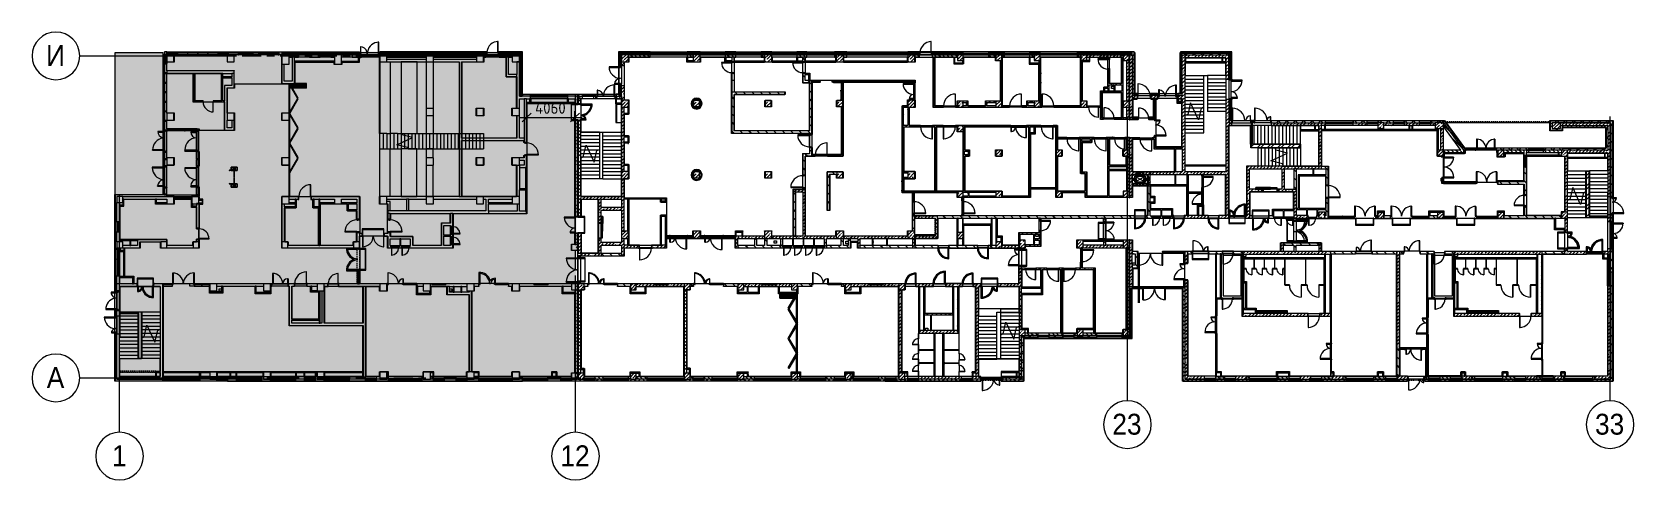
# Model space of a CAD drawing. Header units: millimetres. Extents: x -3377 to 186574, y -8553 to 29000.
# Drawn here: x 52335 to 186574, y -8553 to 29000 of the extents above; entities that cross this region are included whole.
import ezdxf

# ---------------------------------------------------------------- set-up
doc = ezdxf.new("R2010")
doc.units = ezdxf.units.MM
doc.linetypes.add('200_ШТРИХ__ш1_п0_6_', pattern=[160, 100, -60])
doc.linetypes.add('Осевая', pattern=[3175, 635, -476.25, 1587.5, -476.25])
for name, color, linetype, lineweight in [('A-ANNO-DIMS', 7, 'Continuous', 9), ('A-ANNO-DIMS-500', 7, 'Continuous', 9), ('A-DETL-2', 7, 'Continuous', 5), ('A-DETL-3', 7, 'Continuous', 30), ('A-DETL-MBND-1', 7, '200_ШТРИХ__ш1_п0_6_', 9), ('A-DOOR-5', 7, 'Continuous', 5), ('A-GENM-2', 7, 'Continuous', 5), ('A-GLAZ-2', 7, 'Continuous', 5), ('A-GLAZ-CURT-2', 7, 'Continuous', 5), ('A-GLAZ-CWMG-2', 7, 'Continuous', 5), ('A-WALL', 7, 'Continuous', 9), ('A-WALL-4', 7, 'Continuous', 5), ('I-WALL-3', 7, 'Continuous', 5), ('M-EQPM-1', 7, 'Continuous', 5), ('S-COLS-2', 7, 'Continuous', 5), ('S-STRS-4', 7, 'Continuous', 5), ('S-STRS-MBND-2', 7, 'Continuous', 5), ('Оси', 7, 'Continuous', 9), ('Оси-1', 7, 'Continuous', 20), ('Оси-2', 7, 'Осевая', 9)]:
    doc.layers.add(name, color=color, linetype=linetype, lineweight=lineweight)
doc.layers.add('A-DETL-GENF-1', color=7, linetype='Continuous', lineweight=9, true_color=0xc0c0c0, transparency=0.4)
for name, color, linetype, lineweight, true_color in [('A-DETL-GENF-3', 7, 'Continuous', 5, 0xb7b7b7), ('A-DETL-GENF-4', 7, 'Continuous', 5, 0xaaaaaa), ('A-DETL-GENF-5', 7, 'Continuous', 5, 0xe2e2e2), ('A-DOOR-3', 7, 'Continuous', 5, 0xaaaaaa), ('A-DOOR-4', 7, 'Continuous', 5, 0xe2e2e2), ('A-DOOR-6', 7, 'Continuous', 5, 0xb7b7b7), ('A-DOOR-FRAM-2', 7, 'Continuous', 5, 0xe2e2e2), ('A-DOOR-FRAM-3', 7, 'Continuous', 5, 0xaaaaaa), ('A-DOOR-FRAM-4', 7, 'Continuous', 5, 0xb7b7b7), ('A-FLOR-1', 7, 'Continuous', 5, 0xaaaaaa), ('A-FLOR-2', 7, 'Continuous', 5, 0xb7b7b7), ('A-GENM-3', 7, 'Continuous', 5, 0xe2ddcd), ('A-GENM-4', 7, 'Continuous', 5, 0x737373), ('A-GLAZ-3', 7, 'Continuous', 5, 0x737373), ('A-GLAZ-CURT-3', 7, 'Continuous', 5, 0x737373), ('A-GLAZ-CWMG-3', 7, 'Continuous', 5, 0x737373), ('A-GLAZ-CWMG-4', 7, 'Continuous', 5, 0x383e42), ('A-WALL-5', 7, 'Continuous', 9, 0x737373), ('A-WALL-6', 7, 'Continuous', 5, 0x737373), ('I-WALL-1', 7, 'Continuous', 5, 0xe7e7e7), ('I-WALL-2', 7, 'Continuous', 9, 0xe7e7e7), ('I-WALL-4', 7, 'Continuous', 5, 0x737373), ('I-WALL-5', 7, 'Continuous', 5, 0x787878), ('M-EQPM-2', 7, 'Continuous', 5, 0x737373), ('S-COLS-1', 7, 'Continuous', 5, 0x737373), ('S-STRS-3', 7, 'Continuous', 5, 0x737373), ('S-STRS-MBND-1', 7, 'Continuous', 5, 0x737373)]:
    doc.layers.add(name, color=color, linetype=linetype, lineweight=lineweight, true_color=true_color)
doc.styles.add('Arial_1', font='arial.ttf', dxfattribs={"width": 0.9, "height": 1750})
doc.styles.add('ISOCPEUR_4', font='isocpeur.ttf', dxfattribs={"width": 0.9, "height": 1000})
doc.dimstyles.new('ISO-2_0_0_9К_Средний_округл2_1', dxfattribs={"dimscale": 304.8, "dimtxt": 995.981176, "dimasz": 2.46063, "dimexe": 1.968504, "dimexo": 0, "dimgap": 0, "dimtad": 1, "dimdec": 0, "dimrnd": 10, "dimzin": 0, "dimdsep": 46, "dimtxsty": 'ISOCPEUR_4', "dimblk1": 'OBLIQUE', "dimblk2": 'OBLIQUE', "dimsah": 1, "dimcen": 0.09, "dimdle": 1.968504, "dimazin": 0, "dimtfac": 1, "dimtdec": 4, "dimtix": 1, "dimtmove": 0, "dimatfit": 3, "dimfxl": 1, "dimtvp": 1, "dimtolj": 1, "dimtzin": 0, "dimarcsym": 2})
pattern_1 = [(45, (59563.6, 0), (-285.1231, 285.1231), []), (45, (59848.73, 0), (-285.1231, 285.1231), [504.031, -100.806, 16.764, -84.042])]
pattern_2 = [(135, (59563.6, 0), (-176.7767, -176.7767), [])]
pattern_3 = [(45, (59563.6, 0), (-176.7767, 176.7767), [])]
pattern_4 = [(135, (59563.6, 0), (-353.5534, -353.5534), [])]
pattern_5 = [(45, (59563.6, 0), (-353.5534, 353.5534), []), (135, (59563.6, 0), (-353.5534, -353.5534), [])]
pattern_6 = [(135, (1826.41, 164.685), (-14.14214, -14.14214), []), (225, (1826.41, 164.685), (14.14214, -14.14214), [])]
pattern_7 = [(45, (-296.384, 164.685), (-14.1421, 14.1421), []), (135, (-296.384, 164.685), (-14.1421, -14.1421), [])]
pattern_8 = [(135, (1826.41, 104.685), (-14.14214, -14.14214), []), (225, (1826.41, 104.685), (14.14214, -14.14214), [])]
pattern_9 = [(45, (-296.384, 104.685), (-14.1421, 14.1421), []), (135, (-296.384, 104.685), (-14.1421, -14.1421), [])]
pattern_10 = [(135, (1776.41, 174.685), (-14.14214, -14.14214), []), (225, (1776.41, 174.685), (14.14214, -14.14214), [])]
pattern_11 = [(45, (-346.384, 174.685), (-14.1421, 14.1421), []), (135, (-346.384, 174.685), (-14.1421, -14.1421), [])]
pattern_12 = [(135, (59563.6, 0), (-377.1708, -377.1708), [533.4, -88.9, 17.78, -88.9]), (135, (59563.6, 376.94), (-377.1708, -377.1708), []), (50, (59563.6, 0), (637.6445, -55.7866), [66.675, -733.425]), (355, (59563.6, 0), (-123.3494, 668.6992), [53.34, -586.74]), (100.451, (59616.75, -4.65), (514.299, 612.908), [56.665, -623.315]), (46.184, (59563.6, 177.8), (948.7764, -147.1497), [100.012, -1100.137]), (96.636, (59642.7, 165.5), (830.909, 865.997), [84.998, -934.973]), (351.184, (59563.6, 177.8), (830.918, 865.988), [80.01, -880.11]), (21, (59652.5, 133.35), (530.6506, -357.9283), [66.675, -733.425]), (326, (59652.5, 133.35), (216.308, 644.6585), [53.34, -586.74]), (71.451, (59696.7, 103.5), (746.9596, 286.7243), [56.665, -623.315]), (37.5, (59563.6, 0), (10.81053, 295.9426), [16.764, -562.864, 16.764, -578.866, -588.962]), (37.5, (59563.6, 0), (10.81053, 295.9426), [-1175.258, 16.764, -572.198]), (7.5, (59563.6, 0), (233.86916, 350.63175), [16.764, -322.834, 16.764, -549.529, -224.472]), (7.5, (59563.6, 0), (233.86916, 350.63175), [-905.891, 16.764, -207.708]), (327.5, (59365.36, 0), (474.5678, -20.0513), [16.764, -205.486, 16.764, -676.656, -920.115]), (327.5, (59365.36, 0), (474.5678, -20.0513), [-915.67, 16.764, -903.351]), (317.5, (59276.46, 0), (518.4522, 88.9934), [16.764, -272.161, 16.764, -443.738, -653.415]), (317.5, (59276.46, 0), (518.4522, 88.9934), [-749.427, 16.764, -636.651])]
pattern_13 = [(135, (1471.41, 189.685), (-14.14214, -14.14214), []), (225, (1471.41, 189.685), (14.14214, -14.14214), [])]
pattern_14 = [(45, (-651.384, 189.685), (-14.1421, 14.1421), []), (135, (-651.384, 189.685), (-14.1421, -14.1421), [])]
pattern_15 = [(135, (1751.41, 114.685), (-14.14214, -14.14214), []), (225, (1751.41, 114.685), (14.14214, -14.14214), [])]
pattern_16 = [(45, (-371.384, 114.685), (-14.1421, 14.1421), []), (135, (-371.384, 114.685), (-14.1421, -14.1421), [])]
pattern_17 = [(135, (1826.41, 114.685), (-14.14214, -14.14214), []), (225, (1826.41, 114.685), (14.14214, -14.14214), [])]
pattern_18 = [(45, (-296.384, 114.685), (-14.1421, 14.1421), []), (135, (-296.384, 114.685), (-14.1421, -14.1421), [])]
pattern_19 = [(135, (1601.41, 114.685), (-14.14214, -14.14214), []), (225, (1601.41, 114.685), (14.14214, -14.14214), [])]
pattern_20 = [(45, (-521.384, 114.685), (-14.1421, 14.1421), []), (135, (-521.384, 114.685), (-14.1421, -14.1421), [])]
pattern_21 = [(135, (1751.41, 164.685), (-14.14214, -14.14214), []), (225, (1751.41, 164.685), (14.14214, -14.14214), [])]
pattern_22 = [(45, (-371.384, 164.685), (-14.1421, 14.1421), []), (135, (-371.384, 164.685), (-14.1421, -14.1421), [])]
pattern_23 = [(135, (1826.41, 174.685), (-14.14214, -14.14214), []), (225, (1826.41, 174.685), (14.14214, -14.14214), [])]
pattern_24 = [(45, (-296.384, 174.685), (-14.1421, 14.1421), []), (135, (-296.384, 174.685), (-14.1421, -14.1421), [])]
pattern_25 = [(135, (1751.41, 174.685), (-14.14214, -14.14214), []), (225, (1751.41, 174.685), (14.14214, -14.14214), [])]
pattern_26 = [(45, (-371.384, 174.685), (-14.1421, 14.1421), []), (135, (-371.384, 174.685), (-14.1421, -14.1421), [])]
pattern_27 = [(45, (59563.6, 0), (-427.6843, 427.6843), []), (45, (59848.73, 0), (-427.6843, 427.6843), [])]
pattern_28 = [(135, (1951.41, 124.685), (-14.14214, -14.14214), []), (225, (1951.41, 124.685), (14.14214, -14.14214), [])]
pattern_29 = [(45, (-171.384, 124.685), (-14.1421, 14.1421), []), (135, (-171.384, 124.685), (-14.1421, -14.1421), [])]
pattern_30 = [(135, (1951.41, 164.685), (-14.14214, -14.14214), []), (225, (1951.41, 164.685), (14.14214, -14.14214), [])]
pattern_31 = [(45, (-171.384, 164.685), (-14.1421, 14.1421), []), (135, (-171.384, 164.685), (-14.1421, -14.1421), [])]
pattern_32 = [(45, (59563.6, 0), (-530.33, 530.33), []), (135, (59563.6, 0), (-530.33, -530.33), [])]

msp = doc.modelspace()

# ---------------------------------------------------------------- texts
at = {"layer": 'Оси', "char_height": 1750, "attachment_point": 1, "style": 'Arial_1'}
for s, insert, width in [('\\fArial|b0|i0|c204|p34|;\\W.9;И', (53512.5, 27905.2), 1948.101), ('\\fArial|b0|i0|c204|p34|;\\W.9;А', (53571, 905.2), 1803.797), ('23', (142860.5, -3003), 3030.379), ('33', (183310.5, -3003), 3030.379), ('\\fArial|b0|i0|c204|p34|;\\W.9;1', (59036, -5649.6), 1515.189), ('12', (96610.5, -5649.6), 3030.379)]:
    msp.add_mtext(s, dxfattribs=dict(at, insert=insert, width=width))

# ---------------------------------------------------------------- blocks, each defined once
blk = doc.blocks.new('BSC_Колонна _Прямоугольная - 600х600-23286269-1_8_1_птичка')
at = {"layer": 'S-COLS-1'}
for p, q in [((300, 300), (-300, 300)), ((-300, 300), (-300, -300)), ((300, -300), (300, 300)), ((-300, -300), (300, -300))]:
    blk.add_line(p, q, dxfattribs=at)
blk = doc.blocks.new('BSC_Колонна _Прямоугольная - 500х500-23286270-1_8_1_птичка')
at = {"layer": 'S-COLS-2'}
h = blk.add_hatch(dxfattribs=at)
h.set_pattern_fill('FP_101', color=256, style=0, pattern_type=2)
h.set_pattern_definition([(45, (-38790, -7650), (-285.123, 285.123), []), (45, (-38504.88, -7650), (-285.123, 285.123), [504.031, -100.806, 16.764, -84.042])])
h.paths.add_polyline_path([(-250, -250), (250, -250), (250, 250), (-250, 250), (-250, -105)])
for p, q in [((250, 250), (-250, 250)), ((-250, 250), (-250, -250)), ((250, -250), (250, 250)), ((-250, -250), (250, -250))]:
    blk.add_line(p, q, dxfattribs=at)
blk = doc.blocks.new('BSC_Колонна _Прямоугольная - 500х500-V82-1_8_1_птичка')
at = {"layer": 'S-COLS-2'}
h = blk.add_hatch(dxfattribs=at)
h.set_pattern_fill('FP_102', color=256, style=0, pattern_type=2)
h.set_pattern_definition([(45, (-43160, -7650), (-285.123, 285.123), []), (45, (-42874.88, -7650), (-285.123, 285.123), [504.031, -100.806, 16.764, -84.042])])
h.paths.add_polyline_path([(250, -250), (250, 250), (-250, 250), (-250, -250)])
for p, q in [((250, 250), (-250, 250)), ((-250, 250), (-250, -250)), ((250, -250), (250, 250)), ((-250, -250), (250, -250))]:
    blk.add_line(p, q, dxfattribs=at)
blk = doc.blocks.new('BSC_Колонна _Прямоугольная - 500х500-V83-1_8_1_птичка')
at = {"layer": 'S-COLS-2'}
h = blk.add_hatch(dxfattribs=at)
h.set_pattern_fill('FP_103', color=256, style=0, pattern_type=2)
h.set_pattern_definition([(45, (-47660, -7650), (-285.123, 285.123), []), (45, (-47374.88, -7650), (-285.123, 285.123), [504.031, -100.806, 16.764, -84.042])])
h.paths.add_polyline_path([(-250, -250), (250, -250), (250, 250), (-250, 250), (-250, -105)])
for p, q in [((250, 250), (-250, 250)), ((-250, 250), (-250, -250)), ((250, -250), (250, 250)), ((-250, -250), (250, -250))]:
    blk.add_line(p, q, dxfattribs=at)
blk = doc.blocks.new('BSC_Колонна _Прямоугольная - 500х500-V84-1_8_1_птичка')
at = {"layer": 'S-COLS-2'}
h = blk.add_hatch(dxfattribs=at)
h.set_pattern_fill('FP_104', color=256, style=0, pattern_type=2)
h.set_pattern_definition([(45, (-52160, -7650), (-285.123, 285.123), []), (45, (-51874.88, -7650), (-285.123, 285.123), [504.031, -100.806, 16.764, -84.042])])
h.paths.add_polyline_path([(250, -250), (250, 250), (-250, 250), (-250, -250)])
for p, q in [((250, 250), (-250, 250)), ((-250, 250), (-250, -250)), ((250, -250), (250, 250)), ((-250, -250), (250, -250))]:
    blk.add_line(p, q, dxfattribs=at)
blk = doc.blocks.new('BSC_Колонна _Прямоугольная - 500х500-V85-1_8_1_птичка')
at = {"layer": 'S-COLS-2'}
h = blk.add_hatch(dxfattribs=at)
h.set_pattern_fill('FP_105', color=256, style=0, pattern_type=2)
h.set_pattern_definition([(45, (-61160, -7650), (-285.1231, 285.1231), []), (45, (-60874.88, -7650), (-285.123, 285.123), [504.031, -100.806, 16.764, -84.042])])
h.paths.add_polyline_path([(250, -250), (250, 250), (-250, 250), (-250, -250)])
for p, q in [((250, 250), (-250, 250)), ((-250, 250), (-250, -250)), ((250, -250), (250, 250)), ((-250, -250), (250, -250))]:
    blk.add_line(p, q, dxfattribs=at)
blk = doc.blocks.new('BSC_Колонна _Прямоугольная - 500х500-V86-1_8_1_птичка')
at = {"layer": 'S-COLS-2'}
h = blk.add_hatch(dxfattribs=at)
h.set_pattern_fill('FP_106', color=256, style=0, pattern_type=2)
h.set_pattern_definition([(45, (-38790, -150), (-285.123, 285.123), []), (45, (-38504.88, -150), (-285.123, 285.123), [504.031, -100.806, 16.764, -84.042])])
h.paths.add_polyline_path([(124, -250), (250, -250), (250, 250), (-250, 250), (-250, -250), (-30, -250)])
for p, q in [((250, 250), (-250, 250)), ((-250, 250), (-250, -250)), ((250, -250), (250, 250)), ((-250, -250), (250, -250))]:
    blk.add_line(p, q, dxfattribs=at)
blk = doc.blocks.new('BSC_Колонна _Прямоугольная - 500х500-V87-1_8_1_птичка')
at = {"layer": 'S-COLS-2'}
h = blk.add_hatch(dxfattribs=at)
h.set_pattern_fill('FP_107', color=256, style=0, pattern_type=2)
h.set_pattern_definition([(45, (-43160, -150), (-285.123, 285.123), []), (45, (-42874.88, -150), (-285.123, 285.123), [504.031, -100.806, 16.764, -84.042])])
h.paths.add_polyline_path([(250, -250), (250, 250), (-250, 250), (-250, -250)])
for p, q in [((250, 250), (-250, 250)), ((-250, 250), (-250, -250)), ((250, -250), (250, 250)), ((-250, -250), (250, -250))]:
    blk.add_line(p, q, dxfattribs=at)
blk = doc.blocks.new('BSC_Колонна _Прямоугольная - 500х500-V88-1_8_1_птичка')
at = {"layer": 'S-COLS-2'}
h = blk.add_hatch(dxfattribs=at)
h.set_pattern_fill('FP_108', color=256, style=0, pattern_type=2)
h.set_pattern_definition([(45, (-47660, -150), (-285.123, 285.123), []), (45, (-47374.88, -150), (-285.123, 285.123), [504.031, -100.806, 16.764, -84.042])])
h.paths.add_polyline_path([(250, -250), (250, 250), (-250, 250), (-250, -250)])
for p, q in [((250, 250), (-250, 250)), ((-250, 250), (-250, -250)), ((250, -250), (250, 250)), ((-250, -250), (250, -250))]:
    blk.add_line(p, q, dxfattribs=at)
blk = doc.blocks.new('BSC_Колонна _Прямоугольная - 500х500-V89-1_8_1_птичка')
at = {"layer": 'S-COLS-2'}
h = blk.add_hatch(dxfattribs=at)
h.set_pattern_fill('FP_109', color=256, style=0, pattern_type=2)
h.set_pattern_definition([(45, (-52160, -150), (-285.123, 285.123), []), (45, (-51874.88, -150), (-285.123, 285.123), [504.031, -100.806, 16.764, -84.042])])
h.paths.add_polyline_path([(-250, -250), (250, -250), (250, 250), (-250, 250), (-250, -245)])
for p, q in [((250, 250), (-250, 250)), ((-250, 250), (-250, -250)), ((250, -250), (250, 250)), ((-250, -250), (250, -250))]:
    blk.add_line(p, q, dxfattribs=at)
blk = doc.blocks.new('BSC_Колонна _Прямоугольная - 500х500-V90-1_8_1_птичка')
at = {"layer": 'S-COLS-2'}
h = blk.add_hatch(dxfattribs=at)
h.set_pattern_fill('FP_110', color=256, style=0, pattern_type=2)
h.set_pattern_definition([(45, (-61160, -150), (-285.123, 285.123), []), (45, (-60874.88, -150), (-285.123, 285.123), [504.031, -100.806, 16.764, -84.042])])
h.paths.add_polyline_path([(62, -250), (250, -250), (250, 250), (-250, 250), (-250, -250)])
for p, q in [((250, 250), (-250, 250)), ((-250, 250), (-250, -250)), ((250, -250), (250, 250)), ((-250, -250), (250, -250))]:
    blk.add_line(p, q, dxfattribs=at)
blk = doc.blocks.new('BSC_Колонна _Прямоугольная - 500х500-V91-1_8_1_птичка')
at = {"layer": 'S-COLS-2'}
h = blk.add_hatch(dxfattribs=at)
h.set_pattern_fill('FP_111', color=256, style=0, pattern_type=2)
h.set_pattern_definition([(45, (-65660, -150), (-285.1231, 285.1231), []), (45, (-65374.88, -150), (-285.1231, 285.1231), [504.031, -100.806, 16.764, -84.042])])
h.paths.add_polyline_path([(209, -250), (250, -250), (250, 250), (-250, 250), (-250, -250)])
for p, q in [((250, 250), (-250, 250)), ((-250, 250), (-250, -250)), ((250, -250), (250, 250)), ((-250, -250), (250, -250))]:
    blk.add_line(p, q, dxfattribs=at)
blk = doc.blocks.new('BSC_Колонна _Прямоугольная - 500х500-V92-1_8_1_птичка')
at = {"layer": 'S-COLS-2'}
h = blk.add_hatch(dxfattribs=at)
h.set_pattern_fill('FP_112', color=256, style=0, pattern_type=2)
h.set_pattern_definition([(45, (-75730, -3800), (-285.1231, 285.1231), []), (45, (-75444.88, -3800), (-285.1231, 285.1231), [504.031, -100.806, 16.764, -84.042])])
h.paths.add_polyline_path([(120, -250), (250, -250), (250, 250), (-250, 250), (-250, -250), (-30, -250)])
for p, q in [((250, 250), (-250, 250)), ((-250, 250), (-250, -250)), ((250, -250), (250, 250)), ((-250, -250), (250, -250))]:
    blk.add_line(p, q, dxfattribs=at)
blk = doc.blocks.new('BSC_Колонна _Прямоугольная - 500х500-V93-1_8_1_птичка')
at = {"layer": 'S-COLS-2'}
h = blk.add_hatch(dxfattribs=at)
h.set_pattern_fill('FP_113', color=256, style=0, pattern_type=2)
h.set_pattern_definition([(45, (-80600, -3800), (-285.1231, 285.1231), []), (45, (-80314.88, -3800), (-285.1231, 285.1231), [504.031, -100.806, 16.764, -84.042])])
h.paths.add_polyline_path([(250, -250), (250, 250), (-250, 250), (-250, -250), (141, -250)])
for p, q in [((250, 250), (-250, 250)), ((-250, 250), (-250, -250)), ((250, -250), (250, 250)), ((-250, -250), (250, -250))]:
    blk.add_line(p, q, dxfattribs=at)
blk = doc.blocks.new('BSC_Колонна _Прямоугольная - 500х500-V94-1_8_1_птичка')
at = {"layer": 'S-COLS-2'}
h = blk.add_hatch(dxfattribs=at)
h.set_pattern_fill('FP_114', color=256, style=0, pattern_type=2)
h.set_pattern_definition([(45, (-65660, -7650), (-285.1231, 285.1231), []), (45, (-65374.88, -7650), (-285.1231, 285.1231), [504.031, -100.806, 16.764, -84.042])])
h.paths.add_polyline_path([(-30, -250), (250, -250), (250, 22), (220, 22), (220, 30), (250, 30), (250, 250), (-250, 250), (-250, -250)])
for p, q in [((220, 250), (-250, 250)), ((-250, 250), (-250, -250)), ((250, -250), (250, 22)), ((-250, -250), (250, -250))]:
    blk.add_line(p, q, dxfattribs=at)
blk = doc.blocks.new('BSC_Колонна _Прямоугольная - 600х600-23205240-1_8_1_птичка')
at = {"layer": 'S-COLS-2'}
h = blk.add_hatch(dxfattribs=at)
h.set_pattern_fill('FP_115', color=256, style=0, pattern_type=2)
h.set_pattern_definition([(45, (-66460, -12000), (-285.1231, 285.1231), []), (45, (-66174.88, -12000), (-285.1231, 285.1231), [504.031, -100.806, 16.764, -84.042])])
h.paths.add_polyline_path([(-300, -300), (300, -300), (300, 300), (-300, 300), (-300, -100)])
for p, q in [((300, 300), (-300, 300)), ((-300, 300), (-300, -300)), ((300, -300), (300, 300)), ((-300, -300), (300, -300))]:
    blk.add_line(p, q, dxfattribs=at)
blk = doc.blocks.new('BSC_Колонна _Прямоугольная - 600х800-24078684-1_8_1_птичка')
at = {"layer": 'S-COLS-1'}
for p, q in [((300, 400), (-300, 400)), ((-300, 400), (-300, -400)), ((300, -400), (300, 400)), ((-300, -400), (300, -400))]:
    blk.add_line(p, q, dxfattribs=at)
blk = doc.blocks.new('BSC_Колонна _Прямоугольная - 600х600-23295697-1_8_1_птичка')
at = {"layer": 'S-COLS-1'}
for p, q in [((300, 300), (-300, 300)), ((-300, 300), (-300, -300)), ((300, -300), (300, 300)), ((-300, -300), (300, -300))]:
    blk.add_line(p, q, dxfattribs=at)
blk = doc.blocks.new('BSC_Колонна _Прямоугольная - 600х600-V95-1_8_1_птичка')
at = {"layer": 'S-COLS-2'}
h = blk.add_hatch(dxfattribs=at)
h.set_pattern_fill('FP_119', color=256, style=0, pattern_type=2)
h.set_pattern_definition([(45, (-66460, -17000), (-285.1231, 285.1231), []), (45, (-66174.88, -17000), (-285.1231, 285.1231), [504.031, -100.806, 16.764, -84.042])])
h.paths.add_polyline_path([(288, -300), (300, -300), (300, 300), (-300, 300), (-300, -300)])
for p, q in [((300, 300), (-300, 300)), ((-300, 300), (-300, -300)), ((300, -300), (300, 300)), ((-300, -300), (300, -300))]:
    blk.add_line(p, q, dxfattribs=at)
blk = doc.blocks.new('BSC_Колонна _Прямоугольная - 500х500-23287078-1_8_1_птичка')
at = {"layer": 'S-COLS-2'}
h = blk.add_hatch(dxfattribs=at)
h.set_pattern_fill('FP_120', color=256, style=0, pattern_type=2)
h.set_pattern_definition([(45, (-84450, -22950), (-285.1231, 285.1231), []), (45, (-84164.88, -22950), (-285.1231, 285.1231), [504.031, -100.806, 16.764, -84.042])])
h.paths.add_polyline_path([(8, -250), (250, -250), (250, 250), (-250, 250), (-250, -250)])
for p, q in [((250, 250), (-250, 250)), ((-250, 250), (-250, -250)), ((250, -250), (250, 250)), ((-250, -250), (250, -250))]:
    blk.add_line(p, q, dxfattribs=at)
blk = doc.blocks.new('110_Дверь_СКБ_1Ст_Внутренняя1 - Д-8 950x2100h_охрана-31784688-1_8_1_птичка')
at = {"layer": 'A-DOOR-3'}
h = blk.add_hatch(dxfattribs=at)
h.set_pattern_fill('FP_121', color=256, style=0, pattern_type=2)
h.set_pattern_definition(pattern_6)
h.paths.add_polyline_path([(487.5, 100), (462.5, 100), (462.5, -100), (487.5, -100)])
at = {"layer": 'A-DOOR-4'}
h = blk.add_hatch(color=256, dxfattribs=at)
h.paths.add_polyline_path([(-437.5, 100), (-437.5, 20), (-402.5, 20), (-402.5, 60), (-412.5, 60), (-412.5, 100), (-422.5, 100)])
h.paths.add_polyline_path([(462.5, 100), (437.5, 100), (437.5, 60), (427.5, 60), (427.5, 20), (462.5, 20)])
at = {"layer": 'A-DOOR-FRAM-2'}
for points in [[(-442.5, 108), (-492.5, 108), (-492.5, 100), (-422.5, 100), (-422.5, 108), (-437.5, 108)], [(-437.5, 20), (-437.5, -100), (-422.5, -100), (-422.5, 20)], [(397.5, 950), (397.5, 100), (437.5, 100), (437.5, 950)], [(467.5, 108), (447.5, 108), (447.5, 100), (517.5, 100), (517.5, 108), (487.5, 108)], [(447.5, 20), (447.5, -100), (462.5, -100), (462.5, 20)], [(-462.5, -100), (-492.5, -100), (-492.5, -108), (-422.5, -108), (-422.5, -100), (-437.5, -100)], [(487.5, -100), (447.5, -100), (447.5, -108), (517.5, -108), (517.5, -100)]]:
    blk.add_hatch(color=256, dxfattribs=at).paths.add_polyline_path(points)
at = {"layer": 'A-DOOR-FRAM-3'}
h = blk.add_hatch(dxfattribs=at)
h.set_pattern_fill('FP_122', color=256, style=0, pattern_type=2)
h.set_pattern_definition(pattern_7)
h.paths.add_polyline_path([(-458.5, 100), (-462.5, 100), (-462.5, -100), (-437.5, -100), (-437.5, 100)])
at = {"layer": 'A-DOOR-3'}
for p, q in [((437.5, 950), (397.5, 950)), ((397.5, 950), (397.5, 100)), ((397.5, 100), (437.5, 100)), ((437.5, 100), (437.5, 950))]:
    blk.add_line(p, q, dxfattribs=at)
blk.add_arc((437.5, 100), 850, 90, 180, dxfattribs=at)
at = {"layer": 'A-DOOR-FRAM-3'}
for p, q in [((-422.5, 108), (-492.5, 108)), ((-492.5, 108), (-492.5, 100)), ((-492.5, 100), (-422.5, 100)), ((-437.5, 100), (-462.5, 100)), ((-462.5, 100), (-462.5, -100)), ((-412.5, 100), (-437.5, 100)), ((-437.5, 100), (-437.5, 20)), ((-437.5, -100), (-437.5, 100)), ((-422.5, 100), (-437.5, 100)), ((-437.5, 100), (-437.5, 99)), ((-437.5, 99), (-422.5, 99)), ((-437.5, 20), (-402.5, 20)), ((-422.5, 20), (-437.5, 20)), ((-437.5, 20), (-437.5, -100)), ((-422.5, 100), (-422.5, 108)), ((-422.5, 99), (-422.5, 100)), ((-422.5, -100), (-422.5, 20)), ((-412.5, 60), (-412.5, 100)), ((-402.5, 60), (-412.5, 60)), ((-402.5, 20), (-402.5, 60)), ((437.5, 60), (427.5, 60)), ((427.5, 60), (427.5, 20)), ((427.5, 20), (462.5, 20)), ((437.5, 100), (437.5, 60)), ((462.5, 100), (437.5, 100)), ((517.5, 108), (447.5, 108)), ((447.5, 108), (447.5, 100)), ((462.5, 100), (447.5, 100)), ((447.5, 100), (447.5, 99)), ((447.5, 100), (517.5, 100)), ((447.5, 99), (462.5, 99)), ((462.5, 20), (447.5, 20)), ((447.5, 20), (447.5, -100)), ((462.5, 20), (462.5, 100)), ((487.5, 100), (462.5, 100)), ((462.5, 100), (462.5, -100)), ((462.5, 99), (462.5, 100)), ((462.5, -100), (462.5, 20)), ((487.5, -100), (487.5, 100)), ((517.5, 100), (517.5, 108)), ((-422.5, -100), (-492.5, -100)), ((-492.5, -100), (-492.5, -108)), ((-492.5, -108), (-422.5, -108)), ((-462.5, -100), (-437.5, -100)), ((-437.5, -100), (-422.5, -100)), ((-422.5, -108), (-422.5, -100)), ((447.5, -100), (462.5, -100)), ((517.5, -100), (447.5, -100)), ((447.5, -100), (447.5, -108)), ((447.5, -108), (517.5, -108)), ((462.5, -100), (487.5, -100)), ((517.5, -108), (517.5, -100))]:
    blk.add_line(p, q, dxfattribs=at)
blk = doc.blocks.new('110_Дверь_СКБ_1Ст_Внутренняя1 - Д-8 950x2100h_охрана-32224770-1_8_1_птичка')
at = {"layer": 'A-DOOR-3'}
h = blk.add_hatch(dxfattribs=at)
h.set_pattern_fill('FP_123', color=256, style=0, pattern_type=2)
h.set_pattern_definition(pattern_8)
h.paths.add_polyline_path([(487, 40), (462, 40), (462, -40), (487, -40), (487, 40)])
at = {"layer": 'A-DOOR-4'}
h = blk.add_hatch(color=256, dxfattribs=at)
h.paths.add_polyline_path([(437, 40), (437, 0), (427, 0), (427, -40), (462, -40), (462, 40)])
h.paths.add_polyline_path([(-438, 40), (-438, -40), (-403, -40), (-403, 0), (-413, 0), (-413, 40), (-423, 40)])
at = {"layer": 'A-DOOR-FRAM-2'}
for points in [[(-423, 48), (-493, 48), (-493, 40), (-423, 44)], [(437, 890), (397, 890), (397, 40), (437, 40), (437, 550)], [(462, 48), (447, 48), (447, 40), (517, 40), (517, 48), (467, 48)], [(-463, -40), (-493, -40), (-493, -48), (-423, -48), (-423, -40), (-438, -40)], [(462, -40), (447, -40), (447, -48), (517, -48), (517, -40), (487, -40)]]:
    blk.add_hatch(color=256, dxfattribs=at).paths.add_polyline_path(points)
at = {"layer": 'A-DOOR-FRAM-3'}
h = blk.add_hatch(dxfattribs=at)
h.set_pattern_fill('FP_124', color=256, style=0, pattern_type=2)
h.set_pattern_definition(pattern_9)
h.paths.add_polyline_path([(-463, 40), (-463, -40), (-438, -40), (-438, 40)])
at = {"layer": 'A-DOOR-3'}
for p, q in [((437, 890), (397, 890)), ((397, 890), (397, 40)), ((397, 40), (437, 40)), ((437, 40), (437, 890))]:
    blk.add_line(p, q, dxfattribs=at)
blk.add_arc((437, 40), 850, 90, 180, dxfattribs=at)
at = {"layer": 'A-DOOR-FRAM-3'}
for p, q in [((-423, 48), (-493, 48)), ((-493, 48), (-493, 40)), ((-493, 40), (-423, 40)), ((-438, 40), (-463, 40)), ((-463, 40), (-463, -40)), ((-413, 40), (-438, 40)), ((-438, 40), (-438, -40)), ((-438, -40), (-438, 40)), ((-423, 40), (-438, 40)), ((-438, 40), (-438, 39)), ((-438, 39), (-423, 39)), ((-423, 40), (-423, 48)), ((-423, 39), (-423, 40)), ((-413, 0), (-413, 40)), ((-403, 0), (-413, 0)), ((-403, -40), (-403, 0)), ((437, 0), (427, 0)), ((427, 0), (427, -40)), ((437, 40), (437, 0)), ((462, 40), (437, 40)), ((517, 48), (447, 48)), ((447, 48), (447, 40)), ((462, 40), (447, 40)), ((447, 40), (447, 39)), ((447, 40), (517, 40)), ((447, 39), (462, 39)), ((462, -40), (462, 40)), ((487, 40), (462, 40)), ((462, 40), (462, -40)), ((462, 39), (462, 40)), ((487, -40), (487, 40)), ((517, 40), (517, 48)), ((-423, -40), (-493, -40)), ((-493, -40), (-493, -48)), ((-493, -48), (-423, -48)), ((-463, -40), (-438, -40)), ((-423, -39), (-438, -39)), ((-438, -39), (-438, -40)), ((-438, -40), (-403, -40)), ((-438, -40), (-423, -40)), ((-423, -40), (-423, -39)), ((-423, -48), (-423, -40)), ((427, -40), (462, -40)), ((462, -39), (447, -39)), ((447, -39), (447, -40)), ((447, -40), (462, -40)), ((517, -40), (447, -40)), ((447, -40), (447, -48)), ((447, -48), (517, -48)), ((462, -40), (462, -39)), ((462, -40), (487, -40)), ((517, -48), (517, -40))]:
    blk.add_line(p, q, dxfattribs=at)
blk = doc.blocks.new('110_Дверь_СКБ_1Ст_Внутренняя1 - Д-7а_л__950x2100h_Туалет-32220591-1_8_1_птичка')
at = {"layer": 'A-DOOR-3'}
h = blk.add_hatch(dxfattribs=at)
h.set_pattern_fill('FP_125', color=256, style=0, pattern_type=2)
h.set_pattern_definition(pattern_10)
h.paths.add_polyline_path([(537.5, 110), (512.5, 110), (512.5, -110), (537.5, -110)])
at = {"layer": 'A-DOOR-4'}
h = blk.add_hatch(color=256, dxfattribs=at)
h.paths.add_polyline_path([(-487.5, 110), (-487.5, 30), (-452.5, 30), (-452.5, 70), (-462.5, 70), (-462.5, 110), (-472.5, 110)])
h.paths.add_polyline_path([(497.5, 110), (487.5, 110), (487.5, 70), (477.5, 70), (477.5, 30), (512.5, 30), (512.5, 110)])
at = {"layer": 'A-DOOR-FRAM-2'}
for points in [[(-499, 118), (-542.5, 118), (-542.5, 110), (-472.5, 110), (-472.5, 118), (-492.5, 118)], [(-487.5, 30), (-487.5, -110), (-472.5, -110), (-472.5, 30)], [(447.5, 1060), (447.5, 110), (487.5, 112), (487.5, 1060)], [(567.5, 118), (497.5, 118), (497.5, 110), (567.5, 110)], [(497.5, 30), (497.5, -110), (512.5, -110), (512.5, 30)], [(-542.5, -110), (-542.5, -118), (-472.5, -118), (-472.5, -110), (-512.5, -110)], [(512.5, -110), (497.5, -110), (497.5, -118), (567.5, -118), (567.5, -110), (537.5, -110)]]:
    blk.add_hatch(color=256, dxfattribs=at).paths.add_polyline_path(points)
at = {"layer": 'A-DOOR-FRAM-3'}
h = blk.add_hatch(dxfattribs=at)
h.set_pattern_fill('FP_126', color=256, style=0, pattern_type=2)
h.set_pattern_definition(pattern_11)
h.paths.add_polyline_path([(-512.5, 110), (-512.5, -110), (-487.5, -110), (-487.5, 110)])
at = {"layer": 'A-DOOR-3'}
for p, q in [((487.5, 1060), (447.5, 1060)), ((447.5, 1060), (447.5, 110)), ((447.5, 110), (487.5, 110)), ((487.5, 110), (487.5, 1060))]:
    blk.add_line(p, q, dxfattribs=at)
blk.add_arc((487.5, 110), 950, 90, 180, dxfattribs=at)
at = {"layer": 'A-DOOR-FRAM-3'}
for p, q in [((-472.5, 118), (-542.5, 118)), ((-542.5, 118), (-542.5, 110)), ((-542.5, 110), (-472.5, 110)), ((-487.5, 110), (-512.5, 110)), ((-512.5, 110), (-512.5, -110)), ((-462.5, 110), (-487.5, 110)), ((-487.5, 110), (-487.5, 30)), ((-487.5, -110), (-487.5, 110)), ((-472.5, 110), (-487.5, 110)), ((-487.5, 110), (-487.5, 109)), ((-487.5, 109), (-472.5, 109)), ((-487.5, 30), (-452.5, 30)), ((-472.5, 30), (-487.5, 30)), ((-487.5, 30), (-487.5, -110)), ((-472.5, 110), (-472.5, 118)), ((-472.5, 109), (-472.5, 110)), ((-472.5, -110), (-472.5, 30)), ((-462.5, 70), (-462.5, 110)), ((-452.5, 70), (-462.5, 70)), ((-452.5, 30), (-452.5, 70)), ((487.5, 70), (477.5, 70)), ((477.5, 70), (477.5, 30)), ((477.5, 30), (512.5, 30)), ((487.5, 110), (487.5, 70)), ((512.5, 110), (487.5, 110)), ((567.5, 118), (497.5, 118)), ((497.5, 118), (497.5, 110)), ((512.5, 110), (497.5, 110)), ((497.5, 110), (497.5, 109)), ((497.5, 110), (567.5, 110)), ((497.5, 109), (512.5, 109)), ((512.5, 30), (497.5, 30)), ((497.5, 30), (497.5, -110)), ((512.5, 30), (512.5, 110)), ((537.5, 110), (512.5, 110)), ((512.5, 110), (512.5, -110)), ((512.5, 109), (512.5, 110)), ((512.5, -110), (512.5, 30)), ((537.5, -110), (537.5, 110)), ((567.5, 110), (567.5, 118)), ((-472.5, -110), (-542.5, -110)), ((-542.5, -110), (-542.5, -118)), ((-542.5, -118), (-472.5, -118)), ((-512.5, -110), (-487.5, -110)), ((-487.5, -110), (-472.5, -110)), ((-472.5, -118), (-472.5, -110)), ((497.5, -110), (512.5, -110)), ((567.5, -110), (497.5, -110)), ((497.5, -110), (497.5, -118)), ((497.5, -118), (567.5, -118)), ((512.5, -110), (537.5, -110)), ((567.5, -118), (567.5, -110))]:
    blk.add_line(p, q, dxfattribs=at)
blk = doc.blocks.new('110_Дверь_СКБ_1Ст_Внутренняя1 - Д-8 950x2100h_охрана-V96-1_8_1_птичка')
at = {"layer": 'A-DOOR-3'}
h = blk.add_hatch(dxfattribs=at)
h.set_pattern_fill('FP_121', color=256, style=0, pattern_type=2)
h.set_pattern_definition(pattern_6)
h.paths.add_polyline_path([(462.5, 100), (462.5, -100), (487.5, -100), (487.5, 100)])
at = {"layer": 'A-DOOR-4'}
h = blk.add_hatch(color=256, dxfattribs=at)
h.paths.add_polyline_path([(462.5, 100), (437.5, 100), (437.5, 60), (427.5, 60), (427.5, 20), (462.5, 20)])
h.paths.add_polyline_path([(-412.5, 100), (-437.5, 100), (-437.5, 20), (-402.5, 20.4), (-402.5, 60), (-412.5, 60)])
at = {"layer": 'A-DOOR-FRAM-2'}
for points in [[(-422.5, 108), (-492.5, 108), (-492.5, 100), (-422.5, 100)], [(-437.5, 20), (-437.5, -100), (-422.5, -100), (-422.5, 20)], [(397.5, 950), (397.5, 100), (437.5, 100), (437.5, 950)], [(517.5, 108), (447.5, 108), (447.5, 100), (517.5, 100)], [(447.5, 20), (447.5, -100), (462.5, -100), (462.5, 20)], [(-492.5, -100), (-492.5, -108), (-422.5, -108), (-422.5, -100), (-462.5, -100)], [(487.5, -100), (447.5, -100), (447.5, -108), (517.5, -108), (517.5, -100), (490.5, -100)]]:
    blk.add_hatch(color=256, dxfattribs=at).paths.add_polyline_path(points)
at = {"layer": 'A-DOOR-FRAM-3'}
h = blk.add_hatch(dxfattribs=at)
h.set_pattern_fill('FP_122', color=256, style=0, pattern_type=2)
h.set_pattern_definition(pattern_7)
h.paths.add_polyline_path([(-462.5, 100), (-462.5, -100), (-437.5, -100), (-437.5, 100)])
at = {"layer": 'A-DOOR-3'}
for p, q in [((437.5, 950), (397.5, 950)), ((397.5, 950), (397.5, 100)), ((397.5, 100), (437.5, 100)), ((437.5, 100), (437.5, 950))]:
    blk.add_line(p, q, dxfattribs=at)
blk.add_arc((437.5, 100), 850, 90, 180, dxfattribs=at)
at = {"layer": 'A-DOOR-FRAM-3'}
for p, q in [((-422.5, 108), (-492.5, 108)), ((-492.5, 108), (-492.5, 100)), ((-492.5, 100), (-422.5, 100)), ((-437.5, 100), (-462.5, 100)), ((-462.5, 100), (-462.5, -100)), ((-412.5, 100), (-437.5, 100)), ((-437.5, 100), (-437.5, 20)), ((-437.5, -100), (-437.5, 100)), ((-422.5, 100), (-437.5, 100)), ((-437.5, 100), (-437.5, 99)), ((-437.5, 99), (-422.5, 99)), ((-437.5, 20), (-402.5, 20)), ((-422.5, 20), (-437.5, 20)), ((-437.5, 20), (-437.5, -100)), ((-422.5, 100), (-422.5, 108)), ((-422.5, 99), (-422.5, 100)), ((-422.5, -100), (-422.5, 20)), ((-412.5, 60), (-412.5, 100)), ((-402.5, 60), (-412.5, 60)), ((-402.5, 20), (-402.5, 60)), ((437.5, 60), (427.5, 60)), ((427.5, 60), (427.5, 20)), ((427.5, 20), (462.5, 20)), ((437.5, 100), (437.5, 60)), ((462.5, 100), (437.5, 100)), ((517.5, 108), (447.5, 108)), ((447.5, 108), (447.5, 100)), ((462.5, 100), (447.5, 100)), ((447.5, 100), (447.5, 99)), ((447.5, 100), (517.5, 100)), ((447.5, 99), (462.5, 99)), ((462.5, 20), (447.5, 20)), ((447.5, 20), (447.5, -100)), ((462.5, 20), (462.5, 100)), ((487.5, 100), (462.5, 100)), ((462.5, 100), (462.5, -100)), ((462.5, 99), (462.5, 100)), ((462.5, -100), (462.5, 20)), ((487.5, -100), (487.5, 100)), ((517.5, 100), (517.5, 108)), ((-422.5, -100), (-492.5, -100)), ((-492.5, -100), (-492.5, -108)), ((-492.5, -108), (-422.5, -108)), ((-462.5, -100), (-437.5, -100)), ((-437.5, -100), (-422.5, -100)), ((-422.5, -108), (-422.5, -100)), ((447.5, -100), (462.5, -100)), ((517.5, -100), (447.5, -100)), ((447.5, -100), (447.5, -108)), ((447.5, -108), (517.5, -108)), ((462.5, -100), (487.5, -100)), ((517.5, -108), (517.5, -100))]:
    blk.add_line(p, q, dxfattribs=at)
blk = doc.blocks.new('110_Дверь_СКБ_1Ст_Внутренняя1 - Д-8 950x2100h_охрана-V97-1_8_1_птичка')
at = {"layer": 'A-DOOR-3'}
h = blk.add_hatch(dxfattribs=at)
h.set_pattern_fill('FP_123', color=256, style=0, pattern_type=2)
h.set_pattern_definition(pattern_8)
h.paths.add_polyline_path([(462, 40), (462, -40), (487, -40), (486, 40)])
at = {"layer": 'A-DOOR-4'}
h = blk.add_hatch(color=256, dxfattribs=at)
h.paths.add_polyline_path([(-413, 40), (-438, 40), (-438, -40), (-403, -40), (-403, 0), (-413, 0)])
h.paths.add_polyline_path([(462, 40), (437, 40), (437, 0), (427, 0), (427, -40), (462, -40)])
at = {"layer": 'A-DOOR-FRAM-2'}
for points in [[(-471, 48), (-493, 48), (-493, 40), (-423, 40), (-423, 48), (-463, 48)], [(397, 890), (397, 40), (437, 40), (437, 890)], [(447, 48), (447, 40), (517, 40), (517, 48), (462, 48)], [(-438, -40), (-493, -40), (-493, -48), (-423, -48), (-423, -40)], [(487, -40), (447, -40), (447, -48), (517, -48), (517, -40), (487, -40)]]:
    blk.add_hatch(color=256, dxfattribs=at).paths.add_polyline_path(points)
at = {"layer": 'A-DOOR-FRAM-3'}
h = blk.add_hatch(dxfattribs=at)
h.set_pattern_fill('FP_124', color=256, style=0, pattern_type=2)
h.set_pattern_definition(pattern_9)
h.paths.add_polyline_path([(-463, 40), (-463, -40), (-438, -40), (-438, 40)])
at = {"layer": 'A-DOOR-3'}
for p, q in [((437, 890), (397, 890)), ((397, 890), (397, 40)), ((397, 40), (437, 40)), ((437, 40), (437, 890))]:
    blk.add_line(p, q, dxfattribs=at)
blk.add_arc((437, 40), 850, 90, 180, dxfattribs=at)
at = {"layer": 'A-DOOR-FRAM-3'}
for p, q in [((-423, 48), (-493, 48)), ((-493, 48), (-493, 40)), ((-493, 40), (-423, 40)), ((-438, 40), (-463, 40)), ((-463, 40), (-463, -40)), ((-413, 40), (-438, 40)), ((-438, 40), (-438, -40)), ((-438, -40), (-438, 40)), ((-423, 40), (-438, 40)), ((-438, 40), (-438, 39)), ((-438, 39), (-423, 39)), ((-423, 40), (-423, 48)), ((-423, 39), (-423, 40)), ((-413, 0), (-413, 40)), ((-403, 0), (-413, 0)), ((-403, -40), (-403, 0)), ((437, 0), (427, 0)), ((427, 0), (427, -40)), ((437, 40), (437, 0)), ((462, 40), (437, 40)), ((517, 48), (447, 48)), ((447, 48), (447, 40)), ((462, 40), (447, 40)), ((447, 40), (447, 39)), ((447, 40), (517, 40)), ((447, 39), (462, 39)), ((462, -40), (462, 40)), ((487, 40), (462, 40)), ((462, 40), (462, -40)), ((462, 39), (462, 40)), ((487, -40), (487, 40)), ((517, 40), (517, 48)), ((-423, -40), (-493, -40)), ((-493, -40), (-493, -48)), ((-493, -48), (-423, -48)), ((-463, -40), (-438, -40)), ((-423, -39), (-438, -39)), ((-438, -39), (-438, -40)), ((-438, -40), (-403, -40)), ((-438, -40), (-423, -40)), ((-423, -40), (-423, -39)), ((-423, -48), (-423, -40)), ((427, -40), (462, -40)), ((462, -39), (447, -39)), ((447, -39), (447, -40)), ((447, -40), (462, -40)), ((517, -40), (447, -40)), ((447, -40), (447, -48)), ((447, -48), (517, -48)), ((462, -40), (462, -39)), ((462, -40), (487, -40)), ((517, -48), (517, -40))]:
    blk.add_line(p, q, dxfattribs=at)
blk = doc.blocks.new('110_Дверь_СКБ_2Ст - Д-2а_л_ Из коридора на лестницу-32216062-1_8_1_птичка')
at = {"layer": 'A-DOOR-4'}
h = blk.add_hatch(color=256, dxfattribs=at)
h.paths.add_polyline_path([(662, 20), (712, 20), (712, 100), (662, 100), (662, 50), (652, 50), (652, 20)])
h.paths.add_polyline_path([(-638, 20), (-628, 20), (-628, 50), (-638, 50), (-638, 100), (-688, 100), (-688, 20)])
for points in [[(-588, 100), (-588, 500), (-638, 500), (-638, 100)], [(612, 100), (662, 100), (662, 1000), (612, 1000), (612, 120)], [(698, -100), (712, -100), (712, 20), (698, 20)]]:
    blk.add_hatch(color=256, dxfattribs=at).paths.add_polyline_path(points)
at = {"layer": 'A-DOOR-FRAM-2'}
for points in [[(-688, 100), (-672, 100), (-672, 108), (-742, 108), (-742, 100), (-712, 100)], [(-672, -100), (-672, 20), (-688, 20), (-688, -100)], [(698, 100), (768, 100), (768, 108), (698, 108)], [(-672, -108), (-672, -100), (-742, -100), (-742, -108), (-688, -108)], [(712, -108), (768, -108), (768, -100), (698, -100), (698, -108)]]:
    blk.add_hatch(color=256, dxfattribs=at).paths.add_polyline_path(points)
at = {"layer": 'A-DOOR-3'}
for p, q in [((-638, 500), (-638, 100)), ((-588, 500), (-638, 500)), ((-638, 100), (-588, 100)), ((-588, 100), (-588, 500)), ((662, 1000), (612, 1000)), ((612, 1000), (612, 100)), ((612, 100), (662, 100)), ((662, 100), (662, 1000))]:
    blk.add_line(p, q, dxfattribs=at)
for centre, radius, start, end in [((-638, 100), 400, 360, 90), ((662, 100), 900, 90, 180)]:
    blk.add_arc(centre, radius, start, end, dxfattribs=at)
at = {"layer": 'A-DOOR-FRAM-3'}
for p, q in [((-672, 108), (-742, 108)), ((-742, 108), (-742, 100)), ((-742, 100), (-672, 100)), ((-638, 100), (-688, 100)), ((-688, 100), (-688, 20)), ((-688, 20), (-628, 20)), ((-672, 20), (-688, 20)), ((-688, 20), (-688, -100)), ((-672, 100), (-672, 108)), ((-672, -100), (-672, 20)), ((-638, 50), (-638, 100)), ((-628, 50), (-638, 50)), ((-628, 20), (-628, 50)), ((662, 50), (652, 50)), ((652, 50), (652, 20)), ((652, 20), (712, 20)), ((662, 100), (662, 50)), ((712, 100), (662, 100)), ((768, 108), (698, 108)), ((698, 108), (698, 100)), ((698, 100), (768, 100)), ((712, 20), (698, 20)), ((698, 20), (698, -100)), ((712, 20), (712, 100)), ((712, -100), (712, 20)), ((768, 100), (768, 108)), ((-672, -100), (-742, -100)), ((-742, -100), (-742, -108)), ((-742, -108), (-672, -108)), ((-688, -100), (-672, -100)), ((-672, -108), (-672, -100)), ((698, -100), (712, -100)), ((768, -100), (698, -100)), ((698, -100), (698, -108)), ((698, -108), (768, -108)), ((768, -108), (768, -100))]:
    blk.add_line(p, q, dxfattribs=at)
blk = doc.blocks.new('110_Дверь_СКБ_2Ст - Д-5_п_ Из игровой в коридор-32215844-1_8_1_птичка')
at = {"layer": 'A-DOOR-4'}
h = blk.add_hatch(color=256, dxfattribs=at)
h.paths.add_polyline_path([(-688, 40), (-688, -40), (-628, -40), (-628, -10), (-638, -10), (-638, 40)])
h.paths.add_polyline_path([(652, -40), (712, -40), (712, 40), (662, 40), (662, -10), (652, -10), (652, -26)])
for points in [[(-638, 940), (-638, 40), (-588, 40), (-588, 940)], [(612, 58), (612, 40), (662, 43), (662, 440), (612, 440), (612, 60)]]:
    blk.add_hatch(color=256, dxfattribs=at).paths.add_polyline_path(points)
at = {"layer": 'A-DOOR-FRAM-2'}
for points in [[(-742, 40), (-672, 40), (-672, 48), (-742, 48)], [(698, 48), (698, 40), (768, 40), (768, 48), (712, 48)], [(-742, -48), (-672, -48), (-672, -40), (-742, -40)], [(698, -48), (698, -48), (768, -48), (768, -40), (698, -40)]]:
    blk.add_hatch(color=256, dxfattribs=at).paths.add_polyline_path(points)
at = {"layer": 'A-DOOR-3'}
for p, q in [((-638, 940), (-638, 40)), ((-588, 940), (-638, 940)), ((-638, 40), (-588, 40)), ((-588, 40), (-588, 940)), ((662, 440), (612, 440)), ((612, 440), (612, 40)), ((612, 40), (662, 40)), ((662, 40), (662, 440))]:
    blk.add_line(p, q, dxfattribs=at)
for centre, radius, start, end in [((-638, 40), 900, 0, 90), ((662, 40), 400, 90, 180)]:
    blk.add_arc(centre, radius, start, end, dxfattribs=at)
at = {"layer": 'A-DOOR-FRAM-3'}
for p, q in [((-672, 48), (-742, 48)), ((-742, 48), (-742, 40)), ((-742, 40), (-672, 40)), ((-638, 40), (-688, 40)), ((-688, 40), (-688, -40)), ((-672, 40), (-672, 48)), ((-638, -10), (-638, 40)), ((662, 40), (662, -10)), ((712, 40), (662, 40)), ((768, 48), (698, 48)), ((698, 48), (698, 40)), ((698, 40), (768, 40)), ((712, -40), (712, 40)), ((768, 40), (768, 48)), ((-672, -40), (-742, -40)), ((-742, -40), (-742, -48)), ((-742, -48), (-672, -48)), ((-688, -40), (-628, -40)), ((-672, -39), (-688, -39)), ((-688, -39), (-688, -40)), ((-688, -40), (-672, -40)), ((-672, -40), (-672, -39)), ((-672, -48), (-672, -40)), ((-628, -10), (-638, -10)), ((-628, -40), (-628, -10)), ((662, -10), (652, -10)), ((652, -10), (652, -40)), ((652, -40), (712, -40)), ((712, -39), (698, -39)), ((698, -39), (698, -40)), ((698, -40), (712, -40)), ((768, -40), (698, -40)), ((698, -40), (698, -48)), ((698, -48), (768, -48)), ((712, -40), (712, -39)), ((768, -48), (768, -40))]:
    blk.add_line(p, q, dxfattribs=at)
blk = doc.blocks.new('110_Дверь_СКБ_2Ст - Д-6_л__ ДОО_Дв_1450x2100h_Дверь из раздевальной в коридор-25835678-1_8_1_птичка')
at = {"layer": 'A-DOOR-3'}
h = blk.add_hatch(dxfattribs=at)
h.set_pattern_fill('FP_127', color=256, style=0, pattern_type=2)
h.set_pattern_definition([(135, (1576.41, 164.685), (-14.14214, -14.14214), []), (225, (1576.41, 164.685), (14.14214, -14.14214), [])])
h.paths.add_polyline_path([(712.5, -100), (737.5, -100), (736.5, 100), (712.5, 100)])
at = {"layer": 'A-DOOR-4'}
h = blk.add_hatch(color=256, dxfattribs=at)
h.paths.add_polyline_path([(662.5, 20), (712.5, 20), (712.5, 100), (662.5, 100), (662.5, 50), (652.5, 50), (652.5, 20)])
h.paths.add_polyline_path([(-637.5, 20), (-627.5, 20), (-627.5, 50), (-637.5, 50), (-637.5, 100), (-687.5, 100), (-687.5, 20)])
for points in [[(-637.5, 100), (-587.5, 100), (-587.5, 450), (-637.5, 450), (-637.5, 107.4)], [(662.5, 100), (662.5, 1050), (612.5, 1050), (615.8, 100)]]:
    blk.add_hatch(color=256, dxfattribs=at).paths.add_polyline_path(points)
at = {"layer": 'A-DOOR-FRAM-2'}
for points in [[(-672.5, 100), (-672.5, 108), (-742.5, 108), (-742.5, 100), (-687.5, 100)], [(-672.5, -100), (-672.5, 20), (-687.5, 20), (-687.5, -100)], [(737.5, 100), (767.5, 100), (767.5, 108), (697.5, 108), (697.5, 100), (736.5, 100)], [(712.5, -100), (712.5, 20), (697.5, 20), (697.5, -100)], [(-672.5, -108), (-672.5, -100), (-742.5, -100), (-742.5, -108), (-687.5, -108)], [(737.5, -108), (767.5, -108), (767.5, -100), (697.5, -100), (697.5, -108), (736.5, -108)]]:
    blk.add_hatch(color=256, dxfattribs=at).paths.add_polyline_path(points)
at = {"layer": 'A-DOOR-FRAM-3'}
h = blk.add_hatch(dxfattribs=at)
h.set_pattern_fill('FP_128', color=256, style=0, pattern_type=2)
h.set_pattern_definition([(45, (-546.384, 164.685), (-14.1421, 14.1421), []), (135, (-546.384, 164.685), (-14.1421, -14.1421), [])])
h.paths.add_polyline_path([(-712.5, -100), (-687.5, -100), (-687.5, 100), (-712.5, 100)])
at = {"layer": 'A-DOOR-3'}
for p, q in [((-637.5, 450), (-637.5, 100)), ((-587.5, 450), (-637.5, 450)), ((-637.5, 100), (-587.5, 100)), ((-587.5, 100), (-587.5, 450)), ((662.5, 1050), (612.5, 1050)), ((612.5, 1050), (612.5, 100)), ((612.5, 100), (662.5, 100)), ((662.5, 100), (662.5, 1050))]:
    blk.add_line(p, q, dxfattribs=at)
for centre, radius, start, end in [((-637.5, 100), 350, 360, 90), ((662.5, 100), 950, 90, 180)]:
    blk.add_arc(centre, radius, start, end, dxfattribs=at)
at = {"layer": 'A-DOOR-FRAM-3'}
for p, q in [((-672.5, 108), (-742.5, 108)), ((-742.5, 108), (-742.5, 100)), ((-742.5, 100), (-672.5, 100)), ((-687.5, 100), (-712.5, 100)), ((-712.5, 100), (-712.5, -100)), ((-637.5, 100), (-687.5, 100)), ((-687.5, 100), (-687.5, 20)), ((-687.5, -100), (-687.5, 100)), ((-687.5, 20), (-627.5, 20)), ((-672.5, 20), (-687.5, 20)), ((-687.5, 20), (-687.5, -100)), ((-672.5, 100), (-672.5, 108)), ((-672.5, -100), (-672.5, 20)), ((-637.5, 50), (-637.5, 100)), ((-627.5, 50), (-637.5, 50)), ((-627.5, 20), (-627.5, 50)), ((662.5, 50), (652.5, 50)), ((652.5, 50), (652.5, 20)), ((652.5, 20), (712.5, 20)), ((662.5, 100), (662.5, 50)), ((712.5, 100), (662.5, 100)), ((767.5, 108), (697.5, 108)), ((697.5, 108), (697.5, 100)), ((697.5, 100), (767.5, 100)), ((712.5, 20), (697.5, 20)), ((697.5, 20), (697.5, -100)), ((712.5, 20), (712.5, 100)), ((737.5, 100), (712.5, 100)), ((712.5, 100), (712.5, -100)), ((712.5, -100), (712.5, 20)), ((737.5, -100), (737.5, 100)), ((767.5, 100), (767.5, 108)), ((-672.5, -100), (-742.5, -100)), ((-742.5, -100), (-742.5, -108)), ((-742.5, -108), (-672.5, -108)), ((-712.5, -100), (-687.5, -100)), ((-687.5, -100), (-672.5, -100)), ((-672.5, -108), (-672.5, -100)), ((697.5, -100), (712.5, -100)), ((767.5, -100), (697.5, -100)), ((697.5, -100), (697.5, -108)), ((697.5, -108), (767.5, -108)), ((712.5, -100), (737.5, -100)), ((767.5, -108), (767.5, -100))]:
    blk.add_line(p, q, dxfattribs=at)
blk = doc.blocks.new('110_Дверь_СКБ_2Ст - Д-5_п_ Из игровой в коридор-32679362-1_8_1_птичка')
at = {"layer": 'A-DOOR-4'}
h = blk.add_hatch(color=256, dxfattribs=at)
h.paths.add_polyline_path([(652, 30), (712, 30), (712, 110), (662, 109), (662, 60), (652, 60)])
h.paths.add_polyline_path([(-643, 30), (-628, 30), (-628, 60), (-638, 60), (-638, 110), (-688, 110), (-688, 30), (-672, 30)])
for points in [[(-638, 110), (-588, 110), (-591, 510), (-638, 506), (-638, 112)], [(616, 110), (662, 110), (662, 1010), (612, 1010), (612, 110)], [(712, -110), (712, 30), (698, 28), (698, -110)]]:
    blk.add_hatch(color=256, dxfattribs=at).paths.add_polyline_path(points)
at = {"layer": 'A-DOOR-FRAM-2'}
for points in [[(-681, 110), (-672, 112), (-672, 118), (-742, 118), (-742, 110), (-688, 110)], [(-672, -110), (-672, 30), (-688, 30), (-688, -110)], [(718, 110), (768, 110), (768, 118), (698, 118), (698, 110), (712, 110)], [(-672, -118), (-672, -110), (-742, -110), (-742, -118), (-688, -118)], [(763, -118), (768, -118), (763, -110), (698, -110), (698, -118), (750, -118)]]:
    blk.add_hatch(color=256, dxfattribs=at).paths.add_polyline_path(points)
at = {"layer": 'A-DOOR-3'}
for p, q in [((-638, 510), (-638, 110)), ((-588, 510), (-638, 510)), ((-638, 110), (-588, 110)), ((-588, 110), (-588, 510)), ((662, 1010), (612, 1010)), ((612, 1010), (612, 110)), ((612, 110), (662, 110)), ((662, 110), (662, 1010))]:
    blk.add_line(p, q, dxfattribs=at)
for centre, radius, start, end in [((-638, 110), 400, 360, 90), ((662, 110), 900, 90, 180)]:
    blk.add_arc(centre, radius, start, end, dxfattribs=at)
at = {"layer": 'A-DOOR-FRAM-3'}
for p, q in [((-672, 118), (-742, 118)), ((-742, 118), (-742, 110)), ((-742, 110), (-672, 110)), ((-638, 110), (-688, 110)), ((-688, 110), (-688, 30)), ((-688, 30), (-628, 30)), ((-672, 30), (-688, 30)), ((-688, 30), (-688, -110)), ((-672, 110), (-672, 118)), ((-672, -110), (-672, 30)), ((-638, 60), (-638, 110)), ((-628, 60), (-638, 60)), ((-628, 30), (-628, 60)), ((662, 60), (652, 60)), ((652, 60), (652, 30)), ((652, 30), (712, 30)), ((662, 110), (662, 60)), ((712, 110), (662, 110)), ((768, 118), (698, 118)), ((698, 118), (698, 110)), ((698, 110), (768, 110)), ((712, 30), (698, 30)), ((698, 30), (698, -110)), ((712, 30), (712, 110)), ((712, -110), (712, 30)), ((768, 110), (768, 118)), ((-672, -110), (-742, -110)), ((-742, -110), (-742, -118)), ((-742, -118), (-672, -118)), ((-688, -110), (-672, -110)), ((-672, -118), (-672, -110)), ((698, -110), (712, -110)), ((768, -110), (698, -110)), ((698, -110), (698, -118)), ((698, -118), (768, -118)), ((768, -118), (768, -110))]:
    blk.add_line(p, q, dxfattribs=at)
blk = doc.blocks.new('131_Сантехническая перегородка 7 - СП-1-30858579-1_8_1_птичка')
at = {"layer": 'A-GENM-3'}
blk.add_hatch(color=256, dxfattribs=at).paths.add_polyline_path([(2166, 8), (-4, 8), (-4, -8), (2166, -8)])
at = {"layer": 'A-GENM-2'}
for p, q in [((2166, 8), (-4, 8)), ((-4, 8), (-4, -8)), ((2166, -8), (2166, 8)), ((-4, -8), (2166, -8))]:
    blk.add_line(p, q, dxfattribs=at)
at = {"layer": 'A-GENM-2', "flags": 128}
for points in [[(71, 8), (71, 9), (71, 9), (70, 9), (70, 10), (70, 10), (69, 11), (69, 11), (68, 12), (68, 12), (67, 12), (67, 13), (66, 13), (66, 13), (65, 14), (65, 14), (64, 14), (64, 14), (63, 14), (62, 15), (62, 15), (61, 15), (61, 15), (60, 15), (59, 15), (59, 15), (58, 15), (58, 15), (57, 15), (56, 15), (56, 15), (55, 15), (55, 15), (54, 14), (54, 14), (53, 14), (52, 14), (52, 13), (51, 13), (51, 13), (50, 13), (50, 12), (49, 12), (49, 11), (48, 11), (48, 11), (48, 10), (47, 10), (47, 9), (46, 9), (46, 8), (46, 8)], [(46, -8), (46, -9), (47, -9), (47, -9), (47, -10), (48, -10), (48, -11), (49, -11), (49, -12), (50, -12), (50, -12), (51, -13), (51, -13), (52, -13), (52, -14), (53, -14), (53, -14), (54, -14), (54, -14), (55, -15), (56, -15), (56, -15), (57, -15), (57, -15), (58, -15), (59, -15), (59, -15), (60, -15), (60, -15), (61, -15), (62, -15), (62, -15), (63, -15), (63, -14), (64, -14), (64, -14), (65, -14), (66, -13), (66, -13), (67, -13), (67, -13), (68, -12), (68, -12), (69, -11), (69, -11), (69, -11), (70, -10), (70, -10), (71, -9), (71, -9), (71, -8), (71, -8)]]:
    blk.add_lwpolyline(points, dxfattribs=at)
at = {"layer": 'A-GENM-2'}
for radius, start, end in [(24.6, 19.91127, 160.08873), (17.6, 45, 135), (17.6, 45, 135), (15.1, 45, 135), (24.6, 199.91127, 340.08873), (17.6, 225, 315), (17.6, 225, 315), (15.1, 225, 315)]:
    blk.add_arc((59, 0), radius, start, end, dxfattribs=at)
blk = doc.blocks.new('131_Сантехническая перегородка 6 - СП-1-30839354-1_8_1_птичка')
at = {"layer": 'A-GENM-3'}
blk.add_hatch(color=256, dxfattribs=at).paths.add_polyline_path([(800, 8), (0, 8), (0, -8), (800, -8)])
at = {"layer": 'A-GENM-2'}
for p, q in [((800, 8), (0, 8)), ((0, 8), (0, -8)), ((800, -8), (800, 8)), ((0, -8), (800, -8))]:
    blk.add_line(p, q, dxfattribs=at)
at = {"layer": 'A-GENM-2', "flags": 128}
for points in [[(71, 8), (71, 9), (71, 9), (70, 9), (70, 10), (70, 10), (69, 11), (69, 11), (68, 12), (68, 12), (67, 12), (67, 13), (66, 13), (66, 13), (65, 14), (65, 14), (64, 14), (64, 14), (63, 14), (62, 15), (62, 15), (61, 15), (61, 15), (60, 15), (59, 15), (59, 15), (58, 15), (58, 15), (57, 15), (56, 15), (56, 15), (55, 15), (55, 15), (54, 14), (54, 14), (53, 14), (52, 14), (52, 13), (51, 13), (51, 13), (50, 13), (50, 12), (49, 12), (49, 11), (48, 11), (48, 11), (48, 10), (47, 10), (47, 9), (46, 9), (46, 8), (46, 8)], [(46, -8), (46, -9), (47, -9), (47, -9), (47, -10), (48, -10), (48, -11), (49, -11), (49, -12), (50, -12), (50, -12), (51, -13), (51, -13), (52, -13), (52, -14), (53, -14), (53, -14), (54, -14), (54, -14), (55, -15), (56, -15), (56, -15), (57, -15), (57, -15), (58, -15), (59, -15), (59, -15), (60, -15), (60, -15), (61, -15), (62, -15), (62, -15), (63, -15), (63, -14), (64, -14), (64, -14), (65, -14), (66, -13), (66, -13), (67, -13), (67, -13), (68, -12), (68, -12), (69, -11), (69, -11), (69, -11), (70, -10), (70, -10), (71, -9), (71, -9), (71, -8), (71, -8)]]:
    blk.add_lwpolyline(points, dxfattribs=at)
at = {"layer": 'A-GENM-2'}
for radius, start, end in [(24.6, 19.91127, 160.08873), (17.6, 45, 135), (17.6, 45, 135), (15.1, 45, 135), (24.6, 199.91127, 340.08873), (17.6, 225, 315), (17.6, 225, 315), (15.1, 225, 315)]:
    blk.add_arc((59, 0), radius, start, end, dxfattribs=at)
blk = doc.blocks.new('131_Сантехническая перегородка_Дверь МГН - СД-1-30883454-1_8_1_птичка')
at = {"layer": 'A-GENM-3'}
for points in [[(-335.4, 8), (-370, 8), (-366.5, -8), (10, -8), (10, 8)], [(1010, 8), (1010, -8), (1390, -8), (1390, 8), (1374, 8)]]:
    blk.add_hatch(color=256, dxfattribs=at).paths.add_polyline_path(points)
at = {"layer": 'A-DOOR-5'}
for p, q in [((10, 1008), (26, 1008)), ((10, 8), (10, 1008)), ((10, 8), (26, 8)), ((26, 8), (26, 1008))]:
    blk.add_line(p, q, dxfattribs=at)
blk.add_arc((10, 8), 1000, 360, 90, dxfattribs=at)
at = {"layer": 'A-GENM-2'}
for p, q in [((10, 8), (-370, 8)), ((-370, 8), (-370, -8)), ((10, -8), (10, 8)), ((1390, 8), (1010, 8)), ((1010, 8), (1010, -8)), ((1390, -8), (1390, 8)), ((-370, -8), (10, -8)), ((1010, -8), (1390, -8))]:
    blk.add_line(p, q, dxfattribs=at)
blk = doc.blocks.new('120_Окно_СКБ_1Ст - 120_Окно_СКБ_1Ст 900х2500_h_ с форточкой-22876038-1_8_1_птичка')
at = {"layer": 'A-GLAZ-2'}
for p, q in [((-450, -127), (-450, -57)), ((-450, -57), (-380, -57)), ((450, -57), (-450, -57)), ((-380, -127), (-450, -127)), ((-450, -127), (-400, -127)), ((-380, -127), (-400, -127)), ((-400, -127), (-400, -137)), ((-400, -137), (400, -137)), ((400, -137), (-400, -137)), ((-380, -57), (-380, -127)), ((380, -87), (-380, -87)), ((-380, -87), (-380, -127)), ((-330, -137), (-330, -87)), ((-330, -107), (330, -107)), ((330, -117), (-330, -117)), ((330, -137), (330, -87)), ((380, -127), (380, -57)), ((380, -57), (450, -57)), ((380, -127), (380, -87)), ((450, -127), (380, -127)), ((400, -127), (380, -127)), ((400, -127), (450, -127)), ((400, -137), (400, -127)), ((450, -57), (450, -127))]:
    blk.add_line(p, q, dxfattribs=at)
blk = doc.blocks.new('120_Окно_СКБ_1Ст - 120_Окно_СКБ_1Ст 900х2500_h_ с форточкой-V98-1_8_1_птичка')
at = {"layer": 'A-GLAZ-2'}
for p, q in [((-450, -127), (-450, -57)), ((-450, -57), (-380, -57)), ((450, -57), (-450, -57)), ((-380, -127), (-450, -127)), ((-450, -127), (-400, -127)), ((-380, -127), (-400, -127)), ((-400, -127), (-400, -137)), ((-400, -137), (400, -137)), ((400, -137), (-400, -137)), ((-380, -57), (-380, -127)), ((380, -87), (-380, -87)), ((-380, -87), (-380, -127)), ((-330, -137), (-330, -87)), ((-330, -107), (330, -107)), ((330, -117), (-330, -117)), ((330, -137), (330, -87)), ((380, -127), (380, -57)), ((380, -57), (450, -57)), ((380, -127), (380, -87)), ((450, -127), (380, -127)), ((400, -127), (380, -127)), ((400, -127), (450, -127)), ((400, -137), (400, -127)), ((450, -57), (450, -127))]:
    blk.add_line(p, q, dxfattribs=at)
blk = doc.blocks.new('120_Окно_СКБ_2Ст_Фрамуга сверху - 120_Окно_СКБ_2Ст_2300х2500_h_ ДОО-19727959-1_8_1_птичка')
at = {"layer": 'A-GLAZ-2'}
for p, q in [((-1150, -127), (-1150, -57)), ((-1150, -57), (-1080, -57)), ((1150, -57), (-1150, -57)), ((-1080, -127), (-1150, -127)), ((-1150, -127), (-1100, -127)), ((-1080, -127), (-1100, -127)), ((-1100, -127), (-1100, -137)), ((-1100, -137), (540, -137)), ((540, -137), (-1100, -137)), ((-1080, -57), (-1080, -127)), ((-1080, -57), (1080, -57)), ((520, -87), (-1080, -87)), ((-1080, -87), (-1080, -127)), ((-1030, -137), (-1030, -87)), ((-1030, -107), (470, -107)), ((470, -117), (-1030, -117)), ((470, -137), (470, -87)), ((520, -127), (520, -57)), ((520, -57), (590, -57)), ((520, -127), (520, -87)), ((590, -127), (520, -127)), ((540, -127), (520, -127)), ((540, -127), (570, -127)), ((540, -127), (570, -127)), ((540, -137), (540, -127)), ((590, -127), (570, -127)), ((570, -127), (570, -137)), ((570, -137), (1100, -137)), ((1100, -137), (570, -137)), ((590, -57), (590, -127)), ((1080, -87), (590, -87)), ((590, -87), (590, -127)), ((640, -137), (640, -87)), ((640, -107), (1030, -107)), ((1030, -117), (640, -117)), ((1030, -137), (1030, -87)), ((1080, -127), (1080, -57)), ((1080, -57), (1150, -57)), ((1080, -127), (1080, -87)), ((1150, -127), (1080, -127)), ((1100, -127), (1080, -127)), ((1100, -127), (1150, -127)), ((1100, -137), (1100, -127)), ((1150, -57), (1150, -127))]:
    blk.add_line(p, q, dxfattribs=at)
blk = doc.blocks.new('120_Окно_СКБ_1Ст - 120_Окно_СКБ_1Ст 900х2500_h_ с форточкой-V99-1_8_1_птичка')
at = {"layer": 'A-GLAZ-2'}
for p, q in [((-450, -127), (-450, -57)), ((-450, -57), (-380, -57)), ((450, -57), (-450, -57)), ((-380, -127), (-450, -127)), ((-450, -127), (-400, -127)), ((-380, -127), (-400, -127)), ((-400, -127), (-400, -137)), ((-400, -137), (400, -137)), ((400, -137), (-400, -137)), ((-380, -57), (-380, -127)), ((380, -87), (-380, -87)), ((-380, -87), (-380, -127)), ((-330, -137), (-330, -87)), ((-330, -107), (330, -107)), ((330, -117), (-330, -117)), ((330, -137), (330, -87)), ((380, -127), (380, -57)), ((380, -57), (450, -57)), ((380, -127), (380, -87)), ((450, -127), (380, -127)), ((400, -127), (380, -127)), ((400, -127), (450, -127)), ((400, -137), (400, -127)), ((450, -57), (450, -127))]:
    blk.add_line(p, q, dxfattribs=at)
blk = doc.blocks.new('110_Дверь_СКБ_2Ст_Внутренняя - ДН-7д_л__ ДОО_Дв_1450x2100h_Загрузочная_ Помещение холодильных камер-21737406-1_8_1_птичка')
at = {"layer": 'A-DOOR-3'}
h = blk.add_hatch(dxfattribs=at)
h.set_pattern_fill('FP_130', color=256, style=0, pattern_type=2)
h.set_pattern_definition(pattern_13)
h.paths.add_polyline_path([(862.5, -115), (862.5, 115), (817.5, 115), (817.5, -115)])
at = {"layer": 'A-DOOR-4'}
h = blk.add_hatch(color=256, dxfattribs=at)
h.paths.add_polyline_path([(817.5, 40), (817.5, 115), (872.5, 115), (872.5, 123), (802.5, 123), (802.5, 40), (812.5, 40)])
h.paths.add_polyline_path([(-777.5, 40), (-777.5, 123), (-847.5, 123), (-844.3, 115), (-792.5, 115), (-792.5, 40)])
for points in [[(-670.6, 40), (-662.5, 40), (-662.5, 600), (-742.5, 600), (-742.5, 40)], [(687.5, 40), (767.5, 40), (767.5, 990), (687.5, 990), (687.5, 86.9)]]:
    blk.add_hatch(color=256, dxfattribs=at).paths.add_polyline_path(points)
h = blk.add_hatch(color=256, dxfattribs=at)
h.paths.add_polyline_path([(872.5, -123), (872.5, -115), (817.5, -115), (812.5, -40), (802.5, -40), (802.5, -123), (862.5, -123)])
h.paths.add_polyline_path([(-833.5, -123), (-777.5, -123), (-777.5, -40), (-792.5, -40), (-792.5, -115), (-847.5, -115), (-842.5, -123), (-837.5, -123)])
at = {"layer": 'A-DOOR-FRAM-3'}
h = blk.add_hatch(dxfattribs=at)
h.set_pattern_fill('FP_131', color=256, style=0, pattern_type=2)
h.set_pattern_definition(pattern_14)
h.paths.add_polyline_path([(-792.5, -115), (-792.5, 115), (-837.5, 115), (-837.5, -115)])
at = {"layer": 'A-DOOR-3'}
for p, q in [((-777.5, 123), (-847.5, 123)), ((-847.5, 123), (-847.5, 115)), ((-847.5, 115), (-792.5, 115)), ((-792.5, 115), (-792.5, 40)), ((-792.5, 40), (-777.5, 40)), ((-777.5, 40), (-777.5, 123)), ((-742.5, 600), (-742.5, 40)), ((-662.5, 600), (-742.5, 600)), ((-742.5, 40), (-662.5, 40)), ((-662.5, 40), (-662.5, 600)), ((767.5, 990), (687.5, 990)), ((687.5, 990), (687.5, 40)), ((687.5, 40), (767.5, 40)), ((767.5, 40), (767.5, 990)), ((872.5, 123), (802.5, 123)), ((802.5, 123), (802.5, 40)), ((802.5, 40), (817.5, 40)), ((817.5, 40), (817.5, 115)), ((817.5, 115), (872.5, 115)), ((872.5, 115), (872.5, 123)), ((-847.5, -115), (-847.5, -123)), ((-792.5, -115), (-847.5, -115)), ((-847.5, -123), (-777.5, -123)), ((-777.5, -40), (-792.5, -40)), ((-792.5, -40), (-792.5, -115)), ((-777.5, -123), (-777.5, -40)), ((817.5, -40), (802.5, -40)), ((802.5, -40), (802.5, -123)), ((802.5, -123), (872.5, -123)), ((817.5, -115), (817.5, -40)), ((872.5, -115), (817.5, -115)), ((872.5, -123), (872.5, -115))]:
    blk.add_line(p, q, dxfattribs=at)
for centre, radius, start, end in [((-742.5, 40), 560, 0, 90), ((767.5, 40), 950, 90, 180)]:
    blk.add_arc(centre, radius, start, end, dxfattribs=at)
at = {"layer": 'A-DOOR-FRAM-3'}
for p, q in [((-792.5, 115), (-837.5, 115)), ((-837.5, 115), (-837.5, -115)), ((-792.5, -115), (-792.5, 115)), ((862.5, 115), (817.5, 115)), ((817.5, 115), (817.5, -115)), ((862.5, -115), (862.5, 115)), ((-837.5, -115), (-792.5, -115)), ((817.5, -115), (862.5, -115))]:
    blk.add_line(p, q, dxfattribs=at)
blk = doc.blocks.new('110_Дверь_СКБ_1Ст_Внутренняя1 - Д-11а _огнестойкость EI 15_-32666892-1_8_1_птичка')
at = {"layer": 'A-DOOR-3'}
h = blk.add_hatch(dxfattribs=at)
h.set_pattern_fill('FP_132', color=256, style=0, pattern_type=2)
h.set_pattern_definition(pattern_15)
h.paths.add_polyline_path([(537.5, 50), (537.5, -50), (562.5, -50), (562.5, 50)])
at = {"layer": 'A-DOOR-4'}
h = blk.add_hatch(color=256, dxfattribs=at)
h.paths.add_polyline_path([(512.5, 50), (512.5, 10), (502.5, 10), (502.5, -30), (537.5, -30), (537.5, 50), (522.5, 50)])
h.paths.add_polyline_path([(-508.4, 50), (-512.5, 50), (-512.5, -30), (-477.5, -30), (-477.5, 10), (-487.5, 10), (-487.5, 50)])
at = {"layer": 'A-DOOR-FRAM-2'}
for points in [[(-537.5, 58), (-567.5, 58), (-567.5, 50), (-497.5, 50), (-497.5, 58), (-517.5, 58)], [(-487.5, 1050), (-486.3, 50), (-447.5, 50), (-447.5, 1050)], [(562.5, 58), (522.5, 58), (522.5, 50), (592.5, 50), (592.5, 58)], [(-529.2, -50), (-567.5, -50), (-567.5, -58), (-497.5, -58), (-499.8, -50), (-512.5, -50)], [(-497.5, -30), (-512.5, -30), (-512.5, -50), (-497.5, -50), (-497.5, -32.8)], [(537.5, -30), (522.5, -30), (522.5, -50), (537.5, -50)], [(537.5, -50), (522.5, -50), (522.5, -58), (592.5, -58), (592.5, -50), (562.5, -50)]]:
    blk.add_hatch(color=256, dxfattribs=at).paths.add_polyline_path(points)
at = {"layer": 'A-DOOR-FRAM-3'}
h = blk.add_hatch(dxfattribs=at)
h.set_pattern_fill('FP_133', color=256, style=0, pattern_type=2)
h.set_pattern_definition(pattern_16)
h.paths.add_polyline_path([(-537.5, 50), (-537.5, -50), (-512.5, -50), (-512.5, 50)])
at = {"layer": 'A-DOOR-3'}
for p, q in [((-487.5, 1050), (-487.5, 50)), ((-447.5, 1050), (-487.5, 1050)), ((-487.5, 50), (-447.5, 50)), ((-447.5, 50), (-447.5, 1050))]:
    blk.add_line(p, q, dxfattribs=at)
blk.add_arc((-487.5, 50), 1000, 360, 90, dxfattribs=at)
at = {"layer": 'A-DOOR-FRAM-3'}
for p, q in [((-497.5, 58), (-567.5, 58)), ((-567.5, 58), (-567.5, 50)), ((-567.5, 50), (-497.5, 50)), ((-512.5, 50), (-537.5, 50)), ((-537.5, 50), (-537.5, -50)), ((-487.5, 50), (-512.5, 50)), ((-512.5, 50), (-512.5, -30)), ((-512.5, -50), (-512.5, 50)), ((-497.5, 50), (-512.5, 50)), ((-512.5, 50), (-512.5, 49)), ((-512.5, 49), (-497.5, 49)), ((-497.5, 50), (-497.5, 58)), ((-497.5, 49), (-497.5, 50)), ((-487.5, 10), (-487.5, 50)), ((-477.5, 10), (-487.5, 10)), ((-477.5, -30), (-477.5, 10)), ((512.5, 10), (502.5, 10)), ((502.5, 10), (502.5, -30)), ((512.5, 50), (512.5, 10)), ((537.5, 50), (512.5, 50)), ((592.5, 58), (522.5, 58)), ((522.5, 58), (522.5, 50)), ((537.5, 50), (522.5, 50)), ((522.5, 50), (522.5, 49)), ((522.5, 50), (592.5, 50)), ((522.5, 49), (537.5, 49)), ((537.5, -30), (537.5, 50)), ((562.5, 50), (537.5, 50)), ((537.5, 50), (537.5, -50)), ((537.5, 49), (537.5, 50)), ((562.5, -50), (562.5, 50)), ((592.5, 50), (592.5, 58)), ((-497.5, -50), (-567.5, -50)), ((-567.5, -50), (-567.5, -58)), ((-567.5, -58), (-497.5, -58)), ((-537.5, -50), (-512.5, -50)), ((-512.5, -30), (-477.5, -30)), ((-497.5, -30), (-512.5, -30)), ((-512.5, -30), (-512.5, -50)), ((-512.5, -50), (-497.5, -50)), ((-497.5, -50), (-497.5, -30)), ((-497.5, -58), (-497.5, -50)), ((502.5, -30), (537.5, -30)), ((537.5, -30), (522.5, -30)), ((522.5, -30), (522.5, -50)), ((522.5, -50), (537.5, -50)), ((592.5, -50), (522.5, -50)), ((522.5, -50), (522.5, -58)), ((522.5, -58), (592.5, -58)), ((537.5, -50), (537.5, -30)), ((537.5, -50), (562.5, -50)), ((592.5, -58), (592.5, -50))]:
    blk.add_line(p, q, dxfattribs=at)
blk = doc.blocks.new('110_Дверь_СКБ_1Ст_Внутренняя1 - ДН-6д_ ДОО_Дв_1150x2100-24253098-1_8_1_птичка')
at = {"layer": 'A-DOOR-3'}
h = blk.add_hatch(dxfattribs=at)
h.set_pattern_fill('FP_134', color=256, style=0, pattern_type=2)
h.set_pattern_definition([(135, (1726.41, 189.685), (-14.14214, -14.14214), []), (225, (1726.41, 189.685), (14.14214, -14.14214), [])])
h.paths.add_polyline_path([(562.5, -115), (587.5, -115), (587.5, 115), (562.5, 115), (562.5, 86.9)])
at = {"layer": 'A-DOOR-4'}
h = blk.add_hatch(color=256, dxfattribs=at)
h.paths.add_polyline_path([(-537.5, 40), (-522.5, 40), (-522.5, 123), (-592.5, 123), (-592.5, 115), (-537.5, 115), (-537.5, 86.9)])
h.paths.add_polyline_path([(562.5, 40), (562.5, 115), (617.5, 115), (617.5, 123), (547.5, 123), (547.5, 40)])
h = blk.add_hatch(color=256, dxfattribs=at)
h.paths.add_polyline_path([(-502.5, -40), (-502.5, 0), (-512.5, 0), (-512.5, 40), (-537.5, 40), (-537.5, -40), (-512.5, -40)])
h.paths.add_polyline_path([(562.5, -40), (562.5, 40), (537.5, 40), (537.5, 0), (527.5, 0), (527.5, -40), (537.5, -40)])
h = blk.add_hatch(color=256, dxfattribs=at)
h.paths.add_polyline_path([(587.7, -123), (617.5, -123), (617.5, -115), (562.5, -115), (562.5, -40), (547.5, -40), (547.5, -123), (587.5, -123)])
h.paths.add_polyline_path([(-522.5, -123), (-522.5, -40), (-537.5, -40), (-537.5, -115), (-592.5, -115), (-592.5, -123), (-537.5, -123)])
at = {"layer": 'A-DOOR-FRAM-2'}
blk.add_hatch(color=256, dxfattribs=at).paths.add_polyline_path([(-512.5, 40), (-472.5, 40), (-472.5, 1090), (-512.5, 1090), (-512.5, 86.9)])
at = {"layer": 'A-DOOR-FRAM-3'}
h = blk.add_hatch(dxfattribs=at)
h.set_pattern_fill('FP_135', color=256, style=0, pattern_type=2)
h.set_pattern_definition([(45, (-396.384, 189.685), (-14.1421, 14.1421), []), (135, (-396.384, 189.685), (-14.1421, -14.1421), [])])
h.paths.add_polyline_path([(-537.5, -115), (-537.5, 115), (-562.5, 115), (-562.5, -115), (-554.5, -115)])
at = {"layer": 'A-DOOR-3'}
for p, q in [((-522.5, 123), (-592.5, 123)), ((-592.5, 123), (-592.5, 115)), ((-592.5, 115), (-537.5, 115)), ((-537.5, 115), (-537.5, 40)), ((-537.5, 40), (-522.5, 40)), ((-522.5, 40), (-522.5, 123)), ((-512.5, 1090), (-512.5, 40)), ((-472.5, 1090), (-512.5, 1090)), ((-512.5, 40), (-472.5, 40)), ((-472.5, 40), (-472.5, 1090)), ((617.5, 123), (547.5, 123)), ((547.5, 123), (547.5, 40)), ((547.5, 40), (562.5, 40)), ((562.5, 40), (562.5, 115)), ((562.5, 115), (617.5, 115)), ((617.5, 115), (617.5, 123)), ((-592.5, -115), (-592.5, -123)), ((-537.5, -115), (-592.5, -115)), ((-592.5, -123), (-522.5, -123)), ((-522.5, -40), (-537.5, -40)), ((-537.5, -40), (-537.5, -115)), ((-522.5, -123), (-522.5, -40)), ((562.5, -40), (547.5, -40)), ((547.5, -40), (547.5, -123)), ((547.5, -123), (617.5, -123)), ((562.5, -115), (562.5, -40)), ((617.5, -115), (562.5, -115)), ((617.5, -123), (617.5, -115))]:
    blk.add_line(p, q, dxfattribs=at)
blk.add_arc((-512.5, 40), 1050, 360, 90, dxfattribs=at)
at = {"layer": 'A-DOOR-FRAM-3'}
for p, q in [((-537.5, 115), (-562.5, 115)), ((-562.5, 115), (-562.5, -115)), ((-537.5, -115), (-537.5, 115)), ((-512.5, 40), (-537.5, 40)), ((-537.5, 40), (-537.5, -40)), ((-512.5, 0), (-512.5, 40)), ((-502.5, 0), (-512.5, 0)), ((-502.5, -40), (-502.5, 0)), ((537.5, 0), (527.5, 0)), ((527.5, 0), (527.5, -40)), ((537.5, 40), (537.5, 0)), ((562.5, 40), (537.5, 40)), ((587.5, 115), (562.5, 115)), ((562.5, 115), (562.5, -115)), ((562.5, -40), (562.5, 40)), ((587.5, -115), (587.5, 115)), ((-562.5, -115), (-537.5, -115)), ((-537.5, -40), (-502.5, -40)), ((527.5, -40), (562.5, -40)), ((562.5, -115), (587.5, -115))]:
    blk.add_line(p, q, dxfattribs=at)
blk = doc.blocks.new('110_Дверь_СКБ_1Ст_Внутренняя1 - Д-8_п_ 950x2100h_охрана 2-32213875-1_8_1_птичка')
at = {"layer": 'A-DOOR-3'}
h = blk.add_hatch(dxfattribs=at)
h.set_pattern_fill('FP_136', color=256, style=0, pattern_type=2)
h.set_pattern_definition(pattern_17)
h.paths.add_polyline_path([(465, -50), (487, -50), (487, 50), (462, 50), (462, -50)])
at = {"layer": 'A-DOOR-4'}
h = blk.add_hatch(color=256, dxfattribs=at)
h.paths.add_polyline_path([(-403, -30), (-403, 10), (-413, 10), (-413, 50), (-438, 50), (-438, -30), (-413, -30)])
h.paths.add_polyline_path([(427, -30), (462, -30), (462, 50), (437, 50), (437, 10), (427, 10), (427, -6)])
at = {"layer": 'A-DOOR-FRAM-2'}
for points in [[(-460, 50), (-423, 50), (-423, 58), (-493, 54), (-493, 50), (-463, 50)], [(-373, 50), (-373, 900), (-413, 900), (-413, 50)], [(487, 50), (517, 50), (517, 58), (447, 58), (447, 50), (475, 50)], [(-493, -58), (-423, -58), (-423, -50), (-493, -50)], [(-423, -50), (-423, -30), (-438, -30), (-438, -50)], [(462, -50), (462, -30), (447, -30), (447, -50)], [(517, -58), (517, -50), (447, -50), (447, -58), (494, -58)]]:
    blk.add_hatch(color=256, dxfattribs=at).paths.add_polyline_path(points)
at = {"layer": 'A-DOOR-FRAM-3'}
h = blk.add_hatch(dxfattribs=at)
h.set_pattern_fill('FP_137', color=256, style=0, pattern_type=2)
h.set_pattern_definition(pattern_18)
h.paths.add_polyline_path([(-438, -50), (-438, 50), (-463, 50), (-463, -50), (-456, -50)])
at = {"layer": 'A-DOOR-3'}
for p, q in [((-413, 900), (-413, 50)), ((-373, 900), (-413, 900)), ((-413, 50), (-373, 50)), ((-373, 50), (-373, 900))]:
    blk.add_line(p, q, dxfattribs=at)
blk.add_arc((-413, 50), 850, 360, 90, dxfattribs=at)
at = {"layer": 'A-DOOR-FRAM-3'}
for p, q in [((-423, 58), (-493, 58)), ((-493, 58), (-493, 50)), ((-493, 50), (-423, 50)), ((-438, 50), (-463, 50)), ((-463, 50), (-463, -50)), ((-413, 50), (-438, 50)), ((-438, 50), (-438, -30)), ((-438, -50), (-438, 50)), ((-423, 50), (-438, 50)), ((-438, 50), (-438, 49)), ((-438, 49), (-423, 49)), ((-423, 50), (-423, 58)), ((-423, 49), (-423, 50)), ((-413, 10), (-413, 50)), ((-403, 10), (-413, 10)), ((-403, -30), (-403, 10)), ((437, 10), (427, 10)), ((427, 10), (427, -30)), ((437, 50), (437, 10)), ((462, 50), (437, 50)), ((517, 58), (447, 58)), ((447, 58), (447, 50)), ((462, 50), (447, 50)), ((447, 50), (447, 49)), ((447, 50), (517, 50)), ((447, 49), (462, 49)), ((462, -30), (462, 50)), ((487, 50), (462, 50)), ((462, 50), (462, -50)), ((462, 49), (462, 50)), ((487, -50), (487, 50)), ((517, 50), (517, 58)), ((-423, -50), (-493, -50)), ((-493, -50), (-493, -58)), ((-493, -58), (-423, -58)), ((-463, -50), (-438, -50)), ((-438, -30), (-403, -30)), ((-423, -30), (-438, -30)), ((-438, -30), (-438, -50)), ((-438, -50), (-423, -50)), ((-423, -50), (-423, -30)), ((-423, -58), (-423, -50)), ((427, -30), (462, -30)), ((462, -30), (447, -30)), ((447, -30), (447, -50)), ((447, -50), (462, -50)), ((517, -50), (447, -50)), ((447, -50), (447, -58)), ((447, -58), (517, -58)), ((462, -50), (462, -30)), ((462, -50), (487, -50)), ((517, -58), (517, -50))]:
    blk.add_line(p, q, dxfattribs=at)
blk = doc.blocks.new('110_Дверь_СКБ_1Ст_Внутренняя1 - Д-9_ ДОО_Дв_950x2100h_Цеха_ ПУИ_ Помещение персонала_ Моечные_ Тамбур-18976848-1_8_1_птичка')
at = {"layer": 'A-DOOR-3'}
h = blk.add_hatch(dxfattribs=at)
h.set_pattern_fill('FP_136', color=256, style=0, pattern_type=2)
h.set_pattern_definition(pattern_17)
h.paths.add_polyline_path([(462.5, 40), (462.5, -40), (487.5, -40), (487.5, 40)])
at = {"layer": 'A-DOOR-4'}
h = blk.add_hatch(color=256, dxfattribs=at)
h.paths.add_polyline_path([(517.5, 48), (447.5, 48), (462.5, 40), (517.5, 41.1)])
h.paths.add_polyline_path([(-437.5, 48), (-492.5, 48), (-492.5, 40), (-437.5, 40), (-422.5, 48)])
h = blk.add_hatch(color=256, dxfattribs=at)
h.paths.add_polyline_path([(437.5, 40), (437.5, 0), (427.5, 0), (427.5, -40), (462.5, -40), (462.5, 40), (447.5, 40)])
h.paths.add_polyline_path([(-422.5, 40), (-437.5, 40), (-437.5, -40), (-402.5, -40), (-402.5, 0), (-412.5, 0), (-412.5, 40)])
h = blk.add_hatch(color=256, dxfattribs=at)
h.paths.add_polyline_path([(462.5, -40), (447.5, -48), (517.5, -48), (512.3, -40), (487.5, -40)])
h.paths.add_polyline_path([(-437.5, -40), (-492.5, -40), (-492.5, -48), (-422.5, -48)])
at = {"layer": 'A-DOOR-FRAM-2'}
blk.add_hatch(color=256, dxfattribs=at).paths.add_polyline_path([(-372.5, 890), (-412.5, 890), (-412.5, 40), (-372.5, 40), (-372.5, 704.6)])
at = {"layer": 'A-DOOR-FRAM-3'}
h = blk.add_hatch(dxfattribs=at)
h.set_pattern_fill('FP_137', color=256, style=0, pattern_type=2)
h.set_pattern_definition(pattern_18)
h.paths.add_polyline_path([(-462.5, 40), (-462.5, -40), (-437.5, -40), (-437.5, 40)])
at = {"layer": 'A-DOOR-3'}
for p, q in [((-422.5, 48), (-492.5, 48)), ((-492.5, 48), (-492.5, 40)), ((-492.5, 40), (-437.5, 40)), ((-437.5, 40), (-422.5, 40)), ((-422.5, 40), (-422.5, 48)), ((-412.5, 890), (-412.5, 40)), ((-372.5, 890), (-412.5, 890)), ((-412.5, 40), (-372.5, 40)), ((-372.5, 40), (-372.5, 890)), ((517.5, 48), (447.5, 48)), ((447.5, 48), (447.5, 40)), ((447.5, 40), (462.5, 40)), ((462.5, 40), (517.5, 40)), ((517.5, 40), (517.5, 48)), ((-492.5, -40), (-492.5, -48)), ((-437.5, -40), (-492.5, -40)), ((-492.5, -48), (-422.5, -48)), ((-422.5, -40), (-437.5, -40)), ((-422.5, -48), (-422.5, -40)), ((462.5, -40), (447.5, -40)), ((447.5, -40), (447.5, -48)), ((447.5, -48), (517.5, -48)), ((517.5, -40), (462.5, -40)), ((517.5, -48), (517.5, -40))]:
    blk.add_line(p, q, dxfattribs=at)
blk.add_arc((-412.5, 40), 850, 360, 90, dxfattribs=at)
at = {"layer": 'A-DOOR-FRAM-3'}
for p, q in [((-437.5, 40), (-462.5, 40)), ((-462.5, 40), (-462.5, -40)), ((-412.5, 40), (-437.5, 40)), ((-437.5, 40), (-437.5, -40)), ((-437.5, -40), (-437.5, 40)), ((-412.5, 0), (-412.5, 40)), ((-402.5, 0), (-412.5, 0)), ((-402.5, -40), (-402.5, 0)), ((437.5, 0), (427.5, 0)), ((427.5, 0), (427.5, -40)), ((437.5, 40), (437.5, 0)), ((462.5, 40), (437.5, 40)), ((462.5, -40), (462.5, 40)), ((487.5, 40), (462.5, 40)), ((462.5, 40), (462.5, -40)), ((487.5, -40), (487.5, 40)), ((-462.5, -40), (-437.5, -40)), ((-437.5, -40), (-402.5, -40)), ((427.5, -40), (462.5, -40)), ((462.5, -40), (487.5, -40))]:
    blk.add_line(p, q, dxfattribs=at)
blk = doc.blocks.new('110_Дверь_СКБ_1Ст_Внутренняя1 - Д-11п 1100x2100h_кладовые _все__ коридор _между помещениями блока столовой__ моечные _все_ 2-32102277-1_8_1_птичка')
at = {"layer": 'A-DOOR-3'}
h = blk.add_hatch(dxfattribs=at)
h.set_pattern_fill('FP_132', color=256, style=0, pattern_type=2)
h.set_pattern_definition(pattern_15)
h.paths.add_polyline_path([(537.5, -50), (562.5, -50), (562.5, 50), (537.5, 50)])
at = {"layer": 'A-DOOR-4'}
h = blk.add_hatch(color=256, dxfattribs=at)
h.paths.add_polyline_path([(-477.5, -30), (-477.5, 10), (-487.5, 10), (-487.5, 50), (-512.5, 50), (-512.5, -30), (-487.5, -30)])
h.paths.add_polyline_path([(537.5, -30), (537.5, 50), (512.5, 50), (512.5, 10), (502.5, 10), (502.5, -30), (512.5, -30)])
at = {"layer": 'A-DOOR-FRAM-2'}
for points in [[(-567.5, 50), (-497.5, 50), (-497.5, 58), (-567.5, 58)], [(-447.5, 50), (-447.5, 1050), (-487.5, 1050), (-487.5, 50)], [(562.5, 50), (592.5, 50), (592.5, 58), (522.5, 58), (522.5, 50), (542.6, 50)], [(-567.5, -58), (-497.5, -58), (-497.5, -50), (-567.5, -50)], [(-497.5, -50), (-497.5, -30), (-512.5, -30), (-512.5, -50)], [(537.5, -50), (537.5, -30), (522.5, -30), (522.5, -50)], [(560.5, -58), (592.5, -58), (592.5, -50), (522.5, -51.4), (522.5, -58)]]:
    blk.add_hatch(color=256, dxfattribs=at).paths.add_polyline_path(points)
at = {"layer": 'A-DOOR-FRAM-3'}
h = blk.add_hatch(dxfattribs=at)
h.set_pattern_fill('FP_133', color=256, style=0, pattern_type=2)
h.set_pattern_definition(pattern_16)
h.paths.add_polyline_path([(-537.5, -50), (-512.5, -50), (-512.5, 50), (-537.5, 50)])
at = {"layer": 'A-DOOR-3'}
for p, q in [((-487.5, 1050), (-487.5, 50)), ((-447.5, 1050), (-487.5, 1050)), ((-487.5, 50), (-447.5, 50)), ((-447.5, 50), (-447.5, 1050))]:
    blk.add_line(p, q, dxfattribs=at)
blk.add_arc((-487.5, 50), 1000, 360, 90, dxfattribs=at)
at = {"layer": 'A-DOOR-FRAM-3'}
for p, q in [((-497.5, 58), (-567.5, 58)), ((-567.5, 58), (-567.5, 50)), ((-567.5, 50), (-497.5, 50)), ((-512.5, 50), (-537.5, 50)), ((-537.5, 50), (-537.5, -50)), ((-487.5, 50), (-512.5, 50)), ((-512.5, 50), (-512.5, -30)), ((-512.5, -50), (-512.5, 50)), ((-497.5, 50), (-512.5, 50)), ((-512.5, 50), (-512.5, 49)), ((-512.5, 49), (-497.5, 49)), ((-497.5, 50), (-497.5, 58)), ((-497.5, 49), (-497.5, 50)), ((-487.5, 10), (-487.5, 50)), ((-477.5, 10), (-487.5, 10)), ((-477.5, -30), (-477.5, 10)), ((512.5, 10), (502.5, 10)), ((502.5, 10), (502.5, -30)), ((512.5, 50), (512.5, 10)), ((537.5, 50), (512.5, 50)), ((592.5, 58), (522.5, 58)), ((522.5, 58), (522.5, 50)), ((537.5, 50), (522.5, 50)), ((522.5, 50), (522.5, 49)), ((522.5, 50), (592.5, 50)), ((522.5, 49), (537.5, 49)), ((537.5, -30), (537.5, 50)), ((562.5, 50), (537.5, 50)), ((537.5, 50), (537.5, -50)), ((537.5, 49), (537.5, 50)), ((562.5, -50), (562.5, 50)), ((592.5, 50), (592.5, 58)), ((-497.5, -50), (-567.5, -50)), ((-567.5, -50), (-567.5, -58)), ((-567.5, -58), (-497.5, -58)), ((-537.5, -50), (-512.5, -50)), ((-512.5, -30), (-477.5, -30)), ((-497.5, -30), (-512.5, -30)), ((-512.5, -30), (-512.5, -50)), ((-512.5, -50), (-497.5, -50)), ((-497.5, -50), (-497.5, -30)), ((-497.5, -58), (-497.5, -50)), ((502.5, -30), (537.5, -30)), ((537.5, -30), (522.5, -30)), ((522.5, -30), (522.5, -50)), ((522.5, -50), (537.5, -50)), ((592.5, -50), (522.5, -50)), ((522.5, -50), (522.5, -58)), ((522.5, -58), (592.5, -58)), ((537.5, -50), (537.5, -30)), ((537.5, -50), (562.5, -50)), ((592.5, -58), (592.5, -50))]:
    blk.add_line(p, q, dxfattribs=at)
blk = doc.blocks.new('Системная панель - Стекло - 70мм-31693610-1_8_1_птичка')
at = {"layer": 'A-GLAZ-CURT-2'}
h = blk.add_hatch(dxfattribs=at)
h.set_pattern_fill('FP_138', color=256, style=0, pattern_type=2)
h.set_pattern_definition([(225, (66547.5, 24415), (1414.214, -1414.214), [1000, -3000]), (225, (67547.5, 24915), (1414.214, -1414.214), [3000, -1000]), (225, (65547.5, 25415), (1414.214, -1414.214), [1000, -3000])])
h.paths.add_polyline_path([(-284, 35), (-543, 35), (-543, -35), (543, -35), (543, 35), (-258, 35)])
for p, q in [((543, 35), (-543, 35)), ((-543, 35), (-543, -35)), ((543, -35), (543, 35)), ((-543, -35), (543, -35))]:
    blk.add_line(p, q, dxfattribs=at)
blk = doc.blocks.new('Прямоугольный импост - Импост структурный с накладкой - 160мм Темный-32302292-1_8_1_птичка')
at = {"layer": 'A-GLAZ-CWMG-2'}
for p, q in [((-50, 40), (-50, 140)), ((-50, 140), (0, 140)), ((-40, 40), (-50, 40)), ((-50, -17), (-50, 0)), ((-50, 0), (-40, 0)), ((-40, 0), (-40, 40)), ((-10, 40), (-10, 0)), ((0, 40), (-10, 40)), ((-10, 0), (0, 0)), ((0, 140), (0, 40)), ((0, 0), (0, -17)), ((0, -17), (-50, -17))]:
    blk.add_line(p, q, dxfattribs=at)
blk = doc.blocks.new('110_Дверь_СКБ_1Ст_Внутренняя1 - Д-11 1100x2100h_кладовые _все__ коридор _между помещениями блока столовой__ моечные _все_-32089444-1_8_1_птичка')
at = {"layer": 'A-DOOR-3'}
h = blk.add_hatch(dxfattribs=at)
h.set_pattern_fill('FP_132', color=256, style=0, pattern_type=2)
h.set_pattern_definition(pattern_15)
h.paths.add_polyline_path([(562.5, -50), (562.5, 50), (537.5, 50), (537.5, -50)])
at = {"layer": 'A-DOOR-4'}
h = blk.add_hatch(color=256, dxfattribs=at)
h.paths.add_polyline_path([(502.5, -30), (537.5, -30), (537.5, 50), (512.5, 50), (512.5, 10), (502.5, 10), (502.5, -6)])
h.paths.add_polyline_path([(-477.5, -30), (-477.5, 10), (-487.5, 10), (-487.5, 50), (-512.5, 50), (-512.5, -30), (-487.5, -30)])
at = {"layer": 'A-DOOR-FRAM-2'}
for points in [[(-512.5, 50), (-497.5, 50), (-497.5, 58), (-567.5, 58), (-567.5, 50), (-537.5, 50)], [(512.5, 50), (512.5, 1050), (472.5, 1050), (472.5, 50)], [(592.5, 50), (592.5, 58), (522.5, 58), (522.5, 50), (562.5, 50)], [(-567.5, -58), (-497.5, -58), (-497.5, -50), (-567.5, -50)], [(-497.5, -50), (-497.5, -30), (-512.5, -30), (-512.5, -50)], [(522.5, -50), (537.5, -50), (537.5, -30), (522.5, -30)], [(592.5, -58), (592.5, -50), (522.5, -50), (522.5, -58), (562.5, -58)]]:
    blk.add_hatch(color=256, dxfattribs=at).paths.add_polyline_path(points)
at = {"layer": 'A-DOOR-FRAM-3'}
h = blk.add_hatch(dxfattribs=at)
h.set_pattern_fill('FP_133', color=256, style=0, pattern_type=2)
h.set_pattern_definition(pattern_16)
h.paths.add_polyline_path([(-537.5, -50), (-512.5, -50), (-512.5, 50), (-537.5, 50)])
at = {"layer": 'A-DOOR-3'}
for p, q in [((512.5, 1050), (472.5, 1050)), ((472.5, 1050), (472.5, 50)), ((472.5, 50), (512.5, 50)), ((512.5, 50), (512.5, 1050))]:
    blk.add_line(p, q, dxfattribs=at)
blk.add_arc((512.5, 50), 1000, 90, 180, dxfattribs=at)
at = {"layer": 'A-DOOR-FRAM-3'}
for p, q in [((-497.5, 58), (-567.5, 58)), ((-567.5, 58), (-567.5, 50)), ((-567.5, 50), (-497.5, 50)), ((-512.5, 50), (-537.5, 50)), ((-537.5, 50), (-537.5, -50)), ((-487.5, 50), (-512.5, 50)), ((-512.5, 50), (-512.5, -30)), ((-512.5, -50), (-512.5, 50)), ((-497.5, 50), (-512.5, 50)), ((-512.5, 50), (-512.5, 49)), ((-512.5, 49), (-497.5, 49)), ((-497.5, 50), (-497.5, 58)), ((-497.5, 49), (-497.5, 50)), ((-487.5, 10), (-487.5, 50)), ((-477.5, 10), (-487.5, 10)), ((-477.5, -30), (-477.5, 10)), ((512.5, 10), (502.5, 10)), ((502.5, 10), (502.5, -30)), ((512.5, 50), (512.5, 10)), ((537.5, 50), (512.5, 50)), ((592.5, 58), (522.5, 58)), ((522.5, 58), (522.5, 50)), ((537.5, 50), (522.5, 50)), ((522.5, 50), (522.5, 49)), ((522.5, 50), (592.5, 50)), ((522.5, 49), (537.5, 49)), ((537.5, -30), (537.5, 50)), ((562.5, 50), (537.5, 50)), ((537.5, 50), (537.5, -50)), ((537.5, 49), (537.5, 50)), ((562.5, -50), (562.5, 50)), ((592.5, 50), (592.5, 58)), ((-497.5, -50), (-567.5, -50)), ((-567.5, -50), (-567.5, -58)), ((-567.5, -58), (-497.5, -58)), ((-537.5, -50), (-512.5, -50)), ((-512.5, -30), (-477.5, -30)), ((-497.5, -30), (-512.5, -30)), ((-512.5, -30), (-512.5, -50)), ((-512.5, -50), (-497.5, -50)), ((-497.5, -50), (-497.5, -30)), ((-497.5, -58), (-497.5, -50)), ((502.5, -30), (537.5, -30)), ((537.5, -30), (522.5, -30)), ((522.5, -30), (522.5, -50)), ((522.5, -50), (537.5, -50)), ((592.5, -50), (522.5, -50)), ((522.5, -50), (522.5, -58)), ((522.5, -58), (592.5, -58)), ((537.5, -50), (537.5, -30)), ((537.5, -50), (562.5, -50)), ((592.5, -58), (592.5, -50))]:
    blk.add_line(p, q, dxfattribs=at)
blk = doc.blocks.new('120_Окно_СКБ_1Ст - 120_Окно_СКБ_1Ст 900х2500_h_-22445987-1_8_1_птичка')
at = {"layer": 'A-GLAZ-3'}
for p, q in [((-450, -127), (-450, -57)), ((-450, -57), (-380, -57)), ((450, -57), (-450, -57)), ((-380, -127), (-450, -127)), ((-450, -127), (-400, -127)), ((-380, -127), (-400, -127)), ((-400, -127), (-400, -137)), ((-400, -137), (400, -137)), ((400, -137), (-400, -137)), ((-380, -57), (-380, -127)), ((380, -87), (-380, -87)), ((-380, -87), (-380, -127)), ((-330, -137), (-330, -87)), ((-330, -107), (330, -107)), ((330, -117), (-330, -117)), ((330, -137), (330, -87)), ((380, -127), (380, -57)), ((380, -57), (450, -57)), ((380, -127), (380, -87)), ((450, -127), (380, -127)), ((400, -127), (380, -127)), ((400, -127), (450, -127)), ((400, -137), (400, -127)), ((450, -57), (450, -127))]:
    blk.add_line(p, q, dxfattribs=at)
blk = doc.blocks.new('120_Окно_СКБ_2Ст - 120_Окно_СКБ_2Ст 2100х2500 _мал створка справа_-22445857-1_8_1_птичка')
at = {"layer": 'A-GLAZ-3'}
for p, q in [((-1050, -127), (-1050, -57)), ((-1050, -57), (-980, -57)), ((1050, -57), (-1050, -57)), ((-980, -127), (-1050, -127)), ((-1050, -127), (-1000, -127)), ((-980, -127), (-1000, -127)), ((-1000, -127), (-1000, -137)), ((-1000, -137), (170, -137)), ((170, -137), (-1000, -137)), ((-980, -57), (-980, -127)), ((150, -87), (-980, -87)), ((-980, -87), (-980, -127)), ((-930, -137), (-930, -87)), ((-930, -107), (100, -107)), ((100, -117), (-930, -117)), ((100, -137), (100, -87)), ((150, -127), (150, -57)), ((150, -57), (220, -57)), ((150, -127), (150, -87)), ((220, -127), (150, -127)), ((170, -127), (150, -127)), ((170, -127), (200, -127)), ((170, -137), (170, -127)), ((220, -127), (200, -127)), ((200, -127), (200, -137)), ((200, -137), (1000, -137)), ((1000, -137), (200, -137)), ((220, -57), (220, -127)), ((980, -87), (220, -87)), ((220, -87), (220, -127)), ((270, -137), (270, -87)), ((270, -107), (930, -107)), ((930, -117), (270, -117)), ((930, -137), (930, -87)), ((980, -127), (980, -57)), ((980, -57), (1050, -57)), ((980, -127), (980, -87)), ((1050, -127), (980, -127)), ((1000, -127), (980, -127)), ((1000, -127), (1050, -127)), ((1000, -137), (1000, -127)), ((1050, -57), (1050, -127))]:
    blk.add_line(p, q, dxfattribs=at)
blk = doc.blocks.new('120_Окно_СКБ_1Ст - 120_Окно_СКБ_1Ст 900х2500_h_-20664874-1_8_1_птичка')
at = {"layer": 'A-GLAZ-2'}
for p, q in [((-450, -127), (-450, -57)), ((-450, -57), (-380, -57)), ((450, -57), (-450, -57)), ((-380, -127), (-450, -127)), ((-450, -127), (-400, -127)), ((-380, -127), (-400, -127)), ((-400, -127), (-400, -137)), ((-400, -137), (400, -137)), ((400, -137), (-400, -137)), ((-380, -57), (-380, -127)), ((380, -87), (-380, -87)), ((-380, -87), (-380, -127)), ((-330, -137), (-330, -87)), ((-330, -107), (330, -107)), ((330, -117), (-330, -117)), ((330, -137), (330, -87)), ((380, -127), (380, -57)), ((380, -57), (450, -57)), ((380, -127), (380, -87)), ((450, -127), (380, -127)), ((400, -127), (380, -127)), ((400, -127), (450, -127)), ((400, -137), (400, -127)), ((450, -57), (450, -127))]:
    blk.add_line(p, q, dxfattribs=at)
blk = doc.blocks.new('120_Окно_СКБ_1Ст - 120_Окно_СКБ_1Ст 900х2500_h_-V100-1_8_1_птичка')
at = {"layer": 'A-GLAZ-2'}
for p, q in [((-450, -127), (-450, -57)), ((-450, -57), (-380, -57)), ((450, -57), (-450, -57)), ((-380, -127), (-450, -127)), ((-450, -127), (-400, -127)), ((-380, -127), (-400, -127)), ((-400, -127), (-400, -137)), ((-400, -137), (400, -137)), ((400, -137), (-400, -137)), ((-380, -57), (-380, -127)), ((380, -87), (-380, -87)), ((-380, -87), (-380, -127)), ((-330, -137), (-330, -87)), ((-330, -107), (330, -107)), ((330, -117), (-330, -117)), ((330, -137), (330, -87)), ((380, -127), (380, -57)), ((380, -57), (450, -57)), ((380, -127), (380, -87)), ((450, -127), (380, -127)), ((400, -127), (380, -127)), ((400, -137), (400, -127)), ((401, -127), (450, -127)), ((450, -57), (450, -127))]:
    blk.add_line(p, q, dxfattribs=at)
blk = doc.blocks.new('120_Окно_СКБ_2Ст - 120_Окно_СКБ_2Ст 2100х2500 _мал створка справа_-V101-1_8_1_птичка')
at = {"layer": 'A-GLAZ-2'}
for p, q in [((-1050, -127), (-1050, -57)), ((-1050, -57), (-980, -57)), ((1050, -57), (-1050, -57)), ((-980, -127), (-1050, -127)), ((-1050, -127), (-1000, -127)), ((-980, -127), (-1000, -127)), ((-1000, -127), (-1000, -137)), ((-1000, -137), (170, -137)), ((170, -137), (-1000, -137)), ((-980, -57), (-980, -127)), ((150, -87), (-980, -87)), ((-980, -87), (-980, -127)), ((-930, -137), (-930, -87)), ((-930, -107), (100, -107)), ((100, -117), (-930, -117)), ((100, -137), (100, -87)), ((150, -127), (150, -57)), ((150, -57), (220, -57)), ((150, -127), (150, -87)), ((220, -127), (150, -127)), ((170, -127), (150, -127)), ((170, -127), (200, -127)), ((170, -137), (170, -127)), ((220, -127), (200, -127)), ((200, -127), (200, -137)), ((200, -137), (1000, -137)), ((1000, -137), (200, -137)), ((220, -57), (220, -127)), ((980, -87), (220, -87)), ((220, -87), (220, -127)), ((270, -137), (270, -87)), ((270, -107), (930, -107)), ((930, -117), (270, -117)), ((930, -137), (930, -87)), ((980, -127), (980, -57)), ((980, -57), (1050, -57)), ((980, -127), (980, -87)), ((1050, -127), (980, -127)), ((1000, -127), (980, -127)), ((1000, -127), (1050, -127)), ((1000, -137), (1000, -127)), ((1050, -57), (1050, -127))]:
    blk.add_line(p, q, dxfattribs=at)
blk = doc.blocks.new('120_Окно_СКБ_2Ст - 120_Окно_СКБ_2Ст 3100х2500 _мал_створка слева_-22446080-1_8_1_птичка')
at = {"layer": 'A-GLAZ-2'}
for p, q in [((-1550, -127), (-1550, -57)), ((-1550, -57), (-1480, -57)), ((1550, -57), (-1550, -57)), ((-1480, -127), (-1550, -127)), ((-1550, -127), (-1500, -127)), ((-1480, -127), (-1500, -127)), ((-1500, -127), (-1500, -137)), ((-1500, -137), (670, -137)), ((670, -137), (-1500, -137)), ((-1480, -57), (-1480, -127)), ((650, -87), (-1480, -87)), ((-1480, -87), (-1480, -127)), ((-1430, -137), (-1430, -87)), ((-1430, -107), (600, -107)), ((600, -117), (-1430, -117)), ((600, -137), (600, -87)), ((650, -127), (650, -57)), ((650, -57), (720, -57)), ((650, -127), (650, -87)), ((720, -127), (650, -127)), ((670, -127), (650, -127)), ((670, -127), (700, -127)), ((670, -137), (670, -127)), ((720, -127), (700, -127)), ((700, -127), (700, -137)), ((700, -137), (1500, -137)), ((1500, -137), (700, -137)), ((720, -57), (720, -127)), ((1480, -87), (720, -87)), ((720, -87), (720, -127)), ((770, -137), (770, -87)), ((770, -107), (1430, -107)), ((1430, -117), (770, -117)), ((1430, -137), (1430, -87)), ((1480, -127), (1480, -57)), ((1480, -57), (1550, -57)), ((1480, -127), (1480, -87)), ((1550, -127), (1480, -127)), ((1500, -127), (1480, -127)), ((1500, -127), (1550, -127)), ((1500, -137), (1500, -127)), ((1550, -57), (1550, -127))]:
    blk.add_line(p, q, dxfattribs=at)
blk = doc.blocks.new('Системная панель - Стекло - 40мм-22856102-1_8_1_птичка')
at = {"layer": 'A-GLAZ-CURT-3'}
for p, q in [((410, 0), (-410, 0)), ((-410, 0), (-410, -40)), ((410, -40), (410, 0)), ((-410, -40), (410, -40))]:
    blk.add_line(p, q, dxfattribs=at)
blk = doc.blocks.new('Прямоугольный импост - Импост структурный с накладкой - 160мм Темный-33186088-1_8_1_птичка')
at = {"layer": 'A-GLAZ-CWMG-3'}
for p, q in [((17760, 27307), (16960, 27307)), ((17760, 27150), (16960, 27150))]:
    blk.add_line(p, q, dxfattribs=at)
blk = doc.blocks.new('Прямоугольный импост - Импост структурный с накладкой - 190мм-22856094-1_8_1_птичка')
at = {"layer": 'A-GLAZ-CWMG-3'}
for p, q in [((-50, 40), (-50, 190)), ((-50, 190), (0, 190)), ((-40, 40), (-50, 40)), ((-50, -17), (-50, 0)), ((-50, 0), (-40, 0)), ((-40, 0), (-40, 40)), ((-10, 40), (-10, 0)), ((0, 40), (-10, 40)), ((-10, 0), (0, 0)), ((0, 190), (0, 40)), ((0, 0), (0, -17)), ((0, -17), (-50, -17))]:
    blk.add_line(p, q, dxfattribs=at)
blk = doc.blocks.new('DOR__перегородка__Прямоугольная - ТП-3_ Вн_ДПГ_6820х3300h-19315679-1_8_1_птичка')
at = {"layer": 'A-DOOR-3'}
for p, q in [((6445, 1474), (6820, 1474)), ((6445, 1474), (6445, 288)), ((6520, 1474), (6520, 244)), ((6595, 1474), (6595, 201)), ((6670, 1474), (6670, 158)), ((6745, 1474), (6745, 114)), ((6820, 1474), (6820, 0)), ((246, 75), (1664, 75)), ((246, 0), (6820, 0)), ((1814, 75), (1827, 75)), ((1977, 75), (4164, 75)), ((4314, 75), (4325, 75)), ((4475, 75), (6663, 75)), ((6445, 201), (6445, 75)), ((6520, 158), (6520, 75)), ((6595, 114), (6595, 75)), ((6813, 75), (6820, 75))]:
    blk.add_line(p, q, dxfattribs=at)
at = {"layer": 'A-DOOR-FRAM-3'}
for p, q in [((570, 707), (608, 772)), ((1783, 7), (570, 707)), ((608, 772), (1820, 72)), ((1820, 72), (1783, 7)), ((1821, 72), (3033, 772)), ((1858, 7), (1821, 72)), ((3071, 707), (1858, 7)), ((3033, 772), (3071, 707)), ((3070, 707), (3107, 772)), ((4282, 7), (3070, 707)), ((3107, 772), (4320, 72)), ((4320, 72), (4282, 7)), ((4319, 72), (5532, 772)), ((4357, 7), (4319, 72)), ((5569, 707), (4357, 7)), ((5532, 772), (5569, 707)), ((5569, 707), (5607, 772)), ((6781, 7), (5569, 707)), ((5607, 772), (6819, 72)), ((6819, 72), (6781, 7))]:
    blk.add_line(p, q, dxfattribs=at)
blk = doc.blocks.new('Системная панель - Стекло - 40мм-23999081-1_8_1_птичка')
at = {"layer": 'A-GLAZ-CURT-3'}
for p, q in [((372.5, 40), (-372.5, 40)), ((-372.5, 40), (-372.5, 0)), ((-372.5, 0), (372.5, 0)), ((372.5, 0), (372.5, 40))]:
    blk.add_line(p, q, dxfattribs=at)
blk = doc.blocks.new('Системная панель - Стекло - 40мм-23998914-1_8_1_птичка')
at = {"layer": 'A-GLAZ-CURT-3'}
for p, q in [((385, 40), (-385, 40)), ((-385, 40), (-385, 0)), ((-385, 0), (385, 0)), ((385, 0), (385, 40))]:
    blk.add_line(p, q, dxfattribs=at)
blk = doc.blocks.new('Системная панель - Стекло - 40мм-23998915-1_8_1_птичка')
at = {"layer": 'A-GLAZ-CURT-3'}
for p, q in [((269, 40), (-269, 40)), ((-269, 40), (-269, 0)), ((-269, 0), (269, 0)), ((269, 0), (269, 40))]:
    blk.add_line(p, q, dxfattribs=at)
blk = doc.blocks.new('Прямоугольный импост - Импост структурный с накладкой - 160мм-22858573-1_8_1_птичка')
at = {"layer": 'A-GLAZ-CWMG-3'}
for p, q in [((3854, 26375), (3854, 27100)), ((4011, 26375), (4011, 27100))]:
    blk.add_line(p, q, dxfattribs=at)
blk = doc.blocks.new('Прямоугольный импост - Импост структурный с накладкой - 190мм-23186010-1_8_1_птичка')
at = {"layer": 'A-GLAZ-CWMG-3'}
for p, q in [((3854, 23175), (3854, 23925)), ((4061, 23175), (4061, 23925))]:
    blk.add_line(p, q, dxfattribs=at)
blk = doc.blocks.new('Прямоугольный импост - Импост структурный с накладкой - 190мм-22862231-1_8_1_птичка')
at = {"layer": 'A-GLAZ-CWMG-3'}
for p, q in [((0, 17), (-50, 17)), ((-50, 17), (-50, 0)), ((-50, 0), (-40, 0)), ((-40, 0), (-40, -40)), ((-10, -40), (-10, 0)), ((-10, 0), (0, 0)), ((0, 11), (0, 17)), ((-40, -40), (-50, -40)), ((-50, -40), (-50, -190)), ((-50, -190), (0, -190)), ((0, -40), (-10, -40))]:
    blk.add_line(p, q, dxfattribs=at)
blk = doc.blocks.new('Прямоугольный импост - Импост структурный с накладкой - 190мм-22862219-1_8_1_птичка')
at = {"layer": 'A-GLAZ-CWMG-3'}
for p, q in [((-25, 0), (-25, 17)), ((-25, 17), (25, 17)), ((-15, 0), (-25, 0)), ((-15, -40), (-15, 0)), ((25, 0), (15, 0)), ((15, 0), (15, -40)), ((25, 17), (25, 0)), ((-25, -190), (-25, -40)), ((-25, -40), (-15, -40)), ((25, -190), (-25, -190)), ((15, -40), (25, -40)), ((25, -40), (25, -190))]:
    blk.add_line(p, q, dxfattribs=at)
blk = doc.blocks.new('Прямоугольный импост - Импост структурный с накладкой - 190мм-23188488-1_8_1_птичка')
at = {"layer": 'A-GLAZ-CWMG-3'}
for p, q in [((-50, 0), (-50, 17)), ((-50, 17), (0, 17)), ((-40, 0), (-50, 0)), ((-40, -40), (-40, 0)), ((0, 0), (-10, 0)), ((-10, 0), (-10, -40)), ((0, 17), (0, 0)), ((-50, -190), (-50, -40)), ((-50, -40), (-40, -40)), ((0, -190), (-50, -190)), ((-10, -40), (0, -40)), ((0, -40), (0, -190))]:
    blk.add_line(p, q, dxfattribs=at)
blk = doc.blocks.new('BSC_Колонна _Прямоугольная - 600х600-23205375-1_8_1_птичка')
at = {"layer": 'S-COLS-2'}
h = blk.add_hatch(dxfattribs=at)
h.set_pattern_fill('FP_139', color=256, style=0, pattern_type=2)
h.set_pattern_definition([(45, (-54460, -12000), (-285.123, 285.123), []), (45, (-54174.88, -12000), (-285.123, 285.123), [504.031, -100.806, 16.764, -84.042])])
h.paths.add_polyline_path([(255, -300), (300, -300), (298, 300), (-300, 300), (-300, -300), (84, -300)])
for p, q in [((300, 300), (-300, 300)), ((-300, 300), (-300, -300)), ((300, -300), (300, 300)), ((-300, -300), (300, -300))]:
    blk.add_line(p, q, dxfattribs=at)
blk = doc.blocks.new('BSC_Колонна _Прямоугольная - 600х600-V102-1_8_1_птичка')
at = {"layer": 'S-COLS-2'}
h = blk.add_hatch(dxfattribs=at)
h.set_pattern_fill('FP_140', color=256, style=0, pattern_type=2)
h.set_pattern_definition([(45, (-42460, -26800), (-285.123, 285.123), []), (45, (-42174.88, -26800), (-285.123, 285.123), [504.031, -100.806, 16.764, -84.042])])
h.paths.add_polyline_path([(-60, -300), (300, -300), (300, 300), (-300, 300), (-300, -300), (-80, -300)])
for p, q in [((300, 300), (-300, 300)), ((-300, 300), (-300, -300)), ((300, -300), (300, 300)), ((-300, -300), (300, -300))]:
    blk.add_line(p, q, dxfattribs=at)
blk = doc.blocks.new('110_Дверь_СКБ_2Ст - Д-10а_ СОШ_Дв_1450x2100h_Горячий цех-25784455-1_8_1_птичка')
at = {"layer": 'A-DOOR-3'}
h = blk.add_hatch(dxfattribs=at)
h.set_pattern_fill('FP_141', color=256, style=0, pattern_type=2)
h.set_pattern_definition(pattern_19)
h.paths.add_polyline_path([(712, 50), (687, 50), (687, -50), (712, -50)])
at = {"layer": 'A-DOOR-4'}
h = blk.add_hatch(color=256, dxfattribs=at)
h.paths.add_polyline_path([(687, -30), (687, 50), (662, 50), (662, 10), (652, 10), (652, -30), (662, -30)])
h.paths.add_polyline_path([(-628, -6), (-628, 10), (-638, 10), (-638, 50), (-663, 50), (-663, -30), (-628, -29)])
for points in [[(-598, 387), (-598, 450), (-638, 450), (-638, 50), (-598, 50), (-598, 175)], [(662, 120), (662, 950), (622, 950), (622, 50), (662, 50), (662, 100)]]:
    blk.add_hatch(color=256, dxfattribs=at).paths.add_polyline_path(points)
at = {"layer": 'A-DOOR-FRAM-2'}
for points in [[(-647, 58), (-718, 58), (-713, 50), (-647, 50)], [(742, 58), (672, 58), (672, 50), (742, 50)], [(-647, -50), (-718, -53), (-713, -58), (-647, -58)], [(-647, -30), (-663, -30), (-663, -50), (-647, -50)], [(687, -30), (672, -30), (672, -50), (687, -50)], [(742, -50), (672, -50), (672, -58), (742, -58)]]:
    blk.add_hatch(color=256, dxfattribs=at).paths.add_polyline_path(points)
at = {"layer": 'A-DOOR-FRAM-3'}
h = blk.add_hatch(dxfattribs=at)
h.set_pattern_fill('FP_142', color=256, style=0, pattern_type=2)
h.set_pattern_definition(pattern_20)
h.paths.add_polyline_path([(-663, -24), (-663, 50), (-688, 50), (-688, -50), (-663, -50)])
at = {"layer": 'A-DOOR-3'}
for p, q in [((-638, 450), (-638, 50)), ((-598, 450), (-638, 450)), ((-638, 50), (-598, 50)), ((-598, 50), (-598, 450)), ((662, 950), (622, 950)), ((622, 950), (622, 50)), ((622, 50), (662, 50)), ((662, 50), (662, 950))]:
    blk.add_line(p, q, dxfattribs=at)
for centre, radius, start, end in [((-638, 50), 400, 0, 90), ((662, 50), 900, 90, 180)]:
    blk.add_arc(centre, radius, start, end, dxfattribs=at)
at = {"layer": 'A-DOOR-FRAM-3'}
for p, q in [((-647, 58), (-718, 58)), ((-718, 58), (-718, 50)), ((-718, 50), (-647, 50)), ((-663, 50), (-688, 50)), ((-688, 50), (-688, -50)), ((-638, 50), (-663, 50)), ((-663, 50), (-663, -30)), ((-663, -50), (-663, 50)), ((-647, 50), (-647, 58)), ((-638, 10), (-638, 50)), ((-628, 10), (-638, 10)), ((-628, -30), (-628, 10)), ((662, 10), (652, 10)), ((652, 10), (652, -30)), ((662, 50), (662, 10)), ((687, 50), (662, 50)), ((742, 58), (672, 58)), ((672, 58), (672, 50)), ((672, 50), (742, 50)), ((687, -30), (687, 50)), ((712, 50), (687, 50)), ((687, 50), (687, -50)), ((712, -50), (712, 50)), ((742, 50), (742, 58)), ((-647, -50), (-718, -50)), ((-718, -50), (-718, -58)), ((-718, -58), (-647, -58)), ((-688, -50), (-663, -50)), ((-663, -30), (-628, -30)), ((-647, -30), (-663, -30)), ((-663, -30), (-663, -50)), ((-663, -50), (-647, -50)), ((-647, -50), (-647, -30)), ((-647, -58), (-647, -50)), ((652, -30), (687, -30)), ((687, -30), (672, -30)), ((672, -30), (672, -50)), ((672, -50), (687, -50)), ((742, -50), (672, -50)), ((672, -50), (672, -58)), ((672, -58), (742, -58)), ((687, -50), (687, -30)), ((687, -50), (712, -50)), ((742, -58), (742, -50))]:
    blk.add_line(p, q, dxfattribs=at)
blk = doc.blocks.new('110_Дверь_СКБ_1Ст_Внутренняя1 - Д-11л 950х2100-32173567-1_8_1_птичка')
at = {"layer": 'A-DOOR-3'}
h = blk.add_hatch(dxfattribs=at)
h.set_pattern_fill('FP_121', color=256, style=0, pattern_type=2)
h.set_pattern_definition(pattern_6)
h.paths.add_polyline_path([(462.5, -100), (487.5, -100), (487.5, 100), (462.5, 100), (462.5, -53.7)])
at = {"layer": 'A-DOOR-4'}
h = blk.add_hatch(color=256, dxfattribs=at)
h.paths.add_polyline_path([(-437.5, 20), (-402.5, 20), (-402.5, 60), (-412.5, 60), (-412.5, 100), (-437.5, 100)])
h.paths.add_polyline_path([(427.5, 44), (427.5, 20), (462.5, 20), (462.5, 100), (437.5, 100), (437.5, 60), (427.5, 60)])
at = {"layer": 'A-DOOR-FRAM-2'}
for points in [[(-492.5, 100), (-422.5, 100), (-422.5, 108), (-492.5, 108)], [(-437.5, -100), (-422.5, -100), (-422.5, 20), (-437.5, 20), (-437.5, -53.7)], [(397.5, 950), (397.5, 100), (437.5, 100), (437.5, 950)], [(447.5, 100), (517.5, 100), (517.5, 108), (447.5, 108)], [(447.5, -53.7), (447.5, -100), (462.5, -100), (462.5, 20), (447.5, 20)], [(-492.5, -100), (-492.5, -108), (-422.5, -108), (-422.5, -100), (-482.5, -100)], [(447.5, -108), (517.5, -108), (517.5, -100), (447.5, -102.3)]]:
    blk.add_hatch(color=256, dxfattribs=at).paths.add_polyline_path(points)
at = {"layer": 'A-DOOR-FRAM-3'}
h = blk.add_hatch(dxfattribs=at)
h.set_pattern_fill('FP_122', color=256, style=0, pattern_type=2)
h.set_pattern_definition(pattern_7)
h.paths.add_polyline_path([(-462.5, 100), (-462.5, -100), (-437.5, -100), (-437.5, 100)])
at = {"layer": 'A-DOOR-3'}
for p, q in [((437.5, 950), (397.5, 950)), ((397.5, 950), (397.5, 100)), ((397.5, 100), (437.5, 100)), ((437.5, 100), (437.5, 950))]:
    blk.add_line(p, q, dxfattribs=at)
blk.add_arc((437.5, 100), 850, 90, 180, dxfattribs=at)
at = {"layer": 'A-DOOR-FRAM-3'}
for p, q in [((-422.5, 108), (-492.5, 108)), ((-492.5, 108), (-492.5, 100)), ((-492.5, 100), (-422.5, 100)), ((-437.5, 100), (-462.5, 100)), ((-462.5, 100), (-462.5, -100)), ((-412.5, 100), (-437.5, 100)), ((-437.5, 100), (-437.5, 20)), ((-437.5, -100), (-437.5, 100)), ((-422.5, 100), (-437.5, 100)), ((-437.5, 100), (-437.5, 99)), ((-437.5, 99), (-422.5, 99)), ((-437.5, 20), (-402.5, 20)), ((-422.5, 20), (-437.5, 20)), ((-437.5, 20), (-437.5, -100)), ((-422.5, 100), (-422.5, 108)), ((-422.5, 99), (-422.5, 100)), ((-422.5, -100), (-422.5, 20)), ((-412.5, 60), (-412.5, 100)), ((-402.5, 60), (-412.5, 60)), ((-402.5, 20), (-402.5, 60)), ((437.5, 60), (427.5, 60)), ((427.5, 60), (427.5, 20)), ((427.5, 20), (462.5, 20)), ((437.5, 100), (437.5, 60)), ((462.5, 100), (437.5, 100)), ((517.5, 108), (447.5, 108)), ((447.5, 108), (447.5, 100)), ((462.5, 100), (447.5, 100)), ((447.5, 100), (447.5, 99)), ((447.5, 100), (517.5, 100)), ((447.5, 99), (462.5, 99)), ((462.5, 20), (447.5, 20)), ((447.5, 20), (447.5, -100)), ((462.5, 20), (462.5, 100)), ((487.5, 100), (462.5, 100)), ((462.5, 100), (462.5, -100)), ((462.5, 99), (462.5, 100)), ((462.5, -100), (462.5, 20)), ((487.5, -100), (487.5, 100)), ((517.5, 100), (517.5, 108)), ((-422.5, -100), (-492.5, -100)), ((-492.5, -100), (-492.5, -108)), ((-492.5, -108), (-422.5, -108)), ((-462.5, -100), (-437.5, -100)), ((-437.5, -100), (-422.5, -100)), ((-422.5, -108), (-422.5, -100)), ((447.5, -100), (462.5, -100)), ((517.5, -100), (447.5, -100)), ((447.5, -100), (447.5, -108)), ((447.5, -108), (517.5, -108)), ((462.5, -100), (487.5, -100)), ((517.5, -108), (517.5, -100))]:
    blk.add_line(p, q, dxfattribs=at)
blk = doc.blocks.new('Системная панель - Стекло - 70мм-31693619-1_8_1_птичка')
at = {"layer": 'A-GLAZ-CURT-2'}
for p, q in [((547.5, 35), (-547.5, 35)), ((-547.5, 35), (-547.5, -35)), ((547.5, -35), (547.5, 35)), ((-547.5, -35), (547.5, -35))]:
    blk.add_line(p, q, dxfattribs=at)
blk = doc.blocks.new('Прямоугольный импост - 50 x 70 мм-23766079-1_8_1_птичка')
at = {"layer": 'A-GLAZ-CWMG-2'}
for p, q in [((-35, 35), (35, 35)), ((-35, -35), (-35, 35)), ((35, 35), (35, -35)), ((35, -35), (-35, -35))]:
    blk.add_line(p, q, dxfattribs=at)
blk = doc.blocks.new('Прямоугольный импост - Импост структурный с накладкой - 160мм Темный-30756008-1_8_1_птичка')
at = {"layer": 'A-GLAZ-CWMG-3'}
for p, q in [((-50, 0), (-50, 17)), ((-50, 17), (0, 17)), ((-40, 0), (-50, 0)), ((-40, -40), (-40, 0)), ((0, 0), (-10, 0)), ((-10, 0), (-10, -40)), ((0, 17), (0, 0)), ((-50, -140), (-50, -40)), ((-50, -40), (-40, -40)), ((0, -140), (-50, -140)), ((-10, -40), (0, -40)), ((0, -40), (0, -140))]:
    blk.add_line(p, q, dxfattribs=at)
blk = doc.blocks.new('Дверь_Витражная_остекление_ - ДВН_CОШ в витраже-31920700-1_8_1_птичка')
at = {"layer": 'A-DETL-GENF-3'}
for p, q in [((-855, 60), (-855, -10)), ((855, 60), (855, -10)), ((-865, -10), (-900, -10)), ((-865, -10), (-900, -10)), ((-855, -10), (-900, -10)), ((-865, -17), (-865, -10)), ((-865, -17), (-865, -10)), ((855, -10), (900, -10)), ((856, -830), (856, -90)), ((865, -10), (900, -10)), ((865, -867), (865, -10)), ((865, -10), (865, -867)), ((900, -10), (865, -10))]:
    blk.add_line(p, q, dxfattribs=at)
at = {"layer": 'A-DOOR-6'}
for centre, radius, start, end in [((-910, -10), 920, 359.49349, 0), ((910, -10), 900, 180, 180.51777)]:
    blk.add_arc(centre, radius, start, end, dxfattribs=at)
blk = doc.blocks.new('Прямоугольный импост - Импост структурный с накладкой - 160мм Темный-31915521-1_8_1_птичка')
at = {"layer": 'A-GLAZ-CWMG-3'}
for p, q in [((-25, 17), (25, 17)), ((-15, 0), (-25, 0)), ((-15, -40), (-15, 0)), ((25, 0), (15, 0)), ((15, 0), (15, -40)), ((25, 17), (25, 0)), ((-25, -40), (-15, -40)), ((25, -140), (-25, -140)), ((15, -40), (25, -40)), ((25, -40), (25, -140))]:
    blk.add_line(p, q, dxfattribs=at)
blk = doc.blocks.new('Системная панель - Стекло - 40мм-31920837-1_8_1_птичка')
at = {"layer": 'A-GLAZ-CURT-3'}
for p, q in [((535, 40), (-535, 40)), ((-535, 40), (-535, 0)), ((-535, 0), (535, 0)), ((535, 0), (535, 40))]:
    blk.add_line(p, q, dxfattribs=at)
blk = doc.blocks.new('Прямоугольный импост - Импост структурный с накладкой - 160мм Темный-31920697-1_8_1_птичка')
at = {"layer": 'A-GLAZ-CWMG-3'}
for p, q in [((20053, 7950), (20053, 9000)), ((20210, 7950), (20210, 9000))]:
    blk.add_line(p, q, dxfattribs=at)
blk = doc.blocks.new('Прямоугольный импост - Импост структурный с накладкой - 160мм Темный-30755591-1_8_1_птичка')
at = {"layer": 'A-GLAZ-CWMG-3'}
for p, q in [((-25, 0), (-25, 17)), ((-25, 17), (25, 17)), ((-15, 0), (-25, 0)), ((-15, -40), (-15, 0)), ((25, 0), (15, 0)), ((15, 0), (15, -40)), ((25, 17), (25, 0)), ((-25, -140), (-25, -40)), ((-25, -40), (-15, -40)), ((25, -140), (-25, -140)), ((15, -40), (25, -40)), ((25, -40), (25, -140))]:
    blk.add_line(p, q, dxfattribs=at)
blk = doc.blocks.new('Прямоугольный импост - Импост структурный с накладкой - 190мм-23190188-1_8_1_птичка')
at = {"layer": 'A-GLAZ-CWMG-3'}
for p, q in [((3854, 15925), (3871, 15925)), ((3854, 15409), (3854, 15925)), ((4031, 15925), (4061, 15925)), ((4061, 15408), (4061, 15925))]:
    blk.add_line(p, q, dxfattribs=at)
blk = doc.blocks.new('Системная панель - Стекло - 40мм-22856066-1_8_1_птичка')
at = {"layer": 'A-GLAZ-CURT-3'}
for p, q in [((397.5, 0), (-397.5, 0)), ((-397.5, 0), (-397.5, -40)), ((397.5, -40), (397.5, 0)), ((-397.5, -40), (397.5, -40))]:
    blk.add_line(p, q, dxfattribs=at)
blk = doc.blocks.new('Системная панель - Стекло - 40мм-22856067-1_8_1_птичка')
at = {"layer": 'A-GLAZ-CURT-3'}
for p, q in [((410, 0), (-410, 0)), ((-410, 0), (-410, -40)), ((-410, -40), (410, -40)), ((410, -40), (410, 0))]:
    blk.add_line(p, q, dxfattribs=at)
blk = doc.blocks.new('Системная панель - Стекло - 40мм-22856068-1_8_1_птичка')
at = {"layer": 'A-GLAZ-CURT-3'}
for p, q in [((410, 0), (-410, 0)), ((-410, 0), (-410, -40)), ((-410, -40), (410, -40)), ((410, -40), (410, 0))]:
    blk.add_line(p, q, dxfattribs=at)
blk = doc.blocks.new('Прямоугольный импост - Импост структурный с накладкой - 160мм-22794257-1_8_1_птичка')
at = {"layer": 'A-GLAZ-CWMG-3'}
for p, q in [((4935, 27307), (4160, 27307)), ((4935, 27150), (4160, 27150))]:
    blk.add_line(p, q, dxfattribs=at)
blk = doc.blocks.new('Прямоугольный импост - Импост структурный с накладкой - 160мм-20149069-1_8_1_птичка')
at = {"layer": 'A-GLAZ-CWMG-3'}
for p, q in [((9185, 27307), (8385, 27307)), ((9185, 27150), (8385, 27150))]:
    blk.add_line(p, q, dxfattribs=at)
blk = doc.blocks.new('Прямоугольный импост - Импост структурный с накладкой - 160мм-23251633-1_8_1_птичка')
at = {"layer": 'A-GLAZ-CWMG-3'}
for p, q in [((11285, 27307), (10935, 27307)), ((11285, 27150), (10935, 27150)), ((11285, 27307), (11285, 27290)), ((11285, 27250), (11285, 27150))]:
    blk.add_line(p, q, dxfattribs=at)
blk = doc.blocks.new('Прямоугольный импост - Импост структурный с накладкой - 190мм-23251634-1_8_1_птичка')
at = {"layer": 'A-GLAZ-CWMG-3'}
for p, q in [((11285, 27290), (11285, 27307)), ((11735, 27307), (11285, 27307)), ((11285, 27100), (11285, 27250)), ((11735, 27100), (11285, 27100))]:
    blk.add_line(p, q, dxfattribs=at)
blk = doc.blocks.new('Прямоугольный импост - Импост структурный с накладкой - 190мм-20153711-1_8_1_птичка')
at = {"layer": 'A-GLAZ-CWMG-3'}
for p, q in [((-50, 40), (-50, 190)), ((-50, 190), (0, 190)), ((-40, 40), (-50, 40)), ((-50, -17), (-50, 0)), ((-50, 0), (-40, 0)), ((-40, 0), (-40, 40)), ((-10, 40), (-10, 0)), ((0, 40), (-10, 40)), ((-10, 0), (0, 0)), ((0, 190), (0, 40)), ((0, 0), (0, -17)), ((0, -17), (-50, -17))]:
    blk.add_line(p, q, dxfattribs=at)
blk = doc.blocks.new('Прямоугольный импост - Импост структурный с накладкой - 190мм-20153675-1_8_1_птичка')
at = {"layer": 'A-GLAZ-CWMG-3'}
for p, q in [((-50, 190), (-50, 40)), ((-50, 40), (-40, 40)), ((-40, 0), (-50, 0)), ((-50, 0), (-50, -12)), ((-40, 40), (-40, 0)), ((-10, 0), (-10, 40)), ((-10, 40), (0, 40)), ((0, 0), (-10, 0)), ((0, 40), (0, 190)), ((0, -17), (0, 0)), ((-50, -17), (-4, -17))]:
    blk.add_line(p, q, dxfattribs=at)
blk = doc.blocks.new('Прямоугольный импост - Импост структурный с накладкой - 190мм-20153693-1_8_1_птичка')
at = {"layer": 'A-GLAZ-CWMG-3'}
for p, q in [((-25, 40), (-25, 190)), ((-25, 190), (25, 190)), ((-15, 40), (-25, 40)), ((-25, -17), (-25, 0)), ((-25, 0), (-15, 0)), ((-15, 0), (-15, 40)), ((15, 40), (15, 0)), ((25, 40), (15, 40)), ((15, 0), (25, 0)), ((25, 190), (25, 40)), ((25, 0), (25, -17)), ((25, -17), (-25, -17))]:
    blk.add_line(p, q, dxfattribs=at)
blk = doc.blocks.new('BSC_Колонна _Прямоугольная - 500х500-V103-1_8_1_птичка')
at = {"layer": 'S-COLS-2'}
h = blk.add_hatch(dxfattribs=at)
h.set_pattern_fill('FP_143', color=256, style=0, pattern_type=2)
h.set_pattern_definition([(45, (-56660, -150), (-285.123, 285.123), []), (45, (-56374.88, -150), (-285.123, 285.123), [504.031, -100.806, 16.764, -84.042])])
h.paths.add_polyline_path([(-86, -250), (250, -250), (250, 250), (-250, 250), (-250, -250)])
for p, q in [((250, 250), (-250, 250)), ((-250, 250), (-250, -250)), ((250, -250), (250, 250)), ((-250, -250), (250, -250))]:
    blk.add_line(p, q, dxfattribs=at)
blk = doc.blocks.new('BSC_Колонна _Прямоугольная - 500х500-V104-1_8_1_птичка')
at = {"layer": 'S-COLS-2'}
h = blk.add_hatch(dxfattribs=at)
h.set_pattern_fill('FP_144', color=256, style=0, pattern_type=2)
h.set_pattern_definition([(45, (-56660, -7650), (-285.123, 285.123), []), (45, (-56374.88, -7650), (-285.123, 285.123), [504.031, -100.806, 16.764, -84.042])])
h.paths.add_polyline_path([(-86, -250), (250, -250), (250, 250), (-250, 250), (-250, -250)])
for p, q in [((250, 250), (-250, 250)), ((-250, 250), (-250, -250)), ((250, -250), (250, 250)), ((-250, -250), (250, -250))]:
    blk.add_line(p, q, dxfattribs=at)
blk = doc.blocks.new('BSC_Колонна _Прямоугольная - 600х600-V105-1_8_1_птичка')
at = {"layer": 'S-COLS-2'}
h = blk.add_hatch(dxfattribs=at)
h.set_pattern_fill('FP_145', color=256, style=0, pattern_type=2)
h.set_pattern_definition([(45, (-42460, -17000), (-285.123, 285.123), []), (45, (-42174.88, -17000), (-285.123, 285.123), [504.031, -100.806, 16.764, -84.042])])
h.paths.add_polyline_path([(-60, -300), (300, -300), (300, 300), (-300, 300), (-300, -300)])
for p, q in [((300, 300), (-300, 300)), ((-300, 300), (-300, -300)), ((300, -300), (300, 300)), ((-300, -300), (300, -300))]:
    blk.add_line(p, q, dxfattribs=at)
blk = doc.blocks.new('BSC_Колонна _Прямоугольная - 600х600-V106-1_8_1_птичка')
at = {"layer": 'S-COLS-2'}
h = blk.add_hatch(dxfattribs=at)
h.set_pattern_fill('FP_146', color=256, style=0, pattern_type=2)
h.set_pattern_definition([(45, (-42460, -23000), (-285.123, 285.123), []), (45, (-42174.88, -23000), (-285.123, 285.123), [504.031, -100.806, 16.764, -84.042])])
h.paths.add_polyline_path([(300, -300), (300, 300), (-300, 300), (-300, -300), (172, -300)])
for p, q in [((300, 300), (-300, 300)), ((-300, 300), (-300, -300)), ((300, -300), (300, 300)), ((-300, -300), (300, -300))]:
    blk.add_line(p, q, dxfattribs=at)
blk = doc.blocks.new('BSC_Колонна _Прямоугольная - 600х600-V107-1_8_1_птичка')
at = {"layer": 'S-COLS-2'}
h = blk.add_hatch(dxfattribs=at)
h.set_pattern_fill('FP_147', color=256, style=0, pattern_type=2)
h.set_pattern_definition([(45, (-60460, -12000), (-285.1231, 285.1231), []), (45, (-60174.88, -12000), (-285.1231, 285.1231), [504.031, -100.806, 16.764, -84.042])])
h.paths.add_polyline_path([(208, -300), (300, -300), (300, 300), (-300, 300), (-300, -300), (-168, -300)])
for p, q in [((300, 300), (-300, 300)), ((-300, 300), (-300, -300)), ((300, -300), (300, 300)), ((-300, -300), (300, -300))]:
    blk.add_line(p, q, dxfattribs=at)
blk = doc.blocks.new('Системная панель - Стекло - 40мм-23189506-1_8_1_птичка')
at = {"layer": 'A-GLAZ-CURT-3'}
for p, q in [((728, 40), (-728, 40)), ((-728, 40), (-728, 0)), ((-728, 0), (728, 0)), ((728, 0), (728, 40))]:
    blk.add_line(p, q, dxfattribs=at)
blk = doc.blocks.new('Прямоугольный импост - Импост структурный с накладкой - 160мм-19877844-1_8_1_птичка')
at = {"layer": 'A-GLAZ-CWMG-3'}
for p, q in [((-50, 0), (-50, 17)), ((-50, 17), (0, 17)), ((-40, 0), (-50, 0)), ((-40, -40), (-40, 0)), ((0, 0), (-10, 0)), ((-10, 0), (-10, -40)), ((0, 7), (0, 0)), ((-50, -140), (-50, -40)), ((-50, -40), (-40, -40)), ((0, -140), (-50, -140)), ((-10, -40), (0, -40)), ((0, -40), (0, -140))]:
    blk.add_line(p, q, dxfattribs=at)
blk = doc.blocks.new('Прямоугольный импост - Импост структурный с накладкой - 190мм-24242608-1_8_1_птичка')
at = {"layer": 'A-GLAZ-CWMG-3'}
for p in [(6610, 20882), (6760, 20775)]:
    blk.add_line(p, (6760, 20882), dxfattribs=at)
blk = doc.blocks.new('Прямоугольный импост - Импост структурный с накладкой - 190мм-31929454-1_8_1_птичка')
at = {"layer": 'A-GLAZ-CWMG-3'}
for p, q in [((-50, 0), (-50, 17)), ((-50, 17), (0, 17)), ((-40, 0), (-50, 0)), ((-40, -40), (-40, 0)), ((0, 0), (-10, 0)), ((-10, 0), (-10, -40)), ((0, 17), (0, 0)), ((-50, -190), (-50, -40)), ((-50, -40), (-40, -40)), ((0, -190), (-50, -190)), ((-10, -40), (0, -40)), ((0, -40), (0, -190))]:
    blk.add_line(p, q, dxfattribs=at)
blk = doc.blocks.new('Системная панель - Стекло - 40мм-32257947-1_8_1_птичка')
at = {"layer": 'A-GLAZ-CURT-3'}
for p, q in [((310, 40), (-310, 40)), ((-310, 40), (-310, 0)), ((-310, 0), (310, 0)), ((310, 0), (310, 40))]:
    blk.add_line(p, q, dxfattribs=at)
blk = doc.blocks.new('Системная панель - Стекло - 40мм-32473990-1_8_1_птичка')
at = {"layer": 'A-GLAZ-CURT-3'}
for p, q in [((325, 40), (-325, 40)), ((-325, 40), (-325, 0)), ((-325, 0), (325, 0)), ((325, 0), (325, 40))]:
    blk.add_line(p, q, dxfattribs=at)
blk = doc.blocks.new('Прямоугольный импост - Импост структурный с накладкой - 190мм-32257948-1_8_1_птичка')
at = {"layer": 'A-GLAZ-CWMG-3'}
for p, q in [((6553, 18375), (6553, 18975)), ((6760, 18375), (6760, 18975))]:
    blk.add_line(p, q, dxfattribs=at)
blk = doc.blocks.new('Прямоугольный импост - Импост структурный с накладкой - 190мм-32257698-1_8_1_птичка')
at = {"layer": 'A-GLAZ-CWMG-3'}
for p, q in [((6553, 16025), (6553, 17725)), ((6570, 16123), (6570, 17627)), ((6610, 16123), (6610, 17627)), ((6760, 16025), (6760, 17725))]:
    blk.add_line(p, q, dxfattribs=at)
blk = doc.blocks.new('Прямоугольный импост - Импост структурный с накладкой - 190мм-32473988-1_8_1_птичка')
at = {"layer": 'A-GLAZ-CWMG-3'}
for p, q in [((6553, 15345), (6553, 15975)), ((6760, 15345), (6760, 15975))]:
    blk.add_line(p, q, dxfattribs=at)
blk = doc.blocks.new('Прямоугольный импост - Импост структурный с накладкой - 190мм-22862222-1_8_1_птичка')
at = {"layer": 'A-GLAZ-CWMG-3'}
for p, q in [((-25, 0), (-25, 17)), ((-25, 17), (25, 17)), ((25, 0), (15, 0)), ((15, 0), (15, -40)), ((25, 17), (25, 0)), ((-25, -190), (-25, -40)), ((25, -190), (-25, -190)), ((15, -40), (25, -40)), ((25, -40), (25, -190))]:
    blk.add_line(p, q, dxfattribs=at)
blk = doc.blocks.new('Прямоугольный импост - Импост структурный с накладкой - 190мм-V108-1_8_1_птичка')
at = {"layer": 'A-GLAZ-CWMG-3'}
for p, q in [((-25, 0), (-25, 17)), ((-25, 17), (25, 17)), ((-15, 0), (-25, 0)), ((-15, -40), (-15, 0)), ((25, 17), (25, 0)), ((-25, -190), (-25, -40)), ((-25, -40), (-15, -40)), ((25, -190), (-25, -190)), ((25, -40), (25, -190))]:
    blk.add_line(p, q, dxfattribs=at)
blk = doc.blocks.new('Прямоугольный импост - Импост структурный с накладкой - 160мм-19877847-1_8_1_птичка')
at = {"layer": 'A-GLAZ-CWMG-3'}
for p, q in [((0, 17), (-50, 17)), ((-50, 17), (-50, 0)), ((-50, 0), (-40, 0)), ((-40, 0), (-40, -40)), ((-10, -40), (-10, 0)), ((-10, 0), (0, 0)), ((0, 0), (0, 17)), ((-40, -40), (-50, -40)), ((-50, -40), (-50, -140)), ((-50, -140), (0, -140)), ((0, -40), (-10, -40)), ((0, -140), (0, -40))]:
    blk.add_line(p, q, dxfattribs=at)
blk = doc.blocks.new('120_Окно_СКБ_1Ст - 120_Окно_СКБ_1Ст 900х2500_h_-V109-1_8_1_птичка')
at = {"layer": 'A-GLAZ-2'}
for p, q in [((-450, -127), (-450, -57)), ((-450, -57), (-380, -57)), ((450, -57), (-450, -57)), ((-380, -127), (-450, -127)), ((-450, -127), (-400, -127)), ((-380, -127), (-400, -127)), ((-400, -127), (-400, -137)), ((-400, -137), (400, -137)), ((400, -137), (-400, -137)), ((-380, -57), (-380, -127)), ((380, -87), (-380, -87)), ((-380, -87), (-380, -127)), ((-330, -137), (-330, -87)), ((-330, -107), (330, -107)), ((330, -117), (-330, -117)), ((330, -137), (330, -87)), ((380, -127), (380, -57)), ((380, -57), (450, -57)), ((380, -127), (380, -87)), ((450, -127), (380, -127)), ((400, -127), (380, -127)), ((400, -127), (450, -127)), ((400, -137), (400, -127)), ((450, -57), (450, -127))]:
    blk.add_line(p, q, dxfattribs=at)
blk = doc.blocks.new('120_Окно_СКБ_2Ст - 120_Окно_СКБ_2Ст 3100х2500 _мал_створка слева_-V110-1_8_1_птичка')
at = {"layer": 'A-GLAZ-2'}
for p, q in [((-1550, -127), (-1550, -57)), ((-1550, -57), (-1480, -57)), ((1550, -57), (-1550, -57)), ((-1480, -127), (-1550, -127)), ((-1550, -127), (-1500, -127)), ((-1480, -127), (-1500, -127)), ((-1500, -127), (-1500, -137)), ((-1500, -137), (670, -137)), ((670, -137), (-1500, -137)), ((-1480, -57), (-1480, -127)), ((650, -87), (-1480, -87)), ((-1480, -87), (-1480, -127)), ((-1430, -137), (-1430, -87)), ((-1430, -107), (600, -107)), ((600, -117), (-1430, -117)), ((600, -137), (600, -87)), ((650, -127), (650, -57)), ((650, -57), (720, -57)), ((650, -127), (650, -87)), ((720, -127), (650, -127)), ((670, -127), (650, -127)), ((670, -127), (700, -127)), ((670, -137), (670, -127)), ((720, -127), (700, -127)), ((700, -127), (700, -137)), ((700, -137), (1500, -137)), ((1500, -137), (700, -137)), ((720, -57), (720, -127)), ((1480, -87), (720, -87)), ((720, -87), (720, -127)), ((770, -137), (770, -87)), ((770, -107), (1430, -107)), ((1430, -117), (770, -117)), ((1430, -137), (1430, -87)), ((1480, -127), (1480, -57)), ((1480, -57), (1550, -57)), ((1480, -127), (1480, -87)), ((1550, -127), (1480, -127)), ((1500, -127), (1480, -127)), ((1500, -127), (1550, -127)), ((1500, -137), (1500, -127)), ((1550, -57), (1550, -127))]:
    blk.add_line(p, q, dxfattribs=at)
blk = doc.blocks.new('120_Окно_СКБ_1Ст - 120_Окно_СКБ_1Ст 900х2500_h_-V111-1_8_1_птичка')
at = {"layer": 'A-GLAZ-3'}
for p, q in [((-450, -127), (-450, -57)), ((-450, -57), (-380, -57)), ((450, -57), (-450, -57)), ((-380, -127), (-450, -127)), ((-450, -127), (-400, -127)), ((-380, -127), (-400, -127)), ((-400, -127), (-400, -137)), ((-400, -137), (400, -137)), ((400, -137), (-400, -137)), ((-380, -57), (-380, -127)), ((380, -87), (-380, -87)), ((-380, -87), (-380, -127)), ((-330, -137), (-330, -87)), ((-330, -107), (330, -107)), ((330, -117), (-330, -117)), ((330, -137), (330, -87)), ((380, -127), (380, -57)), ((380, -57), (450, -57)), ((380, -127), (380, -87)), ((450, -127), (380, -127)), ((400, -127), (380, -127)), ((400, -127), (450, -127)), ((400, -137), (400, -127)), ((450, -57), (450, -127))]:
    blk.add_line(p, q, dxfattribs=at)
blk = doc.blocks.new('110_Дверь_СКБ_1Ст_Внутренняя1 - Д-11п 1100x2100h_кладовые _все__ коридор _между помещениями блока столовой__ моечные _все_ 2-V112-1_8_1_птичка')
at = {"layer": 'A-DOOR-3'}
h = blk.add_hatch(dxfattribs=at)
h.set_pattern_fill('FP_132', color=256, style=0, pattern_type=2)
h.set_pattern_definition(pattern_15)
h.paths.add_polyline_path([(537.5, 50), (537.5, -50), (562.5, -50), (562.5, 50)])
at = {"layer": 'A-DOOR-4'}
h = blk.add_hatch(color=256, dxfattribs=at)
h.paths.add_polyline_path([(512.5, 50), (512.5, 10), (502.5, 10), (502.5, -30), (537.5, -30), (537.5, 50), (522.5, 50)])
h.paths.add_polyline_path([(-497.5, 50), (-512.5, 50), (-512.5, -30), (-477.5, -30), (-477.5, 10), (-487.5, 10), (-487.5, 50)])
at = {"layer": 'A-DOOR-FRAM-2'}
for points in [[(-537.5, 58), (-567.5, 58), (-567.5, 50), (-497.5, 50), (-497.5, 58), (-517.5, 58)], [(-487.5, 1050), (-487.5, 50), (-447.5, 50), (-447.5, 1050)], [(592.5, 58), (522.5, 58), (522.5, 50), (592.5, 50)], [(-537.5, -50), (-567.5, -50), (-567.5, -58), (-497.5, -58), (-497.5, -50), (-513.9, -50)], [(-512.5, -30), (-512.5, -50), (-497.5, -50), (-497.5, -30)], [(537.5, -30), (522.5, -30), (522.5, -50), (537.5, -50)], [(562.5, -50), (522.5, -55.2), (522.5, -58), (592.5, -58), (592.5, -50)]]:
    blk.add_hatch(color=256, dxfattribs=at).paths.add_polyline_path(points)
at = {"layer": 'A-DOOR-FRAM-3'}
h = blk.add_hatch(dxfattribs=at)
h.set_pattern_fill('FP_133', color=256, style=0, pattern_type=2)
h.set_pattern_definition(pattern_16)
h.paths.add_polyline_path([(-512.5, 50), (-537.5, 50), (-537.5, -50), (-512.5, -48.8)])
at = {"layer": 'A-DOOR-3'}
for p, q in [((-487.5, 1050), (-487.5, 50)), ((-447.5, 1050), (-487.5, 1050)), ((-487.5, 50), (-447.5, 50)), ((-447.5, 50), (-447.5, 1050))]:
    blk.add_line(p, q, dxfattribs=at)
blk.add_arc((-487.5, 50), 1000, 360, 90, dxfattribs=at)
at = {"layer": 'A-DOOR-FRAM-3'}
for p, q in [((-497.5, 58), (-567.5, 58)), ((-567.5, 58), (-567.5, 50)), ((-567.5, 50), (-497.5, 50)), ((-512.5, 50), (-537.5, 50)), ((-537.5, 50), (-537.5, -50)), ((-487.5, 50), (-512.5, 50)), ((-512.5, 50), (-512.5, -30)), ((-512.5, -50), (-512.5, 50)), ((-497.5, 50), (-512.5, 50)), ((-512.5, 50), (-512.5, 49)), ((-512.5, 49), (-497.5, 49)), ((-497.5, 50), (-497.5, 58)), ((-497.5, 49), (-497.5, 50)), ((-487.5, 10), (-487.5, 50)), ((-477.5, 10), (-487.5, 10)), ((-477.5, -30), (-477.5, 10)), ((512.5, 10), (502.5, 10)), ((502.5, 10), (502.5, -30)), ((512.5, 50), (512.5, 10)), ((537.5, 50), (512.5, 50)), ((592.5, 58), (522.5, 58)), ((522.5, 58), (522.5, 50)), ((537.5, 50), (522.5, 50)), ((522.5, 50), (522.5, 49)), ((522.5, 50), (592.5, 50)), ((522.5, 49), (537.5, 49)), ((537.5, -30), (537.5, 50)), ((562.5, 50), (537.5, 50)), ((537.5, 50), (537.5, -50)), ((537.5, 49), (537.5, 50)), ((562.5, -50), (562.5, 50)), ((592.5, 50), (592.5, 58)), ((-497.5, -50), (-567.5, -50)), ((-567.5, -50), (-567.5, -58)), ((-567.5, -58), (-497.5, -58)), ((-537.5, -50), (-512.5, -50)), ((-512.5, -30), (-477.5, -30)), ((-497.5, -30), (-512.5, -30)), ((-512.5, -30), (-512.5, -50)), ((-512.5, -50), (-497.5, -50)), ((-497.5, -50), (-497.5, -30)), ((-497.5, -58), (-497.5, -50)), ((502.5, -30), (537.5, -30)), ((537.5, -30), (522.5, -30)), ((522.5, -30), (522.5, -50)), ((522.5, -50), (537.5, -50)), ((592.5, -50), (522.5, -50)), ((522.5, -50), (522.5, -58)), ((522.5, -58), (592.5, -58)), ((537.5, -50), (537.5, -30)), ((537.5, -50), (562.5, -50)), ((592.5, -58), (592.5, -50))]:
    blk.add_line(p, q, dxfattribs=at)
blk = doc.blocks.new('110_Дверь_СКБ_1Ст_Внутренняя1 - Д-7_п__950x2100h_Туалет-32105350-1_8_1_птичка')
at = {"layer": 'A-DOOR-3'}
h = blk.add_hatch(dxfattribs=at)
h.set_pattern_fill('FP_136', color=256, style=0, pattern_type=2)
h.set_pattern_definition(pattern_17)
h.paths.add_polyline_path([(487, -50), (487, 50), (462, 50), (463, -50)])
at = {"layer": 'A-DOOR-4'}
h = blk.add_hatch(color=256, dxfattribs=at)
h.paths.add_polyline_path([(437, -30), (462, -30), (462, 50), (437, 50), (437, 10), (427, 10), (427, -30)])
h.paths.add_polyline_path([(-438, -30), (-403, -30), (-403, 10), (-413, 10), (-413, 50), (-438, 50)])
at = {"layer": 'A-DOOR-FRAM-2'}
for points in [[(-438, 50), (-423, 50), (-423, 58), (-493, 58), (-493, 50), (-463, 50)], [(-373, 50), (-373, 900), (-413, 900), (-413, 50), (-393, 50)], [(517, 50), (517, 58), (447, 58), (447, 50), (492, 50)], [(-493, -58), (-423, -58), (-423, -50), (-493, -50)], [(-438, -50), (-423, -50), (-423, -30), (-438, -30)], [(462, -50), (462, -30), (447, -30), (447, -50)], [(468, -58), (517, -58), (517, -50), (447, -50), (447, -58)]]:
    blk.add_hatch(color=256, dxfattribs=at).paths.add_polyline_path(points)
at = {"layer": 'A-DOOR-FRAM-3'}
h = blk.add_hatch(dxfattribs=at)
h.set_pattern_fill('FP_137', color=256, style=0, pattern_type=2)
h.set_pattern_definition(pattern_18)
h.paths.add_polyline_path([(-438, -50), (-438, 50), (-463, 50), (-463, -50)])
at = {"layer": 'A-DOOR-3'}
for p, q in [((-413, 900), (-413, 50)), ((-373, 900), (-413, 900)), ((-413, 50), (-373, 50)), ((-373, 50), (-373, 900))]:
    blk.add_line(p, q, dxfattribs=at)
blk.add_arc((-413, 50), 850, 360, 90, dxfattribs=at)
at = {"layer": 'A-DOOR-FRAM-3'}
for p, q in [((-423, 58), (-493, 58)), ((-493, 58), (-493, 50)), ((-493, 50), (-423, 50)), ((-438, 50), (-463, 50)), ((-463, 50), (-463, -50)), ((-413, 50), (-438, 50)), ((-438, 50), (-438, -30)), ((-438, -50), (-438, 50)), ((-423, 50), (-438, 50)), ((-438, 50), (-438, 49)), ((-438, 49), (-423, 49)), ((-423, 50), (-423, 58)), ((-423, 49), (-423, 50)), ((-413, 10), (-413, 50)), ((-403, 10), (-413, 10)), ((-403, -30), (-403, 10)), ((437, 10), (427, 10)), ((427, 10), (427, -30)), ((437, 50), (437, 10)), ((462, 50), (437, 50)), ((517, 58), (447, 58)), ((447, 58), (447, 50)), ((462, 50), (447, 50)), ((447, 50), (447, 49)), ((447, 50), (517, 50)), ((447, 49), (462, 49)), ((462, -30), (462, 50)), ((487, 50), (462, 50)), ((462, 50), (462, -50)), ((462, 49), (462, 50)), ((487, -50), (487, 50)), ((517, 50), (517, 58)), ((-423, -50), (-493, -50)), ((-493, -50), (-493, -58)), ((-493, -58), (-423, -58)), ((-463, -50), (-438, -50)), ((-438, -30), (-403, -30)), ((-423, -30), (-438, -30)), ((-438, -30), (-438, -50)), ((-438, -50), (-423, -50)), ((-423, -50), (-423, -30)), ((-423, -58), (-423, -50)), ((427, -30), (462, -30)), ((462, -30), (447, -30)), ((447, -30), (447, -50)), ((447, -50), (462, -50)), ((517, -50), (447, -50)), ((447, -50), (447, -58)), ((447, -58), (517, -58)), ((462, -50), (462, -30)), ((462, -50), (487, -50)), ((517, -58), (517, -50))]:
    blk.add_line(p, q, dxfattribs=at)
blk = doc.blocks.new('110_Дверь_СКБ_1Ст_Внутренняя1 - Д-7_л__950x2100h_Туалет-32089464-1_8_1_птичка')
at = {"layer": 'A-DOOR-3'}
h = blk.add_hatch(dxfattribs=at)
h.set_pattern_fill('FP_136', color=256, style=0, pattern_type=2)
h.set_pattern_definition(pattern_17)
h.paths.add_polyline_path([(462, -50), (487, -50), (487, 50), (462, 50)])
at = {"layer": 'A-DOOR-4'}
h = blk.add_hatch(color=256, dxfattribs=at)
h.paths.add_polyline_path([(-438, -30), (-403, -30), (-403, 10), (-413, 10), (-413, 50), (-438, 50)])
h.paths.add_polyline_path([(427, 10), (427, -30), (462, -30), (462, 50), (437, 50), (437, 10)])
at = {"layer": 'A-DOOR-FRAM-2'}
for points in [[(-493, 50), (-423, 50), (-423, 58), (-493, 58)], [(397, 380), (397, 50), (437, 50), (437, 900), (397, 900), (397, 670)], [(447, 50), (517, 50), (517, 58), (447, 58)], [(-493, -58), (-423, -58), (-423, -50), (-493, -50)], [(-438, -50), (-423, -50), (-423, -30), (-438, -30)], [(447, -50), (462, -50), (462, -30), (447, -30)], [(447, -58), (517, -58), (517, -50), (447, -50)]]:
    blk.add_hatch(color=256, dxfattribs=at).paths.add_polyline_path(points)
at = {"layer": 'A-DOOR-FRAM-3'}
h = blk.add_hatch(dxfattribs=at)
h.set_pattern_fill('FP_137', color=256, style=0, pattern_type=2)
h.set_pattern_definition(pattern_18)
h.paths.add_polyline_path([(-463, -50), (-438, -50), (-438, 50), (-463, 50)])
at = {"layer": 'A-DOOR-3'}
for p, q in [((437, 900), (397, 900)), ((397, 900), (397, 50)), ((397, 50), (437, 50)), ((437, 50), (437, 900))]:
    blk.add_line(p, q, dxfattribs=at)
blk.add_arc((437, 50), 850, 90, 180, dxfattribs=at)
at = {"layer": 'A-DOOR-FRAM-3'}
for p, q in [((-423, 58), (-493, 58)), ((-493, 58), (-493, 50)), ((-493, 50), (-423, 50)), ((-438, 50), (-463, 50)), ((-463, 50), (-463, -50)), ((-413, 50), (-438, 50)), ((-438, 50), (-438, -30)), ((-438, -50), (-438, 50)), ((-423, 50), (-438, 50)), ((-438, 50), (-438, 49)), ((-438, 49), (-423, 49)), ((-423, 50), (-423, 58)), ((-423, 49), (-423, 50)), ((-413, 10), (-413, 50)), ((-403, 10), (-413, 10)), ((-403, -30), (-403, 10)), ((437, 10), (427, 10)), ((427, 10), (427, -30)), ((437, 50), (437, 10)), ((462, 50), (437, 50)), ((517, 58), (447, 58)), ((447, 58), (447, 50)), ((462, 50), (447, 50)), ((447, 50), (447, 49)), ((447, 50), (517, 50)), ((447, 49), (462, 49)), ((462, -30), (462, 50)), ((487, 50), (462, 50)), ((462, 50), (462, -50)), ((462, 49), (462, 50)), ((487, -50), (487, 50)), ((517, 50), (517, 58)), ((-423, -50), (-493, -50)), ((-493, -50), (-493, -58)), ((-493, -58), (-423, -58)), ((-463, -50), (-438, -50)), ((-438, -30), (-403, -30)), ((-423, -30), (-438, -30)), ((-438, -30), (-438, -50)), ((-438, -50), (-423, -50)), ((-423, -50), (-423, -30)), ((-423, -58), (-423, -50)), ((427, -30), (462, -30)), ((462, -30), (447, -30)), ((447, -30), (447, -50)), ((447, -50), (462, -50)), ((517, -50), (447, -50)), ((447, -50), (447, -58)), ((447, -58), (517, -58)), ((462, -50), (462, -30)), ((462, -50), (487, -50)), ((517, -58), (517, -50))]:
    blk.add_line(p, q, dxfattribs=at)
blk = doc.blocks.new('BSC_Колонна _Прямоугольная - 500х500-V113-1_8_1_птичка')
at = {"layer": 'S-COLS-2'}
h = blk.add_hatch(dxfattribs=at)
h.set_pattern_fill('FP_148', color=256, style=0, pattern_type=2)
h.set_pattern_definition([(45, (-77000, -22950), (-285.1231, 285.1231), []), (45, (-76714.88, -22950), (-285.1231, 285.1231), [504.031, -100.806, 16.764, -84.042])])
h.paths.add_polyline_path([(250, -250), (250, 250), (-250, 250), (-250, -250), (130, -250)])
for p, q in [((250, 250), (-250, 250)), ((-250, 250), (-250, -250)), ((250, -250), (250, 250)), ((-250, -250), (250, -250))]:
    blk.add_line(p, q, dxfattribs=at)
blk = doc.blocks.new('110_Дверь_СКБ_2Ст - Д-10а_п__ СОШ_Дв_1450x2100h_Горячий цех 2-32185694-1_8_1_птичка')
at = {"layer": 'A-DOOR-3'}
h = blk.add_hatch(dxfattribs=at)
h.set_pattern_fill('FP_141', color=256, style=0, pattern_type=2)
h.set_pattern_definition(pattern_19)
h.paths.add_polyline_path([(712, 50), (687, 50), (687, -50), (712, -50)])
at = {"layer": 'A-DOOR-4'}
h = blk.add_hatch(color=256, dxfattribs=at)
h.paths.add_polyline_path([(-663, 50), (-663, -30), (-628, -30), (-628, 10), (-638, 10), (-638, 50), (-648, 50)])
h.paths.add_polyline_path([(662, 50), (662, 10), (652, 10), (652, -30), (687, -30), (687, 50), (672, 50)])
for points in [[(-638, 950), (-638, 50), (-598, 50), (-598, 950)], [(622, 450), (622, 50), (662, 50), (662, 450)]]:
    blk.add_hatch(color=256, dxfattribs=at).paths.add_polyline_path(points)
at = {"layer": 'A-DOOR-FRAM-2'}
for points in [[(-688, 58), (-718, 58), (-718, 50), (-648, 50), (-648, 58), (-667, 58)], [(742, 58), (672, 58), (672, 50), (742, 50)], [(-663, -50), (-718, -50), (-718, -58), (-648, -58), (-648, -50)], [(-663, -30), (-663, -50), (-648, -50), (-648, -30)], [(672, -30), (672, -50), (687, -50), (687, -30)], [(672, -50), (672, -58), (742, -58), (737, -50), (687, -50)]]:
    blk.add_hatch(color=256, dxfattribs=at).paths.add_polyline_path(points)
at = {"layer": 'A-DOOR-FRAM-3'}
h = blk.add_hatch(dxfattribs=at)
h.set_pattern_fill('FP_142', color=256, style=0, pattern_type=2)
h.set_pattern_definition(pattern_20)
h.paths.add_polyline_path([(-688, 50), (-688, -50), (-663, -50), (-663, 50)])
at = {"layer": 'A-DOOR-3'}
for p, q in [((-638, 950), (-638, 50)), ((-598, 950), (-638, 950)), ((-638, 50), (-598, 50)), ((-598, 50), (-598, 950)), ((662, 450), (622, 450)), ((622, 450), (622, 50)), ((622, 50), (662, 50)), ((662, 50), (662, 450))]:
    blk.add_line(p, q, dxfattribs=at)
for centre, radius, start, end in [((-638, 50), 900, 0, 90), ((662, 50), 400, 90, 180)]:
    blk.add_arc(centre, radius, start, end, dxfattribs=at)
at = {"layer": 'A-DOOR-FRAM-3'}
for p, q in [((-648, 58), (-718, 58)), ((-718, 58), (-718, 50)), ((-718, 50), (-648, 50)), ((-663, 50), (-688, 50)), ((-688, 50), (-688, -50)), ((-638, 50), (-663, 50)), ((-663, 50), (-663, -30)), ((-663, -50), (-663, 50)), ((-648, 50), (-648, 58)), ((-638, 10), (-638, 50)), ((-628, 10), (-638, 10)), ((-628, -30), (-628, 10)), ((662, 10), (652, 10)), ((652, 10), (652, -30)), ((662, 50), (662, 10)), ((687, 50), (662, 50)), ((742, 58), (672, 58)), ((672, 58), (672, 50)), ((672, 50), (742, 50)), ((687, -30), (687, 50)), ((712, 50), (687, 50)), ((687, 50), (687, -50)), ((712, -50), (712, 50)), ((742, 50), (742, 58)), ((-648, -50), (-718, -50)), ((-718, -50), (-718, -58)), ((-718, -58), (-648, -58)), ((-688, -50), (-663, -50)), ((-663, -30), (-628, -30)), ((-648, -30), (-663, -30)), ((-663, -30), (-663, -50)), ((-663, -50), (-648, -50)), ((-648, -50), (-648, -30)), ((-648, -58), (-648, -50)), ((652, -30), (687, -30)), ((687, -30), (672, -30)), ((672, -30), (672, -50)), ((672, -50), (687, -50)), ((742, -50), (672, -50)), ((672, -50), (672, -58)), ((672, -58), (742, -58)), ((687, -50), (687, -30)), ((687, -50), (712, -50)), ((742, -58), (742, -50))]:
    blk.add_line(p, q, dxfattribs=at)
blk = doc.blocks.new('BSC_Колонна _Прямоугольная - 500х500-V114-1_8_1_птичка')
at = {"layer": 'S-COLS-2'}
h = blk.add_hatch(dxfattribs=at)
h.set_pattern_fill('FP_149', color=256, style=0, pattern_type=2)
h.set_pattern_definition([(45, (-73790, -22950), (-285.1231, 285.1231), []), (45, (-73504.88, -22950), (-285.1231, 285.1231), [504.031, -100.806, 16.764, -84.042])])
h.paths.add_polyline_path([(130, -250), (250, -250), (250, 250), (-250, 250), (-250, -250)])
for p, q in [((250, 250), (-250, 250)), ((-250, 250), (-250, -250)), ((250, -250), (250, 250)), ((-250, -250), (250, -250))]:
    blk.add_line(p, q, dxfattribs=at)
blk = doc.blocks.new('BSC_Колонна _Прямоугольная - 500х500-V115-1_8_1_птичка')
at = {"layer": 'S-COLS-2'}
h = blk.add_hatch(dxfattribs=at)
h.set_pattern_fill('FP_150', color=256, style=0, pattern_type=2)
h.set_pattern_definition([(45, (-70560, -22950), (-285.1231, 285.1231), []), (45, (-70274.88, -22950), (-285.1231, 285.1231), [504.031, -100.806, 16.764, -84.042])])
h.paths.add_polyline_path([(250, -250), (250, 250), (-250, 250), (-250, -250), (103, -250)])
for p, q in [((250, 250), (-250, 250)), ((-250, 250), (-250, -250)), ((250, -250), (250, 250)), ((-250, -250), (250, -250))]:
    blk.add_line(p, q, dxfattribs=at)
blk = doc.blocks.new('120_Окно_СКБ_2Ст - 120_Окно_СКБ_2Ст 3100х2500 _мал_створка слева_-V116-1_8_1_птичка')
at = {"layer": 'A-GLAZ-3'}
for p, q in [((-1550, -127), (-1550, -57)), ((-1550, -57), (-1480, -57)), ((1550, -57), (-1550, -57)), ((-1480, -127), (-1550, -127)), ((-1550, -127), (-1500, -127)), ((-1480, -127), (-1500, -127)), ((-1500, -127), (-1500, -137)), ((-1500, -137), (670, -137)), ((670, -137), (-1500, -137)), ((-1480, -57), (-1480, -127)), ((650, -87), (-1480, -87)), ((-1480, -87), (-1480, -127)), ((-1430, -137), (-1430, -87)), ((-1430, -107), (600, -107)), ((600, -117), (-1430, -117)), ((600, -137), (600, -87)), ((650, -127), (650, -57)), ((650, -57), (720, -57)), ((650, -127), (650, -87)), ((720, -127), (650, -127)), ((670, -127), (650, -127)), ((670, -127), (700, -127)), ((670, -137), (670, -127)), ((720, -127), (700, -127)), ((700, -127), (700, -137)), ((700, -137), (1500, -137)), ((1500, -137), (700, -137)), ((720, -57), (720, -127)), ((1480, -87), (720, -87)), ((720, -87), (720, -127)), ((770, -137), (770, -87)), ((770, -107), (1430, -107)), ((1430, -117), (770, -117)), ((1430, -137), (1430, -87)), ((1480, -127), (1480, -57)), ((1480, -57), (1550, -57)), ((1480, -127), (1480, -87)), ((1550, -127), (1480, -127)), ((1500, -127), (1480, -127)), ((1500, -127), (1550, -127)), ((1500, -137), (1500, -127)), ((1550, -57), (1550, -127))]:
    blk.add_line(p, q, dxfattribs=at)
blk = doc.blocks.new('110_Дверь_СКБ_1Ст_Внутренняя1 - Д-12 1100x2100h_дверь в горячий цех-32113407-1_8_1_птичка')
at = {"layer": 'A-DOOR-3'}
h = blk.add_hatch(dxfattribs=at)
h.set_pattern_fill('FP_151', color=256, style=0, pattern_type=2)
h.set_pattern_definition(pattern_21)
h.paths.add_polyline_path([(537.5, -100), (562.5, -100), (562.5, 100), (537.5, 100)])
at = {"layer": 'A-DOOR-4'}
h = blk.add_hatch(color=256, dxfattribs=at)
h.paths.add_polyline_path([(-512.5, 100), (-512.5, 20), (-477.5, 20), (-477.5, 60), (-487.5, 60), (-487.5, 100), (-497.5, 100)])
h.paths.add_polyline_path([(502.5, 60), (502.5, 20), (537.5, 20), (537.5, 100), (512.5, 100), (512.5, 60)])
at = {"layer": 'A-DOOR-FRAM-2'}
for points in [[(-567.5, 108), (-567.5, 100), (-497.5, 100), (-497.5, 108), (-537.5, 108)], [(-512.5, -100), (-497.5, -100), (-497.5, 20), (-512.5, 20)], [(-487.5, 100), (-447.5, 100), (-451.7, 1100), (-487.5, 1100), (-487.5, 120)], [(522.5, 105), (522.5, 100), (592.5, 100), (592.5, 108), (522.5, 108)], [(522.5, -100), (537.5, -100), (537.5, 20), (522.5, 20)], [(-567.5, -108), (-497.5, -108), (-497.5, -100), (-567.5, -100)], [(522.5, -108), (592.5, -108), (592.5, -100), (522.5, -100)]]:
    blk.add_hatch(color=256, dxfattribs=at).paths.add_polyline_path(points)
at = {"layer": 'A-DOOR-FRAM-3'}
h = blk.add_hatch(dxfattribs=at)
h.set_pattern_fill('FP_152', color=256, style=0, pattern_type=2)
h.set_pattern_definition(pattern_22)
h.paths.add_polyline_path([(-537.5, -100), (-512.5, -100), (-512.5, 100), (-537.5, 100)])
at = {"layer": 'A-DOOR-3'}
for p, q in [((-487.5, 1100), (-487.5, 100)), ((-447.5, 1100), (-487.5, 1100)), ((-487.5, 100), (-447.5, 100)), ((-447.5, 100), (-447.5, 1100))]:
    blk.add_line(p, q, dxfattribs=at)
blk.add_arc((-487.5, 100), 1000, 360, 90, dxfattribs=at)
at = {"layer": 'A-DOOR-FRAM-3'}
for p, q in [((-497.5, 108), (-567.5, 108)), ((-567.5, 108), (-567.5, 100)), ((-567.5, 100), (-497.5, 100)), ((-512.5, 100), (-537.5, 100)), ((-537.5, 100), (-537.5, -100)), ((-487.5, 100), (-512.5, 100)), ((-512.5, 100), (-512.5, 20)), ((-512.5, -100), (-512.5, 100)), ((-497.5, 100), (-512.5, 100)), ((-512.5, 100), (-512.5, 99)), ((-512.5, 99), (-497.5, 99)), ((-512.5, 20), (-477.5, 20)), ((-497.5, 20), (-512.5, 20)), ((-512.5, 20), (-512.5, -100)), ((-497.5, 100), (-497.5, 108)), ((-497.5, 99), (-497.5, 100)), ((-497.5, -100), (-497.5, 20)), ((-487.5, 60), (-487.5, 100)), ((-477.5, 60), (-487.5, 60)), ((-477.5, 20), (-477.5, 60)), ((512.5, 60), (502.5, 60)), ((502.5, 60), (502.5, 20)), ((502.5, 20), (537.5, 20)), ((512.5, 100), (512.5, 60)), ((537.5, 100), (512.5, 100)), ((592.5, 108), (522.5, 108)), ((522.5, 108), (522.5, 100)), ((537.5, 100), (522.5, 100)), ((522.5, 100), (522.5, 99)), ((522.5, 100), (592.5, 100)), ((522.5, 99), (537.5, 99)), ((537.5, 20), (522.5, 20)), ((522.5, 20), (522.5, -100)), ((537.5, 20), (537.5, 100)), ((562.5, 100), (537.5, 100)), ((537.5, 100), (537.5, -100)), ((537.5, 99), (537.5, 100)), ((537.5, -100), (537.5, 20)), ((562.5, -100), (562.5, 100)), ((592.5, 100), (592.5, 108)), ((-497.5, -100), (-567.5, -100)), ((-567.5, -100), (-567.5, -108)), ((-567.5, -108), (-497.5, -108)), ((-537.5, -100), (-512.5, -100)), ((-512.5, -100), (-497.5, -100)), ((-497.5, -108), (-497.5, -100)), ((522.5, -100), (537.5, -100)), ((592.5, -100), (522.5, -100)), ((522.5, -100), (522.5, -108)), ((522.5, -108), (592.5, -108)), ((537.5, -100), (562.5, -100)), ((592.5, -108), (592.5, -100))]:
    blk.add_line(p, q, dxfattribs=at)
blk = doc.blocks.new('Системная панель - Стекло - 70мм-31693620-1_8_1_птичка')
at = {"layer": 'A-GLAZ-CURT-2'}
for p, q in [((560, 35), (-560, 35)), ((-560, 35), (-560, -35)), ((560, -35), (560, 35)), ((-560, -35), (560, -35))]:
    blk.add_line(p, q, dxfattribs=at)
blk = doc.blocks.new('BSC_Колонна _Прямоугольная - 500х500-V117-1_8_1_птичка')
at = {"layer": 'S-COLS-1'}
for p, q in [((250, 250), (-250, 250)), ((-250, 250), (-250, -250)), ((250, -250), (250, 250)), ((-250, -250), (250, -250))]:
    blk.add_line(p, q, dxfattribs=at)
blk = doc.blocks.new('120_Окно_СКБ_1Ст - 120_Окно_СКБ_1Ст 900х2500_h_-V118-1_8_1_птичка')
at = {"layer": 'A-GLAZ-2'}
for p, q in [((-450, -127), (-450, -57)), ((-450, -57), (-380, -57)), ((450, -57), (-450, -57)), ((-380, -127), (-450, -127)), ((-450, -127), (-400, -127)), ((-380, -127), (-400, -127)), ((-400, -127), (-400, -137)), ((-400, -137), (400, -137)), ((400, -137), (-400, -137)), ((-380, -57), (-380, -127)), ((380, -87), (-380, -87)), ((-380, -87), (-380, -127)), ((-330, -137), (-330, -87)), ((-330, -107), (330, -107)), ((330, -117), (-330, -117)), ((330, -137), (330, -87)), ((380, -127), (380, -57)), ((380, -57), (450, -57)), ((380, -127), (380, -87)), ((450, -127), (380, -127)), ((400, -127), (380, -127)), ((400, -127), (450, -127)), ((400, -137), (400, -127)), ((450, -57), (450, -127))]:
    blk.add_line(p, q, dxfattribs=at)
blk = doc.blocks.new('120_Окно_СКБ_2Ст - 120_Окно_СКБ_2Ст 2300х2500 _мал створка справа_-22272277-1_8_1_птичка')
at = {"layer": 'A-GLAZ-3'}
for p, q in [((-1150, -127), (-1150, -57)), ((-1150, -57), (-1080, -57)), ((1150, -57), (-1150, -57)), ((-1080, -127), (-1150, -127)), ((-1150, -127), (-1100, -127)), ((-1080, -127), (-1100, -127)), ((-1100, -127), (-1100, -137)), ((-1100, -137), (270, -137)), ((270, -137), (-1100, -137)), ((-1080, -57), (-1080, -127)), ((250, -87), (-1080, -87)), ((-1080, -87), (-1080, -127)), ((-1030, -137), (-1030, -87)), ((-1030, -107), (200, -107)), ((200, -117), (-1030, -117)), ((200, -137), (200, -87)), ((250, -127), (250, -57)), ((250, -57), (320, -57)), ((250, -127), (250, -87)), ((320, -127), (250, -127)), ((270, -127), (250, -127)), ((270, -127), (300, -127)), ((270, -137), (270, -127)), ((320, -127), (300, -127)), ((300, -127), (300, -137)), ((300, -137), (1100, -137)), ((1100, -137), (300, -137)), ((320, -57), (320, -127)), ((1080, -87), (320, -87)), ((320, -87), (320, -127)), ((370, -137), (370, -87)), ((370, -107), (1030, -107)), ((1030, -117), (370, -117)), ((1030, -137), (1030, -87)), ((1080, -127), (1080, -57)), ((1080, -57), (1150, -57)), ((1080, -127), (1080, -87)), ((1150, -127), (1080, -127)), ((1100, -127), (1080, -127)), ((1100, -127), (1150, -127)), ((1100, -137), (1100, -127)), ((1150, -57), (1150, -127))]:
    blk.add_line(p, q, dxfattribs=at)
blk = doc.blocks.new('110_Дверь_СКБ_2Ст - Д-1 Лестничная клетка EIS60-24280000-1_8_1_птичка')
at = {"layer": 'A-DOOR-6'}
for p, q in [((-637.5, 1010), (-637.5, 110)), ((-587.5, 1010), (-637.5, 1010)), ((-637.5, 110), (-587.5, 110)), ((-587.5, 110), (-587.5, 1010)), ((662.5, 510), (612.5, 510)), ((612.5, 510), (612.5, 110)), ((612.5, 110), (662.5, 110)), ((662.5, 110), (662.5, 510))]:
    blk.add_line(p, q, dxfattribs=at)
for centre, radius, start, end in [((-637.5, 110), 900, 0, 90), ((662.5, 110), 400, 90, 180)]:
    blk.add_arc(centre, radius, start, end, dxfattribs=at)
at = {"layer": 'A-DOOR-FRAM-4'}
for p, q in [((-672.5, 118), (-742.5, 118)), ((-742.5, 118), (-742.5, 110)), ((-742.5, 110), (-672.5, 110)), ((-637.5, 110), (-687.5, 110)), ((-687.5, 110), (-687.5, 30)), ((-687.5, 30), (-627.5, 30)), ((-672.5, 30), (-687.5, 30)), ((-687.5, 30), (-687.5, -110)), ((-672.5, 110), (-672.5, 118)), ((-672.5, -110), (-672.5, 30)), ((-637.5, 60), (-637.5, 110)), ((-627.5, 60), (-637.5, 60)), ((-627.5, 30), (-627.5, 60)), ((662.5, 60), (652.5, 60)), ((652.5, 60), (652.5, 30)), ((652.5, 30), (712.5, 30)), ((662.5, 110), (662.5, 60)), ((712.5, 110), (662.5, 110)), ((767.5, 118), (697.5, 118)), ((697.5, 118), (697.5, 110)), ((697.5, 110), (767.5, 110)), ((712.5, 30), (697.5, 30)), ((697.5, 30), (697.5, -110)), ((712.5, 30), (712.5, 110)), ((712.5, -110), (712.5, 30)), ((767.5, 110), (767.5, 118)), ((-672.5, -110), (-742.5, -110)), ((-742.5, -110), (-742.5, -118)), ((-742.5, -118), (-672.5, -118)), ((-687.5, -110), (-672.5, -110)), ((-672.5, -118), (-672.5, -110)), ((697.5, -110), (712.5, -110)), ((767.5, -110), (697.5, -110)), ((697.5, -110), (697.5, -118)), ((697.5, -118), (767.5, -118)), ((767.5, -118), (767.5, -110))]:
    blk.add_line(p, q, dxfattribs=at)
blk = doc.blocks.new('BSC_Колонна _Прямоугольная - 650х500-23287315-1_8_1_птичка')
at = {"layer": 'S-COLS-2'}
h = blk.add_hatch(dxfattribs=at)
h.set_pattern_fill('FP_153', color=256, style=0, pattern_type=2)
h.set_pattern_definition([(135, (11225, -75730), (-285.1231, -285.1231), []), (135, (11225, -75444.88), (-285.1231, -285.1231), [504.031, -100.806, 16.764, -84.042])])
h.paths.add_polyline_path([(325, 250), (-325, 250), (-325, -250), (325, -250), (325, 0)])
for p, q in [((325, 250), (-325, 250)), ((-325, 250), (-325, -250)), ((325, -250), (325, 250)), ((-325, -250), (325, -250))]:
    blk.add_line(p, q, dxfattribs=at)
blk = doc.blocks.new('BSC_Колонна _Прямоугольная - 500х500-V119-1_8_1_птичка')
at = {"layer": 'S-COLS-2'}
h = blk.add_hatch(dxfattribs=at)
h.set_pattern_fill('FP_154', color=256, style=0, pattern_type=2)
h.set_pattern_definition([(45, (-73790, -11150), (-285.1231, 285.1231), []), (45, (-73504.88, -11150), (-285.1231, 285.1231), [504.031, -100.806, 16.764, -84.042])])
h.paths.add_polyline_path([(250, -250), (250, 250), (-250, 250), (-250, -250), (-85, -250)])
for p, q in [((250, 250), (-250, 250)), ((-250, 250), (-250, -250)), ((250, -250), (250, 250)), ((-250, -250), (250, -250))]:
    blk.add_line(p, q, dxfattribs=at)
blk = doc.blocks.new('Дверь_Витражная_остекление_ - ДВН_ДАО_Главный вход_1800 в свету 4-32257700-1_8_1_птичка')
at = {"layer": 'A-DETL-GENF-3'}
for p, q in [((-752, -1004), (-752, -17)), ((-752, -17), (-752, -1004)), ((-752, -80), (-707, -80)), ((-752, -924), (-707, -924)), ((-752, -1004), (-707, -1004)), ((-752, -1004), (-707, -1004)), ((-742, -924), (-742, -80)), ((-707, -1004), (-707, -17)), ((-707, -1004), (-707, -17)), ((-698, -924), (-698, -80)), ((806, -420), (806, -80)), ((815, -500), (815, -17)), ((815, -17), (815, -500)), ((860, -80), (815, -80)), ((860, -420), (815, -420)), ((860, -500), (815, -500)), ((815, -500), (860, -500)), ((850, -420), (850, -80)), ((860, -500), (860, -17)), ((860, -500), (860, -17))]:
    blk.add_line(p, q, dxfattribs=at)
at = {"layer": 'A-DOOR-6'}
for p, q in [((-860, 40), (-752, 40)), ((-860, 0), (-860, 40)), ((-752, 40), (-752, 0)), ((752, 40), (860, 40)), ((752, 0), (752, 40)), ((860, 40), (860, 0)), ((-752, 0), (-860, 0)), ((-752, -1004), (-752, -17)), ((860, 0), (752, 0)), ((752, -500), (752, -17))]:
    blk.add_line(p, q, dxfattribs=at)
for centre, radius, start, end in [((-752, 0), 1004, 270, 359.01868), ((752, 0), 500, 181.99904, 270)]:
    blk.add_arc(centre, radius, start, end, dxfattribs=at)
blk = doc.blocks.new('Прямоугольный импост - Импост структурный с накладкой - 190мм-23186023-1_8_1_птичка')
at = {"layer": 'A-GLAZ-CWMG-3'}
for p, q in [((10035, 27307), (9235, 27307)), ((10035, 27100), (9710, 27100))]:
    blk.add_line(p, q, dxfattribs=at)
blk = doc.blocks.new('Прямоугольный импост - Импост структурный с накладкой - 190мм-V120-1_8_1_птичка')
at = {"layer": 'A-GLAZ-CWMG-3'}
for p, q in [((-25, 40), (-25, 190)), ((-15, 40), (-25, 40)), ((-25, -17), (-25, 0)), ((-25, 0), (-15, 0)), ((-15, 0), (-15, 40)), ((15, 40), (15, 0)), ((25, 40), (15, 40)), ((15, 0), (25, 0)), ((25, 190), (25, 40)), ((25, 0), (25, -17)), ((25, -17), (-25, -17))]:
    blk.add_line(p, q, dxfattribs=at)
blk = doc.blocks.new('Прямоугольный импост - Импост структурный с накладкой - 190мм-V121-1_8_1_птичка')
at = {"layer": 'A-GLAZ-CWMG-3'}
for p, q in [((8335, 27307), (7535, 27307)), ((8335, 27100), (7535, 27100))]:
    blk.add_line(p, q, dxfattribs=at)
blk = doc.blocks.new('110_Дверь_СКБ_1Ст_Внутренняя1 - Д-13 1100x2100h_кладовая-33288301-1_8_1_птичка')
at = {"layer": 'A-DOOR-6'}
for p, q in [((512.5, 1110), (472.5, 1110)), ((472.5, 1110), (472.5, 110)), ((472.5, 110), (512.5, 110)), ((512.5, 110), (512.5, 1110))]:
    blk.add_line(p, q, dxfattribs=at)
blk.add_arc((512.5, 110), 1000, 90, 180, dxfattribs=at)
at = {"layer": 'A-DOOR-FRAM-4'}
for p, q in [((-497.5, 118), (-567.5, 118)), ((-567.5, 118), (-567.5, 110)), ((-567.5, 110), (-497.5, 110)), ((-512.5, 110), (-537.5, 110)), ((-537.5, 110), (-537.5, -110)), ((-487.5, 110), (-512.5, 110)), ((-512.5, 110), (-512.5, 30)), ((-512.5, -110), (-512.5, 110)), ((-497.5, 110), (-512.5, 110)), ((-512.5, 110), (-512.5, 109)), ((-512.5, 109), (-497.5, 109)), ((-512.5, 30), (-477.5, 30)), ((-497.5, 30), (-512.5, 30)), ((-512.5, 30), (-512.5, -110)), ((-497.5, 110), (-497.5, 118)), ((-497.5, 109), (-497.5, 110)), ((-497.5, -110), (-497.5, 30)), ((-487.5, 70), (-487.5, 110)), ((-477.5, 70), (-487.5, 70)), ((-477.5, 30), (-477.5, 70)), ((512.5, 70), (502.5, 70)), ((502.5, 70), (502.5, 30)), ((502.5, 30), (537.5, 30)), ((512.5, 110), (512.5, 70)), ((537.5, 110), (512.5, 110)), ((592.5, 118), (522.5, 118)), ((522.5, 118), (522.5, 110)), ((537.5, 110), (522.5, 110)), ((522.5, 110), (522.5, 109)), ((522.5, 110), (592.5, 110)), ((522.5, 109), (537.5, 109)), ((537.5, 30), (522.5, 30)), ((522.5, 30), (522.5, -110)), ((537.5, 30), (537.5, 110)), ((562.5, 110), (537.5, 110)), ((537.5, 110), (537.5, -110)), ((537.5, 109), (537.5, 110)), ((537.5, -110), (537.5, 30)), ((562.5, -110), (562.5, 110)), ((592.5, 110), (592.5, 118)), ((-497.5, -110), (-567.5, -110)), ((-567.5, -110), (-567.5, -118)), ((-567.5, -118), (-497.5, -118)), ((-537.5, -110), (-512.5, -110)), ((-512.5, -110), (-497.5, -110)), ((-497.5, -118), (-497.5, -110)), ((522.5, -110), (537.5, -110)), ((592.5, -110), (522.5, -110)), ((522.5, -110), (522.5, -118)), ((522.5, -118), (592.5, -118)), ((537.5, -110), (562.5, -110)), ((592.5, -118), (592.5, -110))]:
    blk.add_line(p, q, dxfattribs=at)
blk = doc.blocks.new('DOR__перегородка__Прямоугольная - ТП-2_ Вн_ДПГ_9480х4200h_2-23998078-1_8_1_птичка')
at = {"layer": 'A-DOOR-6'}
for p, q in [((0, 0), (2650, 0)), ((3250, 0), (6400, 0)), ((7000, 0), (9480, 0)), ((0, -75), (1987, -75)), ((2137, -75), (4324, -75)), ((4474, -75), (4487, -75)), ((4637, -75), (6824, -75)), ((6974, -75), (6985, -75)), ((7135, -75), (9323, -75)), ((9105, -201), (9105, -75)), ((9105, -1474), (9105, -288)), ((9180, -158), (9180, -75)), ((9180, -1474), (9180, -244)), ((9255, -114), (9255, -75)), ((9255, -1474), (9255, -201)), ((9330, -1474), (9330, -158)), ((9405, -1474), (9405, -114)), ((9473, -75), (9480, -75)), ((9480, -1474), (9480, -450)), ((9105, -1474), (9480, -1474))]:
    blk.add_line(p, q, dxfattribs=at)
at = {"layer": 'A-DOOR-FRAM-4'}
for p, q in [((2019, -7), (1982, -72)), ((1982, -72), (3194, -772)), ((3231, -707), (2019, -7)), ((3194, -772), (3231, -707)), ((4443, -7), (3230, -707)), ((3230, -707), (3268, -772)), ((3268, -772), (4480, -72)), ((4480, -72), (4443, -7)), ((4518, -7), (4481, -72)), ((4481, -72), (5693, -772)), ((5731, -707), (4518, -7)), ((5693, -772), (5731, -707)), ((6942, -7), (5730, -707)), ((5730, -707), (5767, -772)), ((5767, -772), (6980, -72)), ((6980, -72), (6942, -7)), ((7017, -7), (6979, -72)), ((6979, -72), (8192, -772)), ((8229, -707), (7017, -7)), ((8192, -772), (8229, -707)), ((9441, -7), (8229, -707)), ((8229, -707), (8267, -772)), ((8267, -772), (9479, -72)), ((9479, -72), (9441, -7))]:
    blk.add_line(p, q, dxfattribs=at)
blk = doc.blocks.new('Прямоугольный импост - Импост структурный с накладкой - 190мм-22856098-1_8_1_птичка')
at = {"layer": 'A-GLAZ-CWMG-3'}
for p, q in [((0, 190), (-50, 190)), ((-50, 190), (-50, 40)), ((-50, 40), (-40, 40)), ((-40, 0), (-50, 0)), ((-50, 0), (-50, -17)), ((-40, 40), (-40, 0)), ((-10, 0), (-10, 40)), ((-10, 40), (0, 40)), ((0, 0), (-10, 0)), ((0, 40), (0, 190)), ((0, -17), (0, 0)), ((-50, -17), (0, -17))]:
    blk.add_line(p, q, dxfattribs=at)
blk = doc.blocks.new('Прямоугольный импост - Импост структурный с накладкой - 190мм-V122-1_8_1_птичка')
at = {"layer": 'A-GLAZ-CWMG-3'}
for p, q in [((0, 190), (-50, 190)), ((-50, 190), (-50, 40)), ((-50, 40), (-40, 40)), ((-40, 0), (-50, 0)), ((-50, 0), (-50, -17)), ((-40, 40), (-40, 0)), ((-10, 0), (-10, 40)), ((-10, 40), (0, 40)), ((0, 0), (-10, 0)), ((0, 40), (0, 188)), ((0, -17), (0, 0)), ((-50, -17), (0, -17))]:
    blk.add_line(p, q, dxfattribs=at)
blk = doc.blocks.new('Системная панель - Стекло - 40мм-22736316-1_8_1_птичка')
at = {"layer": 'A-GLAZ-CURT-2'}
for p, q in [((135, 0), (-135, 0)), ((-135, 0), (-135, -40)), ((135, -40), (135, 0)), ((-135, -40), (135, -40))]:
    blk.add_line(p, q, dxfattribs=at)
blk = doc.blocks.new('Прямоугольный импост - Импост структурный с накладкой - 160мм Темный-32274872-1_8_1_птичка')
at = {"layer": 'A-GLAZ-CWMG-2'}
for p, q in [((82557, 13100), (82557, 13350)), ((82714, 13100), (82714, 13350))]:
    blk.add_line(p, q, dxfattribs=at)
blk = doc.blocks.new('Прямоугольный импост - Импост структурный с накладкой - 160мм Темный-30755840-1_8_1_птичка')
at = {"layer": 'A-GLAZ-CWMG-2'}
for p, q in [((-50, 40), (-50, 140)), ((-50, 140), (0, 140)), ((-40, 40), (-50, 40)), ((-50, -17), (-50, 0)), ((-50, 0), (-40, 0)), ((-40, 0), (-40, 40)), ((-10, 40), (-10, 0)), ((0, 40), (-10, 40)), ((-10, 0), (0, 0)), ((0, 140), (0, 40)), ((0, 0), (0, -17)), ((0, -17), (-50, -17))]:
    blk.add_line(p, q, dxfattribs=at)
blk = doc.blocks.new('Дверь_Витражная_остекление_ - ДВН_CОШ в витраже В-7-32274869-1_8_1_птичка')
at = {"layer": 'A-DETL-GENF-4'}
for p, q in [((-735, 730), (-690, 730)), ((-735, 730), (-735, 17)), ((-690, 730), (-735, 730)), ((-735, 730), (-735, 17)), ((-735, 650), (-690, 650)), ((-735, 90), (-690, 90)), ((-725, 650), (-725, 90)), ((-697, 10), (-725, 10)), ((-725, 10), (-697, 10)), ((-697, 10), (-725, 10)), ((-690, 730), (-690, 14)), ((-690, 14), (-690, 730)), ((-681, 650), (-681, 90)), ((681, 680), (681, 90)), ((735, 760), (690, 760)), ((690, 760), (690, 14)), ((735, 760), (690, 760)), ((690, 760), (690, 14)), ((735, 680), (690, 680)), ((735, 90), (690, 90)), ((702, 10), (725, 10)), ((702, 10), (725, 10)), ((702, 10), (725, 10)), ((725, 680), (725, 90)), ((735, 760), (735, 17)), ((735, 17), (735, 760)), ((-725, -60), (-697, -60)), ((725, -60), (703, -60))]:
    blk.add_line(p, q, dxfattribs=at)
at = {"layer": 'A-DOOR-3'}
for p, q in [((-735, 730), (-735, 17)), ((735, 760), (735, 17))]:
    blk.add_line(p, q, dxfattribs=at)
for centre, radius, start, end in [((-735, 10), 720, 360, 90), ((735, 10), 750, 90, 180)]:
    blk.add_arc(centre, radius, start, end, dxfattribs=at)
blk = doc.blocks.new('Прямоугольный импост - Импост структурный с накладкой - 160мм Темный-30755836-1_8_1_птичка')
at = {"layer": 'A-GLAZ-CWMG-2'}
for p, q in [((-25, 40), (-25, 140)), ((-25, 140), (25, 140)), ((-15, 40), (-25, 40)), ((-25, -17), (-25, 0)), ((-25, 0), (-15, 0)), ((-15, 0), (-15, 40)), ((15, 40), (15, 0)), ((25, 40), (15, 40)), ((15, 0), (25, 0)), ((25, 140), (25, 40)), ((25, 0), (25, -17)), ((25, -17), (-25, -17))]:
    blk.add_line(p, q, dxfattribs=at)
blk = doc.blocks.new('Прямоугольный импост - Импост структурный с накладкой - 160мм Темный-30755843-1_8_1_птичка')
at = {"layer": 'A-GLAZ-CWMG-2'}
for p, q in [((0, 140), (-50, 140)), ((-50, 140), (-50, 40)), ((-50, 40), (-40, 40)), ((-40, 0), (-50, 0)), ((-50, 0), (-50, -17)), ((-40, 40), (-40, 0)), ((-10, 0), (-10, 40)), ((-10, 40), (0, 40)), ((0, 0), (-10, 0)), ((0, 40), (0, 140)), ((0, -17), (0, 0)), ((-50, -17), (0, -17))]:
    blk.add_line(p, q, dxfattribs=at)
blk = doc.blocks.new('110_Дверь_СКБ_1Ст_Внутренняя1 - Д-7_п__950x2100h_Туалет EW30-32892359-1_8_1_птичка')
at = {"layer": 'A-DOOR-3'}
h = blk.add_hatch(dxfattribs=at)
h.set_pattern_fill('FP_136', color=256, style=0, pattern_type=2)
h.set_pattern_definition(pattern_17)
h.paths.add_polyline_path([(487, -50), (487, 50), (462, 50), (462, -50)])
at = {"layer": 'A-DOOR-4'}
h = blk.add_hatch(color=256, dxfattribs=at)
h.paths.add_polyline_path([(462, 19), (462, 50), (437, 50), (437, 10), (427, 10), (427, -30), (462, -30), (462, -19)])
h.paths.add_polyline_path([(-403, -6), (-403, 10), (-413, 10), (-413, 50), (-438, 50), (-438, -30), (-403, -30)])
at = {"layer": 'A-DOOR-FRAM-2'}
for points in [[(-423, 50), (-423, 58), (-493, 58), (-493, 50), (-438, 50)], [(-373, 50), (-373, 900), (-413, 900), (-413, 50)], [(517, 50), (517, 58), (447, 56), (447, 50), (487, 50)], [(-423, -50), (-493, -50), (-493, -58), (-423, -58)], [(-423, -30), (-438, -30), (-438, -50), (-423, -50)], [(462, -30), (447, -30), (447, -50), (462, -50)], [(517, -50), (447, -50), (447, -58), (517, -58)]]:
    blk.add_hatch(color=256, dxfattribs=at).paths.add_polyline_path(points)
at = {"layer": 'A-DOOR-FRAM-3'}
h = blk.add_hatch(dxfattribs=at)
h.set_pattern_fill('FP_137', color=256, style=0, pattern_type=2)
h.set_pattern_definition(pattern_18)
h.paths.add_polyline_path([(-438, -50), (-438, 50), (-463, 50), (-457, -50)])
at = {"layer": 'A-DOOR-3'}
for p, q in [((-413, 900), (-413, 50)), ((-373, 900), (-413, 900)), ((-413, 50), (-373, 50)), ((-373, 50), (-373, 900))]:
    blk.add_line(p, q, dxfattribs=at)
blk.add_arc((-413, 50), 850, 360, 90, dxfattribs=at)
at = {"layer": 'A-DOOR-FRAM-3'}
for p, q in [((-423, 58), (-493, 58)), ((-493, 58), (-493, 50)), ((-493, 50), (-423, 50)), ((-438, 50), (-463, 50)), ((-463, 50), (-463, -50)), ((-413, 50), (-438, 50)), ((-438, 50), (-438, -30)), ((-438, -50), (-438, 50)), ((-423, 50), (-438, 50)), ((-438, 50), (-438, 49)), ((-438, 49), (-423, 49)), ((-423, 50), (-423, 58)), ((-423, 49), (-423, 50)), ((-413, 10), (-413, 50)), ((-403, 10), (-413, 10)), ((-403, -30), (-403, 10)), ((437, 10), (427, 10)), ((427, 10), (427, -30)), ((437, 50), (437, 10)), ((462, 50), (437, 50)), ((517, 58), (447, 58)), ((447, 58), (447, 50)), ((462, 50), (447, 50)), ((447, 50), (447, 49)), ((447, 50), (517, 50)), ((447, 49), (462, 49)), ((462, -30), (462, 50)), ((487, 50), (462, 50)), ((462, 50), (462, -50)), ((462, 49), (462, 50)), ((487, -50), (487, 50)), ((517, 50), (517, 58)), ((-423, -50), (-493, -50)), ((-493, -50), (-493, -58)), ((-493, -58), (-423, -58)), ((-463, -50), (-438, -50)), ((-438, -30), (-403, -30)), ((-423, -30), (-438, -30)), ((-438, -30), (-438, -50)), ((-438, -50), (-423, -50)), ((-423, -50), (-423, -30)), ((-423, -58), (-423, -50)), ((427, -30), (462, -30)), ((462, -30), (447, -30)), ((447, -30), (447, -50)), ((447, -50), (462, -50)), ((517, -50), (447, -50)), ((447, -50), (447, -58)), ((447, -58), (517, -58)), ((462, -50), (462, -30)), ((462, -50), (487, -50)), ((517, -58), (517, -50))]:
    blk.add_line(p, q, dxfattribs=at)
blk = doc.blocks.new('110_Дверь_СКБ_1Ст_Внутренняя1 - Д-4 _п_ 1100x2100h_су мгн 2-33304581-1_8_1_птичка')
at = {"layer": 'A-DOOR-3'}
h = blk.add_hatch(dxfattribs=at)
h.set_pattern_fill('FP_132', color=256, style=0, pattern_type=2)
h.set_pattern_definition(pattern_15)
h.paths.add_polyline_path([(537.5, 50), (537.5, -50), (562.5, -50), (562.5, 50)])
at = {"layer": 'A-DOOR-4'}
h = blk.add_hatch(color=256, dxfattribs=at)
h.paths.add_polyline_path([(537.5, 50), (512.5, 50), (512.5, 10), (502.5, 10), (502.5, -30), (537.5, -30), (537.5, 28.8)])
h.paths.add_polyline_path([(-487.5, 50), (-512.5, 50), (-512.5, -30), (-477.5, -30), (-477.5, 10), (-487.5, 10)])
at = {"layer": 'A-DOOR-FRAM-2'}
for points in [[(-567.5, 58), (-567.5, 50), (-497.5, 50), (-497.5, 58), (-561.1, 58)], [(-487.5, 1050), (-487.5, 50), (-447.5, 50), (-447.5, 1050)], [(530.1, 58), (522.5, 58), (522.5, 50), (592.5, 50), (592.5, 58), (537.5, 58)], [(-497.5, -50), (-567.5, -50), (-567.5, -58), (-497.5, -58)], [(-497.5, -30), (-512.5, -30), (-512.5, -50), (-497.5, -50)], [(537.5, -30), (522.5, -30), (522.5, -50), (537.5, -50)], [(522.5, -50), (522.5, -58), (592.5, -58), (592.5, -50), (537.5, -50)]]:
    blk.add_hatch(color=256, dxfattribs=at).paths.add_polyline_path(points)
at = {"layer": 'A-DOOR-FRAM-3'}
h = blk.add_hatch(dxfattribs=at)
h.set_pattern_fill('FP_133', color=256, style=0, pattern_type=2)
h.set_pattern_definition(pattern_16)
h.paths.add_polyline_path([(-512.5, 50), (-537.5, 50), (-537.5, -50), (-512.5, -50), (-512.5, -41.8)])
at = {"layer": 'A-DOOR-3'}
for p, q in [((-487.5, 1050), (-487.5, 50)), ((-447.5, 1050), (-487.5, 1050)), ((-487.5, 50), (-447.5, 50)), ((-447.5, 50), (-447.5, 1050))]:
    blk.add_line(p, q, dxfattribs=at)
blk.add_arc((-487.5, 50), 1000, 360, 90, dxfattribs=at)
at = {"layer": 'A-DOOR-FRAM-3'}
for p, q in [((-497.5, 58), (-567.5, 58)), ((-567.5, 58), (-567.5, 50)), ((-567.5, 50), (-497.5, 50)), ((-512.5, 50), (-537.5, 50)), ((-537.5, 50), (-537.5, -50)), ((-487.5, 50), (-512.5, 50)), ((-512.5, 50), (-512.5, -30)), ((-512.5, -50), (-512.5, 50)), ((-497.5, 50), (-512.5, 50)), ((-512.5, 50), (-512.5, 49)), ((-512.5, 49), (-497.5, 49)), ((-497.5, 50), (-497.5, 58)), ((-497.5, 49), (-497.5, 50)), ((-487.5, 10), (-487.5, 50)), ((-477.5, 10), (-487.5, 10)), ((-477.5, -30), (-477.5, 10)), ((512.5, 10), (502.5, 10)), ((502.5, 10), (502.5, -30)), ((512.5, 50), (512.5, 10)), ((537.5, 50), (512.5, 50)), ((592.5, 58), (522.5, 58)), ((522.5, 58), (522.5, 50)), ((537.5, 50), (522.5, 50)), ((522.5, 50), (522.5, 49)), ((522.5, 50), (592.5, 50)), ((522.5, 49), (537.5, 49)), ((537.5, -30), (537.5, 50)), ((562.5, 50), (537.5, 50)), ((537.5, 50), (537.5, -50)), ((537.5, 49), (537.5, 50)), ((562.5, -50), (562.5, 50)), ((592.5, 50), (592.5, 58)), ((-497.5, -50), (-567.5, -50)), ((-567.5, -50), (-567.5, -58)), ((-567.5, -58), (-497.5, -58)), ((-537.5, -50), (-512.5, -50)), ((-512.5, -30), (-477.5, -30)), ((-497.5, -30), (-512.5, -30)), ((-512.5, -30), (-512.5, -50)), ((-512.5, -50), (-497.5, -50)), ((-497.5, -50), (-497.5, -30)), ((-497.5, -58), (-497.5, -50)), ((502.5, -30), (537.5, -30)), ((537.5, -30), (522.5, -30)), ((522.5, -30), (522.5, -50)), ((522.5, -50), (537.5, -50)), ((592.5, -50), (522.5, -50)), ((522.5, -50), (522.5, -58)), ((522.5, -58), (592.5, -58)), ((537.5, -50), (537.5, -30)), ((537.5, -50), (562.5, -50)), ((592.5, -58), (592.5, -50))]:
    blk.add_line(p, q, dxfattribs=at)
blk = doc.blocks.new('110_Дверь_СКБ_1Ст_Внутренняя1 - Д-4 _л_ 1100x2100h_су мгн-33293497-1_8_1_птичка')
at = {"layer": 'A-DOOR-3'}
h = blk.add_hatch(dxfattribs=at)
h.set_pattern_fill('FP_132', color=256, style=0, pattern_type=2)
h.set_pattern_definition(pattern_15)
h.paths.add_polyline_path([(537.5, 50), (537.5, -50), (562.5, -50), (562.5, 50)])
at = {"layer": 'A-DOOR-4'}
h = blk.add_hatch(color=256, dxfattribs=at)
h.paths.add_polyline_path([(537.5, 50), (512.5, 50), (512.5, 10), (502.5, 10), (502.5, -30), (537.5, -30)])
h.paths.add_polyline_path([(-512.5, 50), (-507.1, -30), (-477.5, -30), (-477.5, 10), (-487.5, 10), (-487.5, 50), (-497.5, 50)])
at = {"layer": 'A-DOOR-FRAM-2'}
for points in [[(-506.7, 58), (-567.5, 58), (-567.5, 50), (-497.5, 50), (-497.5, 58)], [(472.5, 1050), (472.5, 50), (512.5, 50), (512.5, 1050)], [(542.5, 58), (522.5, 58), (522.5, 50), (592.5, 50), (592.5, 58), (562.5, 58)], [(-522.3, -50), (-567.5, -50), (-567.5, -58), (-497.5, -58), (-497.5, -50), (-512.5, -50)], [(-497.5, -30), (-512.5, -30), (-512.5, -50), (-497.5, -50)], [(537.5, -30), (522.5, -30), (522.5, -50), (537.5, -50)], [(522.5, -50), (522.5, -58), (592.5, -58), (592.5, -50), (537.5, -50)]]:
    blk.add_hatch(color=256, dxfattribs=at).paths.add_polyline_path(points)
at = {"layer": 'A-DOOR-FRAM-3'}
h = blk.add_hatch(dxfattribs=at)
h.set_pattern_fill('FP_133', color=256, style=0, pattern_type=2)
h.set_pattern_definition(pattern_16)
h.paths.add_polyline_path([(-537.5, 50), (-537.5, -50), (-512.5, -50), (-512.5, 50)])
at = {"layer": 'A-DOOR-3'}
for p, q in [((512.5, 1050), (472.5, 1050)), ((472.5, 1050), (472.5, 50)), ((472.5, 50), (512.5, 50)), ((512.5, 50), (512.5, 1050))]:
    blk.add_line(p, q, dxfattribs=at)
blk.add_arc((512.5, 50), 1000, 90, 180, dxfattribs=at)
at = {"layer": 'A-DOOR-FRAM-3'}
for p, q in [((-497.5, 58), (-567.5, 58)), ((-567.5, 58), (-567.5, 50)), ((-567.5, 50), (-497.5, 50)), ((-512.5, 50), (-537.5, 50)), ((-537.5, 50), (-537.5, -50)), ((-487.5, 50), (-512.5, 50)), ((-512.5, 50), (-512.5, -30)), ((-512.5, -50), (-512.5, 50)), ((-497.5, 50), (-512.5, 50)), ((-512.5, 50), (-512.5, 49)), ((-512.5, 49), (-497.5, 49)), ((-497.5, 50), (-497.5, 58)), ((-497.5, 49), (-497.5, 50)), ((-487.5, 10), (-487.5, 50)), ((-477.5, 10), (-487.5, 10)), ((-477.5, -30), (-477.5, 10)), ((512.5, 10), (502.5, 10)), ((502.5, 10), (502.5, -30)), ((512.5, 50), (512.5, 10)), ((537.5, 50), (512.5, 50)), ((592.5, 58), (522.5, 58)), ((522.5, 58), (522.5, 50)), ((537.5, 50), (522.5, 50)), ((522.5, 50), (522.5, 49)), ((522.5, 50), (592.5, 50)), ((522.5, 49), (537.5, 49)), ((537.5, -30), (537.5, 50)), ((562.5, 50), (537.5, 50)), ((537.5, 50), (537.5, -50)), ((537.5, 49), (537.5, 50)), ((562.5, -50), (562.5, 50)), ((592.5, 50), (592.5, 58)), ((-497.5, -50), (-567.5, -50)), ((-567.5, -50), (-567.5, -58)), ((-567.5, -58), (-497.5, -58)), ((-537.5, -50), (-512.5, -50)), ((-512.5, -30), (-477.5, -30)), ((-497.5, -30), (-512.5, -30)), ((-512.5, -30), (-512.5, -50)), ((-512.5, -50), (-497.5, -50)), ((-497.5, -50), (-497.5, -30)), ((-497.5, -58), (-497.5, -50)), ((502.5, -30), (537.5, -30)), ((537.5, -30), (522.5, -30)), ((522.5, -30), (522.5, -50)), ((522.5, -50), (537.5, -50)), ((592.5, -50), (522.5, -50)), ((522.5, -50), (522.5, -58)), ((522.5, -58), (592.5, -58)), ((537.5, -50), (537.5, -30)), ((537.5, -50), (562.5, -50)), ((592.5, -58), (592.5, -50))]:
    blk.add_line(p, q, dxfattribs=at)
blk = doc.blocks.new('Прямоугольный импост - Импост структурный с накладкой - 160мм Темный-32274804-1_8_1_птичка')
at = {"layer": 'A-GLAZ-CWMG-2'}
for p, q in [((-50, 40), (-50, 140)), ((-50, 140), (0, 140)), ((-40, 40), (-50, 40)), ((-50, -17), (-50, 0)), ((-50, 0), (-40, 0)), ((-40, 0), (-40, 40)), ((-10, 40), (-10, 0)), ((0, 40), (-10, 40)), ((-10, 0), (0, 0)), ((0, 140), (0, 40)), ((0, 0), (0, -17)), ((0, -17), (-50, -17))]:
    blk.add_line(p, q, dxfattribs=at)
blk = doc.blocks.new('Дверь_Витражная_остекление_ - ВВ-6 остекление-32274838-1_8_1_птичка')
at = {"layer": 'A-DETL-GENF-4'}
for p, q in [((-655, 930), (-610, 930)), ((-655, 930), (-655, 20)), ((-610, 930), (-655, 930)), ((-655, 930), (-655, 20)), ((-655, 850), (-610, 850)), ((-655, 100), (-610, 100)), ((-610, 20), (-655, 20)), ((-655, 20), (-610, 20)), ((-645, 850), (-645, 100)), ((-610, 930), (-610, 20)), ((-610, 20), (-610, 930)), ((-601, 850), (-601, 100)), ((651, 340), (651, 100)), ((705, 420), (660, 420)), ((660, 420), (660, 20)), ((705, 420), (660, 420)), ((660, 420), (660, 20)), ((705, 340), (660, 340)), ((705, 100), (660, 100)), ((695, 340), (695, 100)), ((705, 420), (705, 20)), ((705, 20), (705, 420))]:
    blk.add_line(p, q, dxfattribs=at)
at = {"layer": 'A-DOOR-3'}
for p, q in [((-655, 20), (-705, 20)), ((-705, 20), (-705, -20)), ((-655, 930), (-655, 20)), ((-655, -20), (-655, 20)), ((655, 420), (655, 20)), ((705, 20), (655, 20)), ((655, 20), (655, -20)), ((705, -20), (705, 20)), ((-705, -20), (-655, -20)), ((655, -20), (705, -20))]:
    blk.add_line(p, q, dxfattribs=at)
for centre, radius, start, end in [((-655, 20), 910, 360, 90), ((655, 20), 400, 90, 180)]:
    blk.add_arc(centre, radius, start, end, dxfattribs=at)
blk = doc.blocks.new('110_Дверь_СКБ_1Ст_Внутренняя1 - Д-17д _Д-9_ 950x2100h_ПУИ_ С_У персонала-24300662-1_8_1_птичка')
at = {"layer": 'A-DOOR-3'}
h = blk.add_hatch(dxfattribs=at)
h.set_pattern_fill('FP_121', color=256, style=0, pattern_type=2)
h.set_pattern_definition(pattern_6)
h.paths.add_polyline_path([(487, 100), (462, 100), (462, -100), (487, -100), (487, 6)])
at = {"layer": 'A-DOOR-4'}
h = blk.add_hatch(color=256, dxfattribs=at)
h.paths.add_polyline_path([(462, 100), (437, 100), (437, 60), (427, 60), (427, 20), (462, 20)])
h.paths.add_polyline_path([(-423, 100), (-438, 100), (-438, 20), (-403, 20), (-403, 60), (-413, 60), (-413, 100)])
at = {"layer": 'A-DOOR-FRAM-2'}
for points in [[(-454, 108), (-493, 108), (-493, 100), (-423, 104), (-423, 108), (-454, 108)], [(-438, 20), (-438, -100), (-423, -100), (-423, 20)], [(-401, 950), (-413, 950), (-413, 100), (-373, 104), (-373, 950)], [(491, 108), (447, 108), (447, 100), (517, 100), (517, 108), (497, 108)], [(462, 20), (447, 20), (447, -100), (462, -100), (462, 6)], [(-438, -100), (-493, -100), (-493, -108), (-423, -108), (-423, -100)], [(501, -100), (447, -100), (447, -108), (517, -108), (517, -100)]]:
    blk.add_hatch(color=256, dxfattribs=at).paths.add_polyline_path(points)
at = {"layer": 'A-DOOR-FRAM-3'}
h = blk.add_hatch(dxfattribs=at)
h.set_pattern_fill('FP_122', color=256, style=0, pattern_type=2)
h.set_pattern_definition(pattern_7)
h.paths.add_polyline_path([(-463, 100), (-460, -100), (-438, -100), (-438, 100)])
at = {"layer": 'A-DOOR-3'}
for p, q in [((-413, 950), (-413, 100)), ((-373, 950), (-413, 950)), ((-413, 100), (-373, 100)), ((-373, 100), (-373, 950))]:
    blk.add_line(p, q, dxfattribs=at)
blk.add_arc((-413, 100), 850, 360, 90, dxfattribs=at)
at = {"layer": 'A-DOOR-FRAM-3'}
for p, q in [((-423, 108), (-493, 108)), ((-493, 108), (-493, 100)), ((-493, 100), (-423, 100)), ((-438, 100), (-463, 100)), ((-463, 100), (-463, -100)), ((-413, 100), (-438, 100)), ((-438, 100), (-438, 20)), ((-438, -100), (-438, 100)), ((-423, 100), (-438, 100)), ((-438, 100), (-438, 99)), ((-438, 99), (-423, 99)), ((-438, 20), (-403, 20)), ((-423, 20), (-438, 20)), ((-438, 20), (-438, -100)), ((-423, 100), (-423, 108)), ((-423, 99), (-423, 100)), ((-423, -100), (-423, 20)), ((-413, 60), (-413, 100)), ((-403, 60), (-413, 60)), ((-403, 20), (-403, 60)), ((437, 60), (427, 60)), ((427, 60), (427, 20)), ((427, 20), (462, 20)), ((437, 100), (437, 60)), ((462, 100), (437, 100)), ((517, 108), (447, 108)), ((447, 108), (447, 100)), ((462, 100), (447, 100)), ((447, 100), (447, 99)), ((447, 100), (517, 100)), ((447, 99), (462, 99)), ((462, 20), (447, 20)), ((447, 20), (447, -100)), ((462, 20), (462, 100)), ((487, 100), (462, 100)), ((462, 100), (462, -100)), ((462, 99), (462, 100)), ((462, -100), (462, 20)), ((487, -100), (487, 100)), ((517, 100), (517, 108)), ((-423, -100), (-493, -100)), ((-493, -100), (-493, -108)), ((-493, -108), (-423, -108)), ((-463, -100), (-438, -100)), ((-438, -100), (-423, -100)), ((-423, -108), (-423, -100)), ((447, -100), (462, -100)), ((517, -100), (447, -100)), ((447, -100), (447, -108)), ((447, -108), (517, -108)), ((462, -100), (487, -100)), ((517, -108), (517, -100))]:
    blk.add_line(p, q, dxfattribs=at)
blk = doc.blocks.new('110_Дверь_СКБ_2Ст - Д-1_л_Лестничная клетка EIS60 2-32142534-1_8_1_птичка')
at = {"layer": 'A-DOOR-4'}
h = blk.add_hatch(color=256, dxfattribs=at)
h.paths.add_polyline_path([(662, 110), (662, 60), (652, 60), (652, 30), (712, 33), (712, 110)])
h.paths.add_polyline_path([(-638, 110), (-688, 110), (-687, 30), (-628, 36), (-628, 60), (-638, 60), (-638, 105)])
for points in [[(-588, 510), (-638, 510), (-638, 110), (-588, 110), (-588, 499)], [(662, 1010), (612, 1010), (612, 110), (662, 110), (662, 786)], [(712, 30), (697, 30), (700, -110), (712, -110)]]:
    blk.add_hatch(color=256, dxfattribs=at).paths.add_polyline_path(points)
at = {"layer": 'A-DOOR-FRAM-2'}
for points in [[(-673, 118), (-743, 118), (-743, 110), (-673, 110)], [(-673, 30), (-688, 30), (-687, -110), (-673, -110), (-673, -21)], [(730, 118), (697, 118), (697, 110), (767, 110), (767, 118)], [(-687, -110), (-743, -110), (-743, -118), (-673, -118), (-674, -110)], [(767, -110), (697, -110), (699, -118), (767, -118)]]:
    blk.add_hatch(color=256, dxfattribs=at).paths.add_polyline_path(points)
at = {"layer": 'A-DOOR-3'}
for p, q in [((-638, 510), (-638, 110)), ((-588, 510), (-638, 510)), ((-638, 110), (-588, 110)), ((-588, 110), (-588, 510)), ((662, 1010), (612, 1010)), ((612, 1010), (612, 110)), ((612, 110), (662, 110)), ((662, 110), (662, 1010))]:
    blk.add_line(p, q, dxfattribs=at)
for centre, radius, start, end in [((-638, 110), 400, 360, 90), ((662, 110), 900, 90, 180)]:
    blk.add_arc(centre, radius, start, end, dxfattribs=at)
at = {"layer": 'A-DOOR-FRAM-3'}
for p, q in [((-673, 118), (-743, 118)), ((-743, 118), (-743, 110)), ((-743, 110), (-673, 110)), ((-638, 110), (-688, 110)), ((-688, 110), (-688, 30)), ((-688, 30), (-628, 30)), ((-673, 30), (-688, 30)), ((-688, 30), (-688, -110)), ((-673, 110), (-673, 118)), ((-673, -110), (-673, 30)), ((-638, 60), (-638, 110)), ((-628, 60), (-638, 60)), ((-628, 30), (-628, 60)), ((662, 60), (652, 60)), ((652, 60), (652, 30)), ((652, 30), (712, 30)), ((662, 110), (662, 60)), ((712, 110), (662, 110)), ((767, 118), (697, 118)), ((697, 118), (697, 110)), ((697, 110), (767, 110)), ((712, 30), (697, 30)), ((697, 30), (697, -110)), ((712, 30), (712, 110)), ((712, -110), (712, 30)), ((767, 110), (767, 118)), ((-673, -110), (-743, -110)), ((-743, -110), (-743, -118)), ((-743, -118), (-673, -118)), ((-688, -110), (-673, -110)), ((-673, -118), (-673, -110)), ((697, -110), (712, -110)), ((767, -110), (697, -110)), ((697, -110), (697, -118)), ((697, -118), (767, -118)), ((767, -118), (767, -110))]:
    blk.add_line(p, q, dxfattribs=at)
blk = doc.blocks.new('110_Дверь_СКБ_1Ст_Внутренняя1 - Д-7_л__950x2100h_Туалет-21784696-1_8_1_птичка')
at = {"layer": 'A-DOOR-3'}
h = blk.add_hatch(dxfattribs=at)
h.set_pattern_fill('FP_155', color=256, style=0, pattern_type=2)
h.set_pattern_definition(pattern_23)
h.paths.add_polyline_path([(473, -110), (487, -110), (487, 110), (462, 110), (462, -110)])
at = {"layer": 'A-DOOR-4'}
h = blk.add_hatch(color=256, dxfattribs=at)
h.paths.add_polyline_path([(-423, 30), (-403, 30), (-403, 70), (-413, 70), (-413, 110), (-438, 108), (-438, 30)])
h.paths.add_polyline_path([(447, 30), (462, 30), (462, 110), (437, 110), (437, 70), (427, 70), (427, 30), (437, 30)])
at = {"layer": 'A-DOOR-FRAM-2'}
for points in [[(-463, 110), (-423, 110), (-423, 118), (-493, 118), (-493, 110), (-477, 110)], [(-423, -110), (-423, 30), (-438, 30), (-438, -110)], [(437, 110), (432, 960), (397, 960), (397, 110)], [(487, 110), (517, 110), (517, 118), (447, 118), (447, 110), (473, 110)], [(462, -110), (462, 30), (447, 30), (447, -110)], [(-463, -118), (-423, -118), (-423, -110), (-493, -110), (-493, -118)], [(517, -118), (517, -110), (447, -110), (447, -118), (487, -118)]]:
    blk.add_hatch(color=256, dxfattribs=at).paths.add_polyline_path(points)
at = {"layer": 'A-DOOR-FRAM-3'}
h = blk.add_hatch(dxfattribs=at)
h.set_pattern_fill('FP_156', color=256, style=0, pattern_type=2)
h.set_pattern_definition(pattern_24)
h.paths.add_polyline_path([(-463, -110), (-438, -110), (-438, 110), (-463, 108)])
at = {"layer": 'A-DOOR-3'}
for p, q in [((437, 960), (397, 960)), ((397, 960), (397, 110)), ((397, 110), (437, 110)), ((437, 110), (437, 960))]:
    blk.add_line(p, q, dxfattribs=at)
blk.add_arc((437, 110), 850, 90, 180, dxfattribs=at)
at = {"layer": 'A-DOOR-FRAM-3'}
for p, q in [((-423, 118), (-493, 118)), ((-493, 118), (-493, 110)), ((-493, 110), (-423, 110)), ((-438, 110), (-463, 110)), ((-463, 110), (-463, -110)), ((-413, 110), (-438, 110)), ((-438, 110), (-438, 30)), ((-438, -110), (-438, 110)), ((-423, 110), (-438, 110)), ((-438, 110), (-438, 109)), ((-438, 109), (-423, 109)), ((-438, 30), (-403, 30)), ((-423, 30), (-438, 30)), ((-438, 30), (-438, -110)), ((-423, 110), (-423, 118)), ((-423, 109), (-423, 110)), ((-423, -110), (-423, 30)), ((-413, 70), (-413, 110)), ((-403, 70), (-413, 70)), ((-403, 30), (-403, 70)), ((437, 70), (427, 70)), ((427, 70), (427, 30)), ((427, 30), (462, 30)), ((437, 110), (437, 70)), ((462, 110), (437, 110)), ((517, 118), (447, 118)), ((447, 118), (447, 110)), ((462, 110), (447, 110)), ((447, 110), (447, 109)), ((447, 110), (517, 110)), ((447, 109), (462, 109)), ((462, 30), (447, 30)), ((447, 30), (447, -110)), ((462, 30), (462, 110)), ((487, 110), (462, 110)), ((462, 110), (462, -110)), ((462, 109), (462, 110)), ((462, -110), (462, 30)), ((487, -110), (487, 110)), ((517, 110), (517, 118)), ((-423, -110), (-493, -110)), ((-493, -110), (-493, -118)), ((-493, -118), (-423, -118)), ((-463, -110), (-438, -110)), ((-438, -110), (-423, -110)), ((-423, -118), (-423, -110)), ((447, -110), (462, -110)), ((517, -110), (447, -110)), ((447, -110), (447, -118)), ((447, -118), (517, -118)), ((462, -110), (487, -110)), ((517, -118), (517, -110))]:
    blk.add_line(p, q, dxfattribs=at)
blk = doc.blocks.new('110_Дверь_СКБ_1Ст_Внутренняя1 - Д-7_л__950x2100h_Туалет-V123-1_8_1_птичка')
at = {"layer": 'A-DOOR-3'}
h = blk.add_hatch(dxfattribs=at)
h.set_pattern_fill('FP_155', color=256, style=0, pattern_type=2)
h.set_pattern_definition(pattern_23)
h.paths.add_polyline_path([(487, -110), (487, 110), (462, 110), (462, -110)])
at = {"layer": 'A-DOOR-4'}
h = blk.add_hatch(color=256, dxfattribs=at)
h.paths.add_polyline_path([(447, 30), (462, 30), (462, 110), (437, 110), (437, 70), (427, 70), (427, 30), (437, 30)])
h.paths.add_polyline_path([(-423, 30), (-403, 30), (-403, 70), (-413, 70), (-413, 110), (-438, 108), (-438, 30)])
at = {"layer": 'A-DOOR-FRAM-2'}
for points in [[(-438, 110), (-423, 110), (-423, 118), (-493, 118), (-493, 110), (-442, 110)], [(-423, -110), (-423, 30), (-438, 30), (-438, -110)], [(403, 110), (437, 110), (437, 960), (397, 960), (397, 110)], [(493, 110), (517, 110), (517, 118), (447, 118), (447, 110), (487, 110)], [(462, -110), (462, 30), (447, 30), (447, -110)], [(-442, -118), (-423, -118), (-423, -110), (-493, -110), (-493, -118), (-463, -118)], [(447, -118), (517, -118), (517, -110), (447, -110)]]:
    blk.add_hatch(color=256, dxfattribs=at).paths.add_polyline_path(points)
at = {"layer": 'A-DOOR-FRAM-3'}
h = blk.add_hatch(dxfattribs=at)
h.set_pattern_fill('FP_156', color=256, style=0, pattern_type=2)
h.set_pattern_definition(pattern_24)
h.paths.add_polyline_path([(-463, -110), (-438, -110), (-442, 110), (-463, 110)])
at = {"layer": 'A-DOOR-3'}
for p, q in [((437, 960), (397, 960)), ((397, 960), (397, 110)), ((397, 110), (437, 110)), ((437, 110), (437, 960))]:
    blk.add_line(p, q, dxfattribs=at)
blk.add_arc((437, 110), 850, 90, 180, dxfattribs=at)
at = {"layer": 'A-DOOR-FRAM-3'}
for p, q in [((-423, 118), (-493, 118)), ((-493, 118), (-493, 110)), ((-493, 110), (-423, 110)), ((-438, 110), (-463, 110)), ((-463, 110), (-463, -110)), ((-413, 110), (-438, 110)), ((-438, 110), (-438, 30)), ((-438, -110), (-438, 110)), ((-423, 110), (-438, 110)), ((-438, 110), (-438, 109)), ((-438, 109), (-423, 109)), ((-438, 30), (-403, 30)), ((-423, 30), (-438, 30)), ((-438, 30), (-438, -110)), ((-423, 110), (-423, 118)), ((-423, 109), (-423, 110)), ((-423, -110), (-423, 30)), ((-413, 70), (-413, 110)), ((-403, 70), (-413, 70)), ((-403, 30), (-403, 70)), ((437, 70), (427, 70)), ((427, 70), (427, 30)), ((427, 30), (462, 30)), ((437, 110), (437, 70)), ((462, 110), (437, 110)), ((517, 118), (447, 118)), ((447, 118), (447, 110)), ((462, 110), (447, 110)), ((447, 110), (447, 109)), ((447, 110), (517, 110)), ((447, 109), (462, 109)), ((462, 30), (447, 30)), ((447, 30), (447, -110)), ((462, 30), (462, 110)), ((487, 110), (462, 110)), ((462, 110), (462, -110)), ((462, 109), (462, 110)), ((462, -110), (462, 30)), ((487, -110), (487, 110)), ((517, 110), (517, 118)), ((-423, -110), (-493, -110)), ((-493, -110), (-493, -118)), ((-493, -118), (-423, -118)), ((-463, -110), (-438, -110)), ((-438, -110), (-423, -110)), ((-423, -118), (-423, -110)), ((447, -110), (462, -110)), ((517, -110), (447, -110)), ((447, -110), (447, -118)), ((447, -118), (517, -118)), ((462, -110), (487, -110)), ((517, -118), (517, -110))]:
    blk.add_line(p, q, dxfattribs=at)
blk = doc.blocks.new('110_Дверь_СКБ_1Ст_Внутренняя1 - Д-4 _л_ 1100x2100h_су мгн-32399982-1_8_1_птичка')
at = {"layer": 'A-DOOR-3'}
h = blk.add_hatch(dxfattribs=at)
h.set_pattern_fill('FP_157', color=256, style=0, pattern_type=2)
h.set_pattern_definition(pattern_25)
h.paths.add_polyline_path([(537, -110), (562, -110), (562, 110), (537, 110), (537, 103)])
at = {"layer": 'A-DOOR-4'}
h = blk.add_hatch(color=256, dxfattribs=at)
h.paths.add_polyline_path([(537, 30), (537, 110), (512, 110), (512, 70), (502, 70), (502, 30), (522, 30)])
h.paths.add_polyline_path([(-513, 30), (-478, 30), (-478, 70), (-488, 70), (-488, 110), (-513, 109)])
at = {"layer": 'A-DOOR-FRAM-2'}
for points in [[(-527, 110), (-498, 110), (-498, 118), (-568, 118), (-568, 110), (-532, 110)], [(-498, -110), (-498, 30), (-513, 30), (-513, -110)], [(512, 110), (512, 110), (512, 1110), (472, 1110), (472, 110)], [(592, 110), (592, 118), (522, 118), (522, 110), (562, 110)], [(537, -110), (537, 30), (522, 30), (522, -110)], [(-534, -118), (-498, -118), (-498, -110), (-568, -110), (-568, -118), (-538, -118)], [(562, -118), (592, -118), (592, -110), (522, -110), (522, -118), (537, -118)]]:
    blk.add_hatch(color=256, dxfattribs=at).paths.add_polyline_path(points)
at = {"layer": 'A-DOOR-FRAM-3'}
h = blk.add_hatch(dxfattribs=at)
h.set_pattern_fill('FP_158', color=256, style=0, pattern_type=2)
h.set_pattern_definition(pattern_26)
h.paths.add_polyline_path([(-532, -110), (-513, -110), (-513, 110), (-538, 110), (-538, -110)])
at = {"layer": 'A-DOOR-3'}
for p, q in [((472, 1110), (472, 110)), ((472, 110), (512, 110)), ((512, 1110), (472, 1110)), ((512, 110), (512, 1110))]:
    blk.add_line(p, q, dxfattribs=at)
blk.add_arc((512, 110), 1000, 90, 180, dxfattribs=at)
at = {"layer": 'A-DOOR-FRAM-3'}
for p, q in [((-498, 118), (-568, 118)), ((-568, 118), (-568, 110)), ((-568, 110), (-498, 110)), ((-513, 110), (-538, 110)), ((-538, 110), (-538, -110)), ((-488, 110), (-513, 110)), ((-513, 110), (-513, 30)), ((-513, -110), (-513, 110)), ((-498, 110), (-513, 110)), ((-513, 110), (-513, 109)), ((-513, 109), (-498, 109)), ((-513, 30), (-478, 30)), ((-498, 30), (-513, 30)), ((-513, 30), (-513, -110)), ((-498, 110), (-498, 118)), ((-498, 109), (-498, 110)), ((-498, -110), (-498, 30)), ((-488, 70), (-488, 110)), ((-478, 70), (-488, 70)), ((-478, 30), (-478, 70)), ((512, 70), (502, 70)), ((502, 70), (502, 30)), ((502, 30), (537, 30)), ((512, 110), (512, 70)), ((537, 110), (512, 110)), ((592, 118), (522, 118)), ((522, 118), (522, 110)), ((537, 110), (522, 110)), ((522, 110), (522, 109)), ((522, 110), (592, 110)), ((522, 109), (537, 109)), ((537, 30), (522, 30)), ((522, 30), (522, -110)), ((537, 30), (537, 110)), ((562, 110), (537, 110)), ((537, 110), (537, -110)), ((537, 109), (537, 110)), ((537, -110), (537, 30)), ((562, -110), (562, 110)), ((592, 110), (592, 118)), ((-498, -110), (-568, -110)), ((-568, -110), (-568, -118)), ((-568, -118), (-498, -118)), ((-538, -110), (-513, -110)), ((-513, -110), (-498, -110)), ((-498, -118), (-498, -110)), ((522, -110), (537, -110)), ((592, -110), (522, -110)), ((522, -110), (522, -118)), ((522, -118), (592, -118)), ((537, -110), (562, -110)), ((592, -118), (592, -110))]:
    blk.add_line(p, q, dxfattribs=at)
blk = doc.blocks.new('PNS_Панель прямоугольная - Нр_Стекло - 40мм-32305525-1_8_1_птичка')
at = {"layer": 'A-GLAZ-2'}
for p, q in [((-312.5, 0), (312.5, 0)), ((302.5, 0), (-302.5, 0)), ((-302.5, -40), (302.5, -40))]:
    blk.add_line(p, q, dxfattribs=at)
blk = doc.blocks.new('Прямоугольный импост - Импост структурный с накладкой - 160мм Темный-32302294-1_8_1_птичка')
at = {"layer": 'A-GLAZ-CWMG-2'}
for p, q in [((-25, 40), (-25, 140)), ((-25, 140), (25, 140)), ((-15, 40), (-25, 40)), ((-25, -17), (-25, 0)), ((-25, 0), (-15, 0)), ((-15, 0), (-15, 40)), ((15, 40), (15, 0)), ((25, 40), (15, 40)), ((15, 0), (25, 0)), ((25, 140), (25, 40)), ((25, 0), (25, -17)), ((25, -17), (-25, -17))]:
    blk.add_line(p, q, dxfattribs=at)
blk = doc.blocks.new('Прямоугольный импост - 50 x 70 мм-V124-1_8_1_птичка')
at = {"layer": 'A-GLAZ-CWMG-2'}
for p, q in [((-35, 35), (35, 35)), ((-35, -35), (-35, 35)), ((35, 35), (35, -35)), ((35, -35), (-35, -35))]:
    blk.add_line(p, q, dxfattribs=at)
blk = doc.blocks.new('120_Окно_СКБ_1Ст - 120_Окно_СКБ_1Ст 900х2500_h_-V125-1_8_1_птичка')
at = {"layer": 'A-GLAZ-3'}
for p, q in [((-450, -127), (-450, -57)), ((-450, -57), (-380, -57)), ((450, -57), (-450, -57)), ((-380, -127), (-450, -127)), ((-450, -127), (-400, -127)), ((-380, -127), (-400, -127)), ((-400, -127), (-400, -137)), ((-400, -137), (400, -137)), ((400, -137), (-400, -137)), ((-380, -57), (-380, -127)), ((380, -87), (-380, -87)), ((-380, -87), (-380, -127)), ((-330, -137), (-330, -87)), ((-330, -107), (330, -107)), ((330, -117), (-330, -117)), ((330, -137), (330, -87)), ((380, -127), (380, -57)), ((380, -57), (450, -57)), ((380, -127), (380, -87)), ((450, -127), (380, -127)), ((400, -127), (380, -127)), ((400, -127), (450, -127)), ((400, -137), (400, -127)), ((450, -57), (450, -127))]:
    blk.add_line(p, q, dxfattribs=at)
blk = doc.blocks.new('110_Дверь_СКБ_1Ст_Внутренняя1 - Д-4к_п__1100x2100h_Артистические EI30-23985503-1_8_1_птичка')
at = {"layer": 'A-DOOR-6'}
for p, q in [((-487.5, 1110), (-487.5, 110)), ((-447.5, 1110), (-487.5, 1110)), ((-487.5, 110), (-447.5, 110)), ((-447.5, 110), (-447.5, 1110))]:
    blk.add_line(p, q, dxfattribs=at)
blk.add_arc((-487.5, 110), 1000, 360, 90, dxfattribs=at)
at = {"layer": 'A-DOOR-FRAM-4'}
for p, q in [((-497.5, 118), (-567.5, 118)), ((-567.5, 118), (-567.5, 110)), ((-567.5, 110), (-497.5, 110)), ((-512.5, 110), (-537.5, 110)), ((-537.5, 110), (-537.5, -110)), ((-487.5, 110), (-512.5, 110)), ((-512.5, 110), (-512.5, 30)), ((-512.5, -110), (-512.5, 110)), ((-497.5, 110), (-512.5, 110)), ((-512.5, 110), (-512.5, 109)), ((-512.5, 109), (-497.5, 109)), ((-512.5, 30), (-477.5, 30)), ((-497.5, 30), (-512.5, 30)), ((-512.5, 30), (-512.5, -110)), ((-497.5, 110), (-497.5, 118)), ((-497.5, 109), (-497.5, 110)), ((-497.5, -110), (-497.5, 30)), ((-487.5, 70), (-487.5, 110)), ((-477.5, 70), (-487.5, 70)), ((-477.5, 30), (-477.5, 70)), ((512.5, 70), (502.5, 70)), ((502.5, 70), (502.5, 30)), ((502.5, 30), (537.5, 30)), ((512.5, 110), (512.5, 70)), ((537.5, 110), (512.5, 110)), ((592.5, 118), (522.5, 118)), ((522.5, 118), (522.5, 110)), ((537.5, 110), (522.5, 110)), ((522.5, 110), (522.5, 109)), ((522.5, 110), (592.5, 110)), ((522.5, 109), (537.5, 109)), ((537.5, 30), (522.5, 30)), ((522.5, 30), (522.5, -110)), ((537.5, 30), (537.5, 110)), ((562.5, 110), (537.5, 110)), ((537.5, 110), (537.5, -110)), ((537.5, 109), (537.5, 110)), ((537.5, -110), (537.5, 30)), ((562.5, -110), (562.5, 110)), ((592.5, 110), (592.5, 118)), ((-497.5, -110), (-567.5, -110)), ((-567.5, -110), (-567.5, -118)), ((-567.5, -118), (-497.5, -118)), ((-537.5, -110), (-512.5, -110)), ((-512.5, -110), (-497.5, -110)), ((-497.5, -118), (-497.5, -110)), ((522.5, -110), (537.5, -110)), ((592.5, -110), (522.5, -110)), ((522.5, -110), (522.5, -118)), ((522.5, -118), (592.5, -118)), ((537.5, -110), (562.5, -110)), ((592.5, -118), (592.5, -110))]:
    blk.add_line(p, q, dxfattribs=at)
blk = doc.blocks.new('BSC_Колонна _Прямоугольная - 600х600-V126-1_8_1_птичка')
at = {"layer": 'S-COLS-1'}
for p, q in [((300, 300), (-300, 300)), ((-300, 300), (-300, -300)), ((300, -300), (300, 300)), ((-300, -300), (300, -300))]:
    blk.add_line(p, q, dxfattribs=at)
blk = doc.blocks.new('120_Окно_СКБ_1Ст - 120_Окно_СКБ_1Ст 900х2500_h_ с форточкой-V127-1_8_1_птичка')
at = {"layer": 'A-GLAZ-2'}
for p, q in [((-450, -127), (-450, -57)), ((-450, -57), (-380, -57)), ((450, -57), (-450, -57)), ((-380, -127), (-450, -127)), ((-450, -127), (-400, -127)), ((-380, -127), (-400, -127)), ((-400, -127), (-400, -137)), ((-400, -137), (400, -137)), ((400, -137), (-400, -137)), ((-380, -57), (-380, -127)), ((380, -87), (-380, -87)), ((-380, -87), (-380, -127)), ((-330, -137), (-330, -87)), ((-330, -107), (330, -107)), ((330, -117), (-330, -117)), ((330, -137), (330, -87)), ((380, -127), (380, -57)), ((380, -57), (450, -57)), ((380, -127), (380, -87)), ((450, -127), (380, -127)), ((400, -127), (380, -127)), ((400, -127), (450, -127)), ((400, -137), (400, -127)), ((450, -57), (450, -127))]:
    blk.add_line(p, q, dxfattribs=at)
blk = doc.blocks.new('110_Дверь_СКБ_2Ст - Д-1_л_Лестничная клетка EIS60 2-V128-1_8_1_птичка')
at = {"layer": 'A-DOOR-4'}
h = blk.add_hatch(color=256, dxfattribs=at)
h.paths.add_polyline_path([(712, 110), (662, 110), (662, 60), (652, 60), (652, 30), (712, 30)])
h.paths.add_polyline_path([(-628, 30), (-632, 60), (-638, 60), (-638, 110), (-688, 110), (-682, 30), (-632, 30)])
for points in [[(-588, 467), (-588, 510), (-638, 510), (-638, 110), (-588, 110), (-588, 317)], [(662, 475), (662, 1010), (612, 1010), (612, 110), (662, 110), (662, 317)], [(712, 30), (697, 30), (697, -110), (712, -110)]]:
    blk.add_hatch(color=256, dxfattribs=at).paths.add_polyline_path(points)
at = {"layer": 'A-DOOR-FRAM-2'}
for points in [[(-673, 118), (-743, 118), (-743, 110), (-673, 113)], [(-673, 30), (-688, 30), (-682, -110), (-673, -110)], [(767, 117), (767, 118), (697, 117), (698, 110), (767, 110)], [(-673, -118), (-673, -110), (-743, -110), (-743, -118), (-682, -118)], [(767, -110), (697, -110), (697, -118), (767, -118)]]:
    blk.add_hatch(color=256, dxfattribs=at).paths.add_polyline_path(points)
at = {"layer": 'A-DOOR-3'}
for p, q in [((-638, 510), (-638, 110)), ((-588, 510), (-638, 510)), ((-638, 110), (-588, 110)), ((-588, 110), (-588, 510)), ((662, 1010), (612, 1010)), ((612, 1010), (612, 110)), ((612, 110), (662, 110)), ((662, 110), (662, 1010))]:
    blk.add_line(p, q, dxfattribs=at)
for centre, radius, start, end in [((-638, 110), 400, 360, 90), ((662, 110), 900, 90, 180)]:
    blk.add_arc(centre, radius, start, end, dxfattribs=at)
at = {"layer": 'A-DOOR-FRAM-3'}
for p, q in [((-673, 118), (-743, 118)), ((-743, 118), (-743, 110)), ((-743, 110), (-673, 110)), ((-638, 110), (-688, 110)), ((-688, 110), (-688, 30)), ((-688, 30), (-628, 30)), ((-673, 30), (-688, 30)), ((-688, 30), (-688, -110)), ((-673, 110), (-673, 118)), ((-673, -110), (-673, 30)), ((-638, 60), (-638, 110)), ((-628, 60), (-638, 60)), ((-628, 30), (-628, 60)), ((662, 60), (652, 60)), ((652, 60), (652, 30)), ((652, 30), (712, 30)), ((662, 110), (662, 60)), ((712, 110), (662, 110)), ((767, 118), (697, 118)), ((697, 118), (697, 110)), ((697, 110), (767, 110)), ((712, 30), (697, 30)), ((697, 30), (697, -110)), ((712, 30), (712, 110)), ((712, -110), (712, 30)), ((767, 110), (767, 118)), ((-673, -110), (-743, -110)), ((-743, -110), (-743, -118)), ((-743, -118), (-673, -118)), ((-688, -110), (-673, -110)), ((-673, -118), (-673, -110)), ((697, -110), (712, -110)), ((767, -110), (697, -110)), ((697, -110), (697, -118)), ((697, -118), (767, -118)), ((767, -118), (767, -110))]:
    blk.add_line(p, q, dxfattribs=at)
blk = doc.blocks.new('110_Дверь_СКБ_1Ст_Внутренняя1 - Д-14_п_ 950x2100h_охрана-33310230-1_8_1_птичка')
at = {"layer": 'A-DOOR-3'}
h = blk.add_hatch(dxfattribs=at)
h.set_pattern_fill('FP_121', color=256, style=0, pattern_type=2)
h.set_pattern_definition(pattern_6)
h.paths.add_polyline_path([(462.5, 100), (462.5, -100), (487.5, -100), (487.5, 100)])
at = {"layer": 'A-DOOR-4'}
h = blk.add_hatch(color=256, dxfattribs=at)
h.paths.add_polyline_path([(-437.5, 20), (-402.5, 20), (-402.5, 60), (-412.5, 60), (-412.5, 100), (-437.5, 100)])
h.paths.add_polyline_path([(427.5, 20), (462.5, 20), (462.5, 100), (437.5, 100), (437.5, 60), (427.5, 60), (427.5, 44)])
at = {"layer": 'A-DOOR-FRAM-2'}
for points in [[(-492.5, 108), (-492.5, 100), (-422.5, 100), (-422.5, 108), (-462.5, 108)], [(-437.5, -100), (-422.5, -100), (-422.5, 20), (-437.5, 20), (-437.5, -9.6)], [(-412.5, 120), (-412.5, 100), (-372.5, 100), (-372.5, 950), (-412.5, 950)], [(447.5, 108), (447.5, 100), (517.5, 100), (517.5, 108), (462.5, 108)], [(447.5, -9.6), (449.1, -100), (462.5, -100), (462.5, 20), (447.5, 20)], [(-492.5, -100), (-492.5, -108), (-422.5, -108), (-422.5, -100), (-462.5, -100)], [(447.5, -102.9), (447.5, -108), (517.5, -108), (517.5, -100), (447.5, -100)]]:
    blk.add_hatch(color=256, dxfattribs=at).paths.add_polyline_path(points)
at = {"layer": 'A-DOOR-FRAM-3'}
h = blk.add_hatch(dxfattribs=at)
h.set_pattern_fill('FP_122', color=256, style=0, pattern_type=2)
h.set_pattern_definition(pattern_7)
h.paths.add_polyline_path([(-462.5, -100), (-437.5, -100), (-437.5, 100), (-462.5, 100), (-462.5, -9.6)])
at = {"layer": 'A-DOOR-3'}
for p, q in [((-412.5, 950), (-412.5, 100)), ((-372.5, 950), (-412.5, 950)), ((-412.5, 100), (-372.5, 100)), ((-372.5, 100), (-372.5, 950))]:
    blk.add_line(p, q, dxfattribs=at)
blk.add_arc((-412.5, 100), 850, 360, 90, dxfattribs=at)
at = {"layer": 'A-DOOR-FRAM-3'}
for p, q in [((-422.5, 108), (-492.5, 108)), ((-492.5, 108), (-492.5, 100)), ((-492.5, 100), (-422.5, 100)), ((-437.5, 100), (-462.5, 100)), ((-462.5, 100), (-462.5, -100)), ((-412.5, 100), (-437.5, 100)), ((-437.5, 100), (-437.5, 20)), ((-437.5, -100), (-437.5, 100)), ((-422.5, 100), (-437.5, 100)), ((-437.5, 100), (-437.5, 99)), ((-437.5, 99), (-422.5, 99)), ((-437.5, 20), (-402.5, 20)), ((-422.5, 20), (-437.5, 20)), ((-437.5, 20), (-437.5, -100)), ((-422.5, 100), (-422.5, 108)), ((-422.5, 99), (-422.5, 100)), ((-422.5, -100), (-422.5, 20)), ((-412.5, 60), (-412.5, 100)), ((-402.5, 60), (-412.5, 60)), ((-402.5, 20), (-402.5, 60)), ((437.5, 60), (427.5, 60)), ((427.5, 60), (427.5, 20)), ((427.5, 20), (462.5, 20)), ((437.5, 100), (437.5, 60)), ((462.5, 100), (437.5, 100)), ((517.5, 108), (447.5, 108)), ((447.5, 108), (447.5, 100)), ((462.5, 100), (447.5, 100)), ((447.5, 100), (447.5, 99)), ((447.5, 100), (517.5, 100)), ((447.5, 99), (462.5, 99)), ((462.5, 20), (447.5, 20)), ((447.5, 20), (447.5, -100)), ((462.5, 20), (462.5, 100)), ((487.5, 100), (462.5, 100)), ((462.5, 100), (462.5, -100)), ((462.5, 99), (462.5, 100)), ((462.5, -100), (462.5, 20)), ((487.5, -100), (487.5, 100)), ((517.5, 100), (517.5, 108)), ((-422.5, -100), (-492.5, -100)), ((-492.5, -100), (-492.5, -108)), ((-492.5, -108), (-422.5, -108)), ((-462.5, -100), (-437.5, -100)), ((-437.5, -100), (-422.5, -100)), ((-422.5, -108), (-422.5, -100)), ((447.5, -100), (462.5, -100)), ((517.5, -100), (447.5, -100)), ((447.5, -100), (447.5, -108)), ((447.5, -108), (517.5, -108)), ((462.5, -100), (487.5, -100)), ((517.5, -108), (517.5, -100))]:
    blk.add_line(p, q, dxfattribs=at)
blk = doc.blocks.new('110_Дверь_СКБ_1Ст_Внутренняя1 - Д-8_п_ 950x2100h_охрана 2-32201800-1_8_1_птичка')
at = {"layer": 'A-DOOR-3'}
h = blk.add_hatch(dxfattribs=at)
h.set_pattern_fill('FP_155', color=256, style=0, pattern_type=2)
h.set_pattern_definition(pattern_23)
h.paths.add_polyline_path([(462, 110), (462, -110), (487, -110), (487, 110)])
at = {"layer": 'A-DOOR-4'}
h = blk.add_hatch(color=256, dxfattribs=at)
h.paths.add_polyline_path([(462, 110), (437, 110), (437, 70), (427, 70), (427, 30), (462, 30)])
h.paths.add_polyline_path([(-423, 110), (-438, 110), (-438, 30), (-403, 30), (-403, 70), (-413, 70), (-413, 110)])
at = {"layer": 'A-DOOR-FRAM-2'}
for points in [[(-444, 118), (-493, 118), (-493, 110), (-423, 115), (-423, 118), (-443, 118)], [(-438, 30), (-438, -110), (-423, -110), (-423, 30)], [(-395, 960), (-413, 960), (-413, 110), (-373, 115), (-373, 960)], [(487, 118), (447, 115), (447, 110), (517, 110), (517, 118), (490, 118)], [(447, 30), (447, -110), (462, -110), (462, 30)], [(-423, -110), (-493, -110), (-493, -118), (-423, -118)], [(479, -110), (447, -110), (447, -118), (517, -118), (517, -110), (487, -110)]]:
    blk.add_hatch(color=256, dxfattribs=at).paths.add_polyline_path(points)
at = {"layer": 'A-DOOR-FRAM-3'}
h = blk.add_hatch(dxfattribs=at)
h.set_pattern_fill('FP_156', color=256, style=0, pattern_type=2)
h.set_pattern_definition(pattern_24)
h.paths.add_polyline_path([(-463, 110), (-463, -110), (-438, -110), (-438, 110)])
at = {"layer": 'A-DOOR-3'}
for p, q in [((-413, 960), (-413, 110)), ((-373, 960), (-413, 960)), ((-413, 110), (-373, 110)), ((-373, 110), (-373, 960))]:
    blk.add_line(p, q, dxfattribs=at)
blk.add_arc((-413, 110), 850, 360, 90, dxfattribs=at)
at = {"layer": 'A-DOOR-FRAM-3'}
for p, q in [((-423, 118), (-493, 118)), ((-493, 118), (-493, 110)), ((-493, 110), (-423, 110)), ((-438, 110), (-463, 110)), ((-463, 110), (-463, -110)), ((-413, 110), (-438, 110)), ((-438, 110), (-438, 30)), ((-438, -110), (-438, 110)), ((-423, 110), (-438, 110)), ((-438, 110), (-438, 109)), ((-438, 109), (-423, 109)), ((-438, 30), (-403, 30)), ((-423, 30), (-438, 30)), ((-438, 30), (-438, -110)), ((-423, 110), (-423, 118)), ((-423, 109), (-423, 110)), ((-423, -110), (-423, 30)), ((-413, 70), (-413, 110)), ((-403, 70), (-413, 70)), ((-403, 30), (-403, 70)), ((437, 70), (427, 70)), ((427, 70), (427, 30)), ((427, 30), (462, 30)), ((437, 110), (437, 70)), ((462, 110), (437, 110)), ((517, 118), (447, 118)), ((447, 118), (447, 110)), ((462, 110), (447, 110)), ((447, 110), (447, 109)), ((447, 110), (517, 110)), ((447, 109), (462, 109)), ((462, 30), (447, 30)), ((447, 30), (447, -110)), ((462, 30), (462, 110)), ((487, 110), (462, 110)), ((462, 110), (462, -110)), ((462, 109), (462, 110)), ((462, -110), (462, 30)), ((487, -110), (487, 110)), ((517, 110), (517, 118)), ((-423, -110), (-493, -110)), ((-493, -110), (-493, -118)), ((-493, -118), (-423, -118)), ((-463, -110), (-438, -110)), ((-438, -110), (-423, -110)), ((-423, -118), (-423, -110)), ((447, -110), (462, -110)), ((517, -110), (447, -110)), ((447, -110), (447, -118)), ((447, -118), (517, -118)), ((462, -110), (487, -110)), ((517, -118), (517, -110))]:
    blk.add_line(p, q, dxfattribs=at)
blk = doc.blocks.new('110_Дверь_СКБ_2Ст - Д-3а 1450x2100h_Лестничная клетка из коридора-32213611-1_8_1_птичка')
at = {"layer": 'A-DOOR-4'}
h = blk.add_hatch(color=256, dxfattribs=at)
h.paths.add_polyline_path([(707, 100), (662, 100), (660, 50), (652, 50), (652, 20), (712, 20), (710, 100)])
h.paths.add_polyline_path([(-638, 100), (-688, 100), (-688, 20), (-628, 20), (-628, 50), (-638, 50)])
for points in [[(-588, 500), (-638, 500), (-638, 100), (-588, 100), (-588, 493)], [(617, 1000), (612, 1000), (617, 100), (662, 100), (662, 1000)], [(710, 20), (697, 20), (697, -100), (712, -100), (712, 20)]]:
    blk.add_hatch(color=256, dxfattribs=at).paths.add_polyline_path(points)
at = {"layer": 'A-DOOR-FRAM-2'}
for points in [[(-688, 108), (-743, 108), (-743, 100), (-673, 100), (-673, 108)], [(-688, 20), (-688, -100), (-673, -100), (-673, 20)], [(704, 108), (697, 108), (703, 100), (767, 100), (767, 108), (707, 108)], [(-677, -100), (-743, -100), (-743, -108), (-673, -108), (-673, -100)], [(712, -100), (697, -100), (697, -108), (767, -108), (767, -100), (737, -100)]]:
    blk.add_hatch(color=256, dxfattribs=at).paths.add_polyline_path(points)
at = {"layer": 'A-DOOR-3'}
for p, q in [((-638, 500), (-638, 100)), ((-588, 500), (-638, 500)), ((-638, 100), (-588, 100)), ((-588, 100), (-588, 500)), ((662, 1000), (612, 1000)), ((612, 1000), (612, 100)), ((612, 100), (662, 100)), ((662, 100), (662, 1000))]:
    blk.add_line(p, q, dxfattribs=at)
for centre, radius, start, end in [((-638, 100), 400, 360, 90), ((662, 100), 900, 90, 180)]:
    blk.add_arc(centre, radius, start, end, dxfattribs=at)
at = {"layer": 'A-DOOR-FRAM-3'}
for p, q in [((-673, 108), (-743, 108)), ((-743, 108), (-743, 100)), ((-743, 100), (-673, 100)), ((-638, 100), (-688, 100)), ((-688, 100), (-688, 20)), ((-688, 20), (-628, 20)), ((-673, 20), (-688, 20)), ((-688, 20), (-688, -100)), ((-673, 100), (-673, 108)), ((-673, -100), (-673, 20)), ((-638, 50), (-638, 100)), ((-628, 50), (-638, 50)), ((-628, 20), (-628, 50)), ((662, 50), (652, 50)), ((652, 50), (652, 20)), ((652, 20), (712, 20)), ((662, 100), (662, 50)), ((712, 100), (662, 100)), ((767, 108), (697, 108)), ((697, 108), (697, 100)), ((697, 100), (767, 100)), ((712, 20), (697, 20)), ((697, 20), (697, -100)), ((712, 20), (712, 100)), ((712, -100), (712, 20)), ((767, 100), (767, 108)), ((-673, -100), (-743, -100)), ((-743, -100), (-743, -108)), ((-743, -108), (-673, -108)), ((-688, -100), (-673, -100)), ((-673, -108), (-673, -100)), ((697, -100), (712, -100)), ((767, -100), (697, -100)), ((697, -100), (697, -108)), ((697, -108), (767, -108)), ((767, -108), (767, -100))]:
    blk.add_line(p, q, dxfattribs=at)
blk = doc.blocks.new('110_Дверь_СКБ_1Ст_Внутренняя1 - Д-4 1100x2100h_су мгн-31800557-1_8_1_птичка')
at = {"layer": 'A-DOOR-3'}
h = blk.add_hatch(dxfattribs=at)
h.set_pattern_fill('FP_151', color=256, style=0, pattern_type=2)
h.set_pattern_definition(pattern_21)
h.paths.add_polyline_path([(562.5, 100), (537.5, 100), (537.5, -100), (562.5, -100)])
at = {"layer": 'A-DOOR-4'}
h = blk.add_hatch(color=256, dxfattribs=at)
h.paths.add_polyline_path([(537.5, 20), (537.5, 100), (512.5, 100), (512.5, 60), (502.5, 60), (502.5, 20), (522.5, 20)])
h.paths.add_polyline_path([(-477.5, 44), (-477.5, 60), (-487.5, 60), (-487.5, 100), (-512.5, 100), (-512.5, 20), (-477.5, 20)])
at = {"layer": 'A-DOOR-FRAM-2'}
for points in [[(-497.5, 100), (-497.5, 108), (-567.5, 108), (-567.5, 100), (-512.5, 100)], [(-497.5, 20), (-512.5, 20), (-512.5, -100), (-497.5, -100)], [(512.5, 120), (512.5, 1100), (472.5, 1100), (472.5, 100), (512.5, 100), (512.5, 111.4)], [(592.5, 108), (522.5, 108), (522.5, 100), (592.5, 100)], [(537.5, 20), (522.5, 20), (522.5, -100), (537.5, -100)], [(-497.5, -100), (-567.5, -100), (-567.5, -108), (-497.5, -108)], [(592.5, -108), (592.5, -100), (522.5, -100), (522.5, -108), (562.5, -108)]]:
    blk.add_hatch(color=256, dxfattribs=at).paths.add_polyline_path(points)
at = {"layer": 'A-DOOR-FRAM-3'}
h = blk.add_hatch(dxfattribs=at)
h.set_pattern_fill('FP_152', color=256, style=0, pattern_type=2)
h.set_pattern_definition(pattern_22)
h.paths.add_polyline_path([(-512.5, -100), (-512.5, 100), (-537.5, 100), (-537.5, -100)])
at = {"layer": 'A-DOOR-3'}
for p, q in [((512.5, 1100), (472.5, 1100)), ((472.5, 1100), (472.5, 100)), ((472.5, 100), (512.5, 100)), ((512.5, 100), (512.5, 1100))]:
    blk.add_line(p, q, dxfattribs=at)
blk.add_arc((512.5, 100), 1000, 90, 180, dxfattribs=at)
at = {"layer": 'A-DOOR-FRAM-3'}
for p, q in [((-497.5, 108), (-567.5, 108)), ((-567.5, 108), (-567.5, 100)), ((-567.5, 100), (-497.5, 100)), ((-512.5, 100), (-537.5, 100)), ((-537.5, 100), (-537.5, -100)), ((-487.5, 100), (-512.5, 100)), ((-512.5, 100), (-512.5, 20)), ((-512.5, -100), (-512.5, 100)), ((-497.5, 100), (-512.5, 100)), ((-512.5, 100), (-512.5, 99)), ((-512.5, 99), (-497.5, 99)), ((-512.5, 20), (-477.5, 20)), ((-497.5, 20), (-512.5, 20)), ((-512.5, 20), (-512.5, -100)), ((-497.5, 100), (-497.5, 108)), ((-497.5, 99), (-497.5, 100)), ((-497.5, -100), (-497.5, 20)), ((-487.5, 60), (-487.5, 100)), ((-477.5, 60), (-487.5, 60)), ((-477.5, 20), (-477.5, 60)), ((512.5, 60), (502.5, 60)), ((502.5, 60), (502.5, 20)), ((502.5, 20), (537.5, 20)), ((512.5, 100), (512.5, 60)), ((537.5, 100), (512.5, 100)), ((592.5, 108), (522.5, 108)), ((522.5, 108), (522.5, 100)), ((537.5, 100), (522.5, 100)), ((522.5, 100), (522.5, 99)), ((522.5, 100), (592.5, 100)), ((522.5, 99), (537.5, 99)), ((537.5, 20), (522.5, 20)), ((522.5, 20), (522.5, -100)), ((537.5, 20), (537.5, 100)), ((562.5, 100), (537.5, 100)), ((537.5, 100), (537.5, -100)), ((537.5, 99), (537.5, 100)), ((537.5, -100), (537.5, 20)), ((562.5, -100), (562.5, 100)), ((592.5, 100), (592.5, 108)), ((-497.5, -100), (-567.5, -100)), ((-567.5, -100), (-567.5, -108)), ((-567.5, -108), (-497.5, -108)), ((-537.5, -100), (-512.5, -100)), ((-512.5, -100), (-497.5, -100)), ((-497.5, -108), (-497.5, -100)), ((522.5, -100), (537.5, -100)), ((592.5, -100), (522.5, -100)), ((522.5, -100), (522.5, -108)), ((522.5, -108), (592.5, -108)), ((537.5, -100), (562.5, -100)), ((592.5, -108), (592.5, -100))]:
    blk.add_line(p, q, dxfattribs=at)
blk = doc.blocks.new('BSC_Колонна _Прямоугольная - 250х900-23282983-1_8_1_птичка')
at = {"layer": 'S-COLS-2'}
h = blk.add_hatch(dxfattribs=at)
h.set_pattern_fill('FP_159', color=256, style=0, pattern_type=2)
h.set_pattern_definition([(45, (-99480, -25), (-285.1231, 285.1231), []), (45, (-99194.88, -25), (-285.1231, 285.1231), [504.031, -100.806, 16.764, -84.042])])
h.paths.add_polyline_path([(-150, -125), (450, -125), (450, 125), (-450, 125), (-450, -125)])
for p, q in [((450, 125), (-450, 125)), ((-450, 125), (-450, -125)), ((450, -125), (450, 125)), ((-450, -125), (450, -125))]:
    blk.add_line(p, q, dxfattribs=at)
blk = doc.blocks.new('110_Дверь_СКБ_2Ст - Д-2а_п_ Из коридора на лестницу-32215424-1_8_1_птичка')
at = {"layer": 'A-DOOR-4'}
h = blk.add_hatch(color=256, dxfattribs=at)
h.paths.add_polyline_path([(-688, 45), (-628, 45), (-628, 75), (-638, 75), (-638, 125), (-688, 120)])
h.paths.add_polyline_path([(652, 57), (658, 45), (712, 45), (712, 125), (662, 125), (662, 75), (652, 75), (652, 65)])
for points in [[(-638, 229), (-638, 125), (-588, 125), (-588, 1025), (-638, 1025), (-638, 235)], [(612, 125), (662, 131), (662, 525), (612, 525), (612, 134)], [(698, -125), (712, -125), (712, 45), (698, 45), (698, -50)]]:
    blk.add_hatch(color=256, dxfattribs=at).paths.add_polyline_path(points)
at = {"layer": 'A-DOOR-FRAM-2'}
for points in [[(-742, 125), (-672, 125), (-672, 133), (-742, 133)], [(-688, -125), (-672, -125), (-672, 45), (-688, 45)], [(698, 133), (698, 125), (768, 125), (768, 133), (712, 133)], [(-742, -133), (-672, -133), (-672, -125), (-742, -125)], [(698, -133), (768, -133), (768, -125), (698, -125)]]:
    blk.add_hatch(color=256, dxfattribs=at).paths.add_polyline_path(points)
at = {"layer": 'A-DOOR-3'}
for p, q in [((-638, 1025), (-638, 125)), ((-588, 1025), (-638, 1025)), ((-638, 125), (-588, 125)), ((-588, 125), (-588, 1025)), ((662, 525), (612, 525)), ((612, 525), (612, 125)), ((612, 125), (662, 125)), ((662, 125), (662, 525))]:
    blk.add_line(p, q, dxfattribs=at)
for centre, radius, start, end in [((-638, 125), 900, 0, 90), ((662, 125), 400, 90, 180)]:
    blk.add_arc(centre, radius, start, end, dxfattribs=at)
at = {"layer": 'A-DOOR-FRAM-3'}
for p, q in [((-672, 133), (-742, 133)), ((-742, 133), (-742, 125)), ((-742, 125), (-672, 125)), ((-638, 125), (-688, 125)), ((-688, 125), (-688, 45)), ((-688, 45), (-628, 45)), ((-672, 45), (-688, 45)), ((-688, 45), (-688, -125)), ((-672, 125), (-672, 133)), ((-672, -125), (-672, 45)), ((-638, 75), (-638, 125)), ((-628, 75), (-638, 75)), ((-628, 45), (-628, 75)), ((662, 75), (652, 75)), ((652, 75), (652, 45)), ((652, 45), (712, 45)), ((662, 125), (662, 75)), ((712, 125), (662, 125)), ((768, 133), (698, 133)), ((698, 133), (698, 125)), ((698, 125), (768, 125)), ((712, 45), (698, 45)), ((698, 45), (698, -125)), ((712, 45), (712, 125)), ((712, -125), (712, 45)), ((768, 125), (768, 133)), ((-672, -125), (-742, -125)), ((-742, -125), (-742, -133)), ((-742, -133), (-672, -133)), ((-688, -125), (-672, -125)), ((-672, -133), (-672, -125)), ((698, -125), (712, -125)), ((768, -125), (698, -125)), ((698, -125), (698, -133)), ((698, -133), (768, -133)), ((768, -133), (768, -125))]:
    blk.add_line(p, q, dxfattribs=at)
blk = doc.blocks.new('Системная панель - Стекло - 40мм-24251897-1_8_1_птичка')
at = {"layer": 'A-GLAZ-CURT-2'}
h = blk.add_hatch(dxfattribs=at)
h.set_pattern_fill('FP_160', color=256, style=0, pattern_type=2)
h.set_pattern_definition([(45, (-85897.5, -7010), (-1414.214, 1414.214), [1000, -3000]), (45, (-86897.5, -7510), (-1414.214, 1414.214), [3000, -1000]), (45, (-84897.5, -8010), (-1414.214, 1414.214), [1000, -3000])])
h.paths.add_polyline_path([(358, 0), (358, 40), (-358, 35), (-358, 0), (-10, 0)])
for p, q in [((358, 40), (-358, 40)), ((-358, 40), (-358, 0)), ((-358, 0), (358, 0)), ((358, 0), (358, 40))]:
    blk.add_line(p, q, dxfattribs=at)
blk = doc.blocks.new('Прямоугольный импост - Импост структурный с накладкой - 160мм-24251894-1_8_1_птичка')
at = {"layer": 'A-GLAZ-CWMG-2'}
for p, q in [((85745, 7650), (85050, 7650)), ((85745, 7493), (85050, 7493))]:
    blk.add_line(p, q, dxfattribs=at)
blk = doc.blocks.new('Прямоугольный импост - Импост структурный с накладкой - 160мм-22875586-1_8_1_птичка')
at = {"layer": 'A-GLAZ-CWMG-2'}
for p, q in [((-50, 0), (-50, 17)), ((-50, 17), (0, 17)), ((-40, 0), (-50, 0)), ((-40, -40), (-40, 0)), ((0, 0), (-10, 0)), ((-10, 0), (-10, -40)), ((0, 17), (0, 0)), ((-50, -140), (-50, -40)), ((-50, -40), (-40, -40)), ((0, -140), (-50, -140)), ((-10, -40), (0, -40)), ((0, -40), (0, -140))]:
    blk.add_line(p, q, dxfattribs=at)
blk = doc.blocks.new('Дверь_Витражная_остекление_ - ВВ-17 остекление-32475309-1_8_1_птичка')
at = {"layer": 'A-DETL-GENF-4'}
for p, q in [((-940, -20), (-985, -20)), ((-985, -1005), (-985, -20)), ((-940, -20), (-985, -20)), ((-985, -20), (-985, -1005)), ((-985, -100), (-940, -100)), ((-985, -925), (-940, -925)), ((-985, -1005), (-940, -1005)), ((-985, -1005), (-940, -1005)), ((-975, -925), (-975, -100)), ((-940, -1005), (-940, -20)), ((-940, -1005), (-940, -20)), ((-931, -925), (-931, -100)), ((981, -925), (981, -100)), ((990, -1005), (990, -20)), ((990, -20), (990, -1005)), ((1035, -100), (990, -100)), ((1035, -925), (990, -925)), ((1035, -1005), (990, -1005)), ((990, -1005), (1035, -1005)), ((1025, -925), (1025, -100)), ((1035, -1005), (1035, -20)), ((1035, -1005), (1035, -20))]:
    blk.add_line(p, q, dxfattribs=at)
at = {"layer": 'A-DOOR-3'}
for p, q in [((-1035, 20), (-985, 20)), ((-1035, -20), (-1035, 20)), ((-985, 20), (-985, -20)), ((985, 20), (1035, 20)), ((985, -20), (985, 20)), ((1035, 20), (1035, -20)), ((-985, -20), (-1035, -20)), ((-985, -1005), (-985, -20)), ((985, -1005), (985, -20)), ((1035, -20), (985, -20))]:
    blk.add_line(p, q, dxfattribs=at)
for centre, start, end in [((-985, -20), 270, 0), ((985, -20), 180, 270)]:
    blk.add_arc(centre, 985, start, end, dxfattribs=at)
blk = doc.blocks.new('Прямоугольный импост - Импост структурный с накладкой - 160мм Темный-V129-1_8_1_птичка')
at = {"layer": 'A-GLAZ-CWMG-2'}
for p, q in [((-50, 0), (-50, 17)), ((-50, 17), (0, 17)), ((-40, 0), (-50, 0)), ((-40, -40), (-40, 0)), ((0, 0), (-10, 0)), ((-10, 0), (-10, -40)), ((0, 17), (0, 0)), ((-50, -140), (-50, -40)), ((-50, -40), (-40, -40)), ((0, -140), (-50, -140)), ((-10, -40), (0, -40)), ((0, -40), (0, -140))]:
    blk.add_line(p, q, dxfattribs=at)
blk = doc.blocks.new('Системная панель - Стекло - 40мм-24251898-1_8_1_птичка')
at = {"layer": 'A-GLAZ-CURT-2'}
h = blk.add_hatch(dxfattribs=at)
h.set_pattern_fill('FP_161', color=256, style=0, pattern_type=2)
h.set_pattern_definition([(45, (-89012.5, -7010), (-1414.214, 1414.214), [1000, -3000]), (45, (-90012.5, -7510), (-1414.214, 1414.214), [3000, -1000]), (45, (-88012.5, -8010), (-1414.214, 1414.214), [1000, -3000])])
h.paths.add_polyline_path([(628, 0), (628, 40), (-628, 40), (-628, 0), (593, 0)])
for p, q in [((628, 40), (-628, 40)), ((-628, 40), (-628, 0)), ((628, 0), (628, 40)), ((-628, 0), (628, 0))]:
    blk.add_line(p, q, dxfattribs=at)
blk = doc.blocks.new('Прямоугольный импост - Импост структурный с накладкой - 160мм-24251895-1_8_1_птичка')
at = {"layer": 'A-GLAZ-CWMG-2'}
for p, q in [((89130, 7650), (87895, 7650)), ((89130, 7493), (87895, 7493))]:
    blk.add_line(p, q, dxfattribs=at)
blk = doc.blocks.new('Прямоугольный импост - Импост структурный с накладкой - 160мм-18691755-1_8_1_птичка')
at = {"layer": 'A-GLAZ-CWMG-2'}
for p, q in [((-25, 0), (-25, 17)), ((-25, 17), (25, 17)), ((25, 0), (15, 0)), ((15, 0), (15, -40)), ((25, 17), (25, 0)), ((-25, -140), (-25, -40)), ((25, -140), (-25, -140)), ((15, -40), (25, -40)), ((25, -40), (25, -140))]:
    blk.add_line(p, q, dxfattribs=at)
blk = doc.blocks.new('Дверь_Витражная_СКБ_2Ст - ВВ-17-31911620-1_8_1_птичка')
at = {"layer": 'A-DETL-GENF-5'}
for points in [[(-937, -20), (-937, -17), (-963, -20)], [(-913, -970), (-913, -20), (-963, -20), (-963, -970)], [(937, -944), (937, -20), (887, -20), (887, -944)]]:
    blk.add_hatch(color=256, dxfattribs=at).paths.add_polyline_path(points)
at = {"layer": 'A-DETL-GENF-4'}
for p, q in [((-937, -20), (-1035, -20)), ((-1035, -20), (-937, -20)), ((-913, -20), (-963, -20)), ((-963, -970), (-963, -20)), ((-913, -20), (-963, -20)), ((-963, -20), (-963, -970)), ((-963, -100), (-913, -100)), ((-963, -890), (-913, -890)), ((-963, -970), (-913, -970)), ((-963, -970), (-913, -970)), ((-953, -890), (-953, -100)), ((-913, -970), (-913, -20)), ((-913, -970), (-913, -20)), ((-909, -890), (-909, -100)), ((883, -864), (883, -100)), ((887, -20), (937, -20)), ((887, -944), (887, -20)), ((887, -20), (887, -944)), ((937, -20), (887, -20)), ((937, -100), (887, -100)), ((937, -864), (887, -864)), ((937, -944), (887, -944)), ((887, -944), (937, -944)), ((927, -864), (927, -100)), ((937, -944), (937, -20)), ((937, -944), (937, -20)), ((937, -20), (1035, -20)), ((937, -20), (1035, -20))]:
    blk.add_line(p, q, dxfattribs=at)
at = {"layer": 'A-DOOR-3'}
for p, q in [((-1035, 40), (-937, 40)), ((-1035, 0), (-1035, 40)), ((-937, 40), (-937, 0)), ((937, 40), (1035, 40)), ((937, 0), (937, 40)), ((1035, 40), (1035, 0)), ((-937, 0), (-1035, 0)), ((-937, -970), (-937, -20)), ((1035, 0), (937, 0)), ((937, -944), (937, -20))]:
    blk.add_line(p, q, dxfattribs=at)
for centre, radius, start, end in [((-937, -20), 950, 270, 0), ((937, -20), 924, 180, 270)]:
    blk.add_arc(centre, radius, start, end, dxfattribs=at)
blk = doc.blocks.new('Прямоугольный импост - Импост структурный с накладкой - 160мм-20587511-1_8_1_птичка')
at = {"layer": 'A-GLAZ-CWMG-2'}
for p, q in [((87845, 7650), (85795, 7650)), ((87845, 7493), (85795, 7493)), ((87757, 7550), (85883, 7550)), ((87757, 7510), (85883, 7510))]:
    blk.add_line(p, q, dxfattribs=at)
blk = doc.blocks.new('Прямоугольный импост - Импост структурный с накладкой - 160мм-V130-1_8_1_птичка')
at = {"layer": 'A-GLAZ-CWMG-2'}
for p, q in [((-25, 0), (-25, 17)), ((-25, 17), (25, 17)), ((-15, 0), (-25, 0)), ((-15, -40), (-15, 0)), ((25, 17), (25, 0)), ((-25, -140), (-25, -40)), ((-25, -40), (-15, -40)), ((25, -140), (-25, -140)), ((25, -40), (25, -140))]:
    blk.add_line(p, q, dxfattribs=at)
blk = doc.blocks.new('Системная панель - Стекло - 40мм-32474674-1_8_1_птичка')
at = {"layer": 'A-GLAZ-CURT-2'}
h = blk.add_hatch(dxfattribs=at)
h.set_pattern_fill('FP_162', color=256, style=0, pattern_type=2)
h.set_pattern_definition([(45, (-88935, -9960), (-1414.214, 1414.214), [1000, -3000]), (45, (-89935, -10460), (-1414.214, 1414.214), [3000, -1000]), (45, (-87935, -10960), (-1414.214, 1414.214), [1000, -3000])])
h.paths.add_polyline_path([(885, 0), (885, 40), (-885, 40), (-885, 0), (875, 0)])
for p, q in [((885, 40), (-885, 40)), ((-885, 40), (-885, 0)), ((-885, 0), (885, 0)), ((885, 0), (885, 40))]:
    blk.add_line(p, q, dxfattribs=at)
blk = doc.blocks.new('Прямоугольный импост - Импост структурный с накладкой - 160мм Темный-32475581-1_8_1_птичка')
at = {"layer": 'A-GLAZ-CWMG-2'}
for p, q in [((89310, 10600), (87560, 10600)), ((89250, 10443), (87560, 10443))]:
    blk.add_line(p, q, dxfattribs=at)
blk = doc.blocks.new('Прямоугольный импост - Импост структурный с накладкой - 160мм Темный-V131-1_8_1_птичка')
at = {"layer": 'A-GLAZ-CWMG-2'}
for p, q in [((-25, 0), (-25, 17)), ((-25, 17), (25, 17)), ((-15, 0), (-25, 0)), ((-15, -40), (-15, 0)), ((25, 0), (15, 0)), ((15, 0), (15, -40)), ((25, 17), (25, 0)), ((-25, -140), (-25, -40)), ((-25, -40), (-15, -40)), ((25, -140), (-25, -140)), ((15, -40), (25, -40)), ((25, -40), (25, -140))]:
    blk.add_line(p, q, dxfattribs=at)
blk = doc.blocks.new('Системная панель - Стекло - 40мм-24261323-1_8_1_птичка')
at = {"layer": 'A-GLAZ-CURT-2'}
for p, q in [((410, 0), (-410, 0)), ((-410, 0), (-410, -40)), ((410, -40), (410, 0)), ((-410, -40), (410, -40))]:
    blk.add_line(p, q, dxfattribs=at)
blk = doc.blocks.new('Прямоугольный импост - Импост структурный с накладкой - 160мм-V132-1_8_1_птичка')
at = {"layer": 'A-GLAZ-CWMG-2'}
for p, q in [((113700, 19257), (112900, 19257)), ((113700, 19100), (112936, 19100))]:
    blk.add_line(p, q, dxfattribs=at)
blk = doc.blocks.new('Прямоугольный импост - Импост структурный с накладкой - 160мм-22852563-1_8_1_птичка')
at = {"layer": 'A-GLAZ-CWMG-2'}
for p, q in [((-50, 40), (-50, 140)), ((-50, 140), (0, 140)), ((-50, -17), (-50, 0)), ((-10, 40), (-10, 0)), ((0, 40), (-10, 40)), ((-10, 0), (0, 0)), ((0, 140), (0, 40)), ((0, 0), (0, -17)), ((0, -17), (-50, -17))]:
    blk.add_line(p, q, dxfattribs=at)
blk = doc.blocks.new('Дверь_Витражная_СКБ_2Ст - ВН-5-31911725-1_8_1_птичка')
at = {"layer": 'A-DETL-GENF-5'}
for points in [[(-788, 20), (-743, 20), (-743, 770), (-788, 770), (-788, 40)], [(746, 20), (752, 20), (752, 774), (707, 774), (707, 20)]]:
    blk.add_hatch(color=256, dxfattribs=at).paths.add_polyline_path(points)
at = {"layer": 'A-DETL-GENF-4'}
for p, q in [((-752, 20), (-860, 20)), ((-752, 20), (-860, 20)), ((-788, 770), (-743, 770)), ((-788, 770), (-788, 20)), ((-743, 770), (-788, 770)), ((-788, 770), (-788, 20)), ((-788, 690), (-743, 690)), ((-788, 100), (-743, 100)), ((-743, 20), (-788, 20)), ((-788, 20), (-743, 20)), ((-778, 690), (-778, 100)), ((-743, 770), (-743, 20)), ((-743, 20), (-743, 770)), ((-734, 690), (-734, 100)), ((698, 694), (698, 100)), ((752, 774), (707, 774)), ((707, 774), (707, 20)), ((752, 774), (707, 774)), ((707, 774), (707, 20)), ((752, 694), (707, 694)), ((752, 100), (707, 100)), ((707, 20), (752, 20)), ((707, 20), (752, 20)), ((742, 694), (742, 100)), ((752, 774), (752, 20)), ((752, 20), (752, 774)), ((752, 20), (860, 20)), ((860, 20), (752, 20))]:
    blk.add_line(p, q, dxfattribs=at)
at = {"layer": 'A-DOOR-3'}
for p, q in [((-752, 0), (-860, 0)), ((-860, 0), (-860, -40)), ((-752, 770), (-752, 20)), ((-752, -40), (-752, 0)), ((752, 774), (752, 20)), ((860, 0), (752, 0)), ((752, 0), (752, -40)), ((860, -40), (860, 0)), ((-860, -40), (-752, -40)), ((752, -40), (860, -40))]:
    blk.add_line(p, q, dxfattribs=at)
for centre, radius, start, end in [((-752, 20), 750, 360, 90), ((752, 20), 754, 90, 180)]:
    blk.add_arc(centre, radius, start, end, dxfattribs=at)
blk = doc.blocks.new('Прямоугольный импост - Импост структурный с накладкой - 160мм-24260934-1_8_1_птичка')
at = {"layer": 'A-GLAZ-CWMG-2'}
for p, q in [((115450, 19257), (113750, 19257)), ((115450, 19100), (113750, 19100)), ((115352, 19240), (113848, 19240)), ((115352, 19200), (113848, 19200))]:
    blk.add_line(p, q, dxfattribs=at)
blk = doc.blocks.new('Прямоугольный импост - Импост структурный с накладкой - 160мм-18693360-1_8_1_птичка')
at = {"layer": 'A-GLAZ-CWMG-2'}
for p, q in [((-25, 40), (-25, 140)), ((-25, 140), (25, 140)), ((-15, 40), (-25, 40)), ((-25, -17), (-25, 0)), ((-25, 0), (-15, 0)), ((-15, 0), (-15, 40)), ((25, 140), (25, 40)), ((25, 0), (25, -17)), ((25, -17), (-25, -17))]:
    blk.add_line(p, q, dxfattribs=at)
blk = doc.blocks.new('Дверь_Витражная_остекление_ - ВВ-14 остекление-32472302-1_8_1_птичка')
at = {"layer": 'A-DETL-GENF-5'}
blk.add_hatch(color=256, dxfattribs=at).paths.add_polyline_path([(-793, -20), (-835, -20), (-835, -41), (-819, -33)])
at = {"layer": 'A-DETL-GENF-4'}
for p, q in [((-790, -20), (-835, -20)), ((-835, -860), (-835, -20)), ((-790, -20), (-835, -20)), ((-835, -20), (-835, -860)), ((-835, -100), (-790, -100)), ((-835, -780), (-790, -780)), ((-835, -860), (-790, -860)), ((-835, -860), (-790, -860)), ((-825, -780), (-825, -100)), ((-790, -860), (-790, -20)), ((-790, -860), (-790, -20)), ((-781, -780), (-781, -100)), ((831, -770), (831, -100)), ((840, -850), (840, -20)), ((840, -20), (840, -850)), ((885, -100), (840, -100)), ((885, -770), (840, -770)), ((885, -850), (840, -850)), ((840, -850), (885, -850)), ((875, -770), (875, -100)), ((885, -850), (885, -20)), ((885, -850), (885, -20))]:
    blk.add_line(p, q, dxfattribs=at)
at = {"layer": 'A-DOOR-3'}
for p, q in [((-885, 20), (-835, 20)), ((-885, -20), (-885, 20)), ((-835, 20), (-835, -20)), ((835, 20), (885, 20)), ((835, -20), (835, 20)), ((885, 20), (885, -20)), ((-835, -20), (-885, -20)), ((-835, -860), (-835, -20)), ((835, -850), (835, -20)), ((885, -20), (835, -20))]:
    blk.add_line(p, q, dxfattribs=at)
for centre, radius, start, end in [((-835, -20), 840, 270, 0), ((835, -20), 830, 180, 270)]:
    blk.add_arc(centre, radius, start, end, dxfattribs=at)
blk = doc.blocks.new('Прямоугольный импост - Импост структурный с накладкой - 160мм Темный-V133-1_8_1_птичка')
at = {"layer": 'A-GLAZ-CWMG-2'}
for p, q in [((-25, 0), (-25, 17)), ((-25, 17), (25, 17)), ((-15, 0), (-25, 0)), ((-15, -40), (-15, 0)), ((25, 0), (15, 0)), ((15, 0), (15, -40)), ((25, 17), (25, 0)), ((-25, -140), (-25, -40)), ((-25, -40), (-15, -40)), ((25, -140), (-25, -140)), ((15, -40), (25, -40)), ((25, -40), (25, -140))]:
    blk.add_line(p, q, dxfattribs=at)
blk = doc.blocks.new('Системная панель - Стекло - 40мм-24262626-1_8_1_птичка')
at = {"layer": 'A-GLAZ-CURT-2'}
h = blk.add_hatch(dxfattribs=at)
h.set_pattern_fill('FP_163', color=256, style=0, pattern_type=2)
h.set_pattern_definition([(135, (17665, -118370), (-1414.214, -1414.214), [1000, -3000]), (135, (18165, -119370), (-1414.214, -1414.214), [3000, -1000]), (135, (18665, -117370), (-1414.214, -1414.214), [1000, -3000])])
h.paths.add_polyline_path([(450, 0), (450, 40), (-450, 40), (-450, 0), (272, 0)])
for p, q in [((450, 40), (-450, 40)), ((-450, 40), (-450, 0)), ((-450, 0), (450, 0)), ((450, 0), (450, 40))]:
    blk.add_line(p, q, dxfattribs=at)
blk = doc.blocks.new('Прямоугольный импост - Импост структурный с накладкой - 160мм-20958586-1_8_1_птичка')
at = {"layer": 'A-GLAZ-CWMG-2'}
for p, q in [((117853, 17725), (117853, 18605)), ((118010, 17725), (118010, 18605))]:
    blk.add_line(p, q, dxfattribs=at)
blk = doc.blocks.new('Прямоугольный импост - Импост структурный с накладкой - 160мм-24262627-1_8_1_птичка')
at = {"layer": 'A-GLAZ-CWMG-2'}
for p, q in [((-50, 0), (-50, 17)), ((-50, 17), (0, 17)), ((-40, 0), (-50, 0)), ((-40, -40), (-40, 0)), ((0, 0), (-10, 0)), ((-10, 0), (-10, -40)), ((0, 17), (0, 0)), ((-50, -140), (-50, -40)), ((-50, -40), (-40, -40)), ((0, -140), (-50, -140)), ((-10, -40), (0, -40)), ((0, -40), (0, -140))]:
    blk.add_line(p, q, dxfattribs=at)
blk = doc.blocks.new('Прямоугольный импост - Импост структурный с накладкой - 160мм-24262628-1_8_1_птичка')
at = {"layer": 'A-GLAZ-CWMG-2'}
for p, q in [((0, 17), (-50, 17)), ((-50, 17), (-50, 0)), ((-50, 0), (-40, 0)), ((-40, 0), (-40, -40)), ((-10, -40), (-10, 0)), ((-10, 0), (0, 0)), ((0, 0), (0, 17)), ((-40, -40), (-50, -40)), ((-50, -40), (-50, -140)), ((-50, -140), (0, -140)), ((0, -40), (-10, -40)), ((0, -140), (0, -40))]:
    blk.add_line(p, q, dxfattribs=at)
blk = doc.blocks.new('110_Дверь_СКБ_2Ст - Д-2а_п_ Из коридора на лестницу-32215207-1_8_1_птичка')
at = {"layer": 'A-DOOR-4'}
h = blk.add_hatch(color=256, dxfattribs=at)
h.paths.add_polyline_path([(-684, 20), (-628, 20), (-628, 50), (-638, 50), (-638, 100), (-688, 100), (-685, 20)])
h.paths.add_polyline_path([(662, 20), (712, 20), (712, 100), (662, 100), (662, 50), (652, 50), (652, 20)])
for points in [[(-588, 100), (-588, 1000), (-638, 1000), (-637, 100), (-592, 100)], [(662, 100), (662, 500), (612, 500), (612, 100)], [(712, -100), (712, 20), (698, 20), (698, -100), (704, -100)]]:
    blk.add_hatch(color=256, dxfattribs=at).paths.add_polyline_path(points)
at = {"layer": 'A-DOOR-FRAM-2'}
for points in [[(-672, 100), (-672, 108), (-742, 108), (-742, 100), (-688, 100)], [(-685, -100), (-672, -100), (-672, 20), (-688, 20), (-688, -100)], [(712, 100), (768, 100), (768, 108), (698, 108), (698, 100)], [(-712, -108), (-672, -108), (-673, -100), (-742, -100), (-742, -108)], [(712, -108), (768, -107), (768, -100), (698, -100), (703, -108)]]:
    blk.add_hatch(color=256, dxfattribs=at).paths.add_polyline_path(points)
at = {"layer": 'A-DOOR-3'}
for p, q in [((-638, 1000), (-638, 100)), ((-588, 1000), (-638, 1000)), ((-638, 100), (-588, 100)), ((-588, 100), (-588, 1000)), ((662, 500), (612, 500)), ((612, 500), (612, 100)), ((612, 100), (662, 100)), ((662, 100), (662, 500))]:
    blk.add_line(p, q, dxfattribs=at)
for centre, radius, start, end in [((-638, 100), 900, 0, 90), ((662, 100), 400, 90, 180)]:
    blk.add_arc(centre, radius, start, end, dxfattribs=at)
at = {"layer": 'A-DOOR-FRAM-3'}
for p, q in [((-672, 108), (-742, 108)), ((-742, 108), (-742, 100)), ((-742, 100), (-672, 100)), ((-638, 100), (-688, 100)), ((-688, 100), (-688, 20)), ((-688, 20), (-628, 20)), ((-672, 20), (-688, 20)), ((-688, 20), (-688, -100)), ((-672, 100), (-672, 108)), ((-672, -100), (-672, 20)), ((-638, 50), (-638, 100)), ((-628, 50), (-638, 50)), ((-628, 20), (-628, 50)), ((662, 50), (652, 50)), ((652, 50), (652, 20)), ((652, 20), (712, 20)), ((662, 100), (662, 50)), ((712, 100), (662, 100)), ((768, 108), (698, 108)), ((698, 108), (698, 100)), ((698, 100), (768, 100)), ((712, 20), (698, 20)), ((698, 20), (698, -100)), ((712, 20), (712, 100)), ((712, -100), (712, 20)), ((768, 100), (768, 108)), ((-672, -100), (-742, -100)), ((-742, -100), (-742, -108)), ((-742, -108), (-672, -108)), ((-688, -100), (-672, -100)), ((-672, -108), (-672, -100)), ((698, -100), (712, -100)), ((768, -100), (698, -100)), ((698, -100), (698, -108)), ((698, -108), (768, -108)), ((768, -108), (768, -100))]:
    blk.add_line(p, q, dxfattribs=at)
blk = doc.blocks.new('110_Дверь_СКБ_1Ст_Внутренняя1 - Д-7_п__950x2100h_Туалет-V134-1_8_1_птичка')
at = {"layer": 'A-DOOR-3'}
h = blk.add_hatch(dxfattribs=at)
h.set_pattern_fill('FP_136', color=256, style=0, pattern_type=2)
h.set_pattern_definition(pattern_17)
h.paths.add_polyline_path([(487, 50), (462, 50), (462, -50), (487, -50)])
at = {"layer": 'A-DOOR-4'}
h = blk.add_hatch(color=256, dxfattribs=at)
h.paths.add_polyline_path([(437, 50), (437, 10), (427, 10), (427, -30), (462, -30), (462, 50), (447, 50)])
h.paths.add_polyline_path([(-423, 50), (-438, 50), (-438, -30), (-403, -30), (-403, 10), (-413, 10), (-413, 50)])
at = {"layer": 'A-DOOR-FRAM-2'}
for points in [[(-493, 58), (-493, 50), (-423, 50), (-423, 58), (-463, 58)], [(-373, 900), (-413, 900), (-413, 50), (-373, 50), (-373, 623)], [(467, 58), (447, 58), (447, 50), (517, 50), (517, 58), (487, 58)], [(-493, -50), (-493, -58), (-423, -58), (-423, -50), (-463, -50)], [(-438, -30), (-438, -50), (-423, -50), (-423, -30)], [(447, -30), (447, -50), (462, -50), (462, -30)], [(487, -50), (447, -50), (447, -58), (517, -58), (517, -50), (488, -50)]]:
    blk.add_hatch(color=256, dxfattribs=at).paths.add_polyline_path(points)
at = {"layer": 'A-DOOR-FRAM-3'}
h = blk.add_hatch(dxfattribs=at)
h.set_pattern_fill('FP_137', color=256, style=0, pattern_type=2)
h.set_pattern_definition(pattern_18)
h.paths.add_polyline_path([(-438, 50), (-463, 50), (-463, -50), (-438, -50)])
at = {"layer": 'A-DOOR-3'}
for p, q in [((-413, 900), (-413, 50)), ((-373, 900), (-413, 900)), ((-413, 50), (-373, 50)), ((-373, 50), (-373, 900))]:
    blk.add_line(p, q, dxfattribs=at)
blk.add_arc((-413, 50), 850, 360, 90, dxfattribs=at)
at = {"layer": 'A-DOOR-FRAM-3'}
for p, q in [((-423, 58), (-493, 58)), ((-493, 58), (-493, 50)), ((-493, 50), (-423, 50)), ((-438, 50), (-463, 50)), ((-463, 50), (-463, -50)), ((-413, 50), (-438, 50)), ((-438, 50), (-438, -30)), ((-438, -50), (-438, 50)), ((-423, 50), (-438, 50)), ((-438, 50), (-438, 49)), ((-438, 49), (-423, 49)), ((-423, 50), (-423, 58)), ((-423, 49), (-423, 50)), ((-413, 10), (-413, 50)), ((-403, 10), (-413, 10)), ((-403, -30), (-403, 10)), ((437, 10), (427, 10)), ((427, 10), (427, -30)), ((437, 50), (437, 10)), ((462, 50), (437, 50)), ((517, 58), (447, 58)), ((447, 58), (447, 50)), ((462, 50), (447, 50)), ((447, 50), (447, 49)), ((447, 50), (517, 50)), ((447, 49), (462, 49)), ((462, -30), (462, 50)), ((487, 50), (462, 50)), ((462, 50), (462, -50)), ((462, 49), (462, 50)), ((487, -50), (487, 50)), ((517, 50), (517, 58)), ((-423, -50), (-493, -50)), ((-493, -50), (-493, -58)), ((-493, -58), (-423, -58)), ((-463, -50), (-438, -50)), ((-438, -30), (-403, -30)), ((-423, -30), (-438, -30)), ((-438, -30), (-438, -50)), ((-438, -50), (-423, -50)), ((-423, -50), (-423, -30)), ((-423, -58), (-423, -50)), ((427, -30), (462, -30)), ((462, -30), (447, -30)), ((447, -30), (447, -50)), ((447, -50), (462, -50)), ((517, -50), (447, -50)), ((447, -50), (447, -58)), ((447, -58), (517, -58)), ((462, -50), (462, -30)), ((462, -50), (487, -50)), ((517, -58), (517, -50))]:
    blk.add_line(p, q, dxfattribs=at)
blk = doc.blocks.new('BSC_Колонна _Прямоугольная - 500х500-21690934-1_8_1_птичка')
at = {"layer": 'S-COLS-2'}
h = blk.add_hatch(dxfattribs=at)
h.set_pattern_fill('FP_164', color=256, style=0, pattern_type=2)
h.set_pattern_definition([(45, (-110800, -18850), (-285.1231, 285.1231), []), (45, (-110514.88, -18850), (-285.1231, 285.1231), [504.031, -100.806, 16.764, -84.042])])
h.paths.add_polyline_path([(149, -250), (250, -250), (250, 250), (-250, 250), (-250, -250), (133, -250)])
for p, q in [((250, 250), (-250, 250)), ((-250, 250), (-250, -250)), ((250, -250), (250, 250)), ((-250, -250), (250, -250))]:
    blk.add_line(p, q, dxfattribs=at)
blk = doc.blocks.new('110_Дверь_СКБ_1Ст_Внутренняя1 - Д-11п 1100x2100h_кладовые _все__ коридор _между помещениями блока столовой__ моечные _все_ 2-V135-1_8_1_птичка')
at = {"layer": 'A-DOOR-3'}
h = blk.add_hatch(dxfattribs=at)
h.set_pattern_fill('FP_132', color=256, style=0, pattern_type=2)
h.set_pattern_definition(pattern_15)
h.paths.add_polyline_path([(537.5, 50), (537.5, -50), (562.5, -50), (558.5, 50)])
at = {"layer": 'A-DOOR-4'}
h = blk.add_hatch(color=256, dxfattribs=at)
h.paths.add_polyline_path([(512.5, 50), (512.5, 10), (502.5, 10), (502.5, -30), (537.5, -30), (537.5, 50), (522.5, 50)])
h.paths.add_polyline_path([(-497.5, 50), (-512.5, 50), (-512.5, -30), (-477.5, -30), (-477.5, 10), (-487.5, 10), (-487.5, 50)])
at = {"layer": 'A-DOOR-FRAM-2'}
for points in [[(-517.5, 58), (-567.5, 58), (-562.5, 50), (-497.5, 50), (-497.5, 58), (-512.5, 58)], [(-477.5, 1050), (-487.5, 1050), (-487.5, 50), (-447.5, 50), (-447.5, 1050)], [(592.5, 58), (522.5, 58), (522.5, 50), (592.5, 50)], [(-567.5, -50), (-562.5, -58), (-497.5, -58), (-497.5, -50), (-562.5, -50)], [(-512.5, -30), (-512.5, -50), (-497.5, -50), (-497.5, -30)], [(537.5, -30), (522.5, -30), (522.5, -50), (537.5, -50)], [(562.5, -50), (522.5, -50), (522.5, -58), (592.5, -58), (587.5, -50), (582.7, -50)]]:
    blk.add_hatch(color=256, dxfattribs=at).paths.add_polyline_path(points)
at = {"layer": 'A-DOOR-FRAM-3'}
h = blk.add_hatch(dxfattribs=at)
h.set_pattern_fill('FP_133', color=256, style=0, pattern_type=2)
h.set_pattern_definition(pattern_16)
h.paths.add_polyline_path([(-512.5, 50), (-537.5, 50), (-537.5, -50), (-512.5, -50)])
at = {"layer": 'A-DOOR-3'}
for p, q in [((-487.5, 1050), (-487.5, 50)), ((-447.5, 1050), (-487.5, 1050)), ((-487.5, 50), (-447.5, 50)), ((-447.5, 50), (-447.5, 1050))]:
    blk.add_line(p, q, dxfattribs=at)
blk.add_arc((-487.5, 50), 1000, 360, 90, dxfattribs=at)
at = {"layer": 'A-DOOR-FRAM-3'}
for p, q in [((-497.5, 58), (-567.5, 58)), ((-567.5, 58), (-567.5, 50)), ((-567.5, 50), (-497.5, 50)), ((-512.5, 50), (-537.5, 50)), ((-537.5, 50), (-537.5, -50)), ((-487.5, 50), (-512.5, 50)), ((-512.5, 50), (-512.5, -30)), ((-512.5, -50), (-512.5, 50)), ((-497.5, 50), (-512.5, 50)), ((-512.5, 50), (-512.5, 49)), ((-512.5, 49), (-497.5, 49)), ((-497.5, 50), (-497.5, 58)), ((-497.5, 49), (-497.5, 50)), ((-487.5, 10), (-487.5, 50)), ((-477.5, 10), (-487.5, 10)), ((-477.5, -30), (-477.5, 10)), ((512.5, 10), (502.5, 10)), ((502.5, 10), (502.5, -30)), ((512.5, 50), (512.5, 10)), ((537.5, 50), (512.5, 50)), ((592.5, 58), (522.5, 58)), ((522.5, 58), (522.5, 50)), ((537.5, 50), (522.5, 50)), ((522.5, 50), (522.5, 49)), ((522.5, 50), (592.5, 50)), ((522.5, 49), (537.5, 49)), ((537.5, -30), (537.5, 50)), ((562.5, 50), (537.5, 50)), ((537.5, 50), (537.5, -50)), ((537.5, 49), (537.5, 50)), ((562.5, -50), (562.5, 50)), ((592.5, 50), (592.5, 58)), ((-497.5, -50), (-567.5, -50)), ((-567.5, -50), (-567.5, -58)), ((-567.5, -58), (-497.5, -58)), ((-537.5, -50), (-512.5, -50)), ((-512.5, -30), (-477.5, -30)), ((-497.5, -30), (-512.5, -30)), ((-512.5, -30), (-512.5, -50)), ((-512.5, -50), (-497.5, -50)), ((-497.5, -50), (-497.5, -30)), ((-497.5, -58), (-497.5, -50)), ((502.5, -30), (537.5, -30)), ((537.5, -30), (522.5, -30)), ((522.5, -30), (522.5, -50)), ((522.5, -50), (537.5, -50)), ((592.5, -50), (522.5, -50)), ((522.5, -50), (522.5, -58)), ((522.5, -58), (592.5, -58)), ((537.5, -50), (537.5, -30)), ((537.5, -50), (562.5, -50)), ((592.5, -58), (592.5, -50))]:
    blk.add_line(p, q, dxfattribs=at)
blk = doc.blocks.new('Системная панель - Стекло - 70мм-V136-1_8_1_птичка')
at = {"layer": 'A-GLAZ-CURT-2'}
for p, q in [((560, 35), (-560, 35)), ((-560, 35), (-560, -35)), ((560, -35), (560, 35)), ((-560, -35), (560, -35))]:
    blk.add_line(p, q, dxfattribs=at)
blk = doc.blocks.new('Прямоугольный импост - Импост структурный с накладкой - 160мм Темный-32348142-1_8_1_птичка')
at = {"layer": 'A-GLAZ-CWMG-2'}
for p, q in [((0, 17), (-50, 17)), ((-50, 17), (-50, 0)), ((-50, 0), (-40, 0)), ((-40, 0), (-40, -40)), ((-10, -40), (-10, 0)), ((-10, 0), (0, 0)), ((0, 0), (0, 17)), ((-40, -40), (-50, -40)), ((-50, -40), (-50, -140)), ((-50, -140), (0, -140)), ((0, -40), (-10, -40)), ((0, -140), (0, -40))]:
    blk.add_line(p, q, dxfattribs=at)
blk = doc.blocks.new('Прямоугольный импост - Импост структурный с накладкой - 160мм-22875598-1_8_1_птичка')
at = {"layer": 'A-GLAZ-CWMG-2'}
for p, q in [((0, 17), (-50, 17)), ((-50, 17), (-50, 0)), ((-50, 0), (-40, 0)), ((-40, 0), (-40, -40)), ((-10, -40), (-10, 0)), ((-10, 0), (0, 0)), ((0, 0), (0, 17)), ((-40, -40), (-50, -40)), ((-50, -40), (-50, -140)), ((-50, -140), (0, -140)), ((0, -40), (-10, -40)), ((0, -140), (0, -40))]:
    blk.add_line(p, q, dxfattribs=at)
blk = doc.blocks.new('110_Дверь_СКБ_2Ст_Внутренняя - ДН-4д_ ДОО_Дв_1450x2100h_Лестничная клетка-23615437-1_8_1_птичка')
at = {"layer": 'A-DOOR-3'}
h = blk.add_hatch(dxfattribs=at)
h.set_pattern_fill('FP_130', color=256, style=0, pattern_type=2)
h.set_pattern_definition(pattern_13)
h.paths.add_polyline_path([(862.5, -115), (862.5, 115), (817.5, 115), (817.5, -115)])
at = {"layer": 'A-DOOR-4'}
h = blk.add_hatch(color=256, dxfattribs=at)
h.paths.add_polyline_path([(872.5, 115), (872.5, 123), (802.5, 123), (802.5, 40), (817.5, 40), (817.5, 115), (862.5, 115)])
h.paths.add_polyline_path([(-777.5, 55), (-777.5, 123), (-847.5, 123), (-847.5, 115), (-792.5, 115), (-792.5, 40), (-777.5, 40)])
for points in [[(-662.5, 568.2), (-662.5, 990), (-742.5, 990), (-742.5, 40), (-662.5, 40), (-662.5, 105)], [(767.5, 568.2), (767.5, 600), (687.5, 600), (687.5, 40), (767.5, 40), (767.5, 109.2)]]:
    blk.add_hatch(color=256, dxfattribs=at).paths.add_polyline_path(points)
h = blk.add_hatch(color=256, dxfattribs=at)
h.paths.add_polyline_path([(872.5, -115), (817.5, -115), (817.5, -40), (802.5, -40), (802.5, -123), (872.5, -123)])
h.paths.add_polyline_path([(-777.5, -40), (-792.5, -40), (-792.5, -115), (-847.5, -115), (-847.5, -123), (-777.5, -123), (-777.5, -83.5)])
at = {"layer": 'A-DOOR-FRAM-3'}
h = blk.add_hatch(dxfattribs=at)
h.set_pattern_fill('FP_131', color=256, style=0, pattern_type=2)
h.set_pattern_definition(pattern_14)
h.paths.add_polyline_path([(-792.5, -115), (-792.5, 115), (-837.5, 115), (-837.5, -115)])
at = {"layer": 'A-DOOR-3'}
for p, q in [((-777.5, 123), (-847.5, 123)), ((-847.5, 123), (-847.5, 115)), ((-847.5, 115), (-792.5, 115)), ((-792.5, 115), (-792.5, 40)), ((-792.5, 40), (-777.5, 40)), ((-777.5, 40), (-777.5, 123)), ((-742.5, 990), (-742.5, 40)), ((-662.5, 990), (-742.5, 990)), ((-742.5, 40), (-662.5, 40)), ((-662.5, 40), (-662.5, 990)), ((767.5, 600), (687.5, 600)), ((687.5, 600), (687.5, 40)), ((687.5, 40), (767.5, 40)), ((767.5, 40), (767.5, 600)), ((872.5, 123), (802.5, 123)), ((802.5, 123), (802.5, 40)), ((802.5, 40), (817.5, 40)), ((817.5, 40), (817.5, 115)), ((817.5, 115), (872.5, 115)), ((872.5, 115), (872.5, 123)), ((-847.5, -115), (-847.5, -123)), ((-792.5, -115), (-847.5, -115)), ((-847.5, -123), (-777.5, -123)), ((-777.5, -40), (-792.5, -40)), ((-792.5, -40), (-792.5, -115)), ((-777.5, -123), (-777.5, -40)), ((817.5, -40), (802.5, -40)), ((802.5, -40), (802.5, -123)), ((802.5, -123), (872.5, -123)), ((817.5, -115), (817.5, -40)), ((872.5, -115), (817.5, -115)), ((872.5, -123), (872.5, -115))]:
    blk.add_line(p, q, dxfattribs=at)
for centre, radius, start, end in [((-742.5, 40), 950, 0, 90), ((767.5, 40), 560, 90, 180)]:
    blk.add_arc(centre, radius, start, end, dxfattribs=at)
at = {"layer": 'A-DOOR-FRAM-3'}
for p, q in [((-792.5, 115), (-837.5, 115)), ((-837.5, 115), (-837.5, -115)), ((-792.5, -115), (-792.5, 115)), ((862.5, 115), (817.5, 115)), ((817.5, 115), (817.5, -115)), ((862.5, -115), (862.5, 115)), ((-837.5, -115), (-792.5, -115)), ((817.5, -115), (862.5, -115))]:
    blk.add_line(p, q, dxfattribs=at)
blk = doc.blocks.new('120_Окно_СКБ_1Ст - 120_Окно_СКБ_1Ст 900х2500_h_-19906774-1_8_1_птичка')
at = {"layer": 'A-GLAZ-2'}
for p, q in [((-450, -75), (-450, -5)), ((-450, -5), (-380, -5)), ((450, -5), (-450, -5)), ((-380, -75), (-450, -75)), ((-450, -75), (-400, -75)), ((-380, -75), (-400, -75)), ((-400, -75), (-400, -85)), ((-400, -85), (400, -85)), ((400, -85), (-400, -85)), ((-380, -5), (-380, -75)), ((380, -35), (-380, -35)), ((-380, -35), (-380, -75)), ((-330, -85), (-330, -35)), ((-330, -55), (330, -55)), ((330, -65), (-330, -65)), ((330, -85), (330, -35)), ((380, -75), (380, -5)), ((380, -5), (450, -5)), ((380, -75), (380, -35)), ((450, -75), (380, -75)), ((400, -75), (380, -75)), ((400, -75), (450, -75)), ((400, -85), (400, -75)), ((450, -5), (450, -75))]:
    blk.add_line(p, q, dxfattribs=at)
blk = doc.blocks.new('120_Окно_СКБ_1Ст - 120_Окно_СКБ_1Ст 900х2500_h_-19906150-1_8_1_птичка')
at = {"layer": 'A-GLAZ-2'}
for p, q in [((-450, -75), (-450, -5)), ((-450, -5), (-380, -5)), ((450, -5), (-450, -5)), ((-380, -75), (-450, -75)), ((-450, -75), (-400, -75)), ((-380, -75), (-400, -75)), ((-400, -75), (-400, -85)), ((-400, -85), (400, -85)), ((400, -85), (-400, -85)), ((-380, -5), (-380, -75)), ((380, -35), (-380, -35)), ((-380, -35), (-380, -75)), ((-330, -85), (-330, -35)), ((-330, -55), (330, -55)), ((330, -65), (-330, -65)), ((330, -85), (330, -35)), ((380, -75), (380, -5)), ((380, -5), (450, -5)), ((380, -75), (380, -35)), ((450, -75), (380, -75)), ((400, -75), (380, -75)), ((400, -75), (450, -75)), ((400, -85), (400, -75)), ((450, -5), (450, -75))]:
    blk.add_line(p, q, dxfattribs=at)
blk = doc.blocks.new('120_Окно_СКБ_2Ст - 120_Окно_СКБ_2Ст 2100х2500 _мал створка СЛЕВА_-19967351-1_8_1_птичка')
at = {"layer": 'A-GLAZ-2'}
for p, q in [((-1050, -75), (-1050, -5)), ((-1050, -5), (-980, -5)), ((1050, -5), (-1050, -5)), ((-980, -75), (-1050, -75)), ((-1050, -75), (-1000, -75)), ((-980, -75), (-1000, -75)), ((-1000, -75), (-1000, -85)), ((-1000, -85), (-200, -85)), ((-200, -85), (-1000, -85)), ((-980, -5), (-980, -75)), ((-220, -35), (-980, -35)), ((-980, -35), (-980, -75)), ((-930, -85), (-930, -35)), ((-930, -55), (-270, -55)), ((-270, -65), (-930, -65)), ((-270, -85), (-270, -35)), ((-220, -75), (-220, -5)), ((-220, -5), (-150, -5)), ((-220, -75), (-220, -35)), ((-150, -75), (-220, -75)), ((-200, -75), (-220, -75)), ((-200, -75), (-170, -75)), ((-200, -85), (-200, -75)), ((-150, -75), (-170, -75)), ((-170, -75), (-170, -85)), ((-170, -85), (1000, -85)), ((1000, -85), (-170, -85)), ((-150, -5), (-150, -75)), ((980, -35), (-150, -35)), ((-150, -35), (-150, -75)), ((-100, -85), (-100, -35)), ((-100, -55), (930, -55)), ((930, -65), (-100, -65)), ((930, -85), (930, -35)), ((980, -75), (980, -5)), ((980, -5), (1050, -5)), ((980, -75), (980, -35)), ((1050, -75), (980, -75)), ((1000, -75), (980, -75)), ((1000, -75), (1050, -75)), ((1000, -85), (1000, -75)), ((1050, -5), (1050, -75))]:
    blk.add_line(p, q, dxfattribs=at)
blk = doc.blocks.new('BSC_Колонна _Прямоугольная - 250х900-V137-1_8_1_птичка')
at = {"layer": 'S-COLS-2'}
h = blk.add_hatch(dxfattribs=at)
h.set_pattern_fill('FP_165', color=256, style=0, pattern_type=2)
h.set_pattern_definition([(45, (-94080, -25), (-285.1231, 285.1231), []), (45, (-93794.88, -25), (-285.1231, 285.1231), [504.031, -100.806, 16.764, -84.042])])
h.paths.add_polyline_path([(-327, -125), (450, -125), (450, 125), (-450, 125), (-450, -125)])
for p, q in [((450, 125), (-450, 125)), ((-450, 125), (-450, -125)), ((450, -125), (450, 125)), ((-450, -125), (450, -125))]:
    blk.add_line(p, q, dxfattribs=at)
blk = doc.blocks.new('BSC_Колонна _Прямоугольная - 250х900-V138-1_8_1_птичка')
at = {"layer": 'S-COLS-2'}
h = blk.add_hatch(dxfattribs=at)
h.set_pattern_fill('FP_166', color=256, style=0, pattern_type=2)
h.set_pattern_definition([(45, (-102180, -25), (-285.1231, 285.1231), []), (45, (-101894.88, -25), (-285.1231, 285.1231), [504.031, -100.806, 16.764, -84.042])])
h.paths.add_polyline_path([(450, -125), (450, 125), (-450, 125), (-450, -125), (-61, -125)])
for p, q in [((450, 125), (-450, 125)), ((-450, 125), (-450, -125)), ((450, -125), (450, 125)), ((-450, -125), (450, -125))]:
    blk.add_line(p, q, dxfattribs=at)
blk = doc.blocks.new('Прямоугольный импост - Импост структурный с накладкой - 160мм Темный-32305521-1_8_1_птичка')
at = {"layer": 'A-GLAZ-CWMG-2'}
for p, q in [((58180, 24950), (58785, 24950)), ((58180, 24793), (58785, 24793))]:
    blk.add_line(p, q, dxfattribs=at)
blk = doc.blocks.new('110_Дверь_СКБ_2Ст_Наружная - ДН-5_л__ Двухстворчатая 1350 х3800 _h_ в свету с верхним остеклением-21877029-1_8_1_птичка')
at = {"layer": 'A-DOOR-3'}
h = blk.add_hatch(dxfattribs=at)
h.set_pattern_fill('FP_167', color=256, style=0, pattern_type=2)
h.set_pattern_definition([(135, (1626.41, 164.685), (-14.14214, -14.14214), []), (225, (1626.41, 164.685), (14.14214, -14.14214), [])])
h.paths.add_polyline_path([(744, 50), (719, 50), (719, -30), (744, -30), (744, 10)])
at = {"layer": 'A-DOOR-4'}
h = blk.add_hatch(color=256, dxfattribs=at)
h.paths.add_polyline_path([(659, 50), (659, 10), (649, 10), (649, -30), (719, -30), (719, 50)])
h.paths.add_polyline_path([(-681, 50), (-681, -30), (-611, -30), (-611, 10), (-621, 10), (-621, 50), (-651, 50)])
for points in [[(-621, 370), (-621, 50), (-581, 50), (-581, 370)], [(619, 1010), (619, 50), (659, 50), (659, 1010)]]:
    blk.add_hatch(color=256, dxfattribs=at).paths.add_polyline_path(points)
at = {"layer": 'A-DOOR-FRAM-3'}
h = blk.add_hatch(dxfattribs=at)
h.set_pattern_fill('FP_168', color=256, style=0, pattern_type=2)
h.set_pattern_definition([(45, (-496.384, 164.685), (-14.1421, 14.1421), []), (135, (-496.384, 164.685), (-14.1421, -14.1421), [])])
h.paths.add_polyline_path([(-706, 50), (-706, -30), (-681, -30), (-681, 50)])
at = {"layer": 'A-DOOR-3'}
for p, q in [((-621, 370), (-621, 50)), ((-581, 370), (-621, 370)), ((-621, 50), (-581, 50)), ((-581, 50), (-581, 370)), ((659, 1010), (619, 1010)), ((619, 1010), (619, 50)), ((619, 50), (659, 50)), ((659, 50), (659, 1010))]:
    blk.add_line(p, q, dxfattribs=at)
for centre, radius, start, end in [((-621, 50), 320, 0, 90), ((659, 50), 960, 90, 180)]:
    blk.add_arc(centre, radius, start, end, dxfattribs=at)
at = {"layer": 'A-DOOR-FRAM-3'}
for p, q in [((-681, 50), (-706, 50)), ((-706, 50), (-706, -30)), ((-621, 50), (-681, 50)), ((-681, 50), (-681, -30)), ((-681, -30), (-681, 50)), ((-621, 10), (-621, 50)), ((-611, 10), (-621, 10)), ((-611, -30), (-611, 10)), ((659, 10), (649, 10)), ((649, 10), (649, -30)), ((659, 50), (659, 10)), ((719, 50), (659, 50)), ((719, -30), (719, 50)), ((744, 50), (719, 50)), ((719, 50), (719, -30)), ((744, -30), (744, 50)), ((-706, -30), (-681, -30)), ((-681, -30), (-611, -30)), ((649, -30), (719, -30)), ((719, -30), (744, -30))]:
    blk.add_line(p, q, dxfattribs=at)
blk = doc.blocks.new('BSC_Колонна _Прямоугольная - 500х500-22732503-1_8_1_птичка')
at = {"layer": 'S-COLS-2'}
h = blk.add_hatch(dxfattribs=at)
h.set_pattern_fill('FP_170', color=256, style=0, pattern_type=2)
h.set_pattern_definition([(45, (-48460, -17020), (-285.123, 285.123), []), (45, (-48174.88, -17020), (-285.123, 285.123), [504.031, -100.806, 16.764, -84.042])])
h.paths.add_polyline_path([(214, -250), (250, -250), (250, 250), (-250, 250), (-250, -250)])
for p, q in [((250, 250), (-250, 250)), ((-250, 250), (-250, -250)), ((250, -250), (250, 250)), ((-250, -250), (250, -250))]:
    blk.add_line(p, q, dxfattribs=at)
blk = doc.blocks.new('BSC_Колонна _Прямоугольная - 500х500-V139-1_8_1_птичка')
at = {"layer": 'S-COLS-2'}
h = blk.add_hatch(dxfattribs=at)
h.set_pattern_fill('FP_171', color=256, style=0, pattern_type=2)
h.set_pattern_definition([(45, (-54460, -17020), (-285.123, 285.123), []), (45, (-54174.88, -17020), (-285.123, 285.123), [504.031, -100.806, 16.764, -84.042])])
h.paths.add_polyline_path([(250, -250), (250, 250), (-250, 250), (-250, -250), (115, -250)])
for p, q in [((250, 250), (-250, 250)), ((-250, 250), (-250, -250)), ((250, -250), (250, 250)), ((-250, -250), (250, -250))]:
    blk.add_line(p, q, dxfattribs=at)
blk = doc.blocks.new('BSC_Колонна _Прямоугольная - 500х500-V140-1_8_1_птичка')
at = {"layer": 'S-COLS-2'}
h = blk.add_hatch(dxfattribs=at)
h.set_pattern_fill('FP_172', color=256, style=0, pattern_type=2)
h.set_pattern_definition([(45, (-48460, -23000), (-285.123, 285.123), []), (45, (-48174.88, -23000), (-285.123, 285.123), [504.031, -100.806, 16.764, -84.042])])
h.paths.add_polyline_path([(-250, -250), (250, -250), (250, 250), (-250, 250), (-250, 67)])
for p, q in [((250, 250), (-250, 250)), ((-250, 250), (-250, -250)), ((250, -250), (250, 250)), ((-250, -250), (250, -250))]:
    blk.add_line(p, q, dxfattribs=at)
blk = doc.blocks.new('BSC_Колонна _Прямоугольная - 500х500-33455413-1_8_1_птичка')
at = {"layer": 'S-COLS-2'}
h = blk.add_hatch(dxfattribs=at)
h.set_pattern_fill('FP_173', color=256, style=0, pattern_type=2)
h.set_pattern_definition([(45, (-54460, -23000), (-285.123, 285.123), []), (45, (-54174.88, -23000), (-285.123, 285.123), [504.031, -100.806, 16.764, -84.042])])
h.paths.add_polyline_path([(-250, -250), (250, -250), (250, 250), (-250, 250), (-250, 51)])
for p, q in [((250, 250), (-250, 250)), ((-250, 250), (-250, -250)), ((250, -250), (250, 250)), ((-250, -250), (250, -250))]:
    blk.add_line(p, q, dxfattribs=at)
blk = doc.blocks.new('110_Дверь_СКБ_1Ст_Внутренняя1 - Д-11 1100x2100h_кладовые _все__ коридор _между помещениями блока столовой__ моечные _все_-32089417-1_8_1_птичка')
at = {"layer": 'A-DOOR-3'}
h = blk.add_hatch(dxfattribs=at)
h.set_pattern_fill('FP_157', color=256, style=0, pattern_type=2)
h.set_pattern_definition(pattern_25)
h.paths.add_polyline_path([(537.5, 110), (537.5, -110), (562.5, -110), (562.5, 110)])
at = {"layer": 'A-DOOR-4'}
h = blk.add_hatch(color=256, dxfattribs=at)
h.paths.add_polyline_path([(522.5, 110), (512.5, 110), (512.5, 70), (502.5, 70), (502.5, 30), (537.5, 30), (537.5, 110)])
h.paths.add_polyline_path([(-497.5, 110), (-512.5, 110), (-512.5, 30), (-477.5, 30), (-477.5, 70), (-487.5, 70), (-487.5, 110)])
at = {"layer": 'A-DOOR-FRAM-2'}
for points in [[(-537.5, 118), (-567.5, 118), (-562.5, 110), (-497.5, 115.3), (-497.5, 118), (-517.5, 118)], [(-512.5, 30), (-512.5, -110), (-497.5, -110), (-497.5, 30)], [(512.5, 1110), (472.5, 1110), (472.5, 110), (512.5, 110), (512.5, 1030.8)], [(562.5, 118), (522.5, 118), (522.5, 110), (592.5, 110), (587.5, 118)], [(522.5, 30), (522.5, -110), (537.5, -110), (537.5, 30)], [(-567.5, -110), (-562.5, -118), (-497.5, -118), (-497.5, -110), (-562.5, -110)], [(537.5, -110), (522.5, -115.3), (522.5, -118), (592.5, -118), (587.5, -110), (562.5, -110)]]:
    blk.add_hatch(color=256, dxfattribs=at).paths.add_polyline_path(points)
at = {"layer": 'A-DOOR-FRAM-3'}
h = blk.add_hatch(dxfattribs=at)
h.set_pattern_fill('FP_158', color=256, style=0, pattern_type=2)
h.set_pattern_definition(pattern_26)
h.paths.add_polyline_path([(-512.5, 110), (-537.5, 110), (-537.5, -110), (-512.5, -110), (-512.5, 16)])
at = {"layer": 'A-DOOR-3'}
for p, q in [((512.5, 1110), (472.5, 1110)), ((472.5, 1110), (472.5, 110)), ((472.5, 110), (512.5, 110)), ((512.5, 110), (512.5, 1110))]:
    blk.add_line(p, q, dxfattribs=at)
blk.add_arc((512.5, 110), 1000, 90, 180, dxfattribs=at)
at = {"layer": 'A-DOOR-FRAM-3'}
for p, q in [((-497.5, 118), (-567.5, 118)), ((-567.5, 118), (-567.5, 110)), ((-567.5, 110), (-497.5, 110)), ((-512.5, 110), (-537.5, 110)), ((-537.5, 110), (-537.5, -110)), ((-487.5, 110), (-512.5, 110)), ((-512.5, 110), (-512.5, 30)), ((-512.5, -110), (-512.5, 110)), ((-497.5, 110), (-512.5, 110)), ((-512.5, 110), (-512.5, 109)), ((-512.5, 109), (-497.5, 109)), ((-512.5, 30), (-477.5, 30)), ((-497.5, 30), (-512.5, 30)), ((-512.5, 30), (-512.5, -110)), ((-497.5, 110), (-497.5, 118)), ((-497.5, 109), (-497.5, 110)), ((-497.5, -110), (-497.5, 30)), ((-487.5, 70), (-487.5, 110)), ((-477.5, 70), (-487.5, 70)), ((-477.5, 30), (-477.5, 70)), ((512.5, 70), (502.5, 70)), ((502.5, 70), (502.5, 30)), ((502.5, 30), (537.5, 30)), ((512.5, 110), (512.5, 70)), ((537.5, 110), (512.5, 110)), ((592.5, 118), (522.5, 118)), ((522.5, 118), (522.5, 110)), ((537.5, 110), (522.5, 110)), ((522.5, 110), (522.5, 109)), ((522.5, 110), (592.5, 110)), ((522.5, 109), (537.5, 109)), ((537.5, 30), (522.5, 30)), ((522.5, 30), (522.5, -110)), ((537.5, 30), (537.5, 110)), ((562.5, 110), (537.5, 110)), ((537.5, 110), (537.5, -110)), ((537.5, 109), (537.5, 110)), ((537.5, -110), (537.5, 30)), ((562.5, -110), (562.5, 110)), ((592.5, 110), (592.5, 118)), ((-497.5, -110), (-567.5, -110)), ((-567.5, -110), (-567.5, -118)), ((-567.5, -118), (-497.5, -118)), ((-537.5, -110), (-512.5, -110)), ((-512.5, -110), (-497.5, -110)), ((-497.5, -118), (-497.5, -110)), ((522.5, -110), (537.5, -110)), ((592.5, -110), (522.5, -110)), ((522.5, -110), (522.5, -118)), ((522.5, -118), (592.5, -118)), ((537.5, -110), (562.5, -110)), ((592.5, -118), (592.5, -110))]:
    blk.add_line(p, q, dxfattribs=at)
blk = doc.blocks.new('Прямоугольный импост - Импост структурный с накладкой - 160мм Темный-31239214-1_8_1_птичка')
at = {"layer": 'A-GLAZ-CWMG-2'}
for p, q in [((-50, 0), (-50, 17)), ((-50, 17), (0, 17)), ((-40, 0), (-50, 0)), ((-40, -40), (-40, 0)), ((0, 0), (-10, 0)), ((-10, 0), (-10, -40)), ((0, 17), (0, 0)), ((-50, -140), (-50, -40)), ((-50, -40), (-40, -40)), ((0, -140), (-50, -140)), ((-10, -40), (0, -40)), ((0, -40), (0, -140))]:
    blk.add_line(p, q, dxfattribs=at)
blk = doc.blocks.new('Дверь_Витражная_остекление_ - ДВН_ДАО_Главный вход_1800 в свету 5-32258809-1_8_1_птичка')
at = {"layer": 'A-DETL-GENF-3'}
for p, q in [((-993, -1013), (-993, -166)), ((-993, -166), (-993, -1013)), ((-993, -933), (-948, -933)), ((-993, -1013), (-948, -1013)), ((-993, -1013), (-948, -1013)), ((-983, -933), (-983, -166)), ((-948, -1013), (-948, -166)), ((-948, -1013), (-948, -166)), ((-939, -933), (-939, -166)), ((989, -933), (989, -166)), ((998, -1013), (998, -166)), ((998, -166), (998, -1013)), ((1043, -933), (998, -933)), ((1043, -1013), (998, -1013)), ((998, -1013), (1043, -1013)), ((1033, -933), (1033, -166)), ((1043, -1013), (1043, -166)), ((1043, -1013), (1043, -166))]:
    blk.add_line(p, q, dxfattribs=at)
at = {"layer": 'A-DETL-GENF-4'}
for p, q in [((-993, -166), (-993, -21)), ((-993, -21), (-993, -166)), ((-993, -100), (-948, -100)), ((-983, -166), (-983, -100)), ((-948, -166), (-948, -21)), ((-948, -166), (-948, -21)), ((-939, -166), (-939, -100)), ((989, -166), (989, -100)), ((998, -166), (998, -20)), ((998, -20), (998, -166)), ((1043, -100), (998, -100)), ((1033, -166), (1033, -100)), ((1043, -166), (1043, -20)), ((1043, -166), (1043, -20))]:
    blk.add_line(p, q, dxfattribs=at)
at = {"layer": 'A-DOOR-3'}
for p, q in [((-1043, 20), (-993, 20)), ((-1043, -20), (-1043, 20)), ((-993, 20), (-993, -20)), ((993, 20), (1043, 20)), ((993, -20), (993, 20)), ((1043, 20), (1043, -20)), ((-993, -20), (-1043, -20)), ((-993, -166), (-993, -21)), ((1043, -20), (993, -20)), ((993, -166), (993, -21))]:
    blk.add_line(p, q, dxfattribs=at)
for centre, start, end in [((-993, -20), 351.47455, 0), ((993, -20), 180, 188.52545)]:
    blk.add_arc(centre, 993, start, end, dxfattribs=at)
at = {"layer": 'A-DOOR-6'}
for p, q in [((-993, -1013), (-993, -166)), ((993, -1013), (993, -166))]:
    blk.add_line(p, q, dxfattribs=at)
for centre, start, end in [((-993, -20), 270, 351.47455), ((993, -20), 188.52545, 270)]:
    blk.add_arc(centre, 993, start, end, dxfattribs=at)
blk = doc.blocks.new('Прямоугольный импост - Импост структурный с накладкой - 160мм Темный-V141-1_8_1_птичка')
at = {"layer": 'A-GLAZ-CWMG-2'}
for p, q in [((-25, 0), (-25, 17)), ((-25, 17), (25, 17)), ((-15, 0), (-25, 0)), ((-15, -40), (-15, 0)), ((25, 0), (15, 0)), ((15, 0), (15, -40)), ((25, 17), (25, 0)), ((-25, -140), (-25, -40)), ((-25, -40), (-15, -40)), ((25, -140), (-25, -140)), ((15, -40), (25, -40)), ((25, -40), (25, -140))]:
    blk.add_line(p, q, dxfattribs=at)
blk = doc.blocks.new('BSC_Колонна _Прямоугольная - 500х500-V142-1_8_1_птичка')
at = {"layer": 'S-COLS-2'}
h = blk.add_hatch(dxfattribs=at)
h.set_pattern_fill('FP_174', color=256, style=0, pattern_type=2)
h.set_pattern_definition([(45, (-70560, -15400), (-285.1231, 285.1231), []), (45, (-70274.88, -15400), (-285.1231, 285.1231), [504.031, -100.806, 16.764, -84.042])])
h.paths.add_polyline_path([(-250, -250), (250, -250), (250, 250), (-250, 250), (-250, 130)])
for p, q in [((250, 250), (-250, 250)), ((-250, 250), (-250, -250)), ((250, -250), (250, 250)), ((-250, -250), (250, -250))]:
    blk.add_line(p, q, dxfattribs=at)
blk = doc.blocks.new('BSC_Колонна _Прямоугольная - 500х500-V143-1_8_1_птичка')
at = {"layer": 'S-COLS-2'}
h = blk.add_hatch(dxfattribs=at)
h.set_pattern_fill('FP_175', color=256, style=0, pattern_type=2)
h.set_pattern_definition([(45, (-73790, -15400), (-285.1231, 285.1231), []), (45, (-73504.88, -15400), (-285.1231, 285.1231), [504.031, -100.806, 16.764, -84.042])])
h.paths.add_polyline_path([(250, -250), (250, 250), (-250, 250), (-250, -250)])
for p, q in [((250, 250), (-250, 250)), ((-250, 250), (-250, -250)), ((250, -250), (250, 250)), ((-250, -250), (250, -250))]:
    blk.add_line(p, q, dxfattribs=at)
blk = doc.blocks.new('BSC_Колонна _Прямоугольная - 500х500-V144-1_8_1_птичка')
at = {"layer": 'S-COLS-2'}
h = blk.add_hatch(dxfattribs=at)
h.set_pattern_fill('FP_176', color=256, style=0, pattern_type=2)
h.set_pattern_definition([(45, (-78830, -15400), (-285.1231, 285.1231), []), (45, (-78544.88, -15400), (-285.1231, 285.1231), [504.031, -100.806, 16.764, -84.042])])
h.paths.add_polyline_path([(-250, -250), (250, -250), (250, 250), (-250, 250), (-250, -74)])
for p, q in [((250, 250), (-250, 250)), ((-250, 250), (-250, -250)), ((250, -250), (250, 250)), ((-250, -250), (250, -250))]:
    blk.add_line(p, q, dxfattribs=at)
blk = doc.blocks.new('110_Дверь_СКБ_2Ст - Д-1 Лестничная клетка EIS60-V145-1_8_1_птичка')
at = {"layer": 'A-DOOR-4'}
h = blk.add_hatch(color=256, dxfattribs=at)
h.paths.add_polyline_path([(712, 99), (712, 110), (662, 110), (662, 60), (652, 60), (652, 30), (712, 30)])
h.paths.add_polyline_path([(-628, 50), (-628, 60), (-638, 60), (-638, 110), (-688, 110), (-688, 30), (-628, 30)])
for points in [[(-588, 264), (-588, 1010), (-638, 1010), (-638, 110), (-588, 110)], [(662, 264), (662, 510), (612, 510), (612, 110), (662, 110)], [(712, -110), (712, 30), (697, 30), (697, -110)]]:
    blk.add_hatch(color=256, dxfattribs=at).paths.add_polyline_path(points)
at = {"layer": 'A-DOOR-FRAM-2'}
for points in [[(-673, 118), (-743, 118), (-743, 110), (-673, 110)], [(-673, 30), (-688, 30), (-688, -110), (-673, -110)], [(767, 110), (767, 118), (697, 118), (697, 110), (712, 110)], [(-673, -118), (-673, -110), (-743, -110), (-743, -118), (-687, -118)], [(767, -110), (697, -110), (697, -118), (767, -118)]]:
    blk.add_hatch(color=256, dxfattribs=at).paths.add_polyline_path(points)
at = {"layer": 'A-DOOR-3'}
for p, q in [((-638, 1010), (-638, 110)), ((-588, 1010), (-638, 1010)), ((-638, 110), (-588, 110)), ((-588, 110), (-588, 1010)), ((662, 510), (612, 510)), ((612, 510), (612, 110)), ((612, 110), (662, 110)), ((662, 110), (662, 510))]:
    blk.add_line(p, q, dxfattribs=at)
for centre, radius, start, end in [((-638, 110), 900, 0, 90), ((662, 110), 400, 90, 180)]:
    blk.add_arc(centre, radius, start, end, dxfattribs=at)
at = {"layer": 'A-DOOR-FRAM-3'}
for p, q in [((-673, 118), (-743, 118)), ((-743, 118), (-743, 110)), ((-743, 110), (-673, 110)), ((-638, 110), (-688, 110)), ((-688, 110), (-688, 30)), ((-688, 30), (-628, 30)), ((-673, 30), (-688, 30)), ((-688, 30), (-688, -110)), ((-673, 110), (-673, 118)), ((-673, -110), (-673, 30)), ((-638, 60), (-638, 110)), ((-628, 60), (-638, 60)), ((-628, 30), (-628, 60)), ((662, 60), (652, 60)), ((652, 60), (652, 30)), ((652, 30), (712, 30)), ((662, 110), (662, 60)), ((712, 110), (662, 110)), ((767, 118), (697, 118)), ((697, 118), (697, 110)), ((697, 110), (767, 110)), ((712, 30), (697, 30)), ((697, 30), (697, -110)), ((712, 30), (712, 110)), ((712, -110), (712, 30)), ((767, 110), (767, 118)), ((-673, -110), (-743, -110)), ((-743, -110), (-743, -118)), ((-743, -118), (-673, -118)), ((-688, -110), (-673, -110)), ((-673, -118), (-673, -110)), ((697, -110), (712, -110)), ((767, -110), (697, -110)), ((697, -110), (697, -118)), ((697, -118), (767, -118)), ((767, -118), (767, -110))]:
    blk.add_line(p, q, dxfattribs=at)
blk = doc.blocks.new('110_Дверь_СКБ_1Ст_Внутренняя1 - Д-7_п__950x2100h_Туалет-32207265-1_8_1_птичка')
at = {"layer": 'A-DOOR-3'}
h = blk.add_hatch(dxfattribs=at)
h.set_pattern_fill('FP_123', color=256, style=0, pattern_type=2)
h.set_pattern_definition(pattern_8)
h.paths.add_polyline_path([(487, 40), (462, 40), (462, -40), (487, -40)])
at = {"layer": 'A-DOOR-4'}
h = blk.add_hatch(color=256, dxfattribs=at)
h.paths.add_polyline_path([(462, 16), (462, 40), (437, 40), (437, 0), (427, 0), (427, -40), (462, -40)])
h.paths.add_polyline_path([(-403, -16), (-403, 0), (-413, 0), (-413, 40), (-438, 40), (-438, -40), (-403, -40)])
at = {"layer": 'A-DOOR-FRAM-2'}
for points in [[(-423, 40), (-423, 48), (-493, 48), (-493, 40), (-438, 40)], [(-373, 60), (-373, 890), (-413, 890), (-413, 40), (-373, 40)], [(517, 48), (447, 48), (447, 40), (517, 40)], [(-423, -40), (-493, -40), (-493, -48), (-423, -48)], [(517, -40), (447, -40), (447, -48), (517, -48)]]:
    blk.add_hatch(color=256, dxfattribs=at).paths.add_polyline_path(points)
at = {"layer": 'A-DOOR-FRAM-3'}
h = blk.add_hatch(dxfattribs=at)
h.set_pattern_fill('FP_124', color=256, style=0, pattern_type=2)
h.set_pattern_definition(pattern_9)
h.paths.add_polyline_path([(-438, 40), (-463, 40), (-461, -40), (-438, -40)])
at = {"layer": 'A-DOOR-3'}
for p, q in [((-413, 890), (-413, 40)), ((-373, 890), (-413, 890)), ((-413, 40), (-373, 40)), ((-373, 40), (-373, 890))]:
    blk.add_line(p, q, dxfattribs=at)
blk.add_arc((-413, 40), 850, 360, 90, dxfattribs=at)
at = {"layer": 'A-DOOR-FRAM-3'}
for p, q in [((-423, 48), (-493, 48)), ((-493, 48), (-493, 40)), ((-493, 40), (-423, 40)), ((-438, 40), (-463, 40)), ((-463, 40), (-463, -40)), ((-413, 40), (-438, 40)), ((-438, 40), (-438, -40)), ((-438, -40), (-438, 40)), ((-423, 40), (-438, 40)), ((-438, 40), (-438, 39)), ((-438, 39), (-423, 39)), ((-423, 40), (-423, 48)), ((-423, 39), (-423, 40)), ((-413, 0), (-413, 40)), ((-403, 0), (-413, 0)), ((-403, -40), (-403, 0)), ((437, 0), (427, 0)), ((427, 0), (427, -40)), ((437, 40), (437, 0)), ((462, 40), (437, 40)), ((517, 48), (447, 48)), ((447, 48), (447, 40)), ((462, 40), (447, 40)), ((447, 40), (447, 39)), ((447, 40), (517, 40)), ((447, 39), (462, 39)), ((462, -40), (462, 40)), ((487, 40), (462, 40)), ((462, 40), (462, -40)), ((462, 39), (462, 40)), ((487, -40), (487, 40)), ((517, 40), (517, 48)), ((-423, -40), (-493, -40)), ((-493, -40), (-493, -48)), ((-493, -48), (-423, -48)), ((-463, -40), (-438, -40)), ((-423, -39), (-438, -39)), ((-438, -39), (-438, -40)), ((-438, -40), (-403, -40)), ((-438, -40), (-423, -40)), ((-423, -40), (-423, -39)), ((-423, -48), (-423, -40)), ((427, -40), (462, -40)), ((462, -39), (447, -39)), ((447, -39), (447, -40)), ((447, -40), (462, -40)), ((517, -40), (447, -40)), ((447, -40), (447, -48)), ((447, -48), (517, -48)), ((462, -40), (462, -39)), ((462, -40), (487, -40)), ((517, -48), (517, -40))]:
    blk.add_line(p, q, dxfattribs=at)
blk = doc.blocks.new('110_Дверь_СКБ_1Ст_Внутренняя1 - Д-7_л__950x2100h_Туалет-32209783-1_8_1_птичка')
at = {"layer": 'A-DOOR-3'}
h = blk.add_hatch(dxfattribs=at)
h.set_pattern_fill('FP_123', color=256, style=0, pattern_type=2)
h.set_pattern_definition(pattern_8)
h.paths.add_polyline_path([(462, 40), (462, -40), (487, -40), (487, 40)])
at = {"layer": 'A-DOOR-4'}
h = blk.add_hatch(color=256, dxfattribs=at)
h.paths.add_polyline_path([(-438, 40), (-438, -40), (-403, -40), (-403, 0), (-413, 0), (-413, 40)])
h.paths.add_polyline_path([(427, -16), (427, -40), (462, -40), (462, 40), (437, 40), (437, 0), (427, 0)])
at = {"layer": 'A-DOOR-FRAM-2'}
for points in [[(-493, 40), (-423, 40), (-423, 48), (-493, 48)], [(-413, 890), (-413, 40), (-373, 40), (-373, 890)], [(447, 40), (517, 40), (517, 48), (447, 48)], [(-493, -40), (-493, -48), (-423, -48), (-423, -40), (-473, -40)], [(447, -40), (447, -48), (517, -48), (515, -40), (462, -40)]]:
    blk.add_hatch(color=256, dxfattribs=at).paths.add_polyline_path(points)
at = {"layer": 'A-DOOR-FRAM-3'}
h = blk.add_hatch(dxfattribs=at)
h.set_pattern_fill('FP_124', color=256, style=0, pattern_type=2)
h.set_pattern_definition(pattern_9)
h.paths.add_polyline_path([(-463, 40), (-463, -40), (-438, -40), (-438, 40)])
at = {"layer": 'A-DOOR-3'}
for p, q in [((-413, 890), (-413, 40)), ((-373, 890), (-413, 890)), ((-413, 40), (-373, 40)), ((-373, 40), (-373, 890))]:
    blk.add_line(p, q, dxfattribs=at)
blk.add_arc((-413, 40), 850, 360, 90, dxfattribs=at)
at = {"layer": 'A-DOOR-FRAM-3'}
for p, q in [((-423, 48), (-493, 48)), ((-493, 48), (-493, 40)), ((-493, 40), (-423, 40)), ((-438, 40), (-463, 40)), ((-463, 40), (-463, -40)), ((-413, 40), (-438, 40)), ((-438, 40), (-438, -40)), ((-438, -40), (-438, 40)), ((-423, 40), (-438, 40)), ((-438, 40), (-438, 39)), ((-438, 39), (-423, 39)), ((-423, 40), (-423, 48)), ((-423, 39), (-423, 40)), ((-413, 0), (-413, 40)), ((-403, 0), (-413, 0)), ((-403, -40), (-403, 0)), ((437, 0), (427, 0)), ((427, 0), (427, -40)), ((437, 40), (437, 0)), ((462, 40), (437, 40)), ((517, 48), (447, 48)), ((447, 48), (447, 40)), ((462, 40), (447, 40)), ((447, 40), (447, 39)), ((447, 40), (517, 40)), ((447, 39), (462, 39)), ((462, -40), (462, 40)), ((487, 40), (462, 40)), ((462, 40), (462, -40)), ((462, 39), (462, 40)), ((487, -40), (487, 40)), ((517, 40), (517, 48)), ((-423, -40), (-493, -40)), ((-493, -40), (-493, -48)), ((-493, -48), (-423, -48)), ((-463, -40), (-438, -40)), ((-423, -39), (-438, -39)), ((-438, -39), (-438, -40)), ((-438, -40), (-403, -40)), ((-438, -40), (-423, -40)), ((-423, -40), (-423, -39)), ((-423, -48), (-423, -40)), ((427, -40), (462, -40)), ((462, -39), (447, -39)), ((447, -39), (447, -40)), ((447, -40), (462, -40)), ((517, -40), (447, -40)), ((447, -40), (447, -48)), ((447, -48), (517, -48)), ((462, -40), (462, -39)), ((462, -40), (487, -40)), ((517, -48), (517, -40))]:
    blk.add_line(p, q, dxfattribs=at)
blk = doc.blocks.new('BSC_Колонна _Прямоугольная - 500х500-V146-1_8_1_птичка')
at = {"layer": 'S-COLS-2'}
h = blk.add_hatch(dxfattribs=at)
h.set_pattern_fill('FP_177', color=256, style=0, pattern_type=2)
h.set_pattern_definition([(45, (-38240, -150), (-285.123, 285.123), []), (45, (-37954.88, -150), (-285.123, 285.123), [504.031, -100.806, 16.764, -84.042])])
h.paths.add_polyline_path([(250, -250), (250, 250), (151, 250), (151, -250), (160, -250)])
at = {"layer": 'S-COLS-1'}
for p, q in [((151, 250), (-250, 250)), ((-250, 250), (-250, -249)), ((-247, -250), (151, -250))]:
    blk.add_line(p, q, dxfattribs=at)
at = {"layer": 'S-COLS-2'}
for p, q in [((250, 250), (151, 250)), ((250, -250), (250, 250)), ((151, -250), (250, -250))]:
    blk.add_line(p, q, dxfattribs=at)
blk = doc.blocks.new('BSC_Колонна _Прямоугольная - 500х500-V147-1_8_1_птичка')
at = {"layer": 'S-COLS-2'}
h = blk.add_hatch(dxfattribs=at)
h.set_pattern_fill('FP_178', color=256, style=0, pattern_type=2)
h.set_pattern_definition([(45, (-38240, -7650), (-285.123, 285.123), []), (45, (-37954.88, -7650), (-285.123, 285.123), [504.031, -100.806, 16.764, -84.042])])
h.paths.add_polyline_path([(250, -250), (250, 250), (151, 250), (151, -250)])
at = {"layer": 'S-COLS-1'}
for p, q in [((151, 250), (-250, 250)), ((-250, 250), (-250, -250)), ((-250, -250), (151, -250))]:
    blk.add_line(p, q, dxfattribs=at)
at = {"layer": 'S-COLS-2'}
for p, q in [((250, 250), (151, 250)), ((250, -250), (250, 250)), ((151, -250), (250, -250))]:
    blk.add_line(p, q, dxfattribs=at)
blk = doc.blocks.new('160_Подъемник - 160_Подъемник-23521422-1_8_1_птичка')
at = {"layer": 'A-GENM-2'}
for p, q in [((-20, -95), (-20, 0)), ((-20, 0), (0, 0)), ((0, 0), (0, -95)), ((220, 20), (125, 20)), ((125, 20), (125, 0)), ((220, 20), (125, 20)), ((125, 20), (125, 0)), ((220, 20), (125, 20)), ((125, 20), (125, 0)), ((220, 0), (592, 215)), ((220, 0), (592, 215)), ((220, 0), (592, 215)), ((220, 0), (220, 20)), ((1080, 20), (220, 20)), ((220, 20), (1080, 20)), ((220, 0), (220, 20)), ((1080, 20), (220, 20)), ((220, 20), (1080, 20)), ((220, 0), (220, 20)), ((1080, 20), (220, 20)), ((220, 20), (1080, 20)), ((1080, 0), (708, 215)), ((1080, 0), (708, 215)), ((1080, 0), (708, 215)), ((1080, 0), (1080, 20)), ((1080, 20), (1175, 20)), ((1080, 0), (1080, 20)), ((1080, 20), (1175, 20)), ((1080, 0), (1080, 20)), ((1080, 20), (1175, 20)), ((1175, 20), (1175, 0)), ((1175, 20), (1175, 0)), ((1175, 20), (1175, 0)), ((0, -655), (-192, -129)), ((0, -95), (-20, -95)), ((-20, -95), (-20, -655)), ((-20, -655), (-20, -95)), ((0, -655), (-20, -655)), ((-20, -655), (-20, -750)), ((-20, -750), (0, -750)), ((0, -750), (0, -655)), ((125, 0), (220, 0)), ((125, 0), (220, 0)), ((125, 0), (220, 0)), ((125, -770), (125, -750)), ((125, -750), (220, -750)), ((125, -770), (125, -750)), ((125, -750), (220, -750)), ((125, -770), (125, -750)), ((125, -750), (220, -750)), ((220, -770), (125, -770)), ((220, -770), (125, -770)), ((220, -770), (125, -770)), ((220, -750), (220, -770)), ((220, -750), (592, -965)), ((220, -750), (220, -770)), ((220, -750), (592, -965)), ((220, -750), (220, -770)), ((220, -750), (592, -965)), ((220, -770), (792, -770)), ((1080, -770), (220, -770)), ((220, -770), (1080, -770)), ((1080, -770), (220, -770)), ((220, -770), (1080, -770)), ((1080, -770), (508, -770)), ((1080, -750), (708, -965)), ((1080, -750), (708, -965)), ((1080, -750), (708, -965)), ((1175, 0), (1080, 0)), ((1175, 0), (1080, 0)), ((1175, 0), (1080, 0)), ((1080, -750), (1080, -770)), ((1175, -750), (1080, -750)), ((1080, -750), (1080, -770)), ((1175, -750), (1080, -750)), ((1080, -750), (1080, -770)), ((1175, -750), (1080, -750)), ((1080, -770), (1175, -770)), ((1080, -770), (1175, -770)), ((1080, -770), (1175, -770)), ((1175, -770), (1175, -750)), ((1175, -770), (1175, -750)), ((1175, -770), (1175, -750))]:
    blk.add_line(p, q, dxfattribs=at)
for centre, radius, start, end in [((220, 0), 430, 0, 30), ((220, 0), 430, 0, 30), ((220, 0), 430, 0, 30), ((1080, 0), 430, 150, 180), ((1080, 0), 430, 150, 180), ((1080, 0), 430, 150, 180), ((0, -655), 560, 90, 110), ((220, -750), 430, 330, 0), ((220, -750), 430, 330, 0), ((220, -750), 430, 330, 0), ((1080, -750), 430, 180, 210), ((1080, -750), 430, 180, 210), ((1080, -750), 430, 180, 210)]:
    blk.add_arc(centre, radius, start, end, dxfattribs=at)
at = {"layer": 'M-EQPM-1'}
for p, q in [((1300, 0), (0, 0)), ((0, 0), (0, -750)), ((1300, -750), (1300, 0)), ((0, -750), (1300, -750)), ((1100, -625), (200, -125)), ((200, -625), (1100, -125)), ((1100, -125), (200, -125)), ((200, -125), (200, -625)), ((1100, -125), (200, -125)), ((200, -125), (200, -625)), ((200, -300), (200, -125)), ((200, -125), (1100, -125)), ((200, -450), (200, -300)), ((200, -625), (200, -450)), ((200, -625), (1100, -625)), ((200, -625), (1100, -625)), ((1100, -625), (200, -625)), ((1100, -625), (1100, -125)), ((1100, -625), (1100, -125)), ((1100, -125), (1100, -300)), ((1100, -300), (1100, -450)), ((1100, -450), (1100, -625))]:
    blk.add_line(p, q, dxfattribs=at)
blk = doc.blocks.new('Закладная деталь приямка - 350_150-20924309-1_8_1_птичка')
at = {"layer": 'M-EQPM-1'}
for p, q in [((-145, 75), (-175, 75)), ((-175, 75), (-145, 75)), ((-145, 62), (-175, 75)), ((25, 75), (-145, 75)), ((-145, 75), (25, 75)), ((25, -11), (-145, 62)), ((-145, -62), (25, 11)), ((175, 75), (25, 75)), ((25, 75), (175, 75)), ((25, 11), (175, 75)), ((175, -75), (175, 75)), ((175, -75), (175, 75)), ((-175, -75), (-145, -62)), ((-175, -75), (-145, -75)), ((-175, -75), (-145, -75)), ((-145, -75), (25, -75)), ((-145, -75), (25, -75)), ((175, -75), (25, -11)), ((25, -75), (175, -75)), ((25, -75), (175, -75))]:
    blk.add_line(p, q, dxfattribs=at)
blk = doc.blocks.new('Закладная деталь приямка - 350_150-V148-1_8_1_птичка')
at = {"layer": 'M-EQPM-1'}
for p, q in [((-25, 75), (-175, 75)), ((-175, 75), (-175, -75)), ((-175, 75), (-175, -75)), ((-175, 75), (-25, 75)), ((-25, 11), (-175, 75)), ((145, 75), (-25, 75)), ((-25, 75), (145, 75)), ((-25, -11), (145, 62)), ((145, -62), (-25, 11)), ((175, 75), (145, 75)), ((145, 75), (175, 75)), ((145, 62), (175, 75)), ((-175, -75), (-25, -11)), ((-175, -75), (-25, -75)), ((-175, -75), (-25, -75)), ((-25, -75), (145, -75)), ((-25, -75), (145, -75)), ((175, -75), (145, -62)), ((145, -75), (175, -75)), ((145, -75), (175, -75))]:
    blk.add_line(p, q, dxfattribs=at)
blk = doc.blocks.new('Закладная деталь приямка - 150_100-20924311-1_8_1_птичка')
at = {"layer": 'M-EQPM-1'}
for p, q in [((85070, 16310), (84970, 16310)), ((84970, 16310), (85070, 16310)), ((85070, 16300), (85070, 16310)), ((85070, 16310), (85070, 16300))]:
    blk.add_line(p, q, dxfattribs=at)
blk = doc.blocks.new('Закладная деталь приямка - 150_100-V149-1_8_1_птичка')
at = {"layer": 'M-EQPM-1'}
for p, q in [((86270, 16310), (86170, 16310)), ((86170, 16310), (86270, 16310)), ((86170, 16310), (86170, 16300)), ((86170, 16310), (86170, 16300))]:
    blk.add_line(p, q, dxfattribs=at)
blk = doc.blocks.new('Закладная деталь приямка - 150_100-V150-1_8_1_птичка')
at = {"layer": 'M-EQPM-1'}
for p, q in [((86170, 17000), (86170, 17050)), ((86170, 17000), (86170, 17050)), ((86270, 17000), (86170, 17000)), ((86170, 17000), (86270, 17000))]:
    blk.add_line(p, q, dxfattribs=at)
blk = doc.blocks.new('Закладная деталь приямка - 150_100-V151-1_8_1_птичка')
at = {"layer": 'M-EQPM-1'}
for p, q in [((84970, 17000), (85070, 17000)), ((85070, 17000), (84970, 17000)), ((85070, 17050), (85070, 17000)), ((85070, 17050), (85070, 17000))]:
    blk.add_line(p, q, dxfattribs=at)
blk = doc.blocks.new('Закладная деталь приямка - 200_100-20924312-1_8_1_птичка')
at = {"layer": 'M-EQPM-1'}
for p, q in [((86240, 16755), (86240, 16555)), ((86240, 16555), (86240, 16755)), ((86270, 16755), (86240, 16755)), ((86240, 16755), (86270, 16755)), ((86240, 16555), (86270, 16555)), ((86240, 16555), (86270, 16555))]:
    blk.add_line(p, q, dxfattribs=at)
blk = doc.blocks.new('Закладная деталь приямка - 200_100-V152-1_8_1_птичка')
at = {"layer": 'M-EQPM-1'}
for p, q in [((85000, 16755), (84970, 16755)), ((85000, 16755), (84970, 16755)), ((84970, 16555), (85000, 16555)), ((85000, 16555), (84970, 16555)), ((85000, 16555), (85000, 16755)), ((85000, 16755), (85000, 16555))]:
    blk.add_line(p, q, dxfattribs=at)
blk = doc.blocks.new('110_Дверь_СКБ_2Ст - Д-2 1450x2100h_Лестничная клетка EIS60-31891763-1_8_1_птичка')
at = {"layer": 'A-DOOR-4'}
blk.add_hatch(color=256, dxfattribs=at).paths.add_polyline_path([(697.5, -11), (697.5, -110), (712.5, -110), (712.5, -11)])
at = {"layer": 'A-DOOR-FRAM-2'}
for points in [[(-742.5, -118), (-672.5, -118), (-672.5, -110), (-742.5, -110)], [(-687.5, -110), (-672.5, -110), (-672.5, -11), (-687.5, -11)], [(697.5, -110), (697.5, -118), (767.5, -118), (767.5, -110), (712.5, -110)]]:
    blk.add_hatch(color=256, dxfattribs=at).paths.add_polyline_path(points)
at = {"layer": 'A-DOOR-6'}
for p, q in [((-637.5, 510), (-637.5, 110)), ((-587.5, 510), (-637.5, 510)), ((-637.5, 110), (-587.5, 110)), ((-587.5, 110), (-587.5, 510)), ((662.5, 1010), (612.5, 1010)), ((612.5, 1010), (612.5, 110)), ((612.5, 110), (662.5, 110)), ((662.5, 110), (662.5, 1010))]:
    blk.add_line(p, q, dxfattribs=at)
for centre, radius, start, end in [((-637.5, 110), 400, 360, 90), ((662.5, 110), 900, 90, 180)]:
    blk.add_arc(centre, radius, start, end, dxfattribs=at)
at = {"layer": 'A-DOOR-FRAM-3'}
for p, q in [((-672.5, -110), (-742.5, -110)), ((-742.5, -110), (-742.5, -118)), ((-742.5, -118), (-672.5, -118)), ((-687.5, -11), (-687.5, -110)), ((-687.5, -110), (-672.5, -110)), ((-672.5, -110), (-672.5, -11)), ((-672.5, -118), (-672.5, -110)), ((697.5, -11), (697.5, -110)), ((697.5, -110), (712.5, -110)), ((767.5, -110), (697.5, -110)), ((697.5, -110), (697.5, -118)), ((697.5, -118), (767.5, -118)), ((712.5, -110), (712.5, -11)), ((767.5, -118), (767.5, -110))]:
    blk.add_line(p, q, dxfattribs=at)
at = {"layer": 'A-DOOR-FRAM-4'}
for p, q in [((-672.5, 118), (-742.5, 118)), ((-742.5, 118), (-742.5, 110)), ((-742.5, 110), (-672.5, 110)), ((-637.5, 110), (-687.5, 110)), ((-687.5, 110), (-687.5, 30)), ((-687.5, 30), (-627.5, 30)), ((-672.5, 30), (-687.5, 30)), ((-687.5, 30), (-687.5, -11)), ((-672.5, 110), (-672.5, 118)), ((-672.5, -11), (-672.5, 30)), ((-637.5, 60), (-637.5, 110)), ((-627.5, 60), (-637.5, 60)), ((-627.5, 30), (-627.5, 60)), ((662.5, 60), (652.5, 60)), ((652.5, 60), (652.5, 30)), ((652.5, 30), (712.5, 30)), ((662.5, 110), (662.5, 60)), ((712.5, 110), (662.5, 110)), ((767.5, 118), (697.5, 118)), ((697.5, 118), (697.5, 110)), ((697.5, 110), (767.5, 110)), ((712.5, 30), (697.5, 30)), ((697.5, 30), (697.5, -11)), ((712.5, 30), (712.5, 110)), ((712.5, -11), (712.5, 30)), ((767.5, 110), (767.5, 118))]:
    blk.add_line(p, q, dxfattribs=at)
blk = doc.blocks.new('110_Дверь_СКБ_2Ст - Д-10 1800x2100h_Актовый зал EI30-23435156-1_8_1_птичка')
at = {"layer": 'A-DOOR-6'}
for p, q in [((-887.5, 1000), (-887.5, 100)), ((-837.5, 1000), (-887.5, 1000)), ((-887.5, 100), (-837.5, 100)), ((-837.5, 100), (-837.5, 1000)), ((912.5, 1000), (862.5, 1000)), ((862.5, 1000), (862.5, 100)), ((862.5, 100), (912.5, 100)), ((912.5, 100), (912.5, 1000))]:
    blk.add_line(p, q, dxfattribs=at)
for centre, start, end in [((-887.5, 100), 0, 90), ((912.5, 100), 90, 180)]:
    blk.add_arc(centre, 900, start, end, dxfattribs=at)
at = {"layer": 'A-DOOR-FRAM-4'}
for p, q in [((-897.5, 108), (-967.5, 108)), ((-967.5, 108), (-967.5, 100)), ((-967.5, 100), (-897.5, 100)), ((-912.5, 100), (-937.5, 100)), ((-937.5, 100), (-937.5, -100)), ((-887.5, 100), (-912.5, 100)), ((-912.5, 100), (-912.5, 20)), ((-912.5, -100), (-912.5, 100)), ((-912.5, 20), (-877.5, 20)), ((-897.5, 20), (-912.5, 20)), ((-912.5, 20), (-912.5, -100)), ((-897.5, 100), (-897.5, 108)), ((-897.5, -100), (-897.5, 20)), ((-887.5, 50), (-887.5, 100)), ((-877.5, 50), (-887.5, 50)), ((-877.5, 20), (-877.5, 50)), ((912.5, 50), (902.5, 50)), ((902.5, 50), (902.5, 20)), ((902.5, 20), (937.5, 20)), ((912.5, 100), (912.5, 50)), ((937.5, 100), (912.5, 100)), ((992.5, 108), (922.5, 108)), ((922.5, 108), (922.5, 100)), ((922.5, 100), (992.5, 100)), ((937.5, 20), (922.5, 20)), ((922.5, 20), (922.5, -100)), ((937.5, 20), (937.5, 100)), ((962.5, 100), (937.5, 100)), ((937.5, 100), (937.5, -100)), ((937.5, -100), (937.5, 20)), ((962.5, -100), (962.5, 100)), ((992.5, 100), (992.5, 108)), ((-897.5, -100), (-967.5, -100)), ((-967.5, -100), (-967.5, -108)), ((-967.5, -108), (-897.5, -108)), ((-937.5, -100), (-912.5, -100)), ((-912.5, -100), (-897.5, -100)), ((-897.5, -108), (-897.5, -100)), ((922.5, -100), (937.5, -100)), ((992.5, -100), (922.5, -100)), ((922.5, -100), (922.5, -108)), ((922.5, -108), (992.5, -108)), ((937.5, -100), (962.5, -100)), ((992.5, -108), (992.5, -100))]:
    blk.add_line(p, q, dxfattribs=at)
blk = doc.blocks.new('110_Дверь_СКБ_1Ст_Внутренняя1 - Д-4к_п__1100x2100h_Артистические EI30-23988509-1_8_1_птичка')
at = {"layer": 'A-DOOR-6'}
for p, q in [((512.5, 1100), (472.5, 1100)), ((472.5, 1100), (472.5, 100)), ((472.5, 100), (512.5, 100)), ((512.5, 100), (512.5, 1100))]:
    blk.add_line(p, q, dxfattribs=at)
blk.add_arc((512.5, 100), 1000, 90, 180, dxfattribs=at)
at = {"layer": 'A-DOOR-FRAM-4'}
for p, q in [((-497.5, 108), (-567.5, 108)), ((-567.5, 108), (-567.5, 100)), ((-567.5, 100), (-497.5, 100)), ((-512.5, 100), (-537.5, 100)), ((-537.5, 100), (-537.5, -100)), ((-487.5, 100), (-512.5, 100)), ((-512.5, 100), (-512.5, 20)), ((-512.5, -100), (-512.5, 100)), ((-497.5, 100), (-512.5, 100)), ((-512.5, 100), (-512.5, 99)), ((-512.5, 99), (-497.5, 99)), ((-512.5, 20), (-477.5, 20)), ((-497.5, 20), (-512.5, 20)), ((-512.5, 20), (-512.5, -100)), ((-497.5, 100), (-497.5, 108)), ((-497.5, 99), (-497.5, 100)), ((-497.5, -100), (-497.5, 20)), ((-487.5, 60), (-487.5, 100)), ((-477.5, 60), (-487.5, 60)), ((-477.5, 20), (-477.5, 60)), ((512.5, 60), (502.5, 60)), ((502.5, 60), (502.5, 20)), ((502.5, 20), (537.5, 20)), ((512.5, 100), (512.5, 60)), ((537.5, 100), (512.5, 100)), ((592.5, 108), (522.5, 108)), ((522.5, 108), (522.5, 100)), ((537.5, 100), (522.5, 100)), ((522.5, 100), (522.5, 99)), ((522.5, 100), (592.5, 100)), ((522.5, 99), (537.5, 99)), ((537.5, 20), (522.5, 20)), ((522.5, 20), (522.5, -100)), ((537.5, 20), (537.5, 100)), ((562.5, 100), (537.5, 100)), ((537.5, 100), (537.5, -100)), ((537.5, 99), (537.5, 100)), ((537.5, -100), (537.5, 20)), ((562.5, -100), (562.5, 100)), ((592.5, 100), (592.5, 108)), ((-497.5, -100), (-567.5, -100)), ((-567.5, -100), (-567.5, -108)), ((-567.5, -108), (-497.5, -108)), ((-537.5, -100), (-512.5, -100)), ((-512.5, -100), (-497.5, -100)), ((-497.5, -108), (-497.5, -100)), ((522.5, -100), (537.5, -100)), ((592.5, -100), (522.5, -100)), ((522.5, -100), (522.5, -108)), ((522.5, -108), (592.5, -108)), ((537.5, -100), (562.5, -100)), ((592.5, -108), (592.5, -100))]:
    blk.add_line(p, q, dxfattribs=at)
blk = doc.blocks.new('Системная панель - Стекло - 40мм-32472403-1_8_1_птичка')
at = {"layer": 'A-GLAZ-CURT-2'}
for p, q in [((674, 40), (-674, 40)), ((-674, 40), (-674, 0)), ((-674, 0), (674, 0)), ((674, 0), (674, 40))]:
    blk.add_line(p, q, dxfattribs=at)
blk = doc.blocks.new('Прямоугольный импост - Импост структурный с накладкой - 160мм Темный-32472298-1_8_1_птичка')
at = {"layer": 'A-GLAZ-CWMG-2'}
for p, q in [((112422, 16450), (113750, 16450)), ((112422, 16293), (113750, 16293))]:
    blk.add_line(p, q, dxfattribs=at)
blk = doc.blocks.new('110_Дверь_СКБ_1Ст - д-18 700x2100h_Технический шкаф ЭОМ и СС-23279316-1_8_1_птичка')
at = {"layer": 'A-DOOR-3'}
h = blk.add_hatch(dxfattribs=at)
h.set_pattern_fill('FP_179', color=256, style=0, pattern_type=2)
h.set_pattern_definition([(135, (1951.41, 174.685), (-14.14214, -14.14214), []), (225, (1951.41, 174.685), (14.14214, -14.14214), [])])
h.paths.add_polyline_path([(337.5, 110), (337.5, 30), (362.5, 30), (362.5, 110)])
at = {"layer": 'A-DOOR-4'}
h = blk.add_hatch(color=256, dxfattribs=at)
h.paths.add_polyline_path([(312.5, 110), (312.5, 70), (302.5, 70), (302.5, 30), (337.5, 30), (337.5, 110), (322.5, 110)])
h.paths.add_polyline_path([(-297.5, 110), (-312.5, 110), (-312.5, 30), (-277.5, 30), (-277.5, 70), (-287.5, 70), (-287.5, 110)])
at = {"layer": 'A-DOOR-FRAM-2'}
blk.add_hatch(color=256, dxfattribs=at).paths.add_polyline_path([(272.5, 710), (272.5, 110), (312.5, 110), (312.5, 710)])
at = {"layer": 'A-DOOR-FRAM-3'}
h = blk.add_hatch(dxfattribs=at)
h.set_pattern_fill('FP_180', color=256, style=0, pattern_type=2)
h.set_pattern_definition([(45, (-171.384, 174.685), (-14.1421, 14.1421), []), (135, (-171.384, 174.685), (-14.1421, -14.1421), [])])
h.paths.add_polyline_path([(-337.5, 110), (-337.5, 30), (-312.5, 30), (-312.5, 110)])
at = {"layer": 'A-DOOR-3'}
for p, q in [((312.5, 710), (272.5, 710)), ((272.5, 710), (272.5, 110)), ((272.5, 110), (312.5, 110)), ((312.5, 110), (312.5, 710))]:
    blk.add_line(p, q, dxfattribs=at)
blk.add_arc((312.5, 110), 600, 90, 180, dxfattribs=at)
at = {"layer": 'A-DOOR-FRAM-3'}
for p, q in [((-312.5, 110), (-337.5, 110)), ((-337.5, 110), (-337.5, 30)), ((-337.5, 30), (-312.5, 30)), ((-287.5, 110), (-312.5, 110)), ((-312.5, 110), (-312.5, 30)), ((-312.5, 30), (-312.5, 110)), ((-312.5, 30), (-277.5, 30)), ((-287.5, 70), (-287.5, 110)), ((-287.5, 110), (272.5, 110)), ((-277.5, 70), (-287.5, 70)), ((-277.5, 30), (-277.5, 70)), ((302.5, 30), (-277.5, 30)), ((312.5, 70), (302.5, 70)), ((302.5, 70), (302.5, 30)), ((302.5, 30), (337.5, 30)), ((312.5, 110), (312.5, 70)), ((337.5, 110), (312.5, 110)), ((337.5, 30), (337.5, 110)), ((362.5, 110), (337.5, 110)), ((337.5, 110), (337.5, 30)), ((337.5, 30), (362.5, 30)), ((362.5, 30), (362.5, 110))]:
    blk.add_line(p, q, dxfattribs=at)
blk = doc.blocks.new('110_Дверь_СКБ_1Ст - д-18п 700x2100h_Технический шкаф ЭОМ и СС 2-32193184-1_8_1_птичка')
at = {"layer": 'A-DOOR-3'}
h = blk.add_hatch(dxfattribs=at)
h.set_pattern_fill('FP_181', color=256, style=0, pattern_type=2)
h.set_pattern_definition(pattern_28)
h.paths.add_polyline_path([(337.5, 60), (337.5, -20), (362.5, -20), (362.5, 60)])
at = {"layer": 'A-DOOR-4'}
h = blk.add_hatch(color=256, dxfattribs=at)
h.paths.add_polyline_path([(312.5, 60), (312.5, 20), (302.5, 20), (302.5, -20), (337.5, -20), (337.5, 60), (322.5, 60)])
h.paths.add_polyline_path([(-287.5, 60), (-312.5, 60), (-312.5, -20), (-277.5, -20), (-277.5, 20), (-287.5, 20)])
at = {"layer": 'A-DOOR-FRAM-2'}
blk.add_hatch(color=256, dxfattribs=at).paths.add_polyline_path([(-247.5, 660), (-287.5, 660), (-287.5, 60), (-247.5, 60), (-247.5, 558.7)])
at = {"layer": 'A-DOOR-FRAM-3'}
h = blk.add_hatch(dxfattribs=at)
h.set_pattern_fill('FP_182', color=256, style=0, pattern_type=2)
h.set_pattern_definition(pattern_29)
h.paths.add_polyline_path([(-337.5, 60), (-337.5, -20), (-312.5, -20), (-312.5, 60)])
at = {"layer": 'A-DOOR-3'}
for p, q in [((-287.5, 660), (-287.5, 60)), ((-247.5, 660), (-287.5, 660)), ((-287.5, 60), (-247.5, 60)), ((-247.5, 60), (-247.5, 660))]:
    blk.add_line(p, q, dxfattribs=at)
blk.add_arc((-287.5, 60), 600, 360, 90, dxfattribs=at)
at = {"layer": 'A-DOOR-FRAM-3'}
for p, q in [((-312.5, 60), (-337.5, 60)), ((-337.5, 60), (-337.5, -20)), ((-287.5, 60), (-312.5, 60)), ((-312.5, 60), (-312.5, -20)), ((-312.5, -20), (-312.5, 60)), ((-287.5, 20), (-287.5, 60)), ((-277.5, 20), (-287.5, 20)), ((-277.5, -20), (-277.5, 20)), ((-247.5, 60), (312.5, 60)), ((312.5, 20), (302.5, 20)), ((302.5, 20), (302.5, -20)), ((312.5, 60), (312.5, 20)), ((337.5, 60), (312.5, 60)), ((337.5, -20), (337.5, 60)), ((362.5, 60), (337.5, 60)), ((337.5, 60), (337.5, -20)), ((362.5, -20), (362.5, 60)), ((-337.5, -20), (-312.5, -20)), ((-312.5, -20), (-277.5, -20)), ((302.5, -20), (-277.5, -20)), ((302.5, -20), (337.5, -20)), ((337.5, -20), (362.5, -20))]:
    blk.add_line(p, q, dxfattribs=at)
blk = doc.blocks.new('110_Дверь_СКБ_1Ст - д-18п 700x2100h_Технический шкаф ЭОМ и СС 2-V153-1_8_1_птичка')
at = {"layer": 'A-DOOR-3'}
h = blk.add_hatch(dxfattribs=at)
h.set_pattern_fill('FP_181', color=256, style=0, pattern_type=2)
h.set_pattern_definition(pattern_28)
h.paths.add_polyline_path([(337.5, 60), (337.5, -20), (362.5, -20), (362.5, 60)])
at = {"layer": 'A-DOOR-4'}
h = blk.add_hatch(color=256, dxfattribs=at)
h.paths.add_polyline_path([(-287.5, 60), (-312.5, 60), (-312.5, -20), (-277.5, -20), (-277.5, 20), (-287.5, 20)])
h.paths.add_polyline_path([(312.5, 60), (312.5, 20), (302.5, 20), (302.5, -20), (337.5, -20), (337.5, 60), (322.5, 60)])
at = {"layer": 'A-DOOR-FRAM-2'}
blk.add_hatch(color=256, dxfattribs=at).paths.add_polyline_path([(-287.5, 660), (-287.5, 60), (-247.5, 60), (-247.5, 660)])
at = {"layer": 'A-DOOR-FRAM-3'}
h = blk.add_hatch(dxfattribs=at)
h.set_pattern_fill('FP_182', color=256, style=0, pattern_type=2)
h.set_pattern_definition(pattern_29)
h.paths.add_polyline_path([(-337.5, 60), (-337.5, -20), (-312.5, -20), (-312.5, 60)])
at = {"layer": 'A-DOOR-3'}
for p, q in [((-287.5, 660), (-287.5, 60)), ((-247.5, 660), (-287.5, 660)), ((-287.5, 60), (-247.5, 60)), ((-247.5, 60), (-247.5, 660))]:
    blk.add_line(p, q, dxfattribs=at)
blk.add_arc((-287.5, 60), 600, 360, 90, dxfattribs=at)
at = {"layer": 'A-DOOR-FRAM-3'}
for p, q in [((-312.5, 60), (-337.5, 60)), ((-337.5, 60), (-337.5, -20)), ((-287.5, 60), (-312.5, 60)), ((-312.5, 60), (-312.5, -20)), ((-312.5, -20), (-312.5, 60)), ((-287.5, 20), (-287.5, 60)), ((-277.5, 20), (-287.5, 20)), ((-277.5, -20), (-277.5, 20)), ((-247.5, 60), (312.5, 60)), ((312.5, 20), (302.5, 20)), ((302.5, 20), (302.5, -20)), ((312.5, 60), (312.5, 20)), ((337.5, 60), (312.5, 60)), ((337.5, -20), (337.5, 60)), ((362.5, 60), (337.5, 60)), ((337.5, 60), (337.5, -20)), ((362.5, -20), (362.5, 60)), ((-337.5, -20), (-312.5, -20)), ((-312.5, -20), (-277.5, -20)), ((302.5, -20), (-277.5, -20)), ((302.5, -20), (337.5, -20)), ((337.5, -20), (362.5, -20))]:
    blk.add_line(p, q, dxfattribs=at)
blk = doc.blocks.new('110_Дверь_СКБ_1Ст - д-18 700x2100h_Технический шкаф ЭОМ и СС-23257539-1_8_1_птичка')
at = {"layer": 'A-DOOR-3'}
h = blk.add_hatch(dxfattribs=at)
h.set_pattern_fill('FP_183', color=256, style=0, pattern_type=2)
h.set_pattern_definition(pattern_30)
h.paths.add_polyline_path([(337, 100), (337, 20), (362, 20), (362, 100)])
at = {"layer": 'A-DOOR-4'}
h = blk.add_hatch(color=256, dxfattribs=at)
h.paths.add_polyline_path([(-288, 100), (-313, 100), (-313, 20), (-278, 20), (-278, 60), (-288, 60)])
h.paths.add_polyline_path([(312, 100), (312, 60), (302, 60), (302, 20), (337, 20), (337, 100), (322, 100)])
at = {"layer": 'A-DOOR-FRAM-2'}
blk.add_hatch(color=256, dxfattribs=at).paths.add_polyline_path([(312, 700), (272, 700), (272, 100), (312, 100), (312, 156)])
at = {"layer": 'A-DOOR-FRAM-3'}
h = blk.add_hatch(dxfattribs=at)
h.set_pattern_fill('FP_184', color=256, style=0, pattern_type=2)
h.set_pattern_definition(pattern_31)
h.paths.add_polyline_path([(-338, 100), (-338, 20), (-313, 20), (-313, 100)])
at = {"layer": 'A-DOOR-3'}
for p, q in [((312, 700), (272, 700)), ((272, 700), (272, 100)), ((272, 100), (312, 100)), ((312, 100), (312, 700))]:
    blk.add_line(p, q, dxfattribs=at)
blk.add_arc((312, 100), 600, 90, 180, dxfattribs=at)
at = {"layer": 'A-DOOR-FRAM-3'}
for p, q in [((-313, 100), (-338, 100)), ((-338, 100), (-338, 20)), ((-338, 20), (-313, 20)), ((-288, 100), (-313, 100)), ((-313, 100), (-313, 20)), ((-313, 20), (-313, 100)), ((-313, 20), (-278, 20)), ((-288, 60), (-288, 100)), ((-288, 100), (272, 100)), ((-278, 60), (-288, 60)), ((-278, 20), (-278, 60)), ((302, 20), (-278, 20)), ((312, 60), (302, 60)), ((302, 60), (302, 20)), ((302, 20), (337, 20)), ((312, 100), (312, 60)), ((337, 100), (312, 100)), ((337, 20), (337, 100)), ((362, 100), (337, 100)), ((337, 100), (337, 20)), ((337, 20), (362, 20)), ((362, 20), (362, 100))]:
    blk.add_line(p, q, dxfattribs=at)
blk = doc.blocks.new('110_Дверь_СКБ_1Ст - д-18 700x2100h_Технический шкаф ЭОМ и СС-V154-1_8_1_птичка')
at = {"layer": 'A-DOOR-3'}
h = blk.add_hatch(dxfattribs=at)
h.set_pattern_fill('FP_183', color=256, style=0, pattern_type=2)
h.set_pattern_definition(pattern_30)
h.paths.add_polyline_path([(337, 100), (337, 20), (362, 20), (362, 100)])
at = {"layer": 'A-DOOR-4'}
h = blk.add_hatch(color=256, dxfattribs=at)
h.paths.add_polyline_path([(322, 100), (312, 100), (312, 60), (302, 60), (302, 20), (337, 20), (337, 100)])
h.paths.add_polyline_path([(-298, 100), (-313, 100), (-313, 20), (-278, 20), (-278, 60), (-288, 60), (-288, 100)])
at = {"layer": 'A-DOOR-FRAM-2'}
blk.add_hatch(color=256, dxfattribs=at).paths.add_polyline_path([(272, 700), (272, 100), (312, 100), (312, 700), (281, 700)])
at = {"layer": 'A-DOOR-FRAM-3'}
h = blk.add_hatch(dxfattribs=at)
h.set_pattern_fill('FP_184', color=256, style=0, pattern_type=2)
h.set_pattern_definition(pattern_31)
h.paths.add_polyline_path([(-338, 100), (-338, 20), (-313, 20), (-313, 100)])
at = {"layer": 'A-DOOR-3'}
for p, q in [((312, 700), (272, 700)), ((272, 700), (272, 100)), ((272, 100), (312, 100)), ((312, 100), (312, 700))]:
    blk.add_line(p, q, dxfattribs=at)
blk.add_arc((312, 100), 600, 90, 180, dxfattribs=at)
at = {"layer": 'A-DOOR-FRAM-3'}
for p, q in [((-313, 100), (-338, 100)), ((-338, 100), (-338, 20)), ((-338, 20), (-313, 20)), ((-288, 100), (-313, 100)), ((-313, 100), (-313, 20)), ((-313, 20), (-313, 100)), ((-313, 20), (-278, 20)), ((-288, 60), (-288, 100)), ((-288, 100), (272, 100)), ((-278, 60), (-288, 60)), ((-278, 20), (-278, 60)), ((302, 20), (-278, 20)), ((312, 60), (302, 60)), ((302, 60), (302, 20)), ((302, 20), (337, 20)), ((312, 100), (312, 60)), ((337, 100), (312, 100)), ((337, 20), (337, 100)), ((362, 100), (337, 100)), ((337, 100), (337, 20)), ((337, 20), (362, 20)), ((362, 20), (362, 100))]:
    blk.add_line(p, q, dxfattribs=at)
blk = doc.blocks.new('Перекрытия 3 - Перекрытия 4-20977624-1_8_1_птичка')
at = {"layer": 'S-STRS-3'}
for p, q in [((21910, 26500), (21910, 20500)), ((22810, 20500), (22810, 26500)), ((25034, 26500), (23710, 26500)), ((23710, 26500), (23710, 20500)), ((25034, 20500), (25034, 26500)), ((25810, 26500), (25810, 22600)), ((26410, 22600), (26410, 26500)), ((25810, 22000), (25810, 20500)), ((26410, 20500), (26410, 22000)), ((22490, 20500), (21910, 20500)), ((23390, 20500), (22810, 20500)), ((23710, 20500), (23687, 20500)), ((23710, 20500), (25034, 20500)), ((25810, 20500), (26410, 20500))]:
    blk.add_line(p, q, dxfattribs=at)
blk = doc.blocks.new('Прямоугольный импост - Импост структурный с накладкой - 160мм-23189503-1_8_1_птичка')
at = {"layer": 'A-GLAZ-CWMG-3'}
for p, q in [((5545, 20882), (4110, 20882)), ((5545, 20725), (4110, 20725))]:
    blk.add_line(p, q, dxfattribs=at)
blk = doc.blocks.new('110_Дверь_СКБ_1Ст_Наружная - ДН-2д_л__ Дверь из подвала ЛК _900 мм в свету_ 3300 фрамуга метал-22954314-1_8_1_птичка')
at = {"layer": 'A-DOOR-FRAM-2'}
blk.add_hatch(color=256, dxfattribs=at).paths.add_polyline_path([(449.5, 115), (489.5, 115), (489.5, 970), (449.5, 970)])
at = {"layer": 'A-DOOR-3'}
for p, q in [((489.5, 970), (449.5, 970)), ((449.5, 970), (449.5, 115)), ((489.5, 115), (489.5, 970))]:
    blk.add_line(p, q, dxfattribs=at)
blk.add_arc((489.5, 30), 940, 90, 174.732783, dxfattribs=at)
at = {"layer": 'A-DOOR-6'}
for p, q in [((-492.5, 113), (-562.5, 113)), ((-562.5, 113), (-562.5, 105)), ((-562.5, 105), (-500.5, 105)), ((-500.5, 105), (-500.5, 30)), ((-500.5, 30), (-492.5, 30)), ((-492.5, 30), (-492.5, 113)), ((449.5, 115), (449.5, 30)), ((449.5, 30), (489.5, 30)), ((489.5, 30), (489.5, 115)), ((601.5, 113), (531.5, 113)), ((531.5, 113), (531.5, 30)), ((531.5, 30), (539.5, 30)), ((539.5, 30), (539.5, 105)), ((539.5, 105), (601.5, 105)), ((601.5, 105), (601.5, 113)), ((-562.5, -125), (-562.5, -133)), ((-500.5, -125), (-562.5, -125)), ((-562.5, -133), (-492.5, -133)), ((-492.5, -50), (-500.5, -50)), ((-500.5, -50), (-500.5, -125)), ((-492.5, -133), (-492.5, -50)), ((539.5, -50), (531.5, -50)), ((531.5, -50), (531.5, -133)), ((531.5, -133), (601.5, -133)), ((539.5, -125), (539.5, -50)), ((601.5, -125), (539.5, -125)), ((601.5, -133), (601.5, -125))]:
    blk.add_line(p, q, dxfattribs=at)
blk.add_arc((489.5, 30), 940, 174.732783, 180, dxfattribs=at)
at = {"layer": 'A-DOOR-FRAM-4'}
for p, q in [((-500.5, 105), (-530.5, 105)), ((-530.5, 105), (-530.5, -125)), ((-500.5, -125), (-500.5, 105)), ((-450.5, 30), (-500.5, 30)), ((-500.5, 30), (-500.5, -50)), ((-450.5, -10), (-450.5, 30)), ((489.5, 30), (489.5, -10)), ((539.5, 30), (489.5, 30)), ((569.5, 105), (539.5, 105)), ((539.5, 105), (539.5, -125)), ((539.5, -50), (539.5, 30)), ((569.5, -125), (569.5, 105)), ((-530.5, -125), (-500.5, -125)), ((-500.5, -50), (-440.5, -50)), ((-440.5, -10), (-450.5, -10)), ((-440.5, -50), (-440.5, -10)), ((489.5, -10), (479.5, -10)), ((479.5, -10), (479.5, -50)), ((479.5, -50), (539.5, -50)), ((539.5, -125), (569.5, -125))]:
    blk.add_line(p, q, dxfattribs=at)
blk = doc.blocks.new('120_Окно_СКБ_1Ст - 120_Окно_СКБ_1Ст_1200х2500_h_ с форточкой-22889524-1_8_1_птичка')
at = {"layer": 'A-GLAZ-2'}
for p, q in [((-600, 5), (-600, 75)), ((-600, 75), (-530, 75)), ((600, 75), (-600, 75)), ((-530, 5), (-600, 5)), ((-600, 5), (-550, 5)), ((-530, 5), (-550, 5)), ((-550, 5), (-550, -5)), ((-530, 75), (-530, 5)), ((530, 45), (-530, 45)), ((-530, 45), (-530, 5)), ((-480, -5), (-480, 45)), ((-480, 25), (480, 25)), ((480, 15), (-480, 15)), ((480, -5), (480, 45)), ((530, 5), (530, 75)), ((530, 75), (600, 75)), ((530, 5), (530, 45)), ((600, 5), (530, 5)), ((550, 5), (530, 5)), ((550, 5), (600, 5)), ((550, -5), (550, 5)), ((600, 75), (600, 5)), ((-550, -5), (550, -5)), ((550, -5), (-550, -5))]:
    blk.add_line(p, q, dxfattribs=at)
blk = doc.blocks.new('131_Сантехническая перегородка_Дверь 5 - СД-1-30835617-1_8_1_птичка')
at = {"layer": 'A-GENM-3'}
for points in [[(250, 8), (70, 8), (70, -8), (250, -8)], [(839, 8), (750, 8), (750, -8), (930, -8), (930, 8)]]:
    blk.add_hatch(color=256, dxfattribs=at).paths.add_polyline_path(points)
at = {"layer": 'A-DOOR-5'}
for p, q in [((266, 508), (250, 508)), ((250, 8), (250, 508)), ((266, 8), (250, 8)), ((266, 8), (266, 508))]:
    blk.add_line(p, q, dxfattribs=at)
blk.add_arc((250, 8), 500, 360, 90, dxfattribs=at)
at = {"layer": 'A-GENM-2'}
for p, q in [((250, 8), (70, 8)), ((70, 8), (70, -8)), ((250, -8), (250, 8)), ((930, 8), (750, 8)), ((750, 8), (750, -8)), ((930, -8), (930, 8)), ((70, -8), (250, -8)), ((750, -8), (930, -8))]:
    blk.add_line(p, q, dxfattribs=at)
blk = doc.blocks.new('110_Дверь_СКБ_1Ст_Внутренняя1 - Д-4к_л_ 1100x2100h_кладовая-31838514-1_8_1_птичка')
at = {"layer": 'A-DOOR-6'}
for p, q in [((512.5, 1100), (472.5, 1100)), ((472.5, 1100), (472.5, 100)), ((472.5, 100), (512.5, 100)), ((512.5, 100), (512.5, 1100))]:
    blk.add_line(p, q, dxfattribs=at)
blk.add_arc((512.5, 100), 1000, 90, 180, dxfattribs=at)
at = {"layer": 'A-DOOR-FRAM-4'}
for p, q in [((-497.5, 108), (-567.5, 108)), ((-567.5, 108), (-567.5, 100)), ((-567.5, 100), (-497.5, 100)), ((-512.5, 100), (-537.5, 100)), ((-537.5, 100), (-537.5, -100)), ((-487.5, 100), (-512.5, 100)), ((-512.5, 100), (-512.5, 20)), ((-512.5, -100), (-512.5, 100)), ((-497.5, 100), (-512.5, 100)), ((-512.5, 100), (-512.5, 99)), ((-512.5, 99), (-497.5, 99)), ((-512.5, 20), (-477.5, 20)), ((-497.5, 20), (-512.5, 20)), ((-512.5, 20), (-512.5, -100)), ((-497.5, 100), (-497.5, 108)), ((-497.5, 99), (-497.5, 100)), ((-497.5, -100), (-497.5, 20)), ((-487.5, 60), (-487.5, 100)), ((-477.5, 60), (-487.5, 60)), ((-477.5, 20), (-477.5, 60)), ((512.5, 60), (502.5, 60)), ((502.5, 60), (502.5, 20)), ((502.5, 20), (537.5, 20)), ((512.5, 100), (512.5, 60)), ((537.5, 100), (512.5, 100)), ((592.5, 108), (522.5, 108)), ((522.5, 108), (522.5, 100)), ((537.5, 100), (522.5, 100)), ((522.5, 100), (522.5, 99)), ((522.5, 100), (592.5, 100)), ((522.5, 99), (537.5, 99)), ((537.5, 20), (522.5, 20)), ((522.5, 20), (522.5, -100)), ((537.5, 20), (537.5, 100)), ((562.5, 100), (537.5, 100)), ((537.5, 100), (537.5, -100)), ((537.5, 99), (537.5, 100)), ((537.5, -100), (537.5, 20)), ((562.5, -100), (562.5, 100)), ((592.5, 100), (592.5, 108)), ((-497.5, -100), (-567.5, -100)), ((-567.5, -100), (-567.5, -108)), ((-567.5, -108), (-497.5, -108)), ((-537.5, -100), (-512.5, -100)), ((-512.5, -100), (-497.5, -100)), ((-497.5, -108), (-497.5, -100)), ((522.5, -100), (537.5, -100)), ((592.5, -100), (522.5, -100)), ((522.5, -100), (522.5, -108)), ((522.5, -108), (592.5, -108)), ((537.5, -100), (562.5, -100)), ((592.5, -108), (592.5, -100))]:
    blk.add_line(p, q, dxfattribs=at)
blk = doc.blocks.new('BSC_Колонна _Прямоугольная - 600х600-V155-1_8_1_птичка')
at = {"layer": 'S-COLS-1'}
for p, q in [((300, 300), (-300, 300)), ((-300, 300), (-300, -300)), ((300, -300), (300, 300)), ((-300, -300), (300, -300))]:
    blk.add_line(p, q, dxfattribs=at)
blk = doc.blocks.new('131_Сантехническая перегородка_Дверь_ поз_4 - СД-1-30830986-1_8_1_птичка')
at = {"layer": 'A-GENM-3'}
for points in [[(-190, -8), (250, -8), (250, 8), (-190, 8)], [(750, -8), (1190, -8), (1190, 8), (750, 8)]]:
    blk.add_hatch(color=256, dxfattribs=at).paths.add_polyline_path(points)
at = {"layer": 'A-DOOR-5'}
for p, q in [((266, 508), (250, 508)), ((250, 8), (250, 508)), ((266, 8), (250, 8)), ((266, 8), (266, 508))]:
    blk.add_line(p, q, dxfattribs=at)
blk.add_arc((250, 8), 500, 360, 90, dxfattribs=at)
at = {"layer": 'A-GENM-2'}
for p, q in [((250, 8), (-190, 8)), ((-190, 8), (-190, -8)), ((250, -8), (250, 8)), ((1190, 8), (750, 8)), ((750, 8), (750, -8)), ((1190, -8), (1190, 8)), ((-190, -8), (250, -8)), ((750, -8), (1190, -8))]:
    blk.add_line(p, q, dxfattribs=at)
blk = doc.blocks.new('131_Сантехническая перегородка_Дверь - СД-1-29846662-1_8_1_птичка')
at = {"layer": 'A-GENM-3'}
for points in [[(0, 8), (0, -8), (317, -8), (317, 8), (197, 8)], [(817, -8), (817, -8), (1119, -8), (1119, 8), (817, 8)]]:
    blk.add_hatch(color=256, dxfattribs=at).paths.add_polyline_path(points)
at = {"layer": 'A-DOOR-5'}
for p, q in [((333, -8), (317, -8)), ((317, -8), (317, -508)), ((333, -508), (317, -508)), ((333, -8), (333, -508))]:
    blk.add_line(p, q, dxfattribs=at)
blk.add_arc((317, -8), 500, 270, 0, dxfattribs=at)
at = {"layer": 'A-GENM-2'}
for p, q in [((317, 8), (0, 8)), ((0, 8), (0, -8)), ((317, -8), (317, 8)), ((1135, 8), (817, 8)), ((817, 8), (817, -8)), ((1135, -8), (1135, 8)), ((0, -8), (317, -8)), ((817, -8), (1135, -8))]:
    blk.add_line(p, q, dxfattribs=at)
blk = doc.blocks.new('131_Сантехническая перегородка - СП-4-30850764-1_8_1_птичка')
at = {"layer": 'A-GENM-3'}
blk.add_hatch(color=256, dxfattribs=at).paths.add_polyline_path([(55, -8), (1330, -8), (1330, 8), (55, 8)])
at = {"layer": 'A-GENM-2'}
for p, q in [((1330, 8), (55, 8)), ((55, 8), (55, -8)), ((1330, -8), (1330, 8)), ((55, -8), (1330, -8))]:
    blk.add_line(p, q, dxfattribs=at)
at = {"layer": 'A-GENM-2', "flags": 128}
for points in [[(127, 8), (126, 9), (126, 9), (126, 9), (125, 10), (125, 10), (124, 11), (124, 11), (123, 12), (123, 12), (123, 12), (122, 13), (122, 13), (121, 13), (120, 14), (120, 14), (119, 14), (119, 14), (118, 14), (118, 15), (117, 15), (116, 15), (116, 15), (115, 15), (115, 15), (114, 15), (113, 15), (113, 15), (112, 15), (112, 15), (111, 15), (110, 15), (110, 15), (109, 14), (109, 14), (108, 14), (108, 14), (107, 13), (107, 13), (106, 13), (106, 13), (105, 12), (105, 12), (104, 11), (104, 11), (103, 11), (103, 10), (102, 10), (102, 9), (102, 9), (101, 8), (101, 8)], [(101, -8), (101, -9), (102, -9), (102, -9), (103, -10), (103, -10), (103, -11), (104, -11), (104, -12), (105, -12), (105, -12), (106, -13), (106, -13), (107, -13), (107, -14), (108, -14), (108, -14), (109, -14), (110, -14), (110, -15), (111, -15), (111, -15), (112, -15), (113, -15), (113, -15), (114, -15), (114, -15), (115, -15), (116, -15), (116, -15), (117, -15), (117, -15), (118, -15), (118, -14), (119, -14), (120, -14), (120, -14), (121, -13), (121, -13), (122, -13), (122, -13), (123, -12), (123, -12), (124, -11), (124, -11), (125, -11), (125, -10), (125, -10), (126, -9), (126, -9), (126, -8), (127, -8)]]:
    blk.add_lwpolyline(points, dxfattribs=at)
at = {"layer": 'A-GENM-2'}
for radius, start, end in [(24.6, 19.91127, 160.08873), (17.6, 45, 135), (17.6, 45, 135), (15.1, 45, 135), (24.6, 199.91127, 340.08873), (17.6, 225, 315), (17.6, 225, 315), (15.1, 225, 315)]:
    blk.add_arc((114, 0), radius, start, end, dxfattribs=at)
blk = doc.blocks.new('131_Сантехническая перегородка - СП-4-30850728-1_8_1_птичка')
at = {"layer": 'A-GENM-3'}
blk.add_hatch(color=256, dxfattribs=at).paths.add_polyline_path([(482, -8), (1330, -8), (1330, 8), (71, 8), (71, -8)])
at = {"layer": 'A-GENM-2'}
for p, q in [((1330, 8), (71, 8)), ((71, 8), (71, -8)), ((1330, -8), (1330, 8)), ((71, -8), (1330, -8))]:
    blk.add_line(p, q, dxfattribs=at)
at = {"layer": 'A-GENM-2', "flags": 128}
for points in [[(143, 8), (142, 9), (142, 9), (142, 9), (141, 10), (141, 10), (141, 11), (140, 11), (140, 12), (139, 12), (139, 12), (138, 13), (138, 13), (137, 13), (137, 14), (136, 14), (135, 14), (135, 14), (134, 14), (134, 15), (133, 15), (133, 15), (132, 15), (131, 15), (131, 15), (130, 15), (130, 15), (129, 15), (128, 15), (128, 15), (127, 15), (127, 15), (126, 15), (125, 14), (125, 14), (124, 14), (124, 14), (123, 13), (123, 13), (122, 13), (122, 13), (121, 12), (121, 12), (120, 11), (120, 11), (119, 11), (119, 10), (119, 10), (118, 9), (118, 9), (117, 8), (117, 8)], [(117, -8), (118, -9), (118, -9), (118, -9), (119, -10), (119, -10), (120, -11), (120, -11), (120, -12), (121, -12), (121, -12), (122, -13), (122, -13), (123, -13), (123, -14), (124, -14), (125, -14), (125, -14), (126, -14), (126, -15), (127, -15), (127, -15), (128, -15), (129, -15), (129, -15), (130, -15), (130, -15), (131, -15), (132, -15), (132, -15), (133, -15), (133, -15), (134, -15), (135, -14), (135, -14), (136, -14), (136, -14), (137, -13), (137, -13), (138, -13), (138, -13), (139, -12), (139, -12), (140, -11), (140, -11), (141, -11), (141, -10), (142, -10), (142, -9), (142, -9), (143, -8), (143, -8)]]:
    blk.add_lwpolyline(points, dxfattribs=at)
at = {"layer": 'A-GENM-2'}
for radius, start, end in [(24.6, 19.91127, 160.08873), (17.6, 45, 135), (17.6, 45, 135), (15.1, 45, 135), (24.6, 199.91127, 340.08873), (17.6, 225, 315), (17.6, 225, 315), (15.1, 225, 315)]:
    blk.add_arc((130, 0), radius, start, end, dxfattribs=at)
blk = doc.blocks.new('131_Сантехническая перегородка_Дверь - СД-1-30819167-1_8_1_птичка')
at = {"layer": 'A-GENM-3'}
for points in [[(0, 8), (2, 7), (18, 7), (18, -8), (305, -8), (305, 8)], [(805, -8), (1109, -8), (1109, 8), (805, 8)]]:
    blk.add_hatch(color=256, dxfattribs=at).paths.add_polyline_path(points)
at = {"layer": 'A-DOOR-5'}
for p, q in [((321, 508), (305, 508)), ((305, 8), (305, 508)), ((321, 8), (305, 8)), ((321, 8), (321, 508))]:
    blk.add_line(p, q, dxfattribs=at)
blk.add_arc((305, 8), 500, 360, 90, dxfattribs=at)
at = {"layer": 'A-GENM-2'}
for p, q in [((305, 8), (0, 8)), ((0, 8), (0, -8)), ((305, -8), (305, 8)), ((1110, 8), (805, 8)), ((805, 8), (805, -8)), ((1110, -8), (1110, 8)), ((0, -8), (305, -8)), ((805, -8), (1110, -8))]:
    blk.add_line(p, q, dxfattribs=at)
blk = doc.blocks.new('131_Сантехническая перегородка - СП-4-30819166-1_8_1_птичка')
at = {"layer": 'A-GENM-3'}
blk.add_hatch(color=256, dxfattribs=at).paths.add_polyline_path([(760, 8), (40, 8), (40, -8), (1330, -8), (1330, 8)])
at = {"layer": 'A-GENM-2'}
for p, q in [((1330, 8), (40, 8)), ((40, 8), (40, -8)), ((1330, -8), (1330, 8)), ((40, -8), (1330, -8))]:
    blk.add_line(p, q, dxfattribs=at)
at = {"layer": 'A-GENM-2', "flags": 128}
for points in [[(111, 8), (111, 9), (111, 9), (110, 9), (110, 10), (110, 10), (109, 11), (109, 11), (108, 12), (108, 12), (107, 12), (107, 13), (106, 13), (106, 13), (105, 14), (105, 14), (104, 14), (103, 14), (103, 14), (102, 15), (102, 15), (101, 15), (101, 15), (100, 15), (99, 15), (99, 15), (98, 15), (98, 15), (97, 15), (96, 15), (96, 15), (95, 15), (95, 15), (94, 14), (93, 14), (93, 14), (92, 14), (92, 13), (91, 13), (91, 13), (90, 13), (90, 12), (89, 12), (89, 11), (88, 11), (88, 11), (87, 10), (87, 10), (87, 9), (86, 9), (86, 8), (86, 8)], [(86, -8), (86, -9), (86, -9), (87, -9), (87, -10), (88, -10), (88, -11), (89, -11), (89, -12), (89, -12), (90, -12), (90, -13), (91, -13), (91, -13), (92, -14), (93, -14), (93, -14), (94, -14), (94, -14), (95, -15), (95, -15), (96, -15), (97, -15), (97, -15), (98, -15), (98, -15), (99, -15), (100, -15), (100, -15), (101, -15), (101, -15), (102, -15), (103, -15), (103, -14), (104, -14), (104, -14), (105, -14), (105, -13), (106, -13), (106, -13), (107, -13), (107, -12), (108, -12), (108, -11), (109, -11), (109, -11), (110, -10), (110, -10), (110, -9), (111, -9), (111, -8), (111, -8)]]:
    blk.add_lwpolyline(points, dxfattribs=at)
at = {"layer": 'A-GENM-2'}
for radius, start, end in [(24.6, 19.91127, 160.08873), (17.6, 45, 135), (17.6, 45, 135), (15.1, 45, 135), (24.6, 199.91127, 340.08873), (17.6, 225, 315), (17.6, 225, 315), (15.1, 225, 315)]:
    blk.add_arc((99, 0), radius, start, end, dxfattribs=at)
blk = doc.blocks.new('131_Сантехническая перегородка - СП-4-29831414-1_8_1_птичка')
at = {"layer": 'A-GENM-3'}
blk.add_hatch(color=256, dxfattribs=at).paths.add_polyline_path([(652, 8), (26, 8), (26, -8), (1330, -8), (1330, 8)])
at = {"layer": 'A-GENM-2'}
for p, q in [((1330, 8), (26, 8)), ((26, 8), (26, -8)), ((1330, -8), (1330, 8)), ((26, -8), (1330, -8))]:
    blk.add_line(p, q, dxfattribs=at)
at = {"layer": 'A-GENM-2', "flags": 128}
for points in [[(97, 8), (97, 9), (96, 9), (96, 9), (96, 10), (95, 10), (95, 11), (94, 11), (94, 12), (93, 12), (93, 12), (92, 13), (92, 13), (91, 13), (91, 14), (90, 14), (90, 14), (89, 14), (89, 14), (88, 15), (87, 15), (87, 15), (86, 15), (86, 15), (85, 15), (84, 15), (84, 15), (83, 15), (83, 15), (82, 15), (81, 15), (81, 15), (80, 15), (80, 14), (79, 14), (78, 14), (78, 14), (77, 13), (77, 13), (76, 13), (76, 13), (75, 12), (75, 12), (74, 11), (74, 11), (74, 11), (73, 10), (73, 10), (72, 9), (72, 9), (72, 8), (71, 8)], [(71, -8), (72, -9), (72, -9), (72, -9), (73, -10), (73, -10), (74, -11), (74, -11), (75, -12), (75, -12), (76, -12), (76, -13), (77, -13), (77, -13), (78, -14), (78, -14), (79, -14), (79, -14), (80, -14), (80, -15), (81, -15), (82, -15), (82, -15), (83, -15), (83, -15), (84, -15), (85, -15), (85, -15), (86, -15), (86, -15), (87, -15), (88, -15), (88, -15), (89, -14), (89, -14), (90, -14), (90, -14), (91, -13), (92, -13), (92, -13), (93, -13), (93, -12), (94, -12), (94, -11), (94, -11), (95, -11), (95, -10), (96, -10), (96, -9), (96, -9), (97, -8), (97, -8)]]:
    blk.add_lwpolyline(points, dxfattribs=at)
at = {"layer": 'A-GENM-2'}
for radius, start, end in [(24.6, 19.91127, 160.08873), (17.6, 45, 135), (17.6, 45, 135), (15.1, 45, 135), (24.6, 199.91127, 340.08873), (17.6, 225, 315), (17.6, 225, 315), (15.1, 225, 315)]:
    blk.add_arc((84, 0), radius, start, end, dxfattribs=at)
blk = doc.blocks.new('110_Дверь_СКБ_2Ст_Наружная - ДН-1_л__ Двухстворчатая 1350 х3200 _ЛК_ в свету с верхним остеклением 2-22448815-1_8_1_птичка')
at = {"layer": 'A-DOOR-4'}
for points in [[(-655.5, -91), (-655.5, 419), (-715.5, 419), (-715.5, -91)], [(754.5, -91), (754.5, 869), (694.5, 869), (694.5, -91)]]:
    blk.add_hatch(color=256, dxfattribs=at).paths.add_polyline_path(points)
h = blk.add_hatch(color=256, dxfattribs=at)
h.paths.add_polyline_path([(754.5, -171), (844.5, -171), (844.5, -91), (754.5, -91), (754.5, -151), (744.5, -151), (744.5, -171)])
h.paths.add_polyline_path([(-715.5, -171), (-705.5, -171), (-705.5, -151), (-715.5, -151), (-715.5, -91), (-805.5, -91), (-805.5, -171)])
at = {"layer": 'A-DOOR-3'}
for p, q in [((-715.5, 419), (-715.5, -91)), ((-655.5, 419), (-715.5, 419)), ((-655.5, -91), (-655.5, 419)), ((754.5, 869), (694.5, 869)), ((694.5, 869), (694.5, -91)), ((754.5, -91), (754.5, 869)), ((-715.5, -91), (-655.5, -91)), ((694.5, -91), (754.5, -91))]:
    blk.add_line(p, q, dxfattribs=at)
for centre, radius, start, end in [((-715.5, -91), 510, 0, 90), ((754.5, -91), 960, 90, 180)]:
    blk.add_arc(centre, radius, start, end, dxfattribs=at)
at = {"layer": 'A-DOOR-FRAM-3'}
for p, q in [((-715.5, -91), (-805.5, -91)), ((-805.5, -91), (-805.5, -171)), ((-805.5, -171), (-705.5, -171)), ((-715.5, -151), (-715.5, -91)), ((-705.5, -151), (-715.5, -151)), ((-705.5, -171), (-705.5, -151)), ((754.5, -151), (744.5, -151)), ((744.5, -151), (744.5, -171)), ((744.5, -171), (844.5, -171)), ((754.5, -91), (754.5, -151)), ((844.5, -91), (754.5, -91)), ((844.5, -171), (844.5, -91))]:
    blk.add_line(p, q, dxfattribs=at)
blk = doc.blocks.new('Прямоугольный импост - Импост структурный с накладкой - 190мм-23190275-1_8_1_птичка')
at = {"layer": 'A-GLAZ-CWMG-3'}
for p, q in [((3854, 15975), (3854, 16750)), ((3871, 16073), (3871, 16750)), ((3911, 16073), (3911, 16750)), ((4061, 15975), (4061, 16750)), ((3871, 15975), (3854, 15975)), ((4061, 15975), (4031, 15975))]:
    blk.add_line(p, q, dxfattribs=at)
blk = doc.blocks.new('Системная панель - Стекло - 40мм-23998919-1_8_1_птичка')
at = {"layer": 'A-GLAZ-CURT-3'}
for p, q in [((385, 40), (-385, 40)), ((-385, 40), (-385, 0)), ((385, 0), (385, 40)), ((-385, 0), (385, 0))]:
    blk.add_line(p, q, dxfattribs=at)
blk = doc.blocks.new('Прямоугольный импост - Импост структурный с накладкой - 190мм-23188961-1_8_1_птичка')
at = {"layer": 'A-GLAZ-CWMG-3'}
for p, q in [((3854, 21150), (3854, 21525)), ((4061, 21150), (4061, 21525))]:
    blk.add_line(p, q, dxfattribs=at)
blk = doc.blocks.new('110_Дверь_СКБ_1Ст_Внутренняя1 - Д-8 950x2100h_охрана-V156-1_8_1_птичка')
at = {"layer": 'A-DOOR-6'}
for p, q in [((437.5, 950), (397.5, 950)), ((397.5, 950), (397.5, 100)), ((397.5, 100), (437.5, 100)), ((437.5, 100), (437.5, 950))]:
    blk.add_line(p, q, dxfattribs=at)
blk.add_arc((437.5, 100), 850, 90, 180, dxfattribs=at)
at = {"layer": 'A-DOOR-FRAM-4'}
for p, q in [((-422.5, 108), (-492.5, 108)), ((-492.5, 108), (-492.5, 100)), ((-492.5, 100), (-422.5, 100)), ((-437.5, 100), (-462.5, 100)), ((-462.5, 100), (-462.5, -100)), ((-412.5, 100), (-437.5, 100)), ((-437.5, 100), (-437.5, 20)), ((-437.5, -100), (-437.5, 100)), ((-422.5, 100), (-437.5, 100)), ((-437.5, 100), (-437.5, 99)), ((-437.5, 99), (-422.5, 99)), ((-437.5, 20), (-402.5, 20)), ((-422.5, 20), (-437.5, 20)), ((-437.5, 20), (-437.5, -100)), ((-422.5, 100), (-422.5, 108)), ((-422.5, 99), (-422.5, 100)), ((-422.5, -100), (-422.5, 20)), ((-412.5, 60), (-412.5, 100)), ((-402.5, 60), (-412.5, 60)), ((-402.5, 20), (-402.5, 60)), ((437.5, 60), (427.5, 60)), ((427.5, 60), (427.5, 20)), ((427.5, 20), (462.5, 20)), ((437.5, 100), (437.5, 60)), ((462.5, 100), (437.5, 100)), ((517.5, 108), (447.5, 108)), ((447.5, 108), (447.5, 100)), ((462.5, 100), (447.5, 100)), ((447.5, 100), (447.5, 99)), ((447.5, 100), (517.5, 100)), ((447.5, 99), (462.5, 99)), ((462.5, 20), (447.5, 20)), ((447.5, 20), (447.5, -100)), ((462.5, 20), (462.5, 100)), ((487.5, 100), (462.5, 100)), ((462.5, 100), (462.5, -100)), ((462.5, 99), (462.5, 100)), ((462.5, -100), (462.5, 20)), ((487.5, -100), (487.5, 100)), ((517.5, 100), (517.5, 108)), ((-422.5, -100), (-492.5, -100)), ((-492.5, -100), (-492.5, -108)), ((-492.5, -108), (-422.5, -108)), ((-462.5, -100), (-437.5, -100)), ((-437.5, -100), (-422.5, -100)), ((-422.5, -108), (-422.5, -100)), ((447.5, -100), (462.5, -100)), ((517.5, -100), (447.5, -100)), ((447.5, -100), (447.5, -108)), ((447.5, -108), (517.5, -108)), ((462.5, -100), (487.5, -100)), ((517.5, -108), (517.5, -100))]:
    blk.add_line(p, q, dxfattribs=at)
blk = doc.blocks.new('110_Дверь_СКБ_1Ст_Внутренняя1 - Д-8т 950x2100h_СУ-31746493-1_8_1_птичка')
at = {"layer": 'A-DOOR-6'}
for p, q in [((-413, 890), (-413, 40)), ((-373, 890), (-413, 890)), ((-413, 40), (-373, 40)), ((-373, 40), (-373, 890))]:
    blk.add_line(p, q, dxfattribs=at)
blk.add_arc((-413, 40), 850, 360, 90, dxfattribs=at)
at = {"layer": 'A-DOOR-FRAM-4'}
for p, q in [((-438, 40), (-463, 40)), ((-463, 40), (-463, -40)), ((-413, 40), (-438, 40)), ((-438, 40), (-438, -40)), ((-438, -40), (-438, 40)), ((-413, 0), (-413, 40)), ((-403, 0), (-413, 0)), ((-403, -40), (-403, 0)), ((437, 0), (427, 0)), ((427, 0), (427, -40)), ((437, 40), (437, 0)), ((462, 40), (437, 40)), ((462, -40), (462, 40)), ((487, 40), (462, 40)), ((462, 40), (462, -40)), ((487, -40), (487, 40)), ((-423, -40), (-493, -40)), ((-493, -40), (-493, -48)), ((-493, -48), (-423, -48)), ((-463, -40), (-438, -40)), ((-423, -39), (-438, -39)), ((-438, -39), (-438, -40)), ((-438, -40), (-403, -40)), ((-438, -40), (-423, -40)), ((-423, -40), (-423, -39)), ((-423, -48), (-423, -40)), ((427, -40), (462, -40)), ((462, -39), (447, -39)), ((447, -39), (447, -40)), ((447, -40), (462, -40)), ((517, -40), (447, -40)), ((447, -40), (447, -48)), ((447, -48), (517, -48)), ((462, -40), (462, -39)), ((462, -40), (487, -40)), ((517, -48), (517, -40))]:
    blk.add_line(p, q, dxfattribs=at)
blk = doc.blocks.new('Прямоугольный импост - Импост структурный с накладкой - 190мм-23190277-1_8_1_птичка')
at = {"layer": 'A-GLAZ-CWMG-3'}
for p, q in [((3854, 19950), (3854, 20725)), ((3871, 19950), (3871, 20627)), ((3911, 19950), (3911, 20627)), ((4061, 19950), (4061, 20725))]:
    blk.add_line(p, q, dxfattribs=at)
blk = doc.blocks.new('Системная панель - Стекло - 40мм-31929511-1_8_1_птичка')
at = {"layer": 'A-GLAZ-CURT-3'}
for p, q in [((58.5, 40), (-58.5, 40)), ((-58.5, 40), (-58.5, 0)), ((-58.5, 0), (58.5, 0)), ((58.5, 0), (58.5, 40))]:
    blk.add_line(p, q, dxfattribs=at)
blk = doc.blocks.new('Дверь_Витражная_остекление_ - ВВ-11 остекление-32352627-1_8_1_птичка')
at = {"layer": 'A-DETL-GENF-4'}
for p, q in [((-791, -20), (-836, -20)), ((-836, -851), (-836, -20)), ((-791, -20), (-836, -20)), ((-836, -20), (-836, -851)), ((-836, -100), (-791, -100)), ((-836, -771), (-791, -771)), ((-836, -851), (-791, -851)), ((-836, -851), (-791, -851)), ((-826, -771), (-826, -100)), ((-791, -851), (-791, -20)), ((-791, -851), (-791, -20)), ((-782, -771), (-782, -100)), ((832, -780), (832, -100)), ((841, -860), (841, -20)), ((841, -20), (841, -860)), ((886, -100), (841, -100)), ((886, -780), (841, -780)), ((886, -860), (841, -860)), ((841, -860), (886, -860)), ((876, -780), (876, -100)), ((886, -860), (886, -20)), ((886, -860), (886, -20))]:
    blk.add_line(p, q, dxfattribs=at)
at = {"layer": 'A-DOOR-3'}
for p, q in [((-886, 20), (-836, 20)), ((-886, -20), (-886, 20)), ((-836, 20), (-836, -20)), ((836, 20), (886, 20)), ((836, -20), (836, 20)), ((886, 20), (886, -20)), ((-836, -20), (-886, -20)), ((-836, -851), (-836, -20)), ((836, -860), (836, -20)), ((886, -20), (836, -20))]:
    blk.add_line(p, q, dxfattribs=at)
for centre, radius, start, end in [((-836, -20), 831, 270, 0), ((836, -20), 840, 180, 270)]:
    blk.add_arc(centre, radius, start, end, dxfattribs=at)
blk = doc.blocks.new('Системная панель - Стекло - 40мм-32352622-1_8_1_птичка')
at = {"layer": 'A-GLAZ-CURT-2'}
for p, q in [((485, 40), (-485, 40)), ((-485, 40), (-485, 0)), ((-485, 0), (485, 0)), ((485, 0), (485, 40))]:
    blk.add_line(p, q, dxfattribs=at)
blk = doc.blocks.new('Прямоугольный импост - Импост структурный с накладкой - 160мм Темный-32352618-1_8_1_птичка')
at = {"layer": 'A-GLAZ-CWMG-2'}
for p, q in [((102599, 13557), (103549, 13557)), ((102599, 13400), (103549, 13400))]:
    blk.add_line(p, q, dxfattribs=at)
blk = doc.blocks.new('Системная панель - Стекло - 40мм-32352614-1_8_1_птичка')
at = {"layer": 'A-GLAZ-CURT-2'}
for p, q in [((560.5, 40), (-560.5, 40)), ((-560.5, 40), (-560.5, 0)), ((560.5, 0), (560.5, 40)), ((-560.5, 0), (560.5, 0))]:
    blk.add_line(p, q, dxfattribs=at)
blk = doc.blocks.new('Прямоугольный импост - Импост структурный с накладкой - 160мм Темный-32352612-1_8_1_птичка')
at = {"layer": 'A-GLAZ-CWMG-2'}
for p, q in [((101448, 13557), (102549, 13557)), ((101448, 13400), (102549, 13400))]:
    blk.add_line(p, q, dxfattribs=at)
blk = doc.blocks.new('Прямоугольный импост - Импост структурный с накладкой - 160мм Темный-32310142-1_8_1_птичка')
at = {"layer": 'A-GLAZ-CWMG-2'}
for p, q in [((-50, 0), (-50, 17)), ((-50, 17), (0, 17)), ((-40, 0), (-50, 0)), ((-40, -40), (-40, 0)), ((0, 0), (-10, 0)), ((-10, 0), (-10, -40)), ((0, 17), (0, 0)), ((-50, -140), (-50, -40)), ((-50, -40), (-40, -40)), ((0, -140), (-50, -140)), ((-10, -40), (0, -40)), ((0, -40), (0, -140))]:
    blk.add_line(p, q, dxfattribs=at)
blk = doc.blocks.new('Прямоугольный импост - Импост структурный с накладкой - 160мм Темный-32354018-1_8_1_птичка')
at = {"layer": 'A-GLAZ-CWMG-2'}
for p, q in [((108459, 13557), (109779, 13557)), ((108459, 13400), (109779, 13400))]:
    blk.add_line(p, q, dxfattribs=at)
blk = doc.blocks.new('Дверь_Витражная_остекление_ - ВВ-12 остекление-32353611-1_8_1_птичка')
at = {"layer": 'A-DETL-GENF-4'}
for p, q in [((-789.5, -20), (-834.5, -20)), ((-834.5, -849), (-834.5, -20)), ((-789.5, -20), (-834.5, -20)), ((-834.5, -20), (-834.5, -849)), ((-834.5, -100), (-789.5, -100)), ((-834.5, -769), (-789.5, -769)), ((-834.5, -849), (-789.5, -849)), ((-834.5, -849), (-789.5, -849)), ((-824.5, -769), (-824.5, -100)), ((-789.5, -849), (-789.5, -20)), ((-789.5, -849), (-789.5, -20)), ((-780.5, -769), (-780.5, -100)), ((830.5, -780), (830.5, -100)), ((839.5, -860), (839.5, -20)), ((839.5, -20), (839.5, -860)), ((884.5, -100), (839.5, -100)), ((884.5, -780), (839.5, -780)), ((884.5, -860), (839.5, -860)), ((839.5, -860), (884.5, -860)), ((874.5, -780), (874.5, -100)), ((884.5, -860), (884.5, -20)), ((884.5, -860), (884.5, -20))]:
    blk.add_line(p, q, dxfattribs=at)
at = {"layer": 'A-DOOR-3'}
for p, q in [((-884.5, 20), (-834.5, 20)), ((-884.5, -20), (-884.5, 20)), ((-834.5, 20), (-834.5, -20)), ((834.5, 20), (884.5, 20)), ((834.5, -20), (834.5, 20)), ((884.5, 20), (884.5, -20)), ((-834.5, -20), (-884.5, -20)), ((-834.5, -849), (-834.5, -20)), ((834.5, -860), (834.5, -20)), ((884.5, -20), (834.5, -20))]:
    blk.add_line(p, q, dxfattribs=at)
for centre, radius, start, end in [((-834.5, -20), 829, 270, 0), ((834.5, -20), 840, 180, 270)]:
    blk.add_arc(centre, radius, start, end, dxfattribs=at)
blk = doc.blocks.new('Системная панель - Стекло - 40мм-32353599-1_8_1_птичка')
at = {"layer": 'A-GLAZ-CURT-2'}
for p, q in [((670, 40), (-670, 40)), ((-670, 40), (-670, 0)), ((-670, 0), (670, 0)), ((670, 0), (670, 40))]:
    blk.add_line(p, q, dxfattribs=at)
blk = doc.blocks.new('Системная панель - Стекло - 40мм-32354598-1_8_1_птичка')
at = {"layer": 'A-GLAZ-CURT-2'}
for p, q in [((875, 40), (-875, 40)), ((-875, 40), (-875, 0)), ((-875, 0), (875, 0)), ((875, 0), (875, 40))]:
    blk.add_line(p, q, dxfattribs=at)
blk = doc.blocks.new('Прямоугольный импост - Импост структурный с накладкой - 160мм Темный-32355000-1_8_1_птичка')
at = {"layer": 'A-GLAZ-CWMG-2'}
for p, q in [((113845, 13557), (115550, 13557)), ((113845, 13400), (115550, 13400))]:
    blk.add_line(p, q, dxfattribs=at)
blk = doc.blocks.new('BSC_Колонна _Прямоугольная - 500х500-V157-1_8_1_птичка')
at = {"layer": 'S-COLS-2'}
h = blk.add_hatch(dxfattribs=at)
h.set_pattern_fill('FP_185', color=256, style=0, pattern_type=2)
h.set_pattern_definition([(45, (-70560, -20900), (-285.1231, 285.1231), []), (45, (-70274.88, -20900), (-285.1231, 285.1231), [504.031, -100.806, 16.764, -84.042])])
h.paths.add_polyline_path([(-250, -250), (250, -250), (250, 250), (-250, 250), (-250, 130)])
for p, q in [((250, 250), (-250, 250)), ((-250, 250), (-250, -250)), ((250, -250), (250, 250)), ((-250, -250), (250, -250))]:
    blk.add_line(p, q, dxfattribs=at)
blk = doc.blocks.new('120_Окно_СКБ_2Ст - 120_Окно_СКБ_2Ст 3100х2500 _мал_створка слева_-22273855-1_8_1_птичка')
at = {"layer": 'A-GLAZ-2'}
for p, q in [((-1550, -75), (-1550, -5)), ((-1550, -5), (-1480, -5)), ((1550, -5), (-1550, -5)), ((-1480, -75), (-1550, -75)), ((-1550, -75), (-1500, -75)), ((-1480, -75), (-1500, -75)), ((-1500, -75), (-1500, -85)), ((-1500, -85), (670, -85)), ((670, -85), (-1500, -85)), ((-1480, -5), (-1480, -75)), ((650, -35), (-1480, -35)), ((-1480, -35), (-1480, -75)), ((-1430, -85), (-1430, -35)), ((-1430, -55), (600, -55)), ((600, -65), (-1430, -65)), ((600, -85), (600, -35)), ((650, -75), (650, -5)), ((650, -5), (720, -5)), ((650, -75), (650, -35)), ((720, -75), (650, -75)), ((670, -75), (650, -75)), ((670, -75), (700, -75)), ((670, -85), (670, -75)), ((720, -75), (700, -75)), ((700, -75), (700, -85)), ((700, -85), (1500, -85)), ((1500, -85), (700, -85)), ((720, -5), (720, -75)), ((1480, -35), (720, -35)), ((720, -35), (720, -75)), ((770, -85), (770, -35)), ((770, -55), (1430, -55)), ((1430, -65), (770, -65)), ((1430, -85), (1430, -35)), ((1480, -75), (1480, -5)), ((1480, -5), (1550, -5)), ((1480, -75), (1480, -35)), ((1550, -75), (1480, -75)), ((1500, -75), (1480, -75)), ((1500, -75), (1550, -75)), ((1500, -85), (1500, -75)), ((1550, -5), (1550, -75))]:
    blk.add_line(p, q, dxfattribs=at)
blk = doc.blocks.new('120_Окно_СКБ_2Ст - 120_Окно_СКБ_2Ст 2100х2400 _мал створка справа_-19092174-1_8_1_птичка')
at = {"layer": 'A-GLAZ-2'}
for p, q in [((-1050, -75), (-1050, -5)), ((-1050, -5), (-980, -5)), ((1050, -5), (-1050, -5)), ((-980, -75), (-1050, -75)), ((-1050, -75), (-1000, -75)), ((-980, -75), (-1000, -75)), ((-1000, -75), (-1000, -85)), ((-1000, -85), (170, -85)), ((170, -85), (-1000, -85)), ((-980, -5), (-980, -75)), ((150, -35), (-980, -35)), ((-980, -35), (-980, -75)), ((-930, -85), (-930, -35)), ((-930, -55), (100, -55)), ((100, -65), (-930, -65)), ((100, -85), (100, -35)), ((150, -75), (150, -5)), ((150, -5), (220, -5)), ((150, -75), (150, -35)), ((220, -75), (150, -75)), ((170, -75), (150, -75)), ((170, -75), (200, -75)), ((170, -85), (170, -75)), ((220, -75), (200, -75)), ((200, -75), (200, -85)), ((200, -85), (1000, -85)), ((1000, -85), (200, -85)), ((220, -5), (220, -75)), ((980, -35), (220, -35)), ((220, -35), (220, -75)), ((270, -85), (270, -35)), ((270, -55), (930, -55)), ((930, -65), (270, -65)), ((930, -85), (930, -35)), ((980, -75), (980, -5)), ((980, -5), (1050, -5)), ((980, -75), (980, -35)), ((1050, -75), (980, -75)), ((1000, -75), (980, -75)), ((1000, -75), (1050, -75)), ((1000, -85), (1000, -75)), ((1050, -5), (1050, -75))]:
    blk.add_line(p, q, dxfattribs=at)
blk = doc.blocks.new('120_Окно_СКБ_2Ст - 120_Окно_СКБ_2Ст 2300х2400 _мал створка справа_-19949978-1_8_1_птичка')
at = {"layer": 'A-GLAZ-2'}
for p, q in [((-1150, -75), (-1150, -5)), ((-1150, -5), (-1080, -5)), ((1150, -5), (-1150, -5)), ((-1080, -75), (-1150, -75)), ((-1150, -75), (-1100, -75)), ((-1080, -75), (-1100, -75)), ((-1100, -75), (-1100, -85)), ((-1100, -85), (270, -85)), ((270, -85), (-1100, -85)), ((-1080, -5), (-1080, -75)), ((250, -35), (-1080, -35)), ((-1080, -35), (-1080, -75)), ((-1030, -85), (-1030, -35)), ((-1030, -55), (200, -55)), ((200, -65), (-1030, -65)), ((200, -85), (200, -35)), ((250, -75), (250, -5)), ((250, -5), (320, -5)), ((250, -75), (250, -35)), ((320, -75), (250, -75)), ((270, -75), (250, -75)), ((270, -75), (300, -75)), ((270, -85), (270, -75)), ((320, -75), (300, -75)), ((300, -75), (300, -85)), ((300, -85), (1100, -85)), ((1100, -85), (300, -85)), ((320, -5), (320, -75)), ((1080, -35), (320, -35)), ((320, -35), (320, -75)), ((370, -85), (370, -35)), ((370, -55), (1030, -55)), ((1030, -65), (370, -65)), ((1030, -85), (1030, -35)), ((1080, -75), (1080, -5)), ((1080, -5), (1150, -5)), ((1080, -75), (1080, -35)), ((1150, -75), (1080, -75)), ((1100, -75), (1080, -75)), ((1100, -75), (1150, -75)), ((1100, -85), (1100, -75)), ((1150, -5), (1150, -75))]:
    blk.add_line(p, q, dxfattribs=at)
blk = doc.blocks.new('120_Окно_СКБ_3Ст - 120_Окно_СКБ_3Ст_5100-21641134-1_8_1_птичка')
at = {"layer": 'A-GLAZ-2'}
for p, q in [((-2550, -75), (-2550, -5)), ((-2550, -5), (-2480, -5)), ((2550, -5), (-2550, -5)), ((-2480, -75), (-2550, -75)), ((-2550, -75), (-2500, -75)), ((-2480, -75), (-2500, -75)), ((-2500, -75), (-2500, -85)), ((-2500, -85), (-1700, -85)), ((-1700, -85), (-2500, -85)), ((-2480, -5), (-2480, -75)), ((-1720, -35), (-2480, -35)), ((-2480, -35), (-2480, -75)), ((-2430, -85), (-2430, -35)), ((-2430, -55), (-1770, -55)), ((-1770, -65), (-2430, -65)), ((-1770, -85), (-1770, -35)), ((-1720, -75), (-1720, -5)), ((-1720, -5), (-1650, -5)), ((-1720, -75), (-1720, -35)), ((-1650, -75), (-1720, -75)), ((-1700, -75), (-1720, -75)), ((-1700, -75), (1700, -75)), ((-1700, -85), (-1700, -75)), ((-1650, -5), (-1650, -75)), ((1650, -35), (-1650, -35)), ((1650, -45), (-1650, -45)), ((1650, -75), (1650, -5)), ((1650, -5), (1720, -5)), ((1720, -75), (1650, -75)), ((1720, -75), (1700, -75)), ((1700, -75), (1700, -85)), ((1700, -85), (2500, -85)), ((2500, -85), (1700, -85)), ((1720, -5), (1720, -75)), ((2480, -35), (1720, -35)), ((1720, -35), (1720, -75)), ((1770, -85), (1770, -35)), ((1770, -55), (2430, -55)), ((2430, -65), (1770, -65)), ((2430, -85), (2430, -35)), ((2480, -75), (2480, -5)), ((2480, -5), (2550, -5)), ((2480, -75), (2480, -35)), ((2550, -75), (2480, -75)), ((2500, -75), (2480, -75)), ((2500, -75), (2550, -75)), ((2500, -85), (2500, -75)), ((2550, -5), (2550, -75))]:
    blk.add_line(p, q, dxfattribs=at)
blk = doc.blocks.new('120_Окно_СКБ_2Ст - 120_Окно_СКБ_2Ст 3100х2500 _мал_створка слева_ 2-19089248-1_8_1_птичка')
at = {"layer": 'A-GLAZ-2'}
for p, q in [((-1550, -75), (-1550, -5)), ((-1550, -5), (-1480, -5)), ((1550, -5), (-1550, -5)), ((-1480, -75), (-1550, -75)), ((-1550, -75), (-1500, -75)), ((-1480, -75), (-1500, -75)), ((-1500, -75), (-1500, -85)), ((-1500, -85), (670, -85)), ((670, -85), (-1500, -85)), ((-1480, -5), (-1480, -75)), ((650, -35), (-1480, -35)), ((-1480, -35), (-1480, -75)), ((-1430, -85), (-1430, -35)), ((-1430, -55), (600, -55)), ((600, -65), (-1430, -65)), ((600, -85), (600, -35)), ((650, -75), (650, -5)), ((650, -5), (720, -5)), ((650, -75), (650, -35)), ((720, -75), (650, -75)), ((670, -75), (650, -75)), ((670, -75), (700, -75)), ((670, -85), (670, -75)), ((720, -75), (700, -75)), ((700, -75), (700, -85)), ((700, -85), (1500, -85)), ((1500, -85), (700, -85)), ((720, -5), (720, -75)), ((1480, -35), (720, -35)), ((720, -35), (720, -75)), ((770, -85), (770, -35)), ((770, -55), (1430, -55)), ((1430, -65), (770, -65)), ((1430, -85), (1430, -35)), ((1480, -75), (1480, -5)), ((1480, -5), (1550, -5)), ((1480, -75), (1480, -35)), ((1550, -75), (1480, -75)), ((1500, -75), (1480, -75)), ((1500, -75), (1550, -75)), ((1500, -85), (1500, -75)), ((1550, -5), (1550, -75))]:
    blk.add_line(p, q, dxfattribs=at)
blk = doc.blocks.new('120_Окно_СКБ_1Ст - 120_Окно_СКБ_1Ст 1200х2500_h_ с форточкой 3-24161067-1_8_1_птичка')
at = {"layer": 'A-GLAZ-2'}
for p, q in [((-600, -127), (-600, -57)), ((-600, -57), (-530, -57)), ((600, -57), (-600, -57)), ((-530, -127), (-600, -127)), ((-600, -127), (-550, -127)), ((-530, -127), (-550, -127)), ((-550, -127), (-550, -137)), ((-550, -137), (550, -137)), ((550, -137), (-550, -137)), ((-530, -57), (-530, -127)), ((530, -87), (-530, -87)), ((-530, -87), (-530, -127)), ((-480, -137), (-480, -87)), ((-480, -107), (480, -107)), ((480, -117), (-480, -117)), ((480, -137), (480, -87)), ((530, -127), (530, -57)), ((530, -57), (600, -57)), ((530, -127), (530, -87)), ((600, -127), (530, -127)), ((550, -127), (530, -127)), ((550, -127), (600, -127)), ((550, -137), (550, -127)), ((600, -57), (600, -127))]:
    blk.add_line(p, q, dxfattribs=at)
blk = doc.blocks.new('110_Дверь_СКБ_1Ст_Внутренняя1 - Д-26л 950х2100 EIW30-32941023-1_8_1_птичка')
at = {"layer": 'A-DOOR-3'}
h = blk.add_hatch(dxfattribs=at)
h.set_pattern_fill('FP_121', color=256, style=0, pattern_type=2)
h.set_pattern_definition(pattern_6)
h.paths.add_polyline_path([(462, 100), (468, -100), (487, -100), (487, 100), (468, 100)])
at = {"layer": 'A-DOOR-4'}
h = blk.add_hatch(color=256, dxfattribs=at)
h.paths.add_polyline_path([(-438, 93), (-438, 20), (-403, 20), (-407, 60), (-413, 66), (-413, 100), (-438, 95), (-438, 94)])
h.paths.add_polyline_path([(427, 44), (427, 20), (462, 20), (462, 100), (437, 100), (437, 60), (427, 60)])
at = {"layer": 'A-DOOR-FRAM-2'}
for points in [[(-493, 103), (-493, 100), (-423, 100), (-423, 108), (-493, 108)], [(-438, -100), (-423, -100), (-423, 20), (-438, 20)], [(397, 100), (437, 100), (437, 950), (397, 950), (397, 120)], [(447, 108), (447, 100), (517, 100), (517, 108), (462, 108)], [(447, -100), (462, -100), (462, 20), (447, 20)], [(-493, -100), (-493, -108), (-423, -108), (-423, -100), (-463, -100)], [(447, -100), (447, -108), (517, -108), (517, -100), (462, -100)]]:
    blk.add_hatch(color=256, dxfattribs=at).paths.add_polyline_path(points)
at = {"layer": 'A-DOOR-FRAM-3'}
h = blk.add_hatch(dxfattribs=at)
h.set_pattern_fill('FP_122', color=256, style=0, pattern_type=2)
h.set_pattern_definition(pattern_7)
h.paths.add_polyline_path([(-463, -100), (-438, -100), (-443, 100), (-463, 100)])
at = {"layer": 'A-DOOR-3'}
for p, q in [((437, 950), (397, 950)), ((397, 950), (397, 100)), ((397, 100), (437, 100)), ((437, 100), (437, 950))]:
    blk.add_line(p, q, dxfattribs=at)
blk.add_arc((437, 100), 850, 90, 180, dxfattribs=at)
at = {"layer": 'A-DOOR-FRAM-3'}
for p, q in [((-423, 108), (-493, 108)), ((-493, 108), (-493, 100)), ((-493, 100), (-423, 100)), ((-438, 100), (-463, 100)), ((-463, 100), (-463, -100)), ((-413, 100), (-438, 100)), ((-438, 100), (-438, 20)), ((-438, -100), (-438, 100)), ((-423, 100), (-438, 100)), ((-438, 100), (-438, 99)), ((-438, 99), (-423, 99)), ((-438, 20), (-403, 20)), ((-423, 20), (-438, 20)), ((-438, 20), (-438, -100)), ((-423, 100), (-423, 108)), ((-423, 99), (-423, 100)), ((-423, -100), (-423, 20)), ((-413, 60), (-413, 100)), ((-403, 60), (-413, 60)), ((-403, 20), (-403, 60)), ((437, 60), (427, 60)), ((427, 60), (427, 20)), ((427, 20), (462, 20)), ((437, 100), (437, 60)), ((462, 100), (437, 100)), ((517, 108), (447, 108)), ((447, 108), (447, 100)), ((462, 100), (447, 100)), ((447, 100), (447, 99)), ((447, 100), (517, 100)), ((447, 99), (462, 99)), ((462, 20), (447, 20)), ((447, 20), (447, -100)), ((462, 20), (462, 100)), ((487, 100), (462, 100)), ((462, 100), (462, -100)), ((462, 99), (462, 100)), ((462, -100), (462, 20)), ((487, -100), (487, 100)), ((517, 100), (517, 108)), ((-423, -100), (-493, -100)), ((-493, -100), (-493, -108)), ((-493, -108), (-423, -108)), ((-463, -100), (-438, -100)), ((-438, -100), (-423, -100)), ((-423, -108), (-423, -100)), ((447, -100), (462, -100)), ((517, -100), (447, -100)), ((447, -100), (447, -108)), ((447, -108), (517, -108)), ((462, -100), (487, -100)), ((517, -108), (517, -100))]:
    blk.add_line(p, q, dxfattribs=at)
blk = doc.blocks.new('110_Дверь_СКБ_1Ст_Внутренняя1 - Д-12 EIW 1100x2100h_кладовые _все__ коридор _между помещениями блока столовой__ моечные _все_-32936079-1_8_1_птичка')
at = {"layer": 'A-DOOR-3'}
h = blk.add_hatch(dxfattribs=at)
h.set_pattern_fill('FP_151', color=256, style=0, pattern_type=2)
h.set_pattern_definition(pattern_21)
h.paths.add_polyline_path([(537.5, -100), (562.5, -100), (562.5, 100), (537.5, 100)])
at = {"layer": 'A-DOOR-4'}
h = blk.add_hatch(color=256, dxfattribs=at)
h.paths.add_polyline_path([(-512.5, 20), (-477.5, 20), (-477.5, 60), (-487.5, 60), (-487.5, 100), (-512.5, 100)])
h.paths.add_polyline_path([(502.5, 44), (502.5, 20), (537.5, 20), (537.5, 100), (512.5, 100), (512.5, 60), (502.5, 60)])
at = {"layer": 'A-DOOR-FRAM-2'}
for points in [[(-567.5, 100), (-497.5, 100), (-497.5, 108), (-567.5, 108)], [(-512.5, -100), (-497.5, -100), (-497.5, 20), (-512.5, 20)], [(472.5, 120), (472.5, 100), (512.5, 100), (512.5, 1100), (472.5, 1100), (472.5, 178.7)], [(522.5, 100), (592.5, 100), (592.5, 108), (522.5, 108)], [(522.5, -100), (537.5, -100), (537.5, 20), (522.5, 20)], [(-567.5, -108), (-497.5, -108), (-497.5, -100), (-567.5, -100)], [(522.5, -108), (592.5, -108), (592.5, -100), (522.5, -100)]]:
    blk.add_hatch(color=256, dxfattribs=at).paths.add_polyline_path(points)
at = {"layer": 'A-DOOR-FRAM-3'}
h = blk.add_hatch(dxfattribs=at)
h.set_pattern_fill('FP_152', color=256, style=0, pattern_type=2)
h.set_pattern_definition(pattern_22)
h.paths.add_polyline_path([(-537.5, -100), (-512.5, -100), (-512.5, 100), (-537.5, 100)])
at = {"layer": 'A-DOOR-3'}
for p, q in [((512.5, 1100), (472.5, 1100)), ((472.5, 1100), (472.5, 100)), ((472.5, 100), (512.5, 100)), ((512.5, 100), (512.5, 1100))]:
    blk.add_line(p, q, dxfattribs=at)
blk.add_arc((512.5, 100), 1000, 90, 180, dxfattribs=at)
at = {"layer": 'A-DOOR-FRAM-3'}
for p, q in [((-497.5, 108), (-567.5, 108)), ((-567.5, 108), (-567.5, 100)), ((-567.5, 100), (-497.5, 100)), ((-512.5, 100), (-537.5, 100)), ((-537.5, 100), (-537.5, -100)), ((-487.5, 100), (-512.5, 100)), ((-512.5, 100), (-512.5, 20)), ((-512.5, -100), (-512.5, 100)), ((-497.5, 100), (-512.5, 100)), ((-512.5, 100), (-512.5, 99)), ((-512.5, 99), (-497.5, 99)), ((-512.5, 20), (-477.5, 20)), ((-497.5, 20), (-512.5, 20)), ((-512.5, 20), (-512.5, -100)), ((-497.5, 100), (-497.5, 108)), ((-497.5, 99), (-497.5, 100)), ((-497.5, -100), (-497.5, 20)), ((-487.5, 60), (-487.5, 100)), ((-477.5, 60), (-487.5, 60)), ((-477.5, 20), (-477.5, 60)), ((512.5, 60), (502.5, 60)), ((502.5, 60), (502.5, 20)), ((502.5, 20), (537.5, 20)), ((512.5, 100), (512.5, 60)), ((537.5, 100), (512.5, 100)), ((592.5, 108), (522.5, 108)), ((522.5, 108), (522.5, 100)), ((537.5, 100), (522.5, 100)), ((522.5, 100), (522.5, 99)), ((522.5, 100), (592.5, 100)), ((522.5, 99), (537.5, 99)), ((537.5, 20), (522.5, 20)), ((522.5, 20), (522.5, -100)), ((537.5, 20), (537.5, 100)), ((562.5, 100), (537.5, 100)), ((537.5, 100), (537.5, -100)), ((537.5, 99), (537.5, 100)), ((537.5, -100), (537.5, 20)), ((562.5, -100), (562.5, 100)), ((592.5, 100), (592.5, 108)), ((-497.5, -100), (-567.5, -100)), ((-567.5, -100), (-567.5, -108)), ((-567.5, -108), (-497.5, -108)), ((-537.5, -100), (-512.5, -100)), ((-512.5, -100), (-497.5, -100)), ((-497.5, -108), (-497.5, -100)), ((522.5, -100), (537.5, -100)), ((592.5, -100), (522.5, -100)), ((522.5, -100), (522.5, -108)), ((522.5, -108), (592.5, -108)), ((537.5, -100), (562.5, -100)), ((592.5, -108), (592.5, -100))]:
    blk.add_line(p, q, dxfattribs=at)
blk = doc.blocks.new('BSC_Колонна _Прямоугольная - 500х500-V158-1_8_1_птичка')
at = {"layer": 'S-COLS-2'}
h = blk.add_hatch(dxfattribs=at)
h.set_pattern_fill('FP_186', color=256, style=0, pattern_type=2)
h.set_pattern_definition([(45, (-115850.45, -18850), (-285.1231, 285.1231), []), (45, (-115565.32, -18850), (-285.1231, 285.1231), [504.031, -100.806, 16.764, -84.042])])
h.paths.add_polyline_path([(250, -250), (250, 250), (-250, 250), (-250, -250), (210, -250)])
for p, q in [((250, 250), (-250, 250)), ((-250, 250), (-250, -250)), ((250, -250), (250, 250)), ((-250, -250), (250, -250))]:
    blk.add_line(p, q, dxfattribs=at)
blk = doc.blocks.new('BSC_Колонна _Прямоугольная - 700х500-23282984-1_8_1_птичка')
at = {"layer": 'S-COLS-2'}
h = blk.add_hatch(dxfattribs=at)
h.set_pattern_fill('FP_187', color=256, style=0, pattern_type=2)
h.set_pattern_definition([(45, (-120500, -21150), (-285.1231, 285.1231), []), (45, (-120214.88, -21150), (-285.1231, 285.1231), [504.031, -100.806, 16.764, -84.042])])
h.paths.add_polyline_path([(208, -250), (350, -250), (350, 250), (-350, 250), (-350, -250)])
for p, q in [((350, 250), (-350, 250)), ((-350, 250), (-350, -250)), ((350, -250), (350, 250)), ((-350, -250), (350, -250))]:
    blk.add_line(p, q, dxfattribs=at)
blk = doc.blocks.new('BSC_Колонна _Прямоугольная - 500х500-V159-1_8_1_птичка')
at = {"layer": 'S-COLS-2'}
h = blk.add_hatch(dxfattribs=at)
h.set_pattern_fill('FP_188', color=256, style=0, pattern_type=2)
h.set_pattern_definition([(45, (-73790, -18850), (-285.1231, 285.1231), []), (45, (-73504.88, -18850), (-285.1231, 285.1231), [504.031, -100.806, 16.764, -84.042])])
h.paths.add_polyline_path([(250, -250), (247, 250), (-250, 250), (-250, -250)])
for p, q in [((250, 250), (-250, 250)), ((-250, 250), (-250, -250)), ((250, -250), (250, 250)), ((-250, -250), (250, -250))]:
    blk.add_line(p, q, dxfattribs=at)
blk = doc.blocks.new('BSC_Колонна _Прямоугольная - 500х500-V160-1_8_1_птичка')
at = {"layer": 'S-COLS-2'}
h = blk.add_hatch(dxfattribs=at)
h.set_pattern_fill('FP_189', color=256, style=0, pattern_type=2)
h.set_pattern_definition([(45, (-78830, -18850), (-285.1231, 285.1231), []), (45, (-78544.88, -18850), (-285.1231, 285.1231), [504.031, -100.806, 16.764, -84.042])])
h.paths.add_polyline_path([(-150, -250), (250, -250), (250, 250), (-250, 250), (-250, -250), (-186, -250)])
for p, q in [((250, 250), (-250, 250)), ((-250, 250), (-250, -250)), ((250, -250), (250, 250)), ((-250, -250), (250, -250))]:
    blk.add_line(p, q, dxfattribs=at)
blk = doc.blocks.new('BSC_Колонна _Прямоугольная - 500х500-V161-1_8_1_птичка')
at = {"layer": 'S-COLS-2'}
h = blk.add_hatch(dxfattribs=at)
h.set_pattern_fill('FP_190', color=256, style=0, pattern_type=2)
h.set_pattern_definition([(45, (-84450, -18850), (-285.1231, 285.1231), []), (45, (-84164.88, -18850), (-285.1231, 285.1231), [504.031, -100.806, 16.764, -84.042])])
h.paths.add_polyline_path([(250, -250), (250, 250), (-250, 250), (-250, -250), (216, -250)])
for p, q in [((250, 250), (-250, 250)), ((-250, 250), (-250, -250)), ((250, -250), (250, 250)), ((-250, -250), (250, -250))]:
    blk.add_line(p, q, dxfattribs=at)
blk = doc.blocks.new('BSC_Колонна _Прямоугольная - 500х500-V162-1_8_1_птичка')
at = {"layer": 'S-COLS-2'}
h = blk.add_hatch(dxfattribs=at)
h.set_pattern_fill('FP_191', color=256, style=0, pattern_type=2)
h.set_pattern_definition([(45, (-80900, -22950), (-285.1231, 285.1231), []), (45, (-80614.88, -22950), (-285.1231, 285.1231), [504.031, -100.806, 16.764, -84.042])])
h.paths.add_polyline_path([(203, -250), (250, -250), (250, 250), (-250, 250), (-250, -250), (-26, -250)])
for p, q in [((250, 250), (-250, 250)), ((-250, 250), (-250, -250)), ((250, -250), (250, 250)), ((-250, -250), (250, -250))]:
    blk.add_line(p, q, dxfattribs=at)
blk = doc.blocks.new('BSC_Колонна _Прямоугольная - 200х200-22401950-1_8_1_птичка')
at = {"layer": 'S-COLS-1'}
for p, q in [((100, 100), (-100, 100)), ((-100, 100), (-100, -100)), ((100, -100), (100, 100)), ((-100, -100), (100, -100))]:
    blk.add_line(p, q, dxfattribs=at)
blk = doc.blocks.new('Прямоугольный импост - Импост структурный с накладкой - 190мм-V163-1_8_1_птичка')
at = {"layer": 'A-GLAZ-CWMG-3'}
for p, q in [((-25, 40), (-25, 190)), ((-25, 190), (25, 190)), ((-15, 40), (-25, 40)), ((-25, -17), (-25, 0)), ((-25, 0), (-15, 0)), ((-15, 0), (-15, 40)), ((15, 40), (15, 0)), ((25, 40), (15, 40)), ((15, 0), (25, 0)), ((25, 186), (25, 40)), ((25, 0), (25, -17)), ((25, -17), (-25, -17))]:
    blk.add_line(p, q, dxfattribs=at)
blk = doc.blocks.new('Прямоугольный импост - Импост структурный с накладкой - 190мм-V164-1_8_1_птичка')
at = {"layer": 'A-GLAZ-CWMG-3'}
for p, q in [((3854, 25575), (3854, 26325)), ((4061, 25750), (4061, 26325))]:
    blk.add_line(p, q, dxfattribs=at)
blk = doc.blocks.new('Прямоугольный импост - Импост структурный с накладкой - 190мм-23188962-1_8_1_птичка')
at = {"layer": 'A-GLAZ-CWMG-3'}
for p, q in [((3854, 20775), (3854, 21150)), ((4061, 20882), (4061, 21150)), ((4061, 20775), (4061, 20782))]:
    blk.add_line(p, q, dxfattribs=at)
blk = doc.blocks.new('Системная панель - Стекло - 40мм-23770450-1_8_1_птичка')
at = {"layer": 'A-GLAZ-CURT-3'}
for p, q in [((473, 40), (-473, 40)), ((-473, 40), (-473, 0)), ((-473, 0), (473, 0)), ((473, 0), (473, 40))]:
    blk.add_line(p, q, dxfattribs=at)
blk = doc.blocks.new('Прямоугольный импост - Импост структурный с накладкой - 160мм-23770448-1_8_1_птичка')
at = {"layer": 'A-GLAZ-CWMG-3'}
for p, q in [((6520, 20882), (5595, 20882)), ((6520, 20725), (5595, 20725))]:
    blk.add_line(p, q, dxfattribs=at)
blk = doc.blocks.new('Прямоугольный импост - Импост структурный с накладкой - 160мм-19877843-1_8_1_птичка')
at = {"layer": 'A-GLAZ-CWMG-3'}
for p, q in [((-25, 0), (-25, 17)), ((-25, 17), (25, 17)), ((-15, 0), (-25, 0)), ((-15, -40), (-15, 0)), ((25, 0), (15, 0)), ((15, 0), (15, -40)), ((25, 17), (25, 0)), ((-25, -140), (-25, -40)), ((-25, -40), (-15, -40)), ((25, -140), (-25, -140)), ((15, -40), (25, -40)), ((25, -40), (25, -140))]:
    blk.add_line(p, q, dxfattribs=at)
blk = doc.blocks.new('BSC_Колонна _Прямоугольная - 600х600-24272014-1_8_1_птичка')
at = {"layer": 'S-COLS-1'}
for p, q in [((300, 300), (-300, 300)), ((-300, 300), (-300, -300)), ((300, -300), (300, 300)), ((-300, -300), (300, -300))]:
    blk.add_line(p, q, dxfattribs=at)
blk = doc.blocks.new('BSC_Колонна _Прямоугольная - 600х600-23728797-1_8_1_птичка')
at = {"layer": 'S-COLS-1'}
for p, q in [((300, 300), (-300, 300)), ((-300, 300), (-300, -300)), ((300, -300), (300, 300)), ((-300, -300), (300, -300))]:
    blk.add_line(p, q, dxfattribs=at)
blk = doc.blocks.new('BSC_Колонна _Прямоугольная - 500х500-V165-1_8_1_птичка')
at = {"layer": 'S-COLS-2'}
h = blk.add_hatch(dxfattribs=at)
h.set_pattern_fill('FP_192', color=256, style=0, pattern_type=2)
h.set_pattern_definition([(45, (-60460, -17020), (-285.1231, 285.1231), []), (45, (-60174.88, -17020), (-285.1231, 285.1231), [504.031, -100.806, 16.764, -84.042])])
h.paths.add_polyline_path([(189, -250), (250, -250), (250, 250), (-250, 250), (-250, -250), (-168, -250)])
for p, q in [((250, 250), (-250, 250)), ((-250, 250), (-250, -250)), ((250, -250), (250, 250)), ((-250, -250), (250, -250))]:
    blk.add_line(p, q, dxfattribs=at)
blk = doc.blocks.new('BSC_Колонна _Прямоугольная - 500х500-V166-1_8_1_птичка')
at = {"layer": 'S-COLS-2'}
h = blk.add_hatch(dxfattribs=at)
h.set_pattern_fill('FP_193', color=256, style=0, pattern_type=2)
h.set_pattern_definition([(45, (-60460, -23000), (-285.1231, 285.1231), []), (45, (-60174.88, -23000), (-285.1231, 285.1231), [504.031, -100.806, 16.764, -84.042])])
h.paths.add_polyline_path([(130, -250), (250, -250), (248, 250), (-250, 249), (-250, -250), (-168, -250)])
for p, q in [((250, 250), (-250, 250)), ((-250, 250), (-250, -250)), ((250, -250), (250, 250)), ((-250, -250), (250, -250))]:
    blk.add_line(p, q, dxfattribs=at)
blk = doc.blocks.new('BSC_Колонна _Прямоугольная - 500х500-23282986-1_8_1_птичка')
at = {"layer": 'S-COLS-2'}
h = blk.add_hatch(dxfattribs=at)
h.set_pattern_fill('FP_194', color=256, style=0, pattern_type=2)
h.set_pattern_definition([(45, (-105800, -21150), (-285.1231, 285.1231), []), (45, (-105514.88, -21150), (-285.1231, 285.1231), [504.031, -100.806, 16.764, -84.042])])
h.paths.add_polyline_path([(-250, -250), (250, -250), (250, 250), (-250, 250), (-250, -238)])
for p, q in [((250, 250), (-250, 250)), ((-250, 250), (-250, -250)), ((250, -250), (250, 250)), ((-250, -250), (250, -250))]:
    blk.add_line(p, q, dxfattribs=at)
blk = doc.blocks.new('BSC_Колонна _Прямоугольная - 600х600-17858062-1_8_1_птичка')
at = {"layer": 'S-COLS-1'}
for p, q in [((300, 300), (-300, 300)), ((-300, 300), (-300, -300)), ((300, -300), (300, 300)), ((-300, -300), (300, -300))]:
    blk.add_line(p, q, dxfattribs=at)
blk = doc.blocks.new('120_Окно_СКБ_2Ст - 120_Окно_СКБ_2Ст 2800х2500_створка_-22445922-1_8_1_птичка')
at = {"layer": 'A-GLAZ-3'}
for p, q in [((-1400, -127), (-1400, -57)), ((-1400, -57), (-1330, -57)), ((1400, -57), (-1400, -57)), ((-1330, -127), (-1400, -127)), ((-1400, -127), (-1350, -127)), ((-1330, -127), (-1350, -127)), ((-1350, -127), (-1350, -137)), ((-1350, -137), (520, -137)), ((520, -137), (-1350, -137)), ((-1330, -57), (-1330, -127)), ((500, -87), (-1330, -87)), ((-1330, -87), (-1330, -127)), ((-1280, -137), (-1280, -87)), ((-1280, -107), (450, -107)), ((450, -117), (-1280, -117)), ((450, -137), (450, -87)), ((500, -127), (500, -57)), ((500, -57), (570, -57)), ((500, -127), (500, -87)), ((570, -127), (500, -127)), ((520, -127), (500, -127)), ((520, -127), (550, -127)), ((520, -137), (520, -127)), ((570, -127), (550, -127)), ((550, -127), (550, -137)), ((550, -137), (1350, -137)), ((1350, -137), (550, -137)), ((570, -57), (570, -127)), ((1330, -87), (570, -87)), ((570, -87), (570, -127)), ((620, -137), (620, -87)), ((620, -107), (1280, -107)), ((1280, -117), (620, -117)), ((1280, -137), (1280, -87)), ((1330, -127), (1330, -57)), ((1330, -57), (1400, -57)), ((1330, -127), (1330, -87)), ((1400, -127), (1330, -127)), ((1350, -127), (1330, -127)), ((1350, -127), (1400, -127)), ((1350, -137), (1350, -127)), ((1400, -57), (1400, -127))]:
    blk.add_line(p, q, dxfattribs=at)
blk = doc.blocks.new('Дверь_Витражная_остекление_ - ДВН_ДАО_Главный вход_1800 в свету 3-32257949-1_8_1_птичка')
at = {"layer": 'A-DETL-GENF-3'}
for p, q in [((-752, -504), (-752, -17)), ((-752, -17), (-752, -504)), ((-752, -80), (-707, -80)), ((-752, -424), (-707, -424)), ((-752, -504), (-707, -504)), ((-752, -504), (-707, -504)), ((-742, -424), (-742, -80)), ((-707, -504), (-707, -17)), ((-707, -504), (-707, -17)), ((-698, -424), (-698, -80)), ((806, -920), (806, -80)), ((815, -1000), (815, -17)), ((815, -17), (815, -1000)), ((860, -80), (815, -80)), ((860, -920), (815, -920)), ((860, -1000), (815, -1000)), ((815, -1000), (860, -1000)), ((850, -920), (850, -80)), ((860, -1000), (860, -17)), ((860, -1000), (860, -17))]:
    blk.add_line(p, q, dxfattribs=at)
at = {"layer": 'A-DOOR-6'}
for p, q in [((-860, 40), (-752, 40)), ((-860, 0), (-860, 40)), ((-752, 40), (-752, 0)), ((752, 40), (860, 40)), ((752, 0), (752, 40)), ((860, 40), (860, 0)), ((-752, 0), (-860, 0)), ((-752, -504), (-752, -17)), ((860, 0), (752, 0)), ((752, -1000), (752, -17))]:
    blk.add_line(p, q, dxfattribs=at)
for centre, radius, start, end in [((-752, 0), 504, 270, 358.01682), ((752, 0), 1000, 180.98524, 270)]:
    blk.add_arc(centre, radius, start, end, dxfattribs=at)
blk = doc.blocks.new('Системная панель - Стекло - 40мм-23926328-1_8_1_птичка')
at = {"layer": 'A-GLAZ-CURT-3'}
for p, q in [((285, 40), (-285, 40)), ((-285, 40), (-285, 0)), ((-285, 0), (285, 0)), ((285, 0), (285, 40))]:
    blk.add_line(p, q, dxfattribs=at)
blk = doc.blocks.new('Прямоугольный импост - Импост структурный с накладкой - 190мм-23926323-1_8_1_птичка')
at = {"layer": 'A-GLAZ-CWMG-3'}
for p, q in [((6553, 17775), (6553, 18325)), ((6760, 17775), (6760, 18325))]:
    blk.add_line(p, q, dxfattribs=at)
blk = doc.blocks.new('Прямоугольный импост - Импост структурный с накладкой - 190мм-V167-1_8_1_птичка')
at = {"layer": 'A-GLAZ-CWMG-3'}
for p, q in [((-25, 0), (-25, 17)), ((-25, 17), (25, 17)), ((-15, 0), (-25, 0)), ((-15, -40), (-15, 0)), ((25, 0), (15, 0)), ((15, 0), (15, -40)), ((25, 17), (25, 0)), ((-25, -190), (-25, -40)), ((-25, -40), (-15, -40)), ((25, -190), (-25, -190)), ((15, -40), (25, -40)), ((25, -40), (25, -190))]:
    blk.add_line(p, q, dxfattribs=at)
blk = doc.blocks.new('Прямоугольный импост - Импост структурный с накладкой - 160мм Темный-32274805-1_8_1_птичка')
at = {"layer": 'A-GLAZ-CWMG-2'}
for p, q in [((-25, 40), (-25, 140)), ((-25, 140), (25, 140)), ((-15, 40), (-25, 40)), ((-25, -17), (-25, 0)), ((-25, 0), (-15, 0)), ((-15, 0), (-15, 40)), ((15, 40), (15, 0)), ((25, 40), (15, 40)), ((15, 0), (25, 0)), ((25, 140), (25, 40)), ((25, 0), (25, -17)), ((25, -17), (-25, -17))]:
    blk.add_line(p, q, dxfattribs=at)
blk = doc.blocks.new('BSC_Колонна _Прямоугольная - 500х500-22206884-1_8_1_птичка')
at = {"layer": 'S-COLS-1'}
for p, q in [((250, 250), (-250, 250)), ((-250, 250), (-250, -250)), ((250, -250), (250, 250)), ((-250, -250), (250, -250))]:
    blk.add_line(p, q, dxfattribs=at)
blk = doc.blocks.new('BSC_Колонна _Прямоугольная - 500х500-V168-1_8_1_птичка')
at = {"layer": 'S-COLS-1'}
for p, q in [((250, 250), (-250, 250)), ((-250, 250), (-250, -250)), ((250, -250), (250, 250)), ((-250, -250), (250, -250))]:
    blk.add_line(p, q, dxfattribs=at)
blk = doc.blocks.new('110_Дверь_СКБ_1Ст - д-18 700x2100h_Технический шкаф ЭОМ и СС-V169-1_8_1_птичка')
at = {"layer": 'A-DOOR-6'}
for p, q in [((312.5, 700), (272.5, 700)), ((272.5, 700), (272.5, 100)), ((272.5, 100), (312.5, 100)), ((312.5, 100), (312.5, 700))]:
    blk.add_line(p, q, dxfattribs=at)
blk.add_arc((312.5, 100), 600, 90, 180, dxfattribs=at)
at = {"layer": 'A-DOOR-FRAM-4'}
for p, q in [((-312.5, 100), (-337.5, 100)), ((-337.5, 100), (-337.5, 20)), ((-337.5, 20), (-312.5, 20)), ((-287.5, 100), (-312.5, 100)), ((-312.5, 100), (-312.5, 20)), ((-312.5, 20), (-312.5, 100)), ((-312.5, 20), (-277.5, 20)), ((-287.5, 60), (-287.5, 100)), ((-287.5, 100), (272.5, 100)), ((-277.5, 60), (-287.5, 60)), ((-277.5, 20), (-277.5, 60)), ((302.5, 20), (-277.5, 20)), ((312.5, 60), (302.5, 60)), ((302.5, 60), (302.5, 20)), ((302.5, 20), (337.5, 20)), ((312.5, 100), (312.5, 60)), ((337.5, 100), (312.5, 100)), ((337.5, 20), (337.5, 100)), ((362.5, 100), (337.5, 100)), ((337.5, 100), (337.5, 20)), ((337.5, 20), (362.5, 20)), ((362.5, 20), (362.5, 100))]:
    blk.add_line(p, q, dxfattribs=at)
blk = doc.blocks.new('120_Окно_СКБ_2Ст_Фрамуга сверху - 120_Окно_СКБ_2Ст_2300х2500_h_ ДОО-23103760-1_8_1_птичка')
at = {"layer": 'A-GLAZ-2'}
for p, q in [((-1150, -127), (-1150, -57)), ((-1150, -57), (-1080, -57)), ((1150, -57), (-1150, -57)), ((-1080, -127), (-1150, -127)), ((-1150, -127), (-1100, -127)), ((-1080, -127), (-1100, -127)), ((-1100, -127), (-1100, -137)), ((-1100, -137), (540, -137)), ((540, -137), (-1100, -137)), ((-1080, -57), (-1080, -127)), ((-1080, -57), (1080, -57)), ((520, -87), (-1080, -87)), ((-1080, -87), (-1080, -127)), ((-1030, -137), (-1030, -87)), ((-1030, -107), (470, -107)), ((470, -117), (-1030, -117)), ((470, -137), (470, -87)), ((520, -127), (520, -57)), ((520, -57), (590, -57)), ((520, -127), (520, -87)), ((590, -127), (520, -127)), ((540, -127), (520, -127)), ((540, -127), (570, -127)), ((540, -127), (570, -127)), ((540, -137), (540, -127)), ((590, -127), (570, -127)), ((570, -127), (570, -137)), ((570, -137), (1100, -137)), ((1100, -137), (570, -137)), ((590, -57), (590, -127)), ((1080, -87), (590, -87)), ((590, -87), (590, -127)), ((640, -137), (640, -87)), ((640, -107), (1030, -107)), ((1030, -117), (640, -117)), ((1030, -137), (1030, -87)), ((1080, -127), (1080, -57)), ((1080, -57), (1150, -57)), ((1080, -127), (1080, -87)), ((1150, -127), (1080, -127)), ((1100, -127), (1080, -127)), ((1100, -127), (1150, -127)), ((1100, -137), (1100, -127)), ((1150, -57), (1150, -127))]:
    blk.add_line(p, q, dxfattribs=at)
blk = doc.blocks.new('110_Дверь_СКБ_2Ст_Наружная - ДН-1_л__ Двухстворчатая 1350 х3200 _ЛК_ в свету с верхним остеклением 2-V170-1_8_1_птичка')
at = {"layer": 'A-DOOR-4'}
for points in [[(-715.5, 419), (-715.5, -91), (-655.5, -91), (-655.5, 419)], [(694.5, 869), (694.5, -91), (754.5, -91), (754.5, 869)]]:
    blk.add_hatch(color=256, dxfattribs=at).paths.add_polyline_path(points)
h = blk.add_hatch(color=256, dxfattribs=at)
h.paths.add_polyline_path([(-805.5, -91), (-805.5, -171), (-705.5, -171), (-705.5, -151), (-715.5, -151), (-715.5, -91), (-780.5, -91)])
h.paths.add_polyline_path([(774.2, -91), (754.5, -91), (754.5, -151), (744.5, -151), (744.5, -171), (844.5, -171), (844.5, -91)])
at = {"layer": 'A-DOOR-3'}
for p, q in [((-715.5, 419), (-715.5, -91)), ((-655.5, 419), (-715.5, 419)), ((-655.5, -91), (-655.5, 419)), ((754.5, 869), (694.5, 869)), ((694.5, 869), (694.5, -91)), ((754.5, -91), (754.5, 869)), ((-715.5, -91), (-655.5, -91)), ((694.5, -91), (754.5, -91))]:
    blk.add_line(p, q, dxfattribs=at)
for centre, radius, start, end in [((-715.5, -91), 510, 0, 90), ((754.5, -91), 960, 90, 180)]:
    blk.add_arc(centre, radius, start, end, dxfattribs=at)
at = {"layer": 'A-DOOR-FRAM-3'}
for p, q in [((-715.5, -91), (-805.5, -91)), ((-805.5, -91), (-805.5, -171)), ((-805.5, -171), (-705.5, -171)), ((-715.5, -151), (-715.5, -91)), ((-705.5, -151), (-715.5, -151)), ((-705.5, -171), (-705.5, -151)), ((754.5, -151), (744.5, -151)), ((744.5, -151), (744.5, -171)), ((744.5, -171), (844.5, -171)), ((754.5, -91), (754.5, -151)), ((844.5, -91), (754.5, -91)), ((844.5, -171), (844.5, -91))]:
    blk.add_line(p, q, dxfattribs=at)
blk = doc.blocks.new('110_Дверь_СКБ_1Ст_Наружная - ДН-2д_л__ Дверь из подвала ЛК _900 мм в свету_ 3300-22851703-1_8_1_птичка')
at = {"layer": 'A-DOOR-3'}
h = blk.add_hatch(dxfattribs=at)
h.set_pattern_fill('FP_195', color=256, style=0, pattern_type=2)
h.set_pattern_definition([(135, (1756.41, 199.685), (-14.14214, -14.14214), []), (225, (1756.41, 199.685), (14.14214, -14.14214), [])])
h.paths.add_polyline_path([(559, -105), (570, -105), (570, 125), (540, 122), (540, -105)])
at = {"layer": 'A-DOOR-4'}
h = blk.add_hatch(color=256, dxfattribs=at)
h.paths.add_polyline_path([(-500, 50), (-492, 50), (-492, 133), (-562, 133), (-562, 125), (-500, 125), (-500, 65)])
h.paths.add_polyline_path([(540, 50), (540, 125), (601, 125), (601, 133), (532, 133), (532, 50)])
h = blk.add_hatch(color=256, dxfattribs=at)
h.paths.add_polyline_path([(540, -30), (540, 50), (489, 50), (489, 10), (480, 10), (480, -30), (489, -30)])
h.paths.add_polyline_path([(-440, -30), (-440, 10), (-450, 10), (-450, 50), (-500, 50), (-500, -30), (-450, -30)])
h = blk.add_hatch(color=256, dxfattribs=at)
h.paths.add_polyline_path([(540, -113), (601, -113), (601, -105), (540, -105), (540, -30), (532, -30), (532, -113), (540, -113)])
h.paths.add_polyline_path([(-501, -113), (-492, -113), (-492, -30), (-500, -30), (-500, -105), (-562, -105), (-562, -113), (-529, -113)])
at = {"layer": 'A-DOOR-FRAM-2'}
blk.add_hatch(color=256, dxfattribs=at).paths.add_polyline_path([(450, 50), (489, 50), (489, 990), (450, 990), (450, 65)])
at = {"layer": 'A-DOOR-FRAM-3'}
h = blk.add_hatch(dxfattribs=at)
h.set_pattern_fill('FP_196', color=256, style=0, pattern_type=2)
h.set_pattern_definition([(45, (-366.384, 199.685), (-14.1421, 14.1421), []), (135, (-366.384, 199.685), (-14.1421, -14.1421), [])])
h.paths.add_polyline_path([(-530, -105), (-500, -105), (-500, 125), (-530, 125), (-530, -51)])
at = {"layer": 'A-DOOR-3'}
for p, q in [((-492, 133), (-562, 133)), ((-562, 133), (-562, 125)), ((-562, 125), (-500, 125)), ((-500, 125), (-500, 50)), ((-500, 50), (-492, 50)), ((-492, 50), (-492, 133)), ((489, 990), (450, 990)), ((450, 990), (450, 50)), ((450, 50), (489, 50)), ((489, 50), (489, 990)), ((601, 133), (532, 133)), ((532, 133), (532, 50)), ((532, 50), (540, 50)), ((540, 50), (540, 125)), ((540, 125), (601, 125)), ((601, 125), (601, 133)), ((-562, -105), (-562, -113)), ((-500, -105), (-562, -105)), ((-562, -113), (-492, -113)), ((-492, -30), (-500, -30)), ((-500, -30), (-500, -105)), ((-492, -113), (-492, -30)), ((540, -30), (532, -30)), ((532, -30), (532, -113)), ((532, -113), (601, -113)), ((540, -105), (540, -30)), ((601, -105), (540, -105)), ((601, -113), (601, -105))]:
    blk.add_line(p, q, dxfattribs=at)
blk.add_arc((489, 50), 940, 90, 180, dxfattribs=at)
at = {"layer": 'A-DOOR-FRAM-3'}
for p, q in [((-500, 125), (-530, 125)), ((-530, 125), (-530, -105)), ((-500, -105), (-500, 125)), ((-450, 50), (-500, 50)), ((-500, 50), (-500, -30)), ((-450, 10), (-450, 50)), ((-440, 10), (-450, 10)), ((-440, -30), (-440, 10)), ((489, 10), (480, 10)), ((480, 10), (480, -30)), ((489, 50), (489, 10)), ((540, 50), (489, 50)), ((570, 125), (540, 125)), ((540, 125), (540, -105)), ((540, -30), (540, 50)), ((570, -105), (570, 125)), ((-530, -105), (-500, -105)), ((-500, -30), (-440, -30)), ((480, -30), (540, -30)), ((540, -105), (570, -105))]:
    blk.add_line(p, q, dxfattribs=at)
blk = doc.blocks.new('DRS_ДПУ_распашная__2Ст_Прямоугольная1 - ВН-4_ Нр_ДО_1500х2200 глухая-26741401-1_8_1_птичка')
at = {"layer": 'A-DOOR-4'}
for points in [[(-770, 0), (-730, 0), (-730, 1050), (-770, 1050), (-770, 20)], [(770, 0), (770, 423), (730, 423), (730, 0)]]:
    blk.add_hatch(color=256, dxfattribs=at).paths.add_polyline_path(points)
at = {"layer": 'A-DOOR-3'}
for p, q in [((-770, 1050), (-770, 0)), ((-730, 1050), (-770, 1050)), ((-770, 0), (-730, 0)), ((-730, 0), (-730, 1050)), ((770, 423), (730, 423)), ((730, 423), (730, 0)), ((730, 0), (770, 0)), ((770, 0), (770, 423))]:
    blk.add_line(p, q, dxfattribs=at)
for centre, radius, start, end in [((-770, 0), 1050, 360, 90), ((770, 0), 423, 90, 180)]:
    blk.add_arc(centre, radius, start, end, dxfattribs=at)
blk = doc.blocks.new('Прямоугольный импост - Импост структурный с накладкой - 170мм-22855209-1_8_1_птичка')
at = {"layer": 'A-GLAZ-CWMG-2'}
for p, q in [((-50, 40), (-50, 160)), ((-50, 160), (0, 160)), ((-40, 40), (-50, 40)), ((-40, 0), (-40, 40)), ((-10, 40), (-10, 0)), ((0, 40), (-10, 40)), ((-10, 0), (0, 0)), ((0, 160), (0, 40)), ((0, 0), (0, -10)), ((0, -10), (-40, -10))]:
    blk.add_line(p, q, dxfattribs=at)
blk = doc.blocks.new('PNS_Панель прямоугольная - Нр_Металл - 40мм-23713233-1_8_1_птичка')
at = {"layer": 'A-GLAZ-2'}
for p, q in [((-137.5, 0), (137.5, 0)), ((137.5, 0), (-137.5, 0)), ((-127.5, -40), (127.5, -40))]:
    blk.add_line(p, q, dxfattribs=at)
blk = doc.blocks.new('Прямоугольный импост - Импост структурный с накладкой - 170мм-22855551-1_8_1_птичка')
at = {"layer": 'A-DETL-MBND-1'}
for p, q in [((94930, 21560), (94930, 21570)), ((95185, 21570), (94930, 21570)), ((95185, 21570), (95185, 21560))]:
    blk.add_line(p, q, dxfattribs=at)
blk = doc.blocks.new('Прямоугольный импост - Импост структурный с накладкой - 170мм-22855665-1_8_1_птичка')
at = {"layer": 'A-GLAZ-CWMG-2'}
for p, q in [((-25, 40), (-25, 160)), ((-25, 160), (25, 160)), ((-15, 40), (-25, 40)), ((-25, -10), (-25, 0)), ((-25, 0), (-15, 0)), ((-15, 0), (-15, 40)), ((15, 40), (15, 0)), ((25, 40), (15, 40)), ((25, 160), (25, 40)), ((15, -10), (-25, -10))]:
    blk.add_line(p, q, dxfattribs=at)
blk = doc.blocks.new('Прямоугольный импост - Импост структурный с накладкой - 170мм-V171-1_8_1_птичка')
at = {"layer": 'A-GLAZ-CWMG-2'}
for p, q in [((-25, 40), (-25, 160)), ((-25, 160), (25, 160)), ((-15, 40), (-25, 40)), ((-15, 0), (-15, 40)), ((15, 40), (15, 0)), ((25, 40), (15, 40)), ((15, 0), (25, 0)), ((25, 160), (25, 40)), ((25, 0), (25, -10)), ((25, -10), (-15, -10))]:
    blk.add_line(p, q, dxfattribs=at)
blk = doc.blocks.new('Прямоугольный импост - Импост структурный с накладкой - 170мм-22855280-1_8_1_птичка')
at = {"layer": 'A-GLAZ-CWMG-2'}
for p, q in [((0, 160), (-50, 160)), ((-50, 160), (-50, 40)), ((-50, 40), (-40, 40)), ((-40, 40), (-40, 0)), ((-10, 0), (-10, 40)), ((-10, 40), (0, 40)), ((0, 0), (-10, 0)), ((0, 40), (0, 160)), ((0, -10), (0, 0)), ((-40, -10), (0, -10))]:
    blk.add_line(p, q, dxfattribs=at)
blk = doc.blocks.new('DRS_ДПУ_распашная__2Ст_Прямоугольная1 - ВН-4_ Нр_ДО_1500х2200 глухая-26857260-1_8_1_птичка')
at = {"layer": 'A-DOOR-4'}
for points in [[(-672, 0), (-632, 0), (-632, 1050), (-672, 1050), (-672, 20)], [(632, 0), (672, 0), (672, 326), (632, 326), (632, 20)]]:
    blk.add_hatch(color=256, dxfattribs=at).paths.add_polyline_path(points)
at = {"layer": 'A-DOOR-3'}
for p, q in [((-672, 1050), (-672, 0)), ((-632, 1050), (-672, 1050)), ((-672, 0), (-632, 0)), ((-632, 0), (-632, 1050)), ((672, 326), (632, 326)), ((632, 326), (632, 0)), ((632, 0), (672, 0)), ((672, 0), (672, 326))]:
    blk.add_line(p, q, dxfattribs=at)
for centre, radius, start, end in [((-672, 0), 1050, 360, 90), ((672, 0), 326, 90, 180)]:
    blk.add_arc(centre, radius, start, end, dxfattribs=at)
blk = doc.blocks.new('Штора противопожарная_Рен - ШТ_700х700-22567375-1_8_1_птичка')
at = {"layer": 'A-DOOR-3'}
for p, q in [((-430, 100), (-350, 100)), ((-430, 50), (-430, 100)), ((-350, 50), (-430, 50)), ((-350, 100), (-350, 50)), ((-350, 78), (350, 78)), ((-350, 73), (-350, 78)), ((350, 73), (-350, 73)), ((350, 100), (430, 100)), ((350, 50), (350, 100)), ((350, 78), (350, 73)), ((430, 50), (350, 50)), ((430, 100), (430, 50))]:
    blk.add_line(p, q, dxfattribs=at)
blk = doc.blocks.new('110_Дверь_СКБ_2Ст - Д-10а_ СОШ_Дв_1450x2100h_Горячий цех-V172-1_8_1_птичка')
at = {"layer": 'A-DOOR-3'}
h = blk.add_hatch(dxfattribs=at)
h.set_pattern_fill('FP_141', color=256, style=0, pattern_type=2)
h.set_pattern_definition(pattern_19)
h.paths.add_polyline_path([(687, 50), (687, -50), (713, -50), (713, 50)])
at = {"layer": 'A-DOOR-4'}
h = blk.add_hatch(color=256, dxfattribs=at)
h.paths.add_polyline_path([(-663, 50), (-663, -30), (-628, -30), (-628, 10), (-638, 10), (-638, 50), (-647, 50)])
h.paths.add_polyline_path([(652, -6), (652, -30), (687, -30), (687, 50), (662, 50), (662, 10), (652, 10)])
for points in [[(-638, 63), (-638, 50), (-598, 50), (-598, 450), (-638, 450), (-638, 70)], [(622, 841), (622, 50), (662, 50), (662, 950), (622, 950)]]:
    blk.add_hatch(color=256, dxfattribs=at).paths.add_polyline_path(points)
at = {"layer": 'A-DOOR-FRAM-2'}
for points in [[(-717, 58), (-712, 50), (-647, 50), (-647, 58), (-712, 58)], [(673, 58), (673, 50), (743, 50), (738, 58), (687, 58)], [(-717, -50), (-712, -58), (-647, -58), (-647, -50), (-712, -50)], [(-663, -50), (-647, -50), (-647, -30), (-663, -30)], [(673, -50), (687, -50), (687, -30), (673, -30)], [(673, -50), (673, -58), (743, -58), (738, -50), (687, -50)]]:
    blk.add_hatch(color=256, dxfattribs=at).paths.add_polyline_path(points)
at = {"layer": 'A-DOOR-FRAM-3'}
h = blk.add_hatch(dxfattribs=at)
h.set_pattern_fill('FP_142', color=256, style=0, pattern_type=2)
h.set_pattern_definition(pattern_20)
h.paths.add_polyline_path([(-687, -50), (-663, -50), (-663, 50), (-687, 50)])
at = {"layer": 'A-DOOR-3'}
for p, q in [((-638, 450), (-638, 50)), ((-598, 450), (-638, 450)), ((-638, 50), (-598, 50)), ((-598, 50), (-598, 450)), ((662, 950), (622, 950)), ((622, 950), (622, 50)), ((622, 50), (662, 50)), ((662, 50), (662, 950))]:
    blk.add_line(p, q, dxfattribs=at)
for centre, radius, start, end in [((-638, 50), 400, 0, 90), ((662, 50), 900, 90, 180)]:
    blk.add_arc(centre, radius, start, end, dxfattribs=at)
at = {"layer": 'A-DOOR-FRAM-3'}
for p, q in [((-647, 58), (-717, 58)), ((-717, 58), (-717, 50)), ((-717, 50), (-647, 50)), ((-663, 50), (-687, 50)), ((-687, 50), (-687, -50)), ((-638, 50), (-663, 50)), ((-663, 50), (-663, -30)), ((-663, -50), (-663, 50)), ((-647, 50), (-647, 58)), ((-638, 10), (-638, 50)), ((-628, 10), (-638, 10)), ((-628, -30), (-628, 10)), ((662, 10), (652, 10)), ((652, 10), (652, -30)), ((662, 50), (662, 10)), ((687, 50), (662, 50)), ((743, 58), (673, 58)), ((673, 58), (673, 50)), ((673, 50), (743, 50)), ((687, -30), (687, 50)), ((713, 50), (687, 50)), ((687, 50), (687, -50)), ((713, -50), (713, 50)), ((743, 50), (743, 58)), ((-647, -50), (-717, -50)), ((-717, -50), (-717, -58)), ((-717, -58), (-647, -58)), ((-687, -50), (-663, -50)), ((-663, -30), (-628, -30)), ((-647, -30), (-663, -30)), ((-663, -30), (-663, -50)), ((-663, -50), (-647, -50)), ((-647, -50), (-647, -30)), ((-647, -58), (-647, -50)), ((652, -30), (687, -30)), ((687, -30), (673, -30)), ((673, -30), (673, -50)), ((673, -50), (687, -50)), ((743, -50), (673, -50)), ((673, -50), (673, -58)), ((673, -58), (743, -58)), ((687, -50), (687, -30)), ((687, -50), (713, -50)), ((743, -58), (743, -50))]:
    blk.add_line(p, q, dxfattribs=at)
blk = doc.blocks.new('Штора противопожарная_Рен - ШТ_700х700-V173-1_8_1_птичка')
at = {"layer": 'A-DOOR-3'}
for p, q in [((-430, 100), (-350, 100)), ((-430, 50), (-430, 100)), ((-350, 50), (-430, 50)), ((-350, 100), (-350, 50)), ((-350, 78), (350, 78)), ((-350, 73), (-350, 78)), ((350, 73), (-350, 73)), ((350, 100), (430, 100)), ((350, 50), (350, 100)), ((350, 78), (350, 73)), ((430, 50), (350, 50)), ((430, 100), (430, 50))]:
    blk.add_line(p, q, dxfattribs=at)
blk = doc.blocks.new('Прямоугольный импост - Импост структурный с накладкой - 160мм Темный-32356295-1_8_1_птичка')
at = {"layer": 'A-GLAZ-CWMG-2'}
for p, q in [((-50, 40), (-50, 140)), ((-50, 140), (0, 140)), ((-40, 40), (-50, 40)), ((-50, -17), (-50, 0)), ((-50, 0), (-40, 0)), ((-40, 0), (-40, 40)), ((-10, 40), (-10, 0)), ((0, 40), (-10, 40)), ((-10, 0), (0, 0)), ((0, 140), (0, 40)), ((0, 0), (0, -17)), ((0, -17), (-50, -17))]:
    blk.add_line(p, q, dxfattribs=at)
blk = doc.blocks.new('Дверь_Витражная_остекление_ - ВВ-15 остекление-32355915-1_8_1_птичка')
at = {"layer": 'A-DETL-GENF-4'}
for p, q in [((-835, 850), (-790, 850)), ((-835, 850), (-835, 20)), ((-790, 850), (-835, 850)), ((-835, 850), (-835, 20)), ((-835, 770), (-790, 770)), ((-835, 100), (-790, 100)), ((-790, 20), (-835, 20)), ((-835, 20), (-790, 20)), ((-825, 770), (-825, 100)), ((-790, 850), (-790, 20)), ((-790, 20), (-790, 850)), ((-781, 770), (-781, 100)), ((831, 780), (831, 100)), ((885, 860), (840, 860)), ((840, 860), (840, 20)), ((885, 860), (840, 860)), ((840, 860), (840, 20)), ((885, 780), (840, 780)), ((885, 100), (840, 100)), ((875, 780), (875, 100)), ((885, 860), (885, 20)), ((885, 20), (885, 860))]:
    blk.add_line(p, q, dxfattribs=at)
at = {"layer": 'A-DOOR-3'}
for p, q in [((-835, 20), (-885, 20)), ((-885, 20), (-885, -20)), ((-835, 850), (-835, 20)), ((-835, -20), (-835, 20)), ((835, 860), (835, 20)), ((885, 20), (835, 20)), ((835, 20), (835, -20)), ((885, -20), (885, 20)), ((-885, -20), (-835, -20)), ((835, -20), (885, -20))]:
    blk.add_line(p, q, dxfattribs=at)
for centre, radius, start, end in [((-835, 20), 830, 360, 90), ((835, 20), 840, 90, 180)]:
    blk.add_arc(centre, radius, start, end, dxfattribs=at)
blk = doc.blocks.new('Прямоугольный импост - Импост структурный с накладкой - 160мм-32356289-1_8_1_птичка')
at = {"layer": 'A-GLAZ-CWMG-2'}
for p, q in [((-25, 140), (25, 140)), ((-15, 40), (-25, 40)), ((-25, 0), (-15, 0)), ((-15, 0), (-15, 40)), ((15, 40), (15, 0)), ((25, 40), (15, 40)), ((15, 0), (25, 0)), ((25, 140), (25, 40)), ((25, 0), (25, -17)), ((-25, -17), (-25, -3)), ((25, -17), (-25, -17))]:
    blk.add_line(p, q, dxfattribs=at)
blk = doc.blocks.new('Системная панель - Стекло - 40мм-32356190-1_8_1_птичка')
at = {"layer": 'A-GLAZ-CURT-2'}
for p, q in [((135, 0), (-135, 0)), ((-135, 0), (-135, -40)), ((135, -40), (135, 0)), ((-135, -40), (135, -40))]:
    blk.add_line(p, q, dxfattribs=at)
blk = doc.blocks.new('Прямоугольный импост - Импост структурный с накладкой - 190мм-32819534-1_8_1_птичка')
at = {"layer": 'A-GLAZ-CWMG-4'}
for points in [[(110857, 16500), (111007, 16500), (111007, 16750), (110857, 16745), (110857, 16505)], [(111064, 16500), (111064, 16750), (111047, 16750), (111047, 16500)]]:
    blk.add_hatch(color=256, dxfattribs=at).paths.add_polyline_path(points)
at = {"layer": 'A-GLAZ-CWMG-2'}
for p, q in [((110857, 16750), (110907, 16750)), ((110857, 16500), (110857, 16750)), ((110907, 16500), (110857, 16500)), ((111064, 16500), (111064, 16750))]:
    blk.add_line(p, q, dxfattribs=at)
blk = doc.blocks.new('Прямоугольный импост - Импост структурный с накладкой - 160мм Темный-32356291-1_8_1_птичка')
at = {"layer": 'A-GLAZ-CWMG-2'}
for p, q in [((-25, 40), (-25, 140)), ((-25, 140), (25, 140)), ((-15, 40), (-25, 40)), ((-25, -17), (-25, 0)), ((-25, 0), (-15, 0)), ((-15, 0), (-15, 40)), ((15, 40), (15, 0)), ((25, 40), (15, 40)), ((15, 0), (25, 0)), ((25, 140), (25, 40)), ((25, 0), (25, -17)), ((25, -17), (-25, -17))]:
    blk.add_line(p, q, dxfattribs=at)
blk = doc.blocks.new('120_Окно_СКБ_1Ст - 120_Окно_СКБ_1Ст 900х2500_h_ глухое-23537403-1_8_1_птичка')
at = {"layer": 'A-GLAZ-2'}
for p, q in [((-450, -67), (-450, 3)), ((-450, 3), (-380, 3)), ((450, 3), (-450, 3)), ((-380, 3), (-380, -67)), ((380, -67), (380, 3)), ((380, 3), (450, 3)), ((450, 3), (450, -67)), ((-380, -67), (-450, -67)), ((-450, -67), (450, -67)), ((380, -27), (-380, -27)), ((380, -37), (-380, -37)), ((450, -67), (380, -67))]:
    blk.add_line(p, q, dxfattribs=at)
blk = doc.blocks.new('110_Дверь_СКБ_2Ст_Наружная - ДН-1_л__ Двухстворчатая 1350 х3200 _ЛК_ в свету с верхним остеклением 2-22796854-1_8_1_птичка')
at = {"layer": 'A-DOOR-4'}
for points in [[(-715, 101), (-655, 101), (-655, 869), (-715, 869)], [(695, 101), (755, 101), (755, 419), (695, 419)]]:
    blk.add_hatch(color=256, dxfattribs=at).paths.add_polyline_path(points)
at = {"layer": 'A-DOOR-3'}
for p, q in [((-715, 869), (-715, 101)), ((-655, 869), (-715, 869)), ((-655, 101), (-655, 869)), ((755, 419), (695, 419)), ((695, 419), (695, 101)), ((755, 101), (755, 419))]:
    blk.add_line(p, q, dxfattribs=at)
for centre, radius, start, end in [((-715, -91), 960, 11.59111, 90), ((755, -91), 510, 90, 157.5)]:
    blk.add_arc(centre, radius, start, end, dxfattribs=at)
at = {"layer": 'A-DOOR-6'}
for p, q in [((-715, 101), (-715, -91)), ((-655, -91), (-655, 101)), ((695, 101), (695, -91)), ((755, -91), (755, 101)), ((-715, -91), (-655, -91)), ((695, -91), (755, -91))]:
    blk.add_line(p, q, dxfattribs=at)
for centre, radius, start, end in [((-715, -91), 960, 0, 11.59111), ((755, -91), 510, 157.86528, 180)]:
    blk.add_arc(centre, radius, start, end, dxfattribs=at)
at = {"layer": 'A-DOOR-FRAM-4'}
for p, q in [((-715, -91), (-805, -91)), ((-805, -91), (-805, -171)), ((-805, -171), (-705, -171)), ((-715, -151), (-715, -91)), ((-705, -151), (-715, -151)), ((-705, -171), (-705, -151)), ((755, -151), (745, -151)), ((745, -151), (745, -171)), ((745, -171), (845, -171)), ((755, -91), (755, -151)), ((845, -91), (755, -91)), ((845, -171), (845, -91))]:
    blk.add_line(p, q, dxfattribs=at)
blk = doc.blocks.new('110_Дверь_СКБ_2Ст_Наружная - ДН-3_л__ Двухстворчатая 1200 х3200 из подвала EI30-23666533-1_8_1_птичка')
at = {"layer": 'A-DOOR-4'}
for points in [[(-640, 101), (-580, 101), (-580, 389), (-640, 389), (-640, 106)], [(620, 101), (680, 101), (680, 989), (620, 989)]]:
    blk.add_hatch(color=256, dxfattribs=at).paths.add_polyline_path(points)
at = {"layer": 'A-DOOR-3'}
for p, q in [((-640, 389), (-640, 101)), ((-580, 389), (-640, 389)), ((-580, 101), (-580, 389)), ((680, 989), (620, 989)), ((620, 989), (620, 101)), ((680, 101), (680, 989))]:
    blk.add_line(p, q, dxfattribs=at)
for centre, radius, start, end in [((-640, 29), 360, 11.75907, 90), ((680, 29), 960, 90, 175.65333)]:
    blk.add_arc(centre, radius, start, end, dxfattribs=at)
at = {"layer": 'A-DOOR-6'}
for p, q in [((-640, 101), (-640, 29)), ((-640, 29), (-580, 29)), ((-580, 29), (-580, 101)), ((620, 101), (620, 29)), ((620, 29), (680, 29)), ((680, 29), (680, 101))]:
    blk.add_line(p, q, dxfattribs=at)
for centre, radius, start, end in [((-640, 29), 360, 0, 11.75907), ((680, 29), 960, 175.65333, 180)]:
    blk.add_arc(centre, radius, start, end, dxfattribs=at)
at = {"layer": 'A-DOOR-FRAM-4'}
for p, q in [((-730, 29), (-755, 29)), ((-755, 29), (-755, -51)), ((-640, 29), (-730, 29)), ((-730, 29), (-730, -51)), ((-730, -51), (-730, 29)), ((-640, -31), (-640, 29)), ((680, 29), (680, -31)), ((770, 29), (680, 29)), ((770, -51), (770, 29)), ((795, 29), (770, 29)), ((770, 29), (770, -51)), ((795, -51), (795, 29)), ((-755, -51), (-730, -51)), ((-730, -51), (-630, -51)), ((-630, -31), (-640, -31)), ((-630, -51), (-630, -31)), ((680, -31), (670, -31)), ((670, -31), (670, -51)), ((670, -51), (770, -51)), ((770, -51), (795, -51))]:
    blk.add_line(p, q, dxfattribs=at)
blk = doc.blocks.new('110_Дверь_СКБ_2Ст_Наружная - ДН-3_1_л__ Двухстворчатая 1200 х2900 из подвала EI30-23667726-1_8_1_птичка')
at = {"layer": 'A-DOOR-3'}
h = blk.add_hatch(dxfattribs=at)
h.set_pattern_fill('FP_61', color=256, style=0, pattern_type=2)
h.set_pattern_definition([(135, (1526.41, 143.685), (-14.14214, -14.14214), []), (225, (1526.41, 143.685), (14.14214, -14.14214), [])])
h.paths.add_polyline_path([(794, 29), (769, 29), (770, -51), (794, -51), (794, -31)])
at = {"layer": 'A-DOOR-4'}
h = blk.add_hatch(color=256, dxfattribs=at)
h.paths.add_polyline_path([(769, -40), (769, 29), (679, 29), (679, -31), (669, -31), (669, -51), (769, -51)])
h.paths.add_polyline_path([(-631, -51), (-631, -31), (-641, -31), (-641, 29), (-731, 29), (-731, -51), (-641, -51)])
for points in [[(-581, 79), (-581, 389), (-641, 389), (-641, 29), (-581, 31), (-581, 79)], [(679, 196), (679, 989), (619, 989), (619, 29), (679, 31), (679, 101)]]:
    blk.add_hatch(color=256, dxfattribs=at).paths.add_polyline_path(points)
at = {"layer": 'A-DOOR-FRAM-3'}
h = blk.add_hatch(dxfattribs=at)
h.set_pattern_fill('FP_62', color=256, style=0, pattern_type=2)
h.set_pattern_definition([(45, (-596.384, 143.685), (-14.1421, 14.1421), []), (135, (-596.384, 143.685), (-14.1421, -14.1421), [])])
h.paths.add_polyline_path([(-731, -51), (-731, 29), (-756, 29), (-756, -51)])
at = {"layer": 'A-DOOR-3'}
for p, q in [((-641, 389), (-641, 29)), ((-581, 389), (-641, 389)), ((-641, 29), (-581, 29)), ((-581, 29), (-581, 389)), ((679, 989), (619, 989)), ((619, 989), (619, 29)), ((619, 29), (679, 29)), ((679, 29), (679, 989))]:
    blk.add_line(p, q, dxfattribs=at)
for centre, radius, start, end in [((-641, 29), 360, 0, 90), ((679, 29), 960, 90, 180)]:
    blk.add_arc(centre, radius, start, end, dxfattribs=at)
at = {"layer": 'A-DOOR-FRAM-3'}
for p, q in [((-731, 29), (-756, 29)), ((-756, 29), (-756, -51)), ((-641, 29), (-731, 29)), ((-731, 29), (-731, -51)), ((-731, -51), (-731, 29)), ((-641, -31), (-641, 29)), ((679, 29), (679, -31)), ((769, 29), (679, 29)), ((769, -51), (769, 29)), ((794, 29), (769, 29)), ((769, 29), (769, -51)), ((794, -51), (794, 29)), ((-756, -51), (-731, -51)), ((-731, -51), (-631, -51)), ((-631, -31), (-641, -31)), ((-631, -51), (-631, -31)), ((679, -31), (669, -31)), ((669, -31), (669, -51)), ((669, -51), (769, -51)), ((769, -51), (794, -51))]:
    blk.add_line(p, q, dxfattribs=at)
blk = doc.blocks.new('PNS_Панель прямоугольная - Нр_Стекло - 40мм-24160822-1_8_1_птичка')
at = {"layer": 'A-GLAZ-2'}
for p, q in [((-380, 0), (-380, 40)), ((-380, 40), (-330, 40)), ((-330, 40), (330, 40)), ((-330, 40), (-330, 0)), ((380, 40), (330, 40)), ((330, 40), (330, 0)), ((380, 0), (380, 40)), ((-330, 0), (-380, 0)), ((-330, 0), (330, 0)), ((330, 0), (380, 0))]:
    blk.add_line(p, q, dxfattribs=at)
blk = doc.blocks.new('Прямоугольный импост - Импост структурный с накладкой - 160мм-23689442-1_8_1_птичка')
at = {"layer": 'A-GLAZ-CWMG-2'}
for p, q in [((125081, 11610), (125081, 10870)), ((125238, 11610), (125238, 10870))]:
    blk.add_line(p, q, dxfattribs=at)
blk = doc.blocks.new('Прямоугольный импост - Импост структурный с накладкой - 160мм-18691760-1_8_1_птичка')
at = {"layer": 'A-GLAZ-CWMG-2'}
for p, q in [((-50, 0), (-50, 17)), ((-50, 17), (0, 17)), ((0, 0), (-10, 0)), ((-10, 0), (-10, -40)), ((0, 17), (0, 0)), ((-50, -140), (-50, -40)), ((0, -140), (-50, -140)), ((-10, -40), (0, -40)), ((0, -40), (0, -140))]:
    blk.add_line(p, q, dxfattribs=at)
blk = doc.blocks.new('Дверь_Витражная_СКБ_2Ст - ВН-6-31912847-1_8_1_птичка')
at = {"layer": 'A-DETL-GENF-5'}
for points in [[(-643, -39), (-643, -370), (-598, -370), (-598, -20), (-643, -20)], [(562, -20), (562, -884), (607, -884), (607, -20)], [(607, -17), (607, -20), (705, -17)]]:
    blk.add_hatch(color=256, dxfattribs=at).paths.add_polyline_path(points)
at = {"layer": 'A-DETL-GENF-4'}
for p, q in [((-607, -20), (-715, -20)), ((-715, -20), (-607, -20)), ((-598, -20), (-643, -20)), ((-643, -370), (-643, -20)), ((-598, -20), (-643, -20)), ((-643, -20), (-643, -370)), ((-643, -100), (-598, -100)), ((-643, -290), (-598, -290)), ((-643, -370), (-598, -370)), ((-643, -370), (-598, -370)), ((-633, -290), (-633, -100)), ((-598, -370), (-598, -20)), ((-598, -370), (-598, -20)), ((-589, -290), (-589, -100)), ((553, -804), (553, -100)), ((562, -20), (607, -20)), ((562, -884), (562, -20)), ((562, -20), (562, -884)), ((607, -20), (562, -20)), ((607, -100), (562, -100)), ((607, -804), (562, -804)), ((607, -884), (562, -884)), ((562, -884), (607, -884)), ((597, -804), (597, -100)), ((607, -884), (607, -20)), ((607, -884), (607, -20)), ((607, -20), (715, -20)), ((607, -20), (715, -20))]:
    blk.add_line(p, q, dxfattribs=at)
at = {"layer": 'A-DOOR-3'}
for p, q in [((-715, 40), (-607, 40)), ((-715, 0), (-715, 40)), ((-607, 40), (-607, 0)), ((607, 40), (715, 40)), ((607, 0), (607, 40)), ((715, 40), (715, 0)), ((-607, 0), (-715, 0)), ((-607, -370), (-607, -20)), ((715, 0), (607, 0)), ((607, -884), (607, -20))]:
    blk.add_line(p, q, dxfattribs=at)
for centre, radius, start, end in [((-607, -20), 350, 270, 0), ((607, -20), 864, 180, 270)]:
    blk.add_arc(centre, radius, start, end, dxfattribs=at)
blk = doc.blocks.new('Прямоугольный импост - Импост структурный с накладкой - 160мм-23689444-1_8_1_птичка')
at = {"layer": 'A-GLAZ-CWMG-2'}
for p, q in [((125081, 13070), (125081, 11660)), ((125181, 12972), (125181, 11758)), ((125221, 12972), (125221, 11758)), ((125238, 13070), (125238, 11660))]:
    blk.add_line(p, q, dxfattribs=at)
blk = doc.blocks.new('Прямоугольный импост - Импост структурный с накладкой - 160мм-22960522-1_8_1_птичка')
at = {"layer": 'A-GLAZ-CWMG-2'}
for p, q in [((-25, 0), (-25, 17)), ((-25, 17), (25, 17)), ((25, 17), (25, 0)), ((-25, -140), (-25, -40)), ((25, -140), (-25, -140)), ((25, -40), (25, -140))]:
    blk.add_line(p, q, dxfattribs=at)
blk = doc.blocks.new('Прямоугольный импост - Импост структурный с накладкой - 160мм-18691766-1_8_1_птичка')
at = {"layer": 'A-GLAZ-CWMG-2'}
for p, q in [((0, 17), (-50, 17)), ((-50, 17), (-50, 0)), ((-10, -40), (-10, 0)), ((-10, 0), (0, 0)), ((0, 0), (0, 17)), ((-50, -40), (-50, -140)), ((-50, -140), (0, -140)), ((0, -40), (-10, -40)), ((0, -140), (0, -40))]:
    blk.add_line(p, q, dxfattribs=at)
blk = doc.blocks.new('Прямоугольный импост - Импост структурный с накладкой - 160мм-22960065-1_8_1_птичка')
at = {"layer": 'A-GLAZ-CWMG-2'}
for p, q in [((0, 140), (-50, 140)), ((-50, 140), (-50, 40)), ((-50, 40), (-40, 40)), ((-40, 0), (-50, 0)), ((-50, 0), (-50, -17)), ((-40, 40), (-40, 0)), ((-10, 0), (-10, 40)), ((-10, 40), (0, 40)), ((0, 0), (-10, 0)), ((0, 40), (0, 140)), ((0, -17), (0, 0)), ((-50, -17), (0, -17))]:
    blk.add_line(p, q, dxfattribs=at)
blk = doc.blocks.new('Прямоугольный импост - Импост структурный с накладкой - 190мм-V174-1_8_1_птичка')
at = {"layer": 'A-GLAZ-CWMG-3'}
for p, q in [((3854, 21575), (3854, 22325)), ((4061, 22200), (4061, 22325)), ((4061, 21575), (4061, 21600))]:
    blk.add_line(p, q, dxfattribs=at)
blk = doc.blocks.new('Прямоугольный импост - Импост структурный с накладкой - 170мм-23186685-1_8_1_птичка')
at = {"layer": 'A-GLAZ-CWMG-3'}
for p, q in [((3836, 27150), (3846, 27150)), ((3836, 20672), (3836, 27150)), ((3846, 27150), (3854, 27150)), ((3846, 20672), (3846, 27150)), ((3886, 27140), (3886, 27150)), ((3836, 19127), (3836, 20627)), ((3846, 19127), (3846, 20627)), ((3836, 17663), (3836, 19082)), ((3846, 17663), (3846, 19082)), ((3836, 16118), (3836, 17618)), ((3846, 16118), (3846, 17618)), ((3836, 15358), (3836, 16073)), ((3846, 15358), (3836, 15358)), ((3846, 15358), (3846, 16073)), ((3854, 15358), (3846, 15358)), ((3886, 15358), (3871, 15358)), ((3886, 15358), (3886, 15368)), ((3911, 15358), (3886, 15358))]:
    blk.add_line(p, q, dxfattribs=at)
blk = doc.blocks.new('Прямоугольный импост - Импост структурный с накладкой - 190мм-23933667-1_8_1_птичка')
at = {"layer": 'A-GLAZ-CWMG-3'}
for p, q in [((3854, 19150), (3854, 19950)), ((3871, 19150), (3871, 19950)), ((3911, 19150), (3911, 19950)), ((4061, 19150), (4061, 19950))]:
    blk.add_line(p, q, dxfattribs=at)
blk = doc.blocks.new('Прямоугольный импост - Импост структурный с накладкой - 170мм-22968247-1_8_1_птичка')
at = {"layer": 'A-GLAZ-CWMG-3'}
for p, q in [((-25, 0), (-25, 10)), ((-25, 10), (25, 10)), ((25, 0), (15, 0)), ((15, 0), (15, -40)), ((25, 10), (25, 0)), ((-25, -160), (-25, -40)), ((25, -160), (-25, -160)), ((15, -40), (25, -40)), ((25, -40), (25, -160))]:
    blk.add_line(p, q, dxfattribs=at)
blk = doc.blocks.new('110_Дверь_СКБ_2Ст_Наружная - ДН-1_л__ Двухстворчатая 1350 х3200 _ЛК_ в свету с верхним остеклением EI30-23529464-1_8_1_птичка')
at = {"layer": 'A-DOOR-3'}
h = blk.add_hatch(dxfattribs=at)
h.set_pattern_fill('FP_197', color=256, style=0, pattern_type=2)
h.set_pattern_definition([(135, (1451.41, 189.685), (-14.14214, -14.14214), []), (225, (1451.41, 189.685), (14.14214, -14.14214), [])])
h.paths.add_polyline_path([(844.5, -125), (869.5, -125), (869.5, -45), (844.5, -45), (844.5, -105)])
at = {"layer": 'A-DOOR-4'}
for points in [[(-715.5, -25), (-715.5, -45), (-655.5, -45), (-655.5, 465), (-715.5, 465), (-715.5, 12.4)], [(694.5, 105), (694.5, -45), (754.5, -45), (754.5, 915), (694.5, 915), (694.5, 125)]]:
    blk.add_hatch(color=256, dxfattribs=at).paths.add_polyline_path(points)
h = blk.add_hatch(color=256, dxfattribs=at)
h.paths.add_polyline_path([(-805.5, -125), (-705.5, -125), (-705.5, -105), (-715.5, -105), (-715.5, -45), (-805.5, -45)])
h.paths.add_polyline_path([(744.5, -125), (844.5, -125), (844.5, -45), (754.5, -45), (754.5, -105), (744.5, -105)])
at = {"layer": 'A-DOOR-FRAM-3'}
h = blk.add_hatch(dxfattribs=at)
h.set_pattern_fill('FP_198', color=256, style=0, pattern_type=2)
h.set_pattern_definition([(45, (-671.384, 189.685), (-14.1421, 14.1421), []), (135, (-671.384, 189.685), (-14.1421, -14.1421), [])])
h.paths.add_polyline_path([(-830.5, -45), (-830.5, -125), (-805.5, -125), (-805.5, -45)])
at = {"layer": 'A-DOOR-3'}
for p, q in [((-715.5, 465), (-715.5, -45)), ((-655.5, 465), (-715.5, 465)), ((-655.5, -45), (-655.5, 465)), ((754.5, 915), (694.5, 915)), ((694.5, 915), (694.5, -45)), ((754.5, -45), (754.5, 915)), ((-715.5, -45), (-655.5, -45)), ((694.5, -45), (754.5, -45))]:
    blk.add_line(p, q, dxfattribs=at)
for centre, radius, start, end in [((-715.5, -45), 510, 0, 90), ((754.5, -45), 960, 90, 180)]:
    blk.add_arc(centre, radius, start, end, dxfattribs=at)
at = {"layer": 'A-DOOR-FRAM-3'}
for p, q in [((-805.5, -45), (-830.5, -45)), ((-830.5, -45), (-830.5, -125)), ((-830.5, -125), (-805.5, -125)), ((-715.5, -45), (-805.5, -45)), ((-805.5, -45), (-805.5, -125)), ((-805.5, -125), (-805.5, -45)), ((-805.5, -125), (-705.5, -125)), ((-715.5, -105), (-715.5, -45)), ((-705.5, -105), (-715.5, -105)), ((-705.5, -125), (-705.5, -105)), ((754.5, -105), (744.5, -105)), ((744.5, -105), (744.5, -125)), ((744.5, -125), (844.5, -125)), ((754.5, -45), (754.5, -105)), ((844.5, -45), (754.5, -45)), ((844.5, -125), (844.5, -45)), ((869.5, -45), (844.5, -45)), ((844.5, -45), (844.5, -125)), ((844.5, -125), (869.5, -125)), ((869.5, -125), (869.5, -45))]:
    blk.add_line(p, q, dxfattribs=at)
blk = doc.blocks.new('BSC_Колонна _Прямоугольная - 500х500-V175-1_8_1_птичка')
at = {"layer": 'S-COLS-2'}
h = blk.add_hatch(dxfattribs=at)
h.set_pattern_fill('FP_199', color=256, style=0, pattern_type=2)
h.set_pattern_definition([(45, (-121180, -18850), (-285.1231, 285.1231), []), (45, (-120894.88, -18850), (-285.1231, 285.1231), [504.031, -100.806, 16.764, -84.042])])
h.paths.add_polyline_path([(230, -250), (250, -250), (250, 250), (-250, 250), (-250, -250), (30, -250)])
for p, q in [((250, 250), (-250, 250)), ((-250, 250), (-250, -250)), ((250, -250), (250, 250)), ((-250, -250), (250, -250))]:
    blk.add_line(p, q, dxfattribs=at)
blk = doc.blocks.new('BSC_Колонна _Прямоугольная - 500х500-22291386-1_8_1_птичка')
at = {"layer": 'S-COLS-2'}
h = blk.add_hatch(dxfattribs=at)
h.set_pattern_fill('FP_200', color=256, style=0, pattern_type=2)
h.set_pattern_definition([(45, (-121180, -13650), (-285.1231, 285.1231), []), (45, (-120894.88, -13650), (-285.1231, 285.1231), [504.031, -100.806, 16.764, -84.042])])
h.paths.add_polyline_path([(109, -250), (250, -250), (250, 250), (-250, 250), (-250, -250), (62, -250)])
for p, q in [((250, 250), (-250, 250)), ((-250, 250), (-250, -250)), ((250, -250), (250, 250)), ((-250, -250), (250, -250))]:
    blk.add_line(p, q, dxfattribs=at)
blk = doc.blocks.new('BSC_Колонна _Прямоугольная - 700х500-V176-1_8_1_птичка')
at = {"layer": 'S-COLS-2'}
h = blk.add_hatch(dxfattribs=at)
h.set_pattern_fill('FP_201', color=256, style=0, pattern_type=2)
h.set_pattern_definition([(45, (-110700, -21150), (-285.1231, 285.1231), []), (45, (-110414.88, -21150), (-285.1231, 285.1231), [504.031, -100.806, 16.764, -84.042])])
h.paths.add_polyline_path([(-350, -250), (350, -250), (350, 250), (-350, 250), (-350, 0)])
for p, q in [((350, 250), (-350, 250)), ((-350, 250), (-350, -250)), ((350, -250), (350, 250)), ((-350, -250), (350, -250))]:
    blk.add_line(p, q, dxfattribs=at)
blk = doc.blocks.new('BSC_Колонна _Прямоугольная - 650х500-V177-1_8_1_птичка')
at = {"layer": 'S-COLS-2'}
h = blk.add_hatch(dxfattribs=at)
h.set_pattern_fill('FP_202', color=256, style=0, pattern_type=2)
h.set_pattern_definition([(135, (11225, -80600), (-285.1231, -285.1231), []), (135, (11225, -80314.88), (-285.1231, -285.1231), [504.031, -100.806, 16.764, -84.042])])
h.paths.add_polyline_path([(325, -89), (325, 250), (-325, 250), (-325, -250), (325, -250)])
for p, q in [((325, 250), (-325, 250)), ((-325, 250), (-325, -250)), ((325, -250), (325, 250)), ((-325, -250), (325, -250))]:
    blk.add_line(p, q, dxfattribs=at)
blk = doc.blocks.new('BSC_Колонна _Прямоугольная - 500х500-V178-1_8_1_птичка')
at = {"layer": 'S-COLS-2'}
h = blk.add_hatch(dxfattribs=at)
h.set_pattern_fill('FP_203', color=256, style=0, pattern_type=2)
h.set_pattern_definition([(45, (-84450, -3800), (-285.1231, 285.1231), []), (45, (-84164.88, -3800), (-285.1231, 285.1231), [504.031, -100.806, 16.764, -84.042])])
h.paths.add_polyline_path([(8, -250), (250, -250), (250, 250), (-250, 250), (-250, -250)])
for p, q in [((250, 250), (-250, 250)), ((-250, 250), (-250, -250)), ((250, -250), (250, 250)), ((-250, -250), (250, -250))]:
    blk.add_line(p, q, dxfattribs=at)
blk = doc.blocks.new('BSC_Колонна _Прямоугольная - 600х600-20441433-1_8_1_птичка')
at = {"layer": 'S-COLS-1'}
for p, q in [((300, 300), (-300, 300)), ((-300, 300), (-300, -300)), ((300, -300), (300, 300)), ((-300, -300), (300, -300))]:
    blk.add_line(p, q, dxfattribs=at)
blk = doc.blocks.new('BSC_Колонна _Прямоугольная - 600х600-23998051-1_8_1_птичка')
at = {"layer": 'S-COLS-1'}
for p, q in [((300, 300), (-300, 300)), ((-300, 300), (-300, -300)), ((300, -300), (300, 300)), ((-300, -300), (300, -300))]:
    blk.add_line(p, q, dxfattribs=at)
blk = doc.blocks.new('BSC_Колонна _Прямоугольная - 500х500-V179-1_8_1_птичка')
at = {"layer": 'S-COLS-2'}
h = blk.add_hatch(dxfattribs=at)
h.set_pattern_fill('FP_204', color=256, style=0, pattern_type=2)
h.set_pattern_definition([(45, (-38240, -10950), (-285.123, 285.123), []), (45, (-37954.88, -10950), (-285.123, 285.123), [504.031, -100.806, 16.764, -84.042])])
h.paths.add_polyline_path([(250, -250), (250, 250), (151, 250), (151, -250)])
at = {"layer": 'S-COLS-1'}
for p, q in [((151, 250), (-250, 250)), ((-250, 250), (-250, -250)), ((-250, -250), (151, -250))]:
    blk.add_line(p, q, dxfattribs=at)
at = {"layer": 'S-COLS-2'}
for p, q in [((250, 250), (151, 250)), ((250, -250), (250, 250)), ((151, -250), (250, -250))]:
    blk.add_line(p, q, dxfattribs=at)
blk = doc.blocks.new('Прямоугольный импост - Импост структурный с накладкой - 170мм-23186686-1_8_1_птичка')
at = {"layer": 'A-GLAZ-CWMG-3'}
for p, q in [((4031, 27100), (4031, 26375)), ((3886, 15358), (3871, 15358))]:
    blk.add_line(p, q, dxfattribs=at)
blk = doc.blocks.new('Дверь_Витражная_СКБ_2Ст - ВН-1_ ДВН_ДАО_Главный вход_1800 в свету 3-31912953-1_8_1_птичка')
at = {"layer": 'A-DETL-GENF-5'}
for points in [[(-777, -122), (-822, -122), (-822, -554), (-777, -554), (-777, -277)], [(768, -122), (723, -122), (723, -1000), (768, -1000)]]:
    blk.add_hatch(color=256, dxfattribs=at).paths.add_polyline_path(points)
at = {"layer": 'A-DETL-GENF-3'}
for p, q in [((732, 40), (732, 0)), ((732, 40), (732, 0)), ((-822, -122), (-822, -17)), ((-822, -17), (-822, -122)), ((-822, -80), (-777, -80)), ((-812, -122), (-812, -80)), ((-777, -122), (-777, -17)), ((-777, -122), (-777, -17)), ((-768, -122), (-768, -80)), ((714, -122), (714, -80)), ((723, -122), (723, -17)), ((723, -17), (723, -122)), ((768, -80), (723, -80)), ((758, -122), (758, -80)), ((768, -122), (768, -17)), ((768, -122), (768, -17))]:
    blk.add_line(p, q, dxfattribs=at)
at = {"layer": 'A-DETL-GENF-4'}
for p, q in [((-822, -554), (-822, -122)), ((-822, -122), (-822, -554)), ((-822, -474), (-777, -474)), ((-822, -554), (-777, -554)), ((-822, -554), (-777, -554)), ((-812, -474), (-812, -122)), ((-777, -554), (-777, -122)), ((-777, -554), (-777, -122)), ((-768, -474), (-768, -122)), ((714, -920), (714, -122)), ((723, -1000), (723, -122)), ((723, -122), (723, -1000)), ((768, -920), (723, -920)), ((768, -1000), (723, -1000)), ((723, -1000), (768, -1000)), ((758, -920), (758, -122)), ((768, -1000), (768, -122)), ((768, -1000), (768, -122))]:
    blk.add_line(p, q, dxfattribs=at)
at = {"layer": 'A-DOOR-3'}
for p, q in [((-822, -554), (-822, -122)), ((732, -1000), (732, -122))]:
    blk.add_line(p, q, dxfattribs=at)
for centre, radius, start, end in [((-822, 0), 554, 270, 347.05229), ((732, 0), 1000, 187.07058, 270)]:
    blk.add_arc(centre, radius, start, end, dxfattribs=at)
at = {"layer": 'A-DOOR-6'}
for p, q in [((-885, 40), (-777, 40)), ((-885, 0), (-885, 40)), ((-777, 40), (-777, 0)), ((777, 40), (885, 40)), ((777, 0), (777, 40)), ((885, 40), (885, 0)), ((-777, 0), (-885, 0)), ((-822, -122), (-822, -17)), ((732, -122), (732, -17)), ((885, 0), (777, 0))]:
    blk.add_line(p, q, dxfattribs=at)
for centre, radius, start, end in [((-822, 0), 554, 347.05229, 358.19581), ((732, 0), 1000, 180.98524, 187.07058)]:
    blk.add_arc(centre, radius, start, end, dxfattribs=at)
blk = doc.blocks.new('Прямоугольный импост - Импост структурный с накладкой - 190мм-V180-1_8_1_птичка')
at = {"layer": 'A-GLAZ-CWMG-3'}
for p, q in [((3854, 17775), (3854, 18325)), ((4061, 17775), (4061, 17850))]:
    blk.add_line(p, q, dxfattribs=at)
blk = doc.blocks.new('Прямоугольный импост - Импост структурный с накладкой - 190мм-V181-1_8_1_птичка')
at = {"layer": 'A-GLAZ-CWMG-3'}
for p, q in [((-25, 0), (-25, 17)), ((-25, 17), (25, 17)), ((-15, 0), (-25, 0)), ((-15, -40), (-15, 0)), ((25, 0), (15, 0)), ((15, 0), (15, -40)), ((25, 17), (25, 0)), ((-25, -189), (-25, -40)), ((-25, -40), (-15, -40)), ((15, -40), (25, -40)), ((25, -40), (25, -189))]:
    blk.add_line(p, q, dxfattribs=at)
blk = doc.blocks.new('BSC_Колонна _Прямоугольная - 500х500-17857564-1_8_1_птичка')
at = {"layer": 'S-COLS-2'}
h = blk.add_hatch(dxfattribs=at)
h.set_pattern_fill('FP_205', color=256, style=0, pattern_type=2)
h.set_pattern_definition([(45, (-100850, -13650), (-285.1231, 285.1231), []), (45, (-100564.88, -13650), (-285.1231, 285.1231), [504.031, -100.806, 16.764, -84.042])])
h.paths.add_polyline_path([(250, -250), (250, 250), (-250, 250), (-250, -250)])
for p, q in [((250, 250), (-250, 250)), ((-250, 250), (-250, -250)), ((250, -250), (250, 250)), ((-250, -250), (250, -250))]:
    blk.add_line(p, q, dxfattribs=at)
blk = doc.blocks.new('BSC_Колонна _Прямоугольная - 500х500-V182-1_8_1_птичка')
at = {"layer": 'S-COLS-2'}
for p, q in [((250, 250), (-250, 250)), ((-250, 250), (-250, -250)), ((250, -250), (250, 250)), ((-250, -250), (250, -250))]:
    blk.add_line(p, q, dxfattribs=at)
blk = doc.blocks.new('DOR_Проход в стене_Прямоугольный - 1050x1150 EI30-23344994-1_8_1_птичка')
at = {"layer": 'A-DOOR-3'}
for p, q in [((525, 100), (-525, 100)), ((525, -100), (-525, -100))]:
    blk.add_line(p, q, dxfattribs=at)
blk = doc.blocks.new('110_Дверь_СКБ_1Ст_Внутренняя1 - Д-12 EIW 1100x2100h_кладовые _все__ коридор _между помещениями блока столовой__ моечные _все_-32933558-1_8_1_птичка')
at = {"layer": 'A-DOOR-3'}
h = blk.add_hatch(dxfattribs=at)
h.set_pattern_fill('FP_132', color=256, style=0, pattern_type=2)
h.set_pattern_definition(pattern_15)
h.paths.add_polyline_path([(562.5, 50), (537.5, 50), (537.5, -50), (562.5, -50)])
at = {"layer": 'A-DOOR-4'}
h = blk.add_hatch(color=256, dxfattribs=at)
h.paths.add_polyline_path([(537.5, -30), (537.5, 50), (512.5, 50), (512.5, 10), (502.5, 10), (502.5, -30), (512.5, -30)])
h.paths.add_polyline_path([(-477.5, -6), (-477.5, 10), (-487.5, 10), (-487.5, 50), (-512.5, 50), (-512.5, -30), (-477.5, -30)])
at = {"layer": 'A-DOOR-FRAM-2'}
for points in [[(-497.5, 58), (-567.5, 58), (-562.5, 50), (-497.5, 50)], [(512.5, 863.5), (512.5, 1050), (472.5, 1050), (472.5, 50), (512.5, 50), (512.5, 685.8)], [(592.5, 58), (522.5, 58), (522.5, 50), (592.5, 50)], [(-497.5, -58), (-497.5, -50), (-567.5, -50), (-562.5, -58), (-512.5, -58)], [(-497.5, -30), (-512.5, -30), (-512.5, -50), (-497.5, -50)], [(537.5, -30), (522.5, -30), (522.5, -50), (537.5, -50)], [(592.5, -58), (587.5, -50), (522.5, -50), (522.5, -58), (587.5, -58)]]:
    blk.add_hatch(color=256, dxfattribs=at).paths.add_polyline_path(points)
at = {"layer": 'A-DOOR-FRAM-3'}
h = blk.add_hatch(dxfattribs=at)
h.set_pattern_fill('FP_133', color=256, style=0, pattern_type=2)
h.set_pattern_definition(pattern_16)
h.paths.add_polyline_path([(-512.5, 50), (-537.5, 50), (-537.5, -50), (-512.5, -50)])
at = {"layer": 'A-DOOR-3'}
for p, q in [((512.5, 1050), (472.5, 1050)), ((472.5, 1050), (472.5, 50)), ((472.5, 50), (512.5, 50)), ((512.5, 50), (512.5, 1050))]:
    blk.add_line(p, q, dxfattribs=at)
blk.add_arc((512.5, 50), 1000, 90, 180, dxfattribs=at)
at = {"layer": 'A-DOOR-FRAM-3'}
for p, q in [((-497.5, 58), (-567.5, 58)), ((-567.5, 58), (-567.5, 50)), ((-567.5, 50), (-497.5, 50)), ((-512.5, 50), (-537.5, 50)), ((-537.5, 50), (-537.5, -50)), ((-487.5, 50), (-512.5, 50)), ((-512.5, 50), (-512.5, -30)), ((-512.5, -50), (-512.5, 50)), ((-497.5, 50), (-512.5, 50)), ((-512.5, 50), (-512.5, 49)), ((-512.5, 49), (-497.5, 49)), ((-497.5, 50), (-497.5, 58)), ((-497.5, 49), (-497.5, 50)), ((-487.5, 10), (-487.5, 50)), ((-477.5, 10), (-487.5, 10)), ((-477.5, -30), (-477.5, 10)), ((512.5, 10), (502.5, 10)), ((502.5, 10), (502.5, -30)), ((512.5, 50), (512.5, 10)), ((537.5, 50), (512.5, 50)), ((592.5, 58), (522.5, 58)), ((522.5, 58), (522.5, 50)), ((537.5, 50), (522.5, 50)), ((522.5, 50), (522.5, 49)), ((522.5, 50), (592.5, 50)), ((522.5, 49), (537.5, 49)), ((537.5, -30), (537.5, 50)), ((562.5, 50), (537.5, 50)), ((537.5, 50), (537.5, -50)), ((537.5, 49), (537.5, 50)), ((562.5, -50), (562.5, 50)), ((592.5, 50), (592.5, 58)), ((-497.5, -50), (-567.5, -50)), ((-567.5, -50), (-567.5, -58)), ((-567.5, -58), (-497.5, -58)), ((-537.5, -50), (-512.5, -50)), ((-512.5, -30), (-477.5, -30)), ((-497.5, -30), (-512.5, -30)), ((-512.5, -30), (-512.5, -50)), ((-512.5, -50), (-497.5, -50)), ((-497.5, -50), (-497.5, -30)), ((-497.5, -58), (-497.5, -50)), ((502.5, -30), (537.5, -30)), ((537.5, -30), (522.5, -30)), ((522.5, -30), (522.5, -50)), ((522.5, -50), (537.5, -50)), ((592.5, -50), (522.5, -50)), ((522.5, -50), (522.5, -58)), ((522.5, -58), (592.5, -58)), ((537.5, -50), (537.5, -30)), ((537.5, -50), (562.5, -50)), ((592.5, -58), (592.5, -50))]:
    blk.add_line(p, q, dxfattribs=at)
blk = doc.blocks.new('110_Дверь_СКБ_2Ст_Наружная - ДН-1_л_ Двухстворчатая 1450 х3300 _h_ в свету с верхним остеклением-23567691-1_8_1_птичка')
at = {"layer": 'A-DOOR-4'}
for points in [[(-745.5, 125), (-705.5, 125), (-705.5, 525), (-745.5, 525)], [(744.5, 125), (784.5, 125), (784.5, 915), (744.5, 915)]]:
    blk.add_hatch(color=256, dxfattribs=at).paths.add_polyline_path(points)
at = {"layer": 'A-DOOR-3'}
for p, q in [((-745.5, 525), (-745.5, 125)), ((-705.5, 525), (-745.5, 525)), ((-705.5, 125), (-705.5, 525)), ((784.5, 915), (744.5, 915)), ((744.5, 915), (744.5, 125)), ((784.5, 125), (784.5, 915))]:
    blk.add_line(p, q, dxfattribs=at)
for centre, radius, start, end in [((-745.5, -45), 570, 17.53545, 90), ((784.5, -45), 960, 90, 169.737038)]:
    blk.add_arc(centre, radius, start, end, dxfattribs=at)
at = {"layer": 'A-DOOR-6'}
for p, q in [((-745.5, 125), (-745.5, -45)), ((-705.5, -45), (-705.5, 125)), ((744.5, 125), (744.5, -45)), ((784.5, -45), (784.5, 125)), ((-745.5, -45), (-705.5, -45)), ((744.5, -45), (784.5, -45))]:
    blk.add_line(p, q, dxfattribs=at)
for centre, radius, start, end in [((-745.5, -45), 570, 0, 17.53545), ((784.5, -45), 960, 169.737038, 180)]:
    blk.add_arc(centre, radius, start, end, dxfattribs=at)
at = {"layer": 'A-DOOR-FRAM-4'}
for p, q in [((-805.5, -45), (-830.5, -45)), ((-830.5, -45), (-830.5, -125)), ((-830.5, -125), (-805.5, -125)), ((-745.5, -45), (-805.5, -45)), ((-805.5, -45), (-805.5, -125)), ((-805.5, -125), (-805.5, -45)), ((-805.5, -125), (-735.5, -125)), ((-745.5, -85), (-745.5, -45)), ((-735.5, -85), (-745.5, -85)), ((-735.5, -125), (-735.5, -85)), ((784.5, -85), (774.5, -85)), ((774.5, -85), (774.5, -125)), ((774.5, -125), (844.5, -125)), ((784.5, -45), (784.5, -85)), ((844.5, -45), (784.5, -45)), ((844.5, -125), (844.5, -45)), ((869.5, -45), (844.5, -45)), ((844.5, -45), (844.5, -125)), ((844.5, -125), (869.5, -125)), ((869.5, -125), (869.5, -45))]:
    blk.add_line(p, q, dxfattribs=at)
blk = doc.blocks.new('DOR_Проход в стене_Прямоугольный - 1000x1500-23441848-1_8_1_птичка')
at = {"layer": 'A-DOOR-3'}
for p, q in [((500, 100), (-500, 100)), ((500, -100), (-500, -100))]:
    blk.add_line(p, q, dxfattribs=at)
blk = doc.blocks.new('Системная панель - Стекло - 70мм-32304938-1_8_1_птичка')
at = {"layer": 'A-GLAZ-CURT-2'}
h = blk.add_hatch(dxfattribs=at)
h.set_pattern_fill('FP_206', color=256, style=0, pattern_type=2)
h.set_pattern_definition([(225, (60747.5, 24310), (1414.214, -1414.214), [1000, -3000]), (225, (61747.5, 24810), (1414.214, -1414.214), [3000, -1000]), (225, (59747.5, 25310), (1414.214, -1414.214), [1000, -3000])])
h.paths.add_polyline_path([(322, 35), (-323, 35), (-323, -35), (322, -35), (322, 18)])
for p, q in [((322, 35), (-323, 35)), ((-323, 35), (-323, -35)), ((322, -35), (322, 35)), ((-323, -35), (322, -35))]:
    blk.add_line(p, q, dxfattribs=at)
blk = doc.blocks.new('Прямоугольный импост - Импост структурный с накладкой - 160мм Темный-32304618-1_8_1_птичка')
at = {"layer": 'A-GLAZ-CWMG-2'}
for p, q in [((59935, 24950), (60560, 24950)), ((59935, 24850), (60560, 24850))]:
    blk.add_line(p, q, dxfattribs=at)
blk = doc.blocks.new('Прямоугольный импост - 50 x 70 мм-23766160-1_8_1_птичка')
at = {"layer": 'A-GLAZ-CWMG-2'}
for p, q in [((0, 35), (-70, 35)), ((-70, 35), (-70, -35)), ((0, -35), (0, 35)), ((-70, -35), (0, -35))]:
    blk.add_line(p, q, dxfattribs=at)
blk = doc.blocks.new('Системная панель - Стекло - 70мм-V183-1_8_1_птичка')
at = {"layer": 'A-GLAZ-CURT-2'}
for p, q in [((560, 35), (-560, 35)), ((-560, 35), (-560, -35)), ((560, -35), (560, 35)), ((-560, -35), (560, -35))]:
    blk.add_line(p, q, dxfattribs=at)
blk = doc.blocks.new('Прямоугольный импост - Импост структурный с накладкой - 160мм Темный-32302318-1_8_1_птичка')
at = {"layer": 'A-GLAZ-CWMG-2'}
for p, q in [((0, 140), (-50, 140)), ((-50, 140), (-50, 40)), ((-50, 40), (-40, 40)), ((-40, 0), (-50, 0)), ((-50, 0), (-50, -17)), ((-40, 40), (-40, 0)), ((-10, 0), (-10, 40)), ((-10, 40), (0, 40)), ((0, 0), (-10, 0)), ((0, 40), (0, 140)), ((0, -17), (0, 0)), ((-50, -17), (0, -17))]:
    blk.add_line(p, q, dxfattribs=at)
blk = doc.blocks.new('DOR_Дверь лифта - 1350х2050h-19118285-1_8_1_птичка')
at = {"layer": 'A-DOOR-3'}
for p, q in [((-600, 125), (-720, 125)), ((-720, 125), (-720, 110)), ((-720, 110), (-600, 110)), ((-675, 110), (-675, -110)), ((-600, 110), (-675, 110)), ((-600, 110), (-600, 125)), ((600, 110), (-600, 110)), ((-600, 110), (-600, -110)), ((720, 125), (600, 125)), ((600, 125), (600, 110)), ((600, -110), (600, 110)), ((675, 110), (600, 110)), ((600, 110), (720, 110)), ((675, -110), (675, 110)), ((720, 110), (720, 125)), ((-675, -110), (-600, -110)), ((-600, -110), (600, -110)), ((-600, -150), (-600, -180)), ((20, -150), (-600, -150)), ((-600, -180), (20, -180)), ((-600, -190), (-600, -220)), ((20, -190), (-600, -190)), ((-600, -220), (20, -220)), ((-20, -120), (-20, -150)), ((600, -120), (-20, -120)), ((-20, -150), (600, -150)), ((-20, -220), (-20, -250)), ((600, -220), (-20, -220)), ((-20, -250), (600, -250)), ((20, -180), (20, -150)), ((20, -220), (20, -190)), ((600, -110), (675, -110)), ((600, -150), (600, -120)), ((600, -250), (600, -220))]:
    blk.add_line(p, q, dxfattribs=at)
at = {"layer": 'A-DOOR-FRAM-3'}
for p, q in [((1200, -180), (20, -180)), ((20, -180), (20, -183)), ((20, -183), (1203, -183)), ((1203, -187), (20, -187)), ((20, -187), (20, -190)), ((20, -190), (1200, -190)), ((600, -117), (600, -120)), ((1203, -117), (600, -117)), ((600, -120), (1200, -120)), ((600, -250), (600, -253)), ((1200, -250), (600, -250)), ((600, -253), (1203, -253)), ((1200, -120), (1200, -180)), ((1200, -190), (1200, -250)), ((1203, -183), (1203, -117)), ((1203, -253), (1203, -187))]:
    blk.add_line(p, q, dxfattribs=at)
blk = doc.blocks.new('DOR_Дверь лифта - 1350х2050h-V184-1_8_1_птичка')
at = {"layer": 'A-DOOR-3'}
for p, q in [((-600, 125), (-720, 125)), ((-720, 125), (-720, 110)), ((-720, 110), (-600, 110)), ((-675, 110), (-675, -110)), ((-600, 110), (-675, 110)), ((-600, 110), (-600, 125)), ((600, 110), (-600, 110)), ((-600, 110), (-600, -110)), ((720, 125), (600, 125)), ((600, 125), (600, 110)), ((600, -110), (600, 110)), ((675, 110), (600, 110)), ((600, 110), (720, 110)), ((675, -110), (675, 110)), ((720, 110), (720, 125)), ((-675, -110), (-600, -110)), ((-600, -110), (600, -110)), ((-600, -150), (-600, -180)), ((20, -150), (-600, -150)), ((-600, -180), (20, -180)), ((-600, -190), (-600, -220)), ((20, -190), (-600, -190)), ((-600, -220), (20, -220)), ((-20, -120), (-20, -150)), ((600, -120), (-20, -120)), ((-20, -150), (600, -150)), ((-20, -220), (-20, -250)), ((600, -220), (-20, -220)), ((-20, -250), (600, -250)), ((20, -180), (20, -150)), ((20, -220), (20, -190)), ((600, -110), (675, -110)), ((600, -150), (600, -120)), ((600, -250), (600, -220))]:
    blk.add_line(p, q, dxfattribs=at)
at = {"layer": 'A-DOOR-FRAM-3'}
for p, q in [((1200, -180), (20, -180)), ((20, -180), (20, -183)), ((20, -183), (1203, -183)), ((1203, -187), (20, -187)), ((20, -187), (20, -190)), ((20, -190), (1200, -190)), ((600, -117), (600, -120)), ((1203, -117), (600, -117)), ((600, -120), (1200, -120)), ((600, -250), (600, -253)), ((1200, -250), (600, -250)), ((600, -253), (1203, -253)), ((1200, -120), (1200, -180)), ((1200, -190), (1200, -250)), ((1203, -183), (1203, -117)), ((1203, -253), (1203, -187))]:
    blk.add_line(p, q, dxfattribs=at)
blk = doc.blocks.new('Системная панель - Стекло - 40мм-23997278-1_8_1_птичка')
at = {"layer": 'A-GLAZ-CURT-3'}
for p, q in [((360, 0), (-360, 0)), ((-360, 0), (-360, -40)), ((-360, -40), (360, -40)), ((360, -40), (360, 0))]:
    blk.add_line(p, q, dxfattribs=at)
blk = doc.blocks.new('Прямоугольный импост - Импост структурный с накладкой - 160мм-23997279-1_8_1_птичка')
at = {"layer": 'A-GLAZ-CWMG-3'}
for p, q in [((-50, 40), (-50, 140)), ((-50, 140), (0, 140)), ((-40, 40), (-50, 40)), ((-50, -17), (-50, 0)), ((-50, 0), (-40, 0)), ((-40, 0), (-40, 40)), ((-10, 40), (-10, 0)), ((0, 40), (-10, 40)), ((-10, 0), (0, 0)), ((0, 140), (0, 40)), ((0, 0), (0, -17)), ((0, -17), (-50, -17))]:
    blk.add_line(p, q, dxfattribs=at)
blk = doc.blocks.new('Прямоугольный импост - Импост структурный с накладкой - 160мм-23997280-1_8_1_птичка')
at = {"layer": 'A-GLAZ-CWMG-3'}
for p, q in [((0, 140), (-50, 140)), ((-50, 140), (-50, 40)), ((-50, 40), (-40, 40)), ((-40, 0), (-50, 0)), ((-50, 0), (-50, -17)), ((-40, 40), (-40, 0)), ((-10, 0), (-10, 40)), ((-10, 40), (0, 40)), ((0, 0), (-10, 0)), ((0, 40), (0, 140)), ((0, -17), (0, 0)), ((-50, -17), (0, -17))]:
    blk.add_line(p, q, dxfattribs=at)
blk = doc.blocks.new('Прямоугольный импост - Импост структурный с накладкой - 160мм-23752558-1_8_1_птичка')
at = {"layer": 'A-GLAZ-CWMG-3'}
for p, q in [((5410, 15157), (4710, 15157)), ((5410, 15000), (4710, 15000))]:
    blk.add_line(p, q, dxfattribs=at)
blk = doc.blocks.new('Системная панель - Стекло - 40мм-23997281-1_8_1_птичка')
at = {"layer": 'A-GLAZ-CURT-3'}
for p, q in [((335, 0), (-335, 0)), ((-335, 0), (-335, -40)), ((335, -40), (335, 0)), ((-335, -40), (335, -40))]:
    blk.add_line(p, q, dxfattribs=at)
blk = doc.blocks.new('Прямоугольный импост - Импост структурный с накладкой - 160мм-23772036-1_8_1_птичка')
at = {"layer": 'A-GLAZ-CWMG-3'}
for p, q in [((6110, 15157), (5460, 15157)), ((6110, 15000), (5460, 15000))]:
    blk.add_line(p, q, dxfattribs=at)
blk = doc.blocks.new('Прямоугольный импост - Импост структурный с накладкой - 160мм-23997282-1_8_1_птичка')
at = {"layer": 'A-GLAZ-CWMG-3'}
for p, q in [((-25, 40), (-25, 140)), ((-25, 140), (25, 140)), ((-15, 40), (-25, 40)), ((-25, -17), (-25, 0)), ((-25, 0), (-15, 0)), ((-15, 0), (-15, 40)), ((15, 40), (15, 0)), ((25, 40), (15, 40)), ((15, 0), (25, 0)), ((25, 140), (25, 40)), ((25, 0), (25, -17)), ((25, -17), (-25, -17))]:
    blk.add_line(p, q, dxfattribs=at)
blk = doc.blocks.new('110_Дверь_СКБ_1Ст_Внутренняя1 - Д-7_л__950x2100h_Туалет-V185-1_8_1_птичка')
at = {"layer": 'A-DOOR-6'}
for p, q in [((437.5, 960), (397.5, 960)), ((397.5, 960), (397.5, 110)), ((397.5, 110), (437.5, 110)), ((437.5, 110), (437.5, 960))]:
    blk.add_line(p, q, dxfattribs=at)
blk.add_arc((437.5, 110), 850, 90, 180, dxfattribs=at)
at = {"layer": 'A-DOOR-FRAM-4'}
for p, q in [((-422.5, 118), (-492.5, 118)), ((-492.5, 118), (-492.5, 110)), ((-492.5, 110), (-422.5, 110)), ((-437.5, 110), (-462.5, 110)), ((-462.5, 110), (-462.5, -110)), ((-412.5, 110), (-437.5, 110)), ((-437.5, 110), (-437.5, 30)), ((-437.5, -110), (-437.5, 110)), ((-422.5, 110), (-437.5, 110)), ((-437.5, 110), (-437.5, 109)), ((-437.5, 109), (-422.5, 109)), ((-437.5, 30), (-402.5, 30)), ((-422.5, 30), (-437.5, 30)), ((-437.5, 30), (-437.5, -110)), ((-422.5, 110), (-422.5, 118)), ((-422.5, 109), (-422.5, 110)), ((-422.5, -110), (-422.5, 30)), ((-412.5, 70), (-412.5, 110)), ((-402.5, 70), (-412.5, 70)), ((-402.5, 30), (-402.5, 70)), ((437.5, 70), (427.5, 70)), ((427.5, 70), (427.5, 30)), ((427.5, 30), (462.5, 30)), ((437.5, 110), (437.5, 70)), ((462.5, 110), (437.5, 110)), ((517.5, 118), (447.5, 118)), ((447.5, 118), (447.5, 110)), ((462.5, 110), (447.5, 110)), ((447.5, 110), (447.5, 109)), ((447.5, 110), (517.5, 110)), ((447.5, 109), (462.5, 109)), ((462.5, 30), (447.5, 30)), ((447.5, 30), (447.5, -110)), ((462.5, 30), (462.5, 110)), ((487.5, 110), (462.5, 110)), ((462.5, 110), (462.5, -110)), ((462.5, 109), (462.5, 110)), ((462.5, -110), (462.5, 30)), ((487.5, -110), (487.5, 110)), ((517.5, 110), (517.5, 118)), ((-422.5, -110), (-492.5, -110)), ((-492.5, -110), (-492.5, -118)), ((-492.5, -118), (-422.5, -118)), ((-462.5, -110), (-437.5, -110)), ((-437.5, -110), (-422.5, -110)), ((-422.5, -118), (-422.5, -110)), ((447.5, -110), (462.5, -110)), ((517.5, -110), (447.5, -110)), ((447.5, -110), (447.5, -118)), ((447.5, -118), (517.5, -118)), ((462.5, -110), (487.5, -110)), ((517.5, -118), (517.5, -110))]:
    blk.add_line(p, q, dxfattribs=at)
blk = doc.blocks.new('Системная панель - Стекло - 40мм-31924845-1_8_1_птичка')
at = {"layer": 'A-GLAZ-CURT-3'}
for p, q in [((300, 40), (-300, 40)), ((-300, 40), (-300, 0)), ((-300, 0), (300, 0)), ((300, 0), (300, 40))]:
    blk.add_line(p, q, dxfattribs=at)
blk = doc.blocks.new('Прямоугольный импост - Импост структурный с накладкой - 190мм-31923628-1_8_1_птичка')
at = {"layer": 'A-GLAZ-CWMG-3'}
for p, q in [((7030, 7900), (7610, 7900)), ((7030, 7693), (7610, 7693))]:
    blk.add_line(p, q, dxfattribs=at)
blk = doc.blocks.new('Прямоугольный импост - Импост структурный с накладкой - 190мм-31924846-1_8_1_птичка')
at = {"layer": 'A-GLAZ-CWMG-3'}
for p, q in [((-50, 0), (-50, 17)), ((-50, 17), (0, 17)), ((-40, 0), (-50, 0)), ((-40, -40), (-40, 0)), ((0, 0), (-10, 0)), ((-10, 0), (-10, -40)), ((0, 17), (0, 0)), ((-50, -190), (-50, -40)), ((-50, -40), (-40, -40)), ((0, -190), (-50, -190)), ((-10, -40), (0, -40)), ((0, -40), (0, -190))]:
    blk.add_line(p, q, dxfattribs=at)
blk = doc.blocks.new('Прямоугольный импост - Импост структурный с накладкой - 190мм-31924841-1_8_1_птичка')
at = {"layer": 'A-GLAZ-CWMG-3'}
for p, q in [((-25, 0), (-25, 17)), ((-25, 17), (25, 17)), ((-15, 0), (-25, 0)), ((-15, -40), (-15, 0)), ((25, 0), (15, 0)), ((15, 0), (15, -40)), ((25, 17), (25, 0)), ((-25, -190), (-25, -40)), ((-25, -40), (-15, -40)), ((25, -190), (-25, -190)), ((15, -40), (25, -40)), ((25, -40), (25, -190))]:
    blk.add_line(p, q, dxfattribs=at)
blk = doc.blocks.new('Прямоугольный импост - Импост структурный с накладкой - 190мм-32633541-1_8_1_птичка')
at = {"layer": 'A-GLAZ-CWMG-3'}
for p, q in [((0, 17), (-50, 17)), ((-50, 17), (-50, 0)), ((-50, 0), (-40, 0)), ((-40, 0), (-40, -40)), ((-10, -40), (-10, 0)), ((-10, 0), (0, 0)), ((-40, -40), (-50, -40)), ((-50, -40), (-50, -190)), ((-50, -190), (0, -190)), ((0, -40), (-10, -40))]:
    blk.add_line(p, q, dxfattribs=at)
blk = doc.blocks.new('Системная панель - Стекло - 40мм-31924851-1_8_1_птичка')
at = {"layer": 'A-GLAZ-CURT-3'}
for p, q in [((297.5, 40), (-297.5, 40)), ((-297.5, 40), (-297.5, 0)), ((-297.5, 0), (297.5, 0)), ((297.5, 0), (297.5, 40))]:
    blk.add_line(p, q, dxfattribs=at)
blk = doc.blocks.new('Дверь_Витражная_остекление_ - ДВН_CОШ в витраже В-6-31924853-1_8_1_птичка')
at = {"layer": 'A-DETL-GENF-3'}
for p, q in [((-900, 60), (-855, 60)), ((-855, 60), (-855, -10)), ((900, 60), (855, 60)), ((855, 60), (855, -10)), ((-910, -930), (-910, -17)), ((-910, -17), (-910, -930)), ((-910, -90), (-865, -90)), ((-910, -850), (-865, -850)), ((-910, -930), (-865, -930)), ((-910, -930), (-865, -930)), ((-865, -10), (-900, -10)), ((-865, -10), (-900, -10)), ((-855, -10), (-900, -10)), ((-900, -850), (-900, -90)), ((-865, -930), (-865, -10)), ((-865, -930), (-865, -10)), ((-856, -850), (-856, -90)), ((855, -10), (900, -10)), ((856, -830), (856, -90)), ((865, -10), (900, -10)), ((865, -910), (865, -10)), ((865, -10), (865, -910)), ((900, -10), (865, -10)), ((910, -90), (865, -90)), ((910, -830), (865, -830)), ((910, -910), (865, -910)), ((865, -910), (910, -910)), ((900, -830), (900, -90)), ((910, -910), (910, -17)), ((910, -910), (910, -17))]:
    blk.add_line(p, q, dxfattribs=at)
at = {"layer": 'A-DOOR-6'}
for p, q in [((-910, -930), (-910, -17)), ((910, -910), (910, -17))]:
    blk.add_line(p, q, dxfattribs=at)
for centre, radius, start, end in [((-910, -10), 920, 270, 0), ((910, -10), 900, 180, 270)]:
    blk.add_arc(centre, radius, start, end, dxfattribs=at)
blk = doc.blocks.new('Системная панель - Стекло - 40мм-31924990-1_8_1_птичка')
at = {"layer": 'A-GLAZ-CURT-3'}
for p, q in [((372.5, 40), (-372.5, 40)), ((-372.5, 40), (-372.5, 0)), ((-372.5, 0), (372.5, 0)), ((372.5, 0), (372.5, 40))]:
    blk.add_line(p, q, dxfattribs=at)
blk = doc.blocks.new('Прямоугольный импост - Импост структурный с накладкой - 190мм-23800918-1_8_1_птичка')
at = {"layer": 'A-GLAZ-CWMG-3'}
for p, q in [((3780, 7900), (4505, 7900)), ((3780, 7693), (4505, 7693))]:
    blk.add_line(p, q, dxfattribs=at)
blk = doc.blocks.new('Прямоугольный импост - Импост структурный с накладкой - 190мм-31923825-1_8_1_птичка')
at = {"layer": 'A-GLAZ-CWMG-3'}
for p, q in [((6405, 7900), (6980, 7900)), ((6405, 7693), (6980, 7693))]:
    blk.add_line(p, q, dxfattribs=at)
blk = doc.blocks.new('110_Дверь_СКБ_1Ст_Внутренняя1 - Д-4 1100x2100h_су мгн-V186-1_8_1_птичка')
at = {"layer": 'A-DOOR-6'}
for p, q in [((512.5, 1100), (472.5, 1100)), ((472.5, 1100), (472.5, 100)), ((472.5, 100), (512.5, 100)), ((512.5, 100), (512.5, 1100))]:
    blk.add_line(p, q, dxfattribs=at)
blk.add_arc((512.5, 100), 1000, 90, 180, dxfattribs=at)
at = {"layer": 'A-DOOR-FRAM-4'}
for p, q in [((-497.5, 108), (-567.5, 108)), ((-567.5, 108), (-567.5, 100)), ((-567.5, 100), (-497.5, 100)), ((-512.5, 100), (-537.5, 100)), ((-537.5, 100), (-537.5, -100)), ((-487.5, 100), (-512.5, 100)), ((-512.5, 100), (-512.5, 20)), ((-512.5, -100), (-512.5, 100)), ((-497.5, 100), (-512.5, 100)), ((-512.5, 100), (-512.5, 99)), ((-512.5, 99), (-497.5, 99)), ((-512.5, 20), (-477.5, 20)), ((-497.5, 20), (-512.5, 20)), ((-512.5, 20), (-512.5, -100)), ((-497.5, 100), (-497.5, 108)), ((-497.5, 99), (-497.5, 100)), ((-497.5, -100), (-497.5, 20)), ((-487.5, 60), (-487.5, 100)), ((-477.5, 60), (-487.5, 60)), ((-477.5, 20), (-477.5, 60)), ((512.5, 60), (502.5, 60)), ((502.5, 60), (502.5, 20)), ((502.5, 20), (537.5, 20)), ((512.5, 100), (512.5, 60)), ((537.5, 100), (512.5, 100)), ((592.5, 108), (522.5, 108)), ((522.5, 108), (522.5, 100)), ((537.5, 100), (522.5, 100)), ((522.5, 100), (522.5, 99)), ((522.5, 100), (592.5, 100)), ((522.5, 99), (537.5, 99)), ((537.5, 20), (522.5, 20)), ((522.5, 20), (522.5, -100)), ((537.5, 20), (537.5, 100)), ((562.5, 100), (537.5, 100)), ((537.5, 100), (537.5, -100)), ((537.5, 99), (537.5, 100)), ((537.5, -100), (537.5, 20)), ((562.5, -100), (562.5, 100)), ((592.5, 100), (592.5, 108)), ((-497.5, -100), (-567.5, -100)), ((-567.5, -100), (-567.5, -108)), ((-567.5, -108), (-497.5, -108)), ((-537.5, -100), (-512.5, -100)), ((-512.5, -100), (-497.5, -100)), ((-497.5, -108), (-497.5, -100)), ((522.5, -100), (537.5, -100)), ((592.5, -100), (522.5, -100)), ((522.5, -100), (522.5, -108)), ((522.5, -108), (592.5, -108)), ((537.5, -100), (562.5, -100)), ((592.5, -108), (592.5, -100))]:
    blk.add_line(p, q, dxfattribs=at)
blk = doc.blocks.new('Дверь_Витражная_СКБ_2Ст - ВН-1_ ДВН_ДАО_Главный вход_1800 в свету 4-31912968-1_8_1_птичка')
at = {"layer": 'A-DETL-GENF-5'}
for points in [[(-768, -122), (-813, -122), (-813, -1020), (-768, -1020)], [(777, -122), (732, -122), (732, -574), (777, -574)]]:
    blk.add_hatch(color=256, dxfattribs=at).paths.add_polyline_path(points)
at = {"layer": 'A-DETL-GENF-3'}
for p, q in [((-777, -20), (-885, -20)), ((-885, -20), (-777, -20)), ((-768, -20), (-813, -20)), ((-813, -122), (-813, -20)), ((-768, -20), (-813, -20)), ((-813, -20), (-813, -122)), ((-813, -100), (-768, -100)), ((-803, -122), (-803, -100)), ((-768, -122), (-768, -20)), ((-768, -122), (-768, -20)), ((-759, -122), (-759, -100)), ((723, -122), (723, -100)), ((732, -20), (777, -20)), ((732, -122), (732, -20)), ((732, -20), (732, -122)), ((777, -20), (732, -20)), ((777, -100), (732, -100)), ((767, -122), (767, -100)), ((777, -122), (777, -20)), ((777, -122), (777, -20)), ((777, -20), (885, -20)), ((777, -20), (885, -20)), ((885, -20), (885, -10)), ((885, -20), (885, -10))]:
    blk.add_line(p, q, dxfattribs=at)
at = {"layer": 'A-DETL-GENF-4'}
for p, q in [((-813, -1020), (-813, -122)), ((-813, -122), (-813, -1020)), ((-813, -940), (-768, -940)), ((-813, -1020), (-768, -1020)), ((-813, -1020), (-768, -1020)), ((-803, -940), (-803, -122)), ((-768, -1020), (-768, -122)), ((-768, -1020), (-768, -122)), ((-759, -940), (-759, -122)), ((723, -494), (723, -122)), ((732, -574), (732, -122)), ((732, -122), (732, -574)), ((777, -494), (732, -494)), ((777, -574), (732, -574)), ((732, -574), (777, -574)), ((767, -494), (767, -122)), ((777, -574), (777, -122)), ((777, -574), (777, -122))]:
    blk.add_line(p, q, dxfattribs=at)
at = {"layer": 'A-DOOR-3'}
for p, q in [((-777, -1020), (-777, -122)), ((777, -574), (777, -122))]:
    blk.add_line(p, q, dxfattribs=at)
for centre, radius, start, end in [((-777, -20), 1000, 270, 354.08853), ((777, -20), 554, 190.82513, 270)]:
    blk.add_arc(centre, radius, start, end, dxfattribs=at)
at = {"layer": 'A-DOOR-6'}
for p, q in [((-885, 40), (-777, 40)), ((-885, 0), (-885, 40)), ((-777, 40), (-777, 0)), ((777, 40), (885, 40)), ((777, 0), (777, 40)), ((885, 40), (885, 0)), ((-777, 0), (-885, 0)), ((-777, -122), (-777, -20)), ((885, 0), (777, 0)), ((777, -122), (777, -20))]:
    blk.add_line(p, q, dxfattribs=at)
for centre, radius, start, end in [((-777, -20), 1000, 354.08853, 0), ((777, -20), 554, 180, 190.82513)]:
    blk.add_arc(centre, radius, start, end, dxfattribs=at)
blk = doc.blocks.new('Прямоугольный импост - Импост структурный с накладкой - 190мм-23933759-1_8_1_птичка')
at = {"layer": 'A-GLAZ-CWMG-3'}
for p, q in [((3854, 17550), (3854, 17725)), ((3871, 17550), (3871, 17627)), ((3911, 17550), (3911, 17627)), ((4061, 17550), (4061, 17725))]:
    blk.add_line(p, q, dxfattribs=at)
blk = doc.blocks.new('Прямоугольный импост - Импост структурный с накладкой - 190мм-23933741-1_8_1_птичка')
at = {"layer": 'A-GLAZ-CWMG-3'}
for p, q in [((-25, 0), (-25, 17)), ((-25, 17), (25, 17)), ((-15, 0), (-25, 0)), ((-15, -40), (-15, 0)), ((25, 17), (25, 0)), ((-25, -190), (-25, -40)), ((-25, -40), (-15, -40)), ((25, -190), (-25, -190)), ((25, -40), (25, -190))]:
    blk.add_line(p, q, dxfattribs=at)
blk = doc.blocks.new('Прямоугольный импост - Импост структурный с накладкой - 190мм-V187-1_8_1_птичка')
at = {"layer": 'A-GLAZ-CWMG-3'}
for p, q in [((3854, 18375), (3854, 18925)), ((4061, 18450), (4061, 18925))]:
    blk.add_line(p, q, dxfattribs=at)
blk = doc.blocks.new('Прямоугольный импост - Импост структурный с накладкой - 190мм-V188-1_8_1_птичка')
at = {"layer": 'A-GLAZ-CWMG-3'}
for p, q in [((-25, 0), (-25, 17)), ((-25, 17), (25, 17)), ((25, 0), (15, 0)), ((15, 0), (15, -40)), ((25, 17), (25, 0)), ((-25, -190), (-25, -40)), ((25, -190), (-25, -190)), ((15, -40), (25, -40)), ((25, -40), (25, -190))]:
    blk.add_line(p, q, dxfattribs=at)
blk = doc.blocks.new('Прямоугольный импост - Импост структурный с накладкой - 190мм-23933668-1_8_1_птичка')
at = {"layer": 'A-GLAZ-CWMG-3'}
for p, q in [((3854, 18975), (3854, 19150)), ((3871, 19073), (3871, 19150)), ((3911, 19073), (3911, 19150)), ((4061, 18975), (4061, 19150))]:
    blk.add_line(p, q, dxfattribs=at)
blk = doc.blocks.new('Системная панель - Стекло - 40мм-32472267-1_8_1_птичка')
at = {"layer": 'A-GLAZ-CURT-2'}
for p, q in [((647.5, 40), (-647.5, 40)), ((-647.5, 40), (-647.5, 0)), ((-647.5, 0), (647.5, 0)), ((647.5, 0), (647.5, 40))]:
    blk.add_line(p, q, dxfattribs=at)
blk = doc.blocks.new('Прямоугольный импост - Импост структурный с накладкой - 160мм Темный-32472263-1_8_1_птичка')
at = {"layer": 'A-GLAZ-CWMG-2'}
for p, q in [((111097, 16450), (112372, 16450)), ((111097, 16293), (112372, 16293))]:
    blk.add_line(p, q, dxfattribs=at)
blk = doc.blocks.new('Системная панель - Стекло - 40мм-32354452-1_8_1_птичка')
at = {"layer": 'A-GLAZ-CURT-2'}
h = blk.add_hatch(dxfattribs=at)
h.set_pattern_fill('FP_207', color=256, style=0, pattern_type=2)
h.set_pattern_definition([(225, (112050.2, 13040), (1414.214, -1414.214), [1000, -3000]), (225, (113050.2, 13540), (1414.214, -1414.214), [3000, -1000]), (225, (111050.2, 14040), (1414.214, -1414.214), [1000, -3000])])
h.paths.add_polyline_path([(460, 40), (-460, 40), (-460, 0), (460, 0)])
for p, q in [((460, 40), (-460, 40)), ((-460, 40), (-460, 0)), ((-460, 0), (460, 0)), ((460, 0), (460, 40))]:
    blk.add_line(p, q, dxfattribs=at)
blk = doc.blocks.new('Прямоугольный импост - Импост структурный с накладкой - 160мм Темный-32355003-1_8_1_птичка')
at = {"layer": 'A-GLAZ-CWMG-2'}
for p, q in [((111100, 13557), (112000, 13557)), ((111100, 13400), (112000, 13400))]:
    blk.add_line(p, q, dxfattribs=at)
blk = doc.blocks.new('Прямоугольный импост - 50 x 70 мм-31700031-1_8_1_птичка')
at = {"layer": 'A-GLAZ-CWMG-3'}
for p, q in [((-70, 35), (0, 35)), ((-70, -35), (-70, 35)), ((0, 35), (0, -35)), ((0, -35), (-70, -35))]:
    blk.add_line(p, q, dxfattribs=at)
blk = doc.blocks.new('Дверь_Витражная_остекление_ - ДВН_ДАО_Главный вход_1200 в свету-31742133-1_8_1_птичка')
at = {"layer": 'A-DETL-GENF-3'}
for p, q in [((-607.5, 925), (-647.5, 925)), ((-647.5, 925), (-647.5, 35)), ((-647.5, 30), (-607.5, 30)), ((-592.5, 30), (-647.5, 30)), ((-607.5, 30), (-607.5, 925)), ((-592.5, -40), (-592.5, 30)), ((592.5, -40), (592.5, 30)), ((592.5, 30), (647.5, 30)), ((647.5, 430), (607.5, 430)), ((607.5, 430), (607.5, 30)), ((607.5, 30), (647.5, 30)), ((647.5, 35), (647.5, 430)), ((-647.5, -40), (-592.5, -40)), ((647.5, -40), (592.5, -40))]:
    blk.add_line(p, q, dxfattribs=at)
at = {"layer": 'A-DOOR-6'}
for p, q in [((-647.5, 925), (-647.5, 35)), ((647.5, 430), (647.5, 35))]:
    blk.add_line(p, q, dxfattribs=at)
for centre, radius, start, end in [((-647.5, 30), 895, 360, 90), ((647.5, 30), 400, 90, 180)]:
    blk.add_arc(centre, radius, start, end, dxfattribs=at)
blk = doc.blocks.new('Прямоугольный импост - Импост структурный с накладкой - 190мм-32819424-1_8_1_птичка')
at = {"layer": 'A-GLAZ-CWMG-2'}
for p, q in [((0, 190), (-50, 190)), ((-50, 190), (-50, 40)), ((-50, 40), (-40, 40)), ((-40, 0), (-50, 0)), ((-50, 0), (-50, -17)), ((-40, 40), (-40, 0)), ((-10, 0), (-10, 40)), ((-10, 40), (0, 40)), ((0, 0), (-10, 0)), ((-50, -17), (0, -17)), ((0, -17), (0, -3))]:
    blk.add_line(p, q, dxfattribs=at)
blk = doc.blocks.new('Прямоугольный импост - Импост структурный с накладкой - 160мм Темный-31239248-1_8_1_птичка')
at = {"layer": 'A-GLAZ-CWMG-2'}
for p, q in [((0, 17), (-50, 17)), ((-50, 17), (-50, 0)), ((-50, 0), (-40, 0)), ((-40, 0), (-40, -40)), ((-10, -40), (-10, 0)), ((-10, 0), (0, 0)), ((0, 0), (0, 17)), ((-40, -40), (-50, -40)), ((-50, -40), (-50, -140)), ((-50, -140), (0, -140)), ((0, -40), (-10, -40)), ((0, -140), (0, -40))]:
    blk.add_line(p, q, dxfattribs=at)
blk = doc.blocks.new('Прямоугольный импост - Импост структурный с накладкой - 160мм Темный-V189-1_8_1_птичка')
at = {"layer": 'A-GLAZ-CWMG-2'}
for p, q in [((0, 17), (-50, 17)), ((-50, 17), (-50, 0)), ((-50, 0), (-40, 0)), ((-40, 0), (-40, -40)), ((-10, -40), (-10, 0)), ((-10, 0), (0, 0)), ((0, 0), (0, 17)), ((-40, -40), (-50, -40)), ((-50, -40), (-50, -140)), ((-50, -140), (0, -140)), ((0, -40), (-10, -40)), ((0, -140), (0, -40))]:
    blk.add_line(p, q, dxfattribs=at)
blk = doc.blocks.new('Прямоугольный импост - Импост структурный с накладкой - 160мм Темный-30755595-1_8_1_птичка')
at = {"layer": 'A-GLAZ-CWMG-2'}
for p, q in [((0, 17), (-50, 17)), ((-50, 17), (-50, 0)), ((-50, 0), (-40, 0)), ((-40, 0), (-40, -40)), ((-10, -40), (-10, 0)), ((-10, 0), (0, 0)), ((0, 0), (0, 17)), ((-40, -40), (-50, -40)), ((-50, -40), (-50, -140)), ((-50, -140), (0, -140)), ((0, -40), (-10, -40)), ((0, -140), (0, -40))]:
    blk.add_line(p, q, dxfattribs=at)
blk = doc.blocks.new('Прямоугольный импост - Импост структурный с накладкой - 160мм Темный-V190-1_8_1_птичка')
at = {"layer": 'A-GLAZ-CWMG-2'}
for p, q in [((0, 17), (-50, 17)), ((-50, 17), (-50, 0)), ((-50, 0), (-40, 0)), ((-40, 0), (-40, -40)), ((-10, -40), (-10, 0)), ((-10, 0), (0, 0)), ((0, 0), (0, 17)), ((-40, -40), (-50, -40)), ((-50, -40), (-50, -140)), ((-50, -140), (0, -140)), ((0, -40), (-10, -40)), ((0, -140), (0, -40))]:
    blk.add_line(p, q, dxfattribs=at)
blk = doc.blocks.new('Системная панель - Стемалит - 40мм-31720939-1_8_1_птичка')
at = {"layer": 'A-GLAZ-CURT-3'}
for p, q in [((65, 35), (-65, 35)), ((-65, 35), (-65, -35)), ((65, -35), (65, 35)), ((-65, -35), (65, -35))]:
    blk.add_line(p, q, dxfattribs=at)
blk = doc.blocks.new('Прямоугольный импост - 50 x 70 мм-31687886-1_8_1_птичка')
at = {"layer": 'A-GLAZ-CWMG-3'}
for p, q in [((-35, 35), (35, 35)), ((-35, -35), (-35, 35)), ((35, 35), (35, -35)), ((35, -35), (-35, -35))]:
    blk.add_line(p, q, dxfattribs=at)
blk = doc.blocks.new('110_Дверь_СКБ_1Ст_Внутренняя1 - Д-11 1100x2100h_кладовые _все__ коридор _между помещениями блока столовой__ моечные _все_-V191-1_8_1_птичка')
at = {"layer": 'A-DOOR-3'}
h = blk.add_hatch(dxfattribs=at)
h.set_pattern_fill('FP_132', color=256, style=0, pattern_type=2)
h.set_pattern_definition(pattern_15)
h.paths.add_polyline_path([(537, 50), (537, -50), (562, -50), (562, 50)])
at = {"layer": 'A-DOOR-4'}
h = blk.add_hatch(color=256, dxfattribs=at)
h.paths.add_polyline_path([(537, 50), (512, 50), (512, 10), (502, 10), (502, -30), (537, -30)])
h.paths.add_polyline_path([(-498, 50), (-513, 50), (-513, -30), (-478, -30), (-478, 10), (-488, 10), (-488, 50)])
at = {"layer": 'A-DOOR-FRAM-2'}
for points in [[(-538, 58), (-568, 58), (-562, 50), (-498, 50), (-498, 58), (-535, 58)], [(512, 1050), (472, 1050), (472, 50), (512, 50), (512, 908)], [(537, 58), (522, 58), (522, 50), (592, 50), (592, 58), (543, 58)], [(-498, -50), (-568, -50), (-562, -58), (-498, -56)], [(-498, -30), (-513, -30), (-513, -50), (-498, -50)], [(522, -30), (522, -50), (537, -50), (537, -30)], [(562, -50), (522, -50), (522, -58), (592, -58), (592, -50)]]:
    blk.add_hatch(color=256, dxfattribs=at).paths.add_polyline_path(points)
at = {"layer": 'A-DOOR-FRAM-3'}
h = blk.add_hatch(dxfattribs=at)
h.set_pattern_fill('FP_133', color=256, style=0, pattern_type=2)
h.set_pattern_definition(pattern_16)
h.paths.add_polyline_path([(-513, 50), (-538, 50), (-537, -50), (-513, -50)])
at = {"layer": 'A-DOOR-3'}
for p, q in [((472, 1050), (472, 50)), ((472, 50), (512, 50)), ((512, 1050), (472, 1050)), ((512, 50), (512, 1050))]:
    blk.add_line(p, q, dxfattribs=at)
blk.add_arc((512, 50), 1000, 90, 180, dxfattribs=at)
at = {"layer": 'A-DOOR-FRAM-3'}
for p, q in [((-498, 58), (-568, 58)), ((-568, 58), (-568, 50)), ((-568, 50), (-498, 50)), ((-513, 50), (-538, 50)), ((-538, 50), (-538, -50)), ((-488, 50), (-513, 50)), ((-513, 50), (-513, -30)), ((-513, -50), (-513, 50)), ((-498, 50), (-513, 50)), ((-513, 50), (-513, 49)), ((-513, 49), (-498, 49)), ((-498, 50), (-498, 58)), ((-498, 49), (-498, 50)), ((-488, 10), (-488, 50)), ((-478, 10), (-488, 10)), ((-478, -30), (-478, 10)), ((512, 10), (502, 10)), ((502, 10), (502, -30)), ((512, 50), (512, 10)), ((537, 50), (512, 50)), ((592, 58), (522, 58)), ((522, 58), (522, 50)), ((537, 50), (522, 50)), ((522, 50), (522, 49)), ((522, 50), (592, 50)), ((522, 49), (537, 49)), ((537, -30), (537, 50)), ((562, 50), (537, 50)), ((537, 50), (537, -50)), ((537, 49), (537, 50)), ((562, -50), (562, 50)), ((592, 50), (592, 58)), ((-498, -50), (-568, -50)), ((-568, -50), (-568, -58)), ((-568, -58), (-498, -58)), ((-538, -50), (-513, -50)), ((-513, -30), (-478, -30)), ((-498, -30), (-513, -30)), ((-513, -30), (-513, -50)), ((-513, -50), (-498, -50)), ((-498, -50), (-498, -30)), ((-498, -58), (-498, -50)), ((502, -30), (537, -30)), ((537, -30), (522, -30)), ((522, -30), (522, -50)), ((522, -50), (537, -50)), ((592, -50), (522, -50)), ((522, -50), (522, -58)), ((522, -58), (592, -58)), ((537, -50), (537, -30)), ((537, -50), (562, -50)), ((592, -58), (592, -50))]:
    blk.add_line(p, q, dxfattribs=at)
blk = doc.blocks.new('110_Дверь_СКБ_2Ст - Д-5_п__в составе перегородки _не входит в спец__-32680960-1_8_1_птичка')
at = {"layer": 'A-DOOR-4'}
h = blk.add_hatch(color=256, dxfattribs=at)
h.paths.add_polyline_path([(-688, 0), (-688, -79), (-628, -79), (-628, -49), (-638, -49), (-638, 0)])
h.paths.add_polyline_path([(652, -79), (712, -79), (712, 0), (662, 0), (662, -49), (652, -49)])
for points in [[(-638, 0), (-588, 0), (-588, 901), (-638, 901), (-638, 40)], [(612, 40), (612, 0), (662, 0), (662, 401), (612, 401)]]:
    blk.add_hatch(color=256, dxfattribs=at).paths.add_polyline_path(points)
at = {"layer": 'A-DOOR-FRAM-2'}
for points in [[(-743, 3), (-743, 0), (-672, 0), (-672, 8), (-743, 8)], [(698, 0), (768, 0), (768, 8), (698, 8)], [(-743, -9), (-688, -9), (-688, -1), (-743, -1)], [(712, -9), (768, -9), (768, -1), (712, -1)]]:
    blk.add_hatch(color=256, dxfattribs=at).paths.add_polyline_path(points)
at = {"layer": 'A-DOOR-3'}
for p, q in [((-638, 901), (-638, 0)), ((-588, 901), (-638, 901)), ((-638, 0), (-588, 0)), ((-588, 0), (-588, 901)), ((662, 401), (612, 401)), ((612, 401), (612, 0)), ((612, 0), (662, 0)), ((662, 0), (662, 401))]:
    blk.add_line(p, q, dxfattribs=at)
for centre, radius, start, end in [((-638, 0), 900, 0, 90), ((662, 0), 400, 90, 180)]:
    blk.add_arc(centre, radius, start, end, dxfattribs=at)
at = {"layer": 'A-DOOR-FRAM-3'}
for p, q in [((-672, 8), (-743, 8)), ((-743, 8), (-743, 0)), ((-743, 0), (-672, 0)), ((-638, 0), (-688, 0)), ((-688, 0), (-688, -79)), ((-672, 0), (-688, 0)), ((-688, 0), (-688, -1)), ((-672, 0), (-672, 8)), ((-672, -1), (-672, 0)), ((-638, -49), (-638, 0)), ((662, 0), (662, -49)), ((712, 0), (662, 0)), ((768, 8), (698, 8)), ((698, 8), (698, 0)), ((712, 0), (698, 0)), ((698, 0), (698, -1)), ((698, 0), (768, 0)), ((712, -79), (712, 0)), ((712, -1), (712, 0)), ((768, 0), (768, 8)), ((-672, -1), (-743, -1)), ((-743, -1), (-743, -9)), ((-743, -9), (-672, -9)), ((-688, -79), (-628, -79)), ((-688, -1), (-672, -1)), ((-672, -9), (-672, -1)), ((-628, -49), (-638, -49)), ((-628, -79), (-628, -49)), ((662, -49), (652, -49)), ((652, -49), (652, -79)), ((652, -79), (712, -79)), ((698, -1), (712, -1)), ((768, -1), (698, -1)), ((698, -1), (698, -9)), ((698, -9), (768, -9)), ((768, -9), (768, -1))]:
    blk.add_line(p, q, dxfattribs=at)
blk = doc.blocks.new('110_Дверь_СКБ_1Ст_Внутренняя1 - Д-7а_л__950x2100h_Туалет-V192-1_8_1_птичка')
at = {"layer": 'A-DOOR-3'}
h = blk.add_hatch(dxfattribs=at)
h.set_pattern_fill('FP_125', color=256, style=0, pattern_type=2)
h.set_pattern_definition(pattern_10)
h.paths.add_polyline_path([(537.5, 110), (512.5, 110), (512.5, -110), (537.5, -110)])
at = {"layer": 'A-DOOR-4'}
h = blk.add_hatch(color=256, dxfattribs=at)
h.paths.add_polyline_path([(487.5, 110), (487.5, 70), (477.5, 70), (477.5, 30), (512.5, 30), (512.5, 110), (497.5, 110)])
h.paths.add_polyline_path([(-472.5, 110), (-487.5, 110), (-483, 30), (-452.5, 30.3), (-452.5, 70), (-462.5, 70), (-462.5, 110)])
at = {"layer": 'A-DOOR-FRAM-2'}
for points in [[(-512.5, 118), (-542.5, 118), (-542.5, 110), (-472.5, 110), (-472.5, 118), (-492.5, 118)], [(-483, 30), (-487.5, 30), (-487.5, -110), (-472.5, -110), (-472.5, 30)], [(447.5, 1060), (447.5, 110), (487.5, 112), (487.5, 1060)], [(567.5, 118), (497.5, 118), (497.5, 110), (567.5, 110)], [(497.5, 30), (497.5, -110), (512.5, -110), (512.5, 30)], [(-472.5, -110), (-542.5, -110), (-542.5, -118), (-472.5, -118)], [(567.5, -110), (497.5, -110), (497.5, -118), (567.5, -118)]]:
    blk.add_hatch(color=256, dxfattribs=at).paths.add_polyline_path(points)
at = {"layer": 'A-DOOR-FRAM-3'}
h = blk.add_hatch(dxfattribs=at)
h.set_pattern_fill('FP_126', color=256, style=0, pattern_type=2)
h.set_pattern_definition(pattern_11)
h.paths.add_polyline_path([(-512.5, 110), (-512.5, -110), (-487.5, -110), (-487.5, 110)])
at = {"layer": 'A-DOOR-3'}
for p, q in [((487.5, 1060), (447.5, 1060)), ((447.5, 1060), (447.5, 110)), ((447.5, 110), (487.5, 110)), ((487.5, 110), (487.5, 1060))]:
    blk.add_line(p, q, dxfattribs=at)
blk.add_arc((487.5, 110), 950, 90, 180, dxfattribs=at)
at = {"layer": 'A-DOOR-FRAM-3'}
for p, q in [((-472.5, 118), (-542.5, 118)), ((-542.5, 118), (-542.5, 110)), ((-542.5, 110), (-472.5, 110)), ((-487.5, 110), (-512.5, 110)), ((-512.5, 110), (-512.5, -110)), ((-462.5, 110), (-487.5, 110)), ((-487.5, 110), (-487.5, 30)), ((-487.5, -110), (-487.5, 110)), ((-472.5, 110), (-487.5, 110)), ((-487.5, 110), (-487.5, 109)), ((-487.5, 109), (-472.5, 109)), ((-487.5, 30), (-452.5, 30)), ((-472.5, 30), (-487.5, 30)), ((-487.5, 30), (-487.5, -110)), ((-472.5, 110), (-472.5, 118)), ((-472.5, 109), (-472.5, 110)), ((-472.5, -110), (-472.5, 30)), ((-462.5, 70), (-462.5, 110)), ((-452.5, 70), (-462.5, 70)), ((-452.5, 30), (-452.5, 70)), ((487.5, 70), (477.5, 70)), ((477.5, 70), (477.5, 30)), ((477.5, 30), (512.5, 30)), ((487.5, 110), (487.5, 70)), ((512.5, 110), (487.5, 110)), ((567.5, 118), (497.5, 118)), ((497.5, 118), (497.5, 110)), ((512.5, 110), (497.5, 110)), ((497.5, 110), (497.5, 109)), ((497.5, 110), (567.5, 110)), ((497.5, 109), (512.5, 109)), ((512.5, 30), (497.5, 30)), ((497.5, 30), (497.5, -110)), ((512.5, 30), (512.5, 110)), ((537.5, 110), (512.5, 110)), ((512.5, 110), (512.5, -110)), ((512.5, 109), (512.5, 110)), ((512.5, -110), (512.5, 30)), ((537.5, -110), (537.5, 110)), ((567.5, 110), (567.5, 118)), ((-472.5, -110), (-542.5, -110)), ((-542.5, -110), (-542.5, -118)), ((-542.5, -118), (-472.5, -118)), ((-512.5, -110), (-487.5, -110)), ((-487.5, -110), (-472.5, -110)), ((-472.5, -118), (-472.5, -110)), ((497.5, -110), (512.5, -110)), ((567.5, -110), (497.5, -110)), ((497.5, -110), (497.5, -118)), ((497.5, -118), (567.5, -118)), ((512.5, -110), (537.5, -110)), ((567.5, -118), (567.5, -110))]:
    blk.add_line(p, q, dxfattribs=at)
blk = doc.blocks.new('131_Сантехническая перегородка_Дверь_сдвиг_ - СД-1-30823593-1_8_1_птичка')
at = {"layer": 'A-GENM-3'}
for points in [[(0, -8), (400, -8), (400, 8), (0, 8)], [(900, 8), (900, -8), (1089, -8), (1089, 8)]]:
    blk.add_hatch(color=256, dxfattribs=at).paths.add_polyline_path(points)
at = {"layer": 'A-DOOR-5'}
for p, q in [((416, 508), (400, 508)), ((400, 8), (400, 508)), ((416, 8), (400, 8)), ((416, 8), (416, 508))]:
    blk.add_line(p, q, dxfattribs=at)
blk.add_arc((400, 8), 500, 360, 90, dxfattribs=at)
at = {"layer": 'A-GENM-2'}
for p, q in [((400, 8), (0, 8)), ((0, 8), (0, -8)), ((400, -8), (400, 8)), ((1100, 8), (900, 8)), ((900, 8), (900, -8)), ((1100, -8), (1100, 8)), ((0, -8), (400, -8)), ((900, -8), (1100, -8))]:
    blk.add_line(p, q, dxfattribs=at)
blk = doc.blocks.new('131_Сантехническая перегородка_Дверь_сдвиг_ - СД-1-30819161-1_8_1_птичка')
at = {"layer": 'A-GENM-3'}
for points in [[(0, -8), (400, -8), (400, 8), (0, 8)], [(900, 8), (900, -8), (1062, -8), (1062, 8)]]:
    blk.add_hatch(color=256, dxfattribs=at).paths.add_polyline_path(points)
at = {"layer": 'A-DOOR-5'}
for p, q in [((416, -8), (400, -8)), ((400, -8), (400, -508)), ((416, -508), (400, -508)), ((416, -8), (416, -508))]:
    blk.add_line(p, q, dxfattribs=at)
blk.add_arc((400, -8), 500, 270, 0, dxfattribs=at)
at = {"layer": 'A-GENM-2'}
for p, q in [((400, 8), (0, 8)), ((0, 8), (0, -8)), ((400, -8), (400, 8)), ((1100, 8), (900, 8)), ((900, 8), (900, -8)), ((1100, -8), (1100, 8)), ((0, -8), (400, -8)), ((900, -8), (1100, -8))]:
    blk.add_line(p, q, dxfattribs=at)
blk = doc.blocks.new('131_Сантехническая перегородка_Дверь 5 - СД-1-V193-1_8_1_птичка')
at = {"layer": 'A-GENM-3'}
for points in [[(78, 8), (78, -8), (250, -8), (250, 8)], [(922, 8), (750, 8), (750, -8), (930, -8), (930, 8)]]:
    blk.add_hatch(color=256, dxfattribs=at).paths.add_polyline_path(points)
at = {"layer": 'A-DOOR-5'}
for p, q in [((266, 508), (250, 508)), ((250, 8), (250, 508)), ((266, 8), (250, 8)), ((266, 8), (266, 508))]:
    blk.add_line(p, q, dxfattribs=at)
blk.add_arc((250, 8), 500, 360, 90, dxfattribs=at)
at = {"layer": 'A-GENM-2'}
for p, q in [((250, 8), (70, 8)), ((70, 8), (70, -8)), ((250, -8), (250, 8)), ((930, 8), (750, 8)), ((750, 8), (750, -8)), ((930, -8), (930, 8)), ((70, -8), (250, -8)), ((750, -8), (930, -8))]:
    blk.add_line(p, q, dxfattribs=at)
blk = doc.blocks.new('131_Сантехническая перегородка_Дверь МГН 2 - СД-1-30897608-1_8_1_птичка')
at = {"layer": 'A-GENM-3'}
for points in [[(-270, 8), (-430, 8), (-430, -8), (10, -8), (10, 8)], [(1010, 8), (1010, -8), (1110, -8), (1110, 8)]]:
    blk.add_hatch(color=256, dxfattribs=at).paths.add_polyline_path(points)
at = {"layer": 'A-DOOR-5'}
for p, q in [((10, 1008), (26, 1008)), ((10, 8), (10, 1008)), ((10, 8), (26, 8)), ((26, 8), (26, 1008))]:
    blk.add_line(p, q, dxfattribs=at)
blk.add_arc((10, 8), 1000, 360, 90, dxfattribs=at)
at = {"layer": 'A-GENM-2'}
for p, q in [((10, 8), (-430, 8)), ((-430, 8), (-430, -8)), ((10, -8), (10, 8)), ((1110, 8), (1010, 8)), ((1010, 8), (1010, -8)), ((1110, -8), (1110, 8)), ((-430, -8), (10, -8)), ((1010, -8), (1110, -8))]:
    blk.add_line(p, q, dxfattribs=at)
blk = doc.blocks.new('Прямоугольный импост - 50 x 70 мм-31701779-1_8_1_птичка')
at = {"layer": 'A-GLAZ-CWMG-3'}
for p, q in [((0, 35), (-70, 35)), ((-70, 35), (-70, -35)), ((-70, -35), (0, -35)), ((0, -35), (0, -17))]:
    blk.add_line(p, q, dxfattribs=at)
blk = doc.blocks.new('Системная панель - Стекло - 40мм-31720953-1_8_1_птичка')
at = {"layer": 'A-GLAZ-CURT-3'}
for p, q in [((397.5, 0), (-397.5, 0)), ((-397.5, 0), (-397.5, -40)), ((397.5, -40), (397.5, 0)), ((-397.5, -40), (397.5, -40))]:
    blk.add_line(p, q, dxfattribs=at)
blk = doc.blocks.new('Прямоугольный импост - 50 x 70 мм-31702100-1_8_1_птичка')
at = {"layer": 'A-GLAZ-CWMG-3'}
for p, q in [((-35, 35), (35, 35)), ((-35, -35), (-35, 35)), ((35, 35), (35, -35)), ((35, -35), (-35, -35))]:
    blk.add_line(p, q, dxfattribs=at)
blk = doc.blocks.new('Прямоугольный импост - 50 x 70 мм-31720914-1_8_1_птичка')
at = {"layer": 'A-GLAZ-CWMG-3'}
blk.add_line((24940, 7918), (24145, 7918), dxfattribs=at)
blk = doc.blocks.new('Прямоугольный импост - Импост структурный с накладкой - 160мм-31915517-1_8_1_птичка')
at = {"layer": 'A-GLAZ-CWMG-3'}
for p, q in [((0, 17), (-50, 17)), ((-50, 17), (-50, 0)), ((-50, 0), (-40, 0)), ((-40, 0), (-40, -40)), ((-10, -40), (-10, 0)), ((-10, 0), (0, 0)), ((-40, -40), (-50, -40)), ((-50, -40), (-50, -140)), ((-50, -140), (0, -140)), ((0, -40), (-10, -40))]:
    blk.add_line(p, q, dxfattribs=at)
blk = doc.blocks.new('Прямоугольный импост - Импост структурный с накладкой - 190мм-31924844-1_8_1_птичка')
at = {"layer": 'A-GLAZ-CWMG-3'}
for p, q in [((-25, 0), (-25, 17)), ((-25, 17), (25, 17)), ((-15, 0), (-25, 0)), ((-15, -40), (-15, 0)), ((25, 0), (15, 0)), ((15, 0), (15, -40)), ((25, 17), (25, 0)), ((-25, -190), (-25, -40)), ((-25, -40), (-15, -40)), ((25, -190), (-25, -190)), ((15, -40), (25, -40)), ((25, -40), (25, -190))]:
    blk.add_line(p, q, dxfattribs=at)
blk = doc.blocks.new('Дверь_Витражная_остекление_ - ДВН_ДАО_Главный вход_1200 в свету-V194-1_8_1_птичка')
at = {"layer": 'A-DETL-GENF-3'}
for p, q in [((-627, 30), (-607, 30)), ((-592, 30), (-627, 30)), ((-607, 30), (-607, 877)), ((-592, -40), (-592, 30)), ((592, -40), (592, 20)), ((-647, -40), (-592, -40)), ((647, -40), (592, -40))]:
    blk.add_line(p, q, dxfattribs=at)
blk = doc.blocks.new('Прямоугольный импост - 50 x 70 мм-V195-1_8_1_птичка')
at = {"layer": 'A-GLAZ-CWMG-3'}
for p, q in [((0, 35), (-70, 35)), ((-70, 35), (-70, -35)), ((0, -35), (0, 35)), ((-70, -35), (0, -35))]:
    blk.add_line(p, q, dxfattribs=at)
blk = doc.blocks.new('Прямоугольный импост - Импост структурный с накладкой - 190мм-32633035-1_8_1_птичка')
at = {"layer": 'A-GLAZ-CWMG-3'}
for p, q in [((-50, 40), (-50, 190)), ((-50, 190), (0, 190)), ((-40, 40), (-50, 40)), ((-50, -17), (-50, 0)), ((-50, 0), (-40, 0)), ((-40, 0), (-40, 40)), ((-10, 40), (-10, 0)), ((0, 40), (-10, 40)), ((-10, 0), (0, 0)), ((0, 190), (0, 40)), ((0, 0), (0, -17)), ((0, -17), (-50, -17))]:
    blk.add_line(p, q, dxfattribs=at)
blk = doc.blocks.new('Дверь_Витражная_остекление_ - ВВ-6 остекление-32633143-1_8_1_птичка')
at = {"layer": 'A-DETL-GENF-3'}
for p, q in [((-630, 880), (-585, 880)), ((-630, 880), (-630, 20)), ((-585, 880), (-630, 880)), ((-630, 880), (-630, 20)), ((-630, 800), (-585, 800)), ((-630, 100), (-585, 100)), ((-585, 20), (-630, 20)), ((-630, 20), (-585, 20)), ((-620, 800), (-620, 100)), ((-585, 880), (-585, 20)), ((-585, 20), (-585, 880)), ((-576, 800), (-576, 100)), ((626, 340), (626, 100)), ((680, 420), (635, 420)), ((635, 420), (635, 20)), ((680, 420), (635, 420)), ((635, 420), (635, 20)), ((680, 340), (635, 340)), ((680, 100), (635, 100)), ((670, 340), (670, 100)), ((680, 420), (680, 20)), ((680, 20), (680, 420))]:
    blk.add_line(p, q, dxfattribs=at)
at = {"layer": 'A-DOOR-6'}
for p, q in [((-630, 20), (-680, 20)), ((-680, 20), (-680, -20)), ((-630, 880), (-630, 20)), ((-630, -20), (-630, 20)), ((630, 420), (630, 20)), ((680, 20), (630, 20)), ((630, 20), (630, -20)), ((680, -20), (680, 20)), ((-680, -20), (-630, -20)), ((630, -20), (680, -20))]:
    blk.add_line(p, q, dxfattribs=at)
for centre, radius, start, end in [((-630, 20), 860, 360, 90), ((630, 20), 400, 90, 180)]:
    blk.add_arc(centre, radius, start, end, dxfattribs=at)
blk = doc.blocks.new('Прямоугольный импост - Импост структурный с накладкой - 190мм-33226183-1_8_1_птичка')
at = {"layer": 'A-GLAZ-CWMG-3'}
for p, q in [((0, 190), (-50, 190)), ((-50, 190), (-50, 40)), ((-50, 40), (-40, 40)), ((-40, 0), (-50, 0)), ((-50, 0), (-50, -17)), ((-40, 40), (-40, 0)), ((-10, 0), (-10, 40)), ((-10, 40), (0, 40)), ((0, 0), (-10, 0)), ((0, 40), (0, 190)), ((0, -17), (0, 0)), ((-50, -17), (0, -17))]:
    blk.add_line(p, q, dxfattribs=at)
blk = doc.blocks.new('Прямоугольный импост - Импост структурный с накладкой - 160мм Темный-32469899-1_8_1_птичка')
at = {"layer": 'A-GLAZ-CWMG-2'}
for p, q in [((0, 17), (-50, 17)), ((-50, 17), (-50, 0)), ((-50, 0), (-40, 0)), ((-40, 0), (-40, -40)), ((-10, -40), (-10, 0)), ((-10, 0), (0, 0)), ((0, 0), (0, 17)), ((-40, -40), (-50, -40)), ((-50, -40), (-50, -140)), ((-50, -140), (0, -140)), ((0, -40), (-10, -40)), ((0, -140), (0, -40))]:
    blk.add_line(p, q, dxfattribs=at)
blk = doc.blocks.new('Рисунок_горы - Рисунок_горы-31934381-1_8_1_птичка')
at = {"layer": 'A-GENM-2'}
for p, q in [((107109, 10337), (107109, 10341)), ((107109, 10341), (107109, 10337)), ((107109, 10338), (107109, 10337)), ((107109, 10337), (107109, 10337)), ((107109, 10320), (107109, 10274)), ((107109, 10275), (107109, 10274)), ((107109, 10274), (107109, 10275)), ((107109, 10274), (107109, 10092)), ((107109, 10132), (107109, 10163)), ((107109, 10163), (107109, 10132)), ((107109, 10061), (107109, 10116)), ((107109, 10116), (107109, 10061)), ((107109, 10092), (107109, 9922)), ((107109, 9470), (107109, 9584)), ((107109, 9584), (107109, 9470)), ((107109, 9054), (107109, 9094)), ((107109, 9094), (107109, 9054)), ((107109, 8045), (107109, 7836)), ((107109, 7726), (107109, 7713)), ((107109, 7403), (107109, 7707)), ((107109, 7707), (107109, 7403)), ((107109, 6597), (107109, 6812)), ((107109, 6812), (107109, 6597)), ((107109, 6544), (107109, 6262)), ((107109, 6406), (107109, 6505)), ((107109, 6505), (107109, 6406)), ((107109, 6323), (107109, 6385)), ((107109, 6385), (107109, 6323)), ((107109, 6240), (107109, 6302)), ((107109, 6302), (107109, 6240)), ((107109, 6066), (107109, 6088)), ((107109, 6088), (107109, 6066)), ((107109, 5411), (107109, 5473)), ((107109, 5473), (107109, 5411)), ((107109, 5203), (107109, 5327)), ((107109, 5327), (107109, 5203)), ((107109, 5183), (107109, 5181)), ((107109, 5181), (107109, 5060)), ((107109, 4374), (107109, 4384)), ((107109, 4308), (107109, 4335)), ((107109, 4259), (107109, 4083)), ((107109, 3760), (107109, 3740)), ((107109, 3403), (107109, 3715)), ((107109, 3715), (107109, 3403)), ((107109, 3400), (107109, 3403)), ((107109, 3403), (107109, 3400)), ((107109, 3083), (107109, 3034)), ((107109, 3034), (107109, 3083)), ((107109, 2903), (107109, 2510)), ((107109, 2350), (107109, 2319)), ((107109, 1892), (107109, 1913)), ((107109, 1601), (107109, 1632)), ((107109, 1293), (107109, 1296)), ((107109, 950), (107109, 1139)), ((107109, 1139), (107109, 950)), ((107109, 1122), (107109, 1120)), ((107109, 1120), (107109, 757)), ((107109, 988), (107109, 947)), ((107109, 928), (107109, 950)), ((107109, 950), (107109, 928)), ((107109, 800), (107109, 928)), ((107109, 928), (107109, 800))]:
    blk.add_line(p, q, dxfattribs=at)
for points, knots in [([(107109, 10337), (107109, 10337), (107109, 10322), (107109, 10313), (107109, 10294)], [0.244444444, 0.244444444, 0.244444444, 0.244444444, 0.244444454, 0.266666667, 0.266666667, 0.266666667, 0.266666667]), ([(107109, 10337), (107109, 10337), (107109, 10329), (107109, 10324), (107109, 10320)], [0.0935251799, 0.0935251799, 0.0935251799, 0.0935251799, 0.0935251899, 0.1007194245, 0.1007194245, 0.1007194245, 0.1007194245]), ([(107109, 10163), (107109, 10163), (107109, 10181), (107109, 10262), (107109, 10275)], [0.8, 0.8, 0.8, 0.8, 0.80000001, 0.866666667, 0.866666667, 0.866666667, 0.866666667]), ([(107109, 10275), (107109, 10275), (107109, 10262), (107109, 10181), (107109, 10163)], [0.1151079137, 0.1151079137, 0.1151079137, 0.1151079137, 0.1151079237, 0.1223021583, 0.1223021583, 0.1223021583, 0.1223021583]), ([(107109, 10132), (107109, 10132), (107109, 10127), (107109, 10122), (107109, 10116)], [0.1294964029, 0.1294964029, 0.1294964029, 0.1294964029, 0.1294964129, 0.1366906475, 0.1366906475, 0.1366906475, 0.1366906475]), ([(107109, 10092), (107109, 10092), (107109, 10032), (107109, 9812), (107109, 9758)], [0.066666667, 0.066666667, 0.066666667, 0.066666667, 0.066666677, 0.133333333, 0.133333333, 0.133333333, 0.133333333]), ([(107109, 9758), (107109, 9758), (107109, 9812), (107109, 10032), (107109, 10092)], [0.155555556, 0.155555556, 0.155555556, 0.155555556, 0.155555566, 0.177777778, 0.177777778, 0.177777778, 0.177777778]), ([(107109, 10061), (107109, 10061), (107109, 10055), (107109, 10049), (107109, 10044)], [0.14388489209, 0.14388489209, 0.14388489209, 0.14388489209, 0.14388490209, 0.14451419845, 0.14451419845, 0.14451419845, 0.14451419845]), ([(107109, 9758), (107109, 9758), (107109, 9704), (107109, 9654), (107109, 9608)], [0.133333333, 0.133333333, 0.133333333, 0.133333333, 0.133333343, 0.2, 0.2, 0.2, 0.2]), ([(107109, 9608), (107109, 9608), (107109, 9654), (107109, 9704), (107109, 9758)], [0.133333333, 0.133333333, 0.133333333, 0.133333333, 0.133333343, 0.155555556, 0.155555556, 0.155555556, 0.155555556]), ([(107109, 9584), (107109, 9584), (107109, 9653), (107109, 9687), (107109, 9717)], [0.333333333, 0.333333333, 0.333333333, 0.333333333, 0.333333343, 0.368125793, 0.368125793, 0.368125793, 0.368125793]), ([(107109, 9608), (107109, 9608), (107109, 9580), (107109, 9485), (107109, 9470)], [0.2, 0.2, 0.2, 0.2, 0.20000001, 0.265338645, 0.265338645, 0.265338645, 0.265338645]), ([(107109, 9470), (107109, 9470), (107109, 9481), (107109, 9580), (107109, 9608)], [0.111111111, 0.111111111, 0.111111111, 0.111111111, 0.111111121, 0.133333333, 0.133333333, 0.133333333, 0.133333333]), ([(107109, 9470), (107109, 9470), (107109, 9456), (107109, 9350), (107109, 9347)], [0.1798561151, 0.1798561151, 0.1798561151, 0.1798561151, 0.1798561251, 0.1869562614, 0.1869562614, 0.1869562614, 0.1869562614]), ([(107109, 9347), (107109, 9347), (107109, 9339), (107109, 9336), (107109, 9334)], [0.1870503597, 0.1870503597, 0.1870503597, 0.1870503597, 0.1870503697, 0.1892815873, 0.1892815873, 0.1892815873, 0.1892815873]), ([(107109, 9316), (107109, 9316), (107109, 9323), (107109, 9327), (107109, 9329)], [0.0666666667, 0.0666666667, 0.0666666667, 0.0666666667, 0.0666666767, 0.0724078198, 0.0724078198, 0.0724078198, 0.0724078198]), ([(107109, 9094), (107109, 9094), (107109, 9125), (107109, 9293), (107109, 9316)], [0.044444444, 0.044444444, 0.044444444, 0.044444444, 0.044444454, 0.066666667, 0.066666667, 0.066666667, 0.066666667]), ([(107109, 9316), (107109, 9316), (107109, 9293), (107109, 9125), (107109, 9094)], [0.1942446043, 0.1942446043, 0.1942446043, 0.1942446043, 0.1942446143, 0.2014388489, 0.2014388489, 0.2014388489, 0.2014388489]), ([(107109, 8223), (107109, 8223), (107109, 8267), (107109, 8298), (107109, 8323)], [0.822222222, 0.822222222, 0.822222222, 0.822222222, 0.822222232, 0.833451876, 0.833451876, 0.833451876, 0.833451876]), ([(107109, 8148), (107109, 8148), (107109, 8173), (107109, 8198), (107109, 8223)], [0.8, 0.8, 0.8, 0.8, 0.80000001, 0.822222222, 0.822222222, 0.822222222, 0.822222222]), ([(107109, 8223), (107109, 8223), (107109, 8198), (107109, 8173), (107109, 8148)], [0.2589928058, 0.2589928058, 0.2589928058, 0.2589928058, 0.2589928158, 0.2661870504, 0.2661870504, 0.2661870504, 0.2661870504]), ([(107109, 7956), (107109, 7956), (107109, 8012), (107109, 8098), (107109, 8148)], [0.777777778, 0.777777778, 0.777777778, 0.777777778, 0.777777788, 0.8, 0.8, 0.8, 0.8]), ([(107109, 8148), (107109, 8148), (107109, 8098), (107109, 8012), (107109, 7956)], [0.2661870504, 0.2661870504, 0.2661870504, 0.2661870504, 0.2661870604, 0.273381295, 0.273381295, 0.273381295, 0.273381295]), ([(107109, 7980), (107109, 7980), (107109, 7982), (107109, 7983), (107109, 7985)], [0.6222222222, 0.6222222222, 0.6222222222, 0.6222222222, 0.6222222322, 0.6236512684, 0.6236512684, 0.6236512684, 0.6236512684]), ([(107109, 7836), (107109, 7836), (107109, 7850), (107109, 7944), (107109, 7956)], [0.755555556, 0.755555556, 0.755555556, 0.755555556, 0.755555566, 0.777777778, 0.777777778, 0.777777778, 0.777777778]), ([(107109, 7956), (107109, 7956), (107109, 7944), (107109, 7850), (107109, 7836)], [0.273381295, 0.273381295, 0.273381295, 0.273381295, 0.273381305, 0.2805755396, 0.2805755396, 0.2805755396, 0.2805755396]), ([(107109, 7869), (107109, 7869), (107109, 7842), (107109, 7816), (107109, 7798)], [0.2, 0.2, 0.2, 0.2, 0.20000001, 0.32109626, 0.32109626, 0.32109626, 0.32109626]), ([(107109, 7836), (107109, 7836), (107109, 7817), (107109, 7794), (107109, 7778)], [0.2805755396, 0.2805755396, 0.2805755396, 0.2805755396, 0.2805755496, 0.2877697842, 0.2877697842, 0.2877697842, 0.2877697842]), ([(107109, 7778), (107109, 7778), (107109, 7768), (107109, 7739), (107109, 7726)], [0.2877697842, 0.2877697842, 0.2877697842, 0.2877697842, 0.2877697942, 0.2949640288, 0.2949640288, 0.2949640288, 0.2949640288]), ([(107109, 7713), (107109, 7713), (107109, 7716), (107109, 7718), (107109, 7719)], [0.3021582734, 0.3021582734, 0.3021582734, 0.3021582734, 0.3021582834, 0.3047763624, 0.3047763624, 0.3047763624, 0.3047763624]), ([(107109, 7427), (107109, 7427), (107109, 7347), (107109, 7314), (107109, 7254)], [0.0625, 0.0625, 0.0625, 0.0625, 0.06250001, 0.125, 0.125, 0.125, 0.125]), ([(107109, 7322), (107109, 7322), (107109, 7320), (107109, 7318), (107109, 7316)], [0.1666666667, 0.1666666667, 0.1666666667, 0.1666666667, 0.1666666767, 0.1736711576, 0.1736711576, 0.1736711576, 0.1736711576]), ([(107109, 7222), (107109, 7222), (107109, 7222), (107109, 7221), (107109, 7221)], [0.1875, 0.1875, 0.1875, 0.1875, 0.18750001, 0.1902142583, 0.1902142583, 0.1902142583, 0.1902142583]), ([(107109, 7197), (107109, 7197), (107109, 7136), (107109, 7088), (107109, 6990)], [0.25, 0.25, 0.25, 0.25, 0.25000001, 0.3125, 0.3125, 0.3125, 0.3125]), ([(107109, 7144), (107109, 7144), (107109, 7162), (107109, 7172), (107109, 7178)], [0.5555555556, 0.5555555556, 0.5555555556, 0.5555555556, 0.5555555656, 0.5640564277, 0.5640564277, 0.5640564277, 0.5640564277]), ([(107109, 7100), (107109, 7100), (107109, 7119), (107109, 7136), (107109, 7144)], [0.533333333, 0.533333333, 0.533333333, 0.533333333, 0.533333343, 0.555555556, 0.555555556, 0.555555556, 0.555555556]), ([(107109, 6990), (107109, 6990), (107109, 6928), (107109, 6853), (107109, 6804)], [0.3125, 0.3125, 0.3125, 0.3125, 0.31250001, 0.375, 0.375, 0.375, 0.375]), ([(107109, 6804), (107109, 6804), (107109, 6767), (107109, 6751), (107109, 6725)], [0.375, 0.375, 0.375, 0.375, 0.37500001, 0.4375, 0.4375, 0.4375, 0.4375]), ([(107109, 6746), (107109, 6746), (107109, 6752), (107109, 6756), (107109, 6758)], [0.4444444444, 0.4444444444, 0.4444444444, 0.4444444444, 0.4444444544, 0.4476317499, 0.4476317499, 0.4476317499, 0.4476317499]), ([(107109, 6725), (107109, 6725), (107109, 6679), (107109, 6632), (107109, 6587)], [0.4375, 0.4375, 0.4375, 0.4375, 0.43750001, 0.5, 0.5, 0.5, 0.5]), ([(107109, 6595), (107109, 6595), (107109, 6600), (107109, 6604), (107109, 6607)], [0.5, 0.5, 0.5, 0.5, 0.50000001, 0.516495948, 0.516495948, 0.516495948, 0.516495948]), ([(107109, 6597), (107109, 6597), (107109, 6590), (107109, 6586), (107109, 6585)], [0.345323741, 0.345323741, 0.345323741, 0.345323741, 0.345323751, 0.3476396965, 0.3476396965, 0.3476396965, 0.3476396965]), ([(107109, 6587), (107109, 6587), (107109, 6571), (107109, 6575), (107109, 6564)], [0.3525179856, 0.3525179856, 0.3525179856, 0.3525179856, 0.3525179956, 0.3597122302, 0.3597122302, 0.3597122302, 0.3597122302]), ([(107109, 6564), (107109, 6564), (107109, 6557), (107109, 6551), (107109, 6544)], [0.3597122302, 0.3597122302, 0.3597122302, 0.3597122302, 0.3597122402, 0.3669064748, 0.3669064748, 0.3669064748, 0.3669064748]), ([(107109, 6544), (107109, 6544), (107109, 6537), (107109, 6516), (107109, 6505)], [0.3669064748, 0.3669064748, 0.3669064748, 0.3669064748, 0.3669064848, 0.3741007194, 0.3741007194, 0.3741007194, 0.3741007194]), ([(107109, 6505), (107109, 6505), (107109, 6515), (107109, 6530), (107109, 6539)], [0.933333333, 0.933333333, 0.933333333, 0.933333333, 0.933333343, 0.989198436, 0.989198436, 0.989198436, 0.989198436]), ([(107109, 6406), (107109, 6406), (107109, 6400), (107109, 6397), (107109, 6395)], [0.381294964, 0.381294964, 0.381294964, 0.381294964, 0.381294974, 0.384804555, 0.384804555, 0.384804555, 0.384804555]), ([(107109, 6385), (107109, 6385), (107109, 6387), (107109, 6388), (107109, 6389)], [0.8666666667, 0.8666666667, 0.8666666667, 0.8666666667, 0.8666666767, 0.8715075281, 0.8715075281, 0.8715075281, 0.8715075281]), ([(107109, 6323), (107109, 6323), (107109, 6310), (107109, 6312), (107109, 6302)], [0.3956834532, 0.3956834532, 0.3956834532, 0.3956834532, 0.3956834632, 0.4028776978, 0.4028776978, 0.4028776978, 0.4028776978]), ([(107109, 6302), (107109, 6302), (107109, 6303), (107109, 6304), (107109, 6305)], [0.8, 0.8, 0.8, 0.8, 0.80000001, 0.8044573643, 0.8044573643, 0.8044573643, 0.8044573643]), ([(107109, 6215), (107109, 6215), (107109, 6224), (107109, 6231), (107109, 6240)], [0.733333333, 0.733333333, 0.733333333, 0.733333333, 0.733333343, 0.766666667, 0.766666667, 0.766666667, 0.766666667]), ([(107109, 6240), (107109, 6240), (107109, 6231), (107109, 6224), (107109, 6215)], [0.4100719424, 0.4100719424, 0.4100719424, 0.4100719424, 0.4100719524, 0.4172661871, 0.4172661871, 0.4172661871, 0.4172661871]), ([(107109, 6129), (107109, 6129), (107109, 6164), (107109, 6186), (107109, 6215)], [0.7, 0.7, 0.7, 0.7, 0.70000001, 0.733333333, 0.733333333, 0.733333333, 0.733333333]), ([(107109, 6215), (107109, 6215), (107109, 6186), (107109, 6164), (107109, 6129)], [0.4172661871, 0.4172661871, 0.4172661871, 0.4172661871, 0.4172661971, 0.4244604317, 0.4244604317, 0.4244604317, 0.4244604317]), ([(107109, 6129), (107109, 6129), (107109, 6119), (107109, 6117), (107109, 6109)], [0.4244604317, 0.4244604317, 0.4244604317, 0.4244604317, 0.4244604417, 0.4316546763, 0.4316546763, 0.4316546763, 0.4316546763]), ([(107109, 6109), (107109, 6109), (107109, 6110), (107109, 6111), (107109, 6112)], [0.6666666667, 0.6666666667, 0.6666666667, 0.6666666667, 0.6666666767, 0.6710735779, 0.6710735779, 0.6710735779, 0.6710735779]), ([(107109, 6109), (107109, 6109), (107109, 6100), (107109, 6097), (107109, 6088)], [0.4316546763, 0.4316546763, 0.4316546763, 0.4316546763, 0.4316546863, 0.4388489209, 0.4388489209, 0.4388489209, 0.4388489209]), ([(107109, 6088), (107109, 6088), (107109, 6090), (107109, 6092), (107109, 6093)], [0.6333333333, 0.6333333333, 0.6333333333, 0.6333333333, 0.6333333433, 0.6411787, 0.6411787, 0.6411787, 0.6411787]), ([(107109, 5495), (107109, 5495), (107109, 5528), (107109, 5568), (107109, 5609)], [0.5, 0.5, 0.5, 0.5, 0.50000001, 0.516106516, 0.516106516, 0.516106516, 0.516106516]), ([(107109, 5473), (107109, 5473), (107109, 5481), (107109, 5487), (107109, 5495)], [0.466666667, 0.466666667, 0.466666667, 0.466666667, 0.466666677, 0.5, 0.5, 0.5, 0.5]), ([(107109, 5495), (107109, 5495), (107109, 5487), (107109, 5481), (107109, 5473)], [0.4676258993, 0.4676258993, 0.4676258993, 0.4676258993, 0.4676259093, 0.4748201439, 0.4748201439, 0.4748201439, 0.4748201439]), ([(107109, 5413), (107109, 5413), (107109, 5381), (107109, 5349), (107109, 5322)], [0.166666667, 0.166666667, 0.166666667, 0.166666667, 0.166666677, 0.2, 0.2, 0.2, 0.2]), ([(107109, 5411), (107109, 5411), (107109, 5403), (107109, 5400), (107109, 5391)], [0.4820143885, 0.4820143885, 0.4820143885, 0.4820143885, 0.4820143985, 0.4892086331, 0.4892086331, 0.4892086331, 0.4892086331]), ([(107109, 5391), (107109, 5391), (107109, 5394), (107109, 5396), (107109, 5398)], [0.4, 0.4, 0.4, 0.4, 0.40000001, 0.410539368, 0.410539368, 0.410539368, 0.410539368]), ([(107109, 5327), (107109, 5327), (107109, 5346), (107109, 5366), (107109, 5391)], [0.366666667, 0.366666667, 0.366666667, 0.366666667, 0.366666677, 0.4, 0.4, 0.4, 0.4]), ([(107109, 5391), (107109, 5391), (107109, 5366), (107109, 5346), (107109, 5327)], [0.4892086331, 0.4892086331, 0.4892086331, 0.4892086331, 0.4892086431, 0.4964028777, 0.4964028777, 0.4964028777, 0.4964028777]), ([(107109, 5322), (107109, 5322), (107109, 5294), (107109, 5274), (107109, 5251)], [0.2, 0.2, 0.2, 0.2, 0.20000001, 0.233333333, 0.233333333, 0.233333333, 0.233333333]), ([(107109, 5251), (107109, 5251), (107109, 5249), (107109, 5246), (107109, 5244)], [0.2333333333, 0.2333333333, 0.2333333333, 0.2333333333, 0.2333333433, 0.2404975812, 0.2404975812, 0.2404975812, 0.2404975812]), ([(107109, 5217), (107109, 5217), (107109, 5209), (107109, 5197), (107109, 5189)], [0.266666667, 0.266666667, 0.266666667, 0.266666667, 0.266666677, 0.29266301, 0.29266301, 0.29266301, 0.29266301]), ([(107109, 5203), (107109, 5203), (107109, 5190), (107109, 5187), (107109, 5183)], [0.5035971223, 0.5035971223, 0.5035971223, 0.5035971223, 0.5035971323, 0.5107913669, 0.5107913669, 0.5107913669, 0.5107913669]), ([(107109, 5060), (107109, 5060), (107109, 5049), (107109, 5037), (107109, 5026)], [0.5251798561, 0.5251798561, 0.5251798561, 0.5251798561, 0.5251798661, 0.5290817312, 0.5290817312, 0.5290817312, 0.5290817312]), ([(107109, 4960), (107109, 4960), (107109, 4956), (107109, 4952), (107109, 4949)], [0.25, 0.25, 0.25, 0.25, 0.25000001, 0.283993615, 0.283993615, 0.283993615, 0.283993615]), ([(107109, 4936), (107109, 4936), (107109, 4926), (107109, 4918), (107109, 4912)], [0.5, 0.5, 0.5, 0.5, 0.50000001, 0.54626589, 0.54626589, 0.54626589, 0.54626589]), ([(107109, 4694), (107109, 4694), (107109, 4692), (107109, 4689), (107109, 4687)], [0.333333333, 0.333333333, 0.333333333, 0.333333333, 0.333333343, 0.352726536, 0.352726536, 0.352726536, 0.352726536]), ([(107109, 4683), (107109, 4683), (107109, 4671), (107109, 4661), (107109, 4652)], [0.333333333, 0.333333333, 0.333333333, 0.333333333, 0.333333343, 0.395322746, 0.395322746, 0.395322746, 0.395322746]), ([(107109, 4564), (107109, 4564), (107109, 4562), (107109, 4559), (107109, 4556)], [0.25, 0.25, 0.25, 0.25, 0.25000001, 0.278086044, 0.278086044, 0.278086044, 0.278086044]), ([(107109, 4519), (107109, 4519), (107109, 4516), (107109, 4512), (107109, 4510)], [0.333333333, 0.333333333, 0.333333333, 0.333333333, 0.333333343, 0.35936059, 0.35936059, 0.35936059, 0.35936059]), ([(107109, 4441), (107109, 4441), (107109, 4438), (107109, 4436), (107109, 4433)], [0.333333333, 0.333333333, 0.333333333, 0.333333333, 0.333333343, 0.354219705, 0.354219705, 0.354219705, 0.354219705]), ([(107109, 4384), (107109, 4384), (107109, 4407), (107109, 4419), (107109, 4422)], [0.0597014925, 0.0597014925, 0.0597014925, 0.0597014925, 0.0597015025, 0.0630182421, 0.0630182421, 0.0630182421, 0.0630182421]), ([(107109, 4388), (107109, 4388), (107109, 4393), (107109, 4397), (107109, 4401)], [0.25, 0.25, 0.25, 0.25, 0.25000001, 0.26795645, 0.26795645, 0.26795645, 0.26795645]), ([(107109, 4356), (107109, 4356), (107109, 4363), (107109, 4368), (107109, 4374)], [0.029850746, 0.029850746, 0.029850746, 0.029850746, 0.029850756, 0.044776119, 0.044776119, 0.044776119, 0.044776119]), ([(107109, 4374), (107109, 4374), (107109, 4368), (107109, 4363), (107109, 4356)], [0.5899280576, 0.5899280576, 0.5899280576, 0.5899280576, 0.5899280676, 0.5971223022, 0.5971223022, 0.5971223022, 0.5971223022]), ([(107109, 4344), (107109, 4344), (107109, 4348), (107109, 4352), (107109, 4356)], [0.014925373, 0.014925373, 0.014925373, 0.014925373, 0.014925383, 0.029850746, 0.029850746, 0.029850746, 0.029850746]), ([(107109, 4356), (107109, 4356), (107109, 4352), (107109, 4348), (107109, 4344)], [0.5971223022, 0.5971223022, 0.5971223022, 0.5971223022, 0.5971223122, 0.6043165468, 0.6043165468, 0.6043165468, 0.6043165468]), ([(107109, 4338), (107109, 4338), (107109, 4340), (107109, 4342), (107109, 4344)], [0.2, 0.2, 0.2, 0.2, 0.20000001, 0.2091561752, 0.2091561752, 0.2091561752, 0.2091561752]), ([(107109, 4344), (107109, 4344), (107109, 4338), (107109, 4335), (107109, 4333)], [0.6043165468, 0.6043165468, 0.6043165468, 0.6043165468, 0.6043165568, 0.6069303062, 0.6069303062, 0.6069303062, 0.6069303062]), ([(107109, 4330), (107109, 4330), (107109, 4310), (107109, 4274), (107109, 4254)], [0.181818182, 0.181818182, 0.181818182, 0.181818182, 0.181818192, 0.272727273, 0.272727273, 0.272727273, 0.272727273]), ([(107109, 4254), (107109, 4254), (107109, 4274), (107109, 4310), (107109, 4330)], [0.970149254, 0.970149254, 0.970149254, 0.970149254, 0.970149264, 1, 1, 1, 1]), ([(107109, 4330), (107109, 4330), (107109, 4316), (107109, 4299), (107109, 4285)], [0.6115107914, 0.6115107914, 0.6115107914, 0.6115107914, 0.6115108014, 0.6170723833, 0.6170723833, 0.6170723833, 0.6170723833]), ([(107109, 4268), (107109, 4268), (107109, 4277), (107109, 4301), (107109, 4308)], [0.074626866, 0.074626866, 0.074626866, 0.074626866, 0.074626876, 0.089552239, 0.089552239, 0.089552239, 0.089552239]), ([(107109, 4308), (107109, 4308), (107109, 4295), (107109, 4268), (107109, 4259)], [0.089552239, 0.089552239, 0.089552239, 0.089552239, 0.089552249, 0.104477612, 0.104477612, 0.104477612, 0.104477612]), ([(107109, 4292), (107109, 4292), (107109, 4265), (107109, 4245), (107109, 4230)], [0.5, 0.5, 0.5, 0.5, 0.50000001, 0.584159937, 0.584159937, 0.584159937, 0.584159937]), ([(107109, 4254), (107109, 4254), (107109, 4226), (107109, 4204), (107109, 4185)], [0.272727273, 0.272727273, 0.272727273, 0.272727273, 0.272727283, 0.295445772, 0.295445772, 0.295445772, 0.295445772]), ([(107109, 4243), (107109, 4243), (107109, 4226), (107109, 4206), (107109, 4193)], [0.4, 0.4, 0.4, 0.4, 0.40000001, 0.50008865, 0.50008865, 0.50008865, 0.50008865]), ([(107109, 4083), (107109, 4083), (107109, 3948), (107109, 3857), (107109, 3760)], [0.119402985, 0.119402985, 0.119402985, 0.119402985, 0.119402995, 0.134328358, 0.134328358, 0.134328358, 0.134328358]), ([(107109, 4025), (107109, 4025), (107109, 4046), (107109, 4064), (107109, 4079)], [0.9552238806, 0.9552238806, 0.9552238806, 0.9552238806, 0.9552238906, 0.9582562491, 0.9582562491, 0.9582562491, 0.9582562491]), ([(107109, 4076), (107109, 4076), (107109, 4076), (107109, 4075), (107109, 4074)], [0.3333333333, 0.3333333333, 0.3333333333, 0.3333333333, 0.3333333433, 0.3388781284, 0.3388781284, 0.3388781284, 0.3388781284]), ([(107109, 4025), (107109, 4025), (107109, 3939), (107109, 3973), (107109, 3775)], [0.363636364, 0.363636364, 0.363636364, 0.363636364, 0.363636374, 0.453344444, 0.453344444, 0.453344444, 0.453344444]), ([(107109, 3798), (107109, 3798), (107109, 3817), (107109, 3834), (107109, 3847)], [0.4, 0.4, 0.4, 0.4, 0.40000001, 0.483230628, 0.483230628, 0.483230628, 0.483230628]), ([(107109, 3083), (107109, 3083), (107109, 3107), (107109, 3392), (107109, 3400)], [0.880597015, 0.880597015, 0.880597015, 0.880597015, 0.880597025, 0.895333989, 0.895333989, 0.895333989, 0.895333989]), ([(107109, 3400), (107109, 3400), (107109, 3385), (107109, 3361), (107109, 3342)], [0.7194244604, 0.7194244604, 0.7194244604, 0.7194244604, 0.7194244704, 0.726618705, 0.726618705, 0.726618705, 0.726618705]), ([(107109, 3342), (107109, 3342), (107109, 3288), (107109, 3239), (107109, 3190)], [0.726618705, 0.726618705, 0.726618705, 0.726618705, 0.726618715, 0.7307870861, 0.7307870861, 0.7307870861, 0.7307870861]), ([(107109, 2726), (107109, 2726), (107109, 2730), (107109, 2737), (107109, 2744)], [0.4375, 0.4375, 0.4375, 0.4375, 0.43750001, 0.4468366276, 0.4468366276, 0.4468366276, 0.4468366276]), ([(107109, 2640), (107109, 2640), (107109, 2667), (107109, 2700), (107109, 2726)], [0.375, 0.375, 0.375, 0.375, 0.37500001, 0.4375, 0.4375, 0.4375, 0.4375]), ([(107109, 2726), (107109, 2726), (107109, 2700), (107109, 2667), (107109, 2640)], [0.7769784173, 0.7769784173, 0.7769784173, 0.7769784173, 0.7769784273, 0.7841726619, 0.7841726619, 0.7841726619, 0.7841726619]), ([(107109, 2640), (107109, 2640), (107109, 2621), (107109, 2622), (107109, 2581)], [0.7841726619, 0.7841726619, 0.7841726619, 0.7841726619, 0.7841726719, 0.7913669065, 0.7913669065, 0.7913669065, 0.7913669065]), ([(107109, 2581), (107109, 2581), (107109, 2593), (107109, 2601), (107109, 2608)], [0.3125, 0.3125, 0.3125, 0.3125, 0.31250001, 0.330531839, 0.330531839, 0.330531839, 0.330531839]), ([(107109, 2510), (107109, 2510), (107109, 2529), (107109, 2563), (107109, 2581)], [0.25, 0.25, 0.25, 0.25, 0.25000001, 0.3125, 0.3125, 0.3125, 0.3125]), ([(107109, 2581), (107109, 2581), (107109, 2563), (107109, 2529), (107109, 2510)], [0.7913669065, 0.7913669065, 0.7913669065, 0.7913669065, 0.7913669165, 0.7985611511, 0.7985611511, 0.7985611511, 0.7985611511]), ([(107109, 2515), (107109, 2515), (107109, 2519), (107109, 2522), (107109, 2525)], [0.80597014925, 0.80597014925, 0.80597014925, 0.80597014925, 0.80597015925, 0.80670808636, 0.80670808636, 0.80670808636, 0.80670808636]), ([(107109, 2510), (107109, 2510), (107109, 2483), (107109, 2429), (107109, 2405)], [0.7985611511, 0.7985611511, 0.7985611511, 0.7985611511, 0.7985611611, 0.8057553957, 0.8057553957, 0.8057553957, 0.8057553957]), ([(107109, 2406), (107109, 2406), (107109, 2391), (107109, 2376), (107109, 2365)], [0.142857143, 0.142857143, 0.142857143, 0.142857143, 0.142857153, 0.232913255, 0.232913255, 0.232913255, 0.232913255]), ([(107109, 2405), (107109, 2405), (107109, 2382), (107109, 2144), (107109, 2044)], [0.8057553957, 0.8057553957, 0.8057553957, 0.8057553957, 0.8057554057, 0.8119680929, 0.8119680929, 0.8119680929, 0.8119680929]), ([(107109, 1883), (107109, 1883), (107109, 1772), (107109, 1712), (107109, 1581)], [0.058823529, 0.058823529, 0.058823529, 0.058823529, 0.058823539, 0.117647059, 0.117647059, 0.117647059, 0.117647059]), ([(107109, 1685), (107109, 1685), (107109, 1698), (107109, 1709), (107109, 1716)], [0.7611940299, 0.7611940299, 0.7611940299, 0.7611940299, 0.7611940399, 0.7671210733, 0.7671210733, 0.7671210733, 0.7671210733]), ([(107109, 1641), (107109, 1641), (107109, 1661), (107109, 1676), (107109, 1685)], [0.746268657, 0.746268657, 0.746268657, 0.746268657, 0.746268667, 0.76119403, 0.76119403, 0.76119403, 0.76119403]), ([(107109, 1581), (107109, 1581), (107109, 1529), (107109, 1484), (107109, 1440)], [0.117647059, 0.117647059, 0.117647059, 0.117647059, 0.117647069, 0.176470588, 0.176470588, 0.176470588, 0.176470588]), ([(107109, 1440), (107109, 1440), (107109, 1388), (107109, 1350), (107109, 1277)], [0.176470588, 0.176470588, 0.176470588, 0.176470588, 0.176470598, 0.235294118, 0.235294118, 0.235294118, 0.235294118]), ([(107109, 1280), (107109, 1280), (107109, 1311), (107109, 1344), (107109, 1378)], [0.529411765, 0.529411765, 0.529411765, 0.529411765, 0.529411775, 0.550160534, 0.550160534, 0.550160534, 0.550160534]), ([(107109, 1285), (107109, 1285), (107109, 1286), (107109, 1287), (107109, 1288)], [0.6268656716, 0.6268656716, 0.6268656716, 0.6268656716, 0.6268656816, 0.6298084904, 0.6298084904, 0.6298084904, 0.6298084904]), ([(107109, 1142), (107109, 1142), (107109, 1191), (107109, 1233), (107109, 1280)], [0.470588235, 0.470588235, 0.470588235, 0.470588235, 0.470588245, 0.529411765, 0.529411765, 0.529411765, 0.529411765]), ([(107109, 1280), (107109, 1280), (107109, 1233), (107109, 1191), (107109, 1142)], [0.8561151079, 0.8561151079, 0.8561151079, 0.8561151079, 0.8561151179, 0.8633093525, 0.8633093525, 0.8633093525, 0.8633093525]), ([(107109, 1277), (107109, 1277), (107109, 1225), (107109, 1174), (107109, 1122)], [0.235294118, 0.235294118, 0.235294118, 0.235294118, 0.235294128, 0.294117647, 0.294117647, 0.294117647, 0.294117647]), ([(107109, 1136), (107109, 1136), (107109, 1141), (107109, 1144), (107109, 1147)], [0.4, 0.4, 0.4, 0.4, 0.40000001, 0.415780858, 0.415780858, 0.415780858, 0.415780858]), ([(107109, 1142), (107109, 1142), (107109, 1136), (107109, 1134), (107109, 1127)], [0.52238806, 0.52238806, 0.52238806, 0.52238806, 0.52238807, 0.537313433, 0.537313433, 0.537313433, 0.537313433]), ([(107109, 1142), (107109, 1142), (107109, 1141), (107109, 1141), (107109, 1140)], [0.8633093525, 0.8633093525, 0.8633093525, 0.8633093525, 0.8633093625, 0.8678448546, 0.8678448546, 0.8678448546, 0.8678448546]), ([(107109, 1127), (107109, 1127), (107109, 1127), (107109, 1127), (107109, 1126)], [0.5373134328, 0.5373134328, 0.5373134328, 0.5373134328, 0.5373134428, 0.5388119643, 0.5388119643, 0.5388119643, 0.5388119643]), ([(107109, 1122), (107109, 1122), (107109, 1122), (107109, 1121), (107109, 1121)], [0.2941176471, 0.2941176471, 0.2941176471, 0.2941176471, 0.2941176571, 0.2974781847, 0.2974781847, 0.2974781847, 0.2974781847]), ([(107109, 644), (107109, 644), (107109, 659), (107109, 789), (107109, 800)], [0.447761194, 0.447761194, 0.447761194, 0.447761194, 0.447761204, 0.462686567, 0.462686567, 0.462686567, 0.462686567]), ([(107109, 800), (107109, 800), (107109, 798), (107109, 795), (107109, 792)], [0.89208633094, 0.89208633094, 0.89208633094, 0.89208633094, 0.89208634094, 0.89295687138, 0.89295687138, 0.89295687138, 0.89295687138]), ([(107109, 644), (107109, 644), (107109, 574), (107109, 194), (107109, 163)], [0.055555556, 0.055555556, 0.055555556, 0.055555556, 0.055555566, 0.111111111, 0.111111111, 0.111111111, 0.111111111]), ([(107109, 163), (107109, 163), (107109, 194), (107109, 574), (107109, 644)], [0.432835821, 0.432835821, 0.432835821, 0.432835821, 0.432835831, 0.447761194, 0.447761194, 0.447761194, 0.447761194]), ([(107109, 156), (107109, 156), (107109, 159), (107109, 160), (107109, 161)], [0.4179104478, 0.4179104478, 0.4179104478, 0.4179104478, 0.4179104578, 0.4208717455, 0.4208717455, 0.4208717455, 0.4208717455])]:
    blk.add_open_spline(points, degree=3, knots=knots, dxfattribs=at)
for points in [[(107109, 10318), (107109, 10321), (107109, 10325), (107109, 10328)], [(107109, 10044), (107109, 10049), (107109, 10055), (107109, 10061)], [(107109, 9717), (107109, 9687), (107109, 9653), (107109, 9584)], [(107109, 9347), (107109, 9348), (107109, 9455), (107109, 9470)], [(107109, 9336), (107109, 9338), (107109, 9341), (107109, 9347)], [(107109, 9331), (107109, 9329), (107109, 9325), (107109, 9316)], [(107109, 8323), (107109, 8298), (107109, 8267), (107109, 8223)], [(107109, 8167), (107109, 8117), (107109, 8059), (107109, 8045)], [(107109, 7987), (107109, 7966), (107109, 7896), (107109, 7869)], [(107109, 7797), (107109, 7816), (107109, 7966), (107109, 7985)], [(107109, 7979), (107109, 7979), (107109, 7980), (107109, 7980)], [(107109, 7719), (107109, 7718), (107109, 7714), (107109, 7707)], [(107109, 7713), (107109, 7682), (107109, 7476), (107109, 7427)], [(107109, 7423), (107109, 7402), (107109, 7347), (107109, 7322)], [(107109, 7254), (107109, 7248), (107109, 7229), (107109, 7223)], [(107109, 7211), (107109, 7209), (107109, 7204), (107109, 7197)], [(107109, 7057), (107109, 7066), (107109, 7078), (107109, 7092)], [(107109, 6757), (107109, 6757), (107109, 6757), (107109, 6757)], [(107109, 6664), (107109, 6703), (107109, 6738), (107109, 6746)], [(107109, 6602), (107109, 6589), (107109, 6569), (107109, 6549)], [(107109, 6585), (107109, 6587), (107109, 6590), (107109, 6597)], [(107109, 6429), (107109, 6456), (107109, 6566), (107109, 6593)], [(107109, 6517), (107109, 6499), (107109, 6475), (107109, 6447)], [(107109, 6447), (107109, 6420), (107109, 6401), (107109, 6408)], [(107109, 6399), (107109, 6401), (107109, 6403), (107109, 6406)], [(107109, 6395), (107109, 6392), (107109, 6390), (107109, 6385)], [(107109, 6316), (107109, 6318), (107109, 6320), (107109, 6323)], [(107109, 6122), (107109, 6124), (107109, 6126), (107109, 6129)], [(107109, 6104), (107109, 6105), (107109, 6107), (107109, 6109)], [(107109, 5609), (107109, 5568), (107109, 5528), (107109, 5495)], [(107109, 5441), (107109, 5431), (107109, 5421), (107109, 5413)], [(107109, 5406), (107109, 5407), (107109, 5409), (107109, 5411)], [(107109, 5261), (107109, 5276), (107109, 5286), (107109, 5292)], [(107109, 5257), (107109, 5258), (107109, 5260), (107109, 5261)], [(107109, 5229), (107109, 5225), (107109, 5221), (107109, 5217)], [(107109, 5193), (107109, 5196), (107109, 5199), (107109, 5203)], [(107109, 4997), (107109, 5087), (107109, 5046), (107109, 4960)], [(107109, 4997), (107109, 5021), (107109, 5029), (107109, 5042)], [(107109, 5031), (107109, 5009), (107109, 4973), (107109, 4936)], [(107109, 4931), (107109, 4950), (107109, 4972), (107109, 4997)], [(107109, 4801), (107109, 4837), (107109, 4769), (107109, 4683)], [(107109, 4746), (107109, 4835), (107109, 4779), (107109, 4694)], [(107109, 4729), (107109, 4735), (107109, 4740), (107109, 4746)], [(107109, 4610), (107109, 4692), (107109, 4646), (107109, 4564)], [(107109, 4561), (107109, 4651), (107109, 4604), (107109, 4519)], [(107109, 4481), (107109, 4573), (107109, 4517), (107109, 4441)], [(107109, 4532), (107109, 4541), (107109, 4551), (107109, 4561)], [(107109, 4471), (107109, 4474), (107109, 4477), (107109, 4481)], [(107109, 4422), (107109, 4412), (107109, 4331), (107109, 4268)], [(107109, 4394), (107109, 4372), (107109, 4334), (107109, 4292)], [(107109, 4389), (107109, 4384), (107109, 4379), (107109, 4374)], [(107109, 4317), (107109, 4358), (107109, 4365), (107109, 4388)], [(107109, 4330), (107109, 4334), (107109, 4327), (107109, 4344)], [(107109, 4341), (107109, 4323), (107109, 4288), (107109, 4243)], [(107109, 4284), (107109, 4314), (107109, 4320), (107109, 4338)], [(107109, 4285), (107109, 4299), (107109, 4316), (107109, 4330)], [(107109, 4250), (107109, 4269), (107109, 4292), (107109, 4317)], [(107109, 4227), (107109, 4244), (107109, 4264), (107109, 4284)], [(107109, 4185), (107109, 4204), (107109, 4226), (107109, 4254)], [(107109, 4109), (107109, 4189), (107109, 4153), (107109, 4076)], [(107109, 4091), (107109, 4097), (107109, 4103), (107109, 4109)], [(107109, 4079), (107109, 4064), (107109, 4046), (107109, 4025)], [(107109, 3775), (107109, 3973), (107109, 3939), (107109, 4025)], [(107109, 3746), (107109, 3755), (107109, 3774), (107109, 3784)], [(107109, 3400), (107109, 3399), (107109, 3107), (107109, 3083)], [(107109, 3190), (107109, 3239), (107109, 3288), (107109, 3342)], [(107109, 2744), (107109, 2737), (107109, 2730), (107109, 2726)], [(107109, 2525), (107109, 2507), (107109, 2430), (107109, 2406)], [(107109, 2457), (107109, 2471), (107109, 2490), (107109, 2504)], [(107109, 2337), (107109, 2351), (107109, 2430), (107109, 2444)], [(107109, 2405), (107109, 2304), (107109, 2038), (107109, 1883)], [(107109, 2044), (107109, 2143), (107109, 2376), (107109, 2404)], [(107109, 2331), (107109, 2333), (107109, 2335), (107109, 2337)], [(107109, 1964), (107109, 1943), (107109, 1889), (107109, 1862)], [(107109, 1865), (107109, 1871), (107109, 1877), (107109, 1885)], [(107109, 1599), (107109, 1600), (107109, 1600), (107109, 1601)], [(107109, 1378), (107109, 1344), (107109, 1311), (107109, 1280)], [(107109, 1293), (107109, 1293), (107109, 1293), (107109, 1293)], [(107109, 1204), (107109, 1240), (107109, 1273), (107109, 1285)], [(107109, 1137), (107109, 1124), (107109, 1106), (107109, 1090)], [(107109, 954), (107109, 984), (107109, 1099), (107109, 1130)], [(107109, 1118), (107109, 1119), (107109, 1120), (107109, 1122)], [(107109, 1045), (107109, 1029), (107109, 1011), (107109, 988)], [(107109, 800), (107109, 789), (107109, 659), (107109, 644)], [(107109, 792), (107109, 795), (107109, 797), (107109, 799)]]:
    blk.add_open_spline(points, degree=3, dxfattribs=at)
blk = doc.blocks.new('Gotschlich_Турникет-трипод_Тумбовый_Modul_Cross _R18 - Modul Cross 2-Arm-31992132-1_8_1_птичка')
at = {"layer": 'A-GENM-4'}
for p, q in [((83, -250), (86, -250)), ((86, -250), (91, -250)), ((91, -250), (91, -250)), ((95, -250), (91, -250)), ((91, -250), (95, -250))]:
    blk.add_line(p, q, dxfattribs=at)
at = {"layer": 'M-EQPM-2'}
for p, q in [((-140, 250), (-140, 90)), ((-140, 90), (-140, 250)), ((-140, 250), (140, 250)), ((140, 250), (-140, 250)), ((-51, 90), (-140, 90)), ((-140, 90), (140, 90)), ((-140, 90), (-140, -90)), ((-140, 90), (-140, -90)), ((-140, -90), (-140, 90)), ((-140, 90), (-140, -90)), ((-140, 90), (140, 90)), ((-140, 90), (140, 90)), ((-140, -90), (-140, 90)), ((-140, 90), (-140, -90)), ((-140, 90), (140, 90)), ((-140, 90), (140, 90)), ((-140, 90), (140, 90)), ((-140, 90), (140, 90)), ((140, 90), (-51, 90)), ((-51, 90), (-51, -90)), ((71, 45), (49, 45)), ((95, 15), (89, 15)), ((140, 15), (95, 15)), ((140, 250), (140, 90)), ((140, 90), (140, 250)), ((140, -90), (140, 90)), ((140, -90), (140, 90)), ((140, 90), (140, -90)), ((140, -90), (140, 90)), ((140, 90), (140, -90)), ((654, 15), (140, 15)), ((140, -90), (-140, -90)), ((-140, -90), (-51, -90)), ((-140, -90), (140, -90)), ((140, -90), (-140, -90)), ((-140, -90), (140, -90)), ((140, -90), (-140, -90)), ((-140, -250), (-140, -90)), ((-140, -90), (-140, -250)), ((-140, -90), (60, -90)), ((-140, -90), (140, -90)), ((-140, -250), (91, -250)), ((140, -250), (-140, -250)), ((-51, -90), (140, -90)), ((47, -23), (51, -44)), ((49, -44), (71, -44)), ((51, -44), (59, -90)), ((59, -90), (88, -250)), ((64, -250), (61, -250)), ((61, -250), (64, -250)), ((61, -250), (61, -252)), ((64, -252), (61, -252)), ((61, -252), (64, -252)), ((65, -250), (62, -250)), ((62, -250), (73, -250)), ((62, -250), (62, -252)), ((73, -252), (62, -252)), ((62, -252), (65, -252)), ((69, -250), (64, -250)), ((64, -250), (66, -250)), ((66, -250), (64, -250)), ((64, -250), (78, -250)), ((64, -250), (64, -252)), ((64, -250), (64, -252)), ((77, -250), (64, -250)), ((64, -250), (66, -250)), ((64, -250), (64, -252)), ((78, -252), (64, -252)), ((64, -252), (66, -252)), ((66, -252), (64, -252)), ((64, -252), (69, -252)), ((66, -252), (64, -252)), ((64, -252), (77, -252)), ((66, -250), (65, -250)), ((65, -250), (65, -252)), ((65, -252), (66, -252)), ((66, -250), (67, -250)), ((78, -250), (66, -250)), ((66, -250), (66, -252)), ((79, -250), (66, -250)), ((66, -250), (78, -250)), ((66, -250), (66, -252)), ((66, -252), (78, -252)), ((67, -252), (66, -252)), ((78, -252), (66, -252)), ((66, -252), (79, -252)), ((67, -250), (80, -250)), ((67, -250), (67, -252)), ((80, -252), (67, -252)), ((70, -250), (69, -250)), ((69, -250), (69, -252)), ((69, -252), (70, -252)), ((71, -250), (70, -250)), ((70, -250), (70, -252)), ((70, -252), (71, -252)), ((81, -250), (71, -250)), ((71, -252), (81, -252)), ((73, -250), (74, -250)), ((73, -250), (73, -252)), ((74, -252), (73, -252)), ((74, -250), (75, -250)), ((75, -252), (74, -252)), ((75, -250), (80, -250)), ((75, -250), (75, -252)), ((80, -252), (75, -252)), ((78, -250), (77, -250)), ((77, -250), (77, -252)), ((77, -252), (78, -252)), ((78, -250), (79, -250)), ((80, -250), (78, -250)), ((78, -252), (78, -250)), ((78, -250), (78, -252)), ((78, -250), (79, -250)), ((80, -250), (78, -250)), ((78, -252), (78, -250)), ((78, -252), (80, -252)), ((79, -252), (78, -252)), ((78, -252), (80, -252)), ((79, -252), (78, -252)), ((79, -250), (81, -250)), ((79, -250), (79, -252)), ((81, -252), (79, -252)), ((90, -90), (80, -39)), ((80, -250), (83, -250)), ((83, -250), (80, -250)), ((80, -250), (80, -252)), ((80, -250), (80, -252)), ((80, -250), (80, -252)), ((80, -252), (83, -252)), ((83, -252), (80, -252)), ((81, -250), (81, -252)), ((86, -250), (83, -250)), ((83, -250), (86, -250)), ((83, -250), (83, -252)), ((83, -250), (83, -252)), ((86, -252), (83, -252)), ((83, -252), (86, -252)), ((86, -250), (91, -250)), ((87, -250), (86, -250)), ((86, -252), (86, -250)), ((86, -250), (86, -252)), ((86, -252), (87, -252)), ((91, -252), (86, -252)), ((91, -250), (87, -250)), ((88, -250), (87, -250)), ((87, -250), (90, -250)), ((87, -250), (87, -252)), ((87, -250), (87, -252)), ((87, -252), (91, -252)), ((90, -252), (87, -252)), ((87, -252), (88, -252)), ((88, -90), (140, -90)), ((89, -250), (88, -250)), ((88, -250), (88, -252)), ((88, -250), (114, -398)), ((88, -252), (89, -252)), ((89, -15), (95, -15)), ((90, -250), (89, -250)), ((89, -250), (89, -252)), ((89, -252), (90, -252)), ((118, -250), (90, -90)), ((90, -252), (90, -250)), ((91, -250), (95, -250)), ((95, -250), (91, -250)), ((91, -250), (91, -250)), ((91, -250), (91, -252)), ((91, -250), (91, -252)), ((91, -250), (91, -252)), ((91, -252), (91, -252)), ((91, -252), (95, -252)), ((95, -252), (91, -252)), ((97, -250), (94, -250)), ((94, -250), (97, -250)), ((94, -250), (94, -252)), ((97, -252), (94, -252)), ((94, -252), (97, -252)), ((95, -15), (140, -15)), ((95, -250), (95, -252)), ((97, -250), (99, -250)), ((102, -250), (97, -250)), ((97, -252), (97, -250)), ((97, -250), (97, -252)), ((97, -252), (102, -252)), ((99, -252), (97, -252)), ((99, -250), (100, -250)), ((99, -250), (99, -252)), ((100, -252), (99, -252)), ((100, -250), (102, -250)), ((100, -250), (100, -252)), ((102, -252), (100, -252)), ((102, -250), (105, -250)), ((105, -250), (102, -250)), ((102, -250), (102, -252)), ((102, -250), (102, -252)), ((102, -252), (105, -252)), ((105, -252), (102, -252)), ((105, -250), (105, -252)), ((107, -250), (110, -250)), ((110, -250), (107, -250)), ((107, -252), (107, -250)), ((107, -250), (107, -252)), ((110, -250), (107, -250)), ((107, -250), (110, -250)), ((107, -250), (107, -252)), ((107, -250), (107, -252)), ((107, -252), (110, -252)), ((110, -252), (107, -252)), ((110, -252), (107, -252)), ((107, -252), (110, -252)), ((110, -250), (110, -252)), ((110, -250), (110, -252)), ((110, -252), (110, -250)), ((110, -250), (110, -252)), ((116, -250), (112, -250)), ((112, -250), (116, -250)), ((116, -250), (112, -250)), ((112, -250), (116, -250)), ((112, -250), (112, -252)), ((112, -250), (112, -252)), ((116, -252), (112, -252)), ((112, -252), (116, -252)), ((116, -252), (112, -252)), ((112, -252), (116, -252)), ((116, -250), (118, -250)), ((118, -250), (116, -250)), ((116, -252), (116, -250)), ((116, -250), (116, -252)), ((116, -250), (116, -252)), ((116, -252), (118, -252)), ((118, -252), (116, -252)), ((117, -250), (140, -250)), ((118, -250), (120, -250)), ((120, -250), (118, -250)), ((118, -250), (118, -252)), ((118, -250), (118, -252)), ((144, -392), (118, -250)), ((118, -252), (120, -252)), ((120, -252), (118, -252)), ((120, -250), (124, -250)), ((124, -250), (120, -250)), ((120, -250), (124, -250)), ((124, -250), (120, -250)), ((120, -250), (120, -252)), ((120, -250), (120, -252)), ((120, -250), (120, -252)), ((120, -252), (124, -252)), ((124, -252), (120, -252)), ((120, -252), (124, -252)), ((124, -252), (120, -252)), ((124, -250), (124, -252)), ((124, -250), (124, -252)), ((140, -15), (654, -15)), ((140, -250), (140, -90)), ((140, -90), (140, -250))]:
    blk.add_line(p, q, dxfattribs=at)
for centre, major_axis, ratio, start_param, end_param in [((49, 0), (0, 44.5), 0.7672308, 4.712389, 7.8539816), ((49, 0), (0, 44.5), 0.7672308, 1.5707963, 2.0943951), ((71, 0), (0, 44.5), 0.7672308, 1.1233314, 1.5707963), ((71, 0), (0, 44.5), 0.7672308, 1.5707963, 2.0182613), ((71, 0), (0, 44.5), 0.7672308, 0.3344778, 1.0471976), ((71, 0), (0, 44.5), 0.7672308, 4.950725, 6.6176631), ((85, 0), (0, 23.8), 0.7672308, 0.3639731, 1.5707963), ((85, 0), (0, 23.8), 0.7672308, 1.5707963, 2.0403426), ((85, 0), (0, 23.8), 0.7672308, 5.969026, 6.5973446), ((49, 0), (0, 44.5), 0.7672308, 4.1887902, 4.712389), ((89, 0), (0, 15), 0.0018478, 0, 0.5235988), ((89, 0), (0, 15), 0.0018478, 5.7595865, 6.2831853), ((89, 0), (0, 15), 0.0018478, 0.5235988, 0.7853982), ((89, 0), (0, 15), 0.0018478, 5.4977871, 5.7595865), ((89, 0), (0, 15), 0.0018478, 0.7853982, 1.5707963), ((89, 0), (0, 15), 0.0018478, 4.9741884, 5.4977871), ((89, 0), (0, 15), 0.0018478, 4.712389, 4.9741884), ((89, 0), (0, 15), 0.0018478, 1.5707963, 2.0943951), ((89, 0), (0, 15), 0.0018478, 4.4505896, 4.712389), ((654, 0), (0, 15), 0.0018478, 0, 1.5707963), ((654, 0), (0, 15), 0.0018478, 4.712389, 6.2831853), ((654, 0), (0, 15), 0.0018478, 1.5707963, 3.1415927), ((654, 0), (0, 15), 0.0018478, 3.1415927, 4.712389), ((49, 0), (0, 44.5), 0.7672308, 2.0943951, 2.6179939), ((49, 0), (0, 44.5), 0.7672308, 2.6179939, 4.1887902), ((71, 0), (0, 44.5), 0.7672308, 2.0943951, 2.4194327), ((62, -20), (14.8, 2.6), 0.7388258, 2.6963557, 3.2199544), ((62, -20), (14.8, 2.6), 0.7388258, 3.2199544, 3.4817538), ((62, -20), (14.8, 2.6), 0.7388258, 2.4345563, 2.6963557), ((62, -20), (14.8, 2.6), 0.7388258, 2.1727569, 2.4345563), ((62, -20), (14.8, 2.6), 0.7388258, 3.4817538, 3.7435532), ((62, -20), (14.8, 2.6), 0.7388258, 3.7435532, 4.5289514), ((62, -20), (14.8, 2.6), 0.7388258, 1.3873587, 2.1727569), ((62, -20), (14.8, 2.6), 0.7388258, 4.5289514, 4.7907508), ((62, -20), (14.8, 2.6), 0.7388258, 1.1255593, 1.3873587), ((71, 0), (0, 44.5), 0.7672308, 2.935913, 4.4740529), ((62, -20), (14.8, 2.6), 0.7388258, 4.7907508, 5.3143495), ((62, -20), (14.8, 2.6), 0.7388258, 0.6019606, 1.1255593), ((62, -20), (14.8, 2.6), 0.7388258, 5.3143495, 6.0997477), ((62, -20), (14.8, 2.6), 0.7388258, 0.3401612, 0.6019606), ((62, -20), (14.8, 2.6), 0.7388258, 0.0783618, 0.3401612), ((62, -20), (14.8, 2.6), 0.7388258, 6.0997477, 6.3615471), ((85, 0), (0, 23.8), 0.7672308, 2.8274334, 3.4557519), ((89, 0), (0, 15), 0.0018478, 3.9269908, 4.4505896), ((89, 0), (0, 15), 0.0018478, 2.0943951, 2.3561945), ((89, 0), (0, 15), 0.0018478, 2.3561945, 2.6179939), ((89, 0), (0, 15), 0.0018478, 3.6651914, 3.9269908), ((89, 0), (0, 15), 0.0018478, 2.6179939, 3.1415927), ((89, 0), (0, 15), 0.0018478, 3.1415927, 3.6651914), ((129, -395), (14.8, 2.6), 0.7388258, 2.6963557, 2.958155), ((129, -395), (14.8, 2.6), 0.7388258, 2.958155, 3.1415927), ((129, -395), (14.8, 2.6), 0.7388258, 3.1415927, 3.2199544), ((129, -395), (14.8, 2.6), 0.7388258, 3.2199544, 3.7435532), ((129, -395), (14.8, 2.6), 0.7388258, 0.6019606, 2.6963557), ((129, -395), (14.8, 2.6), 0.7388258, 3.7435532, 6.3615471), ((129, -395), (14.8, 2.6), 0.7388258, 0.0783618, 0.6019606)]:
    blk.add_ellipse(centre, major_axis=major_axis, ratio=ratio, start_param=start_param, end_param=end_param, dxfattribs=at)
blk = doc.blocks.new('Gotschlich_Турникет-трипод_Тумбовый_Modul_Cross _R18 - Modul Cross 2-Arm-31997083-1_8_1_птичка')
at = {"layer": 'A-GENM-4'}
for p, q in [((83, 250), (86, 250)), ((86, 250), (91, 250)), ((91, 250), (91, 250)), ((95, 250), (91, 250)), ((91, 250), (95, 250))]:
    blk.add_line(p, q, dxfattribs=at)
at = {"layer": 'M-EQPM-2'}
for p, q in [((-140, 250), (-140, 90)), ((-140, 90), (-140, 250)), ((91, 250), (-140, 250)), ((-140, 250), (140, 250)), ((-51, 90), (-140, 90)), ((-140, 90), (140, 90)), ((-140, 90), (-140, -90)), ((-140, 90), (-140, -90)), ((-140, 90), (-140, -90)), ((-140, -90), (-140, 90)), ((140, 90), (-140, 90)), ((-140, 90), (140, 90)), ((-140, 90), (-140, -90)), ((-140, -90), (-140, 90)), ((140, 90), (-140, 90)), ((-140, 90), (140, 90)), ((60, 90), (-140, 90)), ((140, 90), (-140, 90)), ((140, 90), (-51, 90)), ((-51, 90), (-51, -90)), ((51, 44), (47, 23)), ((71, 44), (49, 44)), ((59, 90), (51, 44)), ((88, 250), (59, 90)), ((64, 252), (61, 252)), ((61, 252), (64, 252)), ((61, 252), (61, 250)), ((64, 250), (61, 250)), ((61, 250), (64, 250)), ((65, 252), (62, 252)), ((62, 252), (73, 252)), ((62, 252), (62, 250)), ((73, 250), (62, 250)), ((62, 250), (65, 250)), ((69, 252), (64, 252)), ((64, 252), (66, 252)), ((66, 252), (64, 252)), ((64, 252), (78, 252)), ((64, 252), (64, 250)), ((64, 252), (64, 250)), ((77, 252), (64, 252)), ((64, 252), (66, 252)), ((64, 252), (64, 250)), ((78, 250), (64, 250)), ((64, 250), (66, 250)), ((66, 250), (64, 250)), ((64, 250), (69, 250)), ((65, 250), (64, 250)), ((64, 250), (77, 250)), ((66, 252), (65, 252)), ((65, 252), (65, 250)), ((66, 250), (65, 250)), ((65, 250), (66, 250)), ((66, 252), (67, 252)), ((78, 252), (66, 252)), ((66, 252), (66, 250)), ((79, 252), (66, 252)), ((66, 252), (78, 252)), ((66, 252), (66, 250)), ((66, 250), (78, 250)), ((67, 250), (66, 250)), ((78, 250), (66, 250)), ((66, 250), (66, 250)), ((66, 250), (79, 250)), ((67, 252), (80, 252)), ((67, 252), (67, 250)), ((80, 250), (67, 250)), ((70, 252), (69, 252)), ((69, 252), (69, 250)), ((69, 250), (70, 250)), ((71, 252), (70, 252)), ((70, 252), (70, 250)), ((70, 250), (71, 250)), ((81, 252), (71, 252)), ((71, 250), (81, 250)), ((73, 252), (74, 252)), ((73, 252), (73, 250)), ((74, 250), (73, 250)), ((74, 252), (75, 252)), ((75, 250), (74, 250)), ((75, 252), (80, 252)), ((75, 252), (75, 250)), ((80, 250), (75, 250)), ((78, 252), (77, 252)), ((77, 252), (77, 250)), ((77, 250), (78, 250)), ((78, 252), (79, 252)), ((80, 252), (78, 252)), ((78, 250), (78, 252)), ((78, 252), (78, 250)), ((78, 252), (79, 252)), ((80, 252), (78, 252)), ((78, 250), (78, 252)), ((78, 250), (80, 250)), ((79, 250), (78, 250)), ((78, 250), (78, 250)), ((78, 250), (80, 250)), ((79, 250), (78, 250)), ((79, 252), (81, 252)), ((79, 252), (79, 250)), ((81, 250), (79, 250)), ((80, 252), (83, 252)), ((83, 252), (80, 252)), ((80, 252), (80, 250)), ((80, 252), (80, 250)), ((80, 252), (80, 250)), ((80, 250), (83, 250)), ((83, 250), (80, 250)), ((80, 39), (90, 90)), ((81, 252), (81, 250)), ((86, 252), (83, 252)), ((83, 252), (86, 252)), ((83, 252), (83, 250)), ((83, 252), (83, 250)), ((86, 250), (83, 250)), ((83, 250), (86, 250)), ((86, 252), (91, 252)), ((87, 252), (86, 252)), ((86, 250), (86, 252)), ((86, 252), (86, 250)), ((86, 250), (87, 250)), ((91, 250), (86, 250)), ((91, 252), (87, 252)), ((88, 252), (87, 252)), ((87, 252), (90, 252)), ((87, 252), (87, 250)), ((87, 252), (87, 250)), ((87, 250), (91, 250)), ((90, 250), (87, 250)), ((87, 250), (88, 250)), ((114, 398), (88, 250)), ((89, 252), (88, 252)), ((88, 252), (88, 250)), ((88, 250), (89, 250)), ((140, 90), (88, 90)), ((90, 252), (89, 252)), ((89, 252), (89, 250)), ((89, 250), (90, 250)), ((95, 15), (89, 15)), ((90, 250), (90, 252)), ((90, 90), (118, 250)), ((91, 252), (95, 252)), ((95, 252), (91, 252)), ((91, 252), (91, 252)), ((91, 252), (91, 250)), ((91, 252), (91, 250)), ((91, 252), (91, 250)), ((91, 250), (91, 250)), ((91, 250), (95, 250)), ((95, 250), (91, 250)), ((97, 252), (94, 252)), ((94, 252), (97, 252)), ((94, 252), (94, 250)), ((97, 250), (94, 250)), ((94, 250), (97, 250)), ((95, 252), (95, 250)), ((140, 15), (95, 15)), ((97, 252), (99, 252)), ((102, 252), (97, 252)), ((97, 250), (97, 252)), ((97, 252), (97, 250)), ((97, 250), (102, 250)), ((99, 250), (97, 250)), ((99, 252), (100, 252)), ((99, 252), (99, 250)), ((100, 250), (99, 250)), ((100, 252), (102, 252)), ((100, 252), (100, 250)), ((102, 250), (100, 250)), ((102, 252), (105, 252)), ((105, 252), (102, 252)), ((102, 252), (102, 250)), ((102, 252), (102, 250)), ((102, 250), (105, 250)), ((105, 250), (102, 250)), ((105, 252), (105, 250)), ((107, 252), (110, 252)), ((110, 252), (107, 252)), ((107, 250), (107, 252)), ((107, 252), (107, 250)), ((110, 252), (107, 252)), ((107, 252), (110, 252)), ((107, 252), (107, 250)), ((107, 252), (107, 250)), ((107, 250), (110, 250)), ((110, 250), (107, 250)), ((110, 250), (107, 250)), ((107, 250), (110, 250)), ((110, 252), (110, 250)), ((110, 252), (110, 250)), ((110, 250), (110, 252)), ((110, 252), (110, 250)), ((116, 252), (112, 252)), ((112, 252), (116, 252)), ((116, 252), (112, 252)), ((112, 252), (116, 252)), ((112, 252), (112, 250)), ((112, 252), (112, 250)), ((116, 250), (112, 250)), ((112, 250), (116, 250)), ((116, 250), (112, 250)), ((112, 250), (116, 250)), ((116, 252), (118, 252)), ((118, 252), (116, 252)), ((116, 250), (116, 252)), ((116, 252), (116, 250)), ((116, 252), (116, 250)), ((116, 250), (118, 250)), ((118, 250), (116, 250)), ((140, 250), (117, 250)), ((118, 250), (144, 392)), ((118, 252), (120, 252)), ((120, 252), (118, 252)), ((118, 252), (118, 250)), ((118, 252), (118, 250)), ((118, 250), (120, 250)), ((120, 250), (118, 250)), ((120, 252), (124, 252)), ((124, 252), (120, 252)), ((120, 252), (124, 252)), ((124, 252), (120, 252)), ((120, 252), (120, 250)), ((120, 252), (120, 250)), ((120, 252), (120, 250)), ((120, 250), (124, 250)), ((124, 250), (120, 250)), ((120, 250), (124, 250)), ((124, 250), (120, 250)), ((124, 252), (124, 250)), ((124, 252), (124, 250)), ((140, 250), (140, 90)), ((140, 90), (140, 250)), ((140, -90), (140, 90)), ((140, 90), (140, -90)), ((140, -90), (140, 90)), ((140, 90), (140, -90)), ((140, -90), (140, 90)), ((654, 15), (140, 15)), ((140, -90), (-140, -90)), ((-140, -90), (-51, -90)), ((140, -90), (-140, -90)), ((140, -90), (-140, -90)), ((140, -90), (-140, -90)), ((140, -90), (-140, -90)), ((-140, -250), (-140, -90)), ((-140, -90), (-140, -250)), ((140, -90), (-140, -90)), ((140, -90), (-140, -90)), ((140, -250), (-140, -250)), ((-140, -250), (140, -250)), ((-51, -90), (140, -90)), ((49, -45), (71, -45)), ((89, -15), (95, -15)), ((95, -15), (140, -15)), ((140, -15), (654, -15)), ((140, -250), (140, -90)), ((140, -90), (140, -250))]:
    blk.add_line(p, q, dxfattribs=at)
for centre, major_axis, ratio, start_param, end_param in [((49, 0), (0, 44.5), 0.7672308, 4.712389, 7.8539816), ((71, 0), (0, 44.5), 0.7672308, 1.1233314, 1.5707963), ((71, 0), (0, 44.5), 0.7672308, 0.72216, 1.0471976), ((62, 20), (-14.8, 2.6), 0.7388258, 5.6812248, 7.2520211), ((62, 20), (-14.8, 2.6), 0.7388258, 4.8958266, 5.6812248), ((62, 20), (-14.8, 2.6), 0.7388258, 0.9688358, 1.7542339), ((62, 20), (-14.8, 2.6), 0.7388258, 4.6340272, 4.8958266), ((62, 20), (-14.8, 2.6), 0.7388258, 1.7542339, 2.5396321), ((71, 0), (0, 44.5), 0.7672308, 4.950725, 6.4888649), ((62, 20), (-14.8, 2.6), 0.7388258, 4.1104284, 4.6340272), ((85, 0), (0, 23.8), 0.7672308, 1.1012501, 1.5707963), ((62, 20), (-14.8, 2.6), 0.7388258, 3.3250303, 4.1104284), ((62, 20), (-14.8, 2.6), 0.7388258, 2.5396321, 3.3250303), ((85, 0), (0, 23.8), 0.7672308, 5.969026, 6.5973446), ((89, 0), (0, 15), 0.0018478, 0, 0.7853982), ((89, 0), (0, 15), 0.0018478, 5.7595865, 6.2831853), ((89, 0), (0, 15), 0.0018478, 5.4977871, 5.7595865), ((89, 0), (0, 15), 0.0018478, 0.7853982, 1.5707963), ((89, 0), (0, 15), 0.0018478, 4.9741884, 5.4977871), ((89, 0), (0, 15), 0.0018478, 4.712389, 4.9741884), ((129, 395), (-14.8, 2.6), 0.7388258, 5.6812248, 6.2048235), ((129, 395), (-14.8, 2.6), 0.7388258, 6.2048235, 6.4666229), ((129, 395), (-14.8, 2.6), 0.7388258, 0.1834376, 0.445237), ((129, 395), (-14.8, 2.6), 0.7388258, 0.445237, 0.7070364), ((129, 395), (-14.8, 2.6), 0.7388258, 0.7070364, 1.2306352), ((129, 395), (-14.8, 2.6), 0.7388258, 3.0632309, 5.6812248), ((129, 395), (-14.8, 2.6), 0.7388258, 1.2306352, 1.7542339), ((129, 395), (-14.8, 2.6), 0.7388258, 1.7542339, 2.5396321), ((129, 395), (-14.8, 2.6), 0.7388258, 2.5396321, 3.0632309), ((654, 0), (0, 15), 0.0018478, 0, 0.2617994), ((654, 0), (0, 15), 0.0018478, 4.712389, 6.2831853), ((654, 0), (0, 15), 0.0018478, 0.2617994, 1.3089969), ((654, 0), (0, 15), 0.0018478, 1.3089969, 1.5707963), ((49, 0), (0, 44.5), 0.7672308, 1.5707963, 4.1887902), ((71, 0), (0, 44.5), 0.7672308, 1.5707963, 2.0182613), ((71, 0), (0, 44.5), 0.7672308, 2.0943951, 2.8071148), ((71, 0), (0, 44.5), 0.7672308, 2.8071148, 4.4740529), ((85, 0), (0, 23.8), 0.7672308, 1.5707963, 2.7776196), ((49, 0), (0, 44.5), 0.7672308, 4.1887902, 4.712389), ((85, 0), (0, 23.8), 0.7672308, 2.8274334, 3.4557519), ((89, 0), (0, 15), 0.0018478, 4.4505896, 4.712389), ((89, 0), (0, 15), 0.0018478, 1.5707963, 2.3561945), ((89, 0), (0, 15), 0.0018478, 3.9269908, 4.4505896), ((89, 0), (0, 15), 0.0018478, 2.3561945, 2.6179939), ((89, 0), (0, 15), 0.0018478, 3.6651914, 3.9269908), ((89, 0), (0, 15), 0.0018478, 2.6179939, 2.8797933), ((89, 0), (0, 15), 0.0018478, 3.1415927, 3.6651914), ((89, 0), (0, 15), 0.0018478, 2.8797933, 3.1415927), ((654, 0), (0, 15), 0.0018478, 1.5707963, 1.8325957), ((654, 0), (0, 15), 0.0018478, 3.1415927, 4.712389), ((654, 0), (0, 15), 0.0018478, 1.8325957, 2.0943951), ((654, 0), (0, 15), 0.0018478, 2.0943951, 3.1415927)]:
    blk.add_ellipse(centre, major_axis=major_axis, ratio=ratio, start_param=start_param, end_param=end_param, dxfattribs=at)
blk = doc.blocks.new('Прямоугольный импост - 50 x 70 мм-V196-1_8_1_птичка')
at = {"layer": 'A-GLAZ-CWMG-2'}
for p, q in [((-70, 35), (0, 35)), ((-70, -35), (-70, 35)), ((0, 35), (0, -35)), ((0, -35), (-70, -35))]:
    blk.add_line(p, q, dxfattribs=at)
blk = doc.blocks.new('Дверь_Витражная_остекление_ - ДВН_ДАО_Главный вход_1200 в свету-V197-1_8_1_птичка')
at = {"layer": 'A-DETL-GENF-4'}
for p, q in [((-607, 925), (-647, 925)), ((-647, 925), (-647, 35)), ((-647, 30), (-607, 30)), ((-592, 30), (-647, 30)), ((-607, 915), (-607, 925)), ((-607, 30), (-607, 37)), ((-592, -40), (-592, 30)), ((592, -40), (592, 30)), ((592, 30), (647, 30)), ((647, 430), (607, 430)), ((607, 376), (607, 30)), ((607, 30), (647, 30)), ((-647, -40), (-592, -40)), ((647, -40), (592, -40))]:
    blk.add_line(p, q, dxfattribs=at)
at = {"layer": 'A-DOOR-3'}
blk.add_line((-647, 925), (-647, 35), dxfattribs=at)
for centre, radius, start, end in [((-647, 30), 895, 85.2542, 90), ((-647, 30), 895, 69.31196, 75.32004), ((-647, 30), 895, 52.10505, 56.10892), ((-647, 30), 895, 34.14026, 37.52857), ((-647, 30), 895, 15.71246, 19.60608), ((-647, 30), 895, 360, 0.45558), ((647, 30), 400, 178.97108, 180), ((647, 30), 400, 108.60767, 165.32609), ((647, 30), 400, 90, 91.06266)]:
    blk.add_arc(centre, radius, start, end, dxfattribs=at)
blk = doc.blocks.new('Системная панель - Стемалит - 40мм-V198-1_8_1_птичка')
at = {"layer": 'A-GLAZ-CURT-2'}
for p, q in [((65, 35), (-65, 35)), ((-65, 35), (-65, -35)), ((65, -35), (65, 35)), ((-65, -35), (65, -35))]:
    blk.add_line(p, q, dxfattribs=at)
blk = doc.blocks.new('Прямоугольный импост - 50 x 70 мм-V199-1_8_1_птичка')
at = {"layer": 'A-GLAZ-CWMG-2'}
for p, q in [((-35, 35), (35, 35)), ((-35, -35), (-35, 35)), ((35, 35), (35, -35)), ((35, -35), (-35, -35))]:
    blk.add_line(p, q, dxfattribs=at)
blk = doc.blocks.new('Прямоугольный импост - 50 x 70 мм-V200-1_8_1_птичка')
at = {"layer": 'A-GLAZ-CWMG-2'}
for p, q in [((0, 35), (-70, 35)), ((-70, 35), (-70, -35)), ((0, -35), (0, 35)), ((-70, -35), (0, -35))]:
    blk.add_line(p, q, dxfattribs=at)
blk = doc.blocks.new('Системная панель - Стекло - 40мм-V201-1_8_1_птичка')
at = {"layer": 'A-GLAZ-CURT-2'}
for p, q in [((397.5, 0), (-397.5, 0)), ((-397.5, 0), (-397.5, -40)), ((397.5, -40), (397.5, 0)), ((-397.5, -40), (397.5, -40))]:
    blk.add_line(p, q, dxfattribs=at)
blk = doc.blocks.new('Прямоугольный импост - 50 x 70 мм-V202-1_8_1_птичка')
at = {"layer": 'A-GLAZ-CWMG-2'}
for p, q in [((-35, 35), (35, 35)), ((-35, -35), (-35, 35)), ((35, 35), (35, -35)), ((35, -35), (-35, -35))]:
    blk.add_line(p, q, dxfattribs=at)
blk = doc.blocks.new('Прямоугольный импост - 50 x 70 мм-V203-1_8_1_птичка')
at = {"layer": 'A-GLAZ-CWMG-2'}
blk.add_line((41770, 7918), (40975, 7918), dxfattribs=at)
blk = doc.blocks.new('Дверь_Витражная_остекление_ - ДВН_ДАО_Главный вход_1200 в свету-V204-1_8_1_птичка')
at = {"layer": 'A-DETL-GENF-4'}
for p, q in [((-607.5, 925), (-647.5, 925)), ((-647.5, 925), (-647.5, 917)), ((-647.5, 30), (-607.5, 30)), ((-592.5, 30), (-647.5, 30)), ((-607.5, 914.7), (-607.5, 925)), ((-607.5, 30), (-607.5, 37)), ((-592.5, -40), (-592.5, 30)), ((592.5, -40), (592.5, 30)), ((592.5, 30), (647.5, 30)), ((647.5, 430), (607.5, 430)), ((607.5, 37), (607.5, 30)), ((607.5, 30), (647.5, 30)), ((-647.5, -40), (-592.5, -40)), ((647.5, -40), (592.5, -40))]:
    blk.add_line(p, q, dxfattribs=at)
at = {"layer": 'A-DOOR-3'}
blk.add_line((-647.5, 925), (-647.5, 917), dxfattribs=at)
for centre, radius, start, end in [((-647.5, 30), 895, 84.894171, 90), ((-647.5, 30), 895, 66.091571, 76.757355), ((-647.5, 30), 895, 46.290461, 60.652827), ((-647.5, 30), 895, 6.497258, 44.086543), ((647.5, 30), 400, 178.971082, 180), ((-647.5, 30), 895, 360, 0.455581), ((647.5, 30), 400, 152.83924, 163.427061), ((647.5, 30), 400, 132.311167, 137.0053), ((647.5, 30), 400, 111.279318, 114.050269)]:
    blk.add_arc(centre, radius, start, end, dxfattribs=at)
blk = doc.blocks.new('Системная панель - Стекло - 40мм-V205-1_8_1_птичка')
at = {"layer": 'A-GLAZ-CURT-2'}
for p, q in [((397.5, 0), (-397.5, 0)), ((-397.5, 0), (-397.5, -40)), ((397.5, -40), (397.5, 0)), ((-397.5, -40), (397.5, -40))]:
    blk.add_line(p, q, dxfattribs=at)
blk = doc.blocks.new('Дверь_Витражная_остекление_ - ДВН_ДАО_Главный вход_1200 в свету-V206-1_8_1_птичка')
at = {"layer": 'A-DETL-GENF-4'}
for p, q in [((-607.5, 925), (-647.5, 925)), ((-647.5, 925), (-647.5, 35)), ((-647.5, 30), (-607.5, 30)), ((-592.5, 30), (-647.5, 30)), ((-607.5, 30), (-607.5, 925)), ((-592.5, -40), (-592.5, 30)), ((592.5, -40), (592.5, 30)), ((592.5, 30), (647.5, 30)), ((647.5, 430), (607.5, 430)), ((607.5, 430), (607.5, 30)), ((607.5, 30), (647.5, 30)), ((647.5, 35), (647.5, 430)), ((-647.5, -40), (-592.5, -40)), ((647.5, -40), (592.5, -40))]:
    blk.add_line(p, q, dxfattribs=at)
at = {"layer": 'A-DOOR-3'}
for p, q in [((-647.5, 925), (-647.5, 35)), ((647.5, 430), (647.5, 35))]:
    blk.add_line(p, q, dxfattribs=at)
for centre, radius, start, end in [((-647.5, 30), 895, 360, 90), ((647.5, 30), 400, 90, 180)]:
    blk.add_arc(centre, radius, start, end, dxfattribs=at)
blk = doc.blocks.new('Системная панель - Стекло - 40мм-V207-1_8_1_птичка')
at = {"layer": 'A-GLAZ-CURT-2'}
h = blk.add_hatch(dxfattribs=at)
h.set_pattern_fill('FP_209', color=256, style=0, pattern_type=2)
h.set_pattern_definition([(45, (-60642.5, -7383), (-1414.214, 1414.214), [1000, -3000]), (45, (-61642.5, -7883), (-1414.214, 1414.214), [3000, -1000]), (45, (-59642.5, -8383), (-1414.214, 1414.214), [1000, -3000])])
h.paths.add_polyline_path([(398, -40), (398, 0), (-398, 0), (-398, -40), (395, -40)])
for p, q in [((398, 0), (-398, 0)), ((-398, 0), (-398, -40)), ((398, -40), (398, 0)), ((-398, -40), (398, -40))]:
    blk.add_line(p, q, dxfattribs=at)
blk = doc.blocks.new('110_Дверь_СКБ_2Ст - Д-2а_п_ Из коридора на лестницу-32239107-1_8_1_птичка')
at = {"layer": 'A-DOOR-4'}
h = blk.add_hatch(color=256, dxfattribs=at)
h.paths.add_polyline_path([(712, 40), (662, 40), (662, -10), (652, -10), (652, -40), (712, -40)])
h.paths.add_polyline_path([(-688, 40), (-688, -40), (-628, -40), (-628, -10), (-638, -10), (-638, 40)])
for points in [[(-638, 940), (-638, 40), (-588, 40), (-588, 940)], [(662, 440), (612, 440), (612, 40), (662, 40)]]:
    blk.add_hatch(color=256, dxfattribs=at).paths.add_polyline_path(points)
at = {"layer": 'A-DOOR-FRAM-2'}
for points in [[(-696, 48), (-743, 48), (-743, 40), (-673, 40), (-673, 48), (-688, 48)], [(720, 48), (697, 48), (697, 40), (767, 40), (767, 48)], [(-688, -40), (-743, -40), (-743, -48), (-673, -44), (-673, -40)], [(767, -40), (697, -42), (697, -48), (767, -48)]]:
    blk.add_hatch(color=256, dxfattribs=at).paths.add_polyline_path(points)
at = {"layer": 'A-DOOR-3'}
for p, q in [((-638, 940), (-638, 40)), ((-588, 940), (-638, 940)), ((-638, 40), (-588, 40)), ((-588, 40), (-588, 940)), ((662, 440), (612, 440)), ((612, 440), (612, 40)), ((612, 40), (662, 40)), ((662, 40), (662, 440))]:
    blk.add_line(p, q, dxfattribs=at)
for centre, radius, start, end in [((-638, 40), 900, 0, 90), ((662, 40), 400, 90, 180)]:
    blk.add_arc(centre, radius, start, end, dxfattribs=at)
at = {"layer": 'A-DOOR-FRAM-3'}
for p, q in [((-673, 48), (-743, 48)), ((-743, 48), (-743, 40)), ((-743, 40), (-673, 40)), ((-638, 40), (-688, 40)), ((-688, 40), (-688, -40)), ((-673, 40), (-673, 48)), ((-638, -10), (-638, 40)), ((662, 40), (662, -10)), ((712, 40), (662, 40)), ((767, 48), (697, 48)), ((697, 48), (697, 40)), ((697, 40), (767, 40)), ((712, -40), (712, 40)), ((767, 40), (767, 48)), ((-673, -40), (-743, -40)), ((-743, -40), (-743, -48)), ((-743, -48), (-673, -48)), ((-688, -40), (-628, -40)), ((-673, -39), (-688, -39)), ((-688, -39), (-688, -40)), ((-688, -40), (-673, -40)), ((-673, -40), (-673, -39)), ((-673, -48), (-673, -40)), ((-628, -10), (-638, -10)), ((-628, -40), (-628, -10)), ((662, -10), (652, -10)), ((652, -10), (652, -40)), ((652, -40), (712, -40)), ((712, -39), (697, -39)), ((697, -39), (697, -40)), ((697, -40), (712, -40)), ((767, -40), (697, -40)), ((697, -40), (697, -48)), ((697, -48), (767, -48)), ((712, -40), (712, -39)), ((767, -48), (767, -40))]:
    blk.add_line(p, q, dxfattribs=at)
blk = doc.blocks.new('Прямоугольный импост - Импост структурный с накладкой - 160мм Темный-32274806-1_8_1_птичка')
at = {"layer": 'A-GLAZ-CWMG-2'}
for p, q in [((0, 140), (-50, 140)), ((-50, 140), (-50, 40)), ((-50, 40), (-40, 40)), ((-40, 0), (-50, 0)), ((-50, 0), (-50, -17)), ((-40, 40), (-40, 0)), ((-10, 0), (-10, 40)), ((-10, 40), (0, 40)), ((0, 0), (-10, 0)), ((0, 40), (0, 140)), ((0, -17), (0, 0)), ((-50, -17), (0, -17))]:
    blk.add_line(p, q, dxfattribs=at)
blk = doc.blocks.new('Дверь_Витражная_остекление_ - ВВ-7 остекление-32349468-1_8_1_птичка')
at = {"layer": 'A-DETL-GENF-4'}
for p, q in [((-815, -20), (-860, -20)), ((-860, -177), (-860, -20)), ((-815, -20), (-860, -20)), ((-860, -20), (-860, -177)), ((-860, -100), (-815, -100)), ((-850, -177), (-850, -100)), ((-815, -177), (-815, -20)), ((-815, -177), (-815, -20)), ((-806, -177), (-806, -100)), ((856, -800), (856, -100)), ((865, -880), (865, -20)), ((865, -20), (865, -880)), ((900, -100), (865, -100)), ((910, -800), (865, -800)), ((910, -880), (865, -880)), ((865, -880), (910, -880)), ((900, -800), (900, -140)), ((910, -880), (910, -140)), ((910, -880), (910, -140))]:
    blk.add_line(p, q, dxfattribs=at)
at = {"layer": 'A-DOOR-3'}
for p, q in [((-910, 20), (-860, 20)), ((-910, -20), (-910, 20)), ((-860, 20), (-860, -20)), ((860, 20), (910, 20)), ((860, -20), (860, 20)), ((910, 20), (910, -20)), ((-860, -20), (-910, -20)), ((-860, -177), (-860, -20)), ((860, -880), (860, -20)), ((910, -20), (860, -20))]:
    blk.add_line(p, q, dxfattribs=at)
for centre, start, end in [((-860, -20), 275.98464, 0), ((860, -20), 180, 196.28645), ((860, -20), 225.39227, 270)]:
    blk.add_arc(centre, 860, start, end, dxfattribs=at)
blk = doc.blocks.new('Прямоугольный импост - Импост структурный с накладкой - 160мм Темный-V208-1_8_1_птичка')
at = {"layer": 'A-GLAZ-CWMG-2'}
for p, q in [((-50, 0), (-50, 17)), ((-50, 17), (0, 17)), ((-40, 0), (-50, 0)), ((-40, -40), (-40, 0)), ((0, 0), (-10, 0)), ((-10, 0), (-10, -40)), ((0, 17), (0, 0)), ((-50, -140), (-50, -40)), ((-50, -40), (-40, -40)), ((0, -140), (-50, -140)), ((-10, -40), (0, -40)), ((0, -40), (0, -140))]:
    blk.add_line(p, q, dxfattribs=at)
blk = doc.blocks.new('Дверь_Витражная_остекление_ - ВВ-13 остекление-32355241-1_8_1_птичка')
at = {"layer": 'A-DETL-GENF-4'}
for p, q in [((-787.5, -20), (-832.5, -20)), ((-832.5, -845), (-832.5, -20)), ((-787.5, -20), (-832.5, -20)), ((-832.5, -20), (-832.5, -845)), ((-832.5, -100), (-787.5, -100)), ((-832.5, -765), (-787.5, -765)), ((-832.5, -845), (-787.5, -845)), ((-832.5, -845), (-787.5, -845)), ((-822.5, -765), (-822.5, -100)), ((-787.5, -845), (-787.5, -20)), ((-787.5, -845), (-787.5, -20)), ((-778.5, -765), (-778.5, -100)), ((828.5, -780), (828.5, -100)), ((837.5, -860), (837.5, -20)), ((837.5, -20), (837.5, -860)), ((882.5, -100), (837.5, -100)), ((882.5, -780), (837.5, -780)), ((882.5, -860), (837.5, -860)), ((837.5, -860), (882.5, -860)), ((872.5, -780), (872.5, -100)), ((882.5, -860), (882.5, -20)), ((882.5, -860), (882.5, -20))]:
    blk.add_line(p, q, dxfattribs=at)
at = {"layer": 'A-DOOR-3'}
for p, q in [((-882.5, 20), (-832.5, 20)), ((-882.5, -20), (-882.5, 20)), ((-832.5, 20), (-832.5, -20)), ((832.5, 20), (882.5, 20)), ((832.5, -20), (832.5, 20)), ((882.5, 20), (882.5, -20)), ((-832.5, -20), (-882.5, -20)), ((-832.5, -845), (-832.5, -20)), ((832.5, -860), (832.5, -20)), ((882.5, -20), (832.5, -20))]:
    blk.add_line(p, q, dxfattribs=at)
for centre, radius, start, end in [((-832.5, -20), 825, 270, 0), ((832.5, -20), 840, 180, 270)]:
    blk.add_arc(centre, radius, start, end, dxfattribs=at)
blk = doc.blocks.new('120_Окно_СКБ_1Ст - 120_Окно_СКБ_1Ст 400х1200 EI30-24228621-1_8_1_птичка')
at = {"layer": 'A-GLAZ-3'}
for p, q in [((-600, 40), (-600, 110)), ((-600, 110), (-530, 110)), ((600, 110), (-600, 110)), ((-530, 40), (-600, 40)), ((-600, 40), (600, 40)), ((-530, 110), (-530, 40)), ((530, 80), (-530, 80)), ((530, 70), (-530, 70)), ((530, 40), (530, 110)), ((530, 110), (600, 110)), ((600, 40), (530, 40)), ((600, 110), (600, 40))]:
    blk.add_line(p, q, dxfattribs=at)
blk = doc.blocks.new('120_Окно_СКБ_1Ст - 120_Окно_СКБ_1Ст 400х1200 EI30-24228909-1_8_1_птичка')
at = {"layer": 'A-GLAZ-3'}
for p, q in [((-600, 30), (-600, 100)), ((-600, 100), (-530, 100)), ((600, 100), (-600, 100)), ((-530, 30), (-600, 30)), ((-600, 30), (600, 30)), ((-530, 100), (-530, 30)), ((530, 70), (-530, 70)), ((530, 60), (-530, 60)), ((530, 30), (530, 100)), ((530, 100), (600, 100)), ((600, 30), (530, 30)), ((600, 100), (600, 30))]:
    blk.add_line(p, q, dxfattribs=at)
blk = doc.blocks.new('120_Окно_СКБ_1Ст - 120_Окно_СКБ_1Ст 400х1200 EI30-V209-1_8_1_птичка')
at = {"layer": 'A-GLAZ-2'}
for p, q in [((-600, 40), (-600, 110)), ((-600, 110), (-530, 110)), ((600, 110), (-600, 110)), ((-530, 40), (-600, 40)), ((-600, 40), (600, 40)), ((-530, 110), (-530, 40)), ((530, 80), (-530, 80)), ((530, 70), (-530, 70)), ((530, 40), (530, 110)), ((530, 110), (600, 110)), ((600, 40), (530, 40)), ((600, 110), (600, 40))]:
    blk.add_line(p, q, dxfattribs=at)
blk = doc.blocks.new('Прямоугольный импост - Импост структурный с накладкой - 160мм Темный-32467808-1_8_1_птичка')
at = {"layer": 'A-GLAZ-CWMG-2'}
for p, q in [((-50, 40), (-50, 140)), ((-50, 140), (0, 140)), ((-40, 40), (-50, 40)), ((-50, -17), (-50, 0)), ((-50, 0), (-40, 0)), ((-40, 0), (-40, 40)), ((-10, 40), (-10, 0)), ((0, 40), (-10, 40)), ((-10, 0), (0, 0)), ((0, 140), (0, 40)), ((0, 0), (0, -17)), ((0, -17), (-50, -17))]:
    blk.add_line(p, q, dxfattribs=at)
blk = doc.blocks.new('Системная панель - Стекло - 40мм-32784007-1_8_1_птичка')
at = {"layer": 'A-GLAZ-CURT-2'}
for p, q in [((147.5, 0), (-147.5, 0)), ((-147.5, 0), (-147.5, -40)), ((147.5, -40), (147.5, 0)), ((-147.5, -40), (147.5, -40))]:
    blk.add_line(p, q, dxfattribs=at)
blk = doc.blocks.new('Дверь_Витражная_остекление_ - В-19-32784442-1_8_1_птичка')
at = {"layer": 'A-DETL-GENF-5'}
for points in [[(-665, 1040), (-710, 1040), (-710, 20), (-665, 20), (-665, 920)], [(715, 420), (715, 20), (760, 20), (760, 420)]]:
    blk.add_hatch(color=256, dxfattribs=at).paths.add_polyline_path(points)
at = {"layer": 'A-DETL-GENF-4'}
for p, q in [((-710, 1040), (-665, 1040)), ((-710, 1040), (-710, 20)), ((-665, 1040), (-710, 1040)), ((-710, 1040), (-710, 20)), ((-710, 960), (-665, 960)), ((-710, 100), (-665, 100)), ((-665, 20), (-710, 20)), ((-710, 20), (-665, 20)), ((-700, 960), (-700, 100)), ((-665, 1040), (-665, 20)), ((-665, 20), (-665, 1040)), ((-656, 960), (-656, 100)), ((706, 340), (706, 100)), ((760, 420), (715, 420)), ((715, 420), (715, 20)), ((760, 420), (715, 420)), ((715, 420), (715, 20)), ((760, 340), (715, 340)), ((760, 100), (715, 100)), ((750, 340), (750, 100)), ((760, 420), (760, 20)), ((760, 20), (760, 420))]:
    blk.add_line(p, q, dxfattribs=at)
at = {"layer": 'A-DOOR-3'}
for p, q in [((-710, 20), (-760, 20)), ((-760, 20), (-760, -20)), ((-710, 1040), (-710, 20)), ((-710, -20), (-710, 20)), ((710, 420), (710, 20)), ((760, 20), (710, 20)), ((710, 20), (710, -20)), ((760, -20), (760, 20)), ((-760, -20), (-710, -20)), ((710, -20), (760, -20))]:
    blk.add_line(p, q, dxfattribs=at)
for centre, radius, start, end in [((-710, 20), 1020, 360, 90), ((710, 20), 400, 90, 180)]:
    blk.add_arc(centre, radius, start, end, dxfattribs=at)
blk = doc.blocks.new('Прямоугольный импост - Импост структурный с накладкой - 160мм Темный-32784438-1_8_1_птичка')
at = {"layer": 'A-GLAZ-CWMG-2'}
for p, q in [((49156, 11940), (50656, 11940)), ((49156, 11820), (49156, 11840)), ((49156, 11840), (50656, 11840)), ((49196, 11800), (50616, 11800)), ((49196, 11783), (50616, 11783)), ((50656, 11840), (50656, 11820))]:
    blk.add_line(p, q, dxfattribs=at)
blk = doc.blocks.new('Системная панель - Стекло - 40мм-32784544-1_8_1_птичка')
at = {"layer": 'A-GLAZ-CURT-2'}
for p, q in [((486, 0), (-486, 0)), ((-486, 0), (-486, -40)), ((486, -40), (486, 0)), ((-486, -40), (486, -40))]:
    blk.add_line(p, q, dxfattribs=at)
blk = doc.blocks.new('Прямоугольный импост - Импост структурный с накладкой - 160мм Темный-32784005-1_8_1_птичка')
at = {"layer": 'A-GLAZ-CWMG-2'}
for p, q in [((48831, 11940), (49106, 11940)), ((48831, 11783), (49106, 11783))]:
    blk.add_line(p, q, dxfattribs=at)
blk = doc.blocks.new('Прямоугольный импост - Импост структурный с накладкой - 160мм Темный-V210-1_8_1_птичка')
at = {"layer": 'A-GLAZ-CWMG-2'}
for p, q in [((-25, 40), (-25, 140)), ((-25, 140), (25, 140)), ((-15, 40), (-25, 40)), ((-25, -17), (-25, 0)), ((-25, 0), (-15, 0)), ((-15, 0), (-15, 40)), ((15, 40), (15, 20)), ((25, 40), (15, 40)), ((25, 140), (25, 40)), ((15, -17), (-25, -17))]:
    blk.add_line(p, q, dxfattribs=at)
blk = doc.blocks.new('Прямоугольный импост - Импост структурный с накладкой - 160мм Темный-V211-1_8_1_птичка')
at = {"layer": 'A-GLAZ-CWMG-2'}
for p, q in [((-25, 40), (-25, 140)), ((-25, 140), (25, 140)), ((-15, 40), (-25, 40)), ((-15, 20), (-15, 40)), ((15, 40), (15, 0)), ((25, 40), (15, 40)), ((15, 0), (25, 0)), ((25, 140), (25, 40)), ((25, 0), (25, -17)), ((25, -17), (-15, -17))]:
    blk.add_line(p, q, dxfattribs=at)
blk = doc.blocks.new('Прямоугольный импост - Импост структурный с накладкой - 160мм Темный-32784440-1_8_1_птичка')
at = {"layer": 'A-GLAZ-CWMG-2'}
for p, q in [((50706, 11940), (51659, 11940)), ((50706, 11783), (51659, 11783))]:
    blk.add_line(p, q, dxfattribs=at)
blk = doc.blocks.new('Системная панель - Стекло - 40мм-32785804-1_8_1_птичка')
at = {"layer": 'A-GLAZ-CURT-2'}
for p, q in [((125, 0), (-125, 0)), ((-125, 0), (-125, -40)), ((125, -40), (125, 0)), ((-125, -40), (125, -40))]:
    blk.add_line(p, q, dxfattribs=at)
blk = doc.blocks.new('Дверь_Витражная_остекление_ - В-9-32786634-1_8_1_птичка')
at = {"layer": 'A-DETL-GENF-5'}
for points in [[(-639.5, 989), (-684.5, 989), (-684.5, 20), (-639.5, 20), (-639.5, 920)], [(689.5, 420), (689.5, 20), (734.5, 20), (734.5, 420)]]:
    blk.add_hatch(color=256, dxfattribs=at).paths.add_polyline_path(points)
at = {"layer": 'A-DETL-GENF-4'}
for p, q in [((-684.5, 989), (-639.5, 989)), ((-684.5, 989), (-684.5, 20)), ((-639.5, 989), (-684.5, 989)), ((-684.5, 989), (-684.5, 20)), ((-684.5, 909), (-639.5, 909)), ((-684.5, 100), (-639.5, 100)), ((-639.5, 20), (-684.5, 20)), ((-684.5, 20), (-639.5, 20)), ((-674.5, 909), (-674.5, 100)), ((-639.5, 989), (-639.5, 20)), ((-639.5, 20), (-639.5, 989)), ((-630.5, 909), (-630.5, 100)), ((680.5, 340), (680.5, 100)), ((734.5, 420), (689.5, 420)), ((689.5, 420), (689.5, 20)), ((734.5, 420), (689.5, 420)), ((689.5, 420), (689.5, 20)), ((734.5, 340), (689.5, 340)), ((734.5, 100), (689.5, 100)), ((724.5, 340), (724.5, 100)), ((734.5, 420), (734.5, 20)), ((734.5, 20), (734.5, 420))]:
    blk.add_line(p, q, dxfattribs=at)
at = {"layer": 'A-DOOR-3'}
for p, q in [((-684.5, 20), (-734.5, 20)), ((-734.5, 20), (-734.5, -20)), ((-684.5, 989), (-684.5, 20)), ((-684.5, -20), (-684.5, 20)), ((684.5, 420), (684.5, 20)), ((734.5, 20), (684.5, 20)), ((684.5, 20), (684.5, -20)), ((734.5, -20), (734.5, 20)), ((-734.5, -20), (-684.5, -20)), ((684.5, -20), (734.5, -20))]:
    blk.add_line(p, q, dxfattribs=at)
for centre, radius, start, end in [((-684.5, 20), 969, 360, 90), ((684.5, 20), 400, 90, 180)]:
    blk.add_arc(centre, radius, start, end, dxfattribs=at)
blk = doc.blocks.new('Прямоугольный импост - Импост структурный с накладкой - 160мм Темный-32786259-1_8_1_птичка')
at = {"layer": 'A-GLAZ-CWMG-2'}
for p, q in [((46240, 11940), (47689, 11940)), ((46240, 11820), (46240, 11840)), ((46240, 11840), (47689, 11840)), ((46280, 11800), (47649, 11800)), ((46280, 11783), (47649, 11783)), ((47689, 11840), (47689, 11820))]:
    blk.add_line(p, q, dxfattribs=at)
blk = doc.blocks.new('Системная панель - Стекло - 40мм-32786365-1_8_1_птичка')
at = {"layer": 'A-GLAZ-CURT-2'}
for p, q in [((196, 0), (-196, 0)), ((-196, 0), (-196, -40)), ((196, -40), (196, 0)), ((-196, -40), (196, -40))]:
    blk.add_line(p, q, dxfattribs=at)
blk = doc.blocks.new('Прямоугольный импост - Импост структурный с накладкой - 160мм Темный-32785802-1_8_1_птичка')
at = {"layer": 'A-GLAZ-CWMG-2'}
for p, q in [((45960, 11940), (46190, 11940)), ((45960, 11783), (46190, 11783))]:
    blk.add_line(p, q, dxfattribs=at)
blk = doc.blocks.new('Прямоугольный импост - Импост структурный с накладкой - 160мм Темный-32786261-1_8_1_птичка')
at = {"layer": 'A-GLAZ-CWMG-2'}
for p, q in [((47739, 11940), (48110, 11940)), ((47739, 11783), (48110, 11783))]:
    blk.add_line(p, q, dxfattribs=at)
blk = doc.blocks.new('Перекрытия 2 - Перекрытия 4-32990152-1_8_1_птичка')
at = {"layer": 'S-STRS-3'}
for p, q in [((21910, 19180), (22510, 19180)), ((21910, 19180), (21910, 15200)), ((22810, 19180), (23410, 19180)), ((22810, 15200), (22810, 19180)), ((25034, 19180), (23710, 19180)), ((23710, 19180), (23710, 15200)), ((25034, 15200), (25034, 19180)), ((26410, 19180), (25810, 19180)), ((25810, 19180), (25810, 15200)), ((26410, 18430), (26410, 19180)), ((26410, 15200), (26410, 17830)), ((22810, 15200), (21910, 15200)), ((23710, 15200), (22810, 15200)), ((23710, 15200), (25034, 15200)), ((25810, 15200), (26410, 15200))]:
    blk.add_line(p, q, dxfattribs=at)
blk = doc.blocks.new('Зашивка приборов отопления - Зашивка приборов отопления-33267402-1_8_1_птичка')
at = {"layer": 'A-WALL-4'}
for p, q in [((103450, 21150), (101150, 21150)), ((101150, 20829), (108150, 20829)), ((108150, 20829), (101150, 20829)), ((101150, 20754), (108150, 20754)), ((105550, 21150), (104650, 21150)), ((107750, 21150), (106850, 21150))]:
    blk.add_line(p, q, dxfattribs=at)
blk = doc.blocks.new('Зашивка приборов отопления1 - Зашивка приборов отопления-33268338-1_8_1_птичка')
at = {"layer": 'A-WALL-4'}
for p, q in [((108470, 20829), (110550, 20829)), ((110550, 20829), (108470, 20829)), ((108470, 20754), (110550, 20754)), ((109950, 21150), (109050, 21150))]:
    blk.add_line(p, q, dxfattribs=at)
blk = doc.blocks.new('Зашивка приборов отопления2 - Зашивка приборов отопления-33269377-1_8_1_птичка')
at = {"layer": 'A-WALL-4'}
for p, q in [((119410, 18900), (118210, 18900)), ((120680, 18675), (120680, 18900)), ((118010, 18675), (120680, 18675)), ((120680, 18675), (118010, 18675)), ((118010, 18600), (120680, 18600)), ((120680, 18600), (120680, 18675))]:
    blk.add_line(p, q, dxfattribs=at)
blk = doc.blocks.new('Зашивка приборов отопления3 - Зашивка приборов отопления-33270266-1_8_1_птичка')
at = {"layer": 'A-WALL-4'}
for p, q in [((121430, 18487), (124530, 18487)), ((124530, 18487), (121430, 18487)), ((121430, 18412), (124530, 18412))]:
    blk.add_line(p, q, dxfattribs=at)
blk = doc.blocks.new('Зашивка приборов отопления4 - Зашивка приборов отопления-33272095-1_8_1_птичка')
at = {"layer": 'A-WALL-4'}
for p, q in [((121445, 18487.5), (124530, 18487.5)), ((124530, 18487.5), (121445, 18487.5)), ((121445, 18412.5), (124530, 18412.5))]:
    blk.add_line(p, q, dxfattribs=at)
blk = doc.blocks.new('Зашивка приборов отопления5 - Зашивка приборов отопления-33272456-1_8_1_птичка')
at = {"layer": 'A-WALL-4'}
for p, q in [((75245, 535), (73980, 535)), ((73980, 535), (73980, 460)), ((75245, 460), (73980, 460)), ((73980, 460), (73980, 120)), ((73980, 460), (75245, 460))]:
    blk.add_line(p, q, dxfattribs=at)
blk = doc.blocks.new('Зашивка приборов отопления6 - Зашивка приборов отопления-33276534-1_8_1_птичка')
at = {"layer": 'A-WALL-4'}
for p, q in [((75235, 535), (73685, 535)), ((73685, 535), (73685, 460)), ((73685, 460), (73685, 60)), ((75235, 460), (73685, 460)), ((73685, 460), (73685, 60)), ((73685, 460), (75235, 460))]:
    blk.add_line(p, q, dxfattribs=at)
blk = doc.blocks.new('Зашивка приборов отопления7 - Зашивка приборов отопления-33277170-1_8_1_птичка')
at = {"layer": 'A-WALL-4'}
for p, q in [((51619, 26880), (51619, 26555)), ((54140, 26880), (51619, 26880)), ((54140, 26555), (54140, 26880)), ((51619, 26555), (54140, 26555)), ((54140, 26555), (51619, 26555)), ((51619, 26555), (51619, 26480)), ((51619, 26480), (54140, 26480)), ((54140, 26480), (54140, 26555))]:
    blk.add_line(p, q, dxfattribs=at)
blk = doc.blocks.new('Зашивка приборов отопления8 - Зашивка приборов отопления-33277697-1_8_1_птичка')
at = {"layer": 'A-WALL-4'}
for p, q in [((52061, 26880), (52061, 26555)), ((54140, 26880), (52061, 26880)), ((54140, 26555), (52060, 26555)), ((52060, 26555), (52060, 26480)), ((52060, 26480), (54140, 26480)), ((52061, 26555), (54140, 26555))]:
    blk.add_line(p, q, dxfattribs=at)
blk = doc.blocks.new('Зашивка приборов отопления9 - Зашивка приборов отопления-33277916-1_8_1_птичка')
at = {"layer": 'A-WALL-4'}
for p, q in [((51570, 26880), (51570, 26555)), ((54140, 26880), (51570, 26880)), ((54140, 26555), (54140, 26880)), ((51570, 26555), (54140, 26555)), ((54140, 26555), (51570, 26555)), ((51570, 26555), (51570, 26480)), ((51570, 26480), (54140, 26480)), ((54140, 26480), (54140, 26555))]:
    blk.add_line(p, q, dxfattribs=at)
blk = doc.blocks.new('Зашивка приборов отопления10 - Зашивка приборов отопления-33278020-1_8_1_птичка')
at = {"layer": 'A-WALL-4'}
for p, q in [((51570, 26880), (51570, 26555)), ((56926, 26880), (51570, 26880)), ((56926, 26555), (56926, 26880)), ((51570, 26555), (56926, 26555)), ((56930, 26555), (51570, 26555)), ((51570, 26555), (51570, 26480)), ((51570, 26480), (56930, 26480)), ((56930, 26480), (56930, 26555))]:
    blk.add_line(p, q, dxfattribs=at)
blk = doc.blocks.new('Зашивка приборов отопления11 - Зашивка приборов отопления-33278624-1_8_1_птичка')
at = {"layer": 'A-WALL-6'}
for p, q in [((37640, 23400), (34540, 23400)), ((34540, 23079), (37640, 23079)), ((37640, 23079), (34540, 23079)), ((34540, 23004), (37640, 23004))]:
    blk.add_line(p, q, dxfattribs=at)
blk = doc.blocks.new('Зашивка приборов отопления12 - Зашивка приборов отопления-33278990-1_8_1_птичка')
at = {"layer": 'A-WALL-6'}
for p, q in [((37640, 23400), (34290, 23400)), ((34290, 23079), (37640, 23079)), ((37640, 23079), (34290, 23079)), ((34290, 23004), (37640, 23004))]:
    blk.add_line(p, q, dxfattribs=at)
blk = doc.blocks.new('Зашивка приборов отопления13 - Зашивка приборов отопления-33279120-1_8_1_птичка')
at = {"layer": 'A-WALL-6'}
for p, q in [((20136, 26880), (18710, 26880)), ((20136, 26880), (20136, 26560)), ((20136, 26560), (20136, 26880)), ((20210, 26560), (20210, 26880)), ((18710, 26560), (20136, 26560)), ((18710, 26485), (20210, 26485)), ((20210, 26560), (20136, 26560)), ((20136, 26484), (20210, 26484)), ((20210, 26485), (20210, 26560))]:
    blk.add_line(p, q, dxfattribs=at)
blk = doc.blocks.new('Зашивка приборов отопления14 - Зашивка приборов отопления-33280456-1_8_1_птичка')
at = {"layer": 'A-WALL-6'}
for p, q in [((37472, 23439), (35372, 23439)), ((35372, 23079), (37472, 23079)), ((37472, 23079), (35372, 23079)), ((35372, 23004), (37472, 23004))]:
    blk.add_line(p, q, dxfattribs=at)
blk = doc.blocks.new('Зашивка приборов отопления18 - Зашивка приборов отопления-33281779-1_8_1_птичка')
at = {"layer": 'A-WALL-6'}
for p, q in [((12140, 520), (9910, 520)), ((12140, 445), (9910, 445)), ((9910, 445), (12140, 445)), ((9910, 105), (12140, 105)), ((12140, 445), (12140, 520)), ((12140, 105), (12140, 445))]:
    blk.add_line(p, q, dxfattribs=at)
blk = doc.blocks.new('Зашивка приборов отопления16 - Зашивка приборов отопления-33282046-1_8_1_птичка')
at = {"layer": 'A-WALL-6'}
for p, q in [((10990, 520), (9910, 520)), ((9910, 520), (9910, 445)), ((10990, 445), (9910, 445)), ((9910, 445), (9910, 105)), ((9910, 445), (10990, 445)), ((9910, 105), (10990, 105))]:
    blk.add_line(p, q, dxfattribs=at)
blk = doc.blocks.new('Зашивка приборов отопления17 - Зашивка приборов отопления-33282118-1_8_1_птичка')
at = {"layer": 'A-WALL-6'}
for p, q in [((10990, 520), (7910, 520)), ((7910, 520), (7910, 445)), ((10990, 445), (7910, 445)), ((7910, 445), (7910, 105)), ((7910, 445), (10990, 445)), ((7910, 105), (10990, 105))]:
    blk.add_line(p, q, dxfattribs=at)
blk = doc.blocks.new('Зашивка приборов отопления19 - Зашивка приборов отопления-33282289-1_8_1_птичка')
at = {"layer": 'A-WALL-6'}
for p, q in [((12140, 520), (10059, 520)), ((10059, 520), (10059, 445)), ((10059, 445), (12140, 445)), ((12140, 445), (10061, 445)), ((10061, 445), (10061, 105)), ((10061, 105), (12140, 105))]:
    blk.add_line(p, q, dxfattribs=at)
blk = doc.blocks.new('Зашивка приборов отопления20 - Зашивка приборов отопления-33282357-1_8_1_птичка')
at = {"layer": 'A-WALL-6'}
for p, q in [((10960, 520), (10060, 520)), ((10060, 445), (10960, 445)), ((10960, 445), (10061, 445)), ((10061, 445), (10061, 105)), ((10061, 105), (10960, 105))]:
    blk.add_line(p, q, dxfattribs=at)
blk = doc.blocks.new('Зашивка приборов отопления21 - Зашивка приборов отопления-33282451-1_8_1_птичка')
at = {"layer": 'A-WALL-6'}
for p, q in [((13271, 520), (10060, 520)), ((10060, 520), (10060, 445)), ((10060, 445), (13271, 445)), ((13271, 445), (10061, 445)), ((10061, 445), (10061, 105)), ((10061, 105), (13271, 105)), ((13271, 445), (13271, 520)), ((13271, 105), (13271, 445))]:
    blk.add_line(p, q, dxfattribs=at)
blk = doc.blocks.new('Зашивка приборов отопления32 - Зашивка приборов отопления-33323791-1_8_1_птичка')
at = {"layer": 'A-WALL-4'}
for p, q in [((126595, 120), (125430, 120)), ((126595, 45), (125430, 45)), ((125430, 45), (126595, 45)), ((126595, 45), (126595, 120)), ((126595, -295), (126595, 45)), ((125430, -295), (126595, -295))]:
    blk.add_line(p, q, dxfattribs=at)
blk = doc.blocks.new('Зашивка приборов отопления45 - Зашивка приборов отопления-33465879-1_8_1_птичка')
at = {"layer": 'A-DETL-MBND-1'}
for p, q in [((3135, 556), (110, 556)), ((3135, 481), (110, 481)), ((110, 481), (3135, 481)), ((110, 141), (3135, 141)), ((3135, 535), (3135, 556))]:
    blk.add_line(p, q, dxfattribs=at)
blk = doc.blocks.new('Ось сетки - D8-29747960-1_8_1_птичка')
at = {"layer": 'Оси-1'}
for start, end in [(360, 180), (180, 360)]:
    blk.add_arc((0, 0), 4, start, end, dxfattribs=at)
blk = doc.blocks.new('DIMBLOCK143-1_8_1_птичка')
at = {"layer": 'A-ANNO-DIMS-500'}
for p, q in [((93174, 21836), (98434, 21836)), ((93774, 22367), (93774, 21236)), ((93774, 21836), (93774, 22367)), ((97834, 22367), (97834, 21236)), ((97834, 21836), (97834, 22367))]:
    blk.add_line(p, q, dxfattribs=at)
at = {"layer": 'A-ANNO-DIMS-500', "lineweight": 20}
for p, q in [((93774, 21836), (93399, 21461)), ((93774, 21836), (94149, 22211)), ((97834, 21836), (97459, 21461)), ((97834, 21836), (98209, 22211))]:
    blk.add_line(p, q, dxfattribs=at)
at = {"layer": 'A-ANNO-DIMS-500', "color": 0, "insert": (94492, 23143), "char_height": 1000, "width": 3148.83, "attachment_point": 1, "line_spacing_factor": 1.149209, "style": 'ISOCPEUR_4'}
blk.add_mtext('4060', dxfattribs=at)
blk = doc.blocks.new('_Oblique')
at = {"color": 0, "linetype": 'ByBlock', "lineweight": -2}
blk.add_line((-0.5, -0.5), (0.5, 0.5), dxfattribs=at)

# ---------------------------------------------------------------- dimensions: what is measured, and where the dimension line sits
at = {"layer": 'A-ANNO-DIMS'}
dim = msp.add_linear_dim(base=(97833.6, 21836.4), p1=(93773.6, 22366.8), p2=(97833.6, 22366.8), dimstyle='ISO-2_0_0_9К_Средний_округл2_1', override={"dimpost": '<>', "dimfxl": 4060}, dxfattribs=at)
dim.commit()
dim.dimension.update_dxf_attribs({"geometry": 'DIMBLOCK143-1_8_1_птичка', "text_midpoint": (95803.6, 22336.4)})

# ---------------------------------------------------------------- hatches: boundary and pattern name
at = {"layer": 'A-DETL-GENF-1'}
h = msp.add_hatch(color=256, dxfattribs=at)
h.paths.add_polyline_path([(59345.6, 3785), (59345.6, 3845), (59273.6, 3845), (59273.6, 3785), (59303.6, 3785)])
h.paths.add_polyline_path([(59425.6, 3695), (59425.6, 3795), (59405.6, 3795), (59405.6, 3785), (59345.6, 3785), (59345.6, 3695)])
h.paths.add_polyline_path([(59345.6, 5045), (59345.6, 5105), (59273.6, 5105), (59273.6, 5045)])
h.paths.add_polyline_path([(59425.6, 5095), (59423.1, 5195), (59345.6, 5195), (59345.6, 5105), (59405.6, 5105), (59405.6, 5095)])
h.paths.add_polyline_path([(59465.6, 5735), (59465.6, 5795), (59273.6, 5795), (59273.6, 5735), (59453.6, 5735)])
h.paths.add_polyline_path([(59545.6, 5645), (59545.6, 5745), (59525.6, 5745), (59525.6, 5735), (59465.6, 5735), (59465.6, 5645)])
h.paths.add_polyline_path([(62481.8, 7680), (62516.8, 7680), (62516.8, 7672), (62586.8, 7672), (62586.8, 7680), (62531.8, 7684.1), (62531.8, 7900), (62586.8, 7900), (62586.8, 7908), (62516.8, 7908), (62516.8, 7760), (62471.8, 7758.3), (62471.8, 7730), (62481.8, 7730), (62481.8, 7680.7)])
h.paths.add_polyline_path([(62481.8, 6780), (62481.8, 7680), (62431.8, 7680), (62431.8, 6780), (62461.6, 6780)])
h.paths.add_polyline_path([(59295.6, 7145), (59465.6, 7145), (59465.6, 7205), (59273.6, 7205), (59273.6, 7145)])
h.paths.add_polyline_path([(59545.6, 7195), (59545.6, 7295), (59465.6, 7295), (59465.6, 7205), (59525.6, 7205), (59525.6, 7195)])
h.paths.add_polyline_path([(61181.8, 7680), (61187, 7730), (61191.8, 7730), (61191.8, 7760), (61146.8, 7760), (61142.1, 7908), (61076.8, 7908), (61076.8, 7900), (61131.8, 7900), (61131.8, 7680), (61076.8, 7680), (61076.8, 7672), (61146.8, 7672), (61146.8, 7680), (61165.1, 7680)])
h.paths.add_polyline_path([(61205.1, 7280), (61231.8, 7280), (61231.8, 7680), (61181.8, 7680), (61181.8, 7280)])
h.paths.add_polyline_path([(78008.6, 7672), (78078.6, 7672), (78078.6, 7680), (78023.6, 7680), (78023.6, 7900), (78078.6, 7900), (78078.6, 7908), (78008.6, 7908), (78008.6, 7900), (77998.6, 7900), (77998.6, 7860), (77988.6, 7860), (77988.6, 7820), (78008.6, 7820), (78008.6, 7680)])
h.paths.add_polyline_path([(77123.6, 7672), (77138.6, 7672), (77138.6, 7820), (77158.6, 7820), (77158.6, 7860), (77148.6, 7860), (77148.6, 7900), (77138.6, 7900), (77138.6, 7908), (77068.6, 7908), (77068.6, 7900), (77123.6, 7900), (77123.6, 7680), (77068.6, 7680), (77068.6, 7672), (77099.8, 7672)])
h.paths.add_polyline_path([(74318.6, 7692), (74333.6, 7692), (74333.6, 7820), (74353.6, 7820), (74353.6, 7860), (74343.6, 7860), (74343.6, 7900), (74333.6, 7900), (74333.6, 7908), (74263.6, 7908), (74263.6, 7900), (74318.6, 7900), (74318.6, 7700), (74263.6, 7700), (74263.6, 7692), (74311.4, 7692)])
h.paths.add_polyline_path([(75368.6, 7692), (75423.6, 7692), (75423.6, 7700), (75368.6, 7700), (75368.6, 7900), (75423.6, 7900), (75423.6, 7908), (75353.6, 7908), (75353.6, 7900), (75343.6, 7900), (75343.6, 7860), (75333.6, 7860), (75333.6, 7820), (75353.6, 7820), (75353.6, 7692)])
h.paths.add_polyline_path([(65883.6, 7893), (65918.6, 7893), (65918.6, 7900), (65928.6, 7900), (65928.6, 7920), (65883.6, 7920), (65883.6, 7900)])
h.paths.add_polyline_path([(77958.6, 7900), (77998.6, 7900), (77998.6, 8750), (77958.6, 8750), (77958.6, 7920)])
h.paths.add_polyline_path([(75343.6, 7900), (75343.6, 8900), (75303.6, 8900), (75303.6, 7900)])
h.paths.add_polyline_path([(83333.6, 10900), (83333.6, 10940), (83343.6, 10940), (83343.6, 10980), (83308.6, 10980), (83308.6, 10900), (83323.6, 10900)])
h.paths.add_polyline_path([(83373.6, 10300), (83373.6, 10900), (83333.6, 10900), (83333.6, 10300)])
h.paths.add_polyline_path([(82453.6, 10900), (82453.6, 10940), (82463.6, 10940), (82463.6, 10980), (82428.6, 10980), (82428.6, 10900), (82443.6, 10900)])
h.paths.add_polyline_path([(82493.6, 10300), (82493.6, 10900), (82453.6, 10900), (82453.6, 10300)])
h.paths.add_polyline_path([(83078.6, 10900), (83078.6, 10980), (83043.6, 10980), (83043.6, 10940), (83053.6, 10940), (83053.6, 10900), (83063.6, 10900)])
h.paths.add_polyline_path([(83958.6, 10900), (83958.6, 10980), (83923.6, 10980), (83923.6, 10940), (83933.6, 10940), (83933.6, 10900), (83943.6, 10900)])
h.paths.add_polyline_path([(80073.6, 11000), (80073.6, 11900), (80023.6, 11900), (80023.6, 11000)])
h.paths.add_polyline_path([(81823.6, 11000), (81823.6, 11900), (81773.6, 11900), (81773.6, 11000)])
h.paths.add_polyline_path([(87603.6, 11175), (87603.6, 11200), (87563.6, 11200), (87563.6, 11210), (87523.6, 11210), (87523.6, 11175)])
h.paths.add_polyline_path([(87603.6, 11200), (88203.6, 11200), (88203.6, 11240), (87603.6, 11240)])
h.paths.add_polyline_path([(66323.6, 11650), (67173.6, 11650), (67173.6, 11690), (66323.6, 11690)])
h.paths.add_polyline_path([(66115.6, 11570), (66123.6, 11570), (66123.6, 11625), (66323.6, 11625), (66323.6, 11570), (66331.6, 11570), (66331.6, 11640), (66323.6, 11640), (66323.6, 11650), (66283.6, 11650), (66283.6, 11660), (66243.6, 11660), (66243.6, 11640), (66115.6, 11640), (66115.6, 11600)])
h.paths.add_polyline_path([(87523.6, 11790), (87563.6, 11790), (87563.6, 11800), (87603.6, 11800), (87603.6, 11825), (87523.6, 11825), (87523.6, 11800)])
h.paths.add_polyline_path([(81833.6, 11892), (81903.6, 11892), (81903.6, 11900), (81848.6, 11900), (81848.6, 12100), (81903.6, 12100), (81903.6, 12108), (81833.6, 12108), (81833.6, 11980), (81813.6, 11980), (81818.8, 11950), (81823.6, 11950), (81823.6, 11900), (81833.6, 11900)])
h.paths.add_polyline_path([(80013.6, 11892), (80013.6, 11900), (80023.6, 11900), (80023.6, 11950), (80033.6, 11950), (80033.6, 11980), (80013.6, 11980), (80008.3, 12108), (79943.6, 12108), (79943.6, 12100), (79998.6, 12100), (79998.6, 11900), (79943.6, 11900), (79943.6, 11892), (80008.3, 11892)])
h.paths.add_polyline_path([(87523.6, 12055), (87603.6, 12055), (87603.6, 12080), (87563.6, 12080), (87563.6, 12090), (87523.6, 12090), (87523.6, 12070)])
h.paths.add_polyline_path([(97825.6, 12070), (97833.6, 12070), (97833.6, 12125), (97954.6, 12125), (97954.6, 12140), (97913.6, 12140), (97913.6, 12185), (97883.6, 12185), (97883.6, 12175), (97833.6, 12175), (97828.2, 12140), (97825.6, 12140), (97825.6, 12100)])
h.paths.add_polyline_path([(87623.6, 12080), (88203.6, 12080), (88203.6, 12120), (87603.6, 12120), (87603.6, 12080)])
h.paths.add_polyline_path([(79773.6, 12170), (79781.6, 12170), (79781.6, 12240), (79633.6, 12240), (79633.6, 12260), (79593.6, 12260), (79593.6, 12250), (79553.6, 12250), (79553.6, 12240), (79545.6, 12240), (79546.6, 12170), (79553.6, 12170), (79553.6, 12225), (79773.6, 12225), (79773.6, 12200)])
h.paths.add_polyline_path([(82153.6, 12170), (82153.6, 12225), (82353.6, 12225), (82353.6, 12170), (82361.6, 12170), (82361.6, 12240), (82353.6, 12240), (82353.6, 12250), (82313.6, 12250), (82313.6, 12260), (82273.6, 12260), (82273.6, 12240), (82145.6, 12240), (82145.6, 12170)])
h.paths.add_polyline_path([(97433.6, 12175), (97833.6, 12175), (97833.6, 12225), (97433.6, 12225)])
h.paths.add_polyline_path([(83353.6, 12250), (83353.6, 12290), (82353.6, 12290), (82353.6, 12250), (82676.7, 12250)])
h.paths.add_polyline_path([(79545.4, 12250), (79553.6, 12250), (79553.6, 12290), (78553.6, 12290), (78553.6, 12250), (79533.6, 12250)])
h.paths.add_polyline_path([(66283.6, 12490), (66283.6, 12500), (66323.6, 12500), (66324.5, 12510), (66331.6, 12510), (66331.6, 12580), (66323.6, 12580), (66323.6, 12525), (66123.6, 12525), (66123.6, 12580), (66115.6, 12580), (66115.6, 12510), (66243.6, 12510), (66243.6, 12490), (66267.6, 12490)])
h.paths.add_polyline_path([(87563.6, 12670), (87563.6, 12680), (87603.6, 12680), (87603.6, 12705), (87523.6, 12705), (87523.6, 12670), (87547.6, 12670)])
h.paths.add_polyline_path([(79633.6, 13240), (79633.6, 13260), (79781.6, 13260), (79781.6, 13330), (79773.6, 13330), (79773.6, 13275), (79553.6, 13275), (79553.6, 13330), (79545.6, 13330), (79545.6, 13260), (79553.6, 13260), (79553.6, 13250), (79593.6, 13246.2), (79593.6, 13240), (79609.6, 13240)])
h.paths.add_polyline_path([(82313.6, 13240), (82313.6, 13250), (82353.6, 13250), (82353.6, 13260), (82361.6, 13260), (82361.6, 13330), (82353.6, 13330), (82353.6, 13275), (82153.6, 13275), (82153.6, 13330), (82145.6, 13330), (82145.6, 13260), (82273.6, 13260), (82273.6, 13240), (82297.6, 13240)])
h.paths.add_polyline_path([(97833.6, 13475), (97883.6, 13475), (97883.6, 13465), (97913.6, 13465), (97913.6, 13510), (97954.6, 13510), (97954.6, 13525), (97833.6, 13525), (97833.6, 13580), (97825.6, 13580), (97825.6, 13510), (97833.6, 13510)])
h.paths.add_polyline_path([(97813.6, 13425), (97833.6, 13425), (97833.6, 13475), (96933.6, 13475), (96933.6, 13425), (97548.3, 13425)])
h.paths.add_polyline_path([(75718.6, 14972), (75773.6, 14972), (75773.6, 14980), (75718.6, 14980), (75718.6, 15200), (75773.6, 15200), (75773.6, 15208), (75703.6, 15208), (75699.7, 15200), (75693.6, 15200), (75693.6, 15160), (75683.6, 15160), (75683.6, 15120), (75703.6, 15120), (75703.6, 14972)])
h.paths.add_polyline_path([(74613.6, 14972), (74683.6, 14976), (74683.6, 15120), (74703.6, 15120), (74703.6, 15160), (74693.6, 15160), (74693.6, 15200), (74683.6, 15200), (74683.6, 15208), (74613.6, 15208), (74613.6, 15200), (74668.6, 15200), (74668.6, 14980), (74613.6, 14976)])
h.paths.add_polyline_path([(75693.6, 15200), (75693.6, 16200), (75653.6, 16200), (75653.6, 15200)])
h.paths.add_polyline_path([(63424.7, 15975.1), (63434.7, 15965.1), (63434.7, 15975.1)])
h.paths.add_polyline_path([(63414.7, 16073.1), (63409.7, 16118.1), (63312.7, 16118.1), (63312.7, 16073.1), (63409.7, 16073.1)])
h.paths.add_polyline_path([(63417.7, 15965.1), (63424.7, 15965.1), (63424.7, 15975.1), (63417.7, 15975.1), (63414.7, 15965.1)])
h.paths.add_polyline_path([(65633.6, 16015), (66116.6, 16015), (66116.6, 16060), (65633.6, 16060), (65633.6, 16029)])
h.paths.add_polyline_path([(65435.3, 17582), (66116.6, 17582), (66116.6, 17627), (65129.6, 17627), (65129.6, 17582)])
h.paths.add_polyline_path([(63312.7, 17618.1), (63414.7, 17618.1), (63409.7, 17663.1), (63312.7, 17663.1)])
h.paths.add_polyline_path([(93781.6, 18620), (93781.6, 18690), (93773.6, 18690), (93773.6, 18700), (93733.6, 18700), (93733.6, 18710), (93693.6, 18710), (93693.6, 18690), (93565.6, 18690), (93565.6, 18620), (93573.6, 18620), (93573.6, 18675), (93773.6, 18675), (93773.6, 18620)])
h.paths.add_polyline_path([(93793.6, 18700), (94773.6, 18700), (94773.6, 18740), (93773.6, 18740), (93773.6, 18700), (93782.7, 18700)])
h.paths.add_polyline_path([(65133.6, 19015), (66116.6, 19015), (66116.6, 19060), (65133.6, 19060)])
h.paths.add_polyline_path([(63409.7, 19082.1), (63417.7, 19082.1), (63417.7, 19127.1), (63312.7, 19127.1), (63312.7, 19082.1), (63399.7, 19082.1)])
h.paths.add_polyline_path([(93733.6, 19690), (93733.6, 19700), (93773.6, 19700), (93775.5, 19710), (93781.6, 19710), (93781.6, 19780), (93773.6, 19780), (93773.6, 19725), (93573.6, 19725), (93573.6, 19780), (93565.6, 19780), (93565.6, 19710), (93693.6, 19710), (93693.6, 19690), (93717.6, 19690)])
h.paths.add_polyline_path([(66116.6, 20582), (66116.6, 20627), (65629.6, 20627), (65629.6, 20582), (66024.1, 20582)])
h.paths.add_polyline_path([(63417.7, 20627.1), (63417.7, 20672.1), (63312.7, 20672.1), (63312.7, 20627.1), (63409.7, 20627.1)])
h.paths.add_polyline_path([(67518.6, 23150), (67543.6, 23150), (67543.6, 23230), (67598.6, 23230), (67598.6, 23238), (67528.6, 23238), (67528.6, 23230), (67508.6, 23230), (67508.6, 23190), (67518.6, 23190)])
h.paths.add_polyline_path([(67518.6, 22300), (67518.6, 23150), (67478.6, 23150), (67478.6, 22300)])
h.paths.add_polyline_path([(66668.6, 23150), (66668.6, 23190), (66678.6, 23190), (66678.6, 23230), (66658.6, 23230), (66658.6, 23238), (66588.6, 23238), (66588.6, 23230), (66643.6, 23230), (66643.6, 23150)])
h.paths.add_polyline_path([(79858.6, 27180), (79898.6, 27180), (79898.6, 27350), (79858.6, 27350), (79858.6, 27210)])
h.paths.add_polyline_path([(79798.6, 27100), (79868.6, 27100), (79868.6, 27140), (79858.6, 27140), (79858.6, 27180), (79798.6, 27180), (79798.6, 27174.1)])
h.paths.add_polyline_path([(81388.6, 27180), (81388.6, 27350), (81348.6, 27350), (81348.6, 27180)])
h.paths.add_polyline_path([(81448.6, 27100), (81448.6, 27180), (81388.6, 27180), (81388.6, 27140), (81378.6, 27140), (81378.6, 27100), (81428.8, 27100)])
h.paths.add_polyline_path([(90403.6, 27102), (90411.6, 27102), (90411.6, 27185), (90463.6, 27185), (90463.6, 27225), (90453.6, 27225), (90453.6, 27265), (90411.6, 27265.5), (90411.6, 27348), (90341.6, 27348), (90341.6, 27340), (90403.6, 27340), (90403.6, 27110), (90341.6, 27110), (90341.6, 27102), (90382.7, 27102)])
h.paths.add_polyline_path([(91393.6, 27265), (91393.6, 27350), (91353.6, 27350), (91353.6, 27265)])
h.paths.add_polyline_path([(91435.6, 27102), (91505.6, 27102), (91505.6, 27110), (91443.6, 27110), (91443.6, 27340), (91505.6, 27340), (91505.6, 27348), (91435.6, 27348), (91435.6, 27265), (91393.6, 27265), (91393.6, 27225), (91383.6, 27225), (91383.6, 27185), (91435.6, 27185), (91435.6, 27109.6)])
h = msp.add_hatch(color=256, dxfattribs=at)
h.paths.add_polyline_path([(97833.6, 13475), (97833.6, 13425), (96933.6, 13425), (96933.6, 13475), (97825.6, 13475)])
h.paths.add_polyline_path([(79858.6, 27180), (79858.6, 27140), (79868.6, 27140), (79868.6, 27100), (79798.6, 27100), (79798.6, 27180)])
h.paths.add_polyline_path([(59465.6, 7205), (59465.6, 7295), (59545.6, 7295), (59545.6, 7195), (59525.6, 7195), (59525.6, 7205)])
h.paths.add_polyline_path([(59345.6, 5105), (59345.6, 5195), (59425.6, 5195), (59425.6, 5095), (59405.6, 5095), (59405.6, 5105), (59390.4, 5105)])
h.paths.add_polyline_path([(71523, -280), (97954.6, -280), (97954.6, 12125), (97833.6, 12125), (97833.6, 12070), (97825.6, 12070), (97828.2, 12140), (97833.6, 12140), (97833.6, 12175), (97883.6, 12175), (97883.6, 12185), (97913.6, 12185), (97913.6, 12140), (97954.6, 12140), (97954.6, 13510), (97913.6, 13510), (97913.6, 13465), (97883.6, 13465), (97883.6, 13475), (97833.6, 13475), (97833.6, 13510), (97825.6, 13510), (97825.6, 13580), (97833.6, 13580), (97833.6, 13525), (97954.6, 13525), (97954.6, 23799.7), (93423.6, 23799.7), (93423.6, 27350), (91393.6, 27348), (91393.6, 27265), (91353.6, 27265), (91353.6, 27350), (81388.6, 27350), (81388.6, 27180), (81348.6, 27180), (81348.6, 27350), (79898.6, 27350), (79898.6, 27180), (79858.6, 27180), (79858.6, 27350), (63312.7, 27350), (63312.7, 20672.1), (63417.7, 20672.1), (63417.7, 20725.1), (63434.7, 20725.1), (63434.7, 20627.1), (63474.7, 20627.1), (63474.7, 20725.1), (63624.7, 20720.9), (63623.6, 18975.1), (63474.7, 18975.1), (63473.6, 19073.1), (63434.7, 19073.1), (63434.7, 18975.1), (63417.7, 18975.1), (63417.7, 19082.1), (63312.7, 19082.1), (63312.7, 17663.1), (63414.7, 17663.1), (63417.7, 17725.1), (63434.7, 17725.1), (63434.7, 17627.1), (63474.7, 17627.1), (63474.7, 17725.1), (63624.7, 17725.1), (63623.6, 15975.1), (63474.7, 15975.1), (63473.6, 16073.1), (63434.7, 16073.1), (63434.7, 15965.1), (63424.7, 15975.1), (63424.7, 15965.1), (63414.7, 15965.1), (63409.7, 16073.1), (63312.7, 16073.1), (63312.7, 15380), (59273.6, 15380), (59273.6, 7205), (59465.6, 7205), (59465.6, 7145), (59273.6, 7145), (59278.6, 5795), (59465.6, 5795), (59465.6, 5735), (59273.6, 5735), (59273.6, 5105), (59345.6, 5105), (59345.6, 5045), (59273.6, 5045), (59273.6, 3845), (59345.6, 3845), (59345.6, 3785), (59273.6, 3785), (59273.6, -280), (69664, -280)])
h.paths.add_polyline_path([(95896.3, 100), (95896.3, 495), (96286.3, 495), (96286.3, 100), (96236.3, 100), (96236.3, 445), (95946.3, 445), (95946.3, 100)])
h.paths.add_polyline_path([(89768.6, 100), (89718.6, 100), (89718.6, 445), (89393.4, 445), (89393.4, 495), (89768.6, 495), (89768.6, 114.6)])
h.paths.add_polyline_path([(85967.1, 100), (85917.1, 100), (85917.1, 445), (85723.6, 445), (85723.6, 495), (85967.1, 495), (85967.1, 120)])
h.paths.add_polyline_path([(82143.6, 100), (82143.6, 445), (82073.6, 445), (82073.6, 495), (82193.6, 495), (82193.6, 100)])
h.paths.add_polyline_path([(68948.4, 100), (68948.4, 495), (69448.6, 495), (69448.6, 100), (69398.6, 100), (69398.6, 445), (68998.4, 445), (68998.4, 100)])
h.paths.add_polyline_path([(75098.6, 100), (75098.6, 445), (74498.6, 445), (74498.6, 100), (74448.6, 100), (74448.6, 495), (75148.6, 495), (75148.6, 100)])
h.paths.add_polyline_path([(76098.6, 100), (76098.6, 495), (76223.6, 495), (76222.3, 445), (76148.6, 439.6), (76148.6, 100)])
h.paths.add_polyline_path([(66418.6, 100), (66418.6, 495), (67223.6, 495), (67223.6, 445), (66468.6, 445), (66468.6, 100)])
h.paths.add_polyline_path([(62723.6, 120), (62723.6, 510), (63073.6, 510), (63073.6, 460), (62773.6, 460), (62773.6, 120)])
h.paths.add_polyline_path([(59425.6, 3695), (59345.6, 3695), (59345.6, 3785), (59405.6, 3785), (59405.6, 3795), (59425.6, 3795), (59425.6, 3785)])
h.paths.add_polyline_path([(59545.6, 5645), (59465.6, 5650.4), (59465.6, 5735), (59525.6, 5735), (59525.6, 5745), (59545.6, 5745), (59545.6, 5735)])
h.paths.add_polyline_path([(62481.8, 7680), (62481.8, 7730), (62471.8, 7730), (62471.8, 7760), (62516.8, 7765.2), (62517.5, 7908), (62586.8, 7908), (62586.8, 7900), (62531.8, 7900), (62531.8, 7680), (62586.8, 7680), (62586.8, 7672), (62516.8, 7672), (62513.2, 7680), (62505.1, 7680)])
h.paths.add_polyline_path([(62481.8, 6780), (62431.8, 6780), (62431.8, 7680), (62481.8, 7680), (62481.8, 7459.2)])
h.paths.add_polyline_path([(61205.1, 7280), (61181.8, 7280), (61181.8, 7680), (61231.8, 7680), (61231.8, 7280), (61223.5, 7280)])
h.paths.add_polyline_path([(77998.6, 7900), (77958.6, 7900), (77959.8, 8750), (77998.6, 8750), (77998.6, 7906.3)])
h.paths.add_polyline_path([(78023.6, 7672), (78008.6, 7672), (78008.6, 7820), (77988.6, 7820), (77988.6, 7860), (77998.6, 7860), (77998.6, 7900), (78008.6, 7900), (78008.6, 7908), (78078.6, 7908), (78078.6, 7900), (78023.6, 7900), (78023.6, 7680), (78078.6, 7680), (78078.6, 7672), (78048.6, 7672)])
h.paths.add_polyline_path([(77098.6, 7672), (77068.6, 7672), (77068.6, 7680), (77123.6, 7680), (77118.7, 7900), (77068.6, 7900), (77068.6, 7908), (77138.6, 7908), (77138.6, 7900), (77148.6, 7900), (77148.6, 7860), (77158.6, 7860), (77158.6, 7820), (77138.6, 7820), (77138.6, 7672), (77099.8, 7672)])
h.paths.add_polyline_path([(61106.8, 7672), (61076.8, 7672), (61076.8, 7680), (61131.8, 7680), (61131.8, 7900), (61076.8, 7900), (61076.8, 7908), (61146.8, 7908), (61146.8, 7760), (61191.8, 7758.3), (61187, 7730), (61181.8, 7730), (61181.8, 7680), (61146.8, 7680), (61142.7, 7672), (61123.8, 7672)])
h.paths.add_polyline_path([(74311.4, 7692), (74263.6, 7692), (74263.6, 7700), (74318.6, 7700), (74318.6, 7900), (74263.6, 7900), (74263.6, 7908), (74333.6, 7908), (74333.6, 7900), (74343.6, 7900), (74343.6, 7860), (74353.6, 7860), (74353.6, 7820), (74333.6, 7820), (74333.6, 7692), (74318.6, 7692)])
h.paths.add_polyline_path([(75343.6, 7900), (75303.6, 7900.4), (75303.6, 8900), (75343.6, 8900), (75343.6, 7909.1)])
h.paths.add_polyline_path([(75423.6, 7692), (75353.6, 7692), (75353.6, 7820), (75333.6, 7820), (75333.6, 7860), (75343.6, 7860), (75343.6, 7900), (75353.6, 7900), (75353.6, 7908), (75423.6, 7908), (75423.6, 7900), (75368.6, 7900), (75368.6, 7700), (75423.6, 7700)])
h.paths.add_polyline_path([(66543.6, 7693), (65968.6, 7693), (65968.6, 7843), (66543.6, 7843)])
h.paths.add_polyline_path([(67173.6, 7693), (66593.6, 7693), (66593.6, 7843), (67173.6, 7843)])
h.paths.add_polyline_path([(63343.6, 7693), (63343.6, 7843), (64068.6, 7843), (64068.6, 7693), (63369.3, 7693)])
h.paths.add_polyline_path([(66875.6, 7883), (66593.6, 7883), (66593.6, 7900), (67173.6, 7896.3), (67173.6, 7883)])
h.paths.add_polyline_path([(63375.9, 7883), (63343.6, 7883), (63343.6, 7900), (64068.6, 7896.3), (64068.6, 7883)])
h.paths.add_polyline_path([(66543.6, 7883), (65968.6, 7883), (65968.6, 7900), (66543.6, 7896.3)])
h.paths.add_polyline_path([(65918.6, 7893), (65883.6, 7893), (65883.6, 7920), (65928.6, 7920), (65928.6, 7900), (65918.6, 7900)])
h.paths.add_polyline_path([(82453.6, 10300), (82453.6, 10900), (82493.6, 10900), (82493.6, 10300)])
h.paths.add_polyline_path([(83373.6, 10300), (83333.6, 10300), (83333.6, 10900), (83373.6, 10900), (83373.6, 10880)])
h.paths.add_polyline_path([(59904.6, 10625), (59698.6, 10625), (59698.6, 10880), (59748.6, 10880), (59748.6, 10675), (60033.6, 10675), (60033.6, 10900), (60083.6, 10900), (60083.6, 10625), (60033.6, 10625)])
h.paths.add_polyline_path([(83053.6, 10900), (83053.6, 10940), (83043.6, 10940), (83043.6, 10980), (83078.6, 10980), (83078.6, 10900), (83063.6, 10900)])
h.paths.add_polyline_path([(83958.6, 10900), (83933.6, 10900), (83933.6, 10940), (83923.6, 10940), (83923.6, 10980), (83958.6, 10980)])
h.paths.add_polyline_path([(83333.6, 10900), (83308.6, 10900), (83308.6, 10980), (83343.6, 10980), (83343.6, 10940), (83333.6, 10940)])
h.paths.add_polyline_path([(82443.6, 10900), (82428.6, 10900), (82428.6, 10980), (82463.6, 10980), (82463.6, 10940), (82453.6, 10940), (82453.6, 10900)])
h.paths.add_polyline_path([(81823.6, 11900), (81818.8, 11950), (81813.6, 11950), (81816.1, 11980), (81833.6, 11980), (81833.6, 12108), (81903.6, 12108), (81903.6, 12100), (81848.6, 12100), (81848.6, 11900), (81903.6, 11900), (81903.6, 11892), (81833.6, 11892), (81833.6, 11900)])
h.paths.add_polyline_path([(81773.6, 11000), (81773.6, 11900), (81823.6, 11900), (81823.6, 11000)])
h.paths.add_polyline_path([(80023.6, 11000), (80023.6, 11900), (80073.6, 11900), (80073.6, 11000)])
h.paths.add_polyline_path([(87603.6, 11200), (87603.6, 11240), (88203.6, 11240), (88203.6, 11200), (87623.6, 11200)])
h.paths.add_polyline_path([(87603.6, 11175), (87523.6, 11175), (87523.6, 11210), (87563.6, 11210), (87563.6, 11200), (87603.6, 11200), (87603.6, 11190)])
h.paths.add_polyline_path([(66331.6, 11570), (66323.6, 11570), (66323.6, 11625), (66123.6, 11625), (66123.6, 11570), (66115.6, 11570), (66115.6, 11640), (66243.6, 11640), (66243.6, 11660), (66283.6, 11660), (66283.6, 11650), (66323.6, 11650), (66323.6, 11640), (66331.6, 11640), (66331.6, 11600)])
h.paths.add_polyline_path([(66342.6, 11650), (66323.6, 11650), (66323.6, 11690), (67173.6, 11690), (67173.6, 11650), (66343.6, 11650)])
h.paths.add_polyline_path([(87523.6, 11790), (87523.6, 11825), (87603.6, 11825), (87603.6, 11800), (87563.6, 11800), (87563.6, 11790)])
h.paths.add_polyline_path([(79943.6, 11892), (79943.6, 11900), (79998.6, 11900), (79998.6, 12100), (79943.6, 12100), (79943.6, 12108), (80013.6, 12108), (80015.6, 11980), (80033.6, 11980), (80033.6, 11950), (80023.6, 11950), (80023.6, 11900), (80013.6, 11898.9), (80008.3, 11892), (79973.6, 11892)])
h.paths.add_polyline_path([(87603.6, 12080), (87603.6, 12120), (88203.6, 12120), (88203.6, 12080), (87623.6, 12080)])
h.paths.add_polyline_path([(87603.6, 12055), (87523.6, 12055), (87523.6, 12090), (87563.6, 12090), (87563.6, 12080), (87603.6, 12080), (87603.6, 12070)])
h.paths.add_polyline_path([(79553.6, 12170), (79545.6, 12172.3), (79545.6, 12240), (79553.6, 12240), (79553.6, 12250), (79593.6, 12250), (79593.6, 12260), (79633.6, 12260), (79633.6, 12240), (79781.6, 12240), (79781.6, 12170), (79773.6, 12170), (79773.6, 12225), (79553.6, 12225), (79553.6, 12200)])
h.paths.add_polyline_path([(82353.6, 12250), (82353.6, 12290), (83353.6, 12290), (83353.6, 12250), (82361.6, 12250)])
h.paths.add_polyline_path([(82361.6, 12170), (82353.6, 12170), (82353.6, 12225), (82153.6, 12225), (82153.6, 12170), (82145.6, 12170), (82145.7, 12240), (82273.6, 12240), (82273.6, 12260), (82313.6, 12260), (82313.6, 12250), (82353.6, 12250), (82353.6, 12240), (82361.6, 12240), (82361.6, 12200)])
h.paths.add_polyline_path([(97433.6, 12175), (97433.6, 12225), (97833.6, 12225), (97833.6, 12175), (97548.3, 12175)])
h.paths.add_polyline_path([(79545.6, 12250), (78553.6, 12250), (78553.6, 12290), (79553.6, 12284.6), (79553.6, 12250)])
h.paths.add_polyline_path([(66283.6, 12490), (66243.6, 12490), (66243.6, 12510), (66115.6, 12510), (66115.6, 12580), (66123.6, 12580), (66123.6, 12525), (66323.6, 12525), (66323.6, 12580), (66331.6, 12580), (66331.6, 12510), (66323.6, 12510), (66323.6, 12500), (66283.6, 12500)])
h.paths.add_polyline_path([(87563.6, 12670), (87523.6, 12670), (87523.6, 12705), (87603.6, 12705), (87603.6, 12680), (87563.6, 12680)])
h.paths.add_polyline_path([(79600.5, 13240), (79593.6, 13240), (79589.3, 13250), (79553.6, 13250), (79553.6, 13260), (79545.6, 13260), (79545.6, 13330), (79553.6, 13330), (79553.6, 13275), (79773.6, 13275), (79773.6, 13330), (79781.6, 13330), (79781.6, 13260), (79633.6, 13260), (79633.6, 13240)])
h.paths.add_polyline_path([(82273.6, 13240), (82273.6, 13260), (82145.6, 13260), (82145.6, 13330), (82153.6, 13330), (82153.6, 13275), (82353.6, 13275), (82353.6, 13330), (82361.6, 13330), (82361.6, 13260), (82353.6, 13260), (82353.6, 13250), (82313.6, 13250), (82313.6, 13240)])
h.paths.add_polyline_path([(59653.6, 14405), (59653.6, 14455), (59978.6, 14455), (59978.6, 14980), (60028.6, 14980), (60023, 14405), (59673.6, 14405)])
h.paths.add_polyline_path([(66410.9, 14600), (66323.6, 14600), (66323.6, 14650), (66586.1, 14650), (66586.1, 14900), (66323.6, 14900), (66323.6, 14950), (66636.1, 14950), (66636.1, 14600), (66586.1, 14600)])
h.paths.add_polyline_path([(75693.6, 15200), (75653.6, 15200), (75653.6, 16200), (75693.6, 16200), (75693.6, 15220)])
h.paths.add_polyline_path([(75743.6, 14972), (75703.6, 14972), (75703.6, 15120), (75683.6, 15120), (75683.6, 15160), (75693.6, 15160), (75693.6, 15200), (75703.6, 15200), (75703.6, 15208), (75773.6, 15208), (75773.6, 15200), (75718.6, 15200), (75718.6, 14980), (75773.6, 14980), (75773.6, 14972), (75762.9, 14972)])
h.paths.add_polyline_path([(74613.6, 14972), (74613.6, 14980), (74668.6, 14980), (74668.6, 15200), (74613.6, 15200), (74613.6, 15208), (74683.6, 15208), (74683.6, 15200), (74693.6, 15200), (74693.6, 15160), (74703.6, 15160), (74703.6, 15120), (74683.6, 15120), (74683.6, 14972), (74643.6, 14972)])
h.paths.add_polyline_path([(66133.6, 15345), (66116.6, 15345), (66116.6, 15975), (66133.6, 15975), (66133.6, 15590.8)])
h.paths.add_polyline_path([(66323.6, 15345), (66173.6, 15345), (66173.6, 15975), (66323.6, 15975), (66323.6, 15593.2)])
h.paths.add_polyline_path([(63622.5, 15408.1), (63474.7, 15408.1), (63474.7, 15925.1), (63624.7, 15925.1), (63623.6, 15408.1)])
h.paths.add_polyline_path([(63434.7, 15408.1), (63417.7, 15409.4), (63417.7, 15925.1), (63434.7, 15925.1), (63434.7, 15414.1)])
h.paths.add_polyline_path([(65946.1, 16015), (65633.6, 16015), (65633.6, 16060), (66116.6, 16060), (66116.6, 17582), (65129.6, 17582), (65129.6, 17627), (66116.6, 17627), (66116.6, 17725), (66133.6, 17725), (66139.2, 17627), (66173.6, 17627), (66173.6, 17725), (66323.6, 17725), (66323.6, 16025), (66173.6, 16025), (66173.6, 16123), (66133.6, 16123), (66133.6, 16025), (66116.6, 16025), (66116.6, 16015)])
h.paths.add_polyline_path([(63414.7, 16073.1), (63417.7, 16073.1), (63414.7, 17618.1), (63312.7, 17618.1), (63312.7, 16118.1), (63414.7, 16118.1)])
h.paths.add_polyline_path([(69312.1, 16234.9), (69312.1, 16234.9), (69363.6, 16234.9)])
h.paths.add_polyline_path([(66323.6, 17775), (66173.6, 17775), (66173.6, 18325), (66323.6, 18325), (66323.6, 17830)])
h.paths.add_polyline_path([(66116.6, 17775), (66120.3, 18325), (66133.6, 18325), (66133.6, 17775), (66120.4, 17775)])
h.paths.add_polyline_path([(63569.7, 17775.1), (63474.7, 17775.1), (63474.7, 18325.1), (63623.6, 18325.1), (63623.6, 17775.1), (63594.7, 17775.1)])
h.paths.add_polyline_path([(63434.7, 17775.1), (63417.7, 17775.1), (63417.7, 18325.1), (63434.7, 18325.1), (63434.7, 17892.8)])
h.paths.add_polyline_path([(66173.6, 18375), (66173.6, 18975), (66323.6, 18975), (66323.6, 18375)])
h.paths.add_polyline_path([(66116.6, 18375), (66116.6, 18975), (66133.6, 18975), (66133.6, 18375)])
h.paths.add_polyline_path([(63474.7, 18375.1), (63474.7, 18925.1), (63624.7, 18925.1), (63623.6, 18375.1), (63569.7, 18375.1)])
h.paths.add_polyline_path([(63424.7, 18375.1), (63417.7, 18375.1), (63417.7, 18925.1), (63434.7, 18925.1), (63434.7, 18375.1)])
h.paths.add_polyline_path([(93773.6, 18700), (93774, 18740), (94773.6, 18740), (94773.6, 18700), (93781.6, 18700)])
h.paths.add_polyline_path([(93773.6, 18620), (93773.6, 18675), (93573.6, 18675), (93573.6, 18620), (93565.6, 18620), (93565.6, 18690), (93693.6, 18690), (93693.6, 18710), (93733.6, 18710), (93733.6, 18700), (93773.6, 18700), (93773.6, 18690), (93781.6, 18690), (93781.6, 18620)])
h.paths.add_polyline_path([(65133.6, 19015), (65133.6, 19060), (66116.6, 19060), (66116.6, 20582), (65629.6, 20582), (65629.6, 20627), (66116.6, 20627), (66116.6, 20725), (66133.6, 20725), (66133.6, 20627), (66173.6, 20627), (66173.6, 20725), (66323.6, 20725), (66323.6, 19025), (66173.6, 19025), (66173.6, 19123), (66133.6, 19123), (66128, 19025), (66116.6, 19025), (66116.6, 19015), (65946.1, 19015)])
h.paths.add_polyline_path([(63312.7, 19127.1), (63417.7, 19127.1), (63417.7, 20627.1), (63312.7, 20627.1), (63312.7, 20192.4)])
h.paths.add_polyline_path([(93733.6, 19690), (93693.6, 19690), (93693.6, 19710), (93565.6, 19710), (93565.6, 19780), (93573.6, 19775.6), (93573.6, 19725), (93773.6, 19725), (93773.6, 19780), (93781.6, 19780), (93781.6, 19710), (93773.6, 19710), (93773.6, 19700), (93733.6, 19700)])
h.paths.add_polyline_path([(66173.6, 20775), (66173.6, 20882), (66323.6, 20882), (66323.6, 20775)])
h.paths.add_polyline_path([(66123.6, 20775), (66123.6, 20782), (66133.6, 20782), (66133.6, 20775)])
h.paths.add_polyline_path([(63417.7, 20775.1), (63417.7, 21525.1), (63434.7, 21525.1), (63434.7, 20775.1), (63424.7, 20775.1)])
h.paths.add_polyline_path([(63474.7, 20775.1), (63474.7, 21525.1), (63624.7, 21525.1), (63623.6, 20775.1), (63569.7, 20775.1)])
h.paths.add_polyline_path([(63594.7, 21575.1), (63474.7, 21580), (63474.7, 22325.1), (63624.7, 22325.1), (63623.6, 21575.1)])
h.paths.add_polyline_path([(63434.7, 21575.1), (63417.7, 21575.1), (63417.7, 22325.1), (63434.7, 22325.1)])
h.paths.add_polyline_path([(67518.6, 23150), (67518.6, 23190), (67508.6, 23190), (67508.6, 23230), (67528.6, 23230), (67528.6, 23238), (67598.6, 23238), (67598.6, 23230), (67543.6, 23230), (67539.6, 23150)])
h.paths.add_polyline_path([(67518.6, 22300), (67478.6, 22300), (67478.6, 23150), (67518.6, 23150), (67518.6, 22492.1)])
h.paths.add_polyline_path([(63623.6, 22375.1), (63474.7, 22375.1), (63474.7, 23125.1), (63624.7, 23125.1), (63624.7, 22375.1)])
h.paths.add_polyline_path([(63417.7, 22375.1), (63417.7, 23125.1), (63434.7, 23125.1), (63434.7, 22375.1), (63424.7, 22375.1)])
h.paths.add_polyline_path([(94078.6, 23029), (93773.6, 23029), (93773.6, 23079), (94028.6, 23079), (94028.6, 23400), (94078.6, 23400), (94078.6, 23079)])
h.paths.add_polyline_path([(97278.6, 23029), (97228.6, 23029), (97228.6, 23400), (97278.6, 23400), (97278.6, 23079), (97833.6, 23079), (97833.6, 23029), (97548.3, 23029)])
h.paths.add_polyline_path([(66668.6, 23150), (66643.6, 23150), (66643.6, 23230), (66588.6, 23230), (66588.6, 23238), (66658.6, 23238), (66658.6, 23230), (66678.6, 23230), (66678.6, 23190), (66668.6, 23190), (66668.6, 23152.7)])
h.paths.add_polyline_path([(63624.7, 23175.1), (63474.7, 23175.1), (63474.7, 23925.1), (63624.7, 23925.1), (63624.7, 23641.9)])
h.paths.add_polyline_path([(63434.7, 23175.1), (63417.7, 23175.1), (63417.7, 23925.1), (63434.7, 23925.1), (63434.7, 23641.9)])
h.paths.add_polyline_path([(63424.7, 23975.1), (63417.7, 23975.1), (63417.7, 24725.1), (63434.7, 24725.1), (63434.7, 23975.1)])
h.paths.add_polyline_path([(63569.7, 23975.1), (63474.7, 23975.1), (63474.7, 24725.1), (63624.7, 24725.1), (63623.6, 23975.1), (63594.7, 23975.1)])
h.paths.add_polyline_path([(63601.9, 24775.1), (63474.7, 24775.1), (63474.7, 25525.1), (63624.7, 25525.1), (63623.6, 24775.1)])
h.paths.add_polyline_path([(63434.7, 24775.1), (63417.7, 24775.1), (63417.7, 25525.1), (63434.7, 25525.1), (63434.7, 24791.7)])
h.paths.add_polyline_path([(63609.4, 25575.1), (63474.7, 25575.1), (63474.7, 26325.1), (63624.7, 26325.1), (63623.6, 25575.1), (63611.3, 25575.1)])
h.paths.add_polyline_path([(63424.7, 25575.1), (63417.7, 25575.1), (63417.7, 26325.1), (63434.7, 26325.1), (63434.7, 25575.1)])
h.paths.add_polyline_path([(81388.6, 27100), (81378.6, 27100), (81378.6, 27140), (81388.6, 27140), (81388.6, 27180), (81448.6, 27180), (81448.6, 27100), (81428.8, 27100)])
h.paths.add_polyline_path([(68798.6, 27100), (68798.6, 27250), (69598.6, 27250), (69598.6, 27100), (69273.6, 27100)])
h.paths.add_polyline_path([(70848.6, 27100), (70848.6, 27250), (71298.9, 27250), (71298.9, 27100)])
h.paths.add_polyline_path([(67898.6, 27100), (67098.6, 27100), (67098.6, 27250), (67898.6, 27250), (67898.6, 27150)])
h.paths.add_polyline_path([(67048.6, 27100), (66248.6, 27100), (66248.6, 27250), (67048.6, 27250), (67048.6, 27150)])
h.paths.add_polyline_path([(65433, 27100), (65398.6, 27104.1), (65398.6, 27250), (66198.6, 27250), (66198.6, 27100), (65946.1, 27100)])
h.paths.add_polyline_path([(64548.6, 27100), (64548.6, 27250), (65348.6, 27250), (65348.6, 27100)])
h.paths.add_polyline_path([(91443.6, 27102), (91435.6, 27102), (91435.6, 27185), (91383.6, 27185), (91383.6, 27225), (91393.6, 27225), (91393.6, 27265), (91435.6, 27265), (91435.6, 27348), (91505.6, 27348), (91505.6, 27340), (91443.6, 27340), (91443.6, 27110), (91505.6, 27109.2), (91505.6, 27102), (91468.2, 27102)])
h.paths.add_polyline_path([(90373.6, 27102), (90341.6, 27102), (90341.6, 27110), (90403.6, 27115.4), (90403.6, 27340), (90341.6, 27340), (90341.6, 27348), (90411.6, 27348), (90412.9, 27265), (90453.6, 27265), (90453.6, 27225), (90463.6, 27225), (90463.6, 27185), (90411.6, 27185), (90411.6, 27102), (90382.7, 27102)])
h.paths.add_polyline_path([(71298.9, 27290), (70848.6, 27290), (70848.6, 27307), (71298.9, 27303.3)])
h.paths.add_polyline_path([(69598.6, 27290), (68798.6, 27290), (68798.6, 27307), (69598.6, 27303.3)])
h.paths.add_polyline_path([(67805.1, 27290), (67098.6, 27290), (67098.6, 27307), (67898.6, 27303.3), (67898.6, 27290)])
h.paths.add_polyline_path([(64548.6, 27290), (64548.6, 27307), (65348.6, 27303.3), (65348.6, 27290)])
h.paths.add_polyline_path([(65398.6, 27290), (65398.6, 27307), (66198.6, 27303.3), (66198.6, 27290), (65946.1, 27290)])
h.paths.add_polyline_path([(67048.6, 27290), (66248.6, 27290), (66248.6, 27307), (67048.6, 27303.3)])
msp.add_hatch(color=256, dxfattribs=at).paths.add_polyline_path([(59273.6, 15380), (63312.7, 15380), (63312.7, 16073.1), (62860.7, 16073.1), (62860.7, 16118.1), (63312.7, 16118.1), (63312.7, 17618.1), (62414.7, 17618.1), (62414.7, 17663.1), (63312.7, 17663.1), (63312.7, 19082.1), (62434.7, 19082.1), (62434.7, 19127.1), (63312.7, 19127.1), (63312.7, 20627.1), (62880.7, 20627.1), (62880.7, 20672.1), (63312.7, 20672.1), (63312.7, 27252), (59273.6, 27252), (59273.6, 15593.2)])
h = msp.add_hatch(color=256, dxfattribs=at)
h.paths.add_polyline_path([(66593.6, 7693), (67173.6, 7693), (67173.6, 7843), (66593.6, 7843)])
h.paths.add_polyline_path([(66543.6, 7693), (66543.6, 7843), (65968.6, 7843), (65968.6, 7693)])
h.paths.add_polyline_path([(63343.6, 7693), (64068.6, 7693), (64068.6, 7843), (63343.6, 7843)])
h.paths.add_polyline_path([(65968.6, 7883), (66543.6, 7883), (66543.6, 7900), (65968.6, 7900)])
h.paths.add_polyline_path([(63375.9, 7883), (64068.6, 7883), (64068.6, 7900), (63343.6, 7900), (63343.6, 7883)])
h.paths.add_polyline_path([(66593.6, 7883), (67173.6, 7883), (67173.6, 7900), (66593.6, 7900)])
h.paths.add_polyline_path([(66323.6, 15345), (66323.6, 15975), (66173.6, 15975), (66173.6, 15345)])
h.paths.add_polyline_path([(66116.6, 15345), (66133.6, 15345), (66133.6, 15975), (66116.6, 15975), (66116.6, 15586.8)])
h.paths.add_polyline_path([(63623.6, 15408.1), (63624.7, 15408.1), (63623.6, 15925.1), (63474.7, 15925.1), (63474.7, 15408.1), (63622.5, 15408.1)])
h.paths.add_polyline_path([(63417.7, 15408.1), (63434.7, 15408.1), (63434.7, 15925.1), (63417.7, 15925.1), (63417.7, 15409.4)])
h.paths.add_polyline_path([(63623.6, 15975.1), (63624.7, 15975.1), (63623.6, 17725.1), (63474.7, 17725.1), (63473.6, 17627.1), (63434.7, 17627.1), (63434.7, 17725.1), (63417.7, 17725.1), (63417.7, 15975.1), (63434.7, 15975.1), (63434.7, 16073.1), (63474.7, 16073.1), (63474.7, 15975.1), (63594.7, 15975.1)])
h.paths.add_polyline_path([(66116.6, 16025), (66133.6, 16025), (66133.6, 16123), (66173.6, 16123), (66173.6, 16025), (66323.6, 16025), (66323.6, 17725), (66173.6, 17725), (66173.6, 17627), (66133.6, 17627), (66133.6, 17725), (66116.6, 17725), (66116.6, 16164)])
h.paths.add_polyline_path([(66323.6, 17775), (66319.9, 18325), (66173.6, 18325), (66173.6, 17775)])
h.paths.add_polyline_path([(66123.6, 17775), (66133.6, 17775), (66133.6, 18325), (66116.6, 18325), (66120.4, 17775)])
h.paths.add_polyline_path([(63623.6, 17775.1), (63624.7, 17775.1), (63623.6, 18325.1), (63474.7, 18325.1), (63474.7, 17775.1), (63594.7, 17775.1)])
h.paths.add_polyline_path([(63434.7, 17775.1), (63434.7, 18325.1), (63417.7, 18325.1), (63417.7, 17775.1), (63424.7, 17775.1)])
h.paths.add_polyline_path([(66173.6, 18375), (66323.6, 18375), (66323.6, 18975), (66173.6, 18975), (66173.6, 18478.6)])
h.paths.add_polyline_path([(66133.6, 18375), (66133.6, 18975), (66116.6, 18975), (66116.6, 18375)])
h.paths.add_polyline_path([(63569.7, 18375.1), (63623.6, 18375.1), (63623.6, 18925.1), (63474.7, 18925.1), (63474.7, 18375.1)])
h.paths.add_polyline_path([(63417.7, 18375.1), (63434.7, 18375.1), (63434.7, 18925.1), (63417.7, 18925.1), (63417.7, 18467.7)])
h.paths.add_polyline_path([(63624.7, 18975.1), (63623.6, 20725.1), (63474.7, 20725), (63473.6, 20627.1), (63434.7, 20627.1), (63434.7, 20725.1), (63417.7, 20725.1), (63417.7, 18975.1), (63434.7, 18975.1), (63434.7, 19073.1), (63474.7, 19073.1), (63474.7, 18975.1), (63623.6, 18975.1)])
h.paths.add_polyline_path([(66128, 19025), (66133.6, 19025), (66133.6, 19123), (66173.6, 19123), (66173.6, 19025), (66323.6, 19025), (66323.6, 20725), (66173.6, 20725), (66173.6, 20627), (66133.6, 20627), (66133.6, 20725), (66116.6, 20725), (66116.6, 19025), (66123.6, 19025)])
h.paths.add_polyline_path([(66173.6, 20775), (66323.6, 20775), (66323.6, 20882), (66173.6, 20882)])
h.paths.add_polyline_path([(66133.6, 20775), (66133.6, 20782), (66123.6, 20782), (66123.6, 20775)])
h.paths.add_polyline_path([(63434.7, 20775.1), (63434.7, 21525.1), (63417.7, 21525.1), (63417.7, 20775.1), (63424.7, 20775.1)])
h.paths.add_polyline_path([(63474.7, 20775.1), (63624.7, 20775.1), (63623.6, 21525.1), (63474.7, 21525.1), (63474.7, 20882)])
h.paths.add_polyline_path([(63624.7, 21575.1), (63623.6, 22325.1), (63474.7, 22325.1), (63474.7, 21575.1), (63623.6, 21575.1)])
h.paths.add_polyline_path([(63417.7, 21575.1), (63434.7, 21575.1), (63434.7, 22325.1), (63417.7, 22325.1)])
h.paths.add_polyline_path([(63474.7, 22375.1), (63624.7, 22375.1), (63623.6, 23125.1), (63474.7, 23125.1), (63474.7, 22492.1)])
h.paths.add_polyline_path([(63424.7, 22375.1), (63434.7, 22375.1), (63434.7, 23125.1), (63417.7, 23125.1), (63417.7, 22375.1)])
h.paths.add_polyline_path([(63417.7, 23175.1), (63434.7, 23175.1), (63434.7, 23925.1), (63417.7, 23925.1), (63417.7, 23641.9)])
h.paths.add_polyline_path([(63624.7, 23175.1), (63623.6, 23925.1), (63474.7, 23925.1), (63474.7, 23175.1), (63623.6, 23175.1)])
h.paths.add_polyline_path([(63623.6, 23975.1), (63624.7, 23975.1), (63623.6, 24725.1), (63474.7, 24725.1), (63474.7, 23975.1), (63594.7, 23975.1)])
h.paths.add_polyline_path([(63424.7, 23975.1), (63434.7, 23975.1), (63434.7, 24725.1), (63417.7, 24725.1), (63417.7, 23975.1)])
h.paths.add_polyline_path([(63594.7, 24775.1), (63624.7, 24775.1), (63620.8, 25525.1), (63474.7, 25525.1), (63474.7, 24775.1), (63569.7, 24775.1)])
h.paths.add_polyline_path([(63417.7, 24775.1), (63434.7, 24775.1), (63434.7, 25525.1), (63417.7, 25525.1), (63417.7, 24791.7)])
h.paths.add_polyline_path([(63434.7, 25575.1), (63434.7, 26325.1), (63417.7, 26325.1), (63417.7, 25575.1), (63424.7, 25575.1)])
h.paths.add_polyline_path([(63474.7, 25575.1), (63623.6, 25575.1), (63623.6, 26325.1), (63474.7, 26325.1), (63474.7, 25750)])
h.paths.add_polyline_path([(71298.9, 27100), (71298.9, 27250), (70848.6, 27250), (70848.6, 27100)])
h.paths.add_polyline_path([(69273.6, 27100), (69598.6, 27100), (69598.6, 27250), (68798.6, 27250), (68798.6, 27100)])
h.paths.add_polyline_path([(67898.6, 27100), (67898.6, 27250), (67098.6, 27250), (67098.6, 27100), (67805.1, 27100)])
h.paths.add_polyline_path([(67048.6, 27100), (67048.6, 27250), (66248.6, 27250), (66248.6, 27100)])
h.paths.add_polyline_path([(65398.6, 27100), (66198.6, 27100), (66198.6, 27250), (65398.6, 27250), (65398.6, 27104.1)])
h.paths.add_polyline_path([(64548.6, 27100), (65348.6, 27100), (65348.6, 27250), (64548.6, 27250), (64548.6, 27150)])
h.paths.add_polyline_path([(70848.6, 27290), (71298.9, 27290), (71298.9, 27307), (70848.6, 27307)])
h.paths.add_polyline_path([(68798.6, 27290), (69598.6, 27290), (69598.6, 27307), (68798.6, 27307)])
h.paths.add_polyline_path([(67048.6, 27290), (67048.6, 27307), (66248.6, 27307), (66248.6, 27290)])
h.paths.add_polyline_path([(65946.1, 27290), (66198.6, 27290), (66198.6, 27307), (65398.6, 27307), (65398.6, 27290)])
h.paths.add_polyline_path([(67805.1, 27290), (67898.6, 27290), (67898.6, 27307), (67098.6, 27307), (67098.6, 27290)])
h.paths.add_polyline_path([(65348.6, 27290), (65348.6, 27307), (64548.6, 27307), (64548.6, 27290)])
h = msp.add_hatch(color=256, dxfattribs=at)
h.paths.add_polyline_path([(96236.3, 100), (96286.3, 100), (96286.3, 495), (95896.3, 495), (95896.3, 100), (95946.3, 100), (95946.3, 445), (96236.3, 445), (96236.3, 120)])
h.paths.add_polyline_path([(85967.1, 100), (85967.1, 495), (85723.6, 495), (85723.6, 445), (85917.1, 445), (85917.1, 100)])
h.paths.add_polyline_path([(89718.6, 100), (89768.6, 100), (89768.6, 495), (89393.4, 495), (89393.4, 445), (89718.6, 445), (89718.6, 115.8)])
h.paths.add_polyline_path([(82143.6, 100), (82193.6, 100), (82193.6, 495), (82073.6, 495), (82073.6, 445), (82143.6, 445), (82143.6, 120)])
h.paths.add_polyline_path([(69398.6, 100), (69448.6, 100), (69448.6, 495), (68948.4, 495), (68948.4, 100), (68998.4, 100), (68998.4, 445), (69398.6, 445), (69398.6, 120)])
h.paths.add_polyline_path([(74448.6, 100), (74498.6, 100), (74498.6, 445), (75098.6, 445), (75098.6, 100), (75148.6, 100), (75148.6, 495), (74448.6, 495), (74448.6, 120)])
h.paths.add_polyline_path([(76098.6, 100), (76148.6, 100), (76148.6, 445), (76223.6, 445), (76222.3, 495), (76098.6, 495), (76098.6, 103.3)])
h.paths.add_polyline_path([(66468.6, 100), (66468.6, 445), (67223.6, 445), (67223.6, 495), (66418.6, 495), (66418.6, 100)])
h.paths.add_polyline_path([(62773.6, 120), (62773.6, 460), (63073.6, 460), (63073.6, 510), (62723.6, 510), (62723.6, 120)])
h.paths.add_polyline_path([(59698.6, 10625), (60083.6, 10625), (60083.6, 10900), (60033.6, 10900), (60033.6, 10675), (59748.6, 10675), (59748.6, 10880), (59698.6, 10880), (59698.6, 10675)])
h.paths.add_polyline_path([(59882.1, 14405), (60028.6, 14410.3), (60023.6, 14980), (59978.6, 14980), (59978.6, 14455), (59653.6, 14455), (59653.6, 14405), (59693.6, 14405)])
h.paths.add_polyline_path([(66343.6, 14600), (66636.1, 14600), (66636.1, 14950), (66323.6, 14950), (66323.6, 14900), (66586.1, 14900), (66586.1, 14650), (66323.6, 14650), (66323.6, 14600)])
h.paths.add_polyline_path([(93773.6, 23029), (94078.6, 23029), (94078.6, 23400), (94028.6, 23400), (94028.6, 23079), (93773.6, 23079), (93773.6, 23067)])
h.paths.add_polyline_path([(97548.3, 23029), (97833.6, 23029), (97833.6, 23079), (97278.6, 23079), (97278.6, 23400), (97228.6, 23400), (97228.6, 23029), (97278.6, 23029)])
at = {"layer": 'A-WALL-4'}
h = msp.add_hatch(dxfattribs=at)
h.set_pattern_fill('FP_118', color=256, style=0, pattern_type=2)
h.set_pattern_definition(pattern_5)
h.paths.add_polyline_path([(101573.6, 23639.7), (101623.6, 23641.9), (101623.6, 24500), (101573.6, 24500), (101573.6, 23640.3)])
h.paths.add_polyline_path([(101623.6, 26200), (101623.6, 27330), (101573.6, 27330), (101573.6, 26200), (101613.6, 26200)])
h = msp.add_hatch(dxfattribs=at)
h.set_pattern_fill('FP_118', color=256, style=0, pattern_type=2)
h.set_pattern_definition(pattern_5)
h.paths.add_polyline_path([(101703.9, 23639.7), (101723.6, 23641.9), (101723.6, 24500), (101623.6, 24500), (101623.6, 23639.7), (101702.8, 23639.7)])
h.paths.add_polyline_path([(101643.6, 26200), (101723.6, 26200), (101723.6, 27330), (101623.6, 27330), (101623.6, 26200)])
h = msp.add_hatch(dxfattribs=at)
h.set_pattern_fill('FP_118', color=256, style=0, pattern_type=2)
h.set_pattern_definition(pattern_5)
h.paths.add_polyline_path([(142988.7, 27200), (144533.6, 27200), (144533.6, 27250), (139913.6, 27250), (139913.6, 27200), (142788.7, 27200)])
h.paths.add_polyline_path([(130373.6, 27200), (130373.6, 27250), (127773.6, 27250), (127773.6, 27200), (129873.6, 27200)])
h.paths.add_polyline_path([(126323.6, 27200), (126673.6, 27200), (126673.6, 27250), (125723.6, 27250), (125723.6, 27200)])
h.paths.add_polyline_path([(132473.6, 27200), (133813.6, 27200), (133813.6, 27250), (132473.6, 27250), (132473.6, 27210)])
h.paths.add_polyline_path([(136813.6, 27200), (136813.6, 27250), (135913.6, 27250), (135913.6, 27200), (136313.6, 27200)])
h.paths.add_polyline_path([(117268.6, 27200), (117268.6, 27250), (116423.6, 27250), (116423.6, 27200)])
h.paths.add_polyline_path([(119855.7, 27200), (120623.6, 27200), (120623.6, 27250), (119568.6, 27250), (119568.6, 27200)])
h.paths.add_polyline_path([(108323.6, 27200), (108323.6, 27250), (107223.6, 27250), (107223.6, 27200), (107723.6, 27200)])
h.paths.add_polyline_path([(114323.6, 27200), (114323.6, 27250), (113423.6, 27250), (113423.6, 27200), (114278.9, 27200)])
h.paths.add_polyline_path([(111323.6, 27200), (111323.6, 27250), (110423.6, 27250), (110423.6, 27200)])
h.paths.add_polyline_path([(104123.6, 27200), (104123.6, 27250), (101723.6, 27250), (101723.6, 27200), (103125.2, 27200)])
h = msp.add_hatch(dxfattribs=at)
h.set_pattern_fill('FP_118', color=256, style=0, pattern_type=2)
h.set_pattern_definition(pattern_5)
h.paths.add_polyline_path([(102323.6, 27100), (104123.6, 27100), (104123.6, 27200), (101723.6, 27200), (101723.6, 27100)])
h.paths.add_polyline_path([(120323.6, 27100), (120623.6, 27100), (120623.6, 27200), (119568.6, 27200), (119568.6, 27100), (119855.7, 27100)])
h.paths.add_polyline_path([(143663.6, 27100), (144533.6, 27100), (144529, 27200), (139913.6, 27198.1), (139913.6, 27100), (142988.7, 27100)])
h.paths.add_polyline_path([(110963.6, 27100), (111323.6, 27100), (111323.6, 27200), (110423.6, 27200), (110423.6, 27100)])
h.paths.add_polyline_path([(113423.6, 27100), (114323.6, 27100), (114323.6, 27200), (113423.6, 27200), (113423.6, 27140)])
h.paths.add_polyline_path([(107423.6, 27100), (108323.6, 27100), (108323.6, 27200), (107223.6, 27200), (107223.6, 27100)])
h.paths.add_polyline_path([(126641.6, 27100), (126641.6, 27102), (126641.6, 27110), (126673.6, 27110), (126673.6, 27200), (125723.6, 27200), (125723.6, 27100), (126623.6, 27100)])
h.paths.add_polyline_path([(117268.6, 27100), (117268.6, 27200), (116423.6, 27200), (116423.6, 27100), (116913.6, 27100)])
h.paths.add_polyline_path([(136313.6, 27100), (136813.6, 27100), (136813.6, 27200), (135913.6, 27200), (135913.6, 27100)])
h.paths.add_polyline_path([(127805.6, 27100), (130373.6, 27100), (130373.6, 27200), (127773.6, 27200), (127773.6, 27110), (127805.6, 27110), (127805.6, 27102), (127773.6, 27100)])
h.paths.add_polyline_path([(133103.6, 27100), (133813.6, 27100), (133813.6, 27200), (132473.6, 27200), (132473.6, 27100)])
h = msp.add_hatch(dxfattribs=at)
h.set_pattern_fill('FP_100', color=256, style=0, pattern_type=2)
h.set_pattern_definition(pattern_2)
h.paths.add_polyline_path([(116913.6, 26900), (117268.6, 26900), (117268.6, 27100), (116423.6, 27100), (116423.6, 26900)])
h.paths.add_polyline_path([(102323.6, 26900), (104123.6, 26900), (104123.6, 27100), (102323.6, 27100), (102323.6, 27061.4)])
h.paths.add_polyline_path([(110561, 26900), (111323.6, 26900), (111323.6, 27100), (110423.6, 27100), (110423.6, 26900)])
h.paths.add_polyline_path([(113423.6, 26900), (113723.6, 26900), (113723.6, 27100), (113423.6, 27100), (113423.6, 26969.4)])
h.paths.add_polyline_path([(140213.6, 26900), (140213.6, 27100), (139913.6, 27100), (139913.6, 26900)])
h.paths.add_polyline_path([(120323.6, 26900), (120623.6, 26900), (120623.6, 27100), (120323.6, 27100), (120323.6, 26953.9)])
h.paths.add_polyline_path([(136313.6, 26900), (136313.6, 27100), (135913.6, 27100), (135913.6, 26900), (135991.8, 26900)])
h.paths.add_polyline_path([(126623.6, 26900), (126623.6, 27100), (126323.6, 27100), (126323.6, 26900)])
h.paths.add_polyline_path([(119568.6, 26900), (119723.6, 26900), (119723.6, 27100), (119568.6, 27100), (119568.6, 26936.5)])
h.paths.add_polyline_path([(127769.6, 26900), (129873.6, 26900), (129873.6, 27100), (127769.6, 27100), (127769.6, 27091.3)])
h.paths.add_polyline_path([(133813.6, 26900), (133813.6, 27100), (133603.6, 27100), (133603.6, 26900)])
h.paths.add_polyline_path([(133103.6, 26900), (133103.6, 27100), (132473.6, 27100), (132473.6, 26900)])
h.paths.add_polyline_path([(107223.6, 26900), (107723.6, 26900), (107723.6, 27100), (107223.6, 27100), (107223.6, 27079.6)])
h = msp.add_hatch(dxfattribs=at)
h.set_pattern_fill('FP_118', color=256, style=0, pattern_type=2)
h.set_pattern_definition(pattern_5)
h.paths.add_polyline_path([(144563.6, 23680), (144683.6, 23680), (144683.6, 27330), (144533.6, 27330), (144533.6, 23680)])
h = msp.add_hatch(dxfattribs=at)
h.set_pattern_fill('FP_118', color=256, style=0, pattern_type=2)
h.set_pattern_definition(pattern_5)
h.paths.add_polyline_path([(150456.9, 27200), (152773.6, 27200), (152773.6, 27250), (148573.6, 27250), (148573.6, 27200), (149598.9, 27200)])
h = msp.add_hatch(dxfattribs=at)
h.set_pattern_fill('FP_118', color=256, style=0, pattern_type=2)
h.set_pattern_definition(pattern_5)
h.paths.add_polyline_path([(149598.9, 27100), (152723.6, 27100), (152723.6, 27200), (148573.6, 27200), (148573.6, 27100), (148993.3, 27100)])
h = msp.add_hatch(dxfattribs=at)
h.set_pattern_fill('FP_118', color=256, style=0, pattern_type=2)
h.set_pattern_definition(pattern_5)
h.paths.add_polyline_path([(148696, 23680), (148723.6, 23680), (148723.6, 27100), (148573.6, 27100), (148573.6, 23680), (148669.5, 23680)])
h = msp.add_hatch(dxfattribs=at)
h.set_pattern_fill('FP_118', color=256, style=0, pattern_type=2)
h.set_pattern_definition(pattern_5)
h.paths.add_polyline_path([(152623.6, 21550), (152723.6, 21550), (152723.6, 23350), (152633.6, 23350), (152633.6, 23340), (152625.6, 23340), (152623.6, 21553)])
h.paths.add_polyline_path([(152663.9, 25050), (152723.6, 25050), (152723.6, 27100), (152623.6, 27100), (152625.6, 25060), (152633.6, 25060), (152633.6, 25050), (152657.6, 25050)])
h = msp.add_hatch(dxfattribs=at)
h.set_pattern_fill('FP_118', color=256, style=0, pattern_type=2)
h.set_pattern_definition(pattern_5)
h.paths.add_polyline_path([(152732.8, 21550), (152773.6, 21550), (152773.6, 23350), (152723.6, 23350), (152728.2, 21550)])
h.paths.add_polyline_path([(152733.6, 25050), (152773.6, 25050), (152773.6, 27200), (152723.6, 27200), (152723.6, 25050)])
h = msp.add_hatch(dxfattribs=at)
h.set_pattern_fill('FP_118', color=256, style=0, pattern_type=2)
h.set_pattern_definition(pattern_5)
h.paths.add_polyline_path([(97954.6, 23620), (98053.6, 23620), (98053.6, 23769.7), (97954.6, 23769.7), (97954.6, 23623.5)])
h = msp.add_hatch(dxfattribs=at)
h.set_pattern_fill('FP_118', color=256, style=0, pattern_type=2)
h.set_pattern_definition(pattern_5)
h.paths.add_polyline_path([(98103.1, 23620), (98473.6, 23620), (98473.6, 23769.7), (98053.6, 23769.7), (98056, 23620)])
h.paths.add_polyline_path([(99373.6, 23620), (99573.6, 23620), (99573.6, 23769.7), (99373.6, 23769.7), (99373.6, 23627.7)])
h.paths.add_polyline_path([(101473.6, 23620), (101493.6, 23620), (101493.6, 23769.7), (101273.6, 23769.7), (101273.6, 23620), (101323.6, 23620)])
h = msp.add_hatch(dxfattribs=at)
h.set_pattern_fill('FP_118', color=256, style=0, pattern_type=2)
h.set_pattern_definition(pattern_5)
h.paths.add_polyline_path([(148543.6, 23680), (148573.6, 23680), (148570.6, 23830), (148343.6, 23830), (148343.6, 23680), (148418.6, 23680)])
h.paths.add_polyline_path([(144943.6, 23680), (144943.6, 23830), (144683.6, 23830), (144683.6, 23680), (144743.6, 23680)])
h.paths.add_polyline_path([(146093.6, 23680), (146643.6, 23680), (146643.6, 23830), (146093.6, 23830), (146093.6, 23790)])
h = msp.add_hatch(dxfattribs=at)
h.set_pattern_fill('FP_118', color=256, style=0, pattern_type=2)
h.set_pattern_definition(pattern_5)
h.paths.add_polyline_path([(163013.6, 21400), (164213.6, 21400), (164213.6, 21550), (163013.6, 21550), (163013.6, 21486)])
h.paths.add_polyline_path([(169513.6, 21400), (170366.8, 21400), (170258.3, 21550), (169513.6, 21550)])
h.paths.add_polyline_path([(152623.6, 21400), (152873.6, 21400), (152870.1, 21550), (152623.6, 21550)])
h.paths.add_polyline_path([(168613.6, 21400), (168613.6, 21550), (167313.6, 21550), (167313.6, 21400), (168188.4, 21400)])
h.paths.add_polyline_path([(156243.6, 21400), (160713.6, 21400), (160713.6, 21550), (156173.6, 21550), (156173.6, 21400)])
h.paths.add_polyline_path([(170798.7, 21400), (170690.2, 21550), (170505.1, 21550), (170613.6, 21400), (170690.2, 21400)])
h.paths.add_polyline_path([(166413.6, 21400), (166413.6, 21550), (165113.6, 21550), (165113.6, 21400), (166329.5, 21400)])
h = msp.add_hatch(dxfattribs=at)
h.set_pattern_fill('FP_100', color=256, style=0, pattern_type=2)
h.set_pattern_definition(pattern_2)
h.paths.add_polyline_path([(172030.6, 19100), (172277.4, 19100), (170613.6, 21400), (170613.6, 21058.8), (171906.3, 19271.7)])
h.paths.add_polyline_path([(170366.8, 21400), (170613.6, 21400), (170505.1, 21550), (170258.3, 21550)])
h = msp.add_hatch(dxfattribs=at)
h.set_pattern_fill('FP_118', color=256, style=0, pattern_type=2)
h.set_pattern_definition(pattern_5)
h.paths.add_polyline_path([(184643.6, 21400), (184639.2, 21550), (179563.6, 21550), (179563.6, 21400), (184393.6, 21400)])
h = msp.add_hatch(dxfattribs=at)
h.set_pattern_fill('FP_118', color=256, style=0, pattern_type=2)
h.set_pattern_definition(pattern_5)
h.paths.add_polyline_path([(184793.6, -250), (184793.6, 7700), (184643.6, 7700), (184643.6, -250), (184753.6, -250)])
h.paths.add_polyline_path([(184792, 8900), (184793.6, 8900), (184793.6, 10820), (184643.6, 10820), (184643.6, 8900), (184753.6, 8900)])
h.paths.add_polyline_path([(184643.6, 13120), (184793.6, 13120), (184793.6, 13670), (184643.6, 13670), (184643.6, 13293.6)])
h.paths.add_polyline_path([(184643.6, 15220), (184793.6, 15220), (184793.6, 21550), (184643.6, 21550), (184643.6, 15593.2)])
h = msp.add_hatch(dxfattribs=at)
h.set_pattern_fill('FP_118', color=256, style=0, pattern_type=2)
h.set_pattern_definition(pattern_5)
h.paths.add_polyline_path([(172454.1, 19100), (172462.6, 19100), (172364.1, 19236.2), (172384.1, 19100), (172434.1, 19100)])
h.paths.add_polyline_path([(172277.4, 19100), (172314.1, 19100), (172314.1, 19305.3), (170798.7, 21400), (170613.6, 21400), (172252.5, 19134.5)])
h = msp.add_hatch(dxfattribs=at)
h.set_pattern_fill('FP_118', color=256, style=0, pattern_type=2)
h.set_pattern_definition(pattern_5)
h.paths.add_polyline_path([(179563.6, 20750), (179713.6, 20750), (179713.6, 21400), (179563.6, 21395.4), (179563.6, 20900)])
h = msp.add_hatch(dxfattribs=at)
h.set_pattern_fill('FP_118', color=256, style=0, pattern_type=2)
h.set_pattern_definition(pattern_5)
h.paths.add_polyline_path([(180271.6, 20750), (180413.6, 20750), (180413.6, 20900), (179713.6, 20900), (179713.6, 20750)])
h = msp.add_hatch(dxfattribs=at)
h.set_pattern_fill('FP_118', color=256, style=0, pattern_type=2)
h.set_pattern_definition(pattern_5)
h.paths.add_polyline_path([(180413.6, 20750), (180563.6, 20750), (180563.6, 21150), (180413.6, 21150), (180413.6, 20900)])
h = msp.add_hatch(dxfattribs=at)
h.set_pattern_fill('FP_118', color=256, style=0, pattern_type=2)
h.set_pattern_definition(pattern_5)
h.paths.add_polyline_path([(184243.6, 21000), (184393.6, 21000), (184393.6, 21150), (180563.6, 21150), (180566.6, 21000), (184191, 21000)])
h = msp.add_hatch(dxfattribs=at)
h.set_pattern_fill('FP_118', color=256, style=0, pattern_type=2)
h.set_pattern_definition(pattern_5)
h.paths.add_polyline_path([(184393.6, 19100), (184393.6, 21000), (184243.6, 20997), (184243.6, 19100), (184339.8, 19100)])
h = msp.add_hatch(dxfattribs=at)
h.set_pattern_fill('FP_100', color=256, style=0, pattern_type=2)
h.set_pattern_definition(pattern_2)
h.paths.add_polyline_path([(170673.6, 18900), (172314.1, 18900), (172314.1, 19100), (170613.6, 19100), (170613.6, 18900), (170663.6, 18900)])
h.paths.add_polyline_path([(177307.8, 18900), (177373.6, 18900), (177373.6, 19100), (175664.1, 19100), (175664.1, 18900), (177303.6, 18900)])
h.paths.add_polyline_path([(172414.1, 18900), (172414.1, 19100), (172364.1, 19100), (172364.1, 18900), (172384.1, 18900)])
h.paths.add_polyline_path([(175114.1, 18900), (175114.1, 19100), (175064.1, 19097), (175067.9, 18900), (175096.7, 18900)])
h = msp.add_hatch(dxfattribs=at)
h.set_pattern_fill('FP_118', color=256, style=0, pattern_type=2)
h.set_pattern_definition(pattern_5)
h.paths.add_polyline_path([(172472.4, 19100), (172454.1, 19125), (172464.1, 19100)])
h.paths.add_polyline_path([(172369.4, 19100), (172384.1, 19100), (172364.1, 19218.2), (172364.1, 19100)])
h.paths.add_polyline_path([(180415.6, 19100), (180423.6, 19100), (180420.6, 19250), (178981.6, 19250), (178981.6, 19100), (179342.2, 19100)])
h.paths.add_polyline_path([(177573.6, 19100), (177765.6, 19100), (177765.6, 19250), (175064.1, 19250), (175064.1, 19100), (177483.2, 19100)])
h.paths.add_polyline_path([(172419.9, 19158.9), (172421.1, 19170.9), (172414.1, 19180.7), (172414.1, 19250), (172363.9, 19250), (172369.4, 19228.8), (172414.1, 19167.1)])
h = msp.add_hatch(dxfattribs=at)
h.set_pattern_fill('FP_100', color=256, style=0, pattern_type=2)
h.set_pattern_definition(pattern_2)
h.paths.add_polyline_path([(180473.6, 18900), (180493.6, 18900), (180493.6, 19100), (178973.6, 19100), (178973.6, 18900), (180243.7, 18900)])
h.paths.add_polyline_path([(177593.6, 18900), (177773.6, 18900), (177768.6, 19100), (177573.6, 19100), (177573.6, 18900)])
h = msp.add_hatch(dxfattribs=at)
h.set_pattern_fill('FP_118', color=256, style=0, pattern_type=2)
h.set_pattern_definition(pattern_5)
h.paths.add_polyline_path([(180493.6, 19100), (180573.6, 19100), (180573.6, 19258), (180423.6, 19253), (180423.6, 19100)])
h = msp.add_hatch(dxfattribs=at)
h.set_pattern_fill('FP_118', color=256, style=0, pattern_type=2)
h.set_pattern_definition(pattern_5)
h.paths.add_polyline_path([(181201.1, 19100), (184243.6, 19100), (184240.6, 19250), (180573.6, 19250), (180573.6, 19100), (180993.6, 19100)])
h = msp.add_hatch(dxfattribs=at)
h.set_pattern_fill('FP_100', color=256, style=0, pattern_type=2)
h.set_pattern_definition(pattern_2)
h.paths.add_polyline_path([(184510.8, 8900), (184643.6, 8900), (184643.6, 9980), (184443.6, 9980), (184443.6, 8900)])
h.paths.add_polyline_path([(184443.6, 10005), (184643.6, 10005), (184643.6, 10380), (184443.6, 10380), (184443.6, 10043.2)])
h = msp.add_hatch(dxfattribs=at)
h.set_pattern_fill('FP_118', color=256, style=0, pattern_type=2)
h.set_pattern_definition(pattern_5)
h.paths.add_polyline_path([(144263.6, 3550), (144363.6, 3550), (144363.5, 7500), (144271.6, 7500), (144263.6, 7492), (144263.6, 4050)])
h = msp.add_hatch(dxfattribs=at)
h.set_pattern_fill('FP_118', color=256, style=0, pattern_type=2)
h.set_pattern_definition(pattern_5)
h.paths.add_polyline_path([(144373.6, 7500), (144563.6, 7500), (144563.6, 7520), (144533.6, 7520), (144533.6, 7650), (144271.6, 7650), (144271.6, 7500), (144363.6, 7500)])
h.paths.add_polyline_path([(148743.6, 7500), (148765.6, 7500), (148765.6, 7650), (148743.6, 7650), (148743.6, 7520)])
h = msp.add_hatch(dxfattribs=at)
h.set_pattern_fill('FP_118', color=256, style=0, pattern_type=2)
h.set_pattern_definition(pattern_5)
h.paths.add_polyline_path([(144373.6, 3450), (144413.6, 3450), (144413.6, 7500), (144363.6, 7500), (144363.6, 3450)])
h = msp.add_hatch(dxfattribs=at)
h.set_pattern_fill('FP_118', color=256, style=0, pattern_type=2)
h.set_pattern_definition(pattern_5)
h.paths.add_polyline_path([(148813.6, -100), (148923.6, -100), (148923.6, 7500), (148823.6, 7500), (148823, 7650), (148773.6, 7650), (148773.6, -100)])
h = msp.add_hatch(dxfattribs=at)
h.set_pattern_fill('FP_118', color=256, style=0, pattern_type=2)
h.set_pattern_definition(pattern_5)
h.paths.add_polyline_path([(135263.6, -250), (135413.6, -250), (135413.6, 3550), (135263.6, 3550), (135263.6, -210)])
h = msp.add_hatch(dxfattribs=at)
h.set_pattern_fill('FP_118', color=256, style=0, pattern_type=2)
h.set_pattern_definition(pattern_5)
h.paths.add_polyline_path([(144022.1, 3450), (144363.6, 3450), (144363.6, 3550), (143663.6, 3550), (143663.6, 3450), (143763.6, 3450)])
h.paths.add_polyline_path([(136586.3, 3450), (136643.6, 3455.7), (136643.6, 3550), (135421.6, 3546.3), (135421.6, 3450), (136181.8, 3450)])
h.paths.add_polyline_path([(137543.6, 3450), (138744.1, 3450), (138744.1, 3550), (137543.6, 3550), (137543.6, 3466.9)])
h.paths.add_polyline_path([(140304.2, 3450), (141563.6, 3450), (141563.6, 3550), (139644.1, 3550), (139644.1, 3450)])
h = msp.add_hatch(dxfattribs=at)
h.set_pattern_fill('FP_118', color=256, style=0, pattern_type=2)
h.set_pattern_definition(pattern_5)
h.paths.add_polyline_path([(143663.6, 3400), (144413.6, 3400), (144413.6, 3450), (143663.6, 3450), (143663.6, 3440)])
h.paths.add_polyline_path([(136586.3, 3400), (136643.6, 3400), (136643.6, 3450), (135421.6, 3450), (135421.6, 3400), (135656.8, 3400)])
h.paths.add_polyline_path([(138445.2, 3400), (138744.1, 3400), (138744.1, 3450), (137543.6, 3450), (137543.6, 3400)])
h.paths.add_polyline_path([(139644.1, 3400), (141563.6, 3400), (141563.6, 3450), (139644.1, 3450), (139644.1, 3440)])
h = msp.add_hatch(dxfattribs=at)
h.set_pattern_fill('FP_100', color=256, style=0, pattern_type=2)
h.set_pattern_definition(pattern_2)
h.paths.add_polyline_path([(135656.8, 3550), (136643.6, 3550), (136643.6, 3750), (135543.6, 3750), (135543.6, 3550)])
h.paths.add_polyline_path([(138564.1, 3550), (138744.1, 3550), (138744.1, 3750), (137543.6, 3750), (137543.6, 3550), (138445.2, 3550)])
h.paths.add_polyline_path([(143663.6, 3550), (143763.6, 3550), (143763.6, 3750), (143663.6, 3750), (143663.6, 3554.3)])
h.paths.add_polyline_path([(139644.1, 3550), (139913.6, 3550), (139913.6, 3750), (139644.1, 3750), (139644.1, 3727.7)])
h.paths.add_polyline_path([(141563.6, 3550), (141563.6, 3750), (140413.6, 3750), (140413.6, 3550)])
h = msp.add_hatch(dxfattribs=at)
h.set_pattern_fill('FP_100', color=256, style=0, pattern_type=2)
h.set_pattern_definition(pattern_2)
h.paths.add_polyline_path([(100201.2, -100), (100201.2, 100), (99503.6, 100), (99503.6, -100)])
h.paths.add_polyline_path([(103873.6, -100), (103873.6, 100), (102973.6, 100), (102973.6, -100), (103125.2, -100)])
h.paths.add_polyline_path([(102473.6, -100), (102473.6, 100), (102301.2, 100), (102301.2, -100)])
h = msp.add_hatch(dxfattribs=at)
h.set_pattern_fill('FP_100', color=256, style=0, pattern_type=2)
h.set_pattern_definition(pattern_2)
h.paths.add_polyline_path([(116723.6, -100), (116723.6, 100), (116473.6, 100), (116473.6, -100)])
h.paths.add_polyline_path([(107473.6, -100), (107723.6, -100), (107723.6, 100), (107473.6, 100)])
h.paths.add_polyline_path([(108623.6, -100), (109335.1, -100), (109335.1, 100), (108623.6, 100)])
h.paths.add_polyline_path([(124723.6, -100), (124973.6, -100), (124973.6, 100), (124723.6, 100)])
h.paths.add_polyline_path([(123573.6, -100), (123823.6, -100), (123823.6, 100), (123273.6, 100), (123273.6, -100)])
h.paths.add_polyline_path([(111435.1, -100), (111473.6, -94.7), (111473.6, 100), (111435.1, 100)])
h.paths.add_polyline_path([(120973.6, -100), (121173.6, -100), (121173.6, 100), (120973.6, 100), (120973.6, 42.9)])
h.paths.add_polyline_path([(111973.6, -100), (112873.6, -100), (112873.6, 100), (111973.6, 100), (111973.6, -25.1)])
h.paths.add_polyline_path([(118823.6, -100), (119573.6, -100), (119573.6, 100), (118823.6, 100)])
h = msp.add_hatch(dxfattribs=at)
h.set_pattern_fill('FP_100', color=256, style=0, pattern_type=2)
h.set_pattern_definition(pattern_2)
h.paths.add_polyline_path([(183293.6, -100), (183293.6, 100), (183093.6, 100), (183093.6, -100)])
h.paths.add_polyline_path([(151493.6, -100), (152293.6, -100), (152293.6, 100), (151493.6, 100), (151493.6, -68.4)])
h.paths.add_polyline_path([(154343.6, -100), (154343.6, 100), (154093.6, 100), (154093.6, -100)])
h.paths.add_polyline_path([(156668.6, -100), (157668.6, -100), (157668.6, 100), (156668.6, 100), (156668.6, 70.9)])
h.paths.add_polyline_path([(160393.6, -100), (161293.6, -100), (161293.6, 100), (160393.6, 100), (160393.6, 82.2)])
h.paths.add_polyline_path([(162443.6, -100), (162443.6, 100), (162193.6, 100), (162193.6, -100)])
h.paths.add_polyline_path([(164743.6, -100), (165793.6, -100), (165793.6, 100), (164743.6, 100), (164743.6, -27.9)])
h.paths.add_polyline_path([(180693.6, -100), (180793.6, -100), (180793.6, 100), (180693.6, 100), (180693.6, -11)])
h.paths.add_polyline_path([(169043.6, -100), (169393.6, -100), (169393.6, 100), (169043.6, 100), (169043.6, -65)])
h.paths.add_polyline_path([(178893.6, -100), (178893.6, 100), (178393.6, 100), (178393.6, -100), (178412.7, -100)])
h.paths.add_polyline_path([(171193.6, -100), (171193.6, 100), (170293.6, 100), (170293.6, -100)])
h.paths.add_polyline_path([(173243.6, -100), (173243.6, 100), (172993.6, 100), (172993.6, -100)])
h.paths.add_polyline_path([(176553.7, -100), (176593.6, -100), (176593.6, 100), (175543.6, 100), (175543.6, -100), (175624.3, -100)])
h = msp.add_hatch(dxfattribs=at)
h.set_pattern_fill('FP_118', color=256, style=0, pattern_type=2)
h.set_pattern_definition(pattern_5)
h.paths.add_polyline_path([(135257.4, -250), (135263.6, -250), (135263.6, -100), (133543.6, -100), (133543.6, -250), (135255.7, -250)])
h.paths.add_polyline_path([(127291.5, -250), (130223.6, -250), (130223.6, -100), (126623.6, -100), (126623.6, -250)])
h.paths.add_polyline_path([(131799.7, -250), (131843.6, -250), (131843.6, -100), (131123.6, -101.8), (131123.6, -250), (131643.6, -250)])
h.paths.add_polyline_path([(121173.6, -250), (121173.6, -100), (120473.6, -100), (120473.6, -250), (120785.2, -250)])
h.paths.add_polyline_path([(123273.6, -250), (123823.6, -250), (123823.6, -100), (123273.6, -100), (123273.6, -121.3)])
h.paths.add_polyline_path([(119573.6, -250), (119573.6, -100), (118823.6, -100), (118823.6, -250)])
h.paths.add_polyline_path([(116723.6, -250), (116723.6, -100), (115973.6, -100), (115973.6, -250), (116137.8, -250)])
h.paths.add_polyline_path([(124723.6, -250), (125723.6, -250), (125723.6, -100), (124723.6, -100), (124723.6, -118)])
h.paths.add_polyline_path([(112419.9, -250), (112873.6, -250), (112873.6, -100), (111435.1, -100), (111435.1, -250), (111490.4, -250)])
h.paths.add_polyline_path([(109335.1, -250), (109335.1, -100), (108623.6, -100), (108623.6, -250), (108702, -250)])
h.paths.add_polyline_path([(107723.6, -250), (107723.6, -100), (106973.6, -100), (106973.6, -250)])
h.paths.add_polyline_path([(103873.6, -250), (103873.6, -100), (102301.2, -100), (102301.2, -250), (103125.2, -250)])
h.paths.add_polyline_path([(98603.6, -250), (98603.6, -100), (97954.6, -100), (97954.6, -250), (98477.8, -250)])
h.paths.add_polyline_path([(99503.6, -250), (100201.2, -250), (100201.2, -100), (99503.6, -100), (99503.6, -180.4)])
h = msp.add_hatch(dxfattribs=at)
h.set_pattern_fill('FP_118', color=256, style=0, pattern_type=2)
h.set_pattern_definition(pattern_5)
h.paths.add_polyline_path([(183293.6, -250), (184643.6, -250), (184643.6, -100), (183093.6, -100), (183093.6, -250)])
h.paths.add_polyline_path([(180271.6, -250), (180793.6, -250), (180793.6, -100), (179793.6, -100), (179793.6, -250)])
h.paths.add_polyline_path([(148773.6, -250), (150593.6, -250), (150593.6, -100), (148773.6, -100)])
h.paths.add_polyline_path([(166913.6, -250), (167593.6, -250), (167593.6, -100), (166693.6, -100), (166693.6, -250), (166793.6, -250)])
h.paths.add_polyline_path([(171193.6, -250), (171193.6, -100), (170293.6, -100), (170293.6, -250)])
h.paths.add_polyline_path([(172093.6, -250), (173243.6, -250), (173243.6, -100), (172093.6, -100), (172093.6, -210)])
h.paths.add_polyline_path([(175543.6, -250), (176593.6, -250), (176593.6, -100), (175543.6, -100), (175543.6, -210)])
h.paths.add_polyline_path([(169117.9, -250), (169393.6, -250), (169393.6, -100), (169043.6, -100), (169043.6, -250)])
h.paths.add_polyline_path([(177493.6, -250), (178893.6, -250), (178893.6, -100), (177493.6, -100), (177493.6, -210)])
h.paths.add_polyline_path([(154343.6, -250), (154343.6, -100), (153193.6, -100), (153193.6, -250), (153316.8, -250)])
h.paths.add_polyline_path([(165400, -250), (165793.6, -250), (165793.6, -100), (164743.6, -100), (164743.6, -250)])
h.paths.add_polyline_path([(156643.6, -250), (157693.6, -250), (157693.6, -100), (156643.6, -100), (156643.6, -210)])
h.paths.add_polyline_path([(161682.1, -250), (162443.6, -250), (162443.6, -100), (160393.6, -100), (160393.6, -250), (160752.6, -250)])
h.paths.add_polyline_path([(158593.6, -250), (159493.6, -250), (159493.6, -100), (158593.6, -100), (158593.6, -210)])
h.paths.add_polyline_path([(151493.6, -250), (152293.6, -250), (152293.6, -100), (151493.6, -100), (151493.6, -210)])
at = {"layer": 'I-WALL-1'}
for points in [[(107298.6, 26525), (107298.6, 26900), (107248.6, 26900), (107248.6, 26525)], [(140938.6, 26575), (140988.6, 26575), (140983.6, 26880), (140938.6, 26880), (140938.6, 26587.5)], [(107298.6, 26525), (107723.6, 26525), (107723.6, 26575), (107298.6, 26575)], [(130348.6, 26400), (130348.6, 26600), (130298.6, 26600), (130298.6, 26400)], [(140333.6, 26525), (140988.6, 26530), (140983.6, 26575), (140313.6, 26575), (140313.6, 26525)], [(108011.6, 22570.2), (108084.2, 22574.3), (108155, 22590.6), (108237.3, 22628.2), (108297.9, 22670.4), (108353.9, 22726.9), (108397.6, 22790.9), (108426.8, 22855), (108440.8, 22895.9), (108452.4, 22969.6), (108446.9, 23067), (108438.8, 23112), (108414, 23180.3), (108364.6, 23259.9), (108325.1, 23305.7), (108265.6, 23354.3), (108199.7, 23391.1), (108129, 23415.7), (108055.5, 23427.6), (107971, 23425.2), (107906.7, 23412.3), (107837.9, 23386.2), (107772.5, 23347.2), (107738.7, 23322.1), (107688.5, 23269.4), (107647.9, 23209.1), (107618, 23142.8), (107599.3, 23067), (107595, 23000), (107643.7, 23000.8), (107649.7, 23067.6), (107667.7, 23133.1), (107714.4, 23218.3), (107758.3, 23270), (107797, 23303.9), (107861.8, 23342.4), (107931.3, 23367.1), (108003.4, 23377.9), (108055.5, 23377.5), (108129, 23363.6), (108199.7, 23335), (108237.3, 23313.5), (108293.6, 23266), (108331.9, 23221.5), (108364.6, 23167.7), (108389, 23104.3), (108401.7, 23037.6), (108401.7, 22965.9), (108386.8, 22891.4), (108360.9, 22827.1), (108333.6, 22780.2), (108273.6, 22715.5), (108212.2, 22671.8), (108155, 22644.9), (108084.2, 22626.4), (108046, 22620.7), (107978.1, 22622.7), (107911.7, 22636.8), (107845.2, 22664.9), (107772.5, 22716.7), (107741.7, 22745.2), (107700.8, 22799.4), (107667.1, 22870.8), (107651, 22925.2), (107643.7, 22992.8), (107593.7, 22991.8), (107601.2, 22919.5), (107625.5, 22839.5), (107670.3, 22757.6), (107699.7, 22718.1), (107772.5, 22652.8), (107831.5, 22617), (107886.8, 22593.6), (107939.3, 22578.3), (107978.1, 22574)], [(101963.6, 22125), (102248.6, 22125), (102248.6, 22175), (101943.6, 22175), (101943.6, 22125)], [(102298.6, 22125), (102298.6, 22700), (102248.6, 22700), (102248.6, 22125)], [(101964.6, 20225), (102248.6, 20225), (102248.6, 20275), (101964.6, 20275)], [(160397.9, 20779), (160638.6, 20779), (160638.6, 20829), (160363.6, 20823.4), (160363.6, 20779)], [(160638.6, 20779), (160688.6, 20779), (160688.6, 21150), (160638.6, 21150), (160638.6, 20827.8)], [(102248.6, 19725), (102248.6, 19775), (101964.6, 19775), (101964.6, 19725)], [(180319.2, 18675), (180319.2, 18900), (180269.2, 18900), (180269.2, 18675)], [(184168.6, 18487.5), (184168.6, 18850), (184118.6, 18848), (184118.6, 18487.5)], [(102248.6, 17825), (102243.8, 17875), (101943.6, 17875), (101943.6, 17825)], [(102248.6, 17300), (102298.6, 17300), (102298.6, 17875), (102248.6, 17875), (102248.6, 17825)], [(180269.2, 18625), (180473.6, 18625), (180473.6, 18675), (180269.2, 18675)], [(184393.6, 18437.5), (184393.6, 18487.5), (184118.6, 18487.5), (184118.6, 18437.5), (184391.7, 18437.5)], [(108007.7, 16590.3), (108094.8, 16596.9), (108177.4, 16620), (108237.3, 16648.3), (108297, 16689.7), (108350.7, 16743), (108387.6, 16792.8), (108423.6, 16865.8), (108440.1, 16913.2), (108452.1, 17018.5), (108446.2, 17090.6), (108439.4, 17129.7), (108399.5, 17225.7), (108366.7, 17277.1), (108324.1, 17326.4), (108278.3, 17366.4), (108192.5, 17413.9), (108115.7, 17438.4), (108066.9, 17447.1), (107972, 17445.3), (107916.8, 17435.4), (107845.2, 17409.9), (107772.5, 17367.2), (107715.7, 17317.9), (107688.8, 17289.9), (107643.8, 17220), (107617.6, 17161), (107596.9, 17059), (107593.6, 17020), (107643.6, 17020), (107649.7, 17087.8), (107677.2, 17173), (107701.1, 17220), (107744.9, 17277.1), (107800.8, 17326.4), (107871.1, 17366.4), (107932.4, 17387.4), (107991.4, 17397.4), (108066.9, 17396.1), (108107.4, 17390.6), (108178.4, 17366.4), (108257, 17317.9), (108301.5, 17277.1), (108345, 17220), (108376.5, 17156.8), (108389.6, 17122.3), (108402, 17055.4), (108399.5, 16972), (108390.3, 16920.3), (108366.6, 16856.5), (108330, 16795.7), (108280.7, 16741.1), (108219, 16695.5), (108151.6, 16663.7), (108080.4, 16645.8), (108023.6, 16641.2), (107954.1, 16647.7), (107886.8, 16667), (107823.6, 16698.6), (107765.7, 16743), (107739, 16768.2), (107698.7, 16823), (107668.7, 16884.1), (107647.7, 16974.9), (107643.6, 17017.3), (107593.6, 17017), (107604.5, 16928.7), (107629.7, 16851.1), (107668.7, 16779.9), (107695.3, 16743), (107766.5, 16677.2), (107817.2, 16644.1), (107865.6, 16620.1), (107954.1, 16596.9), (107974.7, 16594.3)], [(111877.5, 12225), (111877.5, 12275), (111348.6, 12275), (111348.6, 12225), (111827.5, 12225)], [(111877.5, 11900), (111877.5, 12225), (111827.5, 12225), (111827.5, 11900)], [(141293.6, 4075), (141293.6, 4125), (139988.6, 4125), (139988.6, 4075), (140413.6, 4075)], [(102498.6, 406), (103228.6, 406), (103228.6, 456), (102498.6, 456)], [(102548.6, 400), (102548.6, 406), (102498.6, 406), (102498.6, 400)], [(103228.6, 100), (103228.6, 406), (103178.6, 406), (103178.6, 100)], [(107465, 775), (107473.6, 775), (107473.6, 825), (107193.6, 820), (107193.6, 775), (107448.6, 775)], [(107398.6, 400), (107448.6, 400), (107448.6, 750), (107398.6, 750), (107398.6, 500)], [(111490.4, 405), (112268.6, 405), (112268.6, 455), (111435.1, 455), (111435.1, 405), (111473.6, 405)], [(112318.6, 100), (112318.6, 455), (112268.6, 455), (112268.6, 100)], [(116137.8, 405), (116648.6, 405), (116648.6, 455), (115973.6, 455), (115973.6, 405)], [(121098.6, 405), (121148.6, 405), (121148.6, 455), (120473.6, 455), (120473.6, 405), (120973.6, 405)], [(125648.6, 440.5), (125698.6, 440.5), (125698.6, 490.5), (125193.6, 490.5), (125193.6, 440.5), (125473.6, 440.5)], [(131148.6, 120), (131198.6, 120), (131198.6, 440.5), (131148.6, 440.5), (131148.6, 140)], [(156668.6, 100), (156718.6, 100), (156718.6, 475), (156668.6, 475), (156668.6, 113.3)], [(157618.6, 425), (157668.6, 425), (157668.6, 475), (156718.6, 475), (156718.6, 425), (157034.7, 425)], [(157668.6, 100), (157668.6, 425), (157618.6, 425), (157618.6, 100)], [(161158.6, 100), (161208.6, 100), (161208.6, 475), (161158.6, 475), (161158.6, 150)], [(161338.6, 425), (161388.6, 425), (161388.6, 475), (161208.6, 475), (161208.6, 425), (161293.6, 425)], [(161388.6, 150), (161388.6, 425), (161338.6, 425), (161338.6, 150)], [(172118.6, 150), (172168.6, 150), (172168.6, 475), (172118.6, 475), (172118.6, 170)], [(172358.6, 425), (172408.6, 425), (172408.6, 475), (172168.6, 475), (172168.6, 425)], [(172408.6, 150), (172408.6, 425), (172358.6, 425), (172358.6, 150), (172371.1, 150)], [(175618.6, 100), (175618.6, 475), (175568.6, 475), (175568.6, 100)], [(175898.6, 425), (175948.6, 425), (175948.6, 475), (175618.6, 475), (175624.3, 425)], [(175898.6, 100), (175948.6, 100), (175948.6, 425), (175898.6, 425), (175898.6, 146.6)]]:
    msp.add_hatch(color=256, dxfattribs=at).paths.add_polyline_path(points)
h = msp.add_hatch(color=256, dxfattribs=at)
h.paths.add_polyline_path([(102248.6, 19662.5), (102298.6, 19662.5), (102298.6, 19700), (102248.6, 19700)])
h.paths.add_polyline_path([(102298.6, 19725), (102298.6, 20275), (102248.6, 20275), (102248.6, 19725), (102289.3, 19725)])
h = msp.add_hatch(color=256, dxfattribs=at)
h.paths.add_polyline_path([(111473.6, 120), (111473.6, 400), (111460.1, 405), (111460.1, 120)])
h.paths.add_polyline_path([(111510.1, 455), (111510.1, 480), (111460.1, 480), (111460.1, 455), (111490.4, 455)])
at = {"layer": 'I-WALL-2'}
for points in [[(110498.6, 26524), (110498.6, 26900), (110448.6, 26900), (110448.6, 26524)], [(116448.6, 26505), (116498.6, 26505), (116498.6, 26900), (116448.6, 26896.6), (116448.6, 26516.4)], [(129579.2, 26375), (129624.2, 26375), (129624.2, 26900), (129574.2, 26900), (129574.2, 26375)], [(135893.6, 26355), (135938.6, 26355), (135938.6, 26900), (135888.6, 26900), (135888.6, 26355)], [(152083.6, 26437.5), (152133.6, 26437.5), (152133.6, 26850), (152083.6, 26850), (152083.6, 26487.5)], [(110683.1, 26524), (110955.6, 26524), (110955.6, 26530), (110963.6, 26530), (110963.6, 26574), (110498.6, 26574), (110498.6, 26524), (110561, 26524)], [(116498.6, 26505), (116905.6, 26505), (116905.6, 26530), (116913.6, 26530), (116913.6, 26555), (116498.6, 26555), (116498.6, 26516.4)], [(130373.6, 26325), (130373.6, 26375), (129574.2, 26375), (129579.7, 26325), (130080, 26325)], [(136693.6, 26305), (136713.6, 26305), (136713.6, 26355), (135888.6, 26355), (135893.6, 26305), (136586.3, 26305)], [(152133.6, 26437.5), (152373.6, 26437.5), (152373.6, 26487.5), (152133.6, 26487.5)], [(101273.6, 22990), (101323.6, 22990), (101323.6, 23400), (101273.6, 23400), (101273.6, 23067)], [(101617.3, 22990), (101723.6, 22990), (101723.6, 23040), (101323.6, 23040), (101323.6, 22990), (101572.2, 22990)], [(148368.6, 23125), (148418.6, 23125), (148418.6, 23430), (148368.6, 23430), (148368.6, 23210.7)], [(148720.2, 23125), (148723.6, 23125), (148720.1, 23175), (148418.6, 23175), (148418.6, 23125), (148673.6, 23125)], [(159833.6, 20750), (159883.6, 20750), (159883.6, 21150), (159833.6, 21150), (159833.6, 20767.4)], [(159883.6, 20750), (160143.6, 20750), (160143.6, 20800), (159883.6, 20800), (159883.6, 20767.4)], [(167788.6, 20779), (167788.6, 21150), (167738.6, 21150), (167738.6, 20779)], [(167958.6, 20779), (168008.6, 20779), (168008.6, 20829), (167788.6, 20829), (167788.6, 20779)], [(168008.6, 20829), (168008.6, 21150), (167958.6, 21150), (167958.6, 20829)], [(111298.6, 11900), (111348.6, 11900), (111348.6, 12275), (111298.6, 12275), (111298.6, 12143.8)], [(184068.6, 10005), (184068.6, 10380), (184023.6, 10380), (184018.6, 10005)], [(184368.6, 10005), (184443.6, 10005), (184440.5, 10055), (184068.6, 10055), (184068.6, 10005)], [(184393.6, 8879.5), (184393.6, 8900), (184418.6, 8900), (184418.6, 9980), (184368.6, 9980), (184373.6, 8879.5)], [(135263.6, 4100), (135843, 4100), (135838, 4150), (135263.6, 4145)], [(135843, 3750), (135838, 4100), (135793, 4095.2), (135793, 3750)], [(139938.6, 4050), (139988.6, 4050), (139988.6, 4125), (139938.6, 4124.5), (139938.6, 4095.2)], [(98375.3, 705), (98578.6, 705), (98578.6, 755), (98323.6, 755), (98323.6, 705)], [(98528.6, 400), (98578.6, 400), (98578.6, 705), (98528.6, 705), (98528.6, 501)], [(116698.6, 100), (116698.6, 455), (116648.6, 455), (116648.6, 100)], [(121098.6, 100), (121148.6, 100), (121148.6, 405), (121098.6, 405), (121098.6, 120)], [(125698.6, 120), (125698.6, 440.5), (125648.6, 440.5), (125648.6, 120)], [(131403.6, 440.5), (131423.6, 440.5), (131422.8, 490.5), (131148.6, 490.5), (131148.6, 440.5), (131198.6, 440.5)], [(135043.6, 460), (135043.6, 510), (134833.6, 510), (134833.6, 460), (134944.8, 460)], [(134883.6, 120), (134883.6, 460), (134833.6, 460), (134833.6, 120)], [(152008.6, 475), (152009.6, 475), (152008.1, 525), (151593.6, 521), (151593.6, 475), (151959.6, 475)], [(152009.6, 100), (152008.6, 475), (151959.6, 475), (151959.6, 100)], [(165168.6, 425), (165498.6, 425), (165498.6, 475), (165118.6, 475), (165118.6, 425)], [(165118.6, 100), (165168.6, 100), (165168.6, 425), (165118.6, 425), (165118.6, 150)], [(165548.6, 100), (165548.6, 475), (165498.6, 475), (165498.6, 100)], [(171193.6, 125), (171193.6, 150), (172093.6, 150), (172093.6, 175), (169313.6, 170), (169313.6, 125), (169393.6, 125), (169393.6, 150), (170293.6, 150), (170293.6, 125)], [(180528.6, 425), (180718.6, 425), (180718.6, 475), (180478.6, 475), (180478.6, 425)], [(180528.6, 150), (180528.6, 425), (180478.6, 425), (180478.6, 150)], [(180736.4, 100), (180768.6, 100), (180768.6, 475), (180718.6, 475), (180718.6, 100)]]:
    msp.add_hatch(color=256, dxfattribs=at).paths.add_polyline_path(points)
h = msp.add_hatch(color=256, dxfattribs=at)
h.paths.add_polyline_path([(178853.6, 125), (178853.6, 175), (178393.6, 170), (178393.6, 125), (178412.7, 125)])
h.paths.add_polyline_path([(179342.2, 150), (179793.6, 150), (179793.6, 175), (178893.6, 170), (178893.6, 150), (178913.6, 150)])
at = {"layer": 'I-WALL-3'}
h = msp.add_hatch(dxfattribs=at)
h.set_pattern_fill('FP_208', color=256, style=0, pattern_type=2)
h.set_pattern_definition(pattern_32)
h.paths.add_polyline_path([(107223.6, 26500), (107236.1, 26500), (107236.1, 26900), (107223.6, 26900), (107223.6, 26512.5)])
h = msp.add_hatch(dxfattribs=at)
h.set_pattern_fill('FP_208', color=256, style=0, pattern_type=2)
h.set_pattern_definition(pattern_32)
h.paths.add_polyline_path([(107236.1, 26512.5), (107248.6, 26516.4), (107248.6, 26900), (107236.1, 26900), (107236.1, 26516.4)])
h = msp.add_hatch(dxfattribs=at)
h.set_pattern_fill('FP_208', color=256, style=0, pattern_type=2)
h.set_pattern_definition(pattern_32)
h.paths.add_polyline_path([(110423.6, 26499), (110436.1, 26500), (110436.1, 26900), (110423.6, 26900), (110423.6, 26500)])
h = msp.add_hatch(dxfattribs=at)
h.set_pattern_fill('FP_208', color=256, style=0, pattern_type=2)
h.set_pattern_definition(pattern_32)
h.paths.add_polyline_path([(110436.1, 26511.5), (110448.6, 26511.5), (110448.6, 26900), (110436.1, 26900), (110436.1, 26539.9)])
h = msp.add_hatch(dxfattribs=at)
h.set_pattern_fill('FP_117', color=256, style=0, pattern_type=2)
h.set_pattern_definition(pattern_4)
h.paths.add_polyline_path([(110963.6, 20520), (111163.6, 20520), (111163.6, 23970), (110963.6, 23970), (110963.6, 20521.7)])
h.paths.add_polyline_path([(111163.6, 24970), (111163.6, 25550), (110963.6, 25550), (110963.6, 24970)])
h.paths.add_polyline_path([(111163.6, 26500), (111163.6, 26900), (110963.6, 26895.5), (110963.6, 26500), (111056.4, 26500)])
h = msp.add_hatch(dxfattribs=at)
h.set_pattern_fill('FP_117', color=256, style=0, pattern_type=2)
h.set_pattern_definition(pattern_4)
h.paths.add_polyline_path([(116923.4, 24750), (117113.6, 24750), (117113.6, 25550), (116913.6, 25550), (116913.6, 24750)])
h.paths.add_polyline_path([(117113.6, 26500), (117113.6, 26900), (116913.6, 26900), (116913.6, 26500), (117067.3, 26500)])
h = msp.add_hatch(dxfattribs=at)
h.set_pattern_fill('FP_208', color=256, style=0, pattern_type=2)
h.set_pattern_definition(pattern_32)
h.paths.add_polyline_path([(129624.2, 26387.5), (129636.7, 26390.6), (129636.7, 26900), (129624.2, 26900), (129624.2, 26400)])
h = msp.add_hatch(dxfattribs=at)
h.set_pattern_fill('FP_208', color=256, style=0, pattern_type=2)
h.set_pattern_definition(pattern_32)
h.paths.add_polyline_path([(129636.7, 26400), (129649.2, 26400), (129649.2, 26900), (129636.7, 26900), (129636.7, 26532.4)])
h = msp.add_hatch(dxfattribs=at)
h.set_pattern_fill('FP_208', color=256, style=0, pattern_type=2)
h.set_pattern_definition(pattern_32)
h.paths.add_polyline_path([(135951.1, 26367.5), (135951.1, 26900), (135938.6, 26900), (135938.6, 26367.5)])
h = msp.add_hatch(dxfattribs=at)
h.set_pattern_fill('FP_208', color=256, style=0, pattern_type=2)
h.set_pattern_definition(pattern_32)
h.paths.add_polyline_path([(135963.6, 26380), (135963.6, 26900), (135951.1, 26900), (135951.1, 26380)])
h = msp.add_hatch(dxfattribs=at)
h.set_pattern_fill('FP_99', color=256, style=0, pattern_type=2)
h.set_pattern_definition(pattern_1)
h.paths.add_polyline_path([(142593.6, 26880), (143763.6, 26880), (143763.6, 27100), (140713.6, 27100), (140713.6, 26880), (142493.6, 26880)])
h = msp.add_hatch(dxfattribs=at)
h.set_pattern_fill('FP_208', color=256, style=0, pattern_type=2)
h.set_pattern_definition(pattern_32)
h.paths.add_polyline_path([(140926.1, 26600), (140926.1, 26880), (140913.6, 26880), (140913.6, 26600)])
h = msp.add_hatch(dxfattribs=at)
h.set_pattern_fill('FP_208', color=256, style=0, pattern_type=2)
h.set_pattern_definition(pattern_32)
h.paths.add_polyline_path([(140926.1, 26587.5), (140938.6, 26587.5), (140938.6, 26880), (140926.1, 26880), (140926.1, 26600)])
h = msp.add_hatch(dxfattribs=at)
h.set_pattern_fill('FP_99', color=256, style=0, pattern_type=2)
h.set_pattern_definition(pattern_1)
h.paths.add_polyline_path([(144433.6, 21680), (144533.6, 21680), (144533.6, 27100), (144313.6, 27100), (144313.6, 21680)])
h = msp.add_hatch(dxfattribs=at)
h.set_pattern_fill('FP_99', color=256, style=0, pattern_type=2)
h.set_pattern_definition(pattern_1)
h.paths.add_polyline_path([(148723.6, 17270), (148973.6, 17270), (148973.6, 27100), (148723.6, 27100), (148723.6, 17850)])
h = msp.add_hatch(dxfattribs=at)
h.set_pattern_fill('FP_99', color=256, style=0, pattern_type=2)
h.set_pattern_definition(pattern_1)
h.paths.add_polyline_path([(152338.5, 26850), (152373.6, 26850), (152373.6, 27100), (148973.6, 27100), (148973.6, 26850), (152058.6, 26850)])
h = msp.add_hatch(dxfattribs=at)
h.set_pattern_fill('FP_208', color=256, style=0, pattern_type=2)
h.set_pattern_definition(pattern_32)
h.paths.add_polyline_path([(152058.6, 26412.5), (152071.1, 26412.5), (152071.1, 26850), (152058.6, 26850), (152058.6, 26425)])
h = msp.add_hatch(dxfattribs=at)
h.set_pattern_fill('FP_208', color=256, style=0, pattern_type=2)
h.set_pattern_definition(pattern_32)
h.paths.add_polyline_path([(152071.1, 26425), (152083.6, 26425), (152083.6, 26850), (152071.1, 26850), (152071.1, 26437.5)])
h = msp.add_hatch(dxfattribs=at)
h.set_pattern_fill('FP_99', color=256, style=0, pattern_type=2)
h.set_pattern_definition(pattern_1)
h.paths.add_polyline_path([(152593.6, 21150), (152623.6, 21150), (152623.6, 23350), (152373.6, 23350), (152373.6, 21150)])
h.paths.add_polyline_path([(152373.6, 25050), (152623.6, 25050), (152623.6, 27100), (152373.6, 27100), (152373.6, 25941.5)])
h = msp.add_hatch(dxfattribs=at)
h.set_pattern_fill('FP_99', color=256, style=0, pattern_type=2)
h.set_pattern_definition(pattern_1)
h.paths.add_polyline_path([(101853, 23300), (101943.6, 23300), (101943.6, 24500), (101723.6, 24500), (101723.6, 23300), (101730.9, 23300)])
h.paths.add_polyline_path([(101943.6, 26200), (101943.6, 26500), (101723.6, 26500), (101723.6, 26200), (101759.8, 26200)])
h = msp.add_hatch(dxfattribs=at)
h.set_pattern_fill('FP_208', color=256, style=0, pattern_type=2)
h.set_pattern_definition(pattern_32)
h.paths.add_polyline_path([(107723.6, 26500), (107723.6, 26512.5), (107236.1, 26509.4), (107236.1, 26500), (107714.4, 26500)])
h = msp.add_hatch(dxfattribs=at)
h.set_pattern_fill('FP_208', color=256, style=0, pattern_type=2)
h.set_pattern_definition(pattern_32)
h.paths.add_polyline_path([(107623.9, 26512.5), (107723.6, 26516.4), (107723.6, 26525), (107248.6, 26525), (107248.6, 26512.5), (107617.3, 26512.5)])
h = msp.add_hatch(dxfattribs=at)
h.set_pattern_fill('FP_208', color=256, style=0, pattern_type=2)
h.set_pattern_definition(pattern_32)
h.paths.add_polyline_path([(110561, 26499), (110955.6, 26500), (110955.6, 26511.5), (110436.1, 26508.4), (110436.1, 26499), (110498.6, 26499)])
h = msp.add_hatch(dxfattribs=at)
h.set_pattern_fill('FP_208', color=256, style=0, pattern_type=2)
h.set_pattern_definition(pattern_32)
h.paths.add_polyline_path([(110877.5, 26511.5), (110955.6, 26511.7), (110955.6, 26524), (110448.6, 26524), (110448.6, 26511.5), (110561, 26511.5)])
h = msp.add_hatch(dxfattribs=at)
h.set_pattern_fill('FP_208', color=256, style=0, pattern_type=2)
h.set_pattern_definition(pattern_32)
h.paths.add_polyline_path([(116436.1, 26480), (116905.6, 26480), (116905.6, 26492.5), (116436.1, 26489.4)])
h = msp.add_hatch(dxfattribs=at)
h.set_pattern_fill('FP_208', color=256, style=0, pattern_type=2)
h.set_pattern_definition(pattern_32)
h.paths.add_polyline_path([(116893.6, 26492.5), (116905.6, 26492.7), (116905.6, 26505), (116448.6, 26505), (116448.6, 26492.5), (116498.6, 26492.5)])
h = msp.add_hatch(dxfattribs=at)
h.set_pattern_fill('FP_208', color=256, style=0, pattern_type=2)
h.set_pattern_definition(pattern_32)
h.paths.add_polyline_path([(130348.6, 26375), (130373.6, 26375), (130373.6, 26387.5), (129624.2, 26387.3), (129624.2, 26375), (130298.6, 26375)])
h = msp.add_hatch(dxfattribs=at)
h.set_pattern_fill('FP_208', color=256, style=0, pattern_type=2)
h.set_pattern_definition(pattern_32)
h.paths.add_polyline_path([(130348.6, 26387.5), (130361.1, 26387.5), (130361.1, 26400), (129636.7, 26400), (129636.7, 26387.5), (130298.6, 26387.5)])
h = msp.add_hatch(dxfattribs=at)
h.set_pattern_fill('FP_208', color=256, style=0, pattern_type=2)
h.set_pattern_definition(pattern_32)
h.paths.add_polyline_path([(136693.6, 26355), (136713.6, 26355), (136713.6, 26367.5), (135938.6, 26367.5), (135938.6, 26355), (136586.3, 26355)])
h = msp.add_hatch(dxfattribs=at)
h.set_pattern_fill('FP_208', color=256, style=0, pattern_type=2)
h.set_pattern_definition(pattern_32)
h.paths.add_polyline_path([(136586.3, 26367.5), (136713.6, 26367.5), (136713.6, 26380), (135951.1, 26380), (135951.1, 26367.5), (136313.6, 26367.5)])
h = msp.add_hatch(dxfattribs=at)
h.set_pattern_fill('FP_99', color=256, style=0, pattern_type=2)
h.set_pattern_definition(pattern_1)
h.paths.add_polyline_path([(144043.6, 23200), (144263.6, 23200), (144263.6, 26600), (144043.6, 26600), (144043.6, 23430)])
h = msp.add_hatch(dxfattribs=at)
h.set_pattern_fill('FP_117', color=256, style=0, pattern_type=2)
h.set_pattern_definition(pattern_4)
h.paths.add_polyline_path([(117493.6, 24750), (117493.6, 24890), (117523.6, 24890), (117523.6, 24950), (117113.6, 24950), (117113.6, 24750), (117473.6, 24750)])
h = msp.add_hatch(dxfattribs=at)
h.set_pattern_fill('FP_117', color=256, style=0, pattern_type=2)
h.set_pattern_definition(pattern_4)
h.paths.add_polyline_path([(117693.6, 20720), (117693.6, 24890), (117493.6, 24890), (117493.6, 20720)])
h = msp.add_hatch(dxfattribs=at)
h.set_pattern_fill('FP_99', color=256, style=0, pattern_type=2)
h.set_pattern_definition(pattern_1)
h.paths.add_polyline_path([(97954.6, 23400), (98053.6, 23400), (98053.6, 23619.7), (97954.6, 23520.8)])
h.paths.add_polyline_path([(97954.6, 23521), (98046.3, 23620), (97954.6, 23619.7), (97954.6, 23601.5)])
h = msp.add_hatch(dxfattribs=at)
h.set_pattern_fill('FP_99', color=256, style=0, pattern_type=2)
h.set_pattern_definition(pattern_1)
h.paths.add_polyline_path([(98053.6, 15200), (98053.6, 21575.3), (97954.6, 21575.3), (97954.6, 15200)])
h.paths.add_polyline_path([(97954.6, 22975.3), (98053.6, 22975.3), (98053.6, 23400), (97954.6, 23400), (97954.6, 23004)])
h = msp.add_hatch(dxfattribs=at)
h.set_pattern_fill('FP_99', color=256, style=0, pattern_type=2)
h.set_pattern_definition(pattern_1)
h.paths.add_polyline_path([(101273.6, 23400), (101723.6, 23400), (101718.6, 23620), (101273.6, 23619.7)])
h.paths.add_polyline_path([(99573.6, 23400), (99573.6, 23620), (99373.6, 23619.7), (99373.6, 23400), (99407.3, 23400)])
h.paths.add_polyline_path([(98323.6, 23400), (98473.6, 23400), (98473.6, 23620), (98103.6, 23619.7), (98103.6, 23420.3), (98323.6, 23420.3)])
h = msp.add_hatch(dxfattribs=at)
h.set_pattern_fill('FP_99', color=256, style=0, pattern_type=2)
h.set_pattern_definition(pattern_1)
h.paths.add_polyline_path([(98323.6, 10450), (98321.5, 12125), (98103.6, 12125), (98103.6, 10450)])
h.paths.add_polyline_path([(98323.6, 13525), (98323.6, 21575.3), (98103.6, 21575.3), (98103.6, 13525)])
h.paths.add_polyline_path([(98323.6, 22975.3), (98323.6, 23420.3), (98103.6, 23420.3), (98103.6, 22975.3), (98273.6, 22975.3)])
h = msp.add_hatch(dxfattribs=at)
h.set_pattern_fill('FP_208', color=256, style=0, pattern_type=2)
h.set_pattern_definition(pattern_32)
h.paths.add_polyline_path([(101261.1, 22965), (101261.1, 23400), (101248.6, 23400), (101248.6, 22965)])
h = msp.add_hatch(dxfattribs=at)
h.set_pattern_fill('FP_208', color=256, style=0, pattern_type=2)
h.set_pattern_definition(pattern_32)
h.paths.add_polyline_path([(101261.1, 22977.5), (101273.6, 22977.5), (101273.6, 23400), (101261.1, 23400)])
h = msp.add_hatch(dxfattribs=at)
h.set_pattern_fill('FP_208', color=256, style=0, pattern_type=2)
h.set_pattern_definition(pattern_32)
h.paths.add_polyline_path([(101626.4, 22965), (101723.6, 22965), (101723.6, 22977.5), (101261.1, 22975), (101266.2, 22965), (101624.4, 22965)])
h = msp.add_hatch(dxfattribs=at)
h.set_pattern_fill('FP_208', color=256, style=0, pattern_type=2)
h.set_pattern_definition(pattern_32)
h.paths.add_polyline_path([(101723.6, 22977.5), (101723.6, 22990), (101273.6, 22990), (101273.6, 22977.5), (101621.9, 22977.5)])
h = msp.add_hatch(dxfattribs=at)
h.set_pattern_fill('FP_208', color=256, style=0, pattern_type=2)
h.set_pattern_definition(pattern_32)
h.paths.add_polyline_path([(107992.6, 22546.1), (108085.9, 22550.5), (108162.3, 22568), (108237.3, 22600), (108297.8, 22638.7), (108346.7, 22681.1), (108393, 22735.9), (108428.8, 22794.2), (108456.7, 22861.9), (108473.5, 22934.1), (108477, 23021), (108463, 23112), (108438.8, 23182.4), (108406.2, 23243.5), (108364.1, 23299.8), (108302.6, 23357.5), (108244.1, 23396.3), (108185.9, 23423.8), (108129.2, 23442.3), (108055.8, 23453.6), (107965.6, 23450.1), (107900.1, 23437.1), (107832.6, 23412.3), (107754.8, 23365.5), (107703.7, 23322.1), (107647.9, 23254), (107618, 23204.3), (107587.4, 23124.8), (107574.1, 23067), (107570.2, 23000), (107581.1, 23000), (107594.3, 23100.9), (107618, 23173.2), (107647.9, 23231.4), (107688.5, 23287.5), (107738.7, 23337.6), (107797, 23379.4), (107889.3, 23420), (107931.3, 23432.5), (108003.4, 23442), (108106.1, 23433.2), (108181.1, 23411.9), (108243.8, 23382.1), (108307.5, 23337.4), (108362.4, 23282.2), (108404.5, 23222.2), (108436.5, 23154.7), (108456.7, 23083), (108464.2, 23040.4), (108459.7, 22934.8), (108441.9, 22860.7), (108417.3, 22801.1), (108382.6, 22743.1), (108335.8, 22687.8), (108273.6, 22636.4), (108211.8, 22600.8), (108139.8, 22574.3), (108060.9, 22560.5), (107978.1, 22561.4), (107911.7, 22573.4), (107840.9, 22598.6), (107772.5, 22637.5), (107718.6, 22681.4), (107667.1, 22740.4), (107638.2, 22783.7), (107601.2, 22873.3), (107588.3, 22923.3), (107576.1, 22991.5), (107568.7, 22991.3), (107576.3, 22916.6), (107609.1, 22816), (107641.1, 22756.1), (107693.7, 22688.9), (107744.9, 22642.2), (107804, 22603.1), (107869.5, 22573.3), (107936.9, 22554.5), (107992, 22546.2)])
h = msp.add_hatch(dxfattribs=at)
h.set_pattern_fill('FP_208', color=256, style=0, pattern_type=2)
h.set_pattern_definition(pattern_32)
h.paths.add_polyline_path([(108011.2, 22557.7), (108113.2, 22568.2), (108187.4, 22590.6), (108252.5, 22623), (108316.5, 22670.4), (108353.4, 22706.2), (108396.8, 22763.3), (108430.5, 22827.1), (108456.2, 22913.2), (108464.9, 22966.8), (108459.6, 23067), (108446.4, 23127.4), (108414, 23205.5), (108376.4, 23265.2), (108325.1, 23322.2), (108256.3, 23374.6), (108199.7, 23404.5), (108129, 23428.4), (108055.5, 23440), (107981.2, 23439.1), (107904.8, 23424.8), (107834.4, 23398.4), (107772.5, 23362.8), (107714.4, 23314.6), (107664.3, 23255.9), (107623.9, 23186.3), (107599.8, 23122), (107586.8, 23067), (107581.1, 23000), (107593.6, 23000), (107606.2, 23097.4), (107623.9, 23155.9), (107664.3, 23233.6), (107696, 23277.3), (107751.3, 23331.4), (107818.6, 23376.4), (107877.2, 23403.2), (107931.3, 23420), (108003.4, 23429.5), (108106.1, 23420.5), (108170.9, 23402.5), (108237.3, 23371.5), (108293.6, 23333), (108345.1, 23283.6), (108390.2, 23222.2), (108423.3, 23154.7), (108438.8, 23112), (108451.7, 23037.6), (108451.7, 22963.4), (108439.8, 22892.9), (108417.3, 22827.1), (108367.8, 22744.5), (108336.7, 22705.4), (108273.6, 22651.2), (108212.2, 22614.4), (108141.1, 22587.4), (108066.9, 22573.3), (107978.1, 22574), (107909.7, 22586.9), (107845.2, 22610.4), (107778.2, 22648.8), (107736.8, 22680.7), (107684.1, 22737.9), (107641.1, 22806.6), (107620.6, 22850.2), (107601.2, 22919.5), (107588.9, 22991.7), (107581.2, 22991.6), (107595, 22895.5), (107620.8, 22820.4), (107651.9, 22762.1), (107693.7, 22706.5), (107744.9, 22657.3), (107823.6, 22607), (107894.5, 22578.3), (107939.3, 22565.8), (108010.4, 22557.8)])
h = msp.add_hatch(dxfattribs=at)
h.set_pattern_fill('FP_117', color=256, style=0, pattern_type=2)
h.set_pattern_definition(pattern_4)
h.paths.add_polyline_path([(114293.6, 23770), (115413.6, 23770), (115413.6, 23970), (111163.6, 23970), (111163.6, 23770), (113753.6, 23770)])
h = msp.add_hatch(dxfattribs=at)
h.set_pattern_fill('FP_118', color=256, style=0, pattern_type=2)
h.set_pattern_definition(pattern_5)
h.paths.add_polyline_path([(144583.6, 21830), (144583.6, 23430), (144533.6, 23430), (144533.6, 21830), (144583.3, 21830)])
h = msp.add_hatch(dxfattribs=at)
h.set_pattern_fill('FP_99', color=256, style=0, pattern_type=2)
h.set_pattern_definition(pattern_1)
h.paths.add_polyline_path([(144563.6, 23430), (144913.6, 23432), (144913.6, 23440), (144943.6, 23440), (144943.6, 23670), (144913.6, 23670), (144913.6, 23678), (144563.6, 23680), (144563.6, 23641.9)])
h.paths.add_polyline_path([(146643.6, 23430), (146638.6, 23432), (146633.6, 23434), (146633.6, 23440), (146643.6, 23440), (146639.6, 23670), (146633.6, 23670.7), (146633.6, 23678), (146123.6, 23678), (146123.6, 23670), (146093.6, 23670), (146094.6, 23440), (146123.6, 23440), (146123.6, 23432), (146633.6, 23430)])
h.paths.add_polyline_path([(148723.6, 23430), (148723.6, 23680), (148353.6, 23678), (148353.6, 23670), (148343.6, 23670), (148343.6, 23440), (148353.6, 23440), (148353.6, 23432), (148669.5, 23430)])
h = msp.add_hatch(dxfattribs=at)
h.set_pattern_fill('FP_118', color=256, style=0, pattern_type=2)
h.set_pattern_definition(pattern_5)
h.paths.add_polyline_path([(146323.6, 21780), (146373.6, 21780), (146373.6, 23430), (146323.6, 23430), (146323.6, 21785.6)])
h = msp.add_hatch(dxfattribs=at)
h.set_pattern_fill('FP_118', color=256, style=0, pattern_type=2)
h.set_pattern_definition(pattern_5)
h.paths.add_polyline_path([(146473.6, 19300), (146523.6, 19300), (146523.6, 20255), (146481.6, 20255), (146481.6, 20225), (146473.6, 20225), (146473.6, 19350)])
h.paths.add_polyline_path([(146481.6, 21655), (146523.6, 21660), (146523.6, 23430), (146473.6, 23430), (146473.8, 21685), (146481.6, 21680), (146481.6, 21660)])
h = msp.add_hatch(dxfattribs=at)
h.set_pattern_fill('FP_118', color=256, style=0, pattern_type=2)
h.set_pattern_definition(pattern_5)
h.paths.add_polyline_path([(146523.6, 23380), (146643.6, 23380), (146643.6, 23430), (146523.6, 23430)])
h = msp.add_hatch(dxfattribs=at)
h.set_pattern_fill('FP_118', color=256, style=0, pattern_type=2)
h.set_pattern_definition(pattern_5)
h.paths.add_polyline_path([(148343.6, 23050), (148673.6, 23050), (148669.5, 23100), (148343.6, 23100), (148343.6, 23067)])
h = msp.add_hatch(dxfattribs=at)
h.set_pattern_fill('FP_208', color=256, style=0, pattern_type=2)
h.set_pattern_definition(pattern_32)
h.paths.add_polyline_path([(148418.6, 23100), (148723.6, 23104.6), (148723.6, 23112.5), (148356.1, 23112.5), (148356.1, 23100), (148363.8, 23100)])
h = msp.add_hatch(dxfattribs=at)
h.set_pattern_fill('FP_208', color=256, style=0, pattern_type=2)
h.set_pattern_definition(pattern_32)
h.paths.add_polyline_path([(148437.1, 23112.5), (148723.6, 23112.5), (148723.6, 23125), (148368.6, 23125), (148368.6, 23112.5), (148430.2, 23112.5)])
h = msp.add_hatch(dxfattribs=at)
h.set_pattern_fill('FP_118', color=256, style=0, pattern_type=2)
h.set_pattern_definition(pattern_5)
h.paths.add_polyline_path([(148673.6, 19350), (148723.6, 19351.2), (148723.6, 23100), (148673.6, 23100), (148673.6, 19370)])
h = msp.add_hatch(dxfattribs=at)
h.set_pattern_fill('FP_99', color=256, style=0, pattern_type=2)
h.set_pattern_definition(pattern_1)
h.paths.add_polyline_path([(101943.6, 17300), (101943.6, 22700), (101723.6, 22700), (101723.6, 17300)])
h = msp.add_hatch(dxfattribs=at)
h.set_pattern_fill('FP_208', color=256, style=0, pattern_type=2)
h.set_pattern_definition(pattern_32)
h.paths.add_polyline_path([(102298.3, 22112.5), (102298.6, 22112.5), (102298.6, 22125), (101943.6, 22125), (101943.6, 22112.5), (102248.6, 22112.5)])
h = msp.add_hatch(dxfattribs=at)
h.set_pattern_fill('FP_208', color=256, style=0, pattern_type=2)
h.set_pattern_definition(pattern_32)
h.paths.add_polyline_path([(101963.6, 22100), (102311.1, 22100), (102311.1, 22112.5), (101943.6, 22112.5), (101943.6, 22100)])
h = msp.add_hatch(dxfattribs=at)
h.set_pattern_fill('FP_208', color=256, style=0, pattern_type=2)
h.set_pattern_definition(pattern_32)
h.paths.add_polyline_path([(102311.1, 22112.5), (102311.1, 22700), (102298.6, 22700), (102298.6, 22112.5)])
h = msp.add_hatch(dxfattribs=at)
h.set_pattern_fill('FP_208', color=256, style=0, pattern_type=2)
h.set_pattern_definition(pattern_32)
h.paths.add_polyline_path([(102323.6, 22100), (102323.6, 22700), (102311.1, 22700), (102311.1, 22100)])
h = msp.add_hatch(dxfattribs=at)
h.set_pattern_fill('FP_99', color=256, style=0, pattern_type=2)
h.set_pattern_definition(pattern_1)
h.paths.add_polyline_path([(144043.6, 21700), (144263.6, 21700), (144263.6, 22700), (144043.6, 22700), (144043.6, 21800)])
h = msp.add_hatch(dxfattribs=at)
h.set_pattern_fill('FP_118', color=256, style=0, pattern_type=2)
h.set_pattern_definition(pattern_5)
h.paths.add_polyline_path([(146303.6, 21780), (146323.6, 21780), (146323.6, 21830), (145948.3, 21830), (145948.3, 21788), (145978.3, 21788), (145978.3, 21780), (146270.1, 21780)])
h.paths.add_polyline_path([(144624, 21780), (144968.3, 21783.6), (144968.3, 21788), (144998.3, 21788), (144998.3, 21830), (144533.6, 21830), (144533.6, 21780), (144603.6, 21780)])
h = msp.add_hatch(dxfattribs=at)
h.set_pattern_fill('FP_208', color=256, style=0, pattern_type=2)
h.set_pattern_definition(pattern_32)
h.paths.add_polyline_path([(102311.1, 20287.5), (102311.1, 20300), (101964.6, 20300), (101964.6, 20287.5), (102298.6, 20287.5)])
h = msp.add_hatch(dxfattribs=at)
h.set_pattern_fill('FP_208', color=256, style=0, pattern_type=2)
h.set_pattern_definition(pattern_32)
h.paths.add_polyline_path([(102287.5, 20275), (102298.6, 20280.1), (102298.6, 20287.5), (101964.6, 20287.5), (101964.6, 20275), (102248.6, 20275)])
h = msp.add_hatch(dxfattribs=at)
h.set_pattern_fill('FP_208', color=256, style=0, pattern_type=2)
h.set_pattern_definition(pattern_32)
h.paths.add_polyline_path([(102311.1, 19662.5), (102311.1, 20287.5), (102298.6, 20287.5), (102298.6, 19662.5)])
h = msp.add_hatch(dxfattribs=at)
h.set_pattern_fill('FP_208', color=256, style=0, pattern_type=2)
h.set_pattern_definition(pattern_32)
h.paths.add_polyline_path([(102323.6, 19662.5), (102323.6, 20300), (102311.1, 20300), (102311.1, 19662.5)])
h = msp.add_hatch(dxfattribs=at)
h.set_pattern_fill('FP_117', color=256, style=0, pattern_type=2)
h.set_pattern_definition(pattern_4)
h.paths.add_polyline_path([(117473.6, 20520), (117693.6, 20520), (117693.6, 20720), (111163.6, 20720), (111163.6, 20520), (116893.6, 20520)])
h = msp.add_hatch(dxfattribs=at)
h.set_pattern_fill('FP_117', color=256, style=0, pattern_type=2)
h.set_pattern_definition(pattern_4)
h.paths.add_polyline_path([(117693.6, 18600), (117693.6, 19320), (117493.6, 19320), (117493.6, 18600)])
h.paths.add_polyline_path([(117693.6, 20420), (117693.6, 20520), (117493.6, 20520), (117493.6, 20420)])
h = msp.add_hatch(dxfattribs=at)
h.set_pattern_fill('FP_99', color=256, style=0, pattern_type=2)
h.set_pattern_definition(pattern_1)
h.paths.add_polyline_path([(144263.6, 19100), (144263.6, 20150), (144043.6, 20150), (144043.6, 19100), (144210.1, 19100)])
h = msp.add_hatch(dxfattribs=at)
h.set_pattern_fill('FP_99', color=256, style=0, pattern_type=2)
h.set_pattern_definition(pattern_1)
h.paths.add_polyline_path([(152563.6, 13620), (152563.6, 13628), (152593.6, 13628), (152593.2, 21150), (152373.6, 21150), (152373.6, 13620), (152387.4, 13620)])
h = msp.add_hatch(dxfattribs=at)
h.set_pattern_fill('FP_99', color=256, style=0, pattern_type=2)
h.set_pattern_definition(pattern_1)
h.paths.add_polyline_path([(158643.6, 21150), (160143.6, 21150), (160143.6, 21400), (156173.6, 21400), (156173.6, 21150), (157034.7, 21150)])
h.paths.add_polyline_path([(152809.2, 21150), (152873.6, 21150), (152873.6, 21400), (152623.6, 21400), (152623.6, 21150)])
h = msp.add_hatch(dxfattribs=at)
h.set_pattern_fill('FP_169', color=256, style=0, pattern_type=2)
h.set_pattern_definition(pattern_27)
h.paths.add_polyline_path([(154613.6, 19325), (154613.6, 21400), (154493.6, 21400), (154493.6, 19325)])
h = msp.add_hatch(dxfattribs=at)
h.set_pattern_fill('FP_208', color=256, style=0, pattern_type=2)
h.set_pattern_definition(pattern_32)
h.paths.add_polyline_path([(159883.6, 20725), (160143.6, 20725), (160143.6, 20737.5), (159821.1, 20737.5), (159823.2, 20725), (159833.6, 20725)])
h = msp.add_hatch(dxfattribs=at)
h.set_pattern_fill('FP_208', color=256, style=0, pattern_type=2)
h.set_pattern_definition(pattern_32)
h.paths.add_polyline_path([(160143.6, 20737.5), (160143.6, 20750), (159833.6, 20750), (159833.6, 20737.5), (160048.8, 20737.5)])
h = msp.add_hatch(dxfattribs=at)
h.set_pattern_fill('FP_99', color=256, style=0, pattern_type=2)
h.set_pattern_definition(pattern_1)
h.paths.add_polyline_path([(160363.6, 17750), (160363.6, 21400), (160143.6, 21400), (160143.6, 17750), (160253, 17750)])
h = msp.add_hatch(dxfattribs=at)
h.set_pattern_fill('FP_99', color=256, style=0, pattern_type=2)
h.set_pattern_definition(pattern_1)
h.paths.add_polyline_path([(163013.6, 21150), (164213.6, 21150), (164213.6, 21400), (163013.6, 21400), (163013.6, 21217.1)])
h.paths.add_polyline_path([(160363.6, 21150), (160713.6, 21150), (160713.6, 21400), (160363.6, 21400), (160363.6, 21153.4)])
h.paths.add_polyline_path([(165613.6, 21150), (166413.6, 21150), (166413.6, 21400), (165613.6, 21400), (165613.6, 21246.2)])
h.paths.add_polyline_path([(167788.6, 21150), (168613.6, 21150), (168613.6, 21400), (167313.6, 21400), (167313.6, 21150), (167738.6, 21150)])
h.paths.add_polyline_path([(169513.6, 21150), (169913.6, 21150), (169913.6, 21400), (169513.6, 21400), (169513.6, 21342.3)])
h = msp.add_hatch(dxfattribs=at)
h.set_pattern_fill('FP_208', color=256, style=0, pattern_type=2)
h.set_pattern_definition(pattern_32)
h.paths.add_polyline_path([(160701.1, 20766.5), (160701.1, 21150), (160688.6, 21150), (160688.6, 20766.5)])
h = msp.add_hatch(dxfattribs=at)
h.set_pattern_fill('FP_208', color=256, style=0, pattern_type=2)
h.set_pattern_definition(pattern_32)
h.paths.add_polyline_path([(160701.1, 20754), (160713.6, 20755), (160713.6, 21150), (160701.1, 21150), (160701.1, 20755)])
h = msp.add_hatch(dxfattribs=at)
h.set_pattern_fill('FP_208', color=256, style=0, pattern_type=2)
h.set_pattern_definition(pattern_32)
h.paths.add_polyline_path([(168021.1, 20779), (168021.1, 21150), (168008.6, 21150), (168008.6, 20779)])
h = msp.add_hatch(dxfattribs=at)
h.set_pattern_fill('FP_208', color=256, style=0, pattern_type=2)
h.set_pattern_definition(pattern_32)
h.paths.add_polyline_path([(168033.6, 20766.5), (168033.6, 21150), (168021.1, 21144.6), (168021.1, 20766.5)])
h = msp.add_hatch(dxfattribs=at)
h.set_pattern_fill('FP_116', color=256, style=0, pattern_type=2)
h.set_pattern_definition(pattern_3)
h.paths.add_polyline_path([(170113.6, 19100), (170193.6, 19100), (170193.6, 20900), (170113.6, 20900), (170113.6, 19120)])
h = msp.add_hatch(dxfattribs=at)
h.set_pattern_fill('FP_99', color=256, style=0, pattern_type=2)
h.set_pattern_definition(pattern_1)
h.paths.add_polyline_path([(170613.6, 19100), (170613.6, 20900), (170363.6, 20900), (170366.8, 19100), (170430.6, 19100)])
h = msp.add_hatch(dxfattribs=at)
h.set_pattern_fill('FP_99', color=256, style=0, pattern_type=2)
h.set_pattern_definition(pattern_1)
h.paths.add_polyline_path([(184393.6, 21150), (184393.6, 21400), (180413.6, 21400), (180413.6, 21150), (184179.2, 21150)])
h = msp.add_hatch(dxfattribs=at)
h.set_pattern_fill('FP_99', color=256, style=0, pattern_type=2)
h.set_pattern_definition(pattern_1)
h.paths.add_polyline_path([(184643.6, 10600), (184643.6, 10820), (184393.6, 10820), (184393.6, 10600), (184443.6, 10600)])
h.paths.add_polyline_path([(184643.6, 13120), (184643.6, 13670), (184393.6, 13670), (184393.6, 13120)])
h.paths.add_polyline_path([(184393.6, 15220), (184643.6, 15220), (184643.6, 21400), (184393.6, 21400), (184393.6, 15550)])
h = msp.add_hatch(dxfattribs=at)
h.set_pattern_fill('FP_117', color=256, style=0, pattern_type=2)
h.set_pattern_definition(pattern_4)
h.paths.add_polyline_path([(117002.3, 15803.8), (117113.6, 15803.8), (117113.6, 15903.8), (116913.6, 15903.8), (116913.6, 15803.8)])
h.paths.add_polyline_path([(117113.6, 17003.8), (117113.6, 18800), (116913.6, 18800), (116913.6, 17003.8)])
h = msp.add_hatch(dxfattribs=at)
h.set_pattern_fill('FP_117', color=256, style=0, pattern_type=2)
h.set_pattern_definition(pattern_4)
h.paths.add_polyline_path([(117113.6, 18600), (117493.6, 18600), (117493.6, 18800), (117113.6, 18800)])
h = msp.add_hatch(dxfattribs=at)
h.set_pattern_fill('FP_99', color=256, style=0, pattern_type=2)
h.set_pattern_definition(pattern_1)
h.paths.add_polyline_path([(144313.6, 17270), (144533.6, 17270), (144533.6, 20130), (144313.6, 20130), (144313.6, 17290)])
h = msp.add_hatch(dxfattribs=at)
h.set_pattern_fill('FP_118', color=256, style=0, pattern_type=2)
h.set_pattern_definition(pattern_5)
h.paths.add_polyline_path([(148673.6, 19300), (148723.6, 19300), (148723.6, 19350), (146523.6, 19350), (146527.3, 19300), (148653.6, 19300)])
h = msp.add_hatch(dxfattribs=at)
h.set_pattern_fill('FP_169', color=256, style=0, pattern_type=2)
h.set_pattern_definition(pattern_27)
h.paths.add_polyline_path([(155175.8, 19325), (158643.6, 19325), (158643.6, 19575), (154613.6, 19575), (154613.6, 19325), (155053.6, 19325)])
h = msp.add_hatch(dxfattribs=at)
h.set_pattern_fill('FP_118', color=256, style=0, pattern_type=2)
h.set_pattern_definition(pattern_5)
h.paths.add_polyline_path([(172256.7, 18850), (172364.1, 18850), (172364.1, 18900), (170663.6, 18900), (170668.8, 18850), (171906.3, 18850)])
h = msp.add_hatch(dxfattribs=at)
h.set_pattern_fill('FP_118', color=256, style=0, pattern_type=2)
h.set_pattern_definition(pattern_5)
h.paths.add_polyline_path([(175164.1, 18550), (175159.5, 19100), (175114.1, 19100), (175114.1, 18550), (175164, 18550)])
h = msp.add_hatch(dxfattribs=at)
h.set_pattern_fill('FP_118', color=256, style=0, pattern_type=2)
h.set_pattern_definition(pattern_5)
h.paths.add_polyline_path([(177291.4, 18850), (177323.6, 18850.3), (177323.6, 18900), (175664.1, 18900), (175664.1, 18850), (176553.7, 18850)])
h = msp.add_hatch(dxfattribs=at)
h.set_pattern_fill('FP_118', color=256, style=0, pattern_type=2)
h.set_pattern_definition(pattern_5)
h.paths.add_polyline_path([(177373.6, 16500), (177373.6, 17675), (177323.6, 17675), (177323.6, 16500), (177370.1, 16500)])
h.paths.add_polyline_path([(177323.6, 18655), (177373.6, 18655), (177373.6, 18900), (177323.6, 18900), (177323.6, 18830)])
h = msp.add_hatch(dxfattribs=at)
h.set_pattern_fill('FP_117', color=256, style=0, pattern_type=2)
h.set_pattern_definition(pattern_4)
h.paths.add_polyline_path([(177573.6, 16450), (177573.6, 17675), (177373.6, 17675), (177373.6, 16450), (177483.2, 16450)])
h.paths.add_polyline_path([(177573.6, 18655), (177573.6, 19100), (177373.6, 19100), (177373.6, 18655), (177483.2, 18655)])
h = msp.add_hatch(dxfattribs=at)
h.set_pattern_fill('FP_208', color=256, style=0, pattern_type=2)
h.set_pattern_definition(pattern_32)
h.paths.add_polyline_path([(180253.6, 18612.5), (180256.7, 18612.5), (180256.7, 18900), (180244.2, 18900), (180244.2, 18612.5)])
h = msp.add_hatch(dxfattribs=at)
h.set_pattern_fill('FP_208', color=256, style=0, pattern_type=2)
h.set_pattern_definition(pattern_32)
h.paths.add_polyline_path([(180269.2, 18625), (180269.2, 18900), (180256.7, 18900), (180256.7, 18625)])
h = msp.add_hatch(dxfattribs=at)
h.set_pattern_fill('FP_99', color=256, style=0, pattern_type=2)
h.set_pattern_definition(pattern_1)
h.paths.add_polyline_path([(184235.6, 18850), (184393.6, 18850), (184393.6, 19100), (180993.6, 19100), (180993.6, 18850), (184168.6, 18850)])
h = msp.add_hatch(dxfattribs=at)
h.set_pattern_fill('FP_208', color=256, style=0, pattern_type=2)
h.set_pattern_definition(pattern_32)
h.paths.add_polyline_path([(184106.1, 18425), (184106.1, 18850), (184093.6, 18850), (184093.6, 18425), (184103, 18425)])
h = msp.add_hatch(dxfattribs=at)
h.set_pattern_fill('FP_208', color=256, style=0, pattern_type=2)
h.set_pattern_definition(pattern_32)
h.paths.add_polyline_path([(184118.6, 18437.5), (184118.6, 18850), (184106.1, 18849), (184106.1, 18437.5)])
h = msp.add_hatch(dxfattribs=at)
h.set_pattern_fill('FP_208', color=256, style=0, pattern_type=2)
h.set_pattern_definition(pattern_32)
h.paths.add_polyline_path([(102311.1, 17887.5), (102311.1, 17900), (101943.6, 17900), (101943.6, 17887.5), (102298.6, 17887.5)])
h = msp.add_hatch(dxfattribs=at)
h.set_pattern_fill('FP_208', color=256, style=0, pattern_type=2)
h.set_pattern_definition(pattern_32)
h.paths.add_polyline_path([(102298.6, 17875), (102298.3, 17887.5), (101943.6, 17887.5), (101943.6, 17875), (102248.6, 17875)])
h = msp.add_hatch(dxfattribs=at)
h.set_pattern_fill('FP_208', color=256, style=0, pattern_type=2)
h.set_pattern_definition(pattern_32)
h.paths.add_polyline_path([(102311.1, 17300), (102311.1, 17887.5), (102298.6, 17887.5), (102298.6, 17300)])
h = msp.add_hatch(dxfattribs=at)
h.set_pattern_fill('FP_208', color=256, style=0, pattern_type=2)
h.set_pattern_definition(pattern_32)
h.paths.add_polyline_path([(102311.1, 17300), (102323.6, 17300), (102323.6, 17900), (102311.1, 17900), (102311.1, 17825)])
h = msp.add_hatch(dxfattribs=at)
h.set_pattern_fill('FP_208', color=256, style=0, pattern_type=2)
h.set_pattern_definition(pattern_32)
h.paths.add_polyline_path([(107988.5, 16566.4), (108096.2, 16572.4), (108170.5, 16591), (108237.3, 16620), (108295, 16656.6), (108344.4, 16698.9), (108402.1, 16770.3), (108431.1, 16820), (108456.5, 16881.7), (108472.8, 16948.4), (108475.7, 17055.4), (108463.6, 17129.7), (108439.4, 17201), (108405.3, 17264.9), (108357.9, 17326.4), (108303.9, 17376.4), (108245.4, 17415.6), (108172.2, 17448.4), (108107.4, 17465.8), (108040, 17473.5), (107953.8, 17468.1), (107886.3, 17452.3), (107823.1, 17427.1), (107755.4, 17385.9), (107704.2, 17342.5), (107648.1, 17274.3), (107616.2, 17220), (107587.5, 17144.9), (107574.6, 17092.6), (107568.6, 17020), (107581.1, 17020), (107587.8, 17095.9), (107618.1, 17193.4), (107648.1, 17251.8), (107698.5, 17317.9), (107739.6, 17358.3), (107800.2, 17401.1), (107890, 17440.2), (107954.5, 17455.6), (108024, 17461.3), (108107.4, 17453), (108182.2, 17431.4), (108250.9, 17397.8), (108307.1, 17357.8), (108363.8, 17300.5), (108399.5, 17251.1), (108429.1, 17195.7), (108453.5, 17121.3), (108464.4, 17055.4), (108464.6, 16984.1), (108442.5, 16882.1), (108416.1, 16818.7), (108370, 16747.2), (108332, 16704.2), (108274.2, 16656.7), (108208.4, 16619.2), (108137.5, 16593.6), (108080.4, 16581.3), (107974.7, 16581.8), (107904.6, 16595.4), (107837.6, 16620.1), (107766.5, 16661.8), (107717.2, 16702.6), (107668.7, 16757.9), (107629.7, 16821.3), (107600.3, 16896.2), (107588, 16942.2), (107575.3, 17016.8), (107568.6, 17016.8), (107583.5, 16910.6), (107607.4, 16840), (107638.7, 16779.9), (107681.1, 16722.4), (107741.5, 16664.9), (107800.3, 16625.2), (107865.6, 16594.8), (107935.4, 16574.9), (107974.7, 16568.6)])
h = msp.add_hatch(dxfattribs=at)
h.set_pattern_fill('FP_208', color=256, style=0, pattern_type=2)
h.set_pattern_definition(pattern_32)
h.paths.add_polyline_path([(108007.2, 16577.8), (108110, 16587.6), (108184.6, 16609.5), (108242.6, 16637), (108304, 16679.4), (108353.8, 16727), (108395.2, 16780.9), (108429.3, 16844.5), (108454.5, 16923.7), (108464.5, 17017.9), (108458.8, 17091.1), (108447.4, 17144.4), (108414.9, 17223.7), (108370, 17292.8), (108333.3, 17334.9), (108278.4, 17381), (108216.3, 17417.8), (108125.5, 17449.1), (108066.9, 17459.5), (107972, 17457.9), (107905.7, 17445), (107835.1, 17418.8), (107766, 17377.9), (107717.2, 17337.5), (107667.8, 17280.9), (107629.7, 17219), (107599.8, 17142.1), (107587.3, 17092.6), (107581.1, 17020), (107593.6, 17020.1), (107606.3, 17117.8), (107629.7, 17188.7), (107652.2, 17235.6), (107697.3, 17298.7), (107766.6, 17362.8), (107823.7, 17399.1), (107887, 17426.2), (107954.4, 17443.1), (108023.9, 17448.8), (108107.4, 17440.2), (108172.2, 17422), (108242.6, 17388.3), (108299.1, 17348.3), (108348.4, 17299.7), (108389.6, 17243.3), (108426.3, 17166.4), (108440.9, 17121), (108451.9, 17055.4), (108451.9, 16983.6), (108429.4, 16882.4), (108402.4, 16819.5), (108366.6, 16762.9), (108332, 16720.8), (108277.9, 16673.6), (108191.7, 16625.8), (108151.6, 16609.5), (108075.6, 16593.5), (107974.7, 16594.3), (107904.3, 16608.5), (107843.2, 16631.2), (107772.5, 16672.8), (107733.3, 16703.9), (107677.2, 16767.6), (107638.7, 16831.5), (107619.1, 16874), (107600.3, 16944.4), (107588, 17016.9), (107581.1, 17016.9), (107594.3, 16918.8), (107619.1, 16844.2), (107649.6, 16785.8), (107690.8, 16729.9), (107750.4, 16673.6), (107800.3, 16638.6), (107892, 16599.2), (107954.1, 16584.3), (107999.6, 16578.7)])
h = msp.add_hatch(dxfattribs=at)
h.set_pattern_fill('FP_99', color=256, style=0, pattern_type=2)
h.set_pattern_definition(pattern_1)
h.paths.add_polyline_path([(144263.6, 15650), (144263.6, 18600), (144043.6, 18600), (144043.6, 15650)])
h = msp.add_hatch(dxfattribs=at)
h.set_pattern_fill('FP_116', color=256, style=0, pattern_type=2)
h.set_pattern_definition(pattern_3)
h.paths.add_polyline_path([(152373.6, 17770), (152373.6, 17850), (148973.6, 17850), (148977.4, 17770), (152353.6, 17770)])
h = msp.add_hatch(dxfattribs=at)
h.set_pattern_fill('FP_99', color=256, style=0, pattern_type=2)
h.set_pattern_definition(pattern_1)
h.paths.add_polyline_path([(154246.3, 13620), (154363.6, 13620), (154363.6, 17750), (154143.6, 17750), (154143.6, 13620)])
h = msp.add_hatch(dxfattribs=at)
h.set_pattern_fill('FP_99', color=256, style=0, pattern_type=2)
h.set_pattern_definition(pattern_1)
h.paths.add_polyline_path([(160363.6, 17530), (160363.6, 17750), (154363.6, 17750), (154363.6, 17530), (160143.6, 17530)])
h = msp.add_hatch(dxfattribs=at)
h.set_pattern_fill('FP_99', color=256, style=0, pattern_type=2)
h.set_pattern_definition(pattern_1)
h.paths.add_polyline_path([(157063.6, 15830), (157283.6, 15830), (157283.6, 17530), (157063.6, 17530), (157063.6, 16743)])
h = msp.add_hatch(dxfattribs=at)
h.set_pattern_fill('FP_117', color=256, style=0, pattern_type=2)
h.set_pattern_definition(pattern_4)
h.paths.add_polyline_path([(158283.6, 15830), (158283.6, 17530), (158083.6, 17530), (158083.6, 15830)])
h = msp.add_hatch(dxfattribs=at)
h.set_pattern_fill('FP_116', color=256, style=0, pattern_type=2)
h.set_pattern_definition(pattern_3)
h.paths.add_polyline_path([(159751.6, 17030), (159751.6, 17530), (159671.6, 17530), (159671.6, 17030)])
h = msp.add_hatch(dxfattribs=at)
h.set_pattern_fill('FP_117', color=256, style=0, pattern_type=2)
h.set_pattern_definition(pattern_4)
h.paths.add_polyline_path([(160761.6, 17530), (160961.6, 17530), (160961.6, 17730), (160363.6, 17730), (160363.6, 17530), (160752.6, 17530)])
h = msp.add_hatch(dxfattribs=at)
h.set_pattern_fill('FP_117', color=256, style=0, pattern_type=2)
h.set_pattern_definition(pattern_4)
h.paths.add_polyline_path([(160761.6, 13600), (160961.6, 13600), (160961.6, 15075), (160761.6, 15075), (160761.6, 14000)])
h.paths.add_polyline_path([(160761.6, 16175), (160961.6, 16175), (160961.6, 17530), (160761.6, 17530), (160761.6, 16205)])
h = msp.add_hatch(dxfattribs=at)
h.set_pattern_fill('FP_118', color=256, style=0, pattern_type=2)
h.set_pattern_definition(pattern_5)
h.paths.add_polyline_path([(175624.3, 18550), (175714.1, 18550), (175714.1, 18600), (175164.1, 18600), (175164.1, 18550), (175216.9, 18550)])
h = msp.add_hatch(dxfattribs=at)
h.set_pattern_fill('FP_99', color=256, style=0, pattern_type=2)
h.set_pattern_definition(pattern_1)
h.paths.add_polyline_path([(180993.6, 10380), (180993.6, 10825), (180773.6, 10825), (180773.6, 10380)])
h.paths.add_polyline_path([(180913.6, 12225), (180993.6, 12225), (180993.6, 13400), (180773.6, 13400), (180773.6, 12225)])
h.paths.add_polyline_path([(180892.1, 13900), (180993.6, 13900), (180993.6, 18600), (180773.6, 18600), (180773.6, 13900), (180785.6, 13900)])
h = msp.add_hatch(dxfattribs=at)
h.set_pattern_fill('FP_208', color=256, style=0, pattern_type=2)
h.set_pattern_definition(pattern_32)
h.paths.add_polyline_path([(184393.6, 18412.5), (184392.6, 18425), (184093.6, 18425), (184093.6, 18412.5), (184392.6, 18412.5)])
h = msp.add_hatch(dxfattribs=at)
h.set_pattern_fill('FP_208', color=256, style=0, pattern_type=2)
h.set_pattern_definition(pattern_32)
h.paths.add_polyline_path([(184392.6, 18425), (184393.6, 18425), (184391.7, 18437.5), (184106.1, 18437.5), (184106.1, 18425), (184168.6, 18425)])
h = msp.add_hatch(dxfattribs=at)
h.set_pattern_fill('FP_99', color=256, style=0, pattern_type=2)
h.set_pattern_definition(pattern_1)
h.paths.add_polyline_path([(101723.6, 15200), (101943.6, 15200), (101943.6, 16700), (101723.6, 16700), (101723.6, 15593.2)])
h = msp.add_hatch(dxfattribs=at)
h.set_pattern_fill('FP_117', color=256, style=0, pattern_type=2)
h.set_pattern_definition(pattern_4)
h.paths.add_polyline_path([(118973.6, 17070), (119773.6, 17070), (119773.6, 17270), (118973.6, 17265)])
h = msp.add_hatch(dxfattribs=at)
h.set_pattern_fill('FP_117', color=256, style=0, pattern_type=2)
h.set_pattern_definition(pattern_4)
h.paths.add_polyline_path([(119173.6, 14070), (119173.6, 17070), (118973.6, 17070), (118973.6, 14070)])
h = msp.add_hatch(dxfattribs=at)
h.set_pattern_fill('FP_99', color=256, style=0, pattern_type=2)
h.set_pattern_definition(pattern_1)
h.paths.add_polyline_path([(144682.3, 17050), (145833.6, 17050), (145833.6, 17270), (144313.6, 17270), (144313.6, 17050), (144603.6, 17050)])
h = msp.add_hatch(dxfattribs=at)
h.set_pattern_fill('FP_99', color=256, style=0, pattern_type=2)
h.set_pattern_definition(pattern_1)
h.paths.add_polyline_path([(144362, 15150), (144533.6, 15154), (144533.6, 17050), (144313.6, 17050), (144313.6, 15150)])
h = msp.add_hatch(dxfattribs=at)
h.set_pattern_fill('FP_117', color=256, style=0, pattern_type=2)
h.set_pattern_definition(pattern_4)
h.paths.add_polyline_path([(144553.6, 16100), (144658.6, 16100), (144658.6, 16300), (144533.6, 16300), (144533.6, 16100)])
h.paths.add_polyline_path([(145708.6, 16100), (145833.6, 16100), (145833.6, 16300), (145708.6, 16300)])
h = msp.add_hatch(dxfattribs=at)
h.set_pattern_fill('FP_99', color=256, style=0, pattern_type=2)
h.set_pattern_definition(pattern_1)
h.paths.add_polyline_path([(145881, 16100), (146033.6, 16100), (146033.6, 17270), (145833.6, 17270), (145833.6, 16100)])
h = msp.add_hatch(dxfattribs=at)
h.set_pattern_fill('FP_99', color=256, style=0, pattern_type=2)
h.set_pattern_definition(pattern_1)
h.paths.add_polyline_path([(149113.6, 17050), (152373.6, 17050), (152373.6, 17270), (146053.6, 17270), (146053.6, 17050), (149105.2, 17050)])
h = msp.add_hatch(dxfattribs=at)
h.set_pattern_fill('FP_116', color=256, style=0, pattern_type=2)
h.set_pattern_definition(pattern_3)
h.paths.add_polyline_path([(158431.6, 14200), (158511.6, 14200), (158511.6, 17030), (158431.6, 17030), (158431.6, 14220)])
h = msp.add_hatch(dxfattribs=at)
h.set_pattern_fill('FP_116', color=256, style=0, pattern_type=2)
h.set_pattern_definition(pattern_3)
h.paths.add_polyline_path([(160761.6, 16950), (160761.6, 17030), (158511.6, 17030), (158511.6, 16950), (160752.6, 16950)])
h = msp.add_hatch(dxfattribs=at)
h.set_pattern_fill('FP_118', color=256, style=0, pattern_type=2)
h.set_pattern_definition(pattern_5)
h.paths.add_polyline_path([(177303.6, 16450), (177373.6, 16450), (177370.1, 16500), (175164.1, 16500), (175166.5, 16450), (176502.2, 16450)])
h = msp.add_hatch(dxfattribs=at)
h.set_pattern_fill('FP_117', color=256, style=0, pattern_type=2)
h.set_pattern_definition(pattern_4)
h.paths.add_polyline_path([(177573.6, 16250), (177573.6, 16450), (175164.1, 16450), (175164.2, 16250), (177483.2, 16250)])
h = msp.add_hatch(dxfattribs=at)
h.set_pattern_fill('FP_117', color=256, style=0, pattern_type=2)
h.set_pattern_definition(pattern_4)
h.paths.add_polyline_path([(177483.2, 13600), (177573.6, 13600), (177573.6, 14400), (177373.6, 14400), (177373.6, 13600)])
h.paths.add_polyline_path([(177573.6, 15350), (177573.6, 16250), (177373.6, 16250), (177373.6, 15350), (177503, 15350)])
h = msp.add_hatch(dxfattribs=at)
h.set_pattern_fill('FP_169', color=256, style=0, pattern_type=2)
h.set_pattern_definition(pattern_27)
h.paths.add_polyline_path([(182568.6, 13570), (182818.6, 13570), (182818.6, 17300), (182568.6, 17300), (182568.6, 13750)])
h = msp.add_hatch(dxfattribs=at)
h.set_pattern_fill('FP_99', color=256, style=0, pattern_type=2)
h.set_pattern_definition(pattern_1)
h.paths.add_polyline_path([(97954.6, 11200), (98053.6, 11200), (98053.6, 12125), (97954.6, 12125), (97954.6, 11220)])
h.paths.add_polyline_path([(98053.6, 13525), (98053.6, 15200), (97954.6, 15200), (97954.6, 13525)])
h = msp.add_hatch(dxfattribs=at)
h.set_pattern_fill('FP_99', color=256, style=0, pattern_type=2)
h.set_pattern_definition(pattern_1)
h.paths.add_polyline_path([(98323.6, 14980), (101943.6, 14980), (101943.6, 15200), (98323.6, 15200)])
h = msp.add_hatch(dxfattribs=at)
h.set_pattern_fill('FP_99', color=256, style=0, pattern_type=2)
h.set_pattern_definition(pattern_1)
h.paths.add_polyline_path([(100023.6, 14280), (100023.6, 14980), (99803.6, 14979.6), (99803.6, 14280)])
h = msp.add_hatch(dxfattribs=at)
h.set_pattern_fill('FP_99', color=256, style=0, pattern_type=2)
h.set_pattern_definition(pattern_1)
h.paths.add_polyline_path([(101943.6, 12300), (101943.6, 14980), (101723.6, 14980), (101723.6, 12300)])
h = msp.add_hatch(dxfattribs=at)
h.set_pattern_fill('FP_99', color=256, style=0, pattern_type=2)
h.set_pattern_definition(pattern_1)
h.paths.add_polyline_path([(116893.6, 15603.8), (116913.6, 15603.8), (116913.6, 15803.8), (116138.9, 15803.8), (116138.9, 15603.8), (116338.9, 15603.8)])
h = msp.add_hatch(dxfattribs=at)
h.set_pattern_fill('FP_117', color=256, style=0, pattern_type=2)
h.set_pattern_definition(pattern_4)
h.paths.add_polyline_path([(116138.9, 11900), (116338.9, 11900), (116338.9, 15603.8), (116138.9, 15603.8), (116138.9, 12143.8)])
h = msp.add_hatch(dxfattribs=at)
h.set_pattern_fill('FP_99', color=256, style=0, pattern_type=2)
h.set_pattern_definition(pattern_1)
h.paths.add_polyline_path([(117067.3, 11900), (117113.6, 11900), (117113.6, 15803.8), (116913.6, 15803.8), (116913.6, 11900)])
h = msp.add_hatch(dxfattribs=at)
h.set_pattern_fill('FP_117', color=256, style=0, pattern_type=2)
h.set_pattern_definition(pattern_4)
h.paths.add_polyline_path([(145881, 13600), (146033.6, 13600), (146033.6, 16100), (145833.6, 16100), (145833.6, 13600)])
h = msp.add_hatch(dxfattribs=at)
h.set_pattern_fill('FP_99', color=256, style=0, pattern_type=2)
h.set_pattern_definition(pattern_1)
h.paths.add_polyline_path([(157063.6, 15610), (158063.6, 15610), (158063.6, 15830), (156763.6, 15830), (156763.6, 15610), (157034.7, 15610)])
h.paths.add_polyline_path([(154984.1, 15610), (155413.6, 15610), (155413.6, 15830), (154363.6, 15830), (154363.6, 15610), (154943.5, 15610)])
h = msp.add_hatch(dxfattribs=at)
h.set_pattern_fill('FP_99', color=256, style=0, pattern_type=2)
h.set_pattern_definition(pattern_1)
h.paths.add_polyline_path([(158283.6, 13620), (158283.6, 15830), (158063.6, 15830), (158063.6, 13620)])
h = msp.add_hatch(dxfattribs=at)
h.set_pattern_fill('FP_99', color=256, style=0, pattern_type=2)
h.set_pattern_definition(pattern_1)
h.paths.add_polyline_path([(99803.6, 10230), (100023.6, 10230), (100023.6, 11660), (99803.6, 11660), (99803.6, 10430)])
h.paths.add_polyline_path([(99803.6, 13010), (100023.6, 13010), (100023.6, 14280), (99803.6, 14280), (99803.6, 13293.6)])
h = msp.add_hatch(dxfattribs=at)
h.set_pattern_fill('FP_99', color=256, style=0, pattern_type=2)
h.set_pattern_definition(pattern_1)
h.paths.add_polyline_path([(101266.2, 14060), (101723.6, 14060), (101723.6, 14280), (100023.6, 14280), (100023.6, 14060), (100475.1, 14060)])
h = msp.add_hatch(dxfattribs=at)
h.set_pattern_fill('FP_117', color=256, style=0, pattern_type=2)
h.set_pattern_definition(pattern_4)
h.paths.add_polyline_path([(126290, 12300), (126323.6, 12300), (126323.6, 13600), (126123.6, 13600), (126123.6, 12300)])
h = msp.add_hatch(dxfattribs=at)
h.set_pattern_fill('FP_99', color=256, style=0, pattern_type=2)
h.set_pattern_definition(pattern_1)
h.paths.add_polyline_path([(128013.6, 13400), (128203.6, 13400), (128203.6, 13600), (126323.6, 13600), (126323.6, 13400), (127773.6, 13400)])
h = msp.add_hatch(dxfattribs=at)
h.set_pattern_fill('FP_117', color=256, style=0, pattern_type=2)
h.set_pattern_definition(pattern_4)
h.paths.add_polyline_path([(135659.6, 13400), (144263.6, 13400), (144263.6, 13600), (128213.6, 13600), (128213.6, 13400), (134727.3, 13400)])
h = msp.add_hatch(dxfattribs=at)
h.set_pattern_fill('FP_117', color=256, style=0, pattern_type=2)
h.set_pattern_definition(pattern_4)
h.paths.add_polyline_path([(144673.6, 13400), (144703.6, 13400), (144703.6, 13600), (144263.6, 13600), (144263.6, 13400), (144603.6, 13400)])
h.paths.add_polyline_path([(145653.6, 13400), (146182, 13400), (146182, 13600), (145653.6, 13600)])
h.paths.add_polyline_path([(147763.6, 13400), (147973.6, 13400), (147973.6, 13600), (147763.6, 13600), (147763.6, 13480)])
h.paths.add_polyline_path([(147063.6, 13400), (147063.6, 13600), (146882, 13600), (146882, 13400), (147013.6, 13400)])
h = msp.add_hatch(dxfattribs=at)
h.set_pattern_fill('FP_116', color=256, style=0, pattern_type=2)
h.set_pattern_definition(pattern_3)
h.paths.add_polyline_path([(146933.6, 14100), (147893.6, 14100), (147893.6, 14180), (146033.6, 14180), (146033.6, 14100), (146810.5, 14100)])
h = msp.add_hatch(dxfattribs=at)
h.set_pattern_fill('FP_116', color=256, style=0, pattern_type=2)
h.set_pattern_definition(pattern_3)
h.paths.add_polyline_path([(146933.6, 13600), (147013.6, 13600), (147013.6, 14100), (146933.6, 14100), (146933.6, 14092.7)])
h = msp.add_hatch(dxfattribs=at)
h.set_pattern_fill('FP_116', color=256, style=0, pattern_type=2)
h.set_pattern_definition(pattern_3)
h.paths.add_polyline_path([(147893.6, 13600), (147893.6, 14100), (147813.6, 14100), (147813.6, 13600)])
h = msp.add_hatch(dxfattribs=at)
h.set_pattern_fill('FP_99', color=256, style=0, pattern_type=2)
h.set_pattern_definition(pattern_1)
h.paths.add_polyline_path([(152353.6, 13400), (152373.6, 13400), (152373.6, 13620), (151813.6, 13620), (151813.6, 13400), (152177.7, 13400)])
h.paths.add_polyline_path([(150008, 13400), (150863.6, 13400), (150863.6, 13620), (148923.6, 13620), (148923.6, 13608), (148953.6, 13608), (148953.6, 13600), (148923.6, 13600), (148923.6, 13400), (149807.3, 13400)])
h = msp.add_hatch(dxfattribs=at)
h.set_pattern_fill('FP_99', color=256, style=0, pattern_type=2)
h.set_pattern_definition(pattern_1)
h.paths.add_polyline_path([(154246.3, 13400), (154363.6, 13400), (154363.6, 13620), (154018.6, 13620), (154018.6, 13400), (154143.6, 13400)])
h.paths.add_polyline_path([(152373.6, 13400), (152618.6, 13400), (152613.6, 13620), (152373.6, 13620)])
h = msp.add_hatch(dxfattribs=at)
h.set_pattern_fill('FP_117', color=256, style=0, pattern_type=2)
h.set_pattern_definition(pattern_4)
h.paths.add_polyline_path([(156283.6, 13400), (156383.6, 13400), (156383.6, 13600), (155988.6, 13600), (155988.6, 13400), (156105.3, 13400)])
h.paths.add_polyline_path([(154533.6, 13400), (154588.6, 13400), (154588.6, 13600), (154363.6, 13600), (154363.6, 13400), (154483, 13400)])
h = msp.add_hatch(dxfattribs=at)
h.set_pattern_fill('FP_116', color=256, style=0, pattern_type=2)
h.set_pattern_definition(pattern_3)
h.paths.add_polyline_path([(156383.6, 13600), (156383.6, 14120), (156303.6, 14120), (156303.6, 13600)])
h = msp.add_hatch(dxfattribs=at)
h.set_pattern_fill('FP_116', color=256, style=0, pattern_type=2)
h.set_pattern_definition(pattern_3)
h.paths.add_polyline_path([(157283.6, 14040), (158063.6, 14040), (158063.6, 14120), (156383.6, 14120), (156383.6, 14040), (157263.6, 14040)])
h = msp.add_hatch(dxfattribs=at)
h.set_pattern_fill('FP_169', color=256, style=0, pattern_type=2)
h.set_pattern_definition(pattern_27)
h.paths.add_polyline_path([(157363.6, 13400), (157363.6, 13520), (157083.6, 13520), (157083.6, 13400), (157263.6, 13400)])
h = msp.add_hatch(dxfattribs=at)
h.set_pattern_fill('FP_116', color=256, style=0, pattern_type=2)
h.set_pattern_definition(pattern_3)
h.paths.add_polyline_path([(157263.6, 13520), (157263.6, 14040), (157183.6, 14040), (157183.6, 13520)])
h = msp.add_hatch(dxfattribs=at)
h.set_pattern_fill('FP_99', color=256, style=0, pattern_type=2)
h.set_pattern_definition(pattern_1)
h.paths.add_polyline_path([(160003.6, 13400), (160163.6, 13400), (160163.6, 13620), (159963.6, 13620), (159963.6, 13400)])
h.paths.add_polyline_path([(158893.7, 13400), (159263.6, 13400), (159263.6, 13620), (158063.6, 13620), (158063.6, 13400), (158296.6, 13400)])
h = msp.add_hatch(dxfattribs=at)
h.set_pattern_fill('FP_116', color=256, style=0, pattern_type=2)
h.set_pattern_definition(pattern_3)
h.paths.add_polyline_path([(160083.6, 14120), (160761.6, 14120), (160761.6, 14200), (158283.6, 14200), (158283.6, 14120), (160003.6, 14120)])
h = msp.add_hatch(dxfattribs=at)
h.set_pattern_fill('FP_116', color=256, style=0, pattern_type=2)
h.set_pattern_definition(pattern_3)
h.paths.add_polyline_path([(159203.6, 13620), (159203.6, 14120), (159123.6, 14120), (159123.6, 13620)])
h = msp.add_hatch(dxfattribs=at)
h.set_pattern_fill('FP_116', color=256, style=0, pattern_type=2)
h.set_pattern_definition(pattern_3)
h.paths.add_polyline_path([(160083.6, 13620), (160083.6, 14120), (160003.6, 14120), (160003.6, 13620)])
h = msp.add_hatch(dxfattribs=at)
h.set_pattern_fill('FP_117', color=256, style=0, pattern_type=2)
h.set_pattern_definition(pattern_4)
h.paths.add_polyline_path([(165046.5, 13400), (165113.6, 13400), (165113.6, 13600), (164963.6, 13600), (164963.6, 13400)])
h.paths.add_polyline_path([(170113.6, 13400), (170113.6, 13600), (169392.6, 13600), (169393.6, 13400), (170047.4, 13400)])
h.paths.add_polyline_path([(165613.6, 13400), (166173.6, 13400), (166173.6, 13600), (165613.6, 13600)])
h.paths.add_polyline_path([(160752.6, 13400), (160961.6, 13400), (160961.6, 13600), (160663.6, 13600), (160663.6, 13400), (160741.6, 13400)])
h = msp.add_hatch(dxfattribs=at)
h.set_pattern_fill('FP_117', color=256, style=0, pattern_type=2)
h.set_pattern_definition(pattern_4)
h.paths.add_polyline_path([(180493.6, 13400), (180493.6, 13600), (175663.6, 13600), (175663.6, 13400), (180271.6, 13400)])
h = msp.add_hatch(dxfattribs=at)
h.set_pattern_fill('FP_169', color=256, style=0, pattern_type=2)
h.set_pattern_definition(pattern_27)
h.paths.add_polyline_path([(182843.6, 13450), (184393.6, 13450), (184393.6, 13570), (182568.6, 13570), (182568.6, 13450), (182818.6, 13450)])
h = msp.add_hatch(dxfattribs=at)
h.set_pattern_fill('FP_208', color=256, style=0, pattern_type=2)
h.set_pattern_definition(pattern_32)
h.paths.add_polyline_path([(111273.6, 11900), (111286.1, 11900), (111285.5, 12300), (111273.6, 12300), (111273.6, 12143.8)])
h = msp.add_hatch(dxfattribs=at)
h.set_pattern_fill('FP_208', color=256, style=0, pattern_type=2)
h.set_pattern_definition(pattern_32)
h.paths.add_polyline_path([(111286.1, 11900), (111298.6, 11900), (111293.6, 12287.5), (111286.1, 12287.5), (111286.1, 12143.8)])
h = msp.add_hatch(dxfattribs=at)
h.set_pattern_fill('FP_208', color=256, style=0, pattern_type=2)
h.set_pattern_definition(pattern_32)
h.paths.add_polyline_path([(111890, 11900), (111890, 12275), (111877.5, 12275), (111877.5, 11900)])
h = msp.add_hatch(dxfattribs=at)
h.set_pattern_fill('FP_208', color=256, style=0, pattern_type=2)
h.set_pattern_definition(pattern_32)
h.paths.add_polyline_path([(111890, 11900), (111902.5, 11900), (111902.5, 12275), (111890, 12275), (111890, 11921)])
h = msp.add_hatch(dxfattribs=at)
h.set_pattern_fill('FP_99', color=256, style=0, pattern_type=2)
h.set_pattern_definition(pattern_1)
h.paths.add_polyline_path([(128188.4, 11700), (128213.6, 11700), (128213.6, 13400), (128013.6, 13400), (128013.6, 11700), (128043.8, 11700)])
h = msp.add_hatch(dxfattribs=at)
h.set_pattern_fill('FP_117', color=256, style=0, pattern_type=2)
h.set_pattern_definition(pattern_4)
h.paths.add_polyline_path([(158263.6, 10600), (158263.6, 11320), (158063.6, 11320), (158063.6, 10600)])
h.paths.add_polyline_path([(158263.6, 13220), (158263.6, 13400), (158063.6, 13400), (158063.6, 13220), (158180, 13220)])
h = msp.add_hatch(dxfattribs=at)
h.set_pattern_fill('FP_116', color=256, style=0, pattern_type=2)
h.set_pattern_definition(pattern_3)
h.paths.add_polyline_path([(179943.6, 12450), (180023.6, 12450), (180023.6, 13400), (179943.6, 13400), (179943.6, 13077.6)])
h = msp.add_hatch(dxfattribs=at)
h.set_pattern_fill('FP_116', color=256, style=0, pattern_type=2)
h.set_pattern_definition(pattern_3)
h.paths.add_polyline_path([(180768.6, 12450), (180768.6, 12530), (180023.6, 12530), (180023.6, 12450), (180753.6, 12450)])
h = msp.add_hatch(dxfattribs=at)
h.set_pattern_fill('FP_99', color=256, style=0, pattern_type=2)
h.set_pattern_definition(pattern_1)
h.paths.add_polyline_path([(101723.6, 11140), (101723.6, 11360), (100023.6, 11360), (100023.6, 11140), (101266.2, 11140)])
h = msp.add_hatch(dxfattribs=at)
h.set_pattern_fill('FP_99', color=256, style=0, pattern_type=2)
h.set_pattern_definition(pattern_1)
h.paths.add_polyline_path([(101723.6, 10230), (101943.6, 10230), (101943.6, 11700), (101723.6, 11700), (101723.6, 10430)])
h = msp.add_hatch(dxfattribs=at)
h.set_pattern_fill('FP_99', color=256, style=0, pattern_type=2)
h.set_pattern_definition(pattern_1)
h.paths.add_polyline_path([(101943.6, 10900), (103188.6, 10900), (103188.6, 11120), (101943.6, 11120), (101943.6, 10994)])
h.paths.add_polyline_path([(104984.1, 10900), (105473.6, 10900), (105473.6, 11120), (104288.6, 11120), (104288.6, 10900), (104318.6, 10900)])
h = msp.add_hatch(dxfattribs=at)
h.set_pattern_fill('FP_99', color=256, style=0, pattern_type=2)
h.set_pattern_definition(pattern_1)
h.paths.add_polyline_path([(118703.6, 11700), (119723.6, 11700), (119723.6, 11900), (114323.6, 11900), (114323.6, 11700), (117996.8, 11700)])
h.paths.add_polyline_path([(111473.6, 11700), (113723.6, 11700), (113723.6, 11900), (111273.6, 11900), (111273.6, 11700)])
h = msp.add_hatch(dxfattribs=at)
h.set_pattern_fill('FP_99', color=256, style=0, pattern_type=2)
h.set_pattern_definition(pattern_1)
h.paths.add_polyline_path([(111342.6, 10900), (111473.6, 10900), (111473.6, 11700), (111273.6, 11700), (111273.6, 10900)])
h = msp.add_hatch(dxfattribs=at)
h.set_pattern_fill('FP_117', color=256, style=0, pattern_type=2)
h.set_pattern_definition(pattern_4)
h.paths.add_polyline_path([(111473.6, 10900), (115063.6, 10900), (115063.6, 11100), (111473.6, 11100), (111473.6, 10929.4)])
h.paths.add_polyline_path([(115963.6, 10900), (116173.6, 10900), (116173.6, 11100), (115963.6, 11100), (115963.6, 10980)])
h.paths.add_polyline_path([(117093.6, 10900), (117093.6, 11100), (116873.6, 11100), (116873.6, 10900)])
h.paths.add_polyline_path([(117793.6, 10900), (118003.6, 10900), (118003.6, 11100), (117793.6, 11100), (117793.6, 10980)])
h = msp.add_hatch(dxfattribs=at)
h.set_pattern_fill('FP_117', color=256, style=0, pattern_type=2)
h.set_pattern_definition(pattern_4)
h.paths.add_polyline_path([(113073.6, 11100), (113073.6, 11700), (112873.6, 11700), (112873.6, 11100)])
h = msp.add_hatch(dxfattribs=at)
h.set_pattern_fill('FP_117', color=256, style=0, pattern_type=2)
h.set_pattern_definition(pattern_4)
h.paths.add_polyline_path([(113923.6, 11100), (113923.6, 11700), (113723.6, 11700), (113723.6, 11100), (113752.6, 11100)])
h = msp.add_hatch(dxfattribs=at)
h.set_pattern_fill('FP_99', color=256, style=0, pattern_type=2)
h.set_pattern_definition(pattern_1)
h.paths.add_polyline_path([(115263.6, 10900), (115263.6, 11700), (115063.6, 11700), (115063.6, 10900), (115216.2, 10900)])
h = msp.add_hatch(dxfattribs=at)
h.set_pattern_fill('FP_116', color=256, style=0, pattern_type=2)
h.set_pattern_definition(pattern_3)
h.paths.add_polyline_path([(116137.8, 11100), (116142.8, 11100), (116137.8, 11700), (116062.8, 11700), (116062.8, 11100)])
h = msp.add_hatch(dxfattribs=at)
h.set_pattern_fill('FP_116', color=256, style=0, pattern_type=2)
h.set_pattern_definition(pattern_3)
h.paths.add_polyline_path([(117022.8, 11100), (117022.8, 11700), (116942.8, 11700), (116942.8, 11100)])
h = msp.add_hatch(dxfattribs=at)
h.set_pattern_fill('FP_116', color=256, style=0, pattern_type=2)
h.set_pattern_definition(pattern_3)
h.paths.add_polyline_path([(117822.8, 11100), (117902.8, 11100), (117902.8, 11700), (117822.8, 11700), (117822.8, 11277)])
h = msp.add_hatch(dxfattribs=at)
h.set_pattern_fill('FP_99', color=256, style=0, pattern_type=2)
h.set_pattern_definition(pattern_1)
h.paths.add_polyline_path([(118703.6, 10900), (118903.6, 10900), (118903.6, 11700), (118703.6, 11700), (118703.6, 10980)])
h = msp.add_hatch(dxfattribs=at)
h.set_pattern_fill('FP_117', color=256, style=0, pattern_type=2)
h.set_pattern_definition(pattern_4)
h.paths.add_polyline_path([(118903.6, 10900), (120923.6, 10900), (120923.6, 11100), (118903.6, 11100), (118903.6, 10994)])
h = msp.add_hatch(dxfattribs=at)
h.set_pattern_fill('FP_117', color=256, style=0, pattern_type=2)
h.set_pattern_definition(pattern_4)
h.paths.add_polyline_path([(120323.6, 11100), (120323.6, 11700), (120123.6, 11700), (120123.6, 11100)])
h = msp.add_hatch(dxfattribs=at)
h.set_pattern_fill('FP_99', color=256, style=0, pattern_type=2)
h.set_pattern_definition(pattern_1)
h.paths.add_polyline_path([(121714.7, 11700), (125723.6, 11700), (125723.6, 11900), (120323.6, 11900), (120323.6, 11700), (121523.6, 11700)])
h = msp.add_hatch(dxfattribs=at)
h.set_pattern_fill('FP_117', color=256, style=0, pattern_type=2)
h.set_pattern_definition(pattern_4)
h.paths.add_polyline_path([(120723.6, 11100), (120923.6, 11100), (120923.6, 11700), (120723.6, 11700), (120723.6, 11257)])
h = msp.add_hatch(dxfattribs=at)
h.set_pattern_fill('FP_99', color=256, style=0, pattern_type=2)
h.set_pattern_definition(pattern_1)
h.paths.add_polyline_path([(121723.6, 10900), (121723.6, 11700), (121523.6, 11700), (121523.6, 10900)])
h = msp.add_hatch(dxfattribs=at)
h.set_pattern_fill('FP_117', color=256, style=0, pattern_type=2)
h.set_pattern_definition(pattern_4)
h.paths.add_polyline_path([(132523.4, 10900), (133103.6, 10900), (133103.6, 11100), (132493.4, 11100), (132493.4, 10900)])
h.paths.add_polyline_path([(126323.6, 10900), (128232.4, 10900), (128232.4, 11100), (126323.6, 11100), (126323.6, 10994)])
h.paths.add_polyline_path([(126123.6, 10900), (126123.6, 11100), (121723.6, 11100), (121723.6, 10900), (123573.6, 10900)])
h.paths.add_polyline_path([(129182.4, 10900), (131543.4, 10900), (131543.4, 11100), (129182.4, 11100), (129182.4, 10994)])
h = msp.add_hatch(dxfattribs=at)
h.set_pattern_fill('FP_99', color=256, style=0, pattern_type=2)
h.set_pattern_definition(pattern_1)
h.paths.add_polyline_path([(126323.6, 10900), (126323.6, 11700), (126123.6, 11700), (126123.6, 10900)])
h = msp.add_hatch(dxfattribs=at)
h.set_pattern_fill('FP_99', color=256, style=0, pattern_type=2)
h.set_pattern_definition(pattern_1)
h.paths.add_polyline_path([(127291.5, 11700), (128013.6, 11700), (128013.6, 11900), (126323.6, 11900), (126323.6, 11700), (127198.6, 11700)])
h = msp.add_hatch(dxfattribs=at)
h.set_pattern_fill('FP_99', color=256, style=0, pattern_type=2)
h.set_pattern_definition(pattern_1)
h.paths.add_polyline_path([(135023.6, 10900), (135043.6, 10900), (135043.6, 11120), (133603.6, 11120), (133603.6, 10900), (134727.3, 10900)])
h = msp.add_hatch(dxfattribs=at)
h.set_pattern_fill('FP_99', color=256, style=0, pattern_type=2)
h.set_pattern_definition(pattern_1)
h.paths.add_polyline_path([(135263.6, 7900), (135263.6, 9330), (135043.6, 9330), (135043.6, 7900)])
h.paths.add_polyline_path([(135263.6, 10830), (135263.6, 10900), (135243.6, 10900), (135243.6, 10830)])
h = msp.add_hatch(dxfattribs=at)
h.set_pattern_fill('FP_116', color=256, style=0, pattern_type=2)
h.set_pattern_definition(pattern_3)
h.paths.add_polyline_path([(142320.6, 11470), (143763.6, 11470), (143763.6, 11550), (142320.6, 11550)])
h.paths.add_polyline_path([(140413.6, 11470), (142120.6, 11470), (142120.6, 11550), (140413.6, 11550)])
h = msp.add_hatch(dxfattribs=at)
h.set_pattern_fill('FP_99', color=256, style=0, pattern_type=2)
h.set_pattern_definition(pattern_1)
h.paths.add_polyline_path([(140447.8, 10900), (143763.6, 10900), (143763.6, 11120), (140413.6, 11120), (140413.6, 10900)])
h = msp.add_hatch(dxfattribs=at)
h.set_pattern_fill('FP_117', color=256, style=0, pattern_type=2)
h.set_pattern_definition(pattern_4)
h.paths.add_polyline_path([(142320.6, 11120), (142320.6, 11550), (142120.6, 11550), (142120.6, 11120), (142277.6, 11120)])
h = msp.add_hatch(dxfattribs=at)
h.set_pattern_fill('FP_99', color=256, style=0, pattern_type=2)
h.set_pattern_definition(pattern_1)
h.paths.add_polyline_path([(144263.6, 4050), (144263.6, 10900), (144043.6, 10900), (144043.6, 4050)])
h = msp.add_hatch(dxfattribs=at)
h.set_pattern_fill('FP_99', color=256, style=0, pattern_type=2)
h.set_pattern_definition(pattern_1)
h.paths.add_polyline_path([(144533.6, 7650), (144533.6, 11550), (144313.6, 11550), (144313.6, 7650)])
h = msp.add_hatch(dxfattribs=at)
h.set_pattern_fill('FP_99', color=256, style=0, pattern_type=2)
h.set_pattern_definition(pattern_1)
h.paths.add_polyline_path([(156983.9, 10600), (157202.6, 10600), (157202.6, 11320), (156982.6, 11320), (156982.6, 10600)])
h = msp.add_hatch(dxfattribs=at)
h.set_pattern_fill('FP_117', color=256, style=0, pattern_type=2)
h.set_pattern_definition(pattern_4)
h.paths.add_polyline_path([(158063.6, 11120), (158063.6, 11320), (157202.6, 11320), (157202.6, 11120)])
h = msp.add_hatch(dxfattribs=at)
h.set_pattern_fill('FP_117', color=256, style=0, pattern_type=2)
h.set_pattern_definition(pattern_4)
h.paths.add_polyline_path([(158263.6, 11120), (160152.6, 11120), (160152.6, 11320), (158263.6, 11320)])
h = msp.add_hatch(dxfattribs=at)
h.set_pattern_fill('FP_99', color=256, style=0, pattern_type=2)
h.set_pattern_definition(pattern_1)
h.paths.add_polyline_path([(160372.6, 10600), (160372.6, 11320), (160152.6, 11320), (160152.6, 10600)])
h = msp.add_hatch(dxfattribs=at)
h.set_pattern_fill('FP_117', color=256, style=0, pattern_type=2)
h.set_pattern_definition(pattern_4)
h.paths.add_polyline_path([(98303.6, 7900), (98303.6, 7990), (98103.6, 7990), (98103.6, 7900)])
h.paths.add_polyline_path([(98303.6, 10120), (98303.6, 10230), (98103.6, 10230), (98103.6, 10120)])
h = msp.add_hatch(dxfattribs=at)
h.set_pattern_fill('FP_99', color=256, style=0, pattern_type=2)
h.set_pattern_definition(pattern_1)
h.paths.add_polyline_path([(98323.6, 10230), (99803.6, 10230), (99803.6, 10450), (98323.6, 10450)])
h = msp.add_hatch(dxfattribs=at)
h.set_pattern_fill('FP_117', color=256, style=0, pattern_type=2)
h.set_pattern_definition(pattern_4)
h.paths.add_polyline_path([(101723.6, 10230), (101723.6, 10430), (100023.6, 10430), (100023.6, 10230), (101266.2, 10230)])
h = msp.add_hatch(dxfattribs=at)
h.set_pattern_fill('FP_117', color=256, style=0, pattern_type=2)
h.set_pattern_definition(pattern_4)
h.paths.add_polyline_path([(144773.6, 10400), (144973.6, 10400), (144973.6, 10600), (144533.6, 10600), (144533.6, 10400), (144764.3, 10400)])
h = msp.add_hatch(dxfattribs=at)
h.set_pattern_fill('FP_117', color=256, style=0, pattern_type=2)
h.set_pattern_definition(pattern_4)
h.paths.add_polyline_path([(144773.6, 9245), (144973.6, 9245), (144973.6, 10400), (144773.6, 10400), (144773.6, 9269.3)])
h = msp.add_hatch(dxfattribs=at)
h.set_pattern_fill('FP_118', color=256, style=0, pattern_type=2)
h.set_pattern_definition(pattern_5)
h.paths.add_polyline_path([(144973.6, 9195), (145023.6, 9195), (145023.6, 10443), (144973.6, 10443), (144973.6, 9245)])
h = msp.add_hatch(dxfattribs=at)
h.set_pattern_fill('FP_118', color=256, style=0, pattern_type=2)
h.set_pattern_definition(pattern_5)
h.paths.add_polyline_path([(148832.7, 7500), (148923.6, 7500), (148923.6, 8151.1), (148915.6, 8151.1), (148915.6, 8206.1), (148823.6, 8206.1), (148823.6, 7500)])
h.paths.add_polyline_path([(148915.6, 9606.1), (148917, 9661.1), (148923.6, 9661.1), (148923.6, 10443), (148823.6, 10443), (148823.6, 9606.1)])
h = msp.add_hatch(dxfattribs=at)
h.set_pattern_fill('FP_99', color=256, style=0, pattern_type=2)
h.set_pattern_definition(pattern_1)
h.paths.add_polyline_path([(148923.6, 7700), (149173.6, 7700), (149173.6, 8206.1), (148923.6, 8206.1), (148923.6, 8119.5)])
h.paths.add_polyline_path([(148929.7, 9606.1), (149173.6, 9606.1), (149173.6, 10600), (148923.6, 10600), (148923.6, 9606.1)])
h = msp.add_hatch(dxfattribs=at)
h.set_pattern_fill('FP_117', color=256, style=0, pattern_type=2)
h.set_pattern_definition(pattern_4)
h.paths.add_polyline_path([(166673.6, 10400), (166693.6, 10400), (166693.6, 10600), (164658.6, 10600), (164658.6, 10400), (166329.5, 10400)])
h.paths.add_polyline_path([(161193.6, 10400), (163208.6, 10400), (163208.6, 10600), (161173.6, 10600), (161173.6, 10400)])
h.paths.add_polyline_path([(151021.1, 10400), (152073.6, 10400), (152073.6, 10600), (150948.6, 10600), (150948.6, 10400), (151003.6, 10400)])
h.paths.add_polyline_path([(149523.6, 10400), (149548.6, 10400), (149548.6, 10600), (149173.6, 10600), (149173.6, 10400), (149493.6, 10400)])
h.paths.add_polyline_path([(153316.8, 10400), (153773.6, 10400), (153773.6, 10600), (153023.6, 10600), (153023.6, 10400), (153053.6, 10400)])
h = msp.add_hatch(dxfattribs=at)
h.set_pattern_fill('FP_116', color=256, style=0, pattern_type=2)
h.set_pattern_definition(pattern_3)
h.paths.add_polyline_path([(151513.6, 100), (151593.6, 100), (151593.6, 3755), (151513.6, 3755), (151513.6, 130)])
h.paths.add_polyline_path([(151593.6, 5155), (151593.6, 10400), (151513.6, 10400), (151513.6, 5155), (151563.6, 5155)])
h = msp.add_hatch(dxfattribs=at)
h.set_pattern_fill('FP_116', color=256, style=0, pattern_type=2)
h.set_pattern_definition(pattern_3)
h.paths.add_polyline_path([(151973.6, 6700), (151973.6, 10400), (151893.6, 10400), (151893.6, 6700)])
h = msp.add_hatch(dxfattribs=at)
h.set_pattern_fill('FP_99', color=256, style=0, pattern_type=2)
h.set_pattern_definition(pattern_1)
h.paths.add_polyline_path([(160752.6, 10380), (161173.6, 10380), (161173.6, 10600), (153773.6, 10600), (153773.6, 10380), (160392.6, 10380)])
h = msp.add_hatch(dxfattribs=at)
h.set_pattern_fill('FP_116', color=256, style=0, pattern_type=2)
h.set_pattern_definition(pattern_3)
h.paths.add_polyline_path([(153853.6, 5400), (153853.6, 10380), (153773.6, 10380), (153773.6, 5400)])
h = msp.add_hatch(dxfattribs=at)
h.set_pattern_fill('FP_116', color=256, style=0, pattern_type=2)
h.set_pattern_definition(pattern_3)
h.paths.add_polyline_path([(155175.8, 10000), (160643.6, 10000), (160643.6, 10080), (153853.6, 10078), (153853.6, 10000), (154296.6, 10000)])
h = msp.add_hatch(dxfattribs=at)
h.set_pattern_fill('FP_116', color=256, style=0, pattern_type=2)
h.set_pattern_definition(pattern_3)
h.paths.add_polyline_path([(160723.6, 5400), (160723.6, 10380), (160643.6, 10380), (160643.6, 5400)])
h = msp.add_hatch(dxfattribs=at)
h.set_pattern_fill('FP_116', color=256, style=0, pattern_type=2)
h.set_pattern_definition(pattern_3)
h.paths.add_polyline_path([(161093.6, 5400), (161173.6, 5400), (161173.6, 10380), (161093.6, 10380), (161093.6, 5423.5)])
h = msp.add_hatch(dxfattribs=at)
h.set_pattern_fill('FP_99', color=256, style=0, pattern_type=2)
h.set_pattern_definition(pattern_1)
h.paths.add_polyline_path([(166893.6, 2400), (166913.6, 2400), (166913.6, 10600), (166693.6, 10600), (166693.6, 2400)])
h = msp.add_hatch(dxfattribs=at)
h.set_pattern_fill('FP_117', color=256, style=0, pattern_type=2)
h.set_pattern_definition(pattern_4)
h.paths.add_polyline_path([(180773.6, 10400), (180773.6, 10600), (178893.6, 10600), (178893.6, 10400), (180271.6, 10400)])
h.paths.add_polyline_path([(169693.6, 10400), (169793.6, 10400), (169790.6, 10600), (168668.6, 10600), (168668.6, 10400), (169613.6, 10400)])
h.paths.add_polyline_path([(166913.6, 10400), (167268.6, 10400), (167268.6, 10600), (166913.6, 10600)])
h.paths.add_polyline_path([(171473.6, 10400), (171493.6, 10402.5), (171493.6, 10600), (170743.6, 10600), (170748.5, 10400), (171441.6, 10400)])
h = msp.add_hatch(dxfattribs=at)
h.set_pattern_fill('FP_116', color=256, style=0, pattern_type=2)
h.set_pattern_definition(pattern_3)
h.paths.add_polyline_path([(169286.6, 125), (169313.6, 125), (169313.6, 3655), (169233.6, 3655), (169233.6, 125)])
h.paths.add_polyline_path([(169283.6, 5055), (169313.6, 5055), (169313.6, 10400), (169233.6, 10400), (169233.6, 5055)])
h = msp.add_hatch(dxfattribs=at)
h.set_pattern_fill('FP_116', color=256, style=0, pattern_type=2)
h.set_pattern_definition(pattern_3)
h.paths.add_polyline_path([(169693.6, 6700), (169693.6, 10400), (169613.6, 10400), (169613.6, 6700)])
h = msp.add_hatch(dxfattribs=at)
h.set_pattern_fill('FP_99', color=256, style=0, pattern_type=2)
h.set_pattern_definition(pattern_1)
h.paths.add_polyline_path([(171582.8, 10380), (178893.6, 10380), (178893.6, 10600), (171493.6, 10600), (171493.6, 10380), (171573.6, 10380)])
h = msp.add_hatch(dxfattribs=at)
h.set_pattern_fill('FP_116', color=256, style=0, pattern_type=2)
h.set_pattern_definition(pattern_3)
h.paths.add_polyline_path([(171573.6, 5400), (171573.6, 10380), (171493.6, 10380), (171493.6, 5400)])
h = msp.add_hatch(dxfattribs=at)
h.set_pattern_fill('FP_116', color=256, style=0, pattern_type=2)
h.set_pattern_definition(pattern_3)
h.paths.add_polyline_path([(173765.3, 10000), (178433.6, 10000), (178433.6, 10080), (171573.6, 10080), (171573.6, 10000), (172000.1, 10000)])
h = msp.add_hatch(dxfattribs=at)
h.set_pattern_fill('FP_116', color=256, style=0, pattern_type=2)
h.set_pattern_definition(pattern_3)
h.paths.add_polyline_path([(178513.6, 5400), (178513.6, 10380), (178433.6, 10380), (178433.6, 5400)])
h = msp.add_hatch(dxfattribs=at)
h.set_pattern_fill('FP_116', color=256, style=0, pattern_type=2)
h.set_pattern_definition(pattern_3)
h.paths.add_polyline_path([(178853.6, 5400), (178893.6, 5400), (178893.6, 10380), (178813.6, 10380), (178813.6, 5400)])
h = msp.add_hatch(dxfattribs=at)
h.set_pattern_fill('FP_99', color=256, style=0, pattern_type=2)
h.set_pattern_definition(pattern_1)
h.paths.add_polyline_path([(180993.6, 10380), (182568.6, 10380), (182568.6, 10600), (180993.6, 10600), (180993.6, 10419.1)])
h.paths.add_polyline_path([(184643.6, 10380), (184643.6, 10600), (183968.6, 10600), (183973.6, 10380), (184493.6, 10380)])
h = msp.add_hatch(dxfattribs=at)
h.set_pattern_fill('FP_208', color=256, style=0, pattern_type=2)
h.set_pattern_definition(pattern_32)
h.paths.add_polyline_path([(183993.6, 9980), (184006.1, 9980), (184006.1, 10372), (183993.6, 10372), (183993.6, 10055)])
h = msp.add_hatch(dxfattribs=at)
h.set_pattern_fill('FP_208', color=256, style=0, pattern_type=2)
h.set_pattern_definition(pattern_32)
h.paths.add_polyline_path([(184006.1, 9992.5), (184018.6, 9992.5), (184018.6, 10372), (184006.1, 10372), (184006.1, 10055)])
h = msp.add_hatch(dxfattribs=at)
h.set_pattern_fill('FP_208', color=256, style=0, pattern_type=2)
h.set_pattern_definition(pattern_32)
h.paths.add_polyline_path([(184393.6, 9980), (184431.1, 9980), (184431.1, 9992.5), (184006.1, 9992.5), (184006.1, 9980), (184391.3, 9980)])
h.paths.add_polyline_path([(184643.6, 9980), (184643.6, 9992.5), (184443.6, 9992.5), (184443.6, 9980), (184507.2, 9980)])
h = msp.add_hatch(dxfattribs=at)
h.set_pattern_fill('FP_208', color=256, style=0, pattern_type=2)
h.set_pattern_definition(pattern_32)
h.paths.add_polyline_path([(184511.5, 9992.5), (184643.6, 9992.5), (184643.6, 10005), (184018.6, 10005), (184018.6, 9992.5), (184454.3, 9992.5)])
h = msp.add_hatch(dxfattribs=at)
h.set_pattern_fill('FP_208', color=256, style=0, pattern_type=2)
h.set_pattern_definition(pattern_32)
h.paths.add_polyline_path([(184431.1, 8900), (184431.1, 9980), (184418.6, 9980), (184418.6, 8900)])
h = msp.add_hatch(dxfattribs=at)
h.set_pattern_fill('FP_208', color=256, style=0, pattern_type=2)
h.set_pattern_definition(pattern_32)
h.paths.add_polyline_path([(184431.1, 8900), (184443.6, 8900), (184443.6, 9992.5), (184431.1, 9992.5), (184431.1, 9620.2)])
h = msp.add_hatch(dxfattribs=at)
h.set_pattern_fill('FP_118', color=256, style=0, pattern_type=2)
h.set_pattern_definition(pattern_5)
h.paths.add_polyline_path([(144583.6, 7520), (144583.6, 9195), (144533.6, 9195), (144533.6, 7520)])
h = msp.add_hatch(dxfattribs=at)
h.set_pattern_fill('FP_116', color=256, style=0, pattern_type=2)
h.set_pattern_definition(pattern_3)
h.paths.add_polyline_path([(153873.6, 7980), (154083.6, 7980), (154083.6, 8060), (153853.6, 8060), (153853.6, 7980)])
h = msp.add_hatch(dxfattribs=at)
h.set_pattern_fill('FP_99', color=256, style=0, pattern_type=2)
h.set_pattern_definition(pattern_1)
h.paths.add_polyline_path([(98041.5, 400), (98053.6, 400), (98053.6, 7400), (97954.6, 7400), (97954.6, 400)])
h = msp.add_hatch(dxfattribs=at)
h.set_pattern_fill('FP_99', color=256, style=0, pattern_type=2)
h.set_pattern_definition(pattern_1)
h.paths.add_polyline_path([(98227.1, 400), (98323.6, 400), (98323.6, 7400), (98103.6, 7400), (98103.6, 400), (98218.8, 400)])
h = msp.add_hatch(dxfattribs=at)
h.set_pattern_fill('FP_117', color=256, style=0, pattern_type=2)
h.set_pattern_definition(pattern_4)
h.paths.add_polyline_path([(98623.6, 7700), (98903.6, 7700), (98903.6, 7900), (98603.6, 7900), (98603.6, 7700)])
h.paths.add_polyline_path([(102453.6, 7700), (102473.6, 7700), (102473.6, 7900), (101403.6, 7900), (101403.6, 7700)])
h = msp.add_hatch(dxfattribs=at)
h.set_pattern_fill('FP_99', color=256, style=0, pattern_type=2)
h.set_pattern_definition(pattern_1)
h.paths.add_polyline_path([(104984.1, 7680), (106973.6, 7680), (106973.6, 7900), (105673.6, 7900), (105673.6, 7830), (104473.6, 7830), (104473.6, 7900), (102973.6, 7900), (102973.6, 7680), (103773.6, 7680)])
h = msp.add_hatch(dxfattribs=at)
h.set_pattern_fill('FP_99', color=256, style=0, pattern_type=2)
h.set_pattern_definition(pattern_1)
h.paths.add_polyline_path([(106973.6, 400), (107193.6, 400), (107193.6, 7400), (106973.6, 7400), (106973.6, 645.8)])
h = msp.add_hatch(dxfattribs=at)
h.set_pattern_fill('FP_117', color=256, style=0, pattern_type=2)
h.set_pattern_definition(pattern_4)
h.paths.add_polyline_path([(110273.6, 7700), (111473.6, 7700), (111473.6, 7900), (110273.6, 7900)])
h.paths.add_polyline_path([(107773.6, 7700), (107773.6, 7900), (107473.6, 7900), (107473.6, 7700), (107493.6, 7700)])
h = msp.add_hatch(dxfattribs=at)
h.set_pattern_fill('FP_99', color=256, style=0, pattern_type=2)
h.set_pattern_definition(pattern_1)
h.paths.add_polyline_path([(112419.9, 7680), (115973.6, 7680), (115973.6, 7900), (114673.6, 7900), (114673.6, 7830), (113473.6, 7830), (113473.6, 7900), (111973.6, 7900), (111973.6, 7680), (112343.6, 7680)])
h = msp.add_hatch(dxfattribs=at)
h.set_pattern_fill('FP_117', color=256, style=0, pattern_type=2)
h.set_pattern_definition(pattern_4)
h.paths.add_polyline_path([(120173.6, 7700), (120473.6, 7700), (120473.6, 7900), (120173.6, 7900)])
h.paths.add_polyline_path([(116743.6, 7700), (117673.6, 7700), (117673.6, 7900), (116473.6, 7900), (116473.6, 7700), (116547.2, 7700)])
h = msp.add_hatch(dxfattribs=at)
h.set_pattern_fill('FP_99', color=256, style=0, pattern_type=2)
h.set_pattern_definition(pattern_1)
h.paths.add_polyline_path([(120973.6, 7680), (124973.6, 7680), (124973.6, 7900), (123673.6, 7900), (123673.6, 7830), (122473.6, 7830), (122473.6, 7900), (120973.6, 7900)])
h = msp.add_hatch(dxfattribs=at)
h.set_pattern_fill('FP_99', color=256, style=0, pattern_type=2)
h.set_pattern_definition(pattern_1)
h.paths.add_polyline_path([(125193.6, 400), (125193.6, 7400), (124973.6, 7400), (124973.6, 400)])
h = msp.add_hatch(dxfattribs=at)
h.set_pattern_fill('FP_99', color=256, style=0, pattern_type=2)
h.set_pattern_definition(pattern_1)
h.paths.add_polyline_path([(128923.6, 7680), (130273.6, 7680), (130273.6, 7900), (128923.6, 7900)])
h.paths.add_polyline_path([(131423.6, 7680), (131423.6, 7900), (131223.6, 7900), (131223.6, 7680), (131253.6, 7680)])
h.paths.add_polyline_path([(126453.6, 7680), (127823.6, 7680), (127823.6, 7900), (126423.6, 7900), (126423.6, 7680), (126429.6, 7680)])
h = msp.add_hatch(dxfattribs=at)
h.set_pattern_fill('FP_116', color=256, style=0, pattern_type=2)
h.set_pattern_definition(pattern_3)
h.paths.add_polyline_path([(127043.6, 3980), (127123.6, 3980), (127123.6, 7680), (127043.6, 7680), (127043.6, 4069.5)])
h = msp.add_hatch(dxfattribs=at)
h.set_pattern_fill('FP_116', color=256, style=0, pattern_type=2)
h.set_pattern_definition(pattern_3)
h.paths.add_polyline_path([(129583.6, 3980), (129583.6, 7680), (129503.6, 7680), (129503.6, 3980)])
h = msp.add_hatch(dxfattribs=at)
h.set_pattern_fill('FP_99', color=256, style=0, pattern_type=2)
h.set_pattern_definition(pattern_1)
h.paths.add_polyline_path([(131643.6, -100), (131643.6, 7900), (131423.6, 7900), (131423.6, -100)])
h = msp.add_hatch(dxfattribs=at)
h.set_pattern_fill('FP_99', color=256, style=0, pattern_type=2)
h.set_pattern_definition(pattern_1)
h.paths.add_polyline_path([(131643.6, 7680), (131868.6, 7680), (131868.6, 7900), (131643.6, 7900), (131643.6, 7708.9)])
h.paths.add_polyline_path([(135043.6, 7680), (135263.6, 7680), (135263.6, 7900), (133268.6, 7900), (133268.6, 7680), (135023.6, 7680)])
h = msp.add_hatch(dxfattribs=at)
h.set_pattern_fill('FP_99', color=256, style=0, pattern_type=2)
h.set_pattern_definition(pattern_1)
h.paths.add_polyline_path([(135043.6, 4060), (135263.6, 4060), (135263.6, 7680), (135043.6, 7680), (135043.6, 4095.2)])
h = msp.add_hatch(dxfattribs=at)
h.set_pattern_fill('FP_99', color=256, style=0, pattern_type=2)
h.set_pattern_definition(pattern_1)
h.paths.add_polyline_path([(149173.6, 150), (149173.6, 7700), (148923.6, 7700), (148923.6, 150), (149048.4, 150)])
h = msp.add_hatch(dxfattribs=at)
h.set_pattern_fill('FP_116', color=256, style=0, pattern_type=2)
h.set_pattern_definition(pattern_3)
h.paths.add_polyline_path([(154083.6, 5830), (154083.6, 7980), (154003.6, 7980), (154003.6, 5830)])
h = msp.add_hatch(dxfattribs=at)
h.set_pattern_fill('FP_116', color=256, style=0, pattern_type=2)
h.set_pattern_definition(pattern_3)
h.paths.add_polyline_path([(171803.6, 5830), (171803.6, 7980), (171723.6, 7980), (171723.6, 5830)])
h = msp.add_hatch(dxfattribs=at)
h.set_pattern_fill('FP_99', color=256, style=0, pattern_type=2)
h.set_pattern_definition(pattern_1)
h.paths.add_polyline_path([(184393.6, -100), (184643.6, -100), (184643.6, 7700), (184393.6, 7700), (184393.6, 70.9)])
h = msp.add_hatch(dxfattribs=at)
h.set_pattern_fill('FP_116', color=256, style=0, pattern_type=2)
h.set_pattern_definition(pattern_3)
h.paths.add_polyline_path([(151993.6, 6620), (152023.6, 6620), (152023.6, 6700), (151593.6, 6700), (151593.6, 6620), (151973.6, 6620)])
h.paths.add_polyline_path([(153753.6, 6620), (153773.6, 6620), (153773.6, 6700), (152973.6, 6700), (152973.6, 6620), (153316.8, 6620)])
h = msp.add_hatch(dxfattribs=at)
h.set_pattern_fill('FP_99', color=256, style=0, pattern_type=2)
h.set_pattern_definition(pattern_1)
h.paths.add_polyline_path([(160752.6, 5180), (161173.6, 5180), (161173.6, 5400), (160273.6, 5400), (160273.6, 5180), (160557.1, 5180)])
h.paths.add_polyline_path([(154103.6, 5180), (159223.6, 5180), (159223.6, 5400), (153773.6, 5400), (153773.6, 5180), (153783.5, 5180)])
h = msp.add_hatch(dxfattribs=at)
h.set_pattern_fill('FP_116', color=256, style=0, pattern_type=2)
h.set_pattern_definition(pattern_3)
h.paths.add_polyline_path([(154823.6, 5750), (154823.6, 5830), (153853.6, 5830), (153853.6, 5750), (154103.6, 5750)])
h = msp.add_hatch(dxfattribs=at)
h.set_pattern_fill('FP_116', color=256, style=0, pattern_type=2)
h.set_pattern_definition(pattern_3)
h.paths.add_polyline_path([(154823.6, 5400), (154903.6, 5400), (154903.6, 5830), (154823.6, 5830), (154823.6, 5650)])
h = msp.add_hatch(dxfattribs=at)
h.set_pattern_fill('FP_116', color=256, style=0, pattern_type=2)
h.set_pattern_definition(pattern_3)
h.paths.add_polyline_path([(157403.6, 5550), (157403.6, 5630), (154903.6, 5630), (154903.6, 5550), (157034.7, 5550)])
h = msp.add_hatch(dxfattribs=at)
h.set_pattern_fill('FP_116', color=256, style=0, pattern_type=2)
h.set_pattern_definition(pattern_3)
h.paths.add_polyline_path([(157483.6, 5400), (157483.6, 5630), (157403.6, 5630), (157403.6, 5400)])
h = msp.add_hatch(dxfattribs=at)
h.set_pattern_fill('FP_116', color=256, style=0, pattern_type=2)
h.set_pattern_definition(pattern_3)
h.paths.add_polyline_path([(169813.6, 6620), (169843.6, 6620), (169843.6, 6700), (169313.6, 6700), (169313.6, 6620), (169793.6, 6620)])
h.paths.add_polyline_path([(170793.6, 6620), (171493.6, 6620), (171493.6, 6700), (170793.6, 6700)])
h = msp.add_hatch(dxfattribs=at)
h.set_pattern_fill('FP_99', color=256, style=0, pattern_type=2)
h.set_pattern_definition(pattern_1)
h.paths.add_polyline_path([(176943.6, 5180), (176943.6, 5400), (171493.6, 5400), (171493.6, 5180), (176913.6, 5180)])
h.paths.add_polyline_path([(178413.6, 5180), (178893.6, 5180), (178893.6, 5400), (177993.6, 5400), (177993.6, 5180), (178064.7, 5180)])
h = msp.add_hatch(dxfattribs=at)
h.set_pattern_fill('FP_116', color=256, style=0, pattern_type=2)
h.set_pattern_definition(pattern_3)
h.paths.add_polyline_path([(172543.6, 5750), (172543.6, 5830), (171573.6, 5830), (171573.6, 5750), (171906.3, 5750)])
h = msp.add_hatch(dxfattribs=at)
h.set_pattern_fill('FP_116', color=256, style=0, pattern_type=2)
h.set_pattern_definition(pattern_3)
h.paths.add_polyline_path([(172543.6, 5400), (172623.6, 5400), (172623.6, 5830), (172543.6, 5830), (172543.6, 5650)])
h = msp.add_hatch(dxfattribs=at)
h.set_pattern_fill('FP_116', color=256, style=0, pattern_type=2)
h.set_pattern_definition(pattern_3)
h.paths.add_polyline_path([(175123.6, 5550), (175123.6, 5630), (172623.6, 5630), (172623.6, 5550), (172643.6, 5550)])
h = msp.add_hatch(dxfattribs=at)
h.set_pattern_fill('FP_116', color=256, style=0, pattern_type=2)
h.set_pattern_definition(pattern_3)
h.paths.add_polyline_path([(175203.6, 5400), (175203.6, 5630), (175123.6, 5630), (175123.6, 5400)])
h = msp.add_hatch(dxfattribs=at)
h.set_pattern_fill('FP_208', color=256, style=0, pattern_type=2)
h.set_pattern_definition(pattern_32)
h.paths.add_polyline_path([(135780.5, 4087.5), (135793, 4087.5), (135793, 4100), (135263.6, 4095.2), (135263.6, 4087.5), (135656.8, 4087.5)])
h = msp.add_hatch(dxfattribs=at)
h.set_pattern_fill('FP_208', color=256, style=0, pattern_type=2)
h.set_pattern_definition(pattern_32)
h.paths.add_polyline_path([(135780.5, 4075), (135780.5, 4087.5), (135263.6, 4087.5), (135263.6, 4075), (135768, 4075)])
h = msp.add_hatch(dxfattribs=at)
h.set_pattern_fill('FP_208', color=256, style=0, pattern_type=2)
h.set_pattern_definition(pattern_32)
h.paths.add_polyline_path([(139988.6, 4137.5), (141293.6, 4137.5), (141293.6, 4150), (139926.1, 4150), (139926.1, 4137.5), (139938.6, 4137.5)])
h = msp.add_hatch(dxfattribs=at)
h.set_pattern_fill('FP_208', color=256, style=0, pattern_type=2)
h.set_pattern_definition(pattern_32)
h.paths.add_polyline_path([(141273.6, 4125), (141293.6, 4125), (141293.6, 4137.5), (139938.6, 4137.5), (139938.6, 4125), (139988.6, 4125)])
h = msp.add_hatch(dxfattribs=at)
h.set_pattern_fill('FP_99', color=256, style=0, pattern_type=2)
h.set_pattern_definition(pattern_1)
h.paths.add_polyline_path([(127291.5, 3760), (129983.6, 3760), (129983.6, 3980), (126643.6, 3980), (126643.6, 3760), (127198.6, 3760)])
h = msp.add_hatch(dxfattribs=at)
h.set_pattern_fill('FP_116', color=256, style=0, pattern_type=2)
h.set_pattern_definition(pattern_3)
h.paths.add_polyline_path([(128028.6, 120), (128028.6, 3760), (127948.6, 3760), (127948.6, 120)])
h = msp.add_hatch(dxfattribs=at)
h.set_pattern_fill('FP_116', color=256, style=0, pattern_type=2)
h.set_pattern_definition(pattern_3)
h.paths.add_polyline_path([(128708.6, 120), (128708.6, 3760), (128628.6, 3760), (128628.6, 120)])
h = msp.add_hatch(dxfattribs=at)
h.set_pattern_fill('FP_99', color=256, style=0, pattern_type=2)
h.set_pattern_definition(pattern_1)
h.paths.add_polyline_path([(135263.6, -100), (135263.6, 3550), (135043.6, 3550), (135043.6, -100)])
h = msp.add_hatch(dxfattribs=at)
h.set_pattern_fill('FP_117', color=256, style=0, pattern_type=2)
h.set_pattern_definition(pattern_4)
h.paths.add_polyline_path([(166693.6, 150), (166893.6, 150), (166893.6, 2400), (166693.6, 2400), (166693.6, 816.7)])
h = msp.add_hatch(dxfattribs=at)
h.set_pattern_fill('FP_118', color=256, style=0, pattern_type=2)
h.set_pattern_definition(pattern_5)
h.paths.add_polyline_path([(166893.6, 150), (166943.6, 150), (166943.6, 2400), (166893.6, 2400), (166893.6, 668.5)])
h = msp.add_hatch(dxfattribs=at)
h.set_pattern_fill('FP_116', color=256, style=0, pattern_type=2)
h.set_pattern_definition(pattern_3)
h.paths.add_polyline_path([(169113.6, 2400), (169233.6, 2400), (169230.7, 2480), (168812.6, 2480), (168812.6, 2400), (169043.6, 2400)])
h.paths.add_polyline_path([(166913.6, 2400), (167412.6, 2400), (167412.6, 2480), (166913.6, 2480)])
h = msp.add_hatch(dxfattribs=at)
h.set_pattern_fill('FP_118', color=256, style=0, pattern_type=2)
h.set_pattern_definition(pattern_5)
h.paths.add_polyline_path([(169133.6, 100), (169233.6, 100), (169233.6, 2400), (169133.6, 2400), (169133.6, 150)])
h = msp.add_hatch(dxfattribs=at)
h.set_pattern_fill('FP_208', color=256, style=0, pattern_type=2)
h.set_pattern_definition(pattern_32)
h.paths.add_polyline_path([(98603.6, 767.5), (98603.6, 780), (98323.6, 780), (98323.6, 767.5), (98591.1, 767.5)])
h = msp.add_hatch(dxfattribs=at)
h.set_pattern_fill('FP_208', color=256, style=0, pattern_type=2)
h.set_pattern_definition(pattern_32)
h.paths.add_polyline_path([(98323.6, 755), (98591.1, 755), (98591.1, 767.5), (98323.6, 767.5)])
h = msp.add_hatch(dxfattribs=at)
h.set_pattern_fill('FP_208', color=256, style=0, pattern_type=2)
h.set_pattern_definition(pattern_32)
h.paths.add_polyline_path([(102473.6, 468.5), (103253.6, 468.7), (103253.6, 481), (102473.6, 481)])
h = msp.add_hatch(dxfattribs=at)
h.set_pattern_fill('FP_208', color=256, style=0, pattern_type=2)
h.set_pattern_definition(pattern_32)
h.paths.add_polyline_path([(102486.1, 456), (103241.1, 456), (103241.1, 468.5), (102486.1, 468.5)])
h = msp.add_hatch(dxfattribs=at)
h.set_pattern_fill('FP_208', color=256, style=0, pattern_type=2)
h.set_pattern_definition(pattern_32)
h.paths.add_polyline_path([(103241.1, 100), (103239.1, 456), (103228.6, 456), (103228.6, 100)])
h = msp.add_hatch(dxfattribs=at)
h.set_pattern_fill('FP_208', color=256, style=0, pattern_type=2)
h.set_pattern_definition(pattern_32)
h.paths.add_polyline_path([(103253.6, 100), (103253.6, 468.5), (103241.1, 468.5), (103241.1, 100)])
h = msp.add_hatch(dxfattribs=at)
h.set_pattern_fill('FP_208', color=256, style=0, pattern_type=2)
h.set_pattern_definition(pattern_32)
h.paths.add_polyline_path([(111973.6, 467.5), (112331.1, 467.5), (112331.1, 480), (111510.1, 478.9), (111510.1, 467.5)])
h.paths.add_polyline_path([(111460.1, 467.5), (111460.1, 480), (111435.1, 480), (111435.1, 467.5), (111453.6, 467.5)])
h = msp.add_hatch(dxfattribs=at)
h.set_pattern_fill('FP_208', color=256, style=0, pattern_type=2)
h.set_pattern_definition(pattern_32)
h.paths.add_polyline_path([(111973.6, 455), (112318.6, 455), (112318.2, 467.5), (111510.1, 466.4), (111510.1, 455)])
h.paths.add_polyline_path([(111435.1, 455), (111460.1, 455), (111460.1, 467.5), (111435.1, 467.5)])
h = msp.add_hatch(dxfattribs=at)
h.set_pattern_fill('FP_208', color=256, style=0, pattern_type=2)
h.set_pattern_definition(pattern_32)
h.paths.add_polyline_path([(112331.1, 100), (112331.1, 467.5), (112318.6, 467.5), (112318.6, 100)])
h = msp.add_hatch(dxfattribs=at)
h.set_pattern_fill('FP_208', color=256, style=0, pattern_type=2)
h.set_pattern_definition(pattern_32)
h.paths.add_polyline_path([(112343.6, 100), (112340.8, 480), (112331.1, 480), (112331.1, 100)])
h = msp.add_hatch(dxfattribs=at)
h.set_pattern_fill('FP_208', color=256, style=0, pattern_type=2)
h.set_pattern_definition(pattern_32)
h.paths.add_polyline_path([(116473.6, 467.5), (116711.1, 467.5), (116711.1, 480), (115973.6, 480), (115973.6, 467.5), (116137.8, 467.5)])
h = msp.add_hatch(dxfattribs=at)
h.set_pattern_fill('FP_208', color=256, style=0, pattern_type=2)
h.set_pattern_definition(pattern_32)
h.paths.add_polyline_path([(115973.6, 455), (116698.6, 455), (116698.2, 467.5), (115973.6, 467.5)])
h = msp.add_hatch(dxfattribs=at)
h.set_pattern_fill('FP_208', color=256, style=0, pattern_type=2)
h.set_pattern_definition(pattern_32)
h.paths.add_polyline_path([(116711.1, 100), (116711.1, 467.5), (116698.6, 467.5), (116698.6, 100)])
h = msp.add_hatch(dxfattribs=at)
h.set_pattern_fill('FP_208', color=256, style=0, pattern_type=2)
h.set_pattern_definition(pattern_32)
h.paths.add_polyline_path([(116723.6, 100), (116723.6, 480), (116711.1, 480), (116711.1, 100)])
h = msp.add_hatch(dxfattribs=at)
h.set_pattern_fill('FP_208', color=256, style=0, pattern_type=2)
h.set_pattern_definition(pattern_32)
h.paths.add_polyline_path([(120473.6, 467.5), (121173.6, 467.5), (121173.6, 480), (120473.6, 480)])
h = msp.add_hatch(dxfattribs=at)
h.set_pattern_fill('FP_208', color=256, style=0, pattern_type=2)
h.set_pattern_definition(pattern_32)
h.paths.add_polyline_path([(120473.6, 455), (121161.1, 455), (121161.1, 467.5), (120473.6, 467.5)])
h = msp.add_hatch(dxfattribs=at)
h.set_pattern_fill('FP_99', color=256, style=0, pattern_type=2)
h.set_pattern_definition(pattern_1)
h.paths.add_polyline_path([(129150.5, -100), (130223.6, -100), (130223.6, 120), (126623.6, 120), (126623.6, -100), (127291.5, -100)])
h.paths.add_polyline_path([(125473.6, -100), (125723.6, -100), (125723.6, 120), (125473.6, 120), (125473.6, -48)])
h.paths.add_polyline_path([(131123.6, -100), (131423.6, -100), (131423.6, 120), (131123.6, 120), (131123.6, -13)])
h = msp.add_hatch(dxfattribs=at)
h.set_pattern_fill('FP_208', color=256, style=0, pattern_type=2)
h.set_pattern_definition(pattern_32)
h.paths.add_polyline_path([(125711.1, 120), (125709.2, 490.5), (125698.6, 490.5), (125698.6, 120)])
h = msp.add_hatch(dxfattribs=at)
h.set_pattern_fill('FP_208', color=256, style=0, pattern_type=2)
h.set_pattern_definition(pattern_32)
h.paths.add_polyline_path([(125723.6, 120), (125723.6, 503), (125711.1, 503), (125711.1, 120)])
h = msp.add_hatch(dxfattribs=at)
h.set_pattern_fill('FP_208', color=256, style=0, pattern_type=2)
h.set_pattern_definition(pattern_32)
h.paths.add_polyline_path([(131403.6, 503), (131423.6, 503), (131423.6, 515.5), (131123.6, 515.5), (131123.6, 503), (131198.6, 503)])
h = msp.add_hatch(dxfattribs=at)
h.set_pattern_fill('FP_208', color=256, style=0, pattern_type=2)
h.set_pattern_definition(pattern_32)
h.paths.add_polyline_path([(131136.1, 120), (131136.1, 503), (131123.6, 503), (131123.6, 120)])
h = msp.add_hatch(dxfattribs=at)
h.set_pattern_fill('FP_208', color=256, style=0, pattern_type=2)
h.set_pattern_definition(pattern_32)
h.paths.add_polyline_path([(131422.8, 490.5), (131423.6, 490.5), (131423.2, 503), (131136.1, 503), (131136.1, 490.5), (131403.6, 490.5)])
h = msp.add_hatch(dxfattribs=at)
h.set_pattern_fill('FP_99', color=256, style=0, pattern_type=2)
h.set_pattern_definition(pattern_1)
h.paths.add_polyline_path([(135043.6, -100), (135043.6, 120), (133543.6, 120), (133543.6, -100), (134727.3, -100)])
h.paths.add_polyline_path([(131843.6, -100), (131843.6, 120), (131643.6, 120), (131643.6, -100)])
h = msp.add_hatch(dxfattribs=at)
h.set_pattern_fill('FP_99', color=256, style=0, pattern_type=2)
h.set_pattern_definition(pattern_1)
h.paths.add_polyline_path([(149598.9, -100), (150593.6, -100), (150593.6, 150), (148923.6, 150), (148923.6, -100), (149173.6, -100)])
h = msp.add_hatch(dxfattribs=at)
h.set_pattern_fill('FP_208', color=256, style=0, pattern_type=2)
h.set_pattern_definition(pattern_32)
h.paths.add_polyline_path([(151934.6, 100), (151947.1, 100), (151947.1, 450), (151934.6, 450), (151934.6, 137.6)])
h = msp.add_hatch(dxfattribs=at)
h.set_pattern_fill('FP_208', color=256, style=0, pattern_type=2)
h.set_pattern_definition(pattern_32)
h.paths.add_polyline_path([(151947.1, 100), (151959.6, 100), (151957.8, 462.5), (151947.1, 459.4), (151947.1, 139.8)])
h = msp.add_hatch(dxfattribs=at)
h.set_pattern_fill('FP_208', color=256, style=0, pattern_type=2)
h.set_pattern_definition(pattern_32)
h.paths.add_polyline_path([(156656.1, -100), (156656.1, 500), (156643.6, 500), (156643.6, -100)])
h = msp.add_hatch(dxfattribs=at)
h.set_pattern_fill('FP_208', color=256, style=0, pattern_type=2)
h.set_pattern_definition(pattern_32)
h.paths.add_polyline_path([(156656.1, 487.5), (157693.6, 487.5), (157693.6, 500), (156656.1, 500)])
h = msp.add_hatch(dxfattribs=at)
h.set_pattern_fill('FP_208', color=256, style=0, pattern_type=2)
h.set_pattern_definition(pattern_32)
h.paths.add_polyline_path([(156668.6, -100), (156668.6, 487.5), (156656.1, 487.5), (156656.1, -100)])
h = msp.add_hatch(dxfattribs=at)
h.set_pattern_fill('FP_208', color=256, style=0, pattern_type=2)
h.set_pattern_definition(pattern_32)
h.paths.add_polyline_path([(156681.1, 475), (157681.1, 475), (157681.1, 487.5), (156668.6, 487.5), (156668.6, 475)])
h = msp.add_hatch(dxfattribs=at)
h.set_pattern_fill('FP_208', color=256, style=0, pattern_type=2)
h.set_pattern_definition(pattern_32)
h.paths.add_polyline_path([(161133.6, 100), (161146.1, 100), (161146.1, 500), (161133.6, 500), (161133.6, 150)])
h = msp.add_hatch(dxfattribs=at)
h.set_pattern_fill('FP_208', color=256, style=0, pattern_type=2)
h.set_pattern_definition(pattern_32)
h.paths.add_polyline_path([(161146.1, 100), (161158.6, 100), (161158.6, 487.5), (161146.1, 487.5), (161146.1, 150)])
h = msp.add_hatch(dxfattribs=at)
h.set_pattern_fill('FP_208', color=256, style=0, pattern_type=2)
h.set_pattern_definition(pattern_32)
h.paths.add_polyline_path([(161388.6, 150), (161401.1, 150.5), (161401.1, 475), (161388.6, 475), (161388.6, 151)])
h = msp.add_hatch(dxfattribs=at)
h.set_pattern_fill('FP_208', color=256, style=0, pattern_type=2)
h.set_pattern_definition(pattern_32)
h.paths.add_polyline_path([(161403, 150), (161413.6, 150), (161413.6, 487.5), (161401.1, 487.5), (161401.1, 150)])
h = msp.add_hatch(dxfattribs=at)
h.set_pattern_fill('FP_208', color=256, style=0, pattern_type=2)
h.set_pattern_definition(pattern_32)
h.paths.add_polyline_path([(165548.2, 487.5), (165561.1, 487.5), (165561.1, 500), (165093.6, 500), (165093.6, 487.5), (165498.6, 487.5)])
h = msp.add_hatch(dxfattribs=at)
h.set_pattern_fill('FP_208', color=256, style=0, pattern_type=2)
h.set_pattern_definition(pattern_32)
h.paths.add_polyline_path([(165106.1, 475), (165548.6, 475), (165548.2, 487.5), (165106.1, 487.5)])
h = msp.add_hatch(dxfattribs=at)
h.set_pattern_fill('FP_208', color=256, style=0, pattern_type=2)
h.set_pattern_definition(pattern_32)
h.paths.add_polyline_path([(169273.1, 112.5), (169393.6, 112.5), (169393.6, 125), (169233.6, 125), (169233.6, 112.5)])
h.paths.add_polyline_path([(170293.6, 112.5), (171193.6, 112.5), (171193.6, 125), (170293.6, 125)])
h = msp.add_hatch(dxfattribs=at)
h.set_pattern_fill('FP_208', color=256, style=0, pattern_type=2)
h.set_pattern_definition(pattern_32)
h.paths.add_polyline_path([(169259.6, 100), (169393.6, 100), (169393.6, 112.5), (169233.6, 112.5), (169233.6, 100)])
h.paths.add_polyline_path([(171193.6, 100), (171193.6, 112.5), (170293.6, 112.5), (170293.6, 100)])
h = msp.add_hatch(dxfattribs=at)
h.set_pattern_fill('FP_208', color=256, style=0, pattern_type=2)
h.set_pattern_definition(pattern_32)
h.paths.add_polyline_path([(172421.1, 150), (172418.8, 475), (172408.6, 475), (172408.6, 150)])
h = msp.add_hatch(dxfattribs=at)
h.set_pattern_fill('FP_208', color=256, style=0, pattern_type=2)
h.set_pattern_definition(pattern_32)
h.paths.add_polyline_path([(172433.6, 150), (172433.6, 487.5), (172421.1, 487.5), (172421.1, 150)])
h = msp.add_hatch(dxfattribs=at)
h.set_pattern_fill('FP_208', color=256, style=0, pattern_type=2)
h.set_pattern_definition(pattern_32)
h.paths.add_polyline_path([(175556.1, 100), (175556.1, 500), (175543.6, 500), (175543.6, 100)])
h = msp.add_hatch(dxfattribs=at)
h.set_pattern_fill('FP_208', color=256, style=0, pattern_type=2)
h.set_pattern_definition(pattern_32)
h.paths.add_polyline_path([(175961.1, 487.5), (175973.6, 487.5), (175973.6, 500), (175556.1, 500), (175556.1, 487.5), (175948.6, 487.5)])
h = msp.add_hatch(dxfattribs=at)
h.set_pattern_fill('FP_208', color=256, style=0, pattern_type=2)
h.set_pattern_definition(pattern_32)
h.paths.add_polyline_path([(175556.1, 100), (175568.6, 100), (175568.6, 487.5), (175556.1, 487.5), (175556.1, 134.3)])
h = msp.add_hatch(dxfattribs=at)
h.set_pattern_fill('FP_208', color=256, style=0, pattern_type=2)
h.set_pattern_definition(pattern_32)
h.paths.add_polyline_path([(175618.6, 475), (175961.1, 475), (175961.1, 487.5), (175568.6, 487.5), (175568.6, 475)])
h = msp.add_hatch(dxfattribs=at)
h.set_pattern_fill('FP_208', color=256, style=0, pattern_type=2)
h.set_pattern_definition(pattern_32)
h.paths.add_polyline_path([(175961.1, 100), (175961.1, 475), (175948.6, 475), (175948.6, 100)])
h = msp.add_hatch(dxfattribs=at)
h.set_pattern_fill('FP_208', color=256, style=0, pattern_type=2)
h.set_pattern_definition(pattern_32)
h.paths.add_polyline_path([(175961.1, 100), (175973.6, 100), (175973.6, 487.5), (175961.1, 487.5), (175961.1, 148.8)])
h = msp.add_hatch(dxfattribs=at)
h.set_pattern_fill('FP_208', color=256, style=0, pattern_type=2)
h.set_pattern_definition(pattern_32)
h.paths.add_polyline_path([(178853.6, 112.5), (178893.6, 112.5), (178893.6, 125), (178393.6, 125), (178393.6, 112.5), (178851.1, 112.5)])
h = msp.add_hatch(dxfattribs=at)
h.set_pattern_fill('FP_208', color=256, style=0, pattern_type=2)
h.set_pattern_definition(pattern_32)
h.paths.add_polyline_path([(178853.6, 100), (178893.6, 100), (178893.6, 112.5), (178393.6, 112.5), (178393.6, 100), (178412.7, 100)])
h = msp.add_hatch(dxfattribs=at)
h.set_pattern_fill('FP_208', color=256, style=0, pattern_type=2)
h.set_pattern_definition(pattern_32)
h.paths.add_polyline_path([(180768.6, 100), (180781.1, 100), (180781.1, 487.5), (180768.6, 487.5), (180768.6, 128.7)])
h = msp.add_hatch(dxfattribs=at)
h.set_pattern_fill('FP_208', color=256, style=0, pattern_type=2)
h.set_pattern_definition(pattern_32)
h.paths.add_polyline_path([(180793.6, 100), (180793.6, 500), (180781.1, 500), (180781.1, 100)])
h = msp.add_hatch(dxfattribs=at)
h.set_pattern_fill('FP_99', color=256, style=0, pattern_type=2)
h.set_pattern_definition(pattern_1)
h.paths.add_polyline_path([(183989.5, -100), (184393.6, -100), (184393.6, 150), (183293.6, 150), (183293.6, -100)])
at = {"layer": 'I-WALL-5'}
h = msp.add_hatch(dxfattribs=at)
h.set_pattern_fill('FP_129', color=256, style=0, pattern_type=2)
h.set_pattern_definition(pattern_12)
h.paths.add_polyline_path([(127973.6, 22800), (127973.6, 26900), (127873.6, 26900), (127873.6, 22800)])
h = msp.add_hatch(dxfattribs=at)
h.set_pattern_fill('FP_129', color=256, style=0, pattern_type=2)
h.set_pattern_definition(pattern_12)
h.paths.add_polyline_path([(142493.6, 23940), (142593.6, 23940), (142593.6, 25850), (142493.6, 25850), (142493.6, 24040)])
h.paths.add_polyline_path([(142493.6, 26800), (142593.6, 26800), (142593.6, 26880), (142493.6, 26880), (142493.6, 26830)])
h = msp.add_hatch(dxfattribs=at)
h.set_pattern_fill('FP_129', color=256, style=0, pattern_type=2)
h.set_pattern_definition(pattern_12)
h.paths.add_polyline_path([(143763.6, 21800), (143763.6, 26880), (143663.6, 26880), (143663.6, 21800)])
h = msp.add_hatch(dxfattribs=at)
h.set_pattern_fill('FP_129', color=256, style=0, pattern_type=2)
h.set_pattern_definition(pattern_12)
h.paths.add_polyline_path([(117113.6, 25450), (117413.6, 25450), (117413.6, 25530), (117121.6, 25530), (117121.6, 25520), (117113.6, 25520)])
h = msp.add_hatch(dxfattribs=at)
h.set_pattern_fill('FP_129', color=256, style=0, pattern_type=2)
h.set_pattern_definition(pattern_12)
h.paths.add_polyline_path([(117493.6, 24950), (117493.6, 25530), (117413.6, 25530), (117413.6, 24950)])
h = msp.add_hatch(dxfattribs=at)
h.set_pattern_fill('FP_129', color=256, style=0, pattern_type=2)
h.set_pattern_definition(pattern_12)
h.paths.add_polyline_path([(133503.6, 23200), (133603.6, 23200), (133603.6, 26600), (133503.6, 26600), (133503.6, 23220)])
h = msp.add_hatch(dxfattribs=at)
h.set_pattern_fill('FP_129', color=256, style=0, pattern_type=2)
h.set_pattern_definition(pattern_12)
h.paths.add_polyline_path([(136813.6, 23200), (136813.6, 24800), (136713.6, 24800), (136713.6, 23200), (136793.6, 23200)])
h.paths.add_polyline_path([(136813.6, 25500), (136813.6, 26600), (136713.6, 26600), (136713.6, 25500)])
h = msp.add_hatch(dxfattribs=at)
h.set_pattern_fill('FP_129', color=256, style=0, pattern_type=2)
h.set_pattern_definition(pattern_12)
h.paths.add_polyline_path([(140213.6, 23200), (140313.6, 23200), (140313.6, 26600), (140213.6, 26600), (140213.6, 24625.5)])
h = msp.add_hatch(dxfattribs=at)
h.set_pattern_fill('FP_129', color=256, style=0, pattern_type=2)
h.set_pattern_definition(pattern_12)
h.paths.add_polyline_path([(120273.6, 18600), (120273.6, 22750), (120173.6, 22750), (120173.6, 18600), (120261.1, 18600)])
h.paths.add_polyline_path([(120173.6, 23250), (120273.6, 23250), (120273.6, 23350), (120173.6, 23350), (120173.6, 23270)])
h.paths.add_polyline_path([(120173.6, 24050), (120273.6, 24050), (120273.6, 24950), (120173.6, 24950), (120173.6, 24130)])
h = msp.add_hatch(dxfattribs=at)
h.set_pattern_fill('FP_129', color=256, style=0, pattern_type=2)
h.set_pattern_definition(pattern_12)
h.paths.add_polyline_path([(126323.6, 23300), (126323.6, 23325), (126223.6, 23320), (126223.6, 23300)])
h.paths.add_polyline_path([(126223.6, 24725), (126323.6, 24725), (126323.6, 24950), (126223.6, 24950), (126223.6, 24750)])
h = msp.add_hatch(dxfattribs=at)
h.set_pattern_fill('FP_129', color=256, style=0, pattern_type=2)
h.set_pattern_definition(pattern_12)
h.paths.add_polyline_path([(142163.6, 24040), (142243.6, 24040), (142243.6, 24370), (142163.6, 24370), (142163.6, 24040.1)])
h = msp.add_hatch(dxfattribs=at)
h.set_pattern_fill('FP_129', color=256, style=0, pattern_type=2)
h.set_pattern_definition(pattern_12)
h.paths.add_polyline_path([(142473.6, 24290), (142493.6, 24290), (142493.6, 24370), (142243.6, 24370), (142243.6, 24290)])
h = msp.add_hatch(dxfattribs=at)
h.set_pattern_fill('FP_129', color=256, style=0, pattern_type=2)
h.set_pattern_definition(pattern_12)
h.paths.add_polyline_path([(142988.7, 24580), (143663.6, 24580), (143663.6, 24680), (142593.6, 24680), (142593.6, 24580), (142955.1, 24580)])
h = msp.add_hatch(dxfattribs=at)
h.set_pattern_fill('FP_129', color=256, style=0, pattern_type=2)
h.set_pattern_definition(pattern_12)
h.paths.add_polyline_path([(143093.6, 24040), (143092.6, 24580), (142993.6, 24580), (142993.6, 24040), (143092.6, 24040)])
h = msp.add_hatch(dxfattribs=at)
h.set_pattern_fill('FP_129', color=256, style=0, pattern_type=2)
h.set_pattern_definition(pattern_12)
h.paths.add_polyline_path([(130623.6, 23100), (130723.6, 23100), (130723.6, 23200), (130373.6, 23200), (130373.6, 23100), (130393.6, 23100)])
h = msp.add_hatch(dxfattribs=at)
h.set_pattern_fill('FP_129', color=256, style=0, pattern_type=2)
h.set_pattern_definition(pattern_12)
h.paths.add_polyline_path([(130623.6, 22800), (130723.6, 22800), (130723.6, 23100), (130623.6, 23100), (130623.6, 22820)])
h = msp.add_hatch(dxfattribs=at)
h.set_pattern_fill('FP_129', color=256, style=0, pattern_type=2)
h.set_pattern_definition(pattern_12)
h.paths.add_polyline_path([(132353.6, 23100), (133103.6, 23100), (133103.6, 23200), (132253.6, 23200), (132253.6, 23100)])
h = msp.add_hatch(dxfattribs=at)
h.set_pattern_fill('FP_129', color=256, style=0, pattern_type=2)
h.set_pattern_definition(pattern_12)
h.paths.add_polyline_path([(132253.6, 22800), (132353.6, 22800), (132353.6, 23100), (132253.6, 23100), (132253.6, 22820)])
h = msp.add_hatch(dxfattribs=at)
h.set_pattern_fill('FP_129', color=256, style=0, pattern_type=2)
h.set_pattern_definition(pattern_12)
h.paths.add_polyline_path([(136313.6, 23100), (136313.6, 23200), (135713.6, 23200), (135713.6, 23100), (136113.6, 23100)])
h = msp.add_hatch(dxfattribs=at)
h.set_pattern_fill('FP_129', color=256, style=0, pattern_type=2)
h.set_pattern_definition(pattern_12)
h.paths.add_polyline_path([(135732.4, 22800), (135813.6, 22800), (135813.6, 23100), (135713.6, 23100), (135713.6, 22800)])
h = msp.add_hatch(dxfattribs=at)
h.set_pattern_fill('FP_129', color=256, style=0, pattern_type=2)
h.set_pattern_definition(pattern_12)
h.paths.add_polyline_path([(142013.6, 23940), (142493.6, 23940), (142489.5, 24040), (141893.6, 24040), (141893.6, 23940), (141993.6, 23940)])
h = msp.add_hatch(dxfattribs=at)
h.set_pattern_fill('FP_129', color=256, style=0, pattern_type=2)
h.set_pattern_definition(pattern_12)
h.paths.add_polyline_path([(141993.6, 22800), (141993.6, 23940), (141893.6, 23940), (141893.6, 22800)])
h = msp.add_hatch(dxfattribs=at)
h.set_pattern_fill('FP_129', color=256, style=0, pattern_type=2)
h.set_pattern_definition(pattern_12)
h.paths.add_polyline_path([(143395.4, 23940), (143663.6, 23940), (143663.6, 24040), (142593.6, 24040), (142593.6, 23940), (143272.5, 23940)])
h = msp.add_hatch(dxfattribs=at)
h.set_pattern_fill('FP_129', color=256, style=0, pattern_type=2)
h.set_pattern_definition(pattern_12)
h.paths.add_polyline_path([(146473.6, 21780), (146473.6, 23430), (146373.6, 23430), (146373.6, 21780), (146419.8, 21780)])
h = msp.add_hatch(dxfattribs=at)
h.set_pattern_fill('FP_129', color=256, style=0, pattern_type=2)
h.set_pattern_definition(pattern_12)
h.paths.add_polyline_path([(125284.2, 15550), (125373.6, 15550), (125373.6, 15750), (125273.6, 15750), (125273.6, 15550)])
h.paths.add_polyline_path([(125273.6, 16450), (125373.6, 16450), (125373.6, 22800), (125273.6, 22800), (125273.6, 16530)])
h = msp.add_hatch(dxfattribs=at)
h.set_pattern_fill('FP_129', color=256, style=0, pattern_type=2)
h.set_pattern_definition(pattern_12)
h.paths.add_polyline_path([(125373.6, 22700), (125723.6, 22700), (125723.6, 22800), (125373.6, 22800)])
h = msp.add_hatch(dxfattribs=at)
h.set_pattern_fill('FP_129', color=256, style=0, pattern_type=2)
h.set_pattern_definition(pattern_12)
h.paths.add_polyline_path([(125823.6, 21150), (125823.6, 22700), (125723.6, 22700), (125723.6, 21150)])
h = msp.add_hatch(dxfattribs=at)
h.set_pattern_fill('FP_129', color=256, style=0, pattern_type=2)
h.set_pattern_definition(pattern_12)
h.paths.add_polyline_path([(136813.6, 22700), (136913.6, 22700), (136913.6, 22800), (136813.6, 22800), (136813.6, 22709.1)])
h.paths.add_polyline_path([(135732.4, 22700), (136313.6, 22700), (136313.6, 22800), (135308.4, 22800), (135308.4, 22700), (135693.6, 22700)])
h.paths.add_polyline_path([(138263.4, 22700), (140213.6, 22700), (140213.6, 22800), (138013.6, 22800), (138013.6, 22700), (138043.6, 22700)])
h.paths.add_polyline_path([(141763.6, 22700), (141993.6, 22700), (141993.6, 22800), (141793.6, 22798), (141793.6, 22790), (141763.6, 22790), (141763.6, 22710), (141793.6, 22710), (141793.6, 22702), (141763.6, 22702)])
h.paths.add_polyline_path([(140792.8, 22700), (140783.6, 22702), (140783.6, 22710), (140813.6, 22710), (140813.6, 22790), (140783.6, 22790), (140783.6, 22798), (140713.6, 22796.4), (140713.6, 22700), (140783.6, 22700)])
h.paths.add_polyline_path([(129803.6, 22700), (129873.6, 22704), (129873.6, 22800), (129773.6, 22800), (129773.6, 22700)])
h.paths.add_polyline_path([(128673.6, 22700), (128673.6, 22800), (127873.6, 22800), (127873.6, 22700), (128648.6, 22700)])
h.paths.add_polyline_path([(133603.6, 22700), (134208.4, 22700), (134208.4, 22800), (133603.6, 22800), (133603.6, 22730.9)])
h.paths.add_polyline_path([(132233.6, 22700), (133103.6, 22700), (133103.6, 22800), (130373.6, 22800), (130373.6, 22700), (131009.4, 22700)])
h = msp.add_hatch(dxfattribs=at)
h.set_pattern_fill('FP_129', color=256, style=0, pattern_type=2)
h.set_pattern_definition(pattern_12)
h.paths.add_polyline_path([(141893.6, 21800), (141993.6, 21800), (141993.6, 22700), (141893.6, 22700), (141893.6, 22482.3)])
h = msp.add_hatch(dxfattribs=at)
h.set_pattern_fill('FP_129', color=256, style=0, pattern_type=2)
h.set_pattern_definition(pattern_12)
h.paths.add_polyline_path([(144022.1, 21700), (144043.6, 21700), (144043.6, 21800), (143043.6, 21800), (143045, 21700), (143943.6, 21700)])
h.paths.add_polyline_path([(141993.6, 21700), (142093.6, 21700), (142093.6, 21800), (141893.6, 21800), (141893.6, 21700)])
h = msp.add_hatch(dxfattribs=at)
h.set_pattern_fill('FP_129', color=256, style=0, pattern_type=2)
h.set_pattern_definition(pattern_12)
h.paths.add_polyline_path([(145959.2, 21680), (146473.6, 21685), (146473.6, 21780), (145948.3, 21780), (145948.3, 21680)])
h.paths.add_polyline_path([(144573.6, 21680), (144998.3, 21680), (144998.3, 21780), (144533.6, 21780), (144533.6, 21680)])
h = msp.add_hatch(dxfattribs=at)
h.set_pattern_fill('FP_129', color=256, style=0, pattern_type=2)
h.set_pattern_definition(pattern_12)
h.paths.add_polyline_path([(146473.6, 20030), (146473.6, 20255), (146373.6, 20255), (146373.6, 20030)])
h.paths.add_polyline_path([(146473.6, 21655), (146473.6, 21680), (146373.6, 21680), (146373.6, 21655), (146402.8, 21655)])
h = msp.add_hatch(dxfattribs=at)
h.set_pattern_fill('FP_129', color=256, style=0, pattern_type=2)
h.set_pattern_definition(pattern_12)
h.paths.add_polyline_path([(126343.6, 21050), (126733.6, 21050), (126733.6, 21150), (125373.6, 21150), (125373.6, 21050), (125843.6, 21050)])
h = msp.add_hatch(dxfattribs=at)
h.set_pattern_fill('FP_129', color=256, style=0, pattern_type=2)
h.set_pattern_definition(pattern_12)
h.paths.add_polyline_path([(128618.6, 21050), (128648.6, 21050), (128648.6, 21150), (127833.6, 21150), (127833.6, 21050), (128118.6, 21050)])
h.paths.add_polyline_path([(136843.4, 21050), (136843.4, 21150), (135708.4, 21150), (135708.4, 21050), (136813.4, 21050)])
h.paths.add_polyline_path([(138123.4, 21050), (138143.4, 21050), (138143.4, 21150), (137943.4, 21150), (137943.4, 21050), (138025.3, 21050)])
h.paths.add_polyline_path([(130373.6, 21050), (134308.4, 21050), (134308.4, 21150), (130373.6, 21150), (130373.6, 21063.8)])
h.paths.add_polyline_path([(129873.6, 21050), (129873.6, 21150), (129748.6, 21150), (129748.6, 21050), (129853.6, 21050)])
h = msp.add_hatch(dxfattribs=at)
h.set_pattern_fill('FP_129', color=256, style=0, pattern_type=2)
h.set_pattern_definition(pattern_12)
h.paths.add_polyline_path([(128098.6, 15650), (128098.6, 21050), (127998.6, 21050), (127998.6, 15650), (128011, 15650)])
h = msp.add_hatch(dxfattribs=at)
h.set_pattern_fill('FP_129', color=256, style=0, pattern_type=2)
h.set_pattern_definition(pattern_12)
h.paths.add_polyline_path([(130473.6, 15570), (130473.6, 21050), (130373.6, 21050), (130373.6, 15570), (130393.6, 15570)])
h = msp.add_hatch(dxfattribs=at)
h.set_pattern_fill('FP_129', color=256, style=0, pattern_type=2)
h.set_pattern_definition(pattern_12)
h.paths.add_polyline_path([(135983.4, 15150), (135983.4, 21050), (135883.4, 21047.1), (135883.4, 15150)])
h = msp.add_hatch(dxfattribs=at)
h.set_pattern_fill('FP_129', color=256, style=0, pattern_type=2)
h.set_pattern_definition(pattern_12)
h.paths.add_polyline_path([(136363.1, 20470), (136363.1, 20550), (135983.4, 20550), (135983.4, 20470), (136283.1, 20470)])
h = msp.add_hatch(dxfattribs=at)
h.set_pattern_fill('FP_129', color=256, style=0, pattern_type=2)
h.set_pattern_definition(pattern_12)
h.paths.add_polyline_path([(136283.1, 20550), (136363.1, 20550), (136363.1, 21050), (136283.1, 21050), (136283.1, 21030)])
h = msp.add_hatch(dxfattribs=at)
h.set_pattern_fill('FP_129', color=256, style=0, pattern_type=2)
h.set_pattern_definition(pattern_12)
h.paths.add_polyline_path([(138143.4, 15150), (138143.6, 15150.8), (138143.6, 15650), (138243.4, 15650), (138243.4, 18600), (138143.6, 18600), (138143.6, 19100), (138243.4, 19100), (138243.4, 21150), (138143.4, 21150), (138143.4, 15325.4)])
h = msp.add_hatch(dxfattribs=at)
h.set_pattern_fill('FP_129', color=256, style=0, pattern_type=2)
h.set_pattern_definition(pattern_12)
h.paths.add_polyline_path([(139013.6, 20050), (139013.6, 20150), (138243.4, 20150), (138243.4, 20050), (138983.6, 20050)])
h.paths.add_polyline_path([(140599.9, 20050), (141013.6, 20050), (141013.6, 20150), (140113.6, 20150), (140113.6, 20050), (140333.6, 20050)])
h = msp.add_hatch(dxfattribs=at)
h.set_pattern_fill('FP_129', color=256, style=0, pattern_type=2)
h.set_pattern_definition(pattern_12)
h.paths.add_polyline_path([(141113.6, 19750), (141113.6, 20150), (141013.6, 20150), (141013.6, 19750)])
h = msp.add_hatch(dxfattribs=at)
h.set_pattern_fill('FP_129', color=256, style=0, pattern_type=2)
h.set_pattern_definition(pattern_12)
h.paths.add_polyline_path([(142423.6, 20050), (142993.6, 20050), (142992.9, 20150), (142393.6, 20150), (142393.6, 20050)])
h.paths.add_polyline_path([(141293.6, 20050), (141293.6, 20150), (141113.6, 20150), (141113.6, 20050), (141263.6, 20050)])
h.paths.add_polyline_path([(143943.6, 20050), (144043.6, 20050), (144043.6, 20150), (143943.6, 20150)])
h = msp.add_hatch(dxfattribs=at)
h.set_pattern_fill('FP_129', color=256, style=0, pattern_type=2)
h.set_pattern_definition(pattern_12)
h.paths.add_polyline_path([(130773.6, 19000), (130773.6, 19100), (130473.6, 19100), (130478.7, 19000), (130493.6, 19000)])
h = msp.add_hatch(dxfattribs=at)
h.set_pattern_fill('FP_129', color=256, style=0, pattern_type=2)
h.set_pattern_definition(pattern_12)
h.paths.add_polyline_path([(130873.6, 18700), (130873.6, 19100), (130773.6, 19100), (130773.6, 18700)])
h = msp.add_hatch(dxfattribs=at)
h.set_pattern_fill('FP_129', color=256, style=0, pattern_type=2)
h.set_pattern_definition(pattern_12)
h.paths.add_polyline_path([(140213.6, 17250), (140313.6, 17250), (140313.6, 20050), (140213.6, 20050), (140213.6, 17270)])
h = msp.add_hatch(dxfattribs=at)
h.set_pattern_fill('FP_129', color=256, style=0, pattern_type=2)
h.set_pattern_definition(pattern_12)
h.paths.add_polyline_path([(140517.8, 19750), (141013.6, 19750), (141013.6, 19850), (140313.6, 19850), (140313.6, 19750), (140443.9, 19750)])
h = msp.add_hatch(dxfattribs=at)
h.set_pattern_fill('FP_129', color=256, style=0, pattern_type=2)
h.set_pattern_definition(pattern_12)
h.paths.add_polyline_path([(142493.6, 15250), (142593.6, 15250), (142588.8, 20050), (142493.6, 20050), (142493.6, 15270)])
h = msp.add_hatch(dxfattribs=at)
h.set_pattern_fill('FP_129', color=256, style=0, pattern_type=2)
h.set_pattern_definition(pattern_12)
h.paths.add_polyline_path([(146263.6, 20030), (146373.6, 20030), (146373.6, 20130), (146233.6, 20130), (146233.6, 20030)])
h.paths.add_polyline_path([(144998.3, 20030), (145133.6, 20030), (145133.6, 20130), (144533.6, 20130), (144533.6, 20030), (144901.7, 20030)])
h = msp.add_hatch(dxfattribs=at)
h.set_pattern_fill('FP_129', color=256, style=0, pattern_type=2)
h.set_pattern_definition(pattern_12)
h.paths.add_polyline_path([(146473.6, 19200), (146473.6, 20030), (146373.6, 20030), (146373.6, 19200)])
h = msp.add_hatch(dxfattribs=at)
h.set_pattern_fill('FP_129', color=256, style=0, pattern_type=2)
h.set_pattern_definition(pattern_12)
h.paths.add_polyline_path([(148673.6, 19200), (148723.6, 19200), (148723.6, 19300), (146473.6, 19300), (146473.6, 19200), (148653.6, 19200)])
h = msp.add_hatch(dxfattribs=at)
h.set_pattern_fill('FP_129', color=256, style=0, pattern_type=2)
h.set_pattern_definition(pattern_12)
h.paths.add_polyline_path([(148184.6, 16180), (148184.6, 17050), (148104.6, 17050), (148104.6, 16180)])
h.paths.add_polyline_path([(148104.6, 17270), (148184.6, 17270), (148184.6, 19200), (148104.6, 19200), (148104.6, 17290)])
h = msp.add_hatch(dxfattribs=at)
h.set_pattern_fill('FP_129', color=256, style=0, pattern_type=2)
h.set_pattern_definition(pattern_12)
h.paths.add_polyline_path([(120153.6, 18600), (120173.6, 18600), (120173.6, 18700), (119023.6, 18700), (119023.6, 18600), (119855.7, 18600)])
h.paths.add_polyline_path([(117693.6, 18600), (117923.6, 18600), (117923.6, 18700), (117693.6, 18700)])
h = msp.add_hatch(dxfattribs=at)
h.set_pattern_fill('FP_129', color=256, style=0, pattern_type=2)
h.set_pattern_definition(pattern_12)
h.paths.add_polyline_path([(130873.6, 18600), (130873.6, 18700), (130473.6, 18700), (130477.9, 18600), (130493.6, 18600)])
h = msp.add_hatch(dxfattribs=at)
h.set_pattern_fill('FP_129', color=256, style=0, pattern_type=2)
h.set_pattern_definition(pattern_12)
h.paths.add_polyline_path([(144043.6, 17730), (144043.6, 17830), (142593.6, 17830), (142593.6, 17730), (144023.6, 17730)])
h = msp.add_hatch(dxfattribs=at)
h.set_pattern_fill('FP_129', color=256, style=0, pattern_type=2)
h.set_pattern_definition(pattern_12)
h.paths.add_polyline_path([(143743.6, 17380), (144043.6, 17380), (144043.6, 17480), (142593.6, 17480), (142593.6, 17380), (142613.6, 17380)])
h = msp.add_hatch(dxfattribs=at)
h.set_pattern_fill('FP_129', color=256, style=0, pattern_type=2)
h.set_pattern_definition(pattern_12)
h.paths.add_polyline_path([(125373.6, 17200), (125723.6, 17200), (125723.6, 17300), (125373.6, 17300), (125373.6, 17290)])
h = msp.add_hatch(dxfattribs=at)
h.set_pattern_fill('FP_129', color=256, style=0, pattern_type=2)
h.set_pattern_definition(pattern_12)
h.paths.add_polyline_path([(125723.6, 16700), (125723.6, 16800), (125373.6, 16800), (125373.6, 16700), (125393.6, 16700)])
h = msp.add_hatch(dxfattribs=at)
h.set_pattern_fill('FP_129', color=256, style=0, pattern_type=2)
h.set_pattern_definition(pattern_12)
h.paths.add_polyline_path([(140313.6, 17150), (140713.6, 17150), (140713.6, 17250), (140213.6, 17250), (140213.6, 17150)])
h = msp.add_hatch(dxfattribs=at)
h.set_pattern_fill('FP_129', color=256, style=0, pattern_type=2)
h.set_pattern_definition(pattern_12)
h.paths.add_polyline_path([(140613.6, 15250), (140713.6, 15250), (140713.6, 17150), (140613.6, 17150), (140613.6, 15530)])
h = msp.add_hatch(dxfattribs=at)
h.set_pattern_fill('FP_129', color=256, style=0, pattern_type=2)
h.set_pattern_definition(pattern_12)
h.paths.add_polyline_path([(149093.6, 16100), (149113.6, 16100), (149113.6, 16180), (146033.6, 16180), (146033.6, 16100), (149037.7, 16100)])
h = msp.add_hatch(dxfattribs=at)
h.set_pattern_fill('FP_129', color=256, style=0, pattern_type=2)
h.set_pattern_definition(pattern_12)
h.paths.add_polyline_path([(149113.6, 13620), (149193.6, 13620), (149193.6, 17050), (149113.6, 17050), (149113.6, 13640)])
h = msp.add_hatch(dxfattribs=at)
h.set_pattern_fill('FP_129', color=256, style=0, pattern_type=2)
h.set_pattern_definition(pattern_12)
h.paths.add_polyline_path([(150473.6, 13620), (150473.6, 14510.1), (150393.6, 14510.1), (150393.6, 13620)])
h.paths.add_polyline_path([(150473.6, 15460.1), (150473.6, 15980.1), (150393.6, 15980.1), (150393.6, 15460.1)])
h.paths.add_polyline_path([(150393.6, 16930.1), (150473.6, 16930.1), (150473.6, 17050), (150393.6, 17050), (150393.6, 16960.1)])
h = msp.add_hatch(dxfattribs=at)
h.set_pattern_fill('FP_129', color=256, style=0, pattern_type=2)
h.set_pattern_definition(pattern_12)
h.paths.add_polyline_path([(105013.6, 15002.5), (105473.6, 15002.5), (105468.2, 15082.5), (101943.6, 15082.5), (101943.6, 15002.5), (104993.6, 15002.5)])
h = msp.add_hatch(dxfattribs=at)
h.set_pattern_fill('FP_129', color=256, style=0, pattern_type=2)
h.set_pattern_definition(pattern_12)
h.paths.add_polyline_path([(102323.6, 11120), (102323.6, 11700), (102243.6, 11700), (102243.6, 11120)])
h.paths.add_polyline_path([(102323.6, 12300), (102323.6, 15002.5), (102243.6, 15002.5), (102243.6, 12300)])
h = msp.add_hatch(dxfattribs=at)
h.set_pattern_fill('FP_129', color=256, style=0, pattern_type=2)
h.set_pattern_definition(pattern_12)
h.paths.add_polyline_path([(105077.5, 14742.5), (105093.6, 14742.5), (105093.6, 15002.5), (105013.6, 15002.5), (105013.6, 14742.5), (105058.1, 14742.5)])
h = msp.add_hatch(dxfattribs=at)
h.set_pattern_fill('FP_129', color=256, style=0, pattern_type=2)
h.set_pattern_definition(pattern_12)
h.paths.add_polyline_path([(105473.6, 14742.5), (105473.6, 14822.5), (105093.6, 14818.9), (105093.7, 14742.5)])
h = msp.add_hatch(dxfattribs=at)
h.set_pattern_fill('FP_129', color=256, style=0, pattern_type=2)
h.set_pattern_definition(pattern_12)
h.paths.add_polyline_path([(105473.6, 14822.5), (105473.6, 15002.5), (105393.6, 15002.5), (105393.6, 14822.5)])
h = msp.add_hatch(dxfattribs=at)
h.set_pattern_fill('FP_129', color=256, style=0, pattern_type=2)
h.set_pattern_definition(pattern_12)
h.paths.add_polyline_path([(125373.6, 15550), (128098.6, 15550), (128098.6, 15650), (125373.6, 15650), (125373.6, 15593.2)])
h = msp.add_hatch(dxfattribs=at)
h.set_pattern_fill('FP_129', color=256, style=0, pattern_type=2)
h.set_pattern_definition(pattern_12)
h.paths.add_polyline_path([(126223.6, 13600), (126223.6, 13725), (126123.6, 13725), (126123.6, 13600)])
h.paths.add_polyline_path([(126123.6, 14825), (126223.6, 14825), (126223.6, 15550), (126123.6, 15550), (126123.6, 14850)])
h = msp.add_hatch(dxfattribs=at)
h.set_pattern_fill('FP_129', color=256, style=0, pattern_type=2)
h.set_pattern_definition(pattern_12)
h.paths.add_polyline_path([(128098.6, 15550), (129873.6, 15550), (129873.6, 15650), (128098.6, 15650), (128098.6, 15593.2)])
h = msp.add_hatch(dxfattribs=at)
h.set_pattern_fill('FP_129', color=256, style=0, pattern_type=2)
h.set_pattern_definition(pattern_12)
h.paths.add_polyline_path([(130319.3, 13600), (130373.6, 13600), (130373.6, 13725), (130273.6, 13725), (130273.6, 13600), (130293.6, 13600)])
h.paths.add_polyline_path([(130373.6, 14825), (130373.6, 15150), (130273.6, 15150), (130273.6, 14825)])
h = msp.add_hatch(dxfattribs=at)
h.set_pattern_fill('FP_129', color=256, style=0, pattern_type=2)
h.set_pattern_definition(pattern_12)
h.paths.add_polyline_path([(135863.4, 15150), (135883.4, 15150), (135883.4, 15250), (133603.6, 15250), (133603.6, 15150), (134727.3, 15150)])
h.paths.add_polyline_path([(130393.6, 15150), (133103.6, 15150), (133103.6, 15250), (130373.6, 15250), (130373.6, 15150)])
h = msp.add_hatch(dxfattribs=at)
h.set_pattern_fill('FP_129', color=256, style=0, pattern_type=2)
h.set_pattern_definition(pattern_12)
h.paths.add_polyline_path([(130965.9, 15570), (133103.6, 15570), (133103.6, 15650), (130473.6, 15650), (130473.6, 15570), (130912.5, 15570)])
h = msp.add_hatch(dxfattribs=at)
h.set_pattern_fill('FP_129', color=256, style=0, pattern_type=2)
h.set_pattern_definition(pattern_12)
h.paths.add_polyline_path([(130773.6, 15250), (130853.6, 15250), (130853.6, 15570), (130773.6, 15567.2), (130773.6, 15428.6)])
h = msp.add_hatch(dxfattribs=at)
h.set_pattern_fill('FP_129', color=256, style=0, pattern_type=2)
h.set_pattern_definition(pattern_12)
h.paths.add_polyline_path([(138141, 15850), (138143.4, 15850), (138143.4, 15950), (135983.4, 15950), (135983.4, 15850), (138123.6, 15850)])
h = msp.add_hatch(dxfattribs=at)
h.set_pattern_fill('FP_129', color=256, style=0, pattern_type=2)
h.set_pattern_definition(pattern_12)
h.paths.add_polyline_path([(138643.6, 15550), (140613.6, 15550), (140613.6, 15650), (138643.6, 15650), (138643.6, 15593.2)])
h = msp.add_hatch(dxfattribs=at)
h.set_pattern_fill('FP_129', color=256, style=0, pattern_type=2)
h.set_pattern_definition(pattern_12)
h.paths.add_polyline_path([(142163.1, 15150), (143762, 15150), (143762, 15250), (140613.6, 15250), (140613.6, 15150), (140733.6, 15150)])
h = msp.add_hatch(dxfattribs=at)
h.set_pattern_fill('FP_129', color=256, style=0, pattern_type=2)
h.set_pattern_definition(pattern_12)
h.paths.add_polyline_path([(146053.6, 15130), (146412, 15130), (146412, 15210), (146033.6, 15210), (146033.6, 15130)])
h = msp.add_hatch(dxfattribs=at)
h.set_pattern_fill('FP_129', color=256, style=0, pattern_type=2)
h.set_pattern_definition(pattern_12)
h.paths.add_polyline_path([(146332, 14650), (146412, 14650), (146412, 15130), (146332, 15130), (146332, 14730)])
h = msp.add_hatch(dxfattribs=at)
h.set_pattern_fill('FP_129', color=256, style=0, pattern_type=2)
h.set_pattern_definition(pattern_12)
h.paths.add_polyline_path([(150373.6, 15500.1), (150393.6, 15500.1), (150393.6, 15580.1), (149193.6, 15580.1), (149193.6, 15500.1), (150008, 15500.1)])
h = msp.add_hatch(dxfattribs=at)
h.set_pattern_fill('FP_129', color=256, style=0, pattern_type=2)
h.set_pattern_definition(pattern_12)
h.paths.add_polyline_path([(105013.6, 13560), (105393.6, 13560), (105393.6, 13640), (105013.6, 13640)])
h = msp.add_hatch(dxfattribs=at)
h.set_pattern_fill('FP_129', color=256, style=0, pattern_type=2)
h.set_pattern_definition(pattern_12)
h.paths.add_polyline_path([(105093.6, 11120), (105093.6, 13560), (105013.6, 13560), (105013.6, 11120)])
h = msp.add_hatch(dxfattribs=at)
h.set_pattern_fill('FP_129', color=256, style=0, pattern_type=2)
h.set_pattern_definition(pattern_12)
h.paths.add_polyline_path([(105473.6, 11120), (105473.6, 13640), (105393.6, 13640), (105393.6, 11120)])
h = msp.add_hatch(dxfattribs=at)
h.set_pattern_fill('FP_129', color=256, style=0, pattern_type=2)
h.set_pattern_definition(pattern_12)
h.paths.add_polyline_path([(146053.6, 14650), (146332, 14650), (146332, 14730), (146033.6, 14730), (146033.6, 14650)])
h = msp.add_hatch(dxfattribs=at)
h.set_pattern_fill('FP_129', color=256, style=0, pattern_type=2)
h.set_pattern_definition(pattern_12)
h.paths.add_polyline_path([(150028, 14400), (150393.6, 14400), (150393.6, 14480), (150028, 14480), (150028, 14443.4)])
h = msp.add_hatch(dxfattribs=at)
h.set_pattern_fill('FP_129', color=256, style=0, pattern_type=2)
h.set_pattern_definition(pattern_12)
h.paths.add_polyline_path([(150102.2, 13620), (150108, 13624.3), (150108, 14400), (150028, 14400), (150028, 13620)])
h = msp.add_hatch(dxfattribs=at)
h.set_pattern_fill('FP_129', color=256, style=0, pattern_type=2)
h.set_pattern_definition(pattern_12)
h.paths.add_polyline_path([(165113.6, 13900), (165613.6, 13900), (165613.6, 13980), (165113.6, 13980)])
h = msp.add_hatch(dxfattribs=at)
h.set_pattern_fill('FP_129', color=256, style=0, pattern_type=2)
h.set_pattern_definition(pattern_12)
h.paths.add_polyline_path([(169413.6, 13600), (169493.6, 13600), (169493.6, 13980), (169413.6, 13980)])
h = msp.add_hatch(dxfattribs=at)
h.set_pattern_fill('FP_129', color=256, style=0, pattern_type=2)
h.set_pattern_definition(pattern_12)
h.paths.add_polyline_path([(170113.6, 13900), (170613.6, 13900), (170613.6, 13980), (169493.6, 13980), (169493.6, 13900), (170047.4, 13900)])
h = msp.add_hatch(dxfattribs=at)
h.set_pattern_fill('FP_129', color=256, style=0, pattern_type=2)
h.set_pattern_definition(pattern_12)
h.paths.add_polyline_path([(175624.3, 13900), (175663.6, 13900), (175663.6, 13980), (175164.1, 13980), (175164.1, 13900), (175219, 13900)])
h = msp.add_hatch(dxfattribs=at)
h.set_pattern_fill('FP_129', color=256, style=0, pattern_type=2)
h.set_pattern_definition(pattern_12)
h.paths.add_polyline_path([(129873.4, 11120), (129873.6, 12200), (129953.4, 12200), (129953.4, 13400), (129873.4, 13400), (129873.4, 11700)])
h.paths.add_polyline_path([(129873.4, 11100), (129953.4, 11100), (129953.4, 11700), (129873.6, 11700), (129873.4, 11120)])
h = msp.add_hatch(dxfattribs=at)
h.set_pattern_fill('FP_129', color=256, style=0, pattern_type=2)
h.set_pattern_definition(pattern_12)
h.paths.add_polyline_path([(130373.6, 11100), (130373.6, 11700), (130293.6, 11700), (130293.6, 11100)])
h.paths.add_polyline_path([(130373.6, 12200), (130373.6, 13400), (130293.6, 13400), (130293.6, 12200)])
h = msp.add_hatch(dxfattribs=at)
h.set_pattern_fill('FP_129', color=256, style=0, pattern_type=2)
h.set_pattern_definition(pattern_12)
h.paths.add_polyline_path([(130373.6, 12820), (132703.6, 12820), (132703.6, 12900), (130373.6, 12900)])
h = msp.add_hatch(dxfattribs=at)
h.set_pattern_fill('FP_129', color=256, style=0, pattern_type=2)
h.set_pattern_definition(pattern_12)
h.paths.add_polyline_path([(132703.6, 11100), (132783.6, 11100), (132783.6, 13400), (132703.6, 13400), (132703.6, 11120)])
h = msp.add_hatch(dxfattribs=at)
h.set_pattern_fill('FP_129', color=256, style=0, pattern_type=2)
h.set_pattern_definition(pattern_12)
h.paths.add_polyline_path([(133103.6, 11400), (133183.6, 11400), (133183.6, 13400), (133103.6, 13400), (133103.6, 11913.7)])
h = msp.add_hatch(dxfattribs=at)
h.set_pattern_fill('FP_129', color=256, style=0, pattern_type=2)
h.set_pattern_definition(pattern_12)
h.paths.add_polyline_path([(135043.6, 12060), (136743.4, 12060), (136743.4, 12160), (135043.6, 12160), (135043.6, 12143.8)])
h = msp.add_hatch(dxfattribs=at)
h.set_pattern_fill('FP_129', color=256, style=0, pattern_type=2)
h.set_pattern_definition(pattern_12)
h.paths.add_polyline_path([(136743.4, 11050), (136843.4, 11053.2), (136843.4, 12291.1), (136743.4, 12291.1), (136743.4, 11150)])
h.paths.add_polyline_path([(136843.4, 13241.1), (136843.4, 13400), (136743.4, 13400), (136744.8, 13241.1)])
h = msp.add_hatch(dxfattribs=at)
h.set_pattern_fill('FP_129', color=256, style=0, pattern_type=2)
h.set_pattern_definition(pattern_12)
h.paths.add_polyline_path([(121523.6, 11370), (121523.6, 11450), (120923.6, 11450), (120923.6, 11370), (121503.6, 11370)])
h = msp.add_hatch(dxfattribs=at)
h.set_pattern_fill('FP_129', color=256, style=0, pattern_type=2)
h.set_pattern_definition(pattern_12)
h.paths.add_polyline_path([(122743.6, 11100), (122823.6, 11100), (122823.6, 11700), (122743.6, 11700), (122743.6, 11457)])
h = msp.add_hatch(dxfattribs=at)
h.set_pattern_fill('FP_129', color=256, style=0, pattern_type=2)
h.set_pattern_definition(pattern_12)
h.paths.add_polyline_path([(123943.6, 11100), (124023.6, 11100), (124023.6, 11700), (123943.6, 11700), (123943.6, 11457)])
h = msp.add_hatch(dxfattribs=at)
h.set_pattern_fill('FP_129', color=256, style=0, pattern_type=2)
h.set_pattern_definition(pattern_12)
h.paths.add_polyline_path([(133523.6, 11800), (133523.6, 11900), (133183.6, 11900), (133183.6, 11800)])
h = msp.add_hatch(dxfattribs=at)
h.set_pattern_fill('FP_129', color=256, style=0, pattern_type=2)
h.set_pattern_definition(pattern_12)
h.paths.add_polyline_path([(133523.6, 11400), (133603.6, 11400), (133603.6, 11900), (133523.6, 11900), (133523.6, 11800)])
h = msp.add_hatch(dxfattribs=at)
h.set_pattern_fill('FP_129', color=256, style=0, pattern_type=2)
h.set_pattern_definition(pattern_12)
h.paths.add_polyline_path([(135043.6, 11550), (135143.6, 11550), (135143.6, 12060), (135043.6, 12060), (135043.6, 11880.8)])
h = msp.add_hatch(dxfattribs=at)
h.set_pattern_fill('FP_129', color=256, style=0, pattern_type=2)
h.set_pattern_definition(pattern_12)
h.paths.add_polyline_path([(136743.4, 11050), (136743.4, 11150), (135543.6, 11150), (135543.6, 11050), (136644.1, 11050)])
h = msp.add_hatch(dxfattribs=at)
h.set_pattern_fill('FP_129', color=256, style=0, pattern_type=2)
h.set_pattern_definition(pattern_12)
h.paths.add_polyline_path([(136343.4, 11150), (136343.4, 12060), (136243.4, 12055.6), (136244.3, 11150), (136289.5, 11150)])
h = msp.add_hatch(dxfattribs=at)
h.set_pattern_fill('FP_129', color=256, style=0, pattern_type=2)
h.set_pattern_definition(pattern_12)
h.paths.add_polyline_path([(136729.3, 11560), (136743.4, 11560), (136743.4, 11660), (136343.4, 11660), (136343.4, 11560), (136644.1, 11560)])
h = msp.add_hatch(dxfattribs=at)
h.set_pattern_fill('FP_129', color=256, style=0, pattern_type=2)
h.set_pattern_definition(pattern_12)
h.paths.add_polyline_path([(140304.2, 9200), (140313.6, 9200), (140313.6, 9700), (140213.6, 9700), (140213.6, 9200)])
h.paths.add_polyline_path([(140304.2, 10800), (140313.6, 10800), (140313.6, 10900), (140213.6, 10900), (140213.6, 10800)])
h = msp.add_hatch(dxfattribs=at)
h.set_pattern_fill('FP_129', color=256, style=0, pattern_type=2)
h.set_pattern_definition(pattern_12)
h.paths.add_polyline_path([(138684.1, 9100), (138728.6, 9100), (138728.6, 9200), (138421.6, 9200), (138421.6, 9100), (138664.1, 9100)])
h.paths.add_polyline_path([(135513.6, 9100), (135543.6, 9100), (135543.6, 9200), (135263.6, 9200), (135263.6, 9100), (135283.6, 9100)])
h.paths.add_polyline_path([(140304.2, 9100), (141393.6, 9100), (141393.6, 9200), (139828.6, 9200), (139828.6, 9100), (140193.6, 9100)])
h.paths.add_polyline_path([(136493.6, 9100), (137321.6, 9100), (137321.6, 9200), (136493.6, 9200)])
h = msp.add_hatch(dxfattribs=at)
h.set_pattern_fill('FP_129', color=256, style=0, pattern_type=2)
h.set_pattern_definition(pattern_12)
h.paths.add_polyline_path([(136984.5, 7090.6), (136984.5, 9100), (136884.5, 9100), (136884.5, 7090.6)])
h = msp.add_hatch(dxfattribs=at)
h.set_pattern_fill('FP_129', color=256, style=0, pattern_type=2)
h.set_pattern_definition(pattern_12)
h.paths.add_polyline_path([(138564.1, 3750), (138664.1, 3750), (138664.1, 9100), (138564.1, 9100), (138564.1, 3762.9)])
h = msp.add_hatch(dxfattribs=at)
h.set_pattern_fill('FP_129', color=256, style=0, pattern_type=2)
h.set_pattern_definition(pattern_12)
h.paths.add_polyline_path([(141293.6, 3750), (141393.6, 3750), (141393.6, 9100), (141293.6, 9100), (141293.6, 3770)])
h = msp.add_hatch(dxfattribs=at)
h.set_pattern_fill('FP_129', color=256, style=0, pattern_type=2)
h.set_pattern_definition(pattern_12)
h.paths.add_polyline_path([(102473.6, 7070), (102553.6, 7070), (102553.6, 7400), (102473.6, 7400), (102473.6, 7150)])
h = msp.add_hatch(dxfattribs=at)
h.set_pattern_fill('FP_129', color=256, style=0, pattern_type=2)
h.set_pattern_definition(pattern_12)
h.paths.add_polyline_path([(103753.6, 7070), (103753.6, 7150), (102553.6, 7150), (102553.6, 7070), (103273.6, 7070)])
h = msp.add_hatch(dxfattribs=at)
h.set_pattern_fill('FP_129', color=256, style=0, pattern_type=2)
h.set_pattern_definition(pattern_12)
h.paths.add_polyline_path([(103753.6, 7150), (103753.6, 7680), (103673.6, 7680), (103673.6, 7150)])
h = msp.add_hatch(dxfattribs=at)
h.set_pattern_fill('FP_129', color=256, style=0, pattern_type=2)
h.set_pattern_definition(pattern_12)
h.paths.add_polyline_path([(111553.6, 7070), (111553.6, 7400), (111473.6, 7400), (111473.6, 7070)])
h = msp.add_hatch(dxfattribs=at)
h.set_pattern_fill('FP_129', color=256, style=0, pattern_type=2)
h.set_pattern_definition(pattern_12)
h.paths.add_polyline_path([(113253.6, 7070), (113253.6, 7150), (111553.6, 7150), (111553.6, 7070), (112419.9, 7070)])
h = msp.add_hatch(dxfattribs=at)
h.set_pattern_fill('FP_129', color=256, style=0, pattern_type=2)
h.set_pattern_definition(pattern_12)
h.paths.add_polyline_path([(112273.6, 7150), (112353.6, 7150), (112353.6, 7680), (112273.6, 7680), (112273.6, 7400)])
h = msp.add_hatch(dxfattribs=at)
h.set_pattern_fill('FP_129', color=256, style=0, pattern_type=2)
h.set_pattern_definition(pattern_12)
h.paths.add_polyline_path([(113253.6, 7150), (113253.6, 7680), (113173.6, 7680), (113173.6, 7150)])
h = msp.add_hatch(dxfattribs=at)
h.set_pattern_fill('FP_129', color=256, style=0, pattern_type=2)
h.set_pattern_definition(pattern_12)
h.paths.add_polyline_path([(114893.6, 7070), (114973.6, 7070), (114973.6, 7680), (114893.6, 7680), (114893.6, 7150)])
h = msp.add_hatch(dxfattribs=at)
h.set_pattern_fill('FP_129', color=256, style=0, pattern_type=2)
h.set_pattern_definition(pattern_12)
h.paths.add_polyline_path([(115701.8, 7070), (116473.6, 7070), (116473.6, 7150), (114973.6, 7150), (114973.6, 7070)])
h = msp.add_hatch(dxfattribs=at)
h.set_pattern_fill('FP_129', color=256, style=0, pattern_type=2)
h.set_pattern_definition(pattern_12)
h.paths.add_polyline_path([(116393.6, 7150), (116473.6, 7150), (116473.6, 7400), (116393.6, 7400)])
h = msp.add_hatch(dxfattribs=at)
h.set_pattern_fill('FP_129', color=256, style=0, pattern_type=2)
h.set_pattern_definition(pattern_12)
h.paths.add_polyline_path([(120553.6, 7070), (120553.6, 7400), (120473.6, 7400), (120473.6, 7070)])
h = msp.add_hatch(dxfattribs=at)
h.set_pattern_fill('FP_129', color=256, style=0, pattern_type=2)
h.set_pattern_definition(pattern_12)
h.paths.add_polyline_path([(121673.6, 7070), (121673.6, 7150), (120553.6, 7150), (120553.6, 7070), (121193.6, 7070)])
h = msp.add_hatch(dxfattribs=at)
h.set_pattern_fill('FP_129', color=256, style=0, pattern_type=2)
h.set_pattern_definition(pattern_12)
h.paths.add_polyline_path([(121753.6, 7070), (121753.6, 7680), (121673.6, 7680), (121673.6, 7070), (121714.7, 7070)])
h = msp.add_hatch(dxfattribs=at)
h.set_pattern_fill('FP_129', color=256, style=0, pattern_type=2)
h.set_pattern_definition(pattern_12)
h.paths.add_polyline_path([(126743.6, 3980), (126743.6, 7680), (126643.6, 7680), (126643.6, 3980)])
h = msp.add_hatch(dxfattribs=at)
h.set_pattern_fill('FP_129', color=256, style=0, pattern_type=2)
h.set_pattern_definition(pattern_12)
h.paths.add_polyline_path([(129983.6, 3980), (129983.6, 7680), (129883.6, 7680), (129883.6, 3980)])
h = msp.add_hatch(dxfattribs=at)
h.set_pattern_fill('FP_129', color=256, style=0, pattern_type=2)
h.set_pattern_definition(pattern_12)
h.paths.add_polyline_path([(135560, 7520.6), (136884.5, 7520.6), (136884.5, 7620.6), (135263.6, 7620.6), (135263.6, 7520.6), (135283.6, 7520.6)])
h = msp.add_hatch(dxfattribs=at)
h.set_pattern_fill('FP_129', color=256, style=0, pattern_type=2)
h.set_pattern_definition(pattern_12)
h.paths.add_polyline_path([(135263.6, 6990.6), (136984.5, 6990.6), (136984.5, 7090.6), (135263.6, 7090.6)])
h = msp.add_hatch(dxfattribs=at)
h.set_pattern_fill('FP_129', color=256, style=0, pattern_type=2)
h.set_pattern_definition(pattern_12)
h.paths.add_polyline_path([(127123.6, 5305), (129503.6, 5305), (129503.6, 5405), (127123.6, 5405)])
h = msp.add_hatch(dxfattribs=at)
h.set_pattern_fill('FP_129', color=256, style=0, pattern_type=2)
h.set_pattern_definition(pattern_12)
h.paths.add_polyline_path([(127703.6, 3980), (127703.6, 5305), (127623.6, 5305), (127623.6, 3980)])
at = {"layer": 'S-COLS-2'}
h = msp.add_hatch(dxfattribs=at)
h.set_pattern_fill('FP_99', color=256, style=0, pattern_type=2)
h.set_pattern_definition(pattern_1)
h.paths.add_polyline_path([(107981.2, 26500), (108323.6, 26500), (108323.6, 27100), (107723.6, 27100), (107723.6, 26500), (107772.5, 26500)])
h = msp.add_hatch(dxfattribs=at)
h.set_pattern_fill('FP_99', color=256, style=0, pattern_type=2)
h.set_pattern_definition(pattern_1)
h.paths.add_polyline_path([(114323.6, 26500), (114323.6, 27100), (113723.6, 27100), (113723.6, 26500)])
h = msp.add_hatch(dxfattribs=at)
h.set_pattern_fill('FP_99', color=256, style=0, pattern_type=2)
h.set_pattern_definition(pattern_1)
h.paths.add_polyline_path([(120323.6, 26500), (120323.6, 27100), (119723.6, 27100), (119723.6, 26500), (119855.7, 26500)])
h = msp.add_hatch(dxfattribs=at)
h.set_pattern_fill('FP_99', color=256, style=0, pattern_type=2)
h.set_pattern_definition(pattern_1)
h.paths.add_polyline_path([(125723.6, 26500), (126323.6, 26500), (126323.6, 27100), (125723.6, 27100), (125723.6, 26555)])
h = msp.add_hatch(dxfattribs=at)
h.set_pattern_fill('FP_99', color=256, style=0, pattern_type=2)
h.set_pattern_definition(pattern_1)
h.paths.add_polyline_path([(129873.6, 26600), (130373.6, 26600), (130373.6, 27100), (129873.6, 27100), (129873.6, 26880)])
h = msp.add_hatch(dxfattribs=at)
h.set_pattern_fill('FP_99', color=256, style=0, pattern_type=2)
h.set_pattern_definition(pattern_1)
h.paths.add_polyline_path([(133503.6, 26600), (133603.6, 26600), (133603.6, 27100), (133103.6, 27100), (133103.6, 26600), (133483.6, 26600)])
h = msp.add_hatch(dxfattribs=at)
h.set_pattern_fill('FP_99', color=256, style=0, pattern_type=2)
h.set_pattern_definition(pattern_1)
h.paths.add_polyline_path([(136313.6, 26600), (136813.6, 26600), (136813.6, 27100), (136313.6, 27100), (136313.6, 26860)])
h = msp.add_hatch(dxfattribs=at)
h.set_pattern_fill('FP_99', color=256, style=0, pattern_type=2)
h.set_pattern_definition(pattern_1)
h.paths.add_polyline_path([(140304.2, 26600), (140713.6, 26600), (140713.6, 27100), (140213.6, 27100), (140213.6, 26600)])
h = msp.add_hatch(dxfattribs=at)
h.set_pattern_fill('FP_99', color=256, style=0, pattern_type=2)
h.set_pattern_definition(pattern_1)
h.paths.add_polyline_path([(144022.1, 26600), (144263.6, 26600), (144263.6, 27100), (143763.6, 27100), (143763.6, 26600), (143984.3, 26600)])
h = msp.add_hatch(dxfattribs=at)
h.set_pattern_fill('FP_99', color=256, style=0, pattern_type=2)
h.set_pattern_definition(pattern_1)
h.paths.add_polyline_path([(126323.6, 22700), (126323.6, 23300), (125723.6, 23300), (125723.6, 22700), (126203.6, 22700)])
h = msp.add_hatch(dxfattribs=at)
h.set_pattern_fill('FP_99', color=256, style=0, pattern_type=2)
h.set_pattern_definition(pattern_1)
h.paths.add_polyline_path([(144263.6, 15150), (144263.6, 15650), (143763.6, 15650), (143763.6, 15150), (144022.1, 15150)])
h = msp.add_hatch(dxfattribs=at)
h.set_pattern_fill('FP_99', color=256, style=0, pattern_type=2)
h.set_pattern_definition(pattern_1)
h.paths.add_polyline_path([(165400, 13400), (165613.6, 13400), (165613.6, 13900), (165113.6, 13900), (165113.6, 13400)])
h = msp.add_hatch(dxfattribs=at)
h.set_pattern_fill('FP_99', color=256, style=0, pattern_type=2)
h.set_pattern_definition(pattern_1)
h.paths.add_polyline_path([(170613.6, 13400), (170613.6, 13900), (170113.6, 13900), (170113.6, 13400), (170470.6, 13400)])
h = msp.add_hatch(dxfattribs=at)
h.set_pattern_fill('FP_99', color=256, style=0, pattern_type=2)
h.set_pattern_definition(pattern_1)
h.paths.add_polyline_path([(175428, 13400), (175663.6, 13400), (175663.6, 13900), (175163.6, 13900), (175163.6, 13400)])
h = msp.add_hatch(dxfattribs=at)
h.set_pattern_fill('FP_99', color=256, style=0, pattern_type=2)
h.set_pattern_definition(pattern_1)
h.paths.add_polyline_path([(102323.6, 11700), (102323.6, 12300), (101723.6, 12300), (101723.6, 11700), (102243.6, 11700)])
h = msp.add_hatch(dxfattribs=at)
h.set_pattern_fill('FP_99', color=256, style=0, pattern_type=2)
h.set_pattern_definition(pattern_1)
h.paths.add_polyline_path([(107723.6, 11700), (108323.6, 11700), (108323.6, 12300), (107723.6, 12300), (107723.6, 12143.8)])
h = msp.add_hatch(dxfattribs=at)
h.set_pattern_fill('FP_99', color=256, style=0, pattern_type=2)
h.set_pattern_definition(pattern_1)
h.paths.add_polyline_path([(129953.4, 11700), (130373.6, 11700), (130373.6, 12200), (129873.6, 12200), (129873.6, 11700)])
h = msp.add_hatch(dxfattribs=at)
h.set_pattern_fill('FP_99', color=256, style=0, pattern_type=2)
h.set_pattern_definition(pattern_1)
h.paths.add_polyline_path([(143763.6, 10900), (144263.6, 10900), (144263.6, 11550), (143763.6, 11550), (143763.6, 10994)])
h = msp.add_hatch(dxfattribs=at)
h.set_pattern_fill('FP_99', color=256, style=0, pattern_type=2)
h.set_pattern_definition(pattern_1)
h.paths.add_polyline_path([(167494.4, -100), (167593.6, -100), (167593.6, 150), (166693.6, 150), (166693.6, -100)])
h = msp.add_hatch(dxfattribs=at)
h.set_pattern_fill('FP_99', color=256, style=0, pattern_type=2)
h.set_pattern_definition(pattern_1)
h.paths.add_polyline_path([(172835.8, -100), (172993.6, -100), (172993.6, 150), (172093.6, 150), (172093.6, -100)])
h = msp.add_hatch(dxfattribs=at)
h.set_pattern_fill('FP_99', color=256, style=0, pattern_type=2)
h.set_pattern_definition(pattern_1)
h.paths.add_polyline_path([(178393.6, -100), (178393.6, 150), (177493.6, 150), (177493.6, -100)])
h = msp.add_hatch(dxfattribs=at)
h.set_pattern_fill('FP_99', color=256, style=0, pattern_type=2)
h.set_pattern_definition(pattern_1)
h.paths.add_polyline_path([(180693.6, -100), (180693.6, 150), (179793.6, 150), (179793.6, -100), (180271.6, -100)])

# ---------------------------------------------------------------- linework, layer by layer
at = {"layer": 'A-DETL-2'}
for p, q in [((63312.7, 27252), (59273.6, 27252)), ((59273.6, 27252), (59273.6, 15380)), ((63312.7, 15380), (63312.7, 27252)), ((59273.6, 15380), (63312.7, 15380)), ((152147.1, 9550), (152147.1, 6893.7)), ((153647.1, 10273.7), (152163.6, 10273.7)), ((153647.1, 6893.7), (153647.1, 10273.7)), ((169867.1, 9550), (169867.1, 6893.7)), ((171367.1, 10273.7), (169883.6, 10273.7)), ((171367.1, 6893.7), (171367.1, 10273.7)), ((152147.1, 6893.7), (153647.1, 6893.7)), ((169867.1, 6893.7), (171367.1, 6893.7))]:
    msp.add_line(p, q, dxfattribs=at)
at = {"layer": 'A-DETL-3'}
msp.add_line((145073.6, 10400), (145073.6, 6300), dxfattribs=at)
at = {"layer": 'A-DETL-MBND-1'}
for p, q in [((63623.6, 27100), (63594.7, 27100)), ((63623.6, 26500), (63623.6, 26374.8)), ((170756.2, 21510), (179533.6, 21510)), ((179533.6, 21400), (170835.8, 21400)), ((63623.6, 15975.1), (63623.6, 15925.1)), ((128008.6, 12000), (128008.6, 13400)), ((79573.6, 9989), (79573.6, 10801.3)), ((79773.6, 10805.2), (79773.6, 9090)), ((79573.6, 9081.3), (79573.6, 9893.6)), ((79573.6, 7900), (79573.6, 8991.3)), ((131843.6, -100), (131958.6, -100)), ((131958.6, -100), (131843.6, -100)), ((131958.6, -210), (131843.6, -210)), ((132018.6, -100), (133368.6, -100)), ((133368.6, -100), (132018.6, -100)), ((133368.6, -210), (132018.6, -210)), ((133428.6, -100), (133543.6, -100)), ((133543.6, -100), (133428.6, -100)), ((133543.6, -210), (133428.6, -210)), ((167678.6, -210), (167593.6, -210)), ((168918.6, -210), (167718.6, -210)), ((169043.6, -210), (168958.6, -210))]:
    msp.add_line(p, q, dxfattribs=at)
at = {"layer": 'A-FLOR-1'}
for p, q in [((102343.6, 26880), (102343.6, 26480)), ((107203.6, 26480), (107203.6, 26880)), ((110403.6, 26860), (108343.6, 26860)), ((108343.6, 26860), (108343.6, 26480)), ((110403.6, 26500), (110403.6, 26860)), ((114343.6, 26860), (114343.6, 26480)), ((125703.6, 26555), (125703.6, 26860)), ((126674.6, 26860), (126343.6, 26860)), ((126343.6, 26860), (126343.6, 26480)), ((127653.6, 27350), (126674.6, 27350)), ((126674.6, 27102), (126674.6, 26860)), ((127773.6, 27350), (127693.6, 27350)), ((127773.6, 26860), (127773.6, 26880)), ((127853.6, 26860), (127773.6, 26860)), ((127853.6, 22680), (127853.6, 26860)), ((129574.2, 26860), (127993.6, 26860)), ((127993.6, 26860), (127993.6, 22820)), ((133083.6, 26860), (130393.6, 26860)), ((130393.6, 26860), (130393.6, 26330)), ((133083.6, 26580), (133083.6, 26860)), ((135888.6, 26860), (133623.6, 26860)), ((133623.6, 26860), (133623.6, 22820)), ((140193.6, 26860), (136833.6, 26860)), ((136833.6, 26860), (136833.6, 25580)), ((140193.6, 22820), (140193.6, 26860)), ((142473.6, 26860), (140988.6, 26860)), ((142473.6, 26750), (142473.6, 26860)), ((143643.6, 26860), (142613.6, 26860)), ((142613.6, 26860), (142613.6, 26700)), ((143643.6, 24700), (143643.6, 26860)), ((101473.6, 26200), (101473.6, 26085)), ((101473.6, 26025), (101473.6, 24675)), ((101963.6, 26200), (101943.6, 26200)), ((102343.6, 26480), (101963.6, 26480)), ((101963.6, 26480), (101963.6, 26200)), ((108343.6, 26480), (107203.6, 26480)), ((110424.6, 26500), (110403.6, 26500)), ((110943.6, 20500), (110943.6, 25550)), ((110943.6, 25550), (110955.6, 25550)), ((111183.1, 26500), (111171.6, 26500)), ((111171.6, 25550), (111191.6, 25550)), ((111183.6, 26480), (111183.6, 23990)), ((111191.6, 25550), (111191.6, 26480)), ((114343.6, 26480), (113703.6, 26480)), ((116893.6, 26450), (116893.6, 26480)), ((116893.6, 26410), (116893.6, 24730)), ((116893.6, 25580), (116905.6, 25580)), ((117133.6, 26530), (117121.6, 26530)), ((117121.6, 25580), (117133.6, 25580)), ((117133.6, 25580), (117133.6, 25550)), ((117133.6, 25550), (117513.6, 25550)), ((117513.6, 25550), (117513.6, 24970)), ((120343.6, 26480), (119703.6, 26480)), ((126343.6, 26480), (125703.6, 26480)), ((130393.6, 26330), (130373.6, 26330)), ((133483.6, 26580), (133083.6, 26580)), ((133483.6, 23220), (133483.6, 26580)), ((136693.6, 23220), (136693.6, 26305)), ((140333.6, 26525), (140333.6, 23220)), ((142473.6, 24390), (142473.6, 26710)), ((142613.6, 26700), (142473.6, 26700)), ((142473.6, 25950), (142613.6, 25950)), ((142613.6, 25950), (142613.6, 24700)), ((152058.6, 26830), (148993.6, 26830)), ((148993.6, 26830), (148993.6, 26495)), ((148993.6, 26495), (152058.6, 26495)), ((101473.6, 24615), (101473.6, 24500)), ((101943.6, 24500), (101963.6, 24500)), ((101963.6, 24500), (101963.6, 23320)), ((117473.6, 24730), (116893.6, 24730)), ((117473.6, 20740), (117473.6, 24730)), ((117513.6, 24970), (126343.6, 24970)), ((117713.6, 24791.7), (117713.6, 20420)), ((118273.6, 24970), (118273.6, 24950)), ((119373.6, 24810), (119373.6, 24970)), ((119448.6, 24810), (119373.6, 24810)), ((120153.6, 24130), (120153.6, 24791.7)), ((126203.6, 24760), (120293.6, 24760)), ((120293.6, 24760), (120293.6, 18580)), ((126203.6, 24675), (126203.6, 24760)), ((126215.6, 24750), (126203.6, 24750)), ((126203.6, 24635), (126203.6, 23415)), ((126343.6, 24750), (126331.6, 24750)), ((126343.6, 24970), (126343.6, 24750)), ((136833.6, 25500), (136833.6, 24800)), ((136833.6, 24720), (136833.6, 22820)), ((142143.6, 24060), (142143.6, 24390)), ((142143.6, 24390), (142473.6, 24390)), ((142613.6, 24700), (143643.6, 24700)), ((142788.7, 24459.9), (142988.7, 24459.9)), ((142788.7, 24259.9), (142788.7, 24459.9)), ((142988.7, 24259.9), (142788.7, 24259.9)), ((142988.7, 24459.9), (142988.7, 24259.9)), ((98103.6, 23400), (98053.6, 23400)), ((98095.6, 23004), (98053.6, 23004)), ((98095.6, 22975.3), (98053.6, 22975.3)), ((98103.6, 22925.3), (98103.6, 22960.3)), ((98309.5, 22925.3), (98309.5, 22875.3)), ((98309.5, 22875.3), (98323.6, 22875.3)), ((98323.6, 22875.3), (98323.6, 21715.3)), ((98343.6, 23004), (98331.6, 23004)), ((99267.8, 22965.3), (98331.6, 22965.3)), ((98343.6, 22965.3), (98343.6, 23004)), ((98343.6, 22071.2), (98343.6, 22875.3)), ((101963.6, 23320), (102343.6, 23320)), ((102343.6, 23320), (102343.6, 22100)), ((107753.6, 23265.4), (107753.6, 22734.2)), ((108290, 23270), (107758.3, 23270)), ((108293.6, 22733.3), (108293.6, 23266)), ((111183.6, 23990), (115433.6, 23990)), ((115433.6, 23750), (111183.6, 23750)), ((111183.6, 23750), (111183.6, 20740)), ((113753.6, 22730), (113753.6, 23270)), ((113753.6, 23270), (114293.6, 23270)), ((114293.6, 23270), (114293.6, 22730)), ((115433.6, 23990), (115433.6, 23750)), ((119753.6, 22730), (119753.6, 23270)), ((119753.6, 23270), (120123.6, 23270)), ((120153.6, 23350), (120153.6, 24050)), ((125703.6, 22820), (125703.6, 23320)), ((125703.6, 23320), (126203.6, 23320)), ((126203.6, 23300), (126203.6, 23375)), ((126331.6, 23300), (126343.6, 23300)), ((126343.6, 23300), (126343.6, 22680)), ((129853.6, 22820), (129853.6, 23220)), ((129853.6, 23220), (130743.6, 23220)), ((130743.6, 23220), (130743.6, 22820)), ((132233.6, 23220), (133483.6, 23220)), ((132233.6, 22820), (132233.6, 23220)), ((135693.6, 22820), (135693.6, 23220)), ((135693.6, 23220), (136693.6, 23220)), ((140333.6, 23220), (140733.6, 23220)), ((140733.6, 23220), (140733.6, 22820)), ((141873.6, 22820), (141873.6, 24060)), ((141873.6, 24060), (142143.6, 24060)), ((143643.6, 23920), (142013.6, 23920)), ((142013.6, 23920), (142013.6, 21820)), ((143643.6, 21820), (143643.6, 23920)), ((144313.6, 23430), (144263.6, 23430)), ((148653.6, 23360), (148418.6, 23360)), ((148653.6, 23175), (148653.6, 23360)), ((98053.6, 21575.3), (98095.6, 21575.3)), ((98053.6, 21550.3), (98095.6, 21550.3)), ((98103.6, 21590.3), (98103.6, 21625.3)), ((98667, 21715.3), (98312.5, 21715.3)), ((98312.5, 21715.3), (98312.5, 21625.3)), ((98329.5, 22070.3), (98329.5, 21980.2)), ((98331.6, 21550.3), (98343.6, 21550.3)), ((98343.6, 21715.3), (98343.6, 21978.7)), ((98343.6, 21550.3), (98343.6, 21625.3)), ((98723.6, 21625.3), (98768.6, 21625.3)), ((101963.6, 22100), (101963.6, 20300.5)), ((102343.6, 22100), (102323.6, 22100)), ((107758.1, 22730), (108290.8, 22730)), ((114293.6, 22730), (113753.6, 22730)), ((120153.6, 22730), (119753.6, 22730)), ((120153.6, 18720), (120153.6, 22730)), ((125253.6, 16530), (125253.6, 22820)), ((125253.6, 22820), (125703.6, 22820)), ((126343.6, 22680), (125843.6, 22680)), ((125843.6, 22680), (125843.6, 21170)), ((128673.6, 22680), (127853.6, 22680)), ((127993.6, 22820), (129683.6, 22820)), ((128673.6, 22820), (128673.6, 22808)), ((128673.6, 22692), (128673.6, 22680)), ((129723.6, 22820), (129853.6, 22820)), ((129773.6, 22808), (129773.6, 22820)), ((129773.6, 22680), (129773.6, 22692)), ((134208.4, 22680), (129773.6, 22680)), ((130743.6, 22820), (132233.6, 22820)), ((133623.6, 22820), (135218.4, 22820)), ((134208.4, 22820), (134208.4, 22808)), ((134208.4, 22692), (134208.4, 22680)), ((135258.4, 22820), (135693.6, 22820)), ((135308.4, 22808), (135308.4, 22820)), ((135308.4, 22680), (135308.4, 22692)), ((136913.6, 22680), (135308.4, 22680)), ((136833.6, 22820), (136963.6, 22820)), ((136913.6, 22820), (136913.6, 22808)), ((136913.6, 22692), (136913.6, 22680)), ((137003.6, 22820), (140193.6, 22820)), ((138013.6, 22808), (138013.6, 22820)), ((138013.6, 22680), (138013.6, 22692)), ((140813.6, 22680), (138013.6, 22680)), ((140733.6, 22820), (141873.6, 22820)), ((140813.6, 22820), (140813.6, 22800)), ((140813.6, 22700), (140813.6, 22680)), ((141763.6, 22800), (141763.6, 22820)), ((141763.6, 22680), (141763.6, 22700)), ((141873.6, 22680), (141763.6, 22680)), ((141873.6, 21660), (141873.6, 22680)), ((142093.6, 21660), (141873.6, 21660)), ((142013.6, 21820), (142143.6, 21820)), ((142093.6, 21820), (142093.6, 21808)), ((142093.6, 21692), (142093.6, 21660)), ((142183.6, 21820), (143643.6, 21820)), ((143043.6, 21808), (143043.6, 21820)), ((143043.6, 21660), (143043.6, 21692)), ((144279.6, 21660), (143043.6, 21660)), ((144998.3, 21660), (144299.6, 21660)), ((144998.3, 21672), (144998.3, 21660)), ((145898.3, 21770), (145048.3, 21770)), ((145948.3, 21660), (145948.3, 21672)), ((146365.6, 21660), (145948.3, 21660)), ((146543.6, 21605), (146543.6, 21655)), ((146543.6, 20345), (146543.6, 21565)), ((101963.6, 20300.5), (102343.6, 20300.5)), ((102343.6, 20300.5), (102343.6, 19700.5)), ((117473.6, 20500), (110943.6, 20500)), ((111183.6, 20740), (117473.6, 20740)), ((117473.6, 20500), (117473.6, 20370)), ((117485.6, 20420), (117473.6, 20420)), ((117473.6, 20330), (117473.6, 18820)), ((117713.6, 20420), (117701.6, 20420)), ((127743.6, 21030), (125393.6, 21030)), ((125393.6, 21030), (125393.6, 17320)), ((125843.6, 21170), (126708.6, 21170)), ((126708.6, 21170), (126708.6, 21158)), ((126708.6, 21042), (126708.6, 21030)), ((127978.6, 21030), (127783.6, 21030)), ((127858.6, 21158), (127858.6, 21170)), ((127858.6, 21170), (128648.6, 21170)), ((127858.6, 21030), (127858.6, 21042)), ((127978.6, 15670), (127978.6, 21030)), ((128698.6, 21030), (128118.6, 21030)), ((128118.6, 21030), (128118.6, 15670)), ((128648.6, 21170), (128648.6, 21158)), ((128648.6, 21042), (128648.6, 21030)), ((129853.6, 21030), (128738.6, 21030)), ((129748.6, 21158), (129748.6, 21170)), ((129748.6, 21170), (134283.4, 21170)), ((129748.6, 21030), (129748.6, 21042)), ((129853.6, 20630), (129853.6, 21030)), ((130353.6, 20630), (129853.6, 20630)), ((130353.6, 15670), (130353.6, 20630)), ((134358.4, 21030), (130493.6, 21030)), ((130493.6, 21030), (130493.6, 19120)), ((134283.4, 21170), (134283.4, 21158)), ((134283.4, 21042), (134283.4, 21030)), ((134398.4, 21030), (135618.4, 21030)), ((135863.4, 21030), (135658.4, 21030)), ((135732.4, 21158), (135732.4, 21170)), ((135732.4, 21170), (136843.4, 21170)), ((135732.4, 21030), (135732.4, 21042)), ((135863.4, 15270), (135863.4, 21030)), ((136383.1, 20450), (136003.4, 20450)), ((136003.4, 20450), (136003.4, 15970)), ((137853.4, 21030), (136383.1, 21030)), ((136383.1, 21030), (136383.1, 20450)), ((136843.4, 21170), (136843.4, 21158)), ((136843.4, 21042), (136843.4, 21030)), ((138123.4, 21030), (137893.4, 21030)), ((137943.4, 21158), (137943.4, 21170)), ((137943.4, 21170), (138263.4, 21170)), ((137943.4, 21030), (137943.4, 21042)), ((138123.4, 15970), (138123.4, 21030)), ((138263.4, 21170), (138263.4, 20170)), ((138263.4, 20170), (139013.6, 20170)), ((139013.6, 20170), (139013.6, 20158)), ((140113.6, 20158), (140113.6, 20170)), ((140113.6, 20170), (141293.6, 20170)), ((141293.6, 20170), (141293.6, 20158)), ((142393.6, 20158), (142393.6, 20170)), ((142393.6, 20170), (142859.1, 20170)), ((142879.1, 20170), (142993.6, 20170)), ((142993.6, 20170), (142993.6, 20158)), ((143943.6, 20158), (143943.6, 20170)), ((143943.6, 20170), (145133.6, 20170)), ((145133.6, 20170), (145133.6, 20138)), ((146233.6, 20138), (146233.6, 20170)), ((146233.6, 20170), (146373.6, 20170)), ((146543.6, 20255), (146543.6, 20305)), ((154473.6, 21130), (152613.6, 21130)), ((152613.6, 21130), (152613.6, 13628)), ((154493.6, 21150), (152873.6, 21150)), ((154473.6, 19304), (154473.6, 21130)), ((154748.6, 21400), (154613.6, 21400)), ((156123.6, 21400), (154798.6, 21400)), ((156173.6, 21129.5), (156173.6, 21150)), ((156243.6, 21129.5), (156173.6, 21129.5)), ((156243.6, 19575), (156243.6, 21129.5)), ((160383.6, 20754), (160383.6, 17750)), ((168053.6, 20753), (167692.6, 20753)), ((170093.6, 19120), (170093.6, 20754)), ((179533.6, 21400), (170835.8, 21400)), ((101963.6, 19700.5), (101963.6, 17900)), ((102343.6, 19700.5), (102322.8, 19700.5)), ((116893.6, 18820), (117473.6, 18820)), ((116893.6, 18820), (116893.6, 15993.8)), ((117473.6, 19320), (117485.6, 19320)), ((117701.6, 19320), (117713.6, 19320)), ((117713.6, 19320), (117713.6, 18720)), ((130493.6, 19120), (130893.6, 19120)), ((130893.6, 19120), (130893.6, 18580)), ((133083.6, 18580), (133083.6, 19120)), ((133083.6, 19120), (133623.6, 19120)), ((133623.6, 19120), (133623.6, 18580)), ((138263.4, 20030), (138263.4, 19120)), ((140023.6, 20030), (138263.4, 20030)), ((138263.4, 19120), (138663.6, 19120)), ((138663.6, 19120), (138663.6, 18580)), ((139013.6, 20042), (139013.6, 20030)), ((140193.6, 20030), (140063.6, 20030)), ((140113.6, 20030), (140113.6, 20042)), ((140193.6, 17130), (140193.6, 20030)), ((141133.6, 19730), (140333.6, 19730)), ((140333.6, 19730), (140333.6, 17270)), ((142303.6, 20030), (141133.6, 20030)), ((141133.6, 20030), (141133.6, 19730)), ((141293.6, 20042), (141293.6, 20030)), ((142473.6, 20030), (142343.6, 20030)), ((142393.6, 20030), (142393.6, 20042)), ((142473.6, 15270), (142473.6, 20030)), ((143853.6, 20030), (142613.6, 20030)), ((142613.6, 20030), (142613.6, 17850)), ((142993.6, 20042), (142993.6, 20030)), ((143743.6, 18580), (143743.6, 19120)), ((143743.6, 19120), (144023.6, 19120)), ((144023.6, 20030), (143893.6, 20030)), ((143943.6, 20030), (143943.6, 20042)), ((144023.6, 19120), (144023.6, 20030)), ((146143.6, 20010), (144553.6, 20010)), ((144553.6, 20010), (144553.6, 17290)), ((145133.6, 20022), (145133.6, 20002)), ((145133.6, 20002), (146143.6, 20002)), ((146353.6, 20010), (146183.6, 20010)), ((146183.6, 20002), (146233.6, 20002)), ((146233.6, 20002), (146233.6, 20022)), ((146353.6, 19180), (146353.6, 20010)), ((148084.6, 19180), (146353.6, 19180)), ((148084.6, 17290), (148084.6, 19180)), ((155053.6, 19304), (154473.6, 19304)), ((154613.6, 19595.5), (156243.6, 19595.5)), ((155343.6, 19300), (155343.6, 19325)), ((155358.6, 19300), (155358.6, 19325)), ((170092.6, 18580), (170092.6, 19120)), ((170092.6, 19120), (170093.6, 19120)), ((172434.1, 18830), (172384.1, 18830)), ((172434.1, 19100), (172434.1, 18830)), ((175784.1, 18830), (175784.1, 18530)), ((102323.6, 17900), (102343.6, 17900)), ((102343.6, 17900), (102343.6, 16680)), ((117923.6, 18580), (117133.6, 18580)), ((117133.6, 18580), (117133.6, 17003.8)), ((118933.6, 18720), (117713.6, 18720)), ((117923.6, 18720), (117923.6, 18708)), ((117923.6, 18592), (117923.6, 18580)), ((120153.6, 18720), (118973.6, 18720)), ((119023.6, 18708), (119023.6, 18720)), ((119023.6, 18580), (119023.6, 18592)), ((120293.6, 18580), (119023.6, 18580)), ((130893.6, 18580), (130493.6, 18580)), ((130493.6, 18580), (130493.6, 15670)), ((133623.6, 18580), (133083.6, 18580)), ((138663.6, 18580), (138263.4, 18580)), ((138263.4, 18580), (138263.4, 15670)), ((142613.6, 17850), (144023.6, 17850)), ((144023.6, 18580), (143743.6, 18580)), ((144023.6, 17850), (144023.6, 18580)), ((154123.6, 13620), (154123.6, 17770.5)), ((154123.6, 17770.5), (155043.6, 17770.5)), ((160383.6, 17750), (160981.6, 17750)), ((160981.6, 17750), (160981.6, 15165)), ((170420.6, 18580), (170092.6, 18580)), ((170613.6, 16840), (170613.6, 18510)), ((170627.6, 18510), (170627.6, 16840)), ((175784.1, 18530), (175734.1, 18530)), ((177593.6, 15350), (177593.6, 18600)), ((180473.6, 18600), (180493.6, 18600)), ((180753.6, 18600), (180753.6, 13920)), ((102343.6, 16680), (101963.6, 16680)), ((101963.6, 16680), (101963.6, 15102.5)), ((113752.6, 16742), (113752.6, 17298)), ((113752.6, 17298), (114293.6, 17298)), ((114293.6, 16742), (113752.6, 16742)), ((114293.6, 17298), (114293.6, 16742)), ((116905.6, 17003.8), (116893.6, 17003.8)), ((117133.6, 17003.8), (117121.6, 17003.8)), ((118953.6, 14050), (118953.6, 17290)), ((118953.6, 17290), (120293.6, 17290)), ((119753.6, 17050), (119193.6, 17050)), ((119193.6, 17050), (119193.6, 14050)), ((119753.6, 16750), (119753.6, 17050)), ((120293.6, 16750), (119753.6, 16750)), ((120293.6, 17290), (120293.6, 16750)), ((125253.6, 15750), (125253.6, 16450)), ((125393.6, 17320), (126343.6, 17320)), ((126343.6, 16680), (125393.6, 16680)), ((125393.6, 16680), (125393.6, 15670)), ((126343.6, 17320), (126343.6, 16680)), ((140593.6, 17130), (140193.6, 17130)), ((140333.6, 17270), (140733.6, 17270)), ((140593.6, 15670), (140593.6, 17130)), ((140733.6, 17270), (140733.6, 15270)), ((144553.6, 17290), (148084.6, 17290)), ((150373.6, 17030), (149213.6, 17030)), ((149213.6, 17030), (149213.6, 15600.1)), ((150373.6, 16930.1), (150373.6, 17030)), ((150385.6, 16930.1), (150373.6, 16930.1)), ((150493.6, 16930.1), (150481.6, 16930.1)), ((152353.6, 17030), (150493.6, 17030)), ((150493.6, 16880.1), (150493.6, 17030)), ((150493.6, 15460.1), (150493.6, 16840.1)), ((152353.6, 13640), (152353.6, 17030)), ((160741.6, 16930), (158531.6, 16930)), ((158531.6, 16930), (158531.6, 14220)), ((160741.6, 16175), (160741.6, 16930)), ((160752.6, 16175), (160741.6, 16175)), ((160981.6, 16175), (160969.6, 16175)), ((170470.6, 16293), (170470.6, 16450)), ((170610.6, 16293), (170470.6, 16293)), ((170570.6, 16800), (170590.6, 16800)), ((173414.1, 16293), (173364.1, 16293)), ((173404.1, 16450), (173502.1, 16450)), ((175114.1, 16398), (173414.1, 16398)), ((173414.1, 16398), (173414.1, 16293)), ((173502.1, 16450), (173502.1, 16398)), ((175026.1, 16398), (175026.1, 16450)), ((175026.1, 16450), (175074.1, 16450)), ((175164.1, 16230), (175164.1, 16250)), ((177353.6, 16230), (175164.1, 16230)), ((177353.6, 14490), (177353.6, 16230)), ((99783.6, 14960), (98343.6, 14960)), ((98343.6, 14960), (98343.6, 13550)), ((99783.6, 10470), (99783.6, 14960)), ((101963.6, 15102.5), (105493.6, 15102.5)), ((102343.6, 14982.5), (102343.6, 11140)), ((104993.6, 14982.5), (102343.6, 14982.5)), ((104993.6, 14723.6), (104993.6, 14982.5)), ((105493.6, 15102.5), (105493.6, 11940)), ((116118.9, 11920), (116118.9, 15823.8)), ((116118.9, 15823.8), (116893.6, 15823.8)), ((116893.6, 15953.8), (116893.6, 15823.8)), ((116893.6, 15903.8), (116905.6, 15903.8)), ((117121.6, 15903.8), (117133.6, 15903.8)), ((117133.6, 15903.8), (117133.6, 11920)), ((125253.6, 15530), (125253.6, 15670)), ((126103.6, 15530), (125253.6, 15530)), ((125393.6, 15670), (127978.6, 15670)), ((126103.6, 14850), (126103.6, 15530)), ((126115.6, 14850), (126103.6, 14850)), ((126243.6, 14850), (126231.6, 14850)), ((129853.6, 15530), (126243.6, 15530)), ((126243.6, 15530), (126243.6, 13815)), ((128118.6, 15670), (130353.6, 15670)), ((129853.6, 15130), (129853.6, 15530)), ((130253.6, 15130), (129853.6, 15130)), ((130253.6, 14850), (130253.6, 15130)), ((130265.6, 14850), (130253.6, 14850)), ((130393.6, 14850), (130381.6, 14850)), ((136003.4, 15130), (130393.6, 15130)), ((130393.6, 15130), (130393.6, 13815)), ((130493.6, 15670), (133623.6, 15670)), ((133623.6, 15670), (133623.6, 15270)), ((133623.6, 15270), (135863.4, 15270)), ((136003.4, 15970), (138123.4, 15970)), ((138123.6, 15830), (136003.4, 15830)), ((136003.4, 15830), (136003.4, 15130)), ((138123.6, 15130), (138123.6, 15830)), ((138663.6, 15130), (138123.6, 15130)), ((138263.4, 15670), (140593.6, 15670)), ((140593.6, 15530), (138663.6, 15530)), ((138663.6, 15530), (138663.6, 15130)), ((140593.6, 15130), (140593.6, 15530)), ((144274.1, 15130), (140593.6, 15130)), ((140733.6, 15270), (142473.6, 15270)), ((144553.6, 15130), (144294.1, 15130)), ((145813.6, 16080), (144553.6, 16080)), ((144553.6, 16080), (144553.6, 15130)), ((145813.6, 13620), (145813.6, 16080)), ((149093.6, 16080), (146053.6, 16080)), ((146053.6, 16080), (146053.6, 15230)), ((146053.6, 15230), (146432, 15230)), ((146432, 15230), (146432, 14630)), ((149093.6, 13640), (149093.6, 16080)), ((149213.6, 15600.1), (150373.6, 15600.1)), ((150373.6, 15480.1), (149213.6, 15480.1)), ((149213.6, 15480.1), (149213.6, 13640)), ((150373.6, 15600.1), (150373.6, 15980.1)), ((150373.6, 15980.1), (150385.6, 15980.1)), ((150373.6, 14600.1), (150373.6, 15480.1)), ((150385.6, 15460.1), (150373.6, 15460.1)), ((150481.6, 15980.1), (150493.6, 15980.1)), ((150493.6, 15460.1), (150481.6, 15460.1)), ((158043.6, 15590), (154383.6, 15590)), ((154383.6, 15590), (154383.6, 13620)), ((158043.6, 14140), (158043.6, 15590)), ((160741.6, 14220), (160741.6, 15075)), ((160741.6, 15075), (160752.6, 15075)), ((160969.6, 15075), (160981.6, 15075)), ((160981.6, 15125), (160981.6, 13557)), ((177353.6, 15350), (177365.6, 15350)), ((177581.6, 15350), (177593.6, 15350)), ((184393.6, 15550), (182818.6, 15550)), ((182843.6, 15550), (182843.6, 13590)), ((184373.6, 13590), (184373.6, 15550)), ((98103.6, 13550), (98061.6, 13550)), ((98074.1, 13525), (98063.6, 13525)), ((98063.6, 13525), (98063.6, 13475)), ((98063.6, 13475), (98613.6, 13475)), ((98103.6, 13525), (98094.1, 13525)), ((98343.6, 13550), (98323.6, 13550)), ((98663.6, 13525), (98323.6, 13525)), ((98613.6, 13475), (98613.6, 12175)), ((98663.6, 12125), (98663.6, 13525)), ((105493.6, 14723.6), (104993.6, 14723.6)), ((104993.6, 11140), (104993.6, 13660)), ((104993.6, 13660), (105493.6, 13660)), ((119193.6, 14050), (118953.6, 14050)), ((126103.6, 12320), (126103.6, 13700)), ((126103.6, 13700), (126115.6, 13700)), ((126231.6, 13700), (126243.6, 13700)), ((126243.6, 13775), (126243.6, 13620)), ((126243.6, 13620), (130253.6, 13620)), ((130253.6, 13620), (130253.6, 13700)), ((130253.6, 13700), (130265.6, 13700)), ((130381.6, 13700), (130393.6, 13700)), ((130393.6, 13775), (130393.6, 13620)), ((130393.6, 13620), (144703.6, 13620)), ((144703.6, 13620), (144703.6, 13608)), ((144728.6, 14080), (144728.6, 13608)), ((145628.6, 14080), (144728.6, 14080)), ((144763.6, 13480), (144778.6, 13480)), ((144778.6, 13480), (144778.6, 14030)), ((144778.6, 14030), (145578.6, 14030)), ((145578.6, 14030), (145578.6, 13480)), ((145578.6, 13480), (145593.6, 13480)), ((145628.6, 13608), (145628.6, 14080)), ((145653.6, 13608), (145653.6, 13620)), ((145653.6, 13620), (145813.6, 13620)), ((146432, 14630), (146053.6, 14630)), ((146053.6, 14630), (146053.6, 14200)), ((146053.6, 14200), (147913.6, 14200)), ((147913.6, 14200), (147913.6, 13600)), ((148903.6, 13640), (149093.6, 13640)), ((148903.6, 13608), (148903.6, 13640)), ((149213.6, 13640), (150008, 13640)), ((150008, 13640), (150008, 14500)), ((150008, 14500), (150373.6, 14500)), ((150373.6, 14500), (150373.6, 14560.1)), ((150373.6, 14510.1), (150385.6, 14510.1)), ((150481.6, 14510.1), (150493.6, 14510.1)), ((150493.6, 14510.1), (150493.6, 13640)), ((150493.6, 13640), (150863.6, 13640)), ((150863.6, 13640), (150863.6, 13628)), ((151813.6, 13628), (151813.6, 13640)), ((151813.6, 13640), (152353.6, 13640)), ((152651.8, 14064.7), (152651.8, 13620)), ((152678.3, 13540.9), (152743.6, 13540.9)), ((152683.6, 12990), (152683.6, 13540)), ((153953.6, 13530), (152683.6, 13530)), ((152743.6, 13540.9), (152743.6, 13967)), ((152743.6, 13550), (153016, 13550)), ((153014.8, 13541.4), (153117.2, 13541.4)), ((153116.9, 13550), (153928.2, 13550)), ((153928.2, 13620), (153928.2, 13537.9)), ((153928.2, 13537.9), (154003.6, 13537.9)), ((153953.6, 13540), (153953.6, 12990)), ((154018.2, 13628), (154018.2, 14563.7)), ((154383.6, 13620), (154563.6, 13620)), ((154563.6, 13620), (154563.6, 13608)), ((154591.1, 14062.1), (154591.1, 13608)), ((155991.1, 14062.1), (154591.1, 14062.1)), ((154641.1, 13480), (154641.1, 14012.1)), ((154641.1, 14012.1), (155941.1, 14012.1)), ((155941.1, 14012.1), (155941.1, 13480)), ((155991.1, 13608), (155991.1, 14062.1)), ((156013.6, 13620), (156283.6, 13620)), ((156013.6, 13608), (156013.6, 13620)), ((156283.6, 13620), (156283.6, 14140)), ((156283.6, 14140), (158043.6, 14140)), ((158531.6, 14220), (160741.6, 14220)), ((165093.6, 13600), (165093.6, 14000)), ((165093.6, 14000), (165633.6, 14000)), ((165633.6, 14000), (165633.6, 13600)), ((169393.6, 13600), (169393.6, 14000)), ((169393.6, 14000), (170633.6, 14000)), ((170633.6, 14000), (170633.6, 13557)), ((175143.6, 13557), (175143.6, 14000)), ((175143.6, 14000), (175683.6, 14000)), ((175683.6, 14000), (175683.6, 13620)), ((175683.6, 13620), (177353.6, 13620)), ((177353.6, 13620), (177353.6, 14450)), ((177365.6, 14400), (177353.6, 14400)), ((177593.6, 14400), (177581.6, 14400)), ((177593.6, 13620), (177593.6, 14400)), ((180473.6, 13620), (177593.6, 13620)), ((180473.6, 13920), (180473.6, 13620)), ((180753.6, 13920), (180473.6, 13920)), ((182568.6, 13750), (182543.6, 13750)), ((182568.6, 13450), (182543.6, 13450)), ((182843.6, 13590), (184373.6, 13590)), ((98061.6, 12100), (98103.6, 12100)), ((98613.6, 12175), (98063.6, 12175)), ((98063.6, 12175), (98063.6, 12125)), ((98089.1, 12125), (98103.6, 12125)), ((98323.6, 12125), (98663.6, 12125)), ((98323.6, 12100), (98343.6, 12100)), ((98343.6, 12100), (98343.6, 10470)), ((107703.6, 11940), (107703.6, 12320)), ((107703.6, 12320), (108343.6, 12320)), ((108343.6, 12320), (108343.6, 11900)), ((111272.6, 11940), (111272.6, 12320)), ((111272.6, 12320), (111896.1, 12320)), ((111896.1, 12320), (111896.1, 12300)), ((113723.6, 12300), (113723.6, 12320)), ((113723.6, 12320), (114321.4, 12320)), ((114321.4, 12320), (114321.4, 12300)), ((119703.6, 11920), (119703.6, 12320)), ((119703.6, 12320), (120343.6, 12320)), ((120343.6, 12320), (120343.6, 11920)), ((125703.6, 11920), (125703.6, 12320)), ((125703.6, 12320), (126103.6, 12320)), ((129853.4, 13380), (128233.6, 13380)), ((128233.6, 13380), (128233.6, 11680)), ((129853.4, 11120), (129853.4, 13380)), ((132683.6, 12800), (130393.6, 12800)), ((130393.6, 12800), (130393.6, 11120)), ((132683.6, 11120), (132683.6, 12800)), ((136723.4, 13380), (133203.6, 13380)), ((133203.6, 13380), (133203.6, 11920)), ((135023.6, 11140), (135023.6, 12180)), ((135023.6, 12180), (136723.4, 12180)), ((136723.4, 13241.1), (136723.4, 13380)), ((136735.4, 13241.1), (136723.4, 13241.1)), ((136723.4, 12180), (136723.4, 12291.1)), ((136723.4, 12291.1), (136735.4, 12291.1)), ((136863.4, 13241.1), (136851.4, 13241.1)), ((136851.4, 12291.1), (136863.4, 12291.1)), ((136863.4, 13380), (136863.4, 13191.1)), ((142120.6, 13380), (136863.4, 13380)), ((136863.4, 13151.1), (136863.4, 11030)), ((141674.9, 13022.4), (141674.9, 11622.4)), ((142274.9, 13022.4), (141674.9, 13022.4)), ((141724.9, 11672.4), (141724.9, 12972.4)), ((141724.9, 12972.4), (142274.9, 12972.4)), ((142274.9, 12972.4), (142274.9, 13022.4)), ((144714.7, 13380), (142277.6, 13380)), ((142277.6, 11600), (142277.6, 13050)), ((144703.6, 13392), (144703.6, 13380)), ((144714.7, 13392), (144714.7, 12505.8)), ((144804.7, 13400), (144793.6, 13400)), ((144804.7, 12596.6), (144804.7, 13400)), ((144804.7, 13380), (145557.4, 13380)), ((145603.6, 13400), (145558.6, 13400)), ((146232, 13380), (145647.5, 13380)), ((145653.6, 13380), (145653.6, 13392)), ((147113.6, 13380), (146272, 13380)), ((147974.7, 13380), (147153.6, 13380)), ((147913.6, 13400), (147913.6, 13380)), ((147974.7, 13392), (147974.7, 12505.8)), ((148064.7, 12596.6), (148064.7, 13400)), ((148064.7, 13380), (148817.4, 13380)), ((148873.6, 13400), (148818.6, 13400)), ((150861.8, 13380), (148907.5, 13380)), ((150950.9, 13394.7), (150903.6, 13394.7)), ((150951.8, 13380), (151704.9, 13380)), ((151723.6, 13394.7), (151704.9, 13394.7)), ((151704.9, 13394.7), (151704.9, 12591.3)), ((151773.6, 13394.7), (151763.6, 13394.7)), ((151794.9, 12500.6), (151794.9, 13392)), ((152618.6, 13380), (151794.9, 13380)), ((151813.6, 13380), (151813.6, 13392)), ((152618.6, 13392), (152618.6, 13380)), ((152633.6, 13392), (152633.6, 12940)), ((152633.6, 12940), (154003.6, 12940)), ((153953.6, 12990), (152683.6, 12990)), ((154003.6, 12940), (154003.6, 13392)), ((154018.6, 13380), (154018.6, 13392)), ((154594.3, 13380), (154018.6, 13380)), ((154563.6, 13392), (154563.6, 13380)), ((154638.6, 13383), (154594, 13383)), ((154594, 13383), (154594, 12405.3)), ((155888.6, 13380), (154688.6, 13380)), ((155614.3, 13379.5), (155523.4, 13379.5)), ((155868.6, 13380), (155868.6, 13099.1)), ((156993.6, 13380), (155938.6, 13380)), ((155960.4, 13007.2), (155960.4, 13380)), ((156013.6, 13380), (156013.6, 13392)), ((157973.6, 13380), (157034.7, 13380)), ((157498.4, 13272.2), (157498.4, 11457.1)), ((157973.6, 13272.2), (157498.4, 13272.2)), ((157548.4, 11507.1), (157548.4, 13222.2)), ((157548.4, 13222.2), (157973.6, 13222.2)), ((158063.6, 13380), (158013.6, 13380)), ((158063.6, 13272.2), (158013.6, 13272.2)), ((158013.6, 13222.2), (158063.6, 13222.2)), ((159313.6, 13380), (158263.6, 13380)), ((159220.4, 13308.4), (158280.4, 13308.4)), ((158280.4, 13308.4), (158280.4, 13218.4)), ((158280.4, 13218.4), (159130.8, 13218.4)), ((158281.4, 12403.4), (158281.4, 12313.3)), ((158283.6, 13308), (158283.6, 13380)), ((158283.6, 12403.5), (158283.6, 13218.4)), ((158283.6, 11498.4), (158283.6, 12313.2)), ((159353.6, 13380), (163235.2, 13380)), ((160981.6, 13400), (160981.6, 13380)), ((163285.2, 13404.6), (163235.2, 13404.6)), ((163235.2, 13404.6), (163235.2, 12804.6)), ((163235.2, 12804.6), (164772.4, 12804.6)), ((163285.2, 12854.6), (163285.2, 13404.6)), ((164722.4, 13380), (163285.2, 13380)), ((164722.4, 12854.6), (163285.2, 12854.6)), ((164772.4, 13404.6), (164722.4, 13404.6)), ((164722.4, 13404.6), (164722.4, 12854.6)), ((164772.4, 12804.6), (164772.4, 13404.6)), ((164772.4, 13380), (165633.6, 13380)), ((165093.6, 13380), (165093.6, 13400)), ((165633.6, 13400), (165633.6, 13380)), ((165633.6, 13380), (166310.2, 13380)), ((166360.2, 13404.6), (166310.2, 13404.6)), ((166310.2, 13404.6), (166310.2, 12804.6)), ((166310.2, 12804.6), (167847.4, 12804.6)), ((166360.2, 12854.6), (166360.2, 13404.6)), ((167797.4, 13380), (166360.2, 13380)), ((167797.4, 12854.6), (166360.2, 12854.6)), ((167847.4, 13404.6), (167797.4, 13404.6)), ((167797.4, 13404.6), (167797.4, 12854.6)), ((167847.4, 12804.6), (167847.4, 13404.6)), ((167847.4, 13380), (170633.6, 13380)), ((169393.6, 13380), (169393.6, 13400.3)), ((170633.6, 13400), (170633.6, 13380)), ((170633.6, 13380), (171700.7, 13380)), ((171750.7, 13404.6), (171700.7, 13404.6)), ((171700.7, 13404.6), (171700.7, 12804.6)), ((171700.7, 12804.6), (173237.8, 12804.6)), ((171750.7, 12854.6), (171750.7, 13404.6)), ((173187.8, 13380), (171750.7, 13380)), ((173187.8, 12854.6), (171750.7, 12854.6)), ((173237.8, 13404.6), (173187.8, 13404.6)), ((173187.8, 13404.6), (173187.8, 12854.6)), ((173237.8, 12804.6), (173237.8, 13404.6)), ((173237.8, 13380), (179923.6, 13380)), ((175143.6, 13380), (175143.6, 13400)), ((179923.6, 12430), (179923.6, 13380)), ((180753.6, 12430), (179923.6, 12430)), ((180173.6, 12220), (180173.6, 10821.3)), ((180765.6, 12220), (180173.6, 12220)), ((180223.6, 10871.3), (180223.6, 12170)), ((180223.6, 12170), (180773.6, 12170)), ((180753.6, 12225), (180753.6, 12430)), ((180765.6, 12225), (180753.6, 12225)), ((180773.6, 12170), (180773.6, 12210)), ((181398.5, 12227.4), (181004.1, 12227.4)), ((181004.1, 12227.4), (181004.1, 12175)), ((103238.6, 10880), (101963.6, 10880)), ((101963.6, 10880), (101963.6, 10210)), ((102343.6, 11140), (103163.6, 11140)), ((103163.6, 11140), (103163.6, 11128)), ((103163.6, 10892), (103163.6, 10880)), ((103163.6, 10880), (103238.6, 10880)), ((103278.6, 10880), (104313.6, 10880)), ((105493.6, 10880), (103278.6, 10880)), ((104313.6, 11128), (104313.6, 11140)), ((104313.6, 11140), (104993.6, 11140)), ((104313.6, 10880), (104313.6, 10892)), ((105493.6, 11783), (105493.6, 11679)), ((105793.6, 11680), (105493.6, 11680)), ((105493.6, 11680), (105493.6, 10880)), ((105493.6, 11679), (105793.6, 11679)), ((107167.6, 11680), (105838.6, 11680)), ((105838.6, 11679), (107167.6, 11679)), ((108709.6, 11680), (107212.6, 11680)), ((107212.6, 11679), (107703.6, 11679)), ((107703.6, 11679), (107703.6, 11783)), ((108343.6, 11700), (108343.6, 11679)), ((108343.6, 11679), (108709.6, 11679)), ((110134.6, 11680), (108754.6, 11680)), ((108754.6, 11679), (110134.6, 11679)), ((111253.6, 11680), (110179.6, 11680)), ((110179.6, 11679), (111272.6, 11679)), ((111253.6, 10880), (111253.6, 11680)), ((115313.6, 10880), (111253.6, 10880)), ((111272.6, 11679), (111272.6, 11700)), ((111901.7, 11921), (113723.6, 11921)), ((114323.6, 11920), (116118.9, 11920)), ((114523.6, 11500), (114723.6, 11500)), ((114523.6, 11300), (114523.6, 11500)), ((114723.6, 11300), (114523.6, 11300)), ((114723.6, 11500), (114723.6, 11300)), ((116223.6, 10880), (115353.6, 10880)), ((117143.6, 10880), (116263.6, 10880)), ((117133.6, 11920), (119703.6, 11920)), ((118053.6, 10880), (117183.6, 10880)), ((120943.6, 10880), (118093.6, 10880)), ((120343.6, 11920), (125703.6, 11920)), ((120523.6, 11457), (120723.6, 11457)), ((120523.6, 11257), (120523.6, 11457)), ((120723.6, 11257), (120523.6, 11257)), ((121503.6, 11350), (120943.6, 11350)), ((120943.6, 11350), (120943.6, 10880)), ((121503.6, 10880), (121503.6, 11350)), ((128221, 10880), (121503.6, 10880)), ((128013.6, 12000), (126323.6, 12000)), ((128233.6, 11680), (126343.6, 11680)), ((126343.6, 11680), (126343.6, 11120)), ((126343.6, 11120), (128232.4, 11120)), ((128313, 10890.5), (128222.9, 10890.5)), ((128232.4, 11120), (128232.4, 11108)), ((129083.9, 10880), (128313.6, 10880)), ((129092.4, 10895.6), (129083.9, 10895.6)), ((129083.9, 10895.6), (129083.9, 10086.3)), ((129142.4, 10895.6), (129132.4, 10895.6)), ((129173.9, 9997.3), (129173.9, 10892)), ((129173.9, 10880), (131534.6, 10880)), ((129182.4, 11120), (129853.4, 11120)), ((129182.4, 11108), (129182.4, 11120)), ((129182.4, 10880), (129182.4, 10892)), ((130393.6, 11120), (131543.4, 11120)), ((131624, 10890.5), (131533.9, 10890.5)), ((131543.4, 11120), (131543.4, 11108)), ((132394.9, 10880), (131624.6, 10880)), ((132403.4, 10895.6), (132394.9, 10895.6)), ((132394.9, 10895.6), (132394.9, 10086.3)), ((132453.4, 10895.6), (132443.4, 10895.6)), ((132484.9, 9997.3), (132484.9, 10892)), ((132484.9, 10880), (135023.6, 10880)), ((132493.4, 11108), (132493.4, 11120)), ((132493.4, 11120), (132683.6, 11120)), ((132493.4, 10880), (132493.4, 10892)), ((133203.6, 11920), (133623.6, 11920)), ((133623.6, 11920), (133623.6, 11140)), ((133623.6, 11140), (135023.6, 11140)), ((135023.6, 7920), (135023.6, 10880)), ((135043.6, 10880), (135023.6, 10880)), ((135093.7, 10740), (135093.7, 10726.2)), ((135123.6, 10776.2), (135103.6, 10776.2)), ((135693.7, 10776.2), (135223.6, 10776.2)), ((135563.6, 10880), (135263.6, 10880)), ((136863.4, 11030), (135563.6, 11030)), ((135563.6, 11030), (135563.6, 10880)), ((135693.7, 9376.2), (135693.7, 10776.2)), ((136444.1, 12057), (136644.1, 12057)), ((136444.1, 11857), (136444.1, 12057)), ((136644.1, 11857), (136444.1, 11857)), ((136644.1, 12057), (136644.1, 11857)), ((139893.6, 10880), (139893.6, 11570)), ((139893.6, 11570), (142120.6, 11570)), ((140193.6, 10880), (139893.6, 10880)), ((140193.6, 10800), (140193.6, 10880)), ((140205.6, 10800), (140193.6, 10800)), ((140333.6, 10800), (140321.6, 10800)), ((144023.6, 10880), (140333.6, 10880)), ((140333.6, 10880), (140333.6, 10750)), ((141674.9, 11622.4), (142274.9, 11622.4)), ((142274.9, 11672.4), (141724.9, 11672.4)), ((142274.9, 11622.4), (142274.9, 11672.4)), ((142277.6, 11570), (144280.6, 11570)), ((144023.6, 4070), (144023.6, 10880)), ((144300.6, 11570), (144553.6, 11570)), ((144553.6, 11570), (144553.6, 10620)), ((156962.6, 10620), (156962.6, 11340)), ((156962.6, 11340), (158086.2, 11340)), ((157498.4, 11457.1), (158098.4, 11457.1)), ((158098.4, 11507.1), (157548.4, 11507.1)), ((158098.4, 11457.1), (158098.4, 11507.1)), ((158243.2, 11340), (160392.6, 11340)), ((159130.8, 11498.4), (158280.4, 11498.4)), ((158280.4, 11498.4), (158280.4, 11408.4)), ((158280.4, 11408.4), (159220.4, 11408.4)), ((158283.6, 11340), (158283.6, 11408.7)), ((160392.6, 11340), (160392.6, 10620)), ((180173.6, 10821.3), (180765.6, 10821.3)), ((180773.6, 10871.3), (180223.6, 10871.3)), ((180753.6, 10620), (180753.6, 10821.3)), ((180773.6, 10840), (180773.6, 10871.3)), ((181915.7, 10929.8), (181001.1, 10929.8)), ((181001.1, 10875), (181001.1, 10840)), ((181001.6, 10839.8), (182006.4, 10839.8)), ((181021.1, 11878.7), (181021.1, 11788.3)), ((182574.8, 10996), (182574.8, 10608)), ((183872.4, 11513.1), (183872.4, 11500)), ((183962.4, 10608), (183962.4, 11603.8)), ((98083.6, 7920), (98083.6, 10680)), ((98103.6, 10210), (98083.6, 10210)), ((98099.9, 10057.4), (98099.9, 10007.4)), ((98099.9, 10007.4), (98649.9, 10007.4)), ((98699.9, 10057.4), (98140.6, 10057.4)), ((101963.6, 10210), (98303.6, 10210)), ((98343.6, 10470), (99783.6, 10470)), ((98649.9, 10007.4), (98649.9, 8120)), ((98699.9, 8070), (98699.9, 10057.4)), ((135093.7, 10726.2), (135643.7, 10726.2)), ((135643.7, 9426.2), (135103.6, 9426.2)), ((135643.7, 10726.2), (135643.7, 9426.2)), ((140193.6, 9220), (140193.6, 9700)), ((140193.6, 9700), (140205.6, 9700)), ((140321.6, 9700), (140333.6, 9700)), ((140333.6, 10710), (140333.6, 9220)), ((144553.6, 10620), (144973.6, 10620)), ((144573.6, 9445), (144573.6, 9645)), ((144573.6, 9645), (144773.6, 9645)), ((144973.6, 10620), (144973.6, 10600)), ((147033.6, 10443), (145063.6, 10443)), ((147073.6, 10600), (147073.6, 10620)), ((147073.6, 10620), (149598.6, 10620)), ((147073.6, 10480), (147073.6, 10500)), ((148923.6, 8306.1), (148923.6, 9506.1)), ((149193.6, 9631.1), (149181.6, 9631.1)), ((149523.6, 10380), (149193.6, 10380)), ((149193.6, 10380), (149193.6, 9631.1)), ((149598.6, 10620), (149523.6, 10620)), ((149523.6, 10620), (149523.6, 10608)), ((149523.6, 10392), (149523.6, 10380)), ((149551.3, 10392), (149551.3, 9926)), ((149551.3, 9926), (150951.3, 9926)), ((149601.3, 9976), (149601.3, 10520)), ((150901.3, 9976), (149601.3, 9976)), ((150848.6, 10620), (149648.6, 10620)), ((149648.6, 10620), (150848.6, 10620)), ((150973.6, 10620), (150898.6, 10620)), ((150898.6, 10620), (156962.6, 10620)), ((150901.3, 10520), (150901.3, 9976)), ((150951.3, 9926), (150951.3, 10392)), ((150973.6, 10608), (150973.6, 10620)), ((150973.6, 10380), (150973.6, 10392)), ((151493.6, 10380), (150973.6, 10380)), ((151493.6, 10380), (151493.6, 5105)), ((152073.6, 10380), (151993.6, 10380)), ((151993.6, 10380), (151993.6, 6720)), ((153023.6, 10620), (152073.6, 10620)), ((152073.6, 10620), (152073.6, 10608)), ((152073.6, 10392), (152073.6, 10380)), ((153023.6, 10608), (153023.6, 10620)), ((153023.6, 10380), (153023.6, 10392)), ((153753.6, 10380), (153023.6, 10380)), ((153753.6, 6720), (153753.6, 10380)), ((154053.6, 10180), (153853.6, 10180)), ((160623.6, 9980), (153873.6, 9980)), ((153873.6, 9980), (153873.6, 8080)), ((154053.6, 10380), (154053.6, 10180)), ((160392.6, 10620), (163283.6, 10620)), ((160623.6, 5420), (160623.6, 9980)), ((163208.6, 10380), (161193.6, 10380)), ((161193.6, 10380), (161193.6, 2925)), ((163208.6, 10620), (163208.6, 10608)), ((163208.6, 10392), (163208.6, 10380)), ((164533.6, 10620), (163333.6, 10620)), ((164583.6, 10620), (167318.6, 10620)), ((164657.6, 10608), (164657.6, 10620)), ((164657.6, 10380), (164657.6, 10392)), ((166673.6, 10380), (164657.6, 10380)), ((166673.6, 170), (166673.6, 10380)), ((167243.6, 10380), (166933.6, 10380)), ((166933.6, 10380), (166933.6, 2557)), ((167243.6, 10620), (167243.6, 10608)), ((167243.6, 10392), (167243.6, 10380)), ((168568.6, 10620), (167368.6, 10620)), ((168618.6, 10620), (169793.6, 10620)), ((168693.6, 10608), (168693.6, 10620)), ((168693.6, 10380), (168693.6, 10392)), ((169213.6, 10380), (168693.6, 10380)), ((169213.6, 5005), (169213.6, 10380)), ((169793.6, 10380), (169713.6, 10380)), ((169713.6, 10380), (169713.6, 6720)), ((169793.6, 10620), (169793.6, 10608)), ((169793.6, 10392), (169793.6, 10380)), ((169833.6, 10506.3), (170703.6, 10506.3)), ((170703.6, 10486.3), (169833.6, 10486.3)), ((170743.6, 10608), (170743.6, 10620)), ((170743.6, 10620), (180753.6, 10620)), ((170743.6, 10380), (170743.6, 10392)), ((171473.6, 10380), (170743.6, 10380)), ((171473.6, 6720), (171473.6, 10380)), ((171773.6, 10180), (171573.6, 10180)), ((178413.6, 9980), (171593.6, 9980)), ((171593.6, 9980), (171593.6, 8080)), ((171773.6, 10380), (171773.6, 10180)), ((178413.6, 5420), (178413.6, 9980)), ((182568.6, 10360), (178913.6, 10360)), ((178913.6, 10360), (178913.6, 2945)), ((182568.6, 10372), (182568.6, 10360)), ((182583.6, 10601.5), (182618.6, 10601.5)), ((182628.6, 10530), (183908.6, 10530)), ((183908.6, 10520), (182628.6, 10520)), ((182923.4, 10618.5), (183013.9, 10618.5)), ((183872.4, 10598.5), (183918.6, 10598.5)), ((183973.6, 9960), (183973.6, 10372)), ((184369.1, 9960), (183973.6, 9960)), ((98649.9, 8120), (98099.9, 8120)), ((98099.9, 8120), (98099.9, 8070)), ((98140.6, 8070), (98699.9, 8070)), ((98983.6, 8800), (98983.6, 7920)), ((99023.6, 7920), (99023.6, 8749)), ((100238.6, 8260.7), (100238.6, 7920)), ((100278.6, 7920), (100278.6, 8313)), ((107843.6, 8800), (107843.6, 7920)), ((107883.6, 7920), (107883.6, 8749)), ((109098.6, 8260.7), (109098.6, 7920)), ((109138.6, 7920), (109138.6, 8313)), ((126429.6, 7908), (126429.6, 8791.2)), ((128783.6, 8850.7), (128783.6, 7892.9)), ((128873.6, 8900), (128873.6, 8944)), ((131119.6, 8702.3), (131119.6, 7892.9)), ((131209.6, 7908), (131209.6, 8791.2)), ((131868.5, 8357.4), (131868.5, 7908)), ((133268.5, 8357.4), (131868.5, 8357.4)), ((131918.5, 7760), (131918.5, 8307.4)), ((131918.5, 8307.4), (133218.5, 8307.4)), ((133218.5, 8307.4), (133218.5, 7760)), ((133268.5, 7908), (133268.5, 8357.4)), ((135023.6, 9220), (135043.6, 9220)), ((135223.6, 9376.2), (135693.7, 9376.2)), ((135263.6, 9220), (135543.6, 9220)), ((135283.6, 9080), (135283.6, 7640.6)), ((135283.6, 9080), (136403.6, 9080)), ((135543.6, 9220), (135543.6, 9208)), ((135543.6, 9092), (135543.6, 9080)), ((136443.6, 9080), (136864.5, 9080)), ((136493.6, 9208), (136493.6, 9220)), ((136493.6, 9220), (137321.6, 9220)), ((136493.6, 9080), (136493.6, 9092)), ((136864.5, 7640.6), (136864.5, 9080)), ((137004.5, 9080), (137004.5, 6970.6)), ((137004.5, 9080), (138331.6, 9080)), ((137321.6, 9220), (137321.6, 9208)), ((137321.6, 9092), (137321.6, 9080)), ((138371.6, 9080), (138544.1, 9080)), ((138421.6, 9208), (138421.6, 9220)), ((138421.6, 9220), (138728.6, 9220)), ((138421.6, 9080), (138421.6, 9092)), ((138544.1, 3790), (138544.1, 9080)), ((138684.1, 9080), (138684.1, 3790)), ((138684.1, 9080), (138778.6, 9080)), ((138728.6, 9220), (138728.6, 9208)), ((138728.6, 9092), (138728.6, 9080)), ((138818.6, 9080), (141273.6, 9080)), ((139828.6, 9208), (139828.6, 9220)), ((139828.6, 9220), (140193.6, 9220)), ((139828.6, 9080), (139828.6, 9092)), ((140333.6, 9220), (141413.6, 9220)), ((141273.6, 4150), (141273.6, 9080)), ((141413.6, 9220), (141413.6, 3790)), ((149181.6, 8181.1), (149193.6, 8181.1)), ((149193.6, 8181.1), (149193.6, 170)), ((153873.6, 8080), (154103.6, 8080)), ((154103.6, 8080), (154103.6, 5850)), ((171593.6, 8080), (171823.6, 8080)), ((171823.6, 8080), (171823.6, 5850)), ((98083.6, 7920), (98103.6, 7920)), ((98303.6, 7920), (125479.9, 7920)), ((98623.6, 7380), (98343.6, 7380)), ((98343.6, 7380), (98343.6, 800)), ((98903.6, 7680), (98623.6, 7680)), ((98623.6, 7680), (98623.6, 7380)), ((98903.6, 7700), (98903.6, 7680)), ((99896.7, 8012.8), (99858.7, 8012.8)), ((101403.6, 7680), (101403.6, 7700)), ((102453.6, 7680), (101403.6, 7680)), ((102453.6, 7050), (102453.6, 7680)), ((103773.6, 7050), (102453.6, 7050)), ((106953.6, 7660), (103773.6, 7660)), ((103773.6, 7660), (103773.6, 7050)), ((106953.6, 140), (106953.6, 7660)), ((107493.6, 7380), (107213.6, 7380)), ((107213.6, 7380), (107213.6, 825)), ((107773.6, 7680), (107493.6, 7680)), ((107493.6, 7680), (107493.6, 7380)), ((107773.6, 7700), (107773.6, 7680)), ((108756.7, 8012.8), (108718.7, 8012.8)), ((110273.6, 7680), (110273.6, 7700)), ((111453.6, 7680), (110273.6, 7680)), ((111453.6, 7050), (111453.6, 7680)), ((113273.6, 7050), (111453.6, 7050)), ((114873.6, 7660), (113273.6, 7660)), ((113273.6, 7660), (113273.6, 7050)), ((114873.6, 7050), (114873.6, 7660)), ((116400.3, 7050), (114873.6, 7050)), ((116493.6, 7050), (116406.8, 7050)), ((117673.6, 7680), (116493.6, 7680)), ((116493.6, 7680), (116493.6, 7050)), ((117673.6, 7700), (117673.6, 7680)), ((120173.6, 7680), (120173.6, 7700)), ((120453.6, 7680), (120173.6, 7680)), ((120453.6, 7050), (120453.6, 7680)), ((121773.6, 7050), (120453.6, 7050)), ((124953.6, 7660), (121773.6, 7660)), ((121773.6, 7660), (121773.6, 7050)), ((124953.6, 140), (124953.6, 7660)), ((125493.6, 7380), (125213.6, 7380)), ((125213.6, 7380), (125213.6, 515.5)), ((125493.6, 7672), (125493.6, 7380)), ((125523.6, 7898), (125568.6, 7898)), ((126333.6, 7900), (125568.7, 7900)), ((125569.9, 7920), (126333.6, 7920)), ((126339.6, 7900), (126339.6, 7892.9)), ((126339.6, 7892.9), (126373.6, 7892.9)), ((126423.6, 7660), (126423.6, 7672)), ((126612.6, 7660), (126423.6, 7660)), ((126429.6, 7920), (127829.7, 7920)), ((126612.6, 7660), (126612.6, 3729)), ((127823.6, 7660), (127143.6, 7660)), ((127143.6, 7660), (127143.6, 5425)), ((127823.6, 7920), (127823.6, 7908)), ((127823.6, 7672), (127823.6, 7660)), ((127873.6, 7899), (127918.6, 7899)), ((127919.8, 7920), (128783.6, 7920)), ((128783.6, 7892.9), (128873.6, 7892.9)), ((130259.9, 7920), (128873.6, 7920)), ((128923.6, 7908), (128923.6, 7920)), ((128923.6, 7660), (128923.6, 7672)), ((129483.6, 7660), (128923.6, 7660)), ((129483.6, 5425), (129483.6, 7660)), ((130273.6, 7660), (130014.6, 7660)), ((130014.6, 2347.5), (130014.6, 7660)), ((130273.6, 7672), (130273.6, 7660)), ((130323.6, 7898), (130348.6, 7898)), ((130349.9, 7920), (131119.6, 7920)), ((131119.6, 7892.9), (131173.6, 7892.9)), ((131209.6, 7920), (131868.5, 7920)), ((131223.6, 7660), (131223.6, 7672)), ((131403.6, 7660), (131223.6, 7660)), ((131403.6, 515.6), (131403.6, 7660)), ((131851.2, 7672), (131851.2, 6682.9)), ((131941.2, 7688.2), (131918.6, 7688.2)), ((131941.2, 7680), (131941.2, 7688.2)), ((131941.2, 6773.6), (131941.2, 6780)), ((132892.5, 7642.2), (132799, 7642.2)), ((133218.6, 7685.2), (133148.9, 7685.2)), ((133148.9, 7685.2), (133148.9, 7381.5)), ((133238.9, 7290.8), (133238.9, 7680)), ((133268.6, 7908), (133268.6, 7920)), ((133268.6, 7920), (135023.6, 7920)), ((135283.6, 7640.6), (136864.5, 7640.6)), ((137004.5, 6970.6), (135283.6, 6970.6)), ((135283.6, 6970.6), (135283.6, 4150)), ((144263.6, 7520), (144271.6, 7520)), ((148733.6, 7520), (148743.6, 7520)), ((151993.6, 6720), (152023.6, 6720)), ((152023.6, 6720), (152023.6, 6708)), ((152973.6, 6708), (152973.6, 6720)), ((152973.6, 6720), (153753.6, 6720)), ((169713.6, 6720), (169843.6, 6720)), ((169843.6, 6720), (169843.6, 6708)), ((170793.6, 6708), (170793.6, 6720)), ((170793.6, 6720), (171473.6, 6720)), ((184373.6, 170), (184373.6, 7721)), ((127143.6, 5425), (129483.6, 5425)), ((135043.6, 5783.8), (131643.6, 5783.8)), ((152073.6, 6600), (151613.6, 6600)), ((151613.6, 6600), (151613.6, 5180)), ((152023.6, 6612), (152023.6, 6600)), ((153753.6, 6600), (152113.6, 6600)), ((152973.6, 6600), (152973.6, 6612)), ((153753.6, 5160), (153753.6, 6600)), ((154103.6, 5850), (154923.6, 5850)), ((154923.6, 5850), (154923.6, 5650)), ((154923.6, 5650), (157503.6, 5650)), ((157503.6, 5650), (157503.6, 5420)), ((157503.6, 5420), (159223.6, 5420)), ((159223.6, 5420), (159223.6, 5408)), ((160273.6, 5420), (160623.6, 5420)), ((160273.6, 5408), (160273.6, 5420)), ((169893.6, 6600), (169333.6, 6600)), ((169333.6, 6600), (169333.6, 5080)), ((169843.6, 6612), (169843.6, 6600)), ((171473.6, 6600), (169933.6, 6600)), ((170793.6, 6600), (170793.6, 6612)), ((171473.6, 5160), (171473.6, 6600)), ((171823.6, 5850), (172643.6, 5850)), ((172643.6, 5850), (172643.6, 5650)), ((172643.6, 5650), (175223.6, 5650)), ((175223.6, 5650), (175223.6, 5420)), ((175223.6, 5420), (176943.6, 5420)), ((176943.6, 5420), (176943.6, 5408)), ((177993.6, 5408), (177993.6, 5420)), ((177993.6, 5420), (178413.6, 5420)), ((127198.6, 3980), (127198.6, 4180)), ((127198.6, 4180), (127398.6, 4180)), ((127398.6, 4180), (127398.6, 3980)), ((135043.6, 4060), (135043.6, 4050)), ((135263.6, 4060), (135263.6, 4050)), ((139893.6, 3790), (139893.6, 4150)), ((139893.6, 4150), (139913.6, 4150)), ((143743.6, 3790), (143743.6, 4070)), ((143743.6, 4070), (144023.6, 4070)), ((151505.6, 5180), (151493.6, 5180)), ((151493.6, 3855), (151493.6, 5055)), ((151613.6, 5180), (151601.6, 5180)), ((159273.6, 5160), (153753.6, 5160)), ((159223.6, 5172), (159223.6, 5160)), ((161133.6, 5160), (159313.6, 5160)), ((160273.6, 5160), (160273.6, 5172)), ((169225.6, 5080), (169212.6, 5080)), ((169212.6, 5080), (169212.6, 5005)), ((169212.6, 4955), (169212.6, 3755)), ((169213.6, 3755), (169213.6, 4955)), ((169333.6, 5080), (169321.6, 5080)), ((176993.6, 5160), (171473.6, 5160)), ((176943.6, 5172), (176943.6, 5160)), ((178853.6, 5160), (177033.6, 5160)), ((177993.6, 5160), (177993.6, 5172)), ((127928.6, 3740), (126612.6, 3740)), ((126612.6, 2789), (126612.6, 3289)), ((127928.6, 140), (127928.6, 3740)), ((128728.6, 3740), (128728.6, 140)), ((130014.6, 3740), (128728.6, 3740)), ((135843, 3790), (138544.1, 3790)), ((138684.1, 3790), (139893.6, 3790)), ((141413.6, 3790), (143743.6, 3790)), ((151493.6, 3805), (151493.6, 170)), ((151493.6, 3730), (151505.6, 3730)), ((151601.6, 3730), (151613.6, 3730)), ((151613.6, 3730), (151613.6, 525)), ((161133.6, 2875), (161133.6, 2925)), ((161193.6, 2875), (161193.6, 1575)), ((169212.6, 3705), (169212.6, 3630)), ((169212.6, 3630), (169225.6, 3630)), ((169213.6, 2557), (169213.6, 3705)), ((169321.6, 3630), (169333.6, 3630)), ((169333.6, 3630), (169333.6, 174.5)), ((178913.6, 2945), (178893.3, 2945)), ((126612.6, 1545.2), (126612.6, 2045.2)), ((130014.6, 2030.1), (130014.6, 1530.1)), ((131643.6, 1620), (135043.6, 1620)), ((161133.6, 1525), (161133.6, 1575)), ((161193.6, 1525), (161193.6, 521.2)), ((166933.6, 2557), (169213.6, 2557)), ((168712.6, 2400), (167512.6, 2400)), ((178913.6, 1525), (178913.6, 175)), ((98053.6, 120), (98103.6, 120)), ((98343.6, 800), (98623.6, 800)), ((98623.6, 800), (98623.6, 140)), ((98623.6, 140), (102453.6, 140)), ((102453.6, 140), (102453.6, 501)), ((102453.6, 501), (103273.6, 501)), ((103273.6, 501), (103273.6, 140)), ((103273.6, 140), (106953.6, 140)), ((107473.6, 820), (107493.6, 820)), ((107493.6, 820), (107493.6, 140)), ((107493.6, 140), (111415.1, 140)), ((111415.1, 140), (111415.1, 500)), ((111415.1, 500), (112343.6, 500)), ((112343.6, 500), (112343.6, 480)), ((112343.6, 140), (115953.6, 140)), ((115953.6, 140), (115953.6, 500)), ((115953.6, 500), (116743.6, 500)), ((116743.6, 500), (116743.6, 140)), ((116743.6, 140), (120453.6, 140)), ((120453.6, 140), (120453.6, 500)), ((120453.6, 500), (121193.6, 500)), ((121193.6, 500), (121193.6, 140)), ((121193.6, 140), (124953.6, 140)), ((125723.6, 140), (127928.6, 140)), ((126612.6, 551), (126612.6, 1051)), ((126612.6, 140), (126612.6, 151)), ((128728.6, 140), (131123.6, 140)), ((130014.6, 1051), (130014.6, 551)), ((130014.6, 151), (130014.6, 140)), ((131123.6, 515.6), (131403.6, 515.6)), ((149193.6, 170), (151493.6, 170)), ((152009.6, 170), (156623.6, 170)), ((156623.6, 170), (156623.6, 530)), ((156623.6, 530), (157703.6, 530)), ((157703.6, 530), (157703.6, 170)), ((157703.6, 170), (161133.6, 170)), ((161133.6, 500), (161133.6, 521)), ((161193.6, 521.2), (161433.6, 521.2)), ((161433.6, 521.2), (161433.6, 170)), ((161433.6, 170), (165073.6, 170)), ((165073.6, 170), (165073.6, 517.4)), ((165073.6, 517.4), (165593.6, 517.4)), ((165593.6, 517.4), (165593.6, 170)), ((165593.6, 170), (166673.6, 170)), ((167593.6, 150), (169043.6, 150)), ((172073.6, 174.4), (172073.6, 520)), ((172073.6, 520), (172453.6, 520)), ((172453.6, 520), (172453.6, 170)), ((172453.6, 170), (175523.6, 170)), ((175523.6, 170), (175523.6, 520)), ((175523.6, 520), (175993.6, 520)), ((175993.6, 520), (175993.6, 170)), ((175993.6, 170), (178393.6, 170)), ((179793.6, 170), (180433.6, 170)), ((180433.6, 170), (180433.6, 520)), ((180433.6, 520), (180813.6, 520)), ((180813.6, 520), (180813.6, 170)), ((180813.6, 170), (184373.6, 170)), ((131868.6, -8), (131843.6, -8)), ((133418.6, -8), (131968.6, -8)), ((133543.6, -8), (133518.6, -8))]:
    msp.add_line(p, q, dxfattribs=at)
for centre, radius, start, end in [((98323.6, 22925.3), 855, 270.394638, 356.647457), ((98323.6, 22925.3), 945, 283.904891, 2.425943), ((108023.6, 22998.6), 453.6, 180.000002, 180.913215), ((98323.6, 21625.3), 355, 14.685973, 89.049497), ((98323.6, 21625.3), 445, 0, 59.314642), ((108023.6, 22998.6), 453.6, 245.513959, 246.830056), ((108023.6, 22998.6), 453.6, 253.984657, 256.377206), ((108023.6, 22998.6), 453.6, 262.720695, 265.924357), ((108023.6, 22998.6), 453.6, 272.482038, 275.471507), ((152668.6, 13620), 445, 30.685358, 92.15971), ((152668.6, 13620), 355, 347.21166, 77.802329), ((153968.6, 13620), 945, 86.990597, 166.095109), ((153968.6, 13620), 855, 93.355562, 185.273243), ((144753.6, 13400), 895, 267.505291, 359.486722), ((144753.6, 13400), 805, 273.635434, 0), ((148013.6, 13400), 895, 267.505291, 359.486722), ((148013.6, 13400), 805, 273.635434, 0), ((151755.9, 13394.7), 895, 180.17419, 272.494709), ((151755.9, 13394.7), 805, 180, 266.364566), ((154618.6, 13400), 995, 268.582942, 347.329464), ((154618.6, 13400), 905, 274.143712, 358.702028), ((155918.6, 13400), 395, 213.540485, 265.63343), ((155918.6, 13400), 305, 183.853935, 260.564661), ((155918.6, 13400), 395, 272.907965, 276.071084), ((158276.7, 13258.4), 855, 270.312086, 357.318517), ((158276.7, 11458.4), 855, 2.681483, 89.687914), ((158276.7, 13258.4), 945, 287.75279, 3.032939), ((158276.7, 11458.4), 945, 356.967061, 72.24721), ((181007.1, 12182.4), 304, 272.639555, 349.076822), ((181007.1, 12182.4), 394, 303.621948, 6.558246), ((129118, 10890.5), 895, 180, 273.585858), ((129118, 10890.5), 805, 180, 267.576929), ((132429, 10890.5), 895, 180, 273.585858), ((132429, 10890.5), 805, 180, 267.576929), ((181007.1, 10878.4), 910, 3.237525, 89.118492), ((181007.1, 10878.4), 1000, 357.78741, 77.398901), ((182619.8, 10604.5), 394, 90.171464, 96.558246), ((182619.8, 10604.5), 304, 2.639555, 80.738729), ((182619.8, 10604.5), 394, 33.621948, 82.543932), ((183923.8, 10604.5), 1000, 87.78741, 167.398901), ((183923.8, 10604.5), 910, 93.237525, 179.118492), ((98983.6, 7920), 880, 6.055349, 90), ((98983.6, 7920), 830, 360, 87.237688), ((100278.6, 7920), 393, 90, 166.337054), ((100278.6, 7920), 343, 96.696962, 180), ((107843.6, 7920), 880, 6.055349, 90), ((107843.6, 7920), 830, 360, 87.237688), ((109138.6, 7920), 393, 90, 166.337054), ((109138.6, 7920), 343, 96.696962, 180), ((126373.6, 7898), 895, 86.414142, 179.356568), ((126373.6, 7898), 805, 92.851212, 180), ((128873.6, 7899), 1045, 90, 179.504872), ((128873.6, 7900), 955, 95.407627, 180.060835), ((131153.6, 7898), 895, 86.414142, 179.356568), ((131153.6, 7898), 805, 92.423071, 180), ((131889.9, 7682.2), 1000, 267.78741, 347.398901), ((131889.9, 7682.2), 910, 273.237525, 357.480692), ((133193.9, 7682.2), 394, 213.621948, 266.318062), ((133193.9, 7682.2), 304, 187.560843, 261.487434), ((133193.9, 7682.2), 394, 273.609603, 276.558246)]:
    msp.add_arc(centre, radius, start, end, dxfattribs=at)
at = {"layer": 'A-FLOR-2'}
for p, q in [((64498.6, 27100), (64223.6, 27100)), ((64243.6, 27100), (64243.6, 26480)), ((68673.6, 27100), (67948.6, 27100)), ((70448.6, 27100), (69648.6, 27100)), ((70848.6, 27100), (70498.6, 27100)), ((72148.9, 27100), (71348.9, 27100)), ((72973.9, 27100), (72198.9, 27100)), ((73273.6, 27100), (73023.9, 27100)), ((73253.6, 24660), (73253.6, 27100)), ((79898.6, 26849), (79774, 26849)), ((79898.6, 27180), (79898.6, 26849)), ((81453.6, 27280), (81388.6, 27280)), ((81453.6, 27180), (81453.6, 27280)), ((81453.6, 20500), (81453.6, 27100)), ((90373.6, 26860), (90193.6, 26860)), ((90193.6, 26860), (90193.6, 26480)), ((90373.6, 26880), (90373.6, 26860)), ((91473.6, 26860), (91473.6, 26880)), ((92053.1, 26860), (91473.6, 26860)), ((92053.1, 25230), (92053.1, 26860)), ((64243.6, 26480), (63623.6, 26480)), ((63623.6, 26480), (63623.6, 26374.8)), ((63624.7, 25770), (69273.6, 25770)), ((65843.6, 25510), (63624.7, 25510)), ((65843.6, 23130), (65843.6, 25510)), ((68223.6, 25510), (65963.6, 25510)), ((65963.6, 25510), (65963.6, 23250)), ((68223.6, 23250), (68223.6, 25510)), ((69273.6, 25770), (69273.6, 25750)), ((74343.6, 26484), (74343.6, 24660)), ((77653.9, 26280), (77653.9, 26484)), ((78293.9, 26280), (77653.9, 26280)), ((78293.9, 26485), (78293.9, 26280)), ((90193.6, 26480), (88343.6, 26480)), ((88343.6, 26480), (88343.6, 20120)), ((69294.6, 24299), (68693.6, 24299)), ((68693.6, 24299), (68693.6, 22220)), ((69273.6, 24660), (73912.5, 24660)), ((69294.6, 24660), (69294.6, 24299)), ((74343.6, 24660), (73956.2, 24660)), ((92933.6, 25230), (92053.1, 25230)), ((92933.6, 22620), (92933.6, 25230)), ((67478.6, 23130), (65843.6, 23130)), ((65963.6, 23250), (66643.6, 23250)), ((66643.6, 23250), (66643.6, 23238)), ((66668.6, 23150), (67478.6, 23150)), ((68453.6, 23130), (67518.6, 23130)), ((67568.6, 23238), (67568.6, 23250)), ((67568.6, 23250), (68223.6, 23250)), ((68453.6, 20750), (68453.6, 23130)), ((93793.6, 23004), (93793.6, 18740)), ((94123.6, 23400), (94123.6, 23079)), ((97203.6, 23400), (94123.6, 23400)), ((94123.6, 23079), (97203.6, 23079)), ((97503.6, 22975.3), (97503.6, 21575.3)), ((97833.6, 22975.3), (97503.6, 22975.3)), ((97553.6, 21625.3), (97553.6, 22925.3)), ((97553.6, 22925.3), (98103.6, 22925.3)), ((63624.7, 22220), (64243.6, 22220)), ((64243.6, 21580), (63624.7, 21580)), ((64243.6, 22220), (64243.6, 21580)), ((68693.6, 22220), (69293.6, 22220)), ((69293.6, 22220), (69293.6, 20750)), ((73253.6, 21580), (73253.6, 22220)), ((73253.6, 22220), (73882.2, 22220)), ((73893.6, 21580), (73253.6, 21580)), ((73893.6, 22209.1), (73893.6, 22149.8)), ((73893.6, 22119.1), (73893.6, 21580)), ((89553.6, 21980), (89553.6, 22620)), ((89553.6, 22620), (90193.6, 22620)), ((90193.6, 21980), (89553.6, 21980)), ((90193.6, 22620), (90193.6, 21980)), ((92553.6, 21980), (92553.6, 22620)), ((92553.6, 22620), (92933.6, 22620)), ((92953.6, 21980), (92553.6, 21980)), ((92953.6, 20120), (92953.6, 21980)), ((97503.6, 21575.3), (97833.6, 21575.3)), ((98103.6, 21625.3), (97553.6, 21625.3)), ((97813.6, 13475), (97813.6, 21550.3)), ((97813.6, 21550.3), (97834.5, 21550.3)), ((66323.6, 20882), (66343.6, 20882)), ((69293.6, 20750), (66323.6, 20750)), ((66343.6, 20882), (66343.6, 20750)), ((66323.6, 18990), (66343.6, 18990)), ((66343.6, 18990), (66343.6, 17750)), ((88343.6, 20120), (92953.6, 20120)), ((93553.6, 19880), (88343.6, 19880)), ((88343.6, 19880), (88343.6, 15220)), ((93553.6, 19750), (93553.6, 19880)), ((93565.6, 19750), (93553.6, 19750)), ((93793.6, 19750), (93781.6, 19750)), ((63624.7, 18470.3), (64243.6, 18469.2)), ((64243.6, 17830), (63624.7, 17830)), ((64243.6, 18469.2), (64243.6, 17830)), ((66343.6, 17750), (66323.6, 17750)), ((73253.6, 17830), (73253.6, 18470)), ((73253.6, 18470), (73893.6, 18470)), ((73893.6, 17830), (73253.6, 17830)), ((73893.6, 18470), (73893.6, 17830)), ((89553.6, 17830), (89553.6, 18470)), ((89553.6, 18470), (90193.6, 18470)), ((90193.6, 17830), (89553.6, 17830)), ((90193.6, 18470), (90193.6, 17830)), ((92553.6, 17830), (92553.6, 18470)), ((92553.6, 18470), (93553.6, 18470)), ((92934.1, 17830), (92553.6, 17830)), ((92934.1, 15220), (92934.1, 17830)), ((93553.6, 18470), (93553.6, 18650)), ((93553.6, 18650), (93565.6, 18650)), ((93781.6, 18650), (93793.6, 18650)), ((93793.6, 18700), (93793.6, 13760)), ((62673.6, 14960), (60028.6, 14960)), ((62673.6, 14580), (62673.6, 14960)), ((63623.6, 15975.1), (63623.6, 15925.1)), ((63623.6, 15340), (66116.6, 15340)), ((65703.6, 14960), (64243.6, 14960)), ((64243.6, 14959.2), (64243.6, 14580)), ((65703.6, 14300), (65703.6, 14960)), ((66323.6, 16010), (66343.6, 16010)), ((66343.6, 16010), (66343.6, 15270)), ((66343.6, 15200), (66343.6, 14976)), ((66343.6, 14976), (66658.6, 14976)), ((73253.6, 10880), (73253.6, 15220)), ((73253.6, 15220), (75653.6, 15220)), ((74643.6, 14960), (74473.6, 14960)), ((74473.6, 14960), (74473.6, 14250)), ((74643.6, 15220), (74643.6, 15208)), ((74643.6, 14972), (74643.6, 14960)), ((75693.6, 15220), (79793.6, 15220)), ((75743.6, 15208), (75743.6, 15220)), ((75743.6, 14960), (75743.6, 14972)), ((75873.6, 14960), (75743.6, 14960)), ((75873.6, 14250), (75873.6, 14960)), ((79793.6, 15220), (79793.6, 12100)), ((81453.6, 14580), (81453.6, 15220)), ((88343.6, 15220), (92934.1, 15220)), ((59693.6, 14405), (59693.6, 11620)), ((64243.6, 14580), (62673.6, 14580)), ((66103.6, 14300), (65703.6, 14300)), ((66103.6, 12521), (66103.6, 14300)), ((66658.6, 14571), (66343.6, 14571)), ((66343.6, 14571), (66343.6, 12550)), ((74473.6, 14250), (73513.6, 14250)), ((73513.6, 14250), (73513.6, 11420)), ((76353.6, 14250), (75873.6, 14250)), ((76353.6, 11120), (76353.6, 14250)), ((78753.6, 14580), (76473.6, 14580)), ((76473.6, 14580), (76473.6, 11120)), ((78753.6, 14000), (78753.6, 14580)), ((79533.6, 14000), (78753.6, 14000)), ((79533.6, 13300), (79533.6, 14000)), ((82133.6, 14580), (81453.6, 14580)), ((82133.6, 12100), (82133.6, 14580)), ((87383.6, 13760), (82373.6, 13760)), ((82373.6, 13760), (82373.6, 13300)), ((87383.6, 13000), (87383.6, 13760)), ((93793.6, 13760), (87623.6, 13760)), ((87623.6, 13760), (87623.6, 12120)), ((97825.6, 13550), (97813.6, 13550)), ((97813.6, 13425), (97813.6, 12225)), ((66115.6, 12521), (66103.6, 12521)), ((66303.6, 11650), (66303.6, 12500)), ((66323.6, 12500), (66323.6, 11690)), ((66343.6, 12550), (66331.6, 12550)), ((79545.6, 13300), (79533.6, 13300)), ((79533.6, 11420), (79533.6, 12200)), ((79533.6, 12200), (79545.6, 12200)), ((79793.6, 13300), (79781.6, 13300)), ((79781.6, 12200), (79793.6, 12200)), ((80008.3, 12498.9), (80008.3, 12108)), ((81823.4, 12498.9), (80008.3, 12498.9)), ((80058.3, 11900), (80058.3, 12448.9)), ((80058.3, 12448.9), (81773.4, 12448.9)), ((81773.4, 12448.9), (81773.4, 11898.9)), ((81823.4, 11980), (81823.4, 12498.9)), ((82145.6, 13300), (82133.6, 13300)), ((82133.6, 12200), (82145.6, 12200)), ((82373.6, 13300), (82361.6, 13300)), ((82361.6, 12200), (82373.6, 12200)), ((82373.6, 12200), (82373.6, 11870)), ((86633.6, 11120), (86633.6, 13000)), ((86633.6, 13000), (87383.6, 13000)), ((97813.6, 11220), (97813.6, 12175)), ((97813.6, 12100), (97825.6, 12100)), ((59673.6, 10900), (59673.6, 10880)), ((59693.6, 11620), (63643.6, 11620)), ((61394.6, 10880), (60108.6, 10880)), ((63094.6, 11380), (61394.6, 11380)), ((61394.6, 11380), (61394.6, 10880)), ((63094.6, 10880), (63094.6, 11380)), ((66343.6, 10880), (63094.6, 10880)), ((63643.6, 11620), (63643.6, 11120)), ((63643.6, 11120), (65803.6, 11120)), ((65803.6, 11120), (65803.6, 11420)), ((65803.6, 11420), (66103.6, 11420)), ((66103.6, 11420), (66103.6, 11600)), ((66103.6, 11600), (66115.6, 11600)), ((66331.6, 11600), (66343.6, 11600)), ((66343.6, 11600), (66343.6, 10880)), ((78676.9, 10880), (73253.6, 10880)), ((73513.6, 11420), (73793.6, 11420)), ((73793.6, 11420), (73793.6, 11120)), ((73793.6, 11120), (76353.6, 11120)), ((76473.6, 11120), (79253.6, 11120)), ((79616.9, 10891.3), (78676.8, 10891.3)), ((78766.5, 10801.3), (79616.9, 10801.3)), ((79253.6, 11120), (79253.6, 11420)), ((79253.6, 11420), (79533.6, 11420)), ((79616.9, 10801.3), (79616.9, 10850)), ((79693.9, 10850), (79693.9, 10805.2)), ((79693.9, 10805.2), (80243.9, 10805.2)), ((79793.6, 10880), (79773.9, 10880)), ((80293.9, 10855.2), (79773.9, 10855.2)), ((79793.6, 10855.2), (79793.6, 11900)), ((80023.6, 11880), (79793.6, 11880)), ((79793.6, 10805.2), (79793.6, 9090)), ((80013.6, 11898.9), (80023.6, 11898.9)), ((81773.6, 11880), (80073.6, 11880)), ((80243.9, 10805.2), (80243.9, 9090)), ((80293.9, 9040), (80293.9, 10855.2)), ((81823.4, 11900), (81823.4, 11950.6)), ((82133.6, 11880), (81823.6, 11880)), ((82133.6, 10880), (82133.6, 11900)), ((82453.6, 10880), (82133.6, 10880)), ((82373.6, 11870), (84253.6, 11870)), ((83333.6, 10880), (82493.6, 10880)), ((87623.6, 10880), (83373.6, 10880)), ((84253.6, 11870), (84253.6, 11120)), ((84253.6, 11120), (86633.6, 11120)), ((87623.6, 12080), (87623.6, 11240)), ((87623.6, 11200), (87623.6, 10880)), ((97533.6, 10680), (97533.6, 11220)), ((97533.6, 11220), (97813.6, 11220)), ((59673.6, 10600), (59673.6, 8520)), ((60033.6, 8520), (60033.6, 10600)), ((79615.9, 9896.3), (79615.9, 9986.3)), ((98058.1, 10680), (97533.6, 10680)), ((59673.6, 8520), (60033.6, 8520)), ((60108.6, 8520), (60853.6, 8520)), ((60853.6, 8520), (60853.6, 7920)), ((61142.1, 8358.3), (61142.1, 7908)), ((62517.5, 8358.3), (61142.1, 8358.3)), ((61192.1, 7758.3), (61192.1, 8308.3)), ((61192.1, 8308.3), (62467.5, 8308.3)), ((62467.5, 8308.3), (62467.5, 7758.3)), ((62517.5, 7908), (62517.5, 8358.3)), ((78676.8, 8991.3), (79616.9, 8991.3)), ((79616.9, 9081.3), (78766.5, 9081.3)), ((79616.9, 9050), (79616.9, 9081.3)), ((80243.9, 9090), (79693.9, 9090)), ((79693.9, 9090), (79693.9, 9050)), ((79773.9, 9040), (80293.9, 9040)), ((79793.6, 9040), (79793.6, 7920)), ((89773.6, 8851.7), (89773.6, 7918)), ((89863.6, 7900), (89863.6, 8762.1)), ((91078.6, 8265.7), (91078.6, 7903)), ((91168.6, 7918), (91168.6, 8355.2)), ((61164.9, 7660), (59693.6, 7660)), ((59693.6, 7660), (59693.6, 5520)), ((60853.6, 7920), (61106.8, 7920)), ((61106.8, 7920), (61106.8, 7908)), ((61164.9, 7680), (61164.9, 7235.3)), ((61251.9, 7680.7), (61181.8, 7680.7)), ((61251.9, 7332), (61251.9, 7680.7)), ((61251.9, 7680), (61536.8, 7680)), ((61535.1, 7660), (61251.9, 7660)), ((61626.8, 7680), (61536.8, 7680)), ((61626.8, 7680), (62415.2, 7680)), ((62415.2, 7660), (61628, 7660)), ((62481.8, 7680.7), (62415.2, 7680.7)), ((62415.2, 7680.7), (62415.2, 6827.6)), ((62505.2, 6735.3), (62505.2, 7680)), ((63073.6, 7660), (62505.2, 7660)), ((62556.8, 7908), (62556.8, 7920)), ((62556.8, 7920), (75303.6, 7920)), ((63313.6, 7693), (63313.6, 520)), ((64068.6, 7920), (64068.6, 7900)), ((65568.6, 7693), (65568.6, 7920)), ((65918.6, 7693), (65568.6, 7693)), ((67203.6, 7120), (67203.6, 7693)), ((68323.6, 7120), (67203.6, 7120)), ((68023.6, 7470), (68223.6, 7470)), ((68023.6, 7270), (68023.6, 7470)), ((68223.6, 7270), (68023.6, 7270)), ((71023.6, 7680), (68323.6, 7680)), ((68323.6, 7680), (68323.6, 7120)), ((71023.6, 7050), (71023.6, 7680)), ((72343.6, 7050), (71023.6, 7050)), ((72343.6, 7920), (72343.6, 7900)), ((72343.6, 7700), (72343.6, 7050)), ((73873.6, 7900), (73873.6, 7920)), ((73873.6, 4370), (73873.6, 7700)), ((74293.6, 7680), (74113.6, 7680)), ((74113.6, 7680), (74113.6, 4940)), ((74293.6, 7920), (74293.6, 7908)), ((74293.6, 7692), (74293.6, 7680)), ((75343.6, 7920), (77958.6, 7920)), ((75393.6, 7908), (75393.6, 7920)), ((75393.6, 7680), (75393.6, 7692)), ((75673.6, 7680), (75393.6, 7680)), ((75673.6, 7200), (75673.6, 7680)), ((76373.7, 7200), (75673.6, 7200)), ((76373.7, 4940), (76373.7, 7200)), ((77098.6, 7660), (76843.6, 7660)), ((76843.6, 7660), (76843.6, 4610)), ((77098.6, 7920), (77098.6, 7908)), ((77098.6, 7672), (77098.6, 7660)), ((77998.6, 7920), (79616.9, 7920)), ((78048.6, 7908), (78048.6, 7920)), ((78048.6, 7660), (78048.6, 7672)), ((80053.6, 7660), (78048.6, 7660)), ((79773.9, 7920), (89773.6, 7920)), ((80053.6, 4610), (80053.6, 7660)), ((81453.6, 7660), (80293.6, 7660)), ((80293.6, 7660), (80293.6, 140)), ((81453.6, 7280), (81453.6, 7660)), ((82093.6, 7280), (81453.6, 7280)), ((82093.6, 7848), (82093.6, 7280)), ((84553.6, 6971), (84553.6, 7848)), ((85743.6, 6971), (84553.6, 6971)), ((87103.6, 7660), (85743.6, 7660)), ((85743.6, 7660), (85743.6, 6971)), ((87103.6, 6970), (87103.6, 7660)), ((88953.4, 6970), (87103.6, 6970)), ((87323.6, 7480), (87523.4, 7480)), ((87523.4, 7280), (87323.6, 7280)), ((87523.4, 7480), (87523.4, 7280)), ((88953.4, 520), (88953.4, 6970)), ((89192.4, 7280), (89192.4, 520)), ((89393.4, 7280), (89192.4, 7280)), ((89773.6, 7680), (89393.4, 7680)), ((89393.4, 7680), (89393.4, 7280)), ((89773.6, 7700), (89773.6, 7680)), ((89843.6, 7900), (89863.6, 7900)), ((90673.2, 7920), (89863.6, 7920)), ((90673.6, 7913), (90763.6, 7913)), ((91078.6, 7920), (90764.2, 7920)), ((91078.6, 7903), (91138.6, 7903)), ((91168.6, 7920), (98058.6, 7920)), ((92273.6, 7680), (92273.6, 7700)), ((92554.9, 7680), (92273.6, 7680)), ((92554.9, 7280), (92554.9, 7680)), ((93193.6, 7280), (92554.9, 7280)), ((96753.6, 7680), (93193.6, 7680)), ((93193.6, 7680), (93193.6, 7280)), ((96753.6, 7050), (96753.6, 7680)), ((97813.6, 7050), (96753.6, 7050)), ((97813.6, 420), (97813.6, 7050)), ((61248.6, 5379.5), (59694.1, 5379.5)), ((59694.1, 5379.5), (59694.1, 3435)), ((61498.6, 5520), (61523.6, 5520)), ((59653.6, 5220), (59653.6, 3670)), ((80053.6, 4370), (73873.6, 4370)), ((74113.6, 4940), (76373.7, 4940)), ((76843.6, 4610), (80053.6, 4610)), ((80053.6, 520), (80053.6, 4370)), ((59673.6, 3435), (61248.6, 3435)), ((63313.6, 445), (63313.6, 140)), ((66373.6, 445), (63313.6, 445)), ((66373.6, 140), (66373.6, 445)), ((67223.6, 520), (67843.4, 520)), ((67843.4, 445), (67843.4, 159.9)), ((68923.4, 445), (67843.4, 445)), ((67843.4, 159.9), (68923.4, 159.9)), ((68998.4, 159.9), (69398.6, 159.9)), ((71703.6, 445), (69473.6, 445)), ((69473.6, 159.9), (71703.6, 159.9)), ((71703.6, 520), (72342.2, 520)), ((71703.6, 159.9), (71703.6, 445)), ((72343.6, 445), (72343.6, 140)), ((74423.6, 445), (72343.6, 445)), ((72343.6, 160.3), (74423.6, 160.3)), ((74498.6, 160.3), (75098.6, 160.3)), ((76073.6, 445), (75173.6, 445)), ((75173.6, 160.3), (76073.6, 160.3)), ((76148.6, 160.3), (76222.3, 160.3)), ((76222.3, 160.3), (76222.3, 445)), ((76223.6, 520), (76842.8, 520)), ((80053.6, 445), (76823.6, 445)), ((80053.6, 140), (80053.6, 445)), ((81453.6, 140), (81453.6, 520)), ((81453.6, 520), (82073.6, 520)), ((85103.6, 140), (85103.6, 520)), ((85103.6, 520), (85723.6, 520)), ((85992.1, 160), (88753.4, 160)), ((88753.4, 160), (88753.4, 520)), ((88753.4, 520), (88953.4, 520)), ((89192.4, 520), (89393.4, 520)), ((92553.6, 140), (92553.6, 520)), ((92553.6, 520), (93193.6, 520)), ((93193.6, 520), (93193.6, 160)), ((93193.6, 160), (95871.3, 160)), ((96312.3, 520), (96312.3, 160)), ((96312.3, 160), (97533.6, 160)), ((97533.6, 160), (97533.6, 420)), ((97533.6, 420), (97813.6, 420)), ((97533.6, 120), (97548.3, 120))]:
    msp.add_line(p, q, dxfattribs=at)
for centre, radius, start, end in [((79620.5, 10841.3), 945, 176.967061, 252.24721), ((79620.5, 10841.3), 855, 182.681483, 269.687914), ((79620.5, 9041.3), 945, 107.75279, 183.032939), ((79620.5, 9041.3), 855, 90.312086, 177.318517), ((89823.6, 7913), 940, 13.969029, 93.049087), ((89823.6, 7913), 850, 360, 87.302732), ((91118.6, 7913), 445, 83.548649, 149.341629), ((91118.6, 7913), 355, 96.469602, 180), ((61181.8, 7680), 445, 267.819083, 329.314642), ((61181.8, 7680), 355, 281.384478, 360), ((62481.8, 7680), 945, 193.904891, 271.417059), ((62481.8, 7680), 855, 180, 265.530397)]:
    msp.add_arc(centre, radius, start, end, dxfattribs=at)
at = {"layer": 'A-WALL'}
for p, q in [((101493.6, 27330), (101723.6, 27330)), ((101493.6, 27330), (101493.6, 26200)), ((101573.6, 27330), (101573.6, 26200)), ((101623.6, 27330), (101623.6, 26200)), ((101723.6, 27350), (101723.6, 27200)), ((104123.6, 27330), (101723.6, 27330)), ((104123.6, 27250), (101723.6, 27250)), ((104123.6, 27200), (101723.6, 27200)), ((104123.6, 27100), (102323.6, 27100)), ((102323.6, 27100), (104123.6, 27100)), ((108323.6, 27330), (107223.6, 27330)), ((108323.6, 27250), (107223.6, 27250)), ((108323.6, 27200), (107223.6, 27200)), ((107723.6, 27100), (107223.6, 27100)), ((107223.6, 27100), (107723.6, 27100)), ((107236.1, 26900), (107236.1, 26512.5)), ((107248.6, 26900), (107248.6, 26525)), ((111323.6, 27330), (110423.6, 27330)), ((111323.6, 27250), (110423.6, 27250)), ((111323.6, 27200), (110423.6, 27200)), ((111323.6, 27100), (110423.6, 27100)), ((110423.6, 27100), (111323.6, 27100)), ((110436.1, 26511.5), (110436.1, 26900)), ((110448.6, 26524), (110448.6, 26900)), ((111163.6, 26900), (110963.6, 26900)), ((114323.6, 27330), (113423.6, 27330)), ((114323.6, 27250), (113423.6, 27250)), ((114323.6, 27200), (113423.6, 27200)), ((113723.6, 27100), (113423.6, 27100)), ((113423.6, 27100), (113723.6, 27100)), ((117268.6, 27330), (116423.6, 27330)), ((117268.6, 27250), (116423.6, 27250)), ((117268.6, 27200), (116423.6, 27200)), ((117268.6, 27100), (116423.6, 27100)), ((116423.6, 27100), (117268.6, 27100)), ((116436.1, 26492.5), (116436.1, 26900)), ((116448.6, 26505), (116448.6, 26900)), ((117113.6, 26900), (116913.6, 26900)), ((120623.6, 27330), (119568.6, 27330)), ((120623.6, 27250), (119568.6, 27250)), ((120623.6, 27200), (119568.6, 27200)), ((119723.6, 27100), (119568.6, 27100)), ((119568.6, 27100), (119723.6, 27100)), ((120623.6, 27100), (120323.6, 27100)), ((120323.6, 27100), (120623.6, 27100)), ((126673.6, 27330), (125723.6, 27330)), ((126673.6, 27250), (125723.6, 27250)), ((126673.6, 27200), (125723.6, 27200)), ((126623.6, 27100), (126323.6, 27100)), ((126323.6, 27100), (126623.6, 27100)), ((130373.6, 27330), (127773.6, 27330)), ((130373.6, 27250), (127773.6, 27250)), ((130373.6, 27200), (127773.6, 27200)), ((129873.6, 27100), (127773.6, 27100)), ((127773.6, 27100), (129873.6, 27100)), ((127973.6, 26900), (127873.6, 26900)), ((129624.2, 26900), (129624.2, 26375)), ((129636.7, 26900), (129636.7, 26387.5)), ((133813.6, 27330), (132473.6, 27330)), ((133813.6, 27250), (132473.6, 27250)), ((133813.6, 27200), (132473.6, 27200)), ((133103.6, 27100), (132473.6, 27100)), ((132473.6, 27100), (133103.6, 27100)), ((133813.6, 27100), (133603.6, 27100)), ((133603.6, 27100), (133813.6, 27100)), ((136813.6, 27330), (135913.6, 27330)), ((136813.6, 27250), (135913.6, 27250)), ((136813.6, 27200), (135913.6, 27200)), ((136313.6, 27100), (135913.6, 27100)), ((135913.6, 27100), (136313.6, 27100)), ((135938.6, 26900), (135938.6, 26355)), ((135951.1, 26900), (135951.1, 26367.5)), ((144686.6, 27330), (139913.6, 27330)), ((144533.6, 27250), (139913.6, 27250)), ((144533.6, 27200), (139913.6, 27200)), ((140213.6, 27100), (139913.6, 27100)), ((139913.6, 27100), (140213.6, 27100)), ((140988.6, 26880), (140913.6, 26880)), ((140926.1, 26880), (140926.1, 26587.5)), ((140938.6, 26880), (140938.6, 26575)), ((142593.6, 26880), (142493.6, 26880)), ((143663.6, 26880), (143763.6, 26880)), ((144533.6, 27100), (144533.6, 27330)), ((144683.6, 23830), (144683.6, 27330)), ((144686.6, 27350), (144686.6, 23833)), ((148570.6, 27350), (148570.6, 23833)), ((152853.6, 27330), (148570.6, 27330)), ((148573.6, 27330), (148573.6, 23830)), ((152773.6, 27250), (148573.6, 27250)), ((152723.6, 27200), (148573.6, 27200)), ((148723.6, 27100), (148573.6, 27100)), ((152071.1, 26425), (152071.1, 26850)), ((152083.6, 26437.5), (152083.6, 26850)), ((152623.6, 25050), (152623.6, 27100)), ((152723.6, 25050), (152723.6, 27200)), ((152773.6, 25050), (152773.6, 27250)), ((152853.6, 25050), (152853.6, 27330)), ((101723.6, 26200), (101723.6, 26500)), ((107236.1, 26512.5), (107723.6, 26512.5)), ((107248.6, 26525), (107723.6, 26525)), ((110955.6, 26511.5), (110436.1, 26511.5)), ((110955.6, 26524), (110448.6, 26524)), ((116905.6, 26492.5), (116436.1, 26492.5)), ((116905.6, 26505), (116448.6, 26505)), ((117113.6, 25520), (117113.6, 25450)), ((129624.2, 26375), (130373.6, 26375)), ((129636.7, 26387.5), (130361.1, 26387.5)), ((130298.6, 26400), (130348.6, 26400)), ((130348.6, 26400), (130348.6, 26600)), ((130361.1, 26387.5), (130361.1, 26600)), ((135938.6, 26355), (136713.6, 26355)), ((135951.1, 26367.5), (136713.6, 26367.5)), ((140926.1, 26587.5), (140313.6, 26587.5)), ((140938.6, 26575), (140313.6, 26575)), ((152373.6, 26425), (152071.1, 26425)), ((152373.6, 26437.5), (152083.6, 26437.5)), ((152373.6, 26412.5), (152373.6, 26487.5)), ((101493.6, 24500), (101493.6, 23639.7)), ((101573.6, 24500), (101573.6, 23639.7)), ((101623.6, 24500), (101623.6, 23639.7)), ((101723.6, 23639.7), (101723.6, 24500)), ((117413.6, 24950), (117493.6, 24950)), ((98473.6, 23772.7), (98053.6, 23772.7)), ((98473.6, 23769.7), (98053.6, 23769.7)), ((98053.6, 23619.7), (98053.6, 23620)), ((98103.6, 23619.7), (98103.6, 23620)), ((98103.6, 23620), (98473.6, 23620)), ((99573.6, 23772.7), (99373.6, 23772.7)), ((99573.6, 23769.7), (99373.6, 23769.7)), ((99373.6, 23620), (99573.6, 23620)), ((101261.1, 22977.5), (101261.1, 23400)), ((101723.6, 22977.5), (101261.1, 22977.5)), ((101493.6, 23772.7), (101273.6, 23772.7)), ((101493.6, 23769.7), (101273.6, 23769.7)), ((101273.6, 23620), (101473.6, 23620)), ((101323.6, 23400), (101273.6, 23400)), ((101273.6, 22990), (101273.6, 23400)), ((101723.6, 22990), (101273.6, 22990)), ((101473.6, 23772.7), (101473.6, 23777.7)), ((101473.6, 23620), (101473.6, 23619.7)), ((101473.6, 23619.7), (101493.6, 23619.7)), ((144943.6, 23430), (144583.6, 23430)), ((144583.6, 23380), (144583.6, 21830)), ((144583.6, 23380), (144943.6, 23380)), ((144683.6, 23830), (144943.6, 23830)), ((144683.6, 23680), (144943.6, 23680)), ((144686.6, 23833), (144943.6, 23833)), ((146093.6, 23833), (146643.6, 23833)), ((146093.6, 23830), (146643.6, 23830)), ((146643.6, 23680), (146093.6, 23680)), ((146323.6, 23430), (146093.6, 23430)), ((146093.6, 23380), (146323.6, 23380)), ((146323.6, 21830), (146323.6, 23380)), ((146473.6, 23430), (146373.6, 23430)), ((146643.6, 23430), (146523.6, 23430)), ((146523.6, 21655), (146523.6, 23380)), ((146523.6, 23380), (146643.6, 23380)), ((148293.6, 23430), (148293.6, 23050)), ((148293.6, 23050), (148673.6, 23050)), ((148343.6, 23833), (148570.6, 23833)), ((148343.6, 23830), (148573.6, 23830)), ((148343.6, 23680), (148573.6, 23680)), ((148343.6, 23430), (148418.6, 23430)), ((148356.1, 23112.5), (148356.1, 23430)), ((148723.6, 23112.5), (148356.1, 23112.5)), ((148723.6, 23100), (148356.1, 23100)), ((148368.6, 23125), (148368.6, 23430)), ((148723.6, 23125), (148368.6, 23125)), ((148673.6, 23050), (148673.6, 19350)), ((148723.6, 19370), (148723.6, 23175)), ((152623.6, 23350), (152623.6, 21400)), ((152723.6, 21550), (152723.6, 23350)), ((152773.6, 21550), (152773.6, 23350)), ((152853.6, 21550), (152853.6, 23350)), ((101943.6, 22175), (101943.6, 22100)), ((101943.6, 22125), (102298.6, 22125)), ((101943.6, 22112.5), (102311.1, 22112.5)), ((102298.6, 22125), (102298.6, 22700)), ((102311.1, 22112.5), (102311.1, 22700)), ((144043.6, 21800), (144043.6, 21700)), ((144968.3, 21780), (144533.6, 21780)), ((144533.6, 21780), (144533.6, 21680)), ((144583.6, 21830), (144998.3, 21830)), ((145948.3, 21830), (146323.6, 21830)), ((145978.3, 21780), (146323.6, 21780)), ((152873.6, 21550), (152623.6, 21550)), ((152853.6, 21558), (152873.6, 21558)), ((152873.6, 21553), (152853.6, 21553)), ((160713.6, 21553), (156173.6, 21553)), ((160713.6, 21550), (156173.6, 21550)), ((164213.6, 21553), (163013.6, 21553)), ((164213.6, 21550), (163013.6, 21550)), ((166413.6, 21553), (165113.6, 21553)), ((166413.6, 21550), (165113.6, 21550)), ((168613.6, 21553), (167313.6, 21553)), ((168613.6, 21550), (167313.6, 21550)), ((169513.6, 21553), (170697.9, 21553)), ((169513.6, 21550), (170690.2, 21550)), ((170258.3, 21550), (170366.8, 21400)), ((170505.1, 21550), (170613.6, 21400)), ((172354.1, 19250), (170690.2, 21550)), ((172355.6, 19253), (170691.8, 21553)), ((179560.6, 21553), (184796.6, 21553)), ((179560.6, 20747), (179560.6, 21553)), ((179563.6, 21550), (184793.6, 21550)), ((179563.6, 20750), (179563.6, 21550)), ((184793.6, 15220), (184793.6, 21550)), ((184796.6, 15220), (184796.6, 21553)), ((102311.1, 20287.5), (101964.6, 20287.5)), ((102298.6, 20275), (101964.6, 20275)), ((102298.6, 19725), (102298.6, 20275)), ((102311.1, 19662.5), (102311.1, 20287.5)), ((144043.6, 20050), (144043.6, 20150)), ((146473.6, 20030), (146473.6, 20225)), ((146523.6, 19350), (146523.6, 20255)), ((152623.6, 21400), (152873.6, 21400)), ((156173.6, 21400), (160143.6, 21400)), ((159821.1, 20737.5), (159821.1, 21150)), ((160143.6, 20737.5), (159821.1, 20737.5)), ((159833.6, 20750), (159833.6, 21150)), ((160143.6, 20750), (159833.6, 20750)), ((160143.6, 20725), (160143.6, 20800)), ((160363.6, 21400), (160713.6, 21400)), ((160363.6, 20829), (160363.6, 20754)), ((160363.6, 20779), (160688.6, 20779)), ((160363.6, 20766.5), (160701.1, 20766.5)), ((160688.6, 20779), (160688.6, 21150)), ((160701.1, 20766.5), (160701.1, 21150)), ((163013.6, 21400), (164213.6, 21400)), ((165613.6, 21400), (166413.6, 21400)), ((167313.6, 21400), (168613.6, 21400)), ((167788.6, 21150), (167713.6, 21150)), ((167726.1, 20766.5), (167726.1, 21150)), ((168021.1, 20766.5), (167726.1, 20766.5)), ((167738.6, 20779), (167738.6, 21150)), ((168008.6, 20779), (167738.6, 20779)), ((168033.6, 21150), (167958.6, 21150)), ((168008.6, 21150), (168008.6, 20779)), ((168021.1, 21150), (168021.1, 20766.5)), ((169513.6, 21400), (169913.6, 21400)), ((180566.6, 20747), (179560.6, 20747)), ((180563.6, 20750), (179563.6, 20750)), ((180571.6, 21150), (180563.6, 21150)), ((184243.6, 21000), (180563.6, 21000)), ((180563.6, 20750), (180563.6, 21000)), ((184240.6, 20997), (180566.6, 20997)), ((180566.6, 20747), (180566.6, 20997)), ((180571.6, 20997), (180571.6, 20992)), ((184240.6, 19253), (184240.6, 20997)), ((184243.6, 19250), (184243.6, 21000)), ((184393.6, 21000), (184393.6, 21150)), ((184393.6, 20992), (184393.6, 19100)), ((184643.6, 21400), (184643.6, 15220)), ((101964.6, 19725), (102298.6, 19725)), ((101964.6, 19712.5), (102298.6, 19712.5)), ((102298.6, 19700), (102248.6, 19700)), ((102298.6, 19662.5), (102298.6, 19700)), ((146523.6, 19350), (148673.6, 19350)), ((148723.6, 19200), (148723.6, 19300)), ((170743, 18900), (170613.6, 18900)), ((170663.6, 18850), (170663.6, 18600)), ((172384.1, 18850), (170663.6, 18850)), ((172314.1, 18900), (172314.1, 19100)), ((172414.1, 19250), (172354.1, 19250)), ((172414.1, 19253), (172355.6, 19253)), ((172364.1, 19100), (172364.1, 18900)), ((172364.1, 19100), (172472.4, 19100)), ((177768.6, 19253), (175064.1, 19253)), ((177765.6, 19250), (175064.1, 19250)), ((175114.1, 19100), (175064.1, 19100)), ((175094.1, 18900), (175114.1, 18900)), ((175114.1, 19100), (175114.1, 18550)), ((177373.6, 19100), (175664.1, 19100)), ((175714.1, 18850), (177323.6, 18850)), ((175714.1, 18850), (175714.1, 18550)), ((177323.6, 18850), (177323.6, 18655)), ((177373.6, 18655), (177373.6, 19100)), ((177573.6, 19100), (177773.6, 19100)), ((177573.6, 19100), (177573.6, 18900)), ((177765.6, 19100), (177765.6, 19250)), ((177768.6, 19100), (177768.6, 19253)), ((180493.6, 19100), (178973.6, 19100)), ((178978.6, 19253), (178978.6, 19100)), ((180420.6, 19253), (178978.6, 19253)), ((180423.6, 19250), (178981.6, 19250)), ((178981.6, 19250), (178981.6, 19100)), ((180256.7, 18900), (180256.7, 18612.5)), ((180269.2, 18900), (180269.2, 18625)), ((180415.6, 19253), (180415.6, 19258)), ((180420.6, 19258), (180420.6, 19253)), ((180423.6, 19258), (180423.6, 19250)), ((180573.6, 19250), (180573.6, 19258)), ((180573.6, 19253), (184240.6, 19253)), ((180573.6, 19250), (184243.6, 19250)), ((184168.6, 18850), (184093.6, 18850)), ((184106.1, 18850), (184106.1, 18425)), ((184118.6, 18850), (184118.6, 18437.5)), ((184243.6, 19100), (184393.6, 19100)), ((101943.6, 17900), (101943.6, 17825)), ((102311.1, 17887.5), (101943.6, 17887.5)), ((102298.6, 17875), (101943.6, 17875)), ((102298.6, 17300), (102298.6, 17875)), ((102311.1, 17300), (102311.1, 17887.5)), ((144043.6, 17730), (144043.6, 17830)), ((144043.6, 17380), (144043.6, 17480)), ((148973.6, 17850), (148973.6, 17770)), ((152373.6, 17770), (152373.6, 17850)), ((158283.6, 17530), (158083.6, 17530)), ((159751.6, 17530), (159671.6, 17530)), ((175714.1, 18550), (175114.1, 18550)), ((177323.6, 17675), (177323.6, 16500)), ((177373.6, 16500), (177373.6, 17675)), ((180256.7, 18612.5), (180473.6, 18612.5)), ((180269.2, 18625), (180473.6, 18625)), ((184106.1, 18425), (184393.6, 18425)), ((184118.6, 18437.5), (184393.6, 18437.5)), ((184393.6, 18412.5), (184393.6, 18487.5)), ((144533.6, 16300), (144533.6, 16100)), ((145833.6, 16100), (145833.6, 16300)), ((146033.6, 16100), (146033.6, 16180)), ((148184.6, 17270), (148104.6, 17270)), ((148104.6, 17050), (148184.6, 17050)), ((149193.6, 17050), (149113.6, 17050)), ((150473.6, 17050), (150393.6, 17050)), ((160761.6, 16950), (160761.6, 17030)), ((177323.6, 16500), (175164.1, 16500)), ((116338.9, 15603.8), (116138.9, 15603.8)), ((145833.6, 16100), (146033.6, 16100)), ((146033.6, 15210), (146033.6, 15130)), ((130273.6, 13600), (130373.6, 13600)), ((146033.6, 14730), (146033.6, 14650)), ((146033.6, 14180), (146033.6, 14100)), ((146933.6, 13600), (147013.6, 13600)), ((147813.6, 13600), (147893.6, 13600)), ((149113.6, 13620), (149193.6, 13620)), ((150028, 13620), (150108, 13620)), ((150393.6, 13620), (150473.6, 13620)), ((156303.6, 13600), (156383.6, 13600)), ((157183.6, 13520), (157263.6, 13520)), ((158063.6, 14040), (158063.6, 14120)), ((158283.6, 14200), (158283.6, 14120)), ((159123.6, 13620), (159203.6, 13620)), ((160003.6, 13620), (160083.6, 13620)), ((160761.6, 14120), (160761.6, 14200)), ((184393.6, 13450), (184393.6, 13570)), ((184643.6, 13670), (184643.6, 13120)), ((184793.6, 13120), (184793.6, 13670)), ((184796.6, 13120), (184796.6, 13670)), ((111286.1, 11900), (111286.1, 12287.5)), ((111902.5, 12287.5), (111286.1, 12287.5)), ((111298.6, 11900), (111298.6, 12275)), ((111877.5, 12275), (111298.6, 12275)), ((111877.5, 11900), (111877.5, 12275)), ((111890, 11900), (111890, 12275)), ((129953.4, 13400), (129873.4, 13400)), ((130373.6, 13400), (130293.6, 13400)), ((132783.6, 13400), (132703.6, 13400)), ((133183.6, 13400), (133103.6, 13400)), ((136843.4, 13400), (136743.4, 13400)), ((180023.6, 13400), (179943.6, 13400)), ((102243.6, 11120), (102323.6, 11120)), ((105013.6, 11120), (105093.6, 11120)), ((105393.6, 11120), (105473.6, 11120)), ((111273.6, 11700), (111273.6, 11900)), ((111473.6, 11100), (111473.6, 10900)), ((113073.6, 11700), (112873.6, 11700)), ((115063.6, 11100), (115063.6, 10900)), ((116142.8, 11700), (116062.8, 11700)), ((116062.8, 11100), (116142.8, 11100)), ((116138.9, 11900), (116338.9, 11900)), ((117022.8, 11700), (116942.8, 11700)), ((116942.8, 11100), (117022.8, 11100)), ((117902.8, 11700), (117822.8, 11700)), ((117822.8, 11100), (117902.8, 11100)), ((118903.6, 11100), (118903.6, 10900)), ((120923.6, 11700), (120723.6, 11700)), ((120923.6, 11450), (120923.6, 11370)), ((121523.6, 11370), (121523.6, 11450)), ((122823.6, 11700), (122743.6, 11700)), ((122743.6, 11100), (122823.6, 11100)), ((124023.6, 11700), (123943.6, 11700)), ((123943.6, 11100), (124023.6, 11100)), ((126123.6, 11100), (126123.6, 10900)), ((126323.6, 11100), (126323.6, 10900)), ((129873.4, 11100), (129953.4, 11100)), ((130293.6, 11100), (130373.6, 11100)), ((132703.6, 11100), (132783.6, 11100)), ((135243.6, 10900), (135243.6, 10830)), ((142120.6, 11470), (142120.6, 11550)), ((142120.6, 11120), (142320.6, 11120)), ((142320.6, 11550), (142320.6, 11470)), ((157202.6, 11320), (157202.6, 11120)), ((160152.6, 11120), (160152.6, 11320)), ((184643.6, 10820), (184643.6, 10600)), ((184793.6, 8900), (184793.6, 10820)), ((184796.6, 8900), (184796.6, 10820)), ((100023.6, 10430), (100023.6, 10230)), ((101723.6, 10230), (101723.6, 10430)), ((144533.6, 10600), (144533.6, 10400)), ((144533.6, 9445), (144533.6, 9245)), ((144973.6, 10400), (144973.6, 10443)), ((145023.6, 9195), (145023.6, 10443)), ((148823.6, 10443), (148823.6, 9606.1)), ((148923.6, 10443), (148923.6, 9661.1)), ((148923.6, 9661.1), (148923.6, 10443)), ((149173.6, 10600), (149173.6, 10400)), ((151593.6, 10400), (151513.6, 10400)), ((151973.6, 10400), (151893.6, 10400)), ((153773.6, 10600), (153773.6, 10400)), ((158063.6, 10600), (158263.6, 10600)), ((161173.6, 10400), (161173.6, 10600)), ((166693.6, 10400), (166693.6, 10600)), ((166913.6, 10600), (166913.6, 10400)), ((169313.6, 10400), (169233.6, 10400)), ((169693.6, 10400), (169613.6, 10400)), ((171493.6, 10600), (171493.6, 10400)), ((178893.6, 10400), (178893.6, 10600)), ((180773.6, 10400), (180773.6, 10600)), ((184006.1, 9992.5), (184006.1, 10372)), ((184431.1, 9992.5), (184006.1, 9992.5)), ((184018.6, 10005), (184018.6, 10372)), ((184643.6, 10005), (184018.6, 10005)), ((184418.6, 9980), (184368.6, 9980)), ((184418.6, 8900), (184418.6, 9980)), ((184431.1, 8900), (184431.1, 9992.5)), ((184643.6, 10380), (184443.6, 10380)), ((184443.6, 10005), (184443.6, 10055)), ((184443.6, 9992.5), (184643.6, 9992.5)), ((184443.6, 9980), (184443.6, 8900)), ((184443.6, 9980), (184643.6, 9980)), ((184643.6, 8900), (184643.6, 10380)), ((135263.6, 9200), (135263.6, 9100)), ((144583.6, 9195), (145023.6, 9195)), ((144583.6, 7520), (144583.6, 9195)), ((148823.6, 8206.1), (148823.6, 7650)), ((148923.6, 8151.1), (148923.6, 7700)), ((148923.6, 7700), (148923.6, 8151.1)), ((103753.6, 7680), (103673.6, 7680)), ((113253.6, 7680), (113173.6, 7680)), ((114973.6, 7680), (114893.6, 7680)), ((121753.6, 7680), (121673.6, 7680)), ((126743.6, 7680), (126643.6, 7680)), ((127123.6, 7680), (127043.6, 7680)), ((129583.6, 7680), (129503.6, 7680)), ((129983.6, 7680), (129883.6, 7680)), ((135263.6, 7620.6), (135263.6, 7520.6)), ((135263.6, 7090.6), (135263.6, 6990.6)), ((144271.6, 7500), (144563.6, 7500)), ((144363.6, 3450), (144363.6, 7500)), ((144413.6, 3400), (144413.6, 7500)), ((144493.6, 3320), (144493.6, 7500)), ((144493.6, 7497), (144563.6, 7497)), ((144513.6, 7492), (144493.6, 7492)), ((148743.6, 7500), (148765.6, 7500)), ((148743.6, 7497), (148765.6, 7497)), ((148765.6, 7650), (148765.6, 7492)), ((148770.6, 7650), (148770.6, -253)), ((148773.6, 7650), (148773.6, -250)), ((148823.6, 7650), (148813.6, 7650)), ((148923.6, 7500), (148923.6, 7650)), ((184793.6, -250), (184793.6, 7700)), ((184796.6, -253), (184796.6, 7700)), ((127123.6, 5405), (127123.6, 5305)), ((129503.6, 5305), (129503.6, 5405)), ((153773.6, 5400), (153853.6, 5400)), ((160643.6, 5400), (160723.6, 5400)), ((161093.6, 5400), (161173.6, 5400)), ((171493.6, 5400), (171573.6, 5400)), ((178433.6, 5400), (178513.6, 5400)), ((178813.6, 5400), (178893.6, 5400)), ((135263.6, 4150), (135263.6, 4075)), ((135793, 4100), (135263.6, 4100)), ((135780.5, 4087.5), (135263.6, 4087.5)), ((135780.5, 3750), (135780.5, 4087.5)), ((135793, 3750), (135793, 4100)), ((139926.1, 4050), (139926.1, 4137.5)), ((141293.6, 4137.5), (139926.1, 4137.5)), ((139938.6, 4050), (139938.6, 4125)), ((141293.6, 4125), (139938.6, 4125)), ((161173.6, 5180), (161133.6, 5180)), ((178893.6, 5180), (178853.6, 5180)), ((126643.6, 3980), (126743.6, 3980)), ((127043.6, 3980), (127123.6, 3980)), ((127623.6, 3980), (127703.6, 3980)), ((128028.6, 3760), (127948.6, 3760)), ((128708.6, 3760), (128628.6, 3760)), ((129503.6, 3980), (129583.6, 3980)), ((135263.6, -100), (135263.6, 3550)), ((135413.6, -250), (135413.6, 3550)), ((135416.6, -253), (135416.6, 3550)), ((135421.6, 3550), (135421.6, 3300)), ((135421.6, 3450), (136643.6, 3450)), ((135421.6, 3400), (136643.6, 3400)), ((135421.6, 3320), (136643.6, 3320)), ((136643.6, 3550), (135543.6, 3550)), ((138744.1, 3550), (137543.6, 3550)), ((137543.6, 3450), (138744.1, 3450)), ((137543.6, 3400), (138744.1, 3400)), ((137543.6, 3320), (138744.1, 3320)), ((138564.1, 3750), (138664.1, 3750)), ((139913.6, 3550), (139644.1, 3550)), ((139644.1, 3450), (141563.6, 3450)), ((139644.1, 3400), (141563.6, 3400)), ((139644.1, 3320), (141563.6, 3320)), ((141563.6, 3550), (140413.6, 3550)), ((141293.6, 3750), (141393.6, 3750)), ((143763.6, 3550), (143663.6, 3550)), ((143663.6, 3450), (144363.6, 3450)), ((143663.6, 3400), (144413.6, 3400)), ((143663.6, 3320), (144493.6, 3320)), ((166893.6, 2400), (166693.6, 2400)), ((166913.6, 2480), (166913.6, 2400)), ((166943.6, 2400), (166943.6, 150)), ((169233.6, 2400), (169113.6, 2400)), ((169133.6, 2400), (169133.6, 100)), ((169233.6, 2400), (169233.6, 125)), ((98323.6, 780), (98323.6, 705)), ((98323.6, 767.5), (98591.1, 767.5)), ((98323.6, 755), (98578.6, 755)), ((98578.6, 755), (98578.6, 400)), ((98591.1, 767.5), (98591.1, 400)), ((102473.6, 468.5), (102473.6, 406)), ((103241.1, 468.5), (102486.1, 468.5)), ((102486.1, 400), (102486.1, 468.5)), ((103228.6, 456), (102498.6, 456)), ((102498.6, 400), (102498.6, 456)), ((103228.6, 100), (103228.6, 456)), ((103241.1, 100), (103241.1, 468.5)), ((107193.6, 825), (107193.6, 750)), ((107193.6, 775), (107473.6, 775)), ((107193.6, 762.5), (107461.1, 762.5)), ((107448.6, 750), (107398.6, 750)), ((107448.6, 400), (107448.6, 750)), ((107461.1, 400), (107461.1, 762.5)), ((112331.1, 467.5), (111435.1, 467.5)), ((112318.6, 455), (111435.1, 455)), ((111447.6, 480), (111447.6, 120)), ((111460.1, 480), (111460.1, 120)), ((112318.6, 100), (112318.6, 455)), ((112331.1, 100), (112331.1, 467.5)), ((116711.1, 467.5), (115973.6, 467.5)), ((116698.6, 455), (115973.6, 455)), ((116698.6, 455), (116698.6, 100)), ((116711.1, 467.5), (116711.1, 100)), ((121161.1, 467.5), (120473.6, 467.5)), ((121148.6, 455), (120473.6, 455)), ((121148.6, 455), (121148.6, 100)), ((121161.1, 467.5), (121161.1, 100)), ((125711.1, 503), (125193.6, 503)), ((125698.6, 490.5), (125193.6, 490.5)), ((125698.6, 490.5), (125698.6, 120)), ((125711.1, 503), (125711.1, 120)), ((127948.6, 120), (128028.6, 120)), ((128628.6, 120), (128708.6, 120)), ((131136.1, 503), (131136.1, 120)), ((131136.1, 503), (131423.6, 503)), ((131148.6, 490.5), (131148.6, 120)), ((131148.6, 490.5), (131423.6, 490.5)), ((131423.6, 440.5), (131423.6, 515.5)), ((134808.6, 120), (134883.6, 120)), ((134821.1, 522.5), (135043.6, 522.5)), ((134821.1, 120), (134821.1, 522.5)), ((134833.6, 510), (135043.6, 510)), ((134833.6, 120), (134833.6, 510)), ((135043.6, 460), (135043.6, 535)), ((151513.6, 100), (151593.6, 100)), ((151959.6, 475), (151593.6, 475)), ((151947.1, 462.5), (151593.6, 462.5)), ((151947.1, 100), (151947.1, 462.5)), ((151959.6, 100), (151959.6, 475)), ((156656.1, 487.5), (156656.1, -100)), ((157681.1, 487.5), (156656.1, 487.5)), ((156668.6, 475), (156668.6, -100)), ((157668.6, 475), (156668.6, 475)), ((156668.6, 100), (156718.6, 100)), ((157618.6, 100), (157668.6, 100)), ((157668.6, -100), (157668.6, 475)), ((157681.1, -100), (157681.1, 487.5)), ((161146.1, 487.5), (161146.1, 100)), ((161401.1, 487.5), (161146.1, 487.5)), ((161158.6, 475), (161158.6, 100)), ((161388.6, 475), (161158.6, 475)), ((161388.6, 150), (161388.6, 475)), ((161401.1, 150), (161401.1, 487.5)), ((165106.1, 487.5), (165561.1, 487.5)), ((165106.1, 100), (165106.1, 487.5)), ((165118.6, 475), (165548.6, 475)), ((165118.6, 100), (165118.6, 475)), ((165548.6, 475), (165548.6, 100)), ((165561.1, 487.5), (165561.1, 100)), ((169113.6, 100), (169393.6, 100)), ((169393.6, 125), (169233.6, 125)), ((169393.6, 112.5), (169233.6, 112.5)), ((169313.6, 175), (169313.6, 125)), ((170293.6, 125), (171193.6, 125)), ((170293.6, 112.5), (171193.6, 112.5)), ((171193.6, 100), (170293.6, 100)), ((172106.1, 487.5), (172106.1, 150)), ((172421.1, 487.5), (172106.1, 487.5)), ((172118.6, 475), (172118.6, 150)), ((172408.6, 475), (172118.6, 475)), ((172408.6, 150), (172408.6, 475)), ((172421.1, 150), (172421.1, 487.5)), ((175556.1, 487.5), (175556.1, 100)), ((175961.1, 487.5), (175556.1, 487.5)), ((175568.6, 475), (175568.6, 100)), ((175948.6, 475), (175568.6, 475)), ((175948.6, 100), (175948.6, 475)), ((175961.1, 100), (175961.1, 487.5)), ((178393.6, 125), (178893.6, 125)), ((178393.6, 112.5), (178893.6, 112.5)), ((178393.6, 100), (178393.6, 100)), ((178393.6, 100), (178853.6, 100)), ((178853.6, 125), (178853.6, 175)), ((178893.6, 175), (178893.6, 150)), ((180466.1, 487.5), (180781.1, 487.5)), ((180466.1, 150), (180466.1, 487.5)), ((180478.6, 475), (180768.6, 475)), ((180478.6, 150), (180478.6, 475)), ((180768.6, 475), (180768.6, 100)), ((180781.1, 487.5), (180781.1, 100)), ((183293.6, -100), (183293.6, 100)), ((97954.6, -250), (98603.6, -250)), ((97954.6, -253), (98603.6, -253)), ((100201.2, -100), (99503.6, -100)), ((99503.6, -250), (100201.2, -250)), ((99503.6, -253), (100201.2, -253)), ((102473.6, -100), (102301.2, -100)), ((102301.2, -250), (103873.6, -250)), ((102301.2, -253), (103873.6, -253)), ((103873.6, -100), (102973.6, -100)), ((106973.6, -250), (107723.6, -250)), ((106973.6, -253), (107723.6, -253)), ((107723.6, -100), (107473.6, -100)), ((109335.1, -100), (108623.6, -100)), ((108623.6, -250), (109335.1, -250)), ((108623.6, -253), (109335.1, -253)), ((111473.6, -100), (111435.1, -100)), ((111435.1, -250), (112873.6, -250)), ((111435.1, -253), (112873.6, -253)), ((112873.6, -100), (111973.6, -100)), ((115973.6, -250), (116723.6, -250)), ((115973.6, -253), (116723.6, -253)), ((116723.6, -100), (116473.6, -100)), ((119573.6, -100), (118823.6, -100)), ((118823.6, -250), (119573.6, -250)), ((118823.6, -253), (119573.6, -253)), ((120473.6, -250), (121173.6, -250)), ((120473.6, -253), (121173.6, -253)), ((121173.6, -100), (120973.6, -100)), ((123823.6, -100), (123273.6, -100)), ((123273.6, -250), (123823.6, -250)), ((123273.6, -253), (123823.6, -253)), ((124973.6, -100), (124723.6, -100)), ((124723.6, -250), (125723.6, -250)), ((124723.6, -253), (125723.6, -253)), ((125723.6, -100), (125473.6, -100)), ((130223.6, -100), (126623.6, -100)), ((126623.6, -250), (130223.6, -250)), ((126623.6, -253), (130223.6, -253)), ((131423.6, -100), (131123.6, -100)), ((131123.6, -250), (131843.6, -250)), ((131123.6, -253), (131843.6, -253)), ((131843.6, -100), (131643.6, -100)), ((135043.6, -100), (133543.6, -100)), ((133543.6, -250), (135413.6, -250)), ((133543.6, -253), (135416.6, -253)), ((148770.6, -253), (150593.6, -253)), ((148773.6, -250), (150593.6, -250)), ((151493.6, -100), (152293.6, -100)), ((152293.6, -100), (151493.6, -100)), ((151493.6, -250), (152293.6, -250)), ((151493.6, -253), (152293.6, -253)), ((153193.6, -250), (154343.6, -250)), ((153193.6, -253), (154343.6, -253)), ((154093.6, -100), (154343.6, -100)), ((154343.6, -100), (154093.6, -100)), ((157693.6, -100), (156643.6, -100)), ((156643.6, -250), (157693.6, -250)), ((156643.6, -253), (157693.6, -253)), ((156668.6, -100), (157668.6, -100)), ((158593.6, -250), (159493.6, -250)), ((158593.6, -253), (159493.6, -253)), ((160393.6, -100), (161293.6, -100)), ((161293.6, -100), (160393.6, -100)), ((160393.6, -250), (162443.6, -250)), ((160393.6, -253), (162443.6, -253)), ((162193.6, -100), (162443.6, -100)), ((162443.6, -100), (162193.6, -100)), ((164743.6, -100), (165793.6, -100)), ((165793.6, -100), (164743.6, -100)), ((164743.6, -250), (165793.6, -250)), ((164743.6, -253), (165793.6, -253)), ((166693.6, -250), (167593.6, -250)), ((166693.6, -253), (167593.6, -253)), ((169043.6, -100), (169393.6, -100)), ((169393.6, -100), (169043.6, -100)), ((169043.6, -250), (169393.6, -250)), ((169043.6, -253), (169393.6, -253)), ((170293.6, -100), (171193.6, -100)), ((171193.6, -100), (170293.6, -100)), ((170293.6, -250), (171193.6, -250)), ((170293.6, -253), (171193.6, -253)), ((172093.6, -250), (173243.6, -250)), ((172093.6, -253), (173243.6, -253)), ((172993.6, -100), (173243.6, -100)), ((173243.6, -100), (172993.6, -100)), ((175543.6, -100), (176593.6, -100)), ((176593.6, -100), (175543.6, -100)), ((175543.6, -250), (176593.6, -250)), ((175543.6, -253), (176593.6, -253)), ((177493.6, -250), (178893.6, -250)), ((177493.6, -253), (178893.6, -253)), ((178393.6, -100), (178893.6, -100)), ((178893.6, -100), (178393.6, -100)), ((179793.6, -250), (180793.6, -250)), ((179793.6, -253), (180793.6, -253)), ((180693.6, -100), (180793.6, -100)), ((180793.6, -100), (180693.6, -100)), ((183293.6, -100), (183093.6, -100)), ((183093.6, -100), (184393.6, -100)), ((183093.6, -250), (184793.6, -250)), ((183093.6, -253), (184796.6, -253))]:
    msp.add_line(p, q, dxfattribs=at)
for centre, radius, start in [((108023.6, 23000), 442.5, 181.092177), ((108023.6, 23000), 430, 181.092177), ((108023.6, 17020), 442.5, 180.406142), ((108023.6, 17020), 430, 180.406142)]:
    msp.add_arc(centre, radius, start, 180, dxfattribs=at)
at = {"layer": 'A-WALL-4'}
for p, q in [((101723.6, 27350), (101473.6, 27350)), ((101473.6, 27350), (101473.6, 26200)), ((101723.6, 27350), (111323.6, 27350)), ((102323.6, 26900), (104123.6, 26900)), ((104123.6, 27100), (104123.6, 27350)), ((104123.6, 26900), (104123.6, 27100)), ((107223.6, 27100), (104123.6, 27100)), ((107223.6, 27350), (107223.6, 27100)), ((107223.6, 27100), (107223.6, 26900)), ((107298.6, 26900), (107723.6, 26900)), ((107723.6, 26900), (107723.6, 27100)), ((110423.6, 27100), (107723.6, 27100)), ((108323.6, 27100), (108323.6, 27350)), ((110423.6, 27350), (110423.6, 27100)), ((110423.6, 27100), (110423.6, 26900)), ((110498.6, 26900), (110963.6, 26900)), ((111163.6, 26900), (111323.6, 26900)), ((111323.6, 27100), (111323.6, 27350)), ((111323.6, 27350), (126673.6, 27350)), ((111323.6, 26900), (111323.6, 27100)), ((113423.6, 27100), (111323.6, 27100)), ((113423.6, 27350), (113423.6, 27100)), ((113423.6, 27100), (113423.6, 26900)), ((113423.6, 26900), (113723.6, 26900)), ((113723.6, 26900), (113723.6, 27100)), ((116423.6, 27100), (113723.6, 27100)), ((114323.6, 27100), (114323.6, 27350)), ((116423.6, 27350), (116423.6, 27100)), ((116423.6, 27100), (116423.6, 26900)), ((116498.6, 26900), (116913.6, 26900)), ((117113.6, 26900), (117268.6, 26900)), ((117268.6, 27100), (117268.6, 27350)), ((117268.6, 26900), (117268.6, 27100)), ((119568.6, 27100), (117268.6, 27100)), ((119568.6, 27350), (119568.6, 27100)), ((119568.6, 27100), (119568.6, 26900)), ((119568.6, 26900), (119723.6, 26900)), ((119723.6, 26900), (119723.6, 27100)), ((119723.6, 27100), (120323.6, 27100)), ((120323.6, 27100), (120323.6, 26900)), ((120323.6, 26900), (120623.6, 26900)), ((120623.6, 27100), (120623.6, 27350)), ((120623.6, 26900), (120623.6, 27100)), ((125723.6, 27100), (120623.6, 27100)), ((125723.6, 27350), (125723.6, 27100)), ((125723.6, 27100), (126323.6, 27100)), ((126323.6, 27100), (126323.6, 26900)), ((126323.6, 26900), (126623.6, 26900)), ((126623.6, 26900), (126623.6, 27100)), ((126623.6, 27100), (126673.6, 27100)), ((127769.6, 27100), (126673.6, 27100)), ((126711.6, 27280), (127653.6, 27280)), ((127693.6, 27280), (127735.6, 27280)), ((127773.6, 27100), (127769.6, 27100)), ((127769.6, 27100), (127769.6, 26900)), ((127769.6, 26900), (127873.6, 26900)), ((136813.6, 27350), (127773.6, 27350)), ((127973.6, 26900), (129873.6, 26900)), ((129873.6, 26900), (129873.6, 27100)), ((132473.6, 27100), (129873.6, 27100)), ((130373.6, 27100), (130373.6, 27350)), ((132473.6, 27350), (132473.6, 27100)), ((132473.6, 27100), (132473.6, 26900)), ((132473.6, 26900), (133103.6, 26900)), ((133103.6, 26900), (133103.6, 27100)), ((133103.6, 27100), (133603.6, 27100)), ((133603.6, 27100), (133603.6, 26900)), ((133603.6, 26900), (133813.6, 26900)), ((133813.6, 27100), (133813.6, 27350)), ((133813.6, 26900), (133813.6, 27100)), ((135913.6, 27100), (133813.6, 27100)), ((135913.6, 27350), (135913.6, 27100)), ((135913.6, 27100), (135913.6, 26900)), ((135963.6, 26900), (136313.6, 26900)), ((136313.6, 26900), (136313.6, 27100)), ((139913.6, 27100), (136313.6, 27100)), ((136813.6, 27100), (136813.6, 27350)), ((144533.6, 27350), (136813.6, 27350)), ((139913.6, 27350), (139913.6, 27100)), ((139913.6, 27100), (139913.6, 26900)), ((139913.6, 26900), (140213.6, 26900)), ((140213.6, 26900), (140213.6, 27100)), ((140213.6, 27100), (144533.6, 27100)), ((144691.6, 27350), (144533.6, 27350)), ((144533.6, 27100), (144533.6, 23680)), ((144691.6, 23838), (144691.6, 27350)), ((144691.6, 27280), (144743.6, 27280)), ((144743.6, 27280), (144743.6, 23860)), ((148543.6, 23838), (148543.6, 27280)), ((148565.6, 27280), (148543.6, 27280)), ((148565.6, 27350), (148565.6, 23838)), ((152873.6, 27350), (148565.6, 27350)), ((148723.6, 23680), (148723.6, 27100)), ((148723.6, 27100), (152623.6, 27100)), ((152873.6, 25050), (152873.6, 27350)), ((101473.6, 26200), (101643.6, 26200)), ((101543.6, 26085), (101543.6, 26200)), ((101543.6, 24675), (101543.6, 26025)), ((101723.6, 26075), (101723.6, 24625)), ((101643.6, 24500), (101473.6, 24500)), ((101473.6, 24500), (101473.6, 23777.7)), ((101543.6, 24500), (101543.6, 24615)), ((152803.6, 24990), (152803.6, 24955)), ((152803.6, 24875), (152803.6, 23525)), ((97954.6, 23777.7), (99573.6, 23777.7)), ((98053.6, 23619.7), (98103.6, 23619.7)), ((98068.6, 22969.3), (98068.6, 22949.3)), ((98088.6, 22969.3), (98068.6, 22969.3)), ((98068.6, 22949.3), (98088.6, 22949.3)), ((98088.6, 22949.3), (98088.6, 22969.3)), ((98473.6, 23620), (98473.6, 23777.7)), ((99373.6, 23777.7), (99373.6, 23620)), ((99573.6, 23620), (99573.6, 23799.7)), ((99573.6, 23799.7), (99688.6, 23799.7)), ((99688.6, 23619.7), (99573.6, 23619.7)), ((99748.6, 23799.7), (101098.6, 23799.7)), ((101098.6, 23619.7), (99748.6, 23619.7)), ((101158.6, 23799.7), (101474.2, 23799.7)), ((101273.6, 23619.7), (101158.6, 23619.7)), ((101273.6, 23799.7), (101273.6, 23620)), ((101473.6, 23777.7), (101273.6, 23777.7)), ((101493.6, 23639.7), (101493.6, 23619.7)), ((101493.6, 23619.7), (101723.6, 23619.7)), ((144533.6, 23680), (144563.6, 23680)), ((144943.6, 23838), (144691.6, 23838)), ((144743.6, 23860), (144993.6, 23860)), ((144943.6, 23680), (144943.6, 23860)), ((145033.6, 23860), (146738.6, 23860)), ((146093.6, 23860), (146093.6, 23680)), ((146643.6, 23838), (146093.6, 23838)), ((146643.6, 23680), (146643.6, 23860)), ((146818.6, 23860), (148168.6, 23860)), ((148248.6, 23860), (148543.6, 23860)), ((148343.6, 23860), (148343.6, 23680)), ((148565.6, 23838), (148343.6, 23838)), ((152803.6, 23445), (152803.6, 23410)), ((152873.6, 21400), (152873.6, 23350)), ((98088.6, 21606.3), (98068.6, 21606.3)), ((98068.6, 21606.3), (98068.6, 21586.3)), ((98068.6, 21586.3), (98088.6, 21586.3)), ((98088.6, 21586.3), (98088.6, 21606.3)), ((144299.6, 21662), (144279.6, 21662)), ((144279.6, 21662), (144279.6, 21642)), ((144279.6, 21642), (144299.6, 21642)), ((144299.6, 21642), (144299.6, 21662)), ((152873.6, 21580), (152913.6, 21580)), ((152953.6, 21580), (154413.6, 21580)), ((154453.6, 21580), (154788.6, 21580)), ((154828.6, 21580), (156093.6, 21580)), ((156133.6, 21580), (170705.6, 21580)), ((156173.6, 21580), (156173.6, 21400)), ((165113.6, 21558), (156173.6, 21558)), ((160713.6, 21400), (160713.6, 21558)), ((163013.6, 21558), (163013.6, 21400)), ((164213.6, 21400), (164213.6, 21558)), ((170694.3, 21558), (165113.6, 21558)), ((165113.6, 21558), (165113.6, 21400)), ((166413.6, 21400), (166413.6, 21558)), ((167313.6, 21558), (167313.6, 21400)), ((168613.6, 21400), (168613.6, 21558)), ((169513.6, 21558), (169513.6, 21400)), ((172358.1, 19258), (170694.3, 21558)), ((170705.6, 21580), (172369.4, 19280)), ((179533.6, 21580), (184823.6, 21580)), ((179533.6, 20720), (179533.6, 21580)), ((179555.6, 21479), (179533.6, 21479)), ((184801.6, 21558), (179555.6, 21558)), ((179555.6, 21558), (179555.6, 20742)), ((184801.6, 15220), (184801.6, 21558)), ((184823.6, 21580), (184823.6, 15105)), ((142879.1, 20188), (142859.1, 20188)), ((142859.1, 20188), (142859.1, 20168)), ((142859.1, 20168), (142879.1, 20168)), ((142879.1, 20168), (142879.1, 20188)), ((144279.6, 20160), (144279.6, 20140)), ((144299.6, 20160), (144279.6, 20160)), ((144279.6, 20140), (144299.6, 20140)), ((144299.6, 20140), (144299.6, 20160)), ((160143.6, 21400), (160363.6, 21400)), ((170613.6, 21400), (172277.4, 19100)), ((170613.6, 21058.8), (172030.6, 19100)), ((179555.6, 21400), (179533.6, 21400)), ((180593.6, 20720), (179533.6, 20720)), ((179555.6, 20742), (180571.6, 20742)), ((179713.6, 20742), (179713.6, 20720)), ((180413.6, 21400), (184643.6, 21400)), ((180413.6, 20720), (180413.6, 20742)), ((180571.6, 20992), (184235.6, 20992)), ((180571.6, 20742), (180571.6, 20992)), ((184235.6, 20970), (180593.6, 20970)), ((180593.6, 20970), (180593.6, 20720)), ((184213.6, 19258), (184213.6, 20992)), ((184235.6, 20992), (184235.6, 19258)), ((172030.6, 19100), (170613.6, 19100)), ((170743, 18900), (172314.1, 18900)), ((172314.1, 19100), (172277.4, 19100)), ((172414.1, 19258), (172358.1, 19258)), ((172369.4, 19280), (173376.1, 19280)), ((172384.1, 18900), (172414.1, 18900)), ((172414.1, 19180.7), (172414.1, 19280)), ((172414.1, 19218.2), (172424.1, 19204.4)), ((172472.4, 19100), (172414.1, 19180.7)), ((172414.1, 18900), (172414.1, 19100)), ((172464.1, 19149.1), (172499.6, 19100)), ((172472.4, 19100), (172499.6, 19100)), ((173421.1, 19280), (174871.1, 19280)), ((174916.1, 19280), (184235.7, 19280)), ((175064.1, 19280), (175064.1, 18900)), ((180573.6, 19258), (175064.1, 19258)), ((175064.1, 18900), (175094.1, 18900)), ((175114.1, 19100), (175164.1, 19100)), ((175664.1, 18900), (177373.6, 18900)), ((177573.6, 18900), (180493.6, 18900)), ((177773.6, 18900), (177773.6, 19258)), ((178973.6, 19258), (178973.6, 18900)), ((184235.6, 19258), (180573.6, 19258)), ((144274.1, 15132), (144274.1, 15112)), ((144294.1, 15132), (144274.1, 15132)), ((144274.1, 15112), (144294.1, 15112)), ((144294.1, 15112), (144294.1, 15132)), ((184643.6, 15220), (184671.6, 15220)), ((184643.6, 13670), (184643.6, 15220)), ((184751.6, 15220), (184823.6, 15220)), ((184823.6, 15045), (184823.6, 13845)), ((98074.1, 13534), (98074.1, 13514)), ((98094.1, 13534), (98074.1, 13534)), ((98074.1, 13514), (98094.1, 13514)), ((98094.1, 13514), (98094.1, 13534)), ((184671.6, 13670), (184643.6, 13670)), ((184823.6, 13670), (184751.6, 13670)), ((184801.6, 13120), (184801.6, 13670)), ((184823.6, 13785), (184823.6, 12972)), ((98089.1, 12136), (98069.1, 12136)), ((98069.1, 12136), (98069.1, 12116)), ((98069.1, 12116), (98089.1, 12116)), ((98089.1, 12116), (98089.1, 12136)), ((142013.6, 13410), (141993.6, 13410)), ((141993.6, 13410), (141993.6, 13390)), ((141993.6, 13390), (142013.6, 13390)), ((142013.6, 13390), (142013.6, 13410)), ((184643.6, 13120), (184823.6, 13120)), ((184643.6, 10820), (184643.6, 13120)), ((184823.6, 12927), (184823.6, 11767)), ((144300.6, 11581), (144280.6, 11581)), ((144280.6, 11581), (144280.6, 11561)), ((144280.6, 11561), (144300.6, 11561)), ((144300.6, 11561), (144300.6, 11581)), ((184823.6, 10820), (184643.6, 10820)), ((184801.6, -258), (184801.6, 10820)), ((184823.6, 11722), (184823.6, -280)), ((98058.1, 10689), (98058.1, 10669)), ((98078.1, 10689), (98058.1, 10689)), ((98058.1, 10669), (98078.1, 10669)), ((98078.1, 10669), (98078.1, 10689)), ((184443.6, 10380), (184443.6, 10055)), ((184443.6, 8900), (184801.6, 8900)), ((184643.6, 8900), (184643.6, -100)), ((98078.6, 7931), (98058.6, 7931)), ((98058.6, 7931), (98058.6, 7911)), ((98058.6, 7911), (98078.6, 7911)), ((98078.6, 7911), (98078.6, 7931)), ((144563.6, 7650), (144263.6, 7650)), ((144263.6, 7500), (144271.6, 7500)), ((144513.6, 7492), (144563.6, 7492)), ((144513.6, 3300), (144513.6, 7492)), ((144563.6, 7492), (144563.6, 7650)), ((148813.6, 7650), (148743.6, 7650)), ((148743.6, -280), (148743.6, 7650)), ((148765.6, 7492), (148743.6, 7492)), ((148765.6, 7492), (148765.6, -258)), ((184801.6, 7700), (184643.6, 7700)), ((144263.6, 4050), (144263.6, 4050)), ((135421.6, 3300), (144513.6, 3300)), ((135421.6, -258), (135421.6, 3300)), ((135443.6, 3300), (135443.6, -280)), ((138564.1, 3750), (135543.6, 3750)), ((136643.6, 3300), (136643.6, 3750)), ((137543.6, 3750), (137543.6, 3300)), ((138664.1, 3750), (139913.6, 3750)), ((138744.1, 3300), (138744.1, 3750)), ((139644.1, 3750), (139644.1, 3300)), ((141293.6, 3750), (140413.6, 3750)), ((141393.6, 3750), (143763.6, 3750)), ((141563.6, 3300), (141563.6, 3750)), ((143663.6, 3750), (143663.6, 3300)), ((100201.2, 100), (99503.6, 100)), ((99503.6, 100), (99503.6, -258)), ((100201.2, -258), (100201.2, 100)), ((102473.6, 100), (102301.2, 100)), ((102301.2, 100), (102301.2, -258)), ((103873.6, 100), (102973.6, 100)), ((103873.6, -258), (103873.6, 100)), ((107723.6, 100), (107473.6, 100)), ((107723.6, -258), (107723.6, 100)), ((109335.1, 100), (108623.6, 100)), ((108623.6, 100), (108623.6, -258)), ((109335.1, -258), (109335.1, 100)), ((111473.6, 100), (111435.1, 100)), ((111435.1, 100), (111435.1, -258)), ((112873.6, 100), (111973.6, 100)), ((112873.6, -258), (112873.6, 100)), ((116648.6, 100), (116473.6, 100)), ((116723.6, -258), (116723.6, 100)), ((119573.6, 100), (118823.6, 100)), ((118823.6, 100), (118823.6, -258)), ((119573.6, -258), (119573.6, 100)), ((121098.6, 100), (120973.6, 100)), ((121173.6, -258), (121173.6, 100)), ((123823.6, 100), (123273.6, 100)), ((123273.6, 100), (123273.6, -258)), ((123823.6, -258), (123823.6, 100)), ((124973.6, 100), (124723.6, 100)), ((124723.6, 100), (124723.6, -258)), ((151513.6, 100), (151493.6, 100)), ((151493.6, 100), (151493.6, -258)), ((152293.6, 100), (151593.6, 100)), ((152293.6, -258), (152293.6, 100)), ((154343.6, 100), (154093.6, 100)), ((154343.6, -258), (154343.6, 100)), ((156643.6, 100), (156643.6, -258)), ((157618.6, 100), (156718.6, 100)), ((157693.6, -258), (157693.6, 100)), ((161293.6, 100), (160393.6, 100)), ((160393.6, 100), (160393.6, -258)), ((162443.6, 100), (162193.6, 100)), ((162443.6, -258), (162443.6, 100)), ((165793.6, 100), (164743.6, 100)), ((164743.6, 100), (164743.6, -258)), ((165793.6, -258), (165793.6, 100)), ((169113.6, 100), (169043.6, 100)), ((169043.6, 100), (169043.6, 30)), ((169393.6, -258), (169393.6, 100)), ((170293.6, 100), (170293.6, -258)), ((171193.6, -258), (171193.6, 100)), ((173243.6, 100), (172993.6, 100)), ((172993.6, 100), (172993.6, -100)), ((173243.6, -258), (173243.6, 100)), ((175543.6, 100), (175543.6, -258)), ((176593.6, 100), (175618.6, 100)), ((176593.6, -258), (176593.6, 100)), ((178393.6, 100), (178393.6, -100)), ((178893.6, -258), (178893.6, 100)), ((180718.6, 100), (180693.6, 100)), ((180693.6, 100), (180693.6, -100)), ((180793.6, -258), (180793.6, 100)), ((183293.6, 100), (183093.6, 100)), ((183093.6, 100), (183093.6, -258)), ((109335.1, -258), (97954.6, -258)), ((98103.6, -100), (98053.6, -100)), ((98603.6, -258), (98603.6, -100)), ((98603.6, -100), (99503.6, -100)), ((100201.2, -100), (102301.2, -100)), ((103873.6, -100), (106973.6, -100)), ((106973.6, -100), (106973.6, -258)), ((107723.6, -100), (108623.6, -100)), ((109335.1, -100), (111435.1, -100)), ((123823.6, -258), (109335.1, -258)), ((112873.6, -100), (115973.6, -100)), ((115973.6, -100), (115973.6, -258)), ((116723.6, -100), (118823.6, -100)), ((119573.6, -100), (120473.6, -100)), ((120473.6, -100), (120473.6, -258)), ((121173.6, -100), (123273.6, -100)), ((123823.6, -100), (124723.6, -100)), ((123823.6, -258), (131843.6, -258)), ((125723.6, -258), (125723.6, -100)), ((126623.6, -100), (126623.6, -258)), ((130223.6, -258), (130223.6, -100)), ((131123.6, -100), (131123.6, -258)), ((131643.6, -100), (131423.6, -100)), ((131843.6, -280), (131843.6, -100)), ((133543.6, -100), (133543.6, -280)), ((133543.6, -258), (135421.6, -258)), ((135443.6, -280), (133543.6, -280)), ((135263.6, -100), (135043.6, -100)), ((167593.6, -280), (148743.6, -280)), ((148765.6, -258), (152293.6, -258)), ((151493.6, -100), (148923.6, -100)), ((150593.6, -258), (150593.6, -100)), ((152293.6, -100), (153193.6, -100)), ((152293.6, -258), (167593.6, -258)), ((153193.6, -100), (153193.6, -258)), ((154343.6, -100), (156643.6, -100)), ((157693.6, -100), (158593.6, -100)), ((158593.6, -100), (158593.6, -258)), ((159493.6, -258), (159493.6, -100)), ((159493.6, -100), (160393.6, -100)), ((162443.6, -100), (164743.6, -100)), ((165793.6, -100), (167593.6, -100)), ((166693.6, -100), (166693.6, -258)), ((167593.6, -258), (167593.6, -100)), ((167593.6, -280), (167593.6, -258)), ((169043.6, -50), (169043.6, -280)), ((169043.6, -258), (172093.6, -258)), ((184823.6, -280), (169043.6, -280)), ((169393.6, -100), (170293.6, -100)), ((172993.6, -100), (171193.6, -100)), ((172093.6, -100), (172093.6, -258)), ((172093.6, -258), (184801.6, -258)), ((173243.6, -100), (175543.6, -100)), ((178393.6, -100), (176593.6, -100)), ((177493.6, -100), (177493.6, -258)), ((180693.6, -100), (178893.6, -100)), ((179793.6, -100), (179793.6, -258)), ((180793.6, -100), (183093.6, -100)), ((184393.6, -100), (183293.6, -100))]:
    msp.add_line(p, q, dxfattribs=at)
at = {"layer": 'A-WALL-5'}
for p, q in [((73293.6, 27100), (73293.6, 27330)), ((73293.6, 27330), (74673.9, 27330)), ((73293.6, 27250), (74673.9, 27250)), ((73293.6, 27200), (74673.9, 27200)), ((73873.6, 27100), (74673.9, 27100)), ((74673.9, 27100), (73873.6, 27100)), ((74323.6, 26900), (74123.6, 26900)), ((75573.9, 27330), (76473.9, 27330)), ((75573.9, 27250), (76473.9, 27250)), ((75573.9, 27200), (76473.9, 27200)), ((75573.9, 27100), (76473.9, 27100)), ((76473.9, 27100), (75573.9, 27100)), ((77373.9, 27330), (78273.9, 27330)), ((77373.9, 27250), (78273.9, 27250)), ((77373.9, 27200), (78273.9, 27200)), ((77373.9, 27100), (77673.9, 27100)), ((77673.9, 27100), (77373.9, 27100)), ((79173.9, 27330), (79773.6, 27330)), ((79173.9, 27250), (79773.6, 27250)), ((79173.9, 27200), (79773.6, 27200)), ((79173.9, 27100), (79773.6, 27100)), ((79773.6, 27100), (79173.9, 27100)), ((81473.6, 27330), (90373.6, 27330)), ((81473.6, 27250), (90373.6, 27250)), ((81473.6, 27200), (90373.6, 27200)), ((89573.6, 27100), (89373.6, 27100)), ((90373.6, 27100), (90173.6, 27100)), ((91473.6, 27330), (93403.6, 27330)), ((91473.6, 27250), (93323.6, 27250)), ((91473.6, 27200), (93273.6, 27200)), ((92573.6, 27100), (91473.6, 27100)), ((92273.1, 26880), (92073.1, 26880)), ((93273.6, 23620), (93273.6, 27200)), ((93323.6, 23620), (93323.6, 27250)), ((93403.6, 23620), (93403.6, 27330)), ((65943.6, 25530), (65863.6, 25530)), ((68323.6, 25530), (68243.6, 25530)), ((69273.6, 25530), (69073.6, 25530)), ((69073.6, 25150), (69073.6, 25230)), ((92953.6, 25250), (92953.6, 25450)), ((68473.6, 23150), (68473.6, 23230)), ((93173.6, 23620), (93403.6, 23620)), ((93423.6, 23772.7), (93403.6, 23772.7)), ((93403.6, 23769.7), (93423.6, 23769.7)), ((93423.6, 23777.7), (93423.6, 23772.7)), ((93423.6, 23769.7), (93423.6, 23620)), ((94103.6, 23620), (93423.6, 23620)), ((94103.6, 23772.7), (93428.7, 23772.7)), ((94103.6, 23769.7), (93429.3, 23769.7)), ((93773.6, 23400), (93573.6, 23400)), ((94078.6, 23029), (93773.6, 23029)), ((94091.1, 23016.5), (93773.6, 23016.5)), ((94103.6, 23400), (94028.6, 23400)), ((94078.6, 23029), (94078.6, 23400)), ((94091.1, 23016.5), (94091.1, 23400)), ((98053.6, 23772.7), (97203.6, 23772.7)), ((98053.6, 23769.7), (97203.6, 23769.7)), ((98053.6, 23620), (97203.6, 23620)), ((97278.6, 23400), (97203.6, 23400)), ((97216.1, 23016.5), (97216.1, 23400)), ((97833.6, 23016.5), (97216.1, 23016.5)), ((97228.6, 23029), (97228.6, 23400)), ((97833.6, 23029), (97228.6, 23029)), ((93773.6, 17650), (93693.6, 17650)), ((59300.6, 15353), (59300.6, 13120)), ((63623.6, 15353), (59300.6, 15353)), ((59303.6, 15350), (59303.6, 13120)), ((63623.6, 15350), (59303.6, 15350)), ((59953.6, 15200), (63623.6, 15200)), ((60028.6, 14980), (59953.6, 14980)), ((59966.1, 14467.5), (59966.1, 14980)), ((59978.6, 14455), (59978.6, 14980)), ((62773.6, 14980), (62693.6, 14980)), ((64223.6, 15250), (63623.6, 15250)), ((66343.6, 15250), (65733.6, 15250)), ((66648.6, 14962.5), (66323.6, 14962.5)), ((66636.1, 14950), (66323.6, 14950)), ((66636.1, 14600), (66636.1, 14950)), ((66648.6, 14587.5), (66648.6, 14962.5)), ((74453.6, 14980), (74373.6, 14980)), ((75973.6, 14980), (75893.6, 14980)), ((76453.6, 14980), (76373.6, 14980)), ((83903.6, 14980), (83703.6, 14980)), ((88123.6, 15200), (88323.6, 15200)), ((93174.1, 15850), (93174.1, 15770)), ((59453.6, 13120), (59453.6, 14700)), ((59653.6, 14467.5), (59966.1, 14467.5)), ((59653.6, 14455), (59978.6, 14455)), ((66123.6, 14320), (66123.6, 14400)), ((66323.6, 14600), (66636.1, 14600)), ((66323.6, 14587.5), (66648.6, 14587.5)), ((73493.6, 14350), (73493.6, 14270)), ((79553.6, 14600), (79553.6, 14680)), ((79553.6, 14020), (79553.6, 14100)), ((82353.6, 14000), (82153.6, 14000)), ((82353.6, 13780), (82153.6, 13780)), ((87603.6, 13780), (87403.6, 13780)), ((90573.6, 14680), (90573.6, 14600)), ((90573.6, 13980), (90573.6, 13780)), ((93693.6, 13980), (93773.6, 13980)), ((59300.6, 12220), (59300.6, 10820)), ((59303.6, 12220), (59303.6, 10820)), ((59453.6, 11400), (59453.6, 12220)), ((79773.6, 12100), (79773.6, 11900)), ((59453.6, 10820), (59453.6, 10900)), ((59653.6, 11600), (59653.6, 11520)), ((59686.1, 10880), (59686.1, 10612.5)), ((59698.6, 10880), (59698.6, 10625)), ((60083.6, 10625), (60083.6, 10900)), ((60096.1, 10612.5), (60096.1, 10900)), ((60533.6, 11100), (60613.6, 11100)), ((61173.6, 11600), (61173.6, 11520)), ((76373.6, 11100), (76453.6, 11100)), ((83233.6, 11650), (83153.6, 11650)), ((83153.6, 11100), (83233.6, 11100)), ((86853.6, 11980), (86853.6, 11900)), ((87403.6, 11900), (87403.6, 11980)), ((59686.1, 10612.5), (60096.1, 10612.5)), ((59698.6, 10625), (60083.6, 10625)), ((59300.6, 8520), (59300.6, 7320)), ((59303.6, 8520), (59303.6, 7320)), ((59453.6, 7320), (59453.6, 8520)), ((59653.6, 8500), (59653.6, 8420)), ((59653.6, 7900), (59453.6, 7900)), ((60753.6, 7900), (60833.6, 7900)), ((68303.6, 7700), (68223.6, 7700)), ((71123.6, 7700), (71043.6, 7700)), ((75773.6, 7700), (75693.6, 7700)), ((80273.6, 7680), (80073.6, 7680)), ((84653.6, 7700), (84573.6, 7700)), ((87323.6, 7680), (87123.6, 7680)), ((87703.6, 7680), (87623.6, 7680)), ((87623.6, 7190), (87703.6, 7190)), ((88353.6, 7680), (88273.6, 7680)), ((88273.6, 7190), (88353.6, 7190)), ((96853.6, 7700), (96773.6, 7700)), ((97833.6, 7070), (97833.6, 7150)), ((59300.6, 5620), (59300.6, 5220)), ((59303.6, 5620), (59303.6, 5220)), ((59453.6, 5220), (59453.6, 5620)), ((59673.6, 5520), (59673.6, 5400)), ((61248.6, 5400), (61248.6, 5520)), ((74093.6, 4920), (74093.6, 4840)), ((76393.7, 4590), (76473.7, 4590)), ((59300.6, 3670), (59300.6, -253)), ((59303.6, 3670), (59303.6, -250)), ((59453.6, -100), (59453.6, 3670)), ((62698.6, 120), (62773.6, 120)), ((62711.1, 522.5), (63073.6, 522.5)), ((62711.1, 120), (62711.1, 522.5)), ((62723.6, 510), (63073.6, 510)), ((62723.6, 120), (62723.6, 510)), ((63073.6, 460), (63073.6, 535)), ((66406.1, 100), (66406.1, 507.5)), ((67223.6, 507.5), (66406.1, 507.5)), ((66418.6, 100), (66418.6, 495)), ((67223.6, 495), (66418.6, 495)), ((68935.9, 507.5), (69461.1, 507.5)), ((68935.9, 100), (68935.9, 507.5)), ((68948.4, 495), (69448.6, 495)), ((68948.4, 100), (68948.4, 495)), ((69448.6, 495), (69448.6, 100)), ((69461.1, 507.5), (69461.1, 100)), ((74436.1, 507.5), (74436.1, 100)), ((75161.1, 507.5), (74436.1, 507.5)), ((74448.6, 495), (74448.6, 100)), ((75148.6, 495), (74448.6, 495)), ((75148.6, 100), (75148.6, 495)), ((75161.1, 100), (75161.1, 507.5)), ((76086.1, 507.5), (76086.1, 100)), ((76223.6, 507.5), (76086.1, 507.5)), ((76098.6, 495), (76098.6, 100)), ((76223.6, 495), (76098.6, 495)), ((80073.6, 100), (80273.6, 100)), ((82206.1, 507.5), (82073.6, 507.5)), ((82193.6, 495), (82073.6, 495)), ((82193.6, 100), (82193.6, 495)), ((82206.1, 150), (82206.1, 507.5)), ((85979.6, 507.5), (85723.6, 507.5)), ((85967.1, 495), (85723.6, 495)), ((85967.1, 100), (85967.1, 495)), ((85979.6, 150), (85979.6, 507.5)), ((89781.1, 507.5), (89393.4, 507.5)), ((89768.6, 495), (89393.4, 495)), ((89768.6, 100), (89768.6, 495)), ((89781.1, 150), (89781.1, 507.5)), ((95883.8, 507.5), (95883.8, 100)), ((96298.8, 507.5), (95883.8, 507.5)), ((95896.3, 495), (95896.3, 100)), ((96286.3, 495), (95896.3, 495)), ((96286.3, 100), (96286.3, 495)), ((96298.8, 100), (96298.8, 507.5)), ((59300.6, -253), (63293.6, -253)), ((59303.6, -250), (63293.6, -250)), ((67823.4, -100), (66393.6, -100)), ((66393.6, -250), (67823.4, -250)), ((66393.6, -253), (67823.4, -253)), ((69473.6, -100), (68723.4, -100)), ((68723.4, -250), (69473.6, -250)), ((68723.4, -253), (69473.6, -253)), ((72323.6, -100), (71573.6, -100)), ((71573.6, -250), (72323.6, -250)), ((71573.6, -253), (72323.6, -253)), ((75173.6, -100), (74423.6, -100)), ((74423.6, -250), (75173.6, -250)), ((74423.6, -253), (75173.6, -253)), ((76823.6, -100), (76073.6, -100)), ((76073.6, -250), (76823.6, -250)), ((76073.6, -253), (76823.6, -253)), ((80273.6, -100), (78923.6, -100)), ((78923.6, -250), (80273.6, -250)), ((78923.6, -253), (80273.6, -253)), ((81473.6, -100), (81173.6, -100)), ((81173.6, -250), (82198.6, -250)), ((81173.6, -253), (82198.6, -253)), ((82198.6, -100), (82073.6, -100)), ((85123.6, -100), (84998.6, -100)), ((84998.6, -250), (85973.6, -250)), ((84998.6, -253), (85973.6, -253)), ((85973.6, -100), (85723.6, -100)), ((87873.4, -100), (86873.6, -100)), ((86873.6, -250), (87873.4, -250)), ((86873.6, -253), (87873.4, -253)), ((88773.4, -250), (89773.6, -250)), ((88773.4, -253), (89773.6, -253)), ((89773.6, -100), (89373.4, -100)), ((92573.6, -250), (93433.6, -250)), ((92573.6, -253), (93433.6, -253)), ((93433.6, -100), (93173.6, -100)), ((96653.6, -100), (95533.6, -100)), ((95533.6, -250), (96653.6, -250)), ((95533.6, -253), (96653.6, -253)), ((97553.6, -250), (97949, -250)), ((97553.6, -253), (97949.5, -253))]:
    msp.add_line(p, q, dxfattribs=at)
at = {"layer": 'A-WALL-6'}
for p, q in [((63623.6, 27350), (79773.6, 27350)), ((63623.6, 27150), (63673.6, 27150)), ((63673.6, 27150), (63673.6, 27350)), ((73023.9, 27350), (73023.9, 27150)), ((73023.9, 27150), (73273.6, 27150)), ((73273.6, 27350), (73273.6, 27100)), ((73873.6, 26900), (74123.6, 26900)), ((74323.6, 26900), (74673.9, 26900)), ((74673.9, 27100), (74673.9, 27350)), ((74673.9, 26900), (74673.9, 27100)), ((75523.9, 27100), (74723.9, 27100)), ((75573.9, 27350), (75573.9, 27100)), ((75573.9, 27100), (75573.9, 26900)), ((75573.9, 26900), (76473.9, 26900)), ((76473.9, 27100), (76473.9, 27350)), ((76473.9, 26900), (76473.9, 27100)), ((77323.9, 27100), (76523.9, 27100)), ((77373.9, 27350), (77373.9, 27100)), ((77373.9, 27100), (77373.9, 26900)), ((77373.9, 26900), (77673.9, 26900)), ((78273.9, 27100), (78273.9, 27350)), ((79124, 27100), (78323.4, 27100)), ((79173.9, 27350), (79173.9, 27100)), ((79173.9, 27100), (79173.9, 26900)), ((79173.9, 26900), (79773.6, 26900)), ((79773.6, 27180), (79773.6, 27350)), ((79773.6, 27280), (79858.6, 27280)), ((79773.6, 26900), (79773.6, 27100)), ((81378.6, 27100), (79868.6, 27100)), ((79898.6, 27280), (81348.6, 27280)), ((81453.6, 27280), (81473.6, 27280)), ((90373.6, 27350), (81473.6, 27350)), ((81473.6, 27350), (81473.6, 27180)), ((85373.6, 27100), (85373.6, 27100)), ((85973.6, 27100), (89373.6, 27100)), ((91473.6, 27100), (90373.6, 27100)), ((90411.6, 27280), (91353.6, 27280)), ((91393.6, 27280), (91435.6, 27280)), ((93423.6, 27350), (91473.6, 27350)), ((92573.6, 27100), (93173.6, 27100)), ((93173.6, 27100), (93173.6, 23620)), ((93423.6, 23777.7), (93423.6, 27350)), ((93423.6, 23799.7), (99573.6, 23799.7)), ((93427.7, 23777.7), (97954.6, 23777.7)), ((94103.6, 23620), (94103.6, 23777.7)), ((97203.6, 23777.7), (97203.6, 23620)), ((59273.6, 7205), (59273.6, 15380)), ((59273.6, 15380), (63368.6, 15380)), ((59295.6, 15358), (59295.6, 7320)), ((63623.6, 15358), (59295.6, 15358)), ((59453.6, 15380), (59453.6, 15358)), ((63368.6, 15357.7), (63368.6, 15380)), ((63623.6, 15270), (63623.6, 15358)), ((59653.6, 13120), (59653.6, 14700)), ((59295.6, 13120), (59653.6, 13120)), ((59653.6, 12220), (59295.6, 12220)), ((59453.6, 13120), (59453.6, 12220)), ((59653.6, 11600), (59653.6, 12220)), ((59295.6, 10820), (59653.6, 10820)), ((59453.6, 10820), (59453.6, 8520)), ((59653.6, 11400), (59653.6, 11520)), ((59653.6, 10820), (59653.6, 10900)), ((59653.6, 8520), (59295.6, 8520)), ((59653.6, 8500), (59653.6, 8520)), ((59653.6, 7900), (59653.6, 8420)), ((59273.6, 7320), (59453.6, 7320)), ((59273.6, 5795), (59273.6, 7145)), ((59453.6, 7320), (59453.6, 7205)), ((59453.6, 7145), (59453.6, 5795)), ((59273.6, 5105), (59273.6, 5735)), ((59453.6, 5620), (59273.6, 5620)), ((59295.6, 5620), (59295.6, 5220)), ((59453.6, 5735), (59453.6, 5620)), ((59273.6, 5220), (59345.6, 5220)), ((59273.6, 3845), (59273.6, 5045)), ((59425.6, 5220), (59453.6, 5220)), ((59453.6, 5220), (59453.6, 3670)), ((59273.6, -280), (59273.6, 3785)), ((59345.6, 3670), (59273.6, 3670)), ((59295.6, 3670), (59295.6, -258)), ((59453.6, 3670), (59425.6, 3670)), ((66393.6, 100), (66393.6, -258)), ((67823.4, 100), (66468.6, 100)), ((67823.4, -258), (67823.4, 100)), ((69398.6, 100), (68723.4, 100)), ((68723.4, 100), (68723.4, -258)), ((69473.6, -258), (69473.6, 100)), ((72323.6, 100), (71573.6, 100)), ((71573.6, 100), (71573.6, -258)), ((72323.6, -258), (72323.6, 100)), ((74423.6, 100), (74423.6, -258)), ((75098.6, 100), (74498.6, 100)), ((75173.6, -258), (75173.6, 100)), ((76073.6, 100), (76073.6, -258)), ((76823.6, 100), (76148.6, 100)), ((76823.6, -258), (76823.6, 100)), ((80073.6, 100), (78923.6, 100)), ((78923.6, 100), (78923.6, -258)), ((80273.6, -258), (80273.6, 100)), ((81473.6, 100), (81173.6, 100)), ((81173.6, 100), (81173.6, -258)), ((82143.6, 100), (82073.6, 100)), ((82198.6, -258), (82198.6, 100)), ((85123.6, 100), (84998.6, 100)), ((84998.6, 100), (84998.6, -258)), ((85917.1, 100), (85723.6, 100)), ((85973.6, -258), (85973.6, 100)), ((87873.4, 100), (86873.6, 100)), ((86873.6, 100), (86873.6, -258)), ((87873.4, -258), (87873.4, 100)), ((89718.6, 100), (89373.4, 100)), ((89773.6, -258), (89773.6, 100)), ((93433.6, 100), (93173.6, 100)), ((93433.6, -258), (93433.6, 100)), ((96653.6, 100), (95533.6, 100)), ((95533.6, 100), (95533.6, -258)), ((96653.6, -258), (96653.6, 100)), ((131843.6, -280), (59273.6, -280)), ((68723.4, -258), (59295.6, -258)), ((66393.6, -100), (63293.6, -100)), ((63293.6, -258), (63293.6, -100)), ((67823.6, -100), (68723.4, -100)), ((68723.4, -258), (81173.6, -258)), ((69473.6, -100), (71573.6, -100)), ((72323.6, -100), (74423.6, -100)), ((75173.6, -100), (76073.6, -100)), ((76823.6, -100), (78923.6, -100)), ((80273.6, -100), (81173.6, -100)), ((81173.6, -258), (93433.6, -258)), ((82198.6, -100), (84998.6, -100)), ((85973.6, -100), (86873.6, -100)), ((87873.4, -100), (88773.4, -100)), ((88773.4, -100), (88773.4, -258)), ((89773.6, -100), (92573.6, -100)), ((92573.6, -100), (92573.6, -258)), ((93433.6, -100), (95533.6, -100)), ((97950.5, -258), (93433.6, -258)), ((96653.6, -100), (97553.6, -100)), ((97553.6, -100), (97553.6, -258))]:
    msp.add_line(p, q, dxfattribs=at)
at = {"layer": 'I-WALL-3'}
for p, q in [((102343.6, 26900), (102343.6, 26880)), ((107224.3, 26880), (102343.6, 26880)), ((104123.6, 27100), (107223.6, 27100)), ((107298.6, 26900), (107223.6, 26900)), ((107223.6, 26900), (107223.6, 26500)), ((107298.6, 26575), (107298.6, 26900)), ((107723.6, 26880), (107298.6, 26880)), ((108323.6, 27100), (110423.6, 27100)), ((110423.6, 26880), (108323.6, 26880)), ((110423.6, 26900), (110423.6, 26499)), ((110498.6, 26900), (110423.6, 26900)), ((110498.6, 26574), (110498.6, 26900)), ((110963.6, 26880), (110498.6, 26880)), ((110963.6, 26900), (110963.6, 26530)), ((111163.6, 26530), (111163.6, 26900)), ((113723.6, 26880), (111163.6, 26880)), ((111323.6, 27100), (113423.6, 27100)), ((114323.6, 27100), (116423.6, 27100)), ((116424.2, 26880), (114323.6, 26880)), ((116423.6, 26900), (116423.6, 26480)), ((116498.6, 26900), (116423.6, 26900)), ((116498.6, 26555), (116498.6, 26900)), ((116913.6, 26880), (116498.6, 26880)), ((116913.6, 26530), (116913.6, 26900)), ((117113.6, 26530), (117113.6, 26900)), ((119723.6, 26880), (117113.6, 26880)), ((117268.6, 27100), (119568.6, 27100)), ((125723.6, 26880), (120323.6, 26880)), ((120623.6, 27100), (125723.6, 27100)), ((126673.6, 26880), (126323.6, 26880)), ((126673.6, 27100), (127769.6, 27100)), ((126673.6, 26880), (126673.6, 27100)), ((126673.6, 26900), (127769.6, 26900)), ((127773.6, 26900), (127773.6, 26880)), ((127873.6, 26880), (127773.6, 26880)), ((127873.6, 26900), (127873.6, 22700)), ((127973.6, 22800), (127973.6, 26900)), ((129574.2, 26880), (127973.6, 26880)), ((129574.2, 26900), (129574.2, 26325)), ((129649.2, 26400), (129649.2, 26900)), ((129873.6, 26880), (129649.2, 26880)), ((130373.6, 27100), (132473.6, 27100)), ((133103.6, 26880), (130373.6, 26880)), ((135888.6, 26880), (133603.6, 26880)), ((133813.6, 27100), (135913.6, 27100)), ((135963.6, 26900), (135888.6, 26900)), ((135888.6, 26900), (135888.6, 26305)), ((135963.6, 26380), (135963.6, 26900)), ((136313.6, 26880), (135963.6, 26880)), ((136813.6, 27100), (139913.6, 27100)), ((140213.6, 26880), (136813.6, 26880)), ((143763.6, 27100), (140713.6, 27100)), ((140713.6, 27100), (140713.6, 26880)), ((140713.6, 26880), (140913.6, 26880)), ((140913.6, 26880), (140913.6, 26600)), ((140988.6, 26880), (142493.6, 26880)), ((140988.6, 26525), (140988.6, 26880)), ((142493.6, 26880), (142493.6, 26830)), ((142593.6, 26830), (142593.6, 26880)), ((142593.6, 26880), (143663.6, 26880)), ((143663.6, 26880), (143663.6, 24680)), ((143763.6, 23200), (143763.6, 27100)), ((144313.6, 27100), (144313.6, 21680)), ((144533.6, 27100), (144313.6, 27100)), ((144533.6, 27100), (144533.6, 21780)), ((148973.6, 17850), (148973.6, 26850)), ((148973.6, 26850), (152373.6, 26850)), ((152058.6, 26850), (152058.6, 26412.5)), ((152133.6, 26487.5), (152133.6, 26850)), ((152373.6, 26850), (152373.6, 26487.5)), ((101723.6, 26200), (101943.6, 26200)), ((101943.6, 26500), (101943.6, 23300)), ((107223.6, 26500), (107723.6, 26500)), ((107723.6, 26575), (107298.6, 26575)), ((107723.6, 26500), (107723.6, 26575)), ((110423.6, 26499), (110955.6, 26499)), ((110963.6, 26574), (110498.6, 26574)), ((110963.6, 26530), (110963.6, 26574)), ((110963.6, 25600), (110963.6, 26410)), ((110963.6, 25520), (110963.6, 20520)), ((111163.6, 26460), (111163.6, 25590)), ((111163.6, 25520), (111163.6, 23970)), ((116423.6, 26480), (116905.6, 26480)), ((116913.6, 26555), (116498.6, 26555)), ((116913.6, 25600), (116913.6, 26410)), ((116913.6, 25520), (116913.6, 24750)), ((117113.6, 26460), (117113.6, 25590)), ((117493.6, 25530), (117121.6, 25530)), ((117493.6, 24950), (117493.6, 25530)), ((129574.2, 26325), (130373.6, 26325)), ((130298.6, 26400), (129649.2, 26400)), ((130298.6, 26600), (130298.6, 26400)), ((130373.6, 26600), (130298.6, 26600)), ((130373.6, 26325), (130373.6, 26600)), ((133503.6, 26600), (133503.6, 23200)), ((133603.6, 26600), (133503.6, 26600)), ((133603.6, 23200), (133603.6, 26600)), ((135888.6, 26305), (136713.6, 26305)), ((136713.6, 26380), (135963.6, 26380)), ((136713.6, 26600), (136713.6, 23200)), ((136813.6, 26600), (136713.6, 26600)), ((136813.6, 25580), (136813.6, 26600)), ((140213.6, 26600), (140213.6, 23200)), ((140913.6, 26600), (140213.6, 26600)), ((140313.6, 26600), (140313.6, 23200)), ((140313.6, 26525), (140988.6, 26525)), ((142493.6, 25900), (142493.6, 26710)), ((142493.6, 25820), (142493.6, 24370)), ((142593.6, 26760), (142593.6, 25890)), ((142593.6, 24680), (142593.6, 25820)), ((144043.6, 26600), (144043.6, 23200)), ((144263.6, 26600), (144043.6, 26600)), ((144263.6, 23200), (144263.6, 26600)), ((152058.6, 26412.5), (152373.6, 26412.5)), ((152373.6, 26487.5), (152133.6, 26487.5)), ((152373.6, 26412.5), (152373.6, 17850)), ((101943.6, 24500), (101723.6, 24500)), ((110963.6, 24970), (111163.6, 24970)), ((116913.6, 24750), (117493.6, 24750)), ((117113.6, 25450), (117413.6, 25450)), ((117113.6, 24950), (117113.6, 25450)), ((117413.6, 24950), (117113.6, 24950)), ((117413.6, 25450), (117413.6, 24950)), ((117523.6, 24950), (117493.6, 24950)), ((117493.6, 24750), (117493.6, 20720)), ((117523.6, 24890), (117523.6, 24950)), ((117693.6, 24890), (117523.6, 24890)), ((117693.6, 20450), (117693.6, 24890)), ((120173.6, 24950), (120173.6, 24130)), ((120273.6, 24950), (120173.6, 24950)), ((120273.6, 23250), (120273.6, 24950)), ((126223.6, 24830), (120273.6, 24830)), ((126323.6, 24950), (126223.6, 24950)), ((126223.6, 24950), (126223.6, 24755)), ((126223.6, 23415), (126223.6, 24635)), ((126323.6, 24755), (126323.6, 24950)), ((126323.6, 24685), (126323.6, 23365)), ((136713.6, 25500), (136813.6, 25500)), ((136813.6, 24800), (136713.6, 24800)), ((136813.6, 25500), (136813.6, 24800)), ((136813.6, 23200), (136813.6, 24720)), ((142493.6, 24370), (142163.6, 24370)), ((142163.6, 24370), (142163.6, 24040)), ((142243.6, 24290), (142493.6, 24290)), ((142243.6, 24040), (142243.6, 24290)), ((142493.6, 24290), (142493.6, 24040)), ((143663.6, 24680), (142593.6, 24680)), ((142593.6, 24040), (142593.6, 24580)), ((142593.6, 24580), (142993.6, 24580)), ((142993.6, 24580), (142993.6, 24040)), ((143093.6, 24580), (143663.6, 24580)), ((143093.6, 24040), (143093.6, 24580)), ((143663.6, 24580), (143663.6, 24040)), ((152373.6, 25050), (152623.6, 25050)), ((152623.6, 25050), (152623.6, 23350)), ((98053.6, 22975.3), (98053.6, 23619.7)), ((98103.6, 23619.7), (98103.6, 23030.3)), ((98323.6, 23420.3), (98103.6, 23420.3)), ((101273.6, 23400), (98103.6, 23400)), ((98323.6, 23030.3), (98323.6, 23420.3)), ((98473.6, 23400), (98473.6, 23620)), ((99373.6, 23620), (99373.6, 23400)), ((99573.6, 23400), (99573.6, 23620)), ((99573.6, 23620), (99688.6, 23620)), ((99748.6, 23620), (101098.6, 23620)), ((101158.6, 23620), (101273.6, 23620)), ((101248.6, 23400), (101248.6, 22965)), ((101248.6, 22965), (101723.6, 22965)), ((101273.6, 23620), (101273.6, 23400)), ((101323.6, 23400), (101723.6, 23400)), ((101323.6, 23040), (101323.6, 23400)), ((101723.6, 23040), (101323.6, 23040)), ((101723.6, 23620), (101473.6, 23620)), ((101723.6, 23639.7), (101723.6, 23300)), ((107568.6, 23000), (107643.6, 23000)), ((107643.7, 22992.8), (107568.7, 22991.3)), ((115413.6, 23970), (110963.6, 23970)), ((111163.6, 20720), (111163.6, 23770)), ((111163.6, 23770), (115413.6, 23770)), ((115413.6, 23770), (115413.6, 23970)), ((120173.6, 24050), (120273.6, 24050)), ((120173.6, 23350), (120173.6, 24050)), ((120273.6, 23350), (120173.6, 23350)), ((120173.6, 23270), (120173.6, 23250)), ((126223.6, 23300), (126323.6, 23300)), ((130723.6, 23200), (130373.6, 23200)), ((130373.6, 23100), (130623.6, 23100)), ((130623.6, 23100), (130623.6, 22800)), ((130723.6, 22800), (130723.6, 23200)), ((133103.6, 23200), (132253.6, 23200)), ((132253.6, 23200), (132253.6, 22800)), ((132353.6, 23100), (133103.6, 23100)), ((132353.6, 22800), (132353.6, 23100)), ((136313.6, 23200), (135713.6, 23200)), ((135713.6, 23200), (135713.6, 22800)), ((135813.6, 23100), (136313.6, 23100)), ((135813.6, 22800), (135813.6, 23100)), ((142163.6, 24040), (141893.6, 24040)), ((141893.6, 24040), (141893.6, 22800)), ((141993.6, 23940), (143663.6, 23940)), ((141993.6, 22800), (141993.6, 23940)), ((142493.6, 24040), (142243.6, 24040)), ((142993.6, 24040), (142593.6, 24040)), ((143663.6, 24040), (143093.6, 24040)), ((143663.6, 23940), (143663.6, 21800)), ((144583.6, 23430), (144533.6, 23430)), ((144683.6, 23680), (144563.6, 23680)), ((144563.6, 23680), (144563.6, 23430)), ((144603.6, 21850), (144603.6, 23360)), ((144603.6, 23360), (144943.6, 23360)), ((144943.6, 23680), (144993.6, 23680)), ((146093.6, 23430), (144943.6, 23430)), ((144943.6, 23360), (144943.6, 23430)), ((145033.6, 23680), (146093.6, 23680)), ((146093.6, 23430), (146093.6, 23360)), ((146093.6, 23360), (146303.6, 23360)), ((146303.6, 23360), (146303.6, 21850)), ((146323.6, 23430), (146323.6, 23430)), ((146373.6, 23430), (146323.6, 23430)), ((146373.6, 23430), (146373.6, 21780)), ((146473.6, 21685), (146473.6, 23430)), ((146523.6, 23430), (146473.6, 23430)), ((146543.6, 21655), (146543.6, 23360)), ((146543.6, 23360), (146643.6, 23360)), ((146643.6, 23680), (146738.6, 23680)), ((148343.6, 23430), (146643.6, 23430)), ((146643.6, 23360), (146643.6, 23430)), ((146818.6, 23680), (148168.6, 23680)), ((148248.6, 23680), (148343.6, 23680)), ((148273.6, 23430), (148273.6, 23030)), ((148273.6, 23030), (148653.6, 23030)), ((148343.6, 23430), (148343.6, 23100)), ((148418.6, 23100), (148343.6, 23100)), ((148418.6, 23430), (148723.6, 23430)), ((148418.6, 23175), (148418.6, 23430)), ((148723.6, 23175), (148418.6, 23175)), ((148723.6, 23680), (148573.6, 23680)), ((148653.6, 23030), (148653.6, 19370)), ((148723.6, 23430), (148723.6, 23175)), ((152623.6, 23350), (152373.6, 23350)), ((98053.6, 13580), (98053.6, 21575.3)), ((98103.6, 21520.3), (98103.6, 13525)), ((98323.6, 15200), (98323.6, 21520.3)), ((101723.6, 22700), (101723.6, 17300)), ((101943.6, 22175), (101943.6, 22700)), ((102248.6, 22175), (101943.6, 22175)), ((101943.6, 17900), (101943.6, 22100)), ((101943.6, 22100), (102323.6, 22100)), ((102248.6, 22700), (102248.6, 22175)), ((102323.6, 22100), (102323.6, 22700)), ((120173.6, 22750), (120173.6, 18700)), ((120273.6, 18600), (120273.6, 22750)), ((125273.6, 22800), (125273.6, 16530)), ((125723.6, 22800), (125273.6, 22800)), ((125373.6, 21150), (125373.6, 22700)), ((125373.6, 22700), (125823.6, 22700)), ((125723.6, 22800), (125723.6, 21150)), ((125823.6, 21150), (125823.6, 22700)), ((127873.6, 22700), (128643.6, 22700)), ((128643.6, 22800), (127973.6, 22800)), ((129733.6, 22700), (128713.6, 22700)), ((128723.6, 22800), (129683.6, 22800)), ((129873.6, 22800), (129803.6, 22800)), ((129803.6, 22700), (129873.6, 22700)), ((130623.6, 22800), (130373.6, 22800)), ((130373.6, 22700), (133103.6, 22700)), ((132253.6, 22800), (130723.6, 22800)), ((133103.6, 22800), (132353.6, 22800)), ((134178.4, 22800), (133603.6, 22800)), ((133603.6, 22700), (134178.4, 22700)), ((135268.4, 22700), (134248.4, 22700)), ((134258.4, 22800), (135218.4, 22800)), ((135713.6, 22800), (135338.4, 22800)), ((135338.4, 22700), (136313.6, 22700)), ((136313.6, 22800), (135813.6, 22800)), ((136883.6, 22800), (136813.6, 22800)), ((136813.6, 22700), (136883.6, 22700)), ((137973.6, 22700), (136953.6, 22700)), ((137003.6, 22800), (137963.6, 22800)), ((140213.6, 22800), (138043.6, 22800)), ((138043.6, 22700), (140213.6, 22700)), ((140713.6, 22800), (141893.6, 22800)), ((141673.6, 22700), (140713.6, 22700)), ((141713.6, 22700), (141893.6, 22700)), ((141893.6, 22700), (141893.6, 21700)), ((141893.6, 21700), (142063.6, 21700)), ((141993.6, 21800), (141993.6, 22800)), ((142063.6, 21800), (141993.6, 21800)), ((143003.6, 21700), (142133.6, 21700)), ((142183.6, 21800), (142993.6, 21800)), ((143663.6, 21800), (143073.6, 21800)), ((143073.6, 21700), (144263.6, 21700)), ((143763.6, 21800), (143763.6, 22700)), ((144043.6, 21800), (143763.6, 21800)), ((144043.6, 22700), (144043.6, 21800)), ((144263.6, 21700), (144263.6, 22700)), ((144313.6, 21680), (144968.3, 21680)), ((144998.3, 21850), (144603.6, 21850)), ((144998.3, 21788), (144998.3, 21850)), ((146303.6, 21850), (145948.3, 21850)), ((145948.3, 21850), (145948.3, 21788)), ((145978.3, 21680), (146365.6, 21680)), ((146323.6, 21780), (146373.6, 21780)), ((146481.6, 21655), (146543.6, 21655)), ((102323.6, 20300), (101964.6, 20300)), ((101964.6, 20300), (101964.6, 20225)), ((101964.6, 20225), (102248.6, 20225)), ((102248.6, 20225), (102248.6, 19775)), ((102323.6, 19662.5), (102323.6, 20300)), ((110963.6, 20520), (117493.6, 20520)), ((117493.6, 20720), (111163.6, 20720)), ((117493.6, 20520), (117493.6, 20450)), ((117493.6, 19370), (117493.6, 20330)), ((117693.6, 20380), (117693.6, 19360)), ((125723.6, 21150), (125373.6, 21150)), ((125373.6, 17300), (125373.6, 21050)), ((125373.6, 21050), (126703.6, 21050)), ((126703.6, 21150), (125823.6, 21150)), ((126773.6, 21150), (127793.6, 21150)), ((127743.6, 21050), (126783.6, 21050)), ((128618.6, 21150), (127863.6, 21150)), ((127863.6, 21050), (127998.6, 21050)), ((127998.6, 21050), (127998.6, 15650)), ((128098.6, 15650), (128098.6, 21050)), ((128098.6, 21050), (128618.6, 21050)), ((128688.6, 21150), (129708.6, 21150)), ((129698.6, 21050), (128738.6, 21050)), ((129873.6, 21150), (129778.6, 21150)), ((129778.6, 21050), (129873.6, 21050)), ((134278.4, 21150), (130373.6, 21150)), ((130373.6, 20650), (130373.6, 15650)), ((130473.6, 19100), (130473.6, 21050)), ((130473.6, 21050), (134278.4, 21050)), ((134348.4, 21150), (135668.4, 21150)), ((135618.4, 21050), (134398.4, 21050)), ((136813.4, 21150), (135738.4, 21150)), ((135738.4, 21050), (135883.4, 21050)), ((135883.4, 21050), (135883.4, 15250)), ((135983.4, 20550), (135983.4, 21050)), ((135983.4, 21050), (136283.1, 21050)), ((136283.1, 20550), (135983.4, 20550)), ((135983.4, 15950), (135983.4, 20470)), ((135983.4, 20470), (136363.1, 20470)), ((136283.1, 21050), (136283.1, 20550)), ((136363.1, 21050), (136813.4, 21050)), ((136363.1, 20470), (136363.1, 21050)), ((136883.4, 21150), (137903.4, 21150)), ((137853.4, 21050), (136893.4, 21050)), ((138243.4, 21150), (137973.4, 21150)), ((137973.4, 21050), (138143.4, 21050)), ((138143.4, 21050), (138143.4, 15950)), ((138243.4, 20150), (138243.4, 21150)), ((138983.6, 20150), (138243.4, 20150)), ((139053.6, 20150), (140073.6, 20150)), ((141263.6, 20150), (140143.6, 20150)), ((141333.6, 20150), (142353.6, 20150)), ((142963.6, 20150), (142423.6, 20150)), ((143033.6, 20150), (143903.6, 20150)), ((144263.6, 20150), (143973.6, 20150)), ((144263.6, 19100), (144263.6, 20150)), ((146373.6, 20225), (146373.6, 20130)), ((146543.6, 20255), (146481.6, 20255)), ((146543.6, 19370), (146543.6, 20255)), ((152593.6, 21150), (152873.6, 21150)), ((152593.6, 13628), (152593.6, 21150)), ((152873.6, 21150), (152873.6, 21400)), ((152923.6, 21400), (154443.6, 21400)), ((154613.6, 21400), (154493.6, 21400)), ((154493.6, 21400), (154493.6, 19325)), ((154613.6, 19575), (154613.6, 21400)), ((156173.6, 21400), (156173.6, 21150)), ((156173.6, 21150), (160143.6, 21150)), ((159808.6, 21150), (159808.6, 20725)), ((159808.6, 20725), (160143.6, 20725)), ((159883.6, 20800), (159883.6, 21150)), ((160143.6, 20800), (159883.6, 20800)), ((160143.6, 21150), (160143.6, 20800)), ((160143.6, 20725), (160143.6, 17750)), ((160363.6, 21400), (160363.6, 20829)), ((165113.6, 21150), (160363.6, 21150)), ((160638.6, 20829), (160363.6, 20829)), ((160363.6, 20754), (160363.6, 17530)), ((160363.6, 20754), (160713.6, 20754)), ((160638.6, 21150), (160638.6, 20829)), ((160713.6, 20754), (160713.6, 21400)), ((163013.6, 21400), (163013.6, 21150)), ((164213.6, 21150), (164213.6, 21400)), ((167713.6, 21150), (165613.6, 21150)), ((166413.6, 21150), (166413.6, 21400)), ((167313.6, 21400), (167313.6, 21150)), ((167713.6, 21150), (167713.6, 20754)), ((167713.6, 20754), (168033.6, 20754)), ((167788.6, 21150), (167958.6, 21150)), ((167788.6, 20829), (167788.6, 21150)), ((167958.6, 20829), (167788.6, 20829)), ((167958.6, 21150), (167958.6, 20829)), ((169913.6, 21150), (168033.6, 21150)), ((168033.6, 20754), (168033.6, 21150)), ((168613.6, 21150), (168613.6, 21400)), ((169513.6, 21400), (169513.6, 21150)), ((170113.6, 20900), (170113.6, 19100)), ((170193.6, 19100), (170193.6, 20900)), ((170363.6, 20900), (170363.6, 19100)), ((170613.6, 19100), (170613.6, 20900)), ((184393.6, 21400), (180413.6, 21400)), ((180413.6, 21150), (184393.6, 21150)), ((102248.6, 19775), (101964.6, 19775)), ((101964.6, 19775), (101964.6, 19700)), ((101964.6, 19700), (102248.6, 19700)), ((102248.6, 19700), (102248.6, 19662.5)), ((102248.6, 19662.5), (102323.6, 19662.5)), ((116913.6, 18800), (116913.6, 17033.8)), ((117493.6, 18800), (116913.6, 18800)), ((117493.6, 19290), (117493.6, 18800)), ((117693.6, 18600), (117693.6, 19290)), ((130873.6, 19100), (130473.6, 19100)), ((130473.6, 18700), (130473.6, 19000)), ((130473.6, 19000), (130773.6, 19000)), ((130773.6, 19000), (130773.6, 18700)), ((130873.6, 18600), (130873.6, 19100)), ((138243.4, 19100), (138243.4, 20050)), ((138243.4, 20050), (138983.6, 20050)), ((140023.6, 20050), (139063.6, 20050)), ((140143.6, 20050), (140213.6, 20050)), ((140213.6, 20050), (140213.6, 17150)), ((140313.6, 19850), (140313.6, 20050)), ((140313.6, 20050), (141013.6, 20050)), ((141013.6, 19850), (140313.6, 19850)), ((140313.6, 17250), (140313.6, 19750)), ((140313.6, 19750), (141113.6, 19750)), ((141013.6, 20050), (141013.6, 19850)), ((141113.6, 20050), (141263.6, 20050)), ((141113.6, 19750), (141113.6, 20050)), ((142303.6, 20050), (141343.6, 20050)), ((142423.6, 20050), (142493.6, 20050)), ((142493.6, 20050), (142493.6, 15250)), ((142593.6, 20050), (142963.6, 20050)), ((142593.6, 17830), (142593.6, 20050)), ((143853.6, 20050), (143043.6, 20050)), ((143973.6, 20050), (144043.6, 20050)), ((144043.6, 20050), (144043.6, 19100)), ((145103.6, 20130), (144313.6, 20130)), ((144313.6, 20130), (144313.6, 15150)), ((144533.6, 17270), (144533.6, 20130)), ((144533.6, 20030), (145103.6, 20030)), ((145173.6, 20130), (146193.6, 20130)), ((146143.6, 20030), (145183.6, 20030)), ((146373.6, 20130), (146263.6, 20130)), ((146263.6, 20030), (146373.6, 20030)), ((146373.6, 20030), (146373.6, 19200)), ((146373.6, 19200), (148104.6, 19200)), ((146473.6, 19300), (146473.6, 20030)), ((148723.6, 19300), (146473.6, 19300)), ((148653.6, 19370), (146543.6, 19370)), ((148104.6, 19200), (148104.6, 17270)), ((148184.6, 19200), (148723.6, 19200)), ((148184.6, 17270), (148184.6, 19200)), ((148723.6, 19370), (148723.6, 19300)), ((148723.6, 19200), (148723.6, 17270)), ((154493.6, 19325), (158643.6, 19325)), ((158643.6, 19575), (154613.6, 19575)), ((158643.6, 19325), (158643.6, 19575)), ((170683.6, 18600), (170683.6, 18830)), ((170683.6, 18830), (172384.1, 18830)), ((172364.1, 18900), (172364.1, 18850)), ((172384.1, 18830), (172384.1, 18900)), ((175094.1, 18900), (175094.1, 18530)), ((175734.1, 18830), (177303.6, 18830)), ((175734.1, 18530), (175734.1, 18830)), ((177303.6, 18830), (177303.6, 16520)), ((177573.6, 19100), (177373.6, 19100)), ((177573.6, 18655), (177573.6, 18900)), ((180244.2, 18900), (180244.2, 18600)), ((180319.2, 18675), (180319.2, 18900)), ((184235.6, 19100), (180993.6, 19100)), ((180993.6, 18850), (184093.6, 18850)), ((184093.6, 18850), (184093.6, 18412.5)), ((184168.6, 18850), (184393.6, 18850)), ((184168.6, 18487.5), (184168.6, 18850)), ((184393.6, 18850), (184393.6, 18487.5)), ((102323.6, 17900), (101943.6, 17900)), ((101943.6, 17300), (101943.6, 17825)), ((101943.6, 17825), (102248.6, 17825)), ((102248.6, 17825), (102248.6, 17300)), ((102323.6, 17300), (102323.6, 17900)), ((117113.6, 17033.8), (117113.6, 18600)), ((117113.6, 18600), (117893.6, 18600)), ((117893.6, 18700), (117693.6, 18700)), ((118983.6, 18600), (117963.6, 18600)), ((117973.6, 18700), (118933.6, 18700)), ((120173.6, 18700), (119053.6, 18700)), ((119053.6, 18600), (120273.6, 18600)), ((130773.6, 18700), (130473.6, 18700)), ((130473.6, 15650), (130473.6, 18600)), ((130473.6, 18600), (130873.6, 18600)), ((138243.4, 15650), (138243.4, 18600)), ((144043.6, 17830), (142593.6, 17830)), ((142593.6, 17730), (144043.6, 17730)), ((142593.6, 17480), (142593.6, 17730)), ((144043.6, 17480), (142593.6, 17480)), ((144043.6, 18600), (144043.6, 17830)), ((144043.6, 17730), (144043.6, 17480)), ((144263.6, 15650), (144263.6, 18600)), ((152373.6, 17850), (148973.6, 17850)), ((148973.6, 17270), (148973.6, 17770)), ((148973.6, 17770), (152373.6, 17770)), ((152373.6, 17770), (152373.6, 17270)), ((154143.6, 17750), (154143.6, 13620)), ((160143.6, 17750), (154143.6, 17750)), ((154363.6, 15830), (154363.6, 17530)), ((154363.6, 17530), (157063.6, 17530)), ((157063.6, 17530), (157063.6, 15830)), ((157283.6, 17530), (158083.6, 17530)), ((157283.6, 15830), (157283.6, 17530)), ((158083.6, 17530), (158083.6, 15830)), ((158283.6, 17530), (159671.6, 17530)), ((158283.6, 14200), (158283.6, 17530)), ((159671.6, 17530), (159671.6, 17030)), ((159751.6, 17530), (160761.6, 17530)), ((159751.6, 17030), (159751.6, 17530)), ((160961.6, 17730), (160363.6, 17730)), ((160761.6, 17530), (160761.6, 17030)), ((160961.6, 16205), (160961.6, 17730)), ((170613.6, 18600), (170683.6, 18600)), ((175094.1, 18530), (175734.1, 18530)), ((177303.6, 18655), (177573.6, 18655)), ((177573.6, 17675), (177303.6, 17675)), ((177573.6, 15380), (177573.6, 17675)), ((180244.2, 18600), (180473.6, 18600)), ((180473.6, 18675), (180319.2, 18675)), ((180473.6, 18600), (180473.6, 18675)), ((180773.6, 18600), (180773.6, 13900)), ((180993.6, 13900), (180993.6, 18600)), ((184093.6, 18412.5), (184393.6, 18412.5)), ((184393.6, 18487.5), (184168.6, 18487.5)), ((184393.6, 18412.5), (184393.6, 13570)), ((101723.6, 16700), (101723.6, 15200)), ((101943.6, 12300), (101943.6, 16700)), ((107568.6, 17020), (107643.6, 17020)), ((107643.6, 17017.3), (107568.6, 17016.8)), ((116913.6, 15993.8), (116913.6, 16953.8)), ((117113.6, 16963.8), (117113.6, 15943.8)), ((119773.6, 17270), (118973.6, 17270)), ((118973.6, 17270), (118973.6, 14070)), ((119173.6, 17070), (119773.6, 17070)), ((119173.6, 14070), (119173.6, 17070)), ((125273.6, 16450), (125373.6, 16450)), ((125273.6, 15750), (125273.6, 16450)), ((125723.6, 17300), (125373.6, 17300)), ((125373.6, 16800), (125373.6, 17200)), ((125373.6, 17200), (125723.6, 17200)), ((125723.6, 16800), (125373.6, 16800)), ((125373.6, 16700), (125373.6, 15650)), ((125373.6, 16700), (125723.6, 16700)), ((140213.6, 17150), (140613.6, 17150)), ((140713.6, 17250), (140313.6, 17250)), ((140613.6, 17150), (140613.6, 15650)), ((140713.6, 15250), (140713.6, 17250)), ((142593.6, 17380), (144043.6, 17380)), ((142593.6, 15250), (142593.6, 17380)), ((144043.6, 17380), (144043.6, 15650)), ((146033.6, 17270), (144533.6, 17270)), ((144533.6, 17050), (145833.6, 17050)), ((144533.6, 16300), (144533.6, 17050)), ((144533.6, 16300), (145833.6, 16300)), ((144658.6, 16100), (144658.6, 16300)), ((145708.6, 16300), (145708.6, 16100)), ((145833.6, 17050), (145833.6, 16300)), ((146033.6, 16180), (146033.6, 17270)), ((148104.6, 16180), (146033.6, 16180)), ((148104.6, 17270), (146053.6, 17270)), ((146053.6, 17270), (146053.6, 17050)), ((146053.6, 17050), (148104.6, 17050)), ((148104.6, 17050), (148104.6, 16180)), ((148723.6, 17270), (148184.6, 17270)), ((148184.6, 17050), (149113.6, 17050)), ((148184.6, 16180), (148184.6, 17050)), ((149113.6, 16180), (148184.6, 16180)), ((152373.6, 17270), (148973.6, 17270)), ((149113.6, 17050), (149113.6, 16180)), ((149193.6, 17050), (150393.6, 17050)), ((149193.6, 15580.1), (149193.6, 17050)), ((150393.6, 17050), (150393.6, 16960.1)), ((150393.6, 16040.1), (150393.6, 16870.1)), ((150473.6, 17050), (152373.6, 17050)), ((150473.6, 16960.1), (150473.6, 17050)), ((150473.6, 16840.1), (150473.6, 16030.1)), ((152373.6, 17050), (152373.6, 13620)), ((159671.6, 17030), (158431.6, 17030)), ((158431.6, 17030), (158431.6, 14200)), ((158511.6, 16950), (160761.6, 16950)), ((158511.6, 14200), (158511.6, 16950)), ((160761.6, 17030), (159751.6, 17030)), ((160761.6, 16950), (160761.6, 16205)), ((160761.6, 15115), (160761.6, 16135)), ((160961.6, 16125), (160961.6, 15165)), ((175164.1, 16520), (175164.1, 16250)), ((177303.6, 16520), (175164.1, 16520)), ((177373.6, 16450), (175164.1, 16450)), ((175164.1, 16250), (177373.6, 16250)), ((177373.6, 16500), (177373.6, 16500)), ((177373.6, 16450), (177373.6, 16500)), ((177373.6, 16250), (177373.6, 15380)), ((182568.6, 17300), (182568.6, 13450)), ((182818.6, 17300), (182568.6, 17300)), ((182818.6, 13570), (182818.6, 17300)), ((101723.6, 15200), (98323.6, 15200)), ((98323.6, 13525), (98323.6, 14980)), ((98323.6, 14980), (99803.6, 14980)), ((99803.6, 14980), (99803.6, 13010)), ((100023.6, 14980), (101723.6, 14980)), ((100023.6, 14280), (100023.6, 14980)), ((101723.6, 14980), (101723.6, 14280)), ((105473.6, 15082.5), (101943.6, 15082.5)), ((101943.6, 15082.5), (101943.6, 15002.5)), ((101943.6, 15002.5), (102243.6, 15002.5)), ((102243.6, 15002.5), (102243.6, 12300)), ((102323.6, 15002.5), (105013.6, 15002.5)), ((102323.6, 12300), (102323.6, 15002.5)), ((105013.6, 15002.5), (105013.6, 14742.5)), ((105093.6, 15002.5), (105393.6, 15002.5)), ((105093.6, 14822.5), (105093.6, 15002.5)), ((105393.6, 14822.5), (105093.6, 14822.5)), ((105393.6, 15002.5), (105393.6, 14822.5)), ((105473.6, 14742.5), (105473.6, 15082.5)), ((116138.9, 15803.8), (116138.9, 11900)), ((116138.9, 15803.8), (117113.6, 15803.8)), ((116338.9, 15603.8), (116913.6, 15603.8)), ((116338.9, 11900), (116338.9, 15603.8)), ((116913.6, 15873.8), (116913.6, 15803.8)), ((116913.6, 15603.8), (116913.6, 11900)), ((117113.6, 15803.8), (117113.6, 15873.8)), ((117113.6, 11900), (117113.6, 15803.8)), ((125373.6, 15750), (125273.6, 15750)), ((125273.6, 15670), (125273.6, 15550)), ((125273.6, 15550), (126123.6, 15550)), ((127998.6, 15650), (125373.6, 15650)), ((126123.6, 15550), (126123.6, 14855)), ((126123.6, 13765), (126123.6, 14785)), ((126223.6, 15550), (129873.6, 15550)), ((126223.6, 14855), (126223.6, 15550)), ((126223.6, 14775), (126223.6, 13815)), ((129873.6, 15650), (128098.6, 15650)), ((130273.6, 15150), (130273.6, 14855)), ((130273.6, 13765), (130273.6, 14785)), ((130373.6, 15570), (130773.6, 15570)), ((130773.6, 15250), (130373.6, 15250)), ((130373.6, 15150), (133103.6, 15150)), ((130373.6, 14855), (130373.6, 15150)), ((130373.6, 14775), (130373.6, 13815)), ((133103.6, 15650), (130473.6, 15650)), ((130773.6, 15570), (130773.6, 15250)), ((130853.6, 15250), (130853.6, 15570)), ((130853.6, 15570), (133103.6, 15570)), ((133103.6, 15250), (130853.6, 15250)), ((135883.4, 15250), (133603.6, 15250)), ((133603.6, 15150), (135883.4, 15150)), ((135883.4, 15150), (135983.4, 15150)), ((138143.4, 15950), (135983.4, 15950)), ((135983.4, 15150), (135983.4, 15850)), ((135983.4, 15850), (138143.4, 15850)), ((138143.4, 15850), (138143.4, 15150)), ((140613.6, 15650), (138643.6, 15650)), ((138643.6, 15550), (140613.6, 15550)), ((140613.6, 15550), (140613.6, 15150)), ((140613.6, 15150), (143762, 15150)), ((142493.6, 15250), (140713.6, 15250)), ((143762, 15250), (142593.6, 15250)), ((143762, 15150), (143762, 15250)), ((144313.6, 15150), (144533.6, 15150)), ((144533.6, 15150), (144533.6, 16100)), ((145833.6, 16100), (144533.6, 16100)), ((145833.6, 16100), (145833.6, 13600)), ((146033.6, 15210), (146033.6, 16100)), ((146033.6, 16100), (149113.6, 16100)), ((146412, 15210), (146033.6, 15210)), ((146033.6, 14730), (146033.6, 15130)), ((146033.6, 15130), (146332, 15130)), ((146332, 15130), (146332, 14730)), ((146412, 14650), (146412, 15210)), ((149113.6, 16100), (149113.6, 13620)), ((150393.6, 15580.1), (149193.6, 15580.1)), ((149193.6, 15500.1), (150393.6, 15500.1)), ((149193.6, 13620), (149193.6, 15500.1)), ((150393.6, 15950.1), (150393.6, 15580.1)), ((150393.6, 15500.1), (150393.6, 15490.1)), ((150393.6, 14600.1), (150393.6, 15410.1)), ((150473.6, 15490.1), (150473.6, 15950.1)), ((150473.6, 15400.1), (150473.6, 14570.1)), ((155413.6, 15830), (154363.6, 15830)), ((154363.6, 15610), (155413.6, 15610)), ((154363.6, 15610), (154363.6, 13400)), ((155413.6, 15610), (155413.6, 15830)), ((157063.6, 15830), (156763.6, 15830)), ((156763.6, 15830), (156763.6, 15610)), ((156763.6, 15610), (158063.6, 15610)), ((157283.6, 15830), (158283.6, 15830)), ((158063.6, 15610), (158063.6, 14120)), ((160761.6, 15045), (160761.6, 14200)), ((160961.6, 13400), (160961.6, 15045)), ((177373.6, 14490), (177373.6, 15300)), ((177573.6, 15310), (177573.6, 14440)), ((184393.6, 15220), (184643.6, 15220)), ((98103.6, 13525), (98323.6, 13525)), ((101723.6, 14280), (100023.6, 14280)), ((100023.6, 13010), (100023.6, 14060)), ((100023.6, 14060), (101723.6, 14060)), ((101723.6, 14060), (101723.6, 12300)), ((105013.6, 14742.5), (105473.6, 14742.5)), ((105473.6, 13640), (105013.6, 13640)), ((105013.6, 13640), (105013.6, 11120)), ((105093.6, 13560), (105393.6, 13560)), ((105093.6, 11120), (105093.6, 13560)), ((105393.6, 13560), (105393.6, 11120)), ((105473.6, 10900), (105473.6, 13640)), ((118973.6, 14070), (119173.6, 14070)), ((126123.6, 13695), (126123.6, 12300)), ((126123.6, 13600), (128203.6, 13600)), ((126223.6, 13600), (126223.6, 13695)), ((126323.6, 12300), (126323.6, 13600)), ((128203.6, 13400), (128203.6, 13600)), ((128213.6, 11700), (128213.6, 13600)), ((130273.6, 13600), (128213.6, 13600)), ((130273.6, 13695), (130273.6, 13600)), ((130373.6, 13600), (130373.6, 13695)), ((144673.6, 13600), (130373.6, 13600)), ((144778.6, 13600), (145578.6, 13600)), ((145833.6, 13600), (145683.6, 13600)), ((146332, 14730), (146033.6, 14730)), ((146033.6, 14180), (146033.6, 14650)), ((146033.6, 14650), (146412, 14650)), ((147893.6, 14180), (146033.6, 14180)), ((146033.6, 13600), (146033.6, 14100)), ((146033.6, 14100), (146933.6, 14100)), ((146033.6, 13600), (146933.6, 13600)), ((146182, 13480), (146182, 13600)), ((146882, 13600), (146882, 13480)), ((146933.6, 14100), (146933.6, 13600)), ((147013.6, 14100), (147813.6, 14100)), ((147013.6, 13600), (147013.6, 14100)), ((147013.6, 13600), (147813.6, 13600)), ((147063.6, 13480), (147063.6, 13600)), ((147763.6, 13600), (147763.6, 13480)), ((147813.6, 14100), (147813.6, 13600)), ((147893.6, 13600), (147893.6, 14180)), ((147943.6, 13600), (147893.6, 13600)), ((148013.6, 13600), (148883.6, 13600)), ((149113.6, 13620), (148923.6, 13620)), ((148923.6, 13620), (148923.6, 13608)), ((150028, 13620), (149193.6, 13620)), ((150393.6, 14480), (150028, 14480)), ((150028, 14480), (150028, 13620)), ((150108, 14400), (150393.6, 14400)), ((150108, 13620), (150108, 14400)), ((150393.6, 13620), (150108, 13620)), ((150393.6, 14400), (150393.6, 13620)), ((150473.6, 13620), (150473.6, 14480.1)), ((150833.6, 13620), (150473.6, 13620)), ((150903.6, 13620), (151773.6, 13620)), ((152373.6, 13620), (151843.6, 13620)), ((152743.6, 13620), (153022.5, 13620)), ((153114.5, 13620), (153918.6, 13620)), ((154143.6, 13620), (154073.6, 13620)), ((154533.6, 13600), (154363.6, 13600)), ((154641.1, 13600), (155941.1, 13600)), ((156303.6, 13600), (156043.6, 13600)), ((156303.6, 14120), (156303.6, 13600)), ((158063.6, 14120), (156303.6, 14120)), ((156383.6, 13480), (156383.6, 14040)), ((156383.6, 14040), (157183.6, 14040)), ((156383.6, 13520), (157183.6, 13520)), ((157083.6, 13520), (157083.6, 13480)), ((157183.6, 14040), (157183.6, 13520)), ((157263.6, 14040), (158063.6, 14040)), ((157263.6, 13520), (157263.6, 14040)), ((157263.6, 13520), (158063.6, 13520)), ((157363.6, 13480), (157363.6, 13520)), ((158063.6, 14040), (158063.6, 13480)), ((158431.6, 14200), (158283.6, 14200)), ((158283.6, 13620), (158283.6, 14120)), ((158283.6, 14120), (159123.6, 14120)), ((159123.6, 13620), (158283.6, 13620)), ((160761.6, 14200), (158511.6, 14200)), ((159123.6, 14120), (159123.6, 13620)), ((159203.6, 14120), (160003.6, 14120)), ((159203.6, 13620), (159203.6, 14120)), ((159263.6, 13620), (159203.6, 13620)), ((159263.6, 13480), (159263.6, 13620)), ((160003.6, 13620), (159963.6, 13620)), ((159963.6, 13620), (159963.6, 13480)), ((160003.6, 14120), (160003.6, 13620)), ((160083.6, 14120), (160761.6, 14120)), ((160083.6, 13620), (160083.6, 14120)), ((160163.6, 13620), (160083.6, 13620)), ((160761.6, 13600), (160663.6, 13600)), ((160761.6, 14120), (160761.6, 13600)), ((165113.6, 13600), (164963.6, 13600)), ((164963.6, 13600), (164963.6, 13400)), ((165613.6, 13980), (165113.6, 13980)), ((165113.6, 13980), (165113.6, 13900)), ((165113.6, 13900), (165613.6, 13900)), ((165113.6, 13400), (165113.6, 13600)), ((165613.6, 13900), (165613.6, 13980)), ((166173.6, 13600), (165613.6, 13600)), ((165613.6, 13600), (165613.6, 13400)), ((166173.6, 13400), (166173.6, 13600)), ((170113.6, 13600), (169392.6, 13600)), ((169392.6, 13600), (169392.6, 13400)), ((169413.6, 13980), (169413.6, 13600)), ((170613.6, 13980), (169413.6, 13980)), ((169493.6, 13600), (169493.6, 13900)), ((169493.6, 13900), (170613.6, 13900)), ((170113.6, 13400), (170113.6, 13600)), ((170613.6, 13900), (170613.6, 13980)), ((175663.6, 13980), (175164.1, 13980)), ((175164.1, 13980), (175164.1, 13900)), ((175164.1, 13900), (175663.6, 13900)), ((175663.6, 13900), (175663.6, 13980)), ((177373.6, 13600), (175663.6, 13600)), ((175663.6, 13600), (175663.6, 13400)), ((177373.6, 14370), (177373.6, 13600)), ((177573.6, 13600), (177573.6, 14370)), ((180493.6, 13600), (177573.6, 13600)), ((182568.6, 13450), (184393.6, 13450)), ((184393.6, 13570), (182818.6, 13570)), ((184643.6, 13670), (184393.6, 13670)), ((184393.6, 10600), (184393.6, 13450)), ((98323.6, 12125), (98103.6, 12125)), ((98103.6, 12125), (98103.6, 10450)), ((98323.6, 12125), (98323.6, 10230)), ((99803.6, 13010), (100023.6, 13010)), ((101723.6, 12300), (101943.6, 12300)), ((102243.6, 12300), (102323.6, 12300)), ((111273.6, 12300), (111273.6, 11900)), ((111902.5, 12300), (111273.6, 12300)), ((111348.6, 11900), (111348.6, 12225)), ((111348.6, 12225), (111827.5, 12225)), ((111827.5, 12225), (111827.5, 11900)), ((111902.5, 11900), (111902.5, 12300)), ((126323.6, 13400), (128013.6, 13400)), ((128013.6, 13400), (128013.6, 11900)), ((128203.6, 13400), (129873.4, 13400)), ((129873.4, 13400), (129873.4, 11100)), ((129873.6, 11700), (129873.6, 12200)), ((129873.6, 12200), (129953.4, 12200)), ((129953.4, 12200), (129953.4, 13400)), ((129953.4, 13400), (130293.6, 13400)), ((130293.6, 13400), (130293.6, 12200)), ((130293.6, 12200), (130373.6, 12200)), ((130373.6, 12900), (130373.6, 13400)), ((130373.6, 13400), (132703.6, 13400)), ((132703.6, 12900), (130373.6, 12900)), ((130373.6, 12200), (130373.6, 12820)), ((130373.6, 12820), (132703.6, 12820)), ((132703.6, 13400), (132703.6, 12900)), ((132703.6, 12820), (132703.6, 11100)), ((132783.6, 11100), (132783.6, 13400)), ((132783.6, 13400), (133103.6, 13400)), ((133103.6, 13400), (133103.6, 11400)), ((133183.6, 11900), (133183.6, 13400)), ((133183.6, 13400), (136743.4, 13400)), ((136743.4, 12160), (135043.6, 12160)), ((135043.6, 12160), (135043.6, 11550)), ((136743.4, 13400), (136743.4, 13271.1)), ((136743.4, 12331.1), (136743.4, 13201.1)), ((136743.4, 12261.1), (136743.4, 12160)), ((136843.4, 13271.1), (136843.4, 13400)), ((136843.4, 13400), (144673.6, 13400)), ((136843.4, 13151.1), (136843.4, 12341.1)), ((136843.4, 11050), (136843.4, 12261.1)), ((142120.6, 13022.4), (142120.6, 13050)), ((142120.6, 11672.4), (142120.6, 12972.4)), ((142320.6, 13400), (142320.6, 11550)), ((145558.6, 13400), (144804.7, 13400)), ((145683.6, 13400), (146182, 13400)), ((146882, 13400), (147063.6, 13400)), ((147763.6, 13400), (147943.6, 13400)), ((148818.6, 13400), (148064.7, 13400)), ((148953.6, 13400), (150833.6, 13400)), ((151723.6, 13400), (150913.6, 13400)), ((151843.6, 13400), (152373.6, 13400)), ((152373.6, 13400), (152563.6, 13400)), ((153953.6, 13400), (152683.6, 13400)), ((154073.6, 13400), (154533.6, 13400)), ((155888.6, 13400), (154688.6, 13400)), ((156043.6, 13400), (156383.6, 13400)), ((157083.6, 13400), (157363.6, 13400)), ((158263.6, 13400), (158063.6, 13400)), ((158063.6, 11507.1), (158063.6, 13400)), ((158063.6, 13400), (159263.6, 13400)), ((158063.6, 13220), (158263.6, 13220)), ((158263.6, 13400), (158263.6, 11320)), ((159963.6, 13400), (160163.6, 13400)), ((160663.6, 13400), (160961.6, 13400)), ((164963.6, 13400), (165113.6, 13400)), ((165613.6, 13400), (166173.6, 13400)), ((169392.6, 13400), (170113.6, 13400)), ((175663.6, 13400), (179943.6, 13400)), ((179943.6, 13400), (179943.6, 12450)), ((179943.6, 12450), (180768.6, 12450)), ((180023.6, 13400), (180493.6, 13400)), ((180023.6, 12530), (180023.6, 13400)), ((180768.6, 12530), (180023.6, 12530)), ((180768.6, 12450), (180768.6, 12530)), ((180773.6, 13400), (180773.6, 12280)), ((180773.6, 10871.3), (180773.6, 12170)), ((180993.6, 12280), (180993.6, 13400)), ((180993.6, 12125), (180993.6, 10925)), ((184393.6, 13120), (184643.6, 13120)), ((98053.6, 11200), (98053.6, 12070)), ((99803.6, 11660), (99803.6, 10450)), ((100023.6, 11660), (99803.6, 11660)), ((100023.6, 11360), (100023.6, 11660)), ((101723.6, 11360), (100023.6, 11360)), ((100023.6, 11140), (101723.6, 11140)), ((100023.6, 10430), (100023.6, 11140)), ((101723.6, 11700), (101723.6, 11360)), ((101943.6, 11700), (101723.6, 11700)), ((101723.6, 11140), (101723.6, 10430)), ((101943.6, 11120), (101943.6, 11700)), ((102243.6, 11120), (101943.6, 11120)), ((101943.6, 10230), (101943.6, 10900)), ((101943.6, 10900), (103158.6, 10900)), ((102243.6, 11700), (102243.6, 11120)), ((102323.6, 11700), (102243.6, 11700)), ((102323.6, 11120), (102323.6, 11700)), ((103158.6, 11120), (102323.6, 11120)), ((103228.6, 11120), (104248.6, 11120)), ((104238.6, 10900), (103278.6, 10900)), ((105013.6, 11120), (104318.6, 11120)), ((104318.6, 10900), (105473.6, 10900)), ((105393.6, 11120), (105093.6, 11120)), ((105793.6, 11700), (105473.6, 11700)), ((107167.6, 11700), (105838.6, 11700)), ((107723.6, 11700), (107212.6, 11700)), ((108344.6, 11900), (108323.6, 11900)), ((108323.6, 11900), (108323.6, 11700)), ((108709.6, 11700), (108323.6, 11700)), ((108344.6, 11700), (108344.6, 11900)), ((110134.6, 11700), (108754.6, 11700)), ((111273.6, 11700), (110179.6, 11700)), ((111273.6, 11900), (111272.6, 11900)), ((111272.6, 11900), (111272.6, 11700)), ((113723.6, 11900), (111273.6, 11900)), ((111273.6, 11900), (111348.6, 11900)), ((111273.6, 11700), (111273.6, 10900)), ((111273.6, 10900), (115263.6, 10900)), ((111473.6, 11700), (112873.6, 11700)), ((111473.6, 11100), (111473.6, 11700)), ((112873.6, 11100), (111473.6, 11100)), ((111827.5, 11900), (111902.5, 11900)), ((112873.6, 11700), (112873.6, 11100)), ((113073.6, 11700), (113723.6, 11700)), ((113073.6, 11100), (113073.6, 11700)), ((113723.6, 11100), (113073.6, 11100)), ((113723.6, 11700), (113723.6, 11100)), ((113923.6, 11100), (113923.6, 11700)), ((115063.6, 11100), (113923.6, 11100)), ((116138.9, 11900), (114323.6, 11900)), ((114323.6, 11700), (115063.6, 11700)), ((115063.6, 11700), (115063.6, 11100)), ((115263.6, 11700), (116062.8, 11700)), ((115263.6, 10980), (115263.6, 11700)), ((115263.6, 11100), (116062.8, 11100)), ((115963.6, 11100), (115963.6, 10980)), ((115963.6, 10900), (116173.6, 10900)), ((116062.8, 11700), (116062.8, 11100)), ((116142.8, 11700), (116942.8, 11700)), ((116142.8, 11100), (116142.8, 11700)), ((116142.8, 11100), (116942.8, 11100)), ((116173.6, 10980), (116173.6, 11100)), ((116913.6, 11900), (116338.9, 11900)), ((116873.6, 11100), (116873.6, 10980)), ((116873.6, 10900), (117093.6, 10900)), ((116942.8, 11700), (116942.8, 11100)), ((117022.8, 11700), (117822.8, 11700)), ((117022.8, 11100), (117022.8, 11700)), ((117022.8, 11100), (117822.8, 11100)), ((117093.6, 10980), (117093.6, 11100)), ((119723.6, 11900), (117113.6, 11900)), ((117793.6, 11100), (117793.6, 10980)), ((117793.6, 10900), (118003.6, 10900)), ((117822.8, 11700), (117822.8, 11100)), ((117902.8, 11700), (118703.6, 11700)), ((117902.8, 11100), (117902.8, 11700)), ((117902.8, 11100), (118703.6, 11100)), ((118003.6, 10980), (118003.6, 11100)), ((118703.6, 11700), (118703.6, 10980)), ((118703.6, 10900), (120923.6, 10900)), ((118903.6, 11700), (119723.6, 11700)), ((118903.6, 11100), (118903.6, 11700)), ((120123.6, 11100), (118903.6, 11100)), ((120123.6, 11700), (120123.6, 11100)), ((125723.6, 11900), (120323.6, 11900)), ((120323.6, 11100), (120323.6, 11700)), ((120323.6, 11700), (120723.6, 11700)), ((120723.6, 11100), (120323.6, 11100)), ((120723.6, 11700), (120723.6, 11100)), ((120923.6, 11450), (120923.6, 11700)), ((120923.6, 11700), (121523.6, 11700)), ((121523.6, 11450), (120923.6, 11450)), ((120923.6, 10900), (120923.6, 11370)), ((120923.6, 11370), (121523.6, 11370)), ((121523.6, 11700), (121523.6, 11450)), ((121523.6, 11370), (121523.6, 10900)), ((121523.6, 10900), (128202.4, 10900)), ((121723.6, 11700), (122743.6, 11700)), ((121723.6, 10900), (121723.6, 11700)), ((122743.6, 11100), (121723.6, 11100)), ((122743.6, 11700), (122743.6, 11100)), ((122823.6, 11100), (122823.6, 11700)), ((122823.6, 11700), (123943.6, 11700)), ((123943.6, 11100), (122823.6, 11100)), ((123943.6, 11700), (123943.6, 11100)), ((124023.6, 11100), (124023.6, 11700)), ((124023.6, 11700), (125723.6, 11700)), ((126123.6, 11100), (124023.6, 11100)), ((126123.6, 11700), (126123.6, 11100)), ((128013.6, 11900), (126323.6, 11900)), ((126323.6, 11700), (128213.6, 11700)), ((126323.6, 11100), (126323.6, 11700)), ((128202.4, 11100), (126323.6, 11100)), ((128272.4, 11100), (129142.4, 11100)), ((129092.4, 10900), (128282.4, 10900)), ((129873.4, 11100), (129212.4, 11100)), ((129212.4, 10900), (131513.4, 10900)), ((129953.4, 11700), (129873.6, 11700)), ((129953.4, 11100), (129953.4, 11700)), ((130293.6, 11100), (129953.4, 11100)), ((130293.6, 11700), (130293.6, 11100)), ((130373.6, 11700), (130293.6, 11700)), ((130373.6, 11100), (130373.6, 11700)), ((131513.4, 11100), (130373.6, 11100)), ((131583.4, 11100), (132453.4, 11100)), ((132403.4, 10900), (131593.4, 10900)), ((132703.6, 11100), (132523.4, 11100)), ((132523.4, 10900), (133103.6, 10900)), ((133103.6, 11100), (132783.6, 11100)), ((133603.6, 11900), (133183.6, 11900)), ((133183.6, 11400), (133183.6, 11800)), ((133183.6, 11800), (133523.6, 11800)), ((133523.6, 11800), (133523.6, 11400)), ((133603.6, 11400), (133603.6, 11900)), ((135043.6, 11120), (133603.6, 11120)), ((133603.6, 10900), (135043.6, 10900)), ((135043.6, 7900), (135043.6, 10900)), ((135043.6, 10830), (135263.6, 10830)), ((135143.6, 12060), (136243.4, 12060)), ((135143.6, 11550), (135143.6, 12060)), ((135263.6, 10776.2), (135263.6, 10900)), ((136243.4, 11150), (135543.6, 11150)), ((135543.6, 11050), (136843.4, 11050)), ((136243.4, 12060), (136243.4, 11150)), ((136343.4, 12060), (136743.4, 12060)), ((136343.4, 11660), (136343.4, 12060)), ((136743.4, 11660), (136343.4, 11660)), ((136343.4, 11150), (136343.4, 11560)), ((136343.4, 11560), (136743.4, 11560)), ((136743.4, 11150), (136343.4, 11150)), ((136743.4, 12060), (136743.4, 11660)), ((136743.4, 11560), (136743.4, 11150)), ((140213.6, 10900), (140213.6, 10830)), ((140213.6, 9740), (140213.6, 10760)), ((140313.6, 10830), (140313.6, 10900)), ((142120.6, 11550), (140413.6, 11550)), ((140413.6, 11470), (142120.6, 11470)), ((142120.6, 11120), (140413.6, 11120)), ((140413.6, 10900), (143763.6, 10900)), ((142120.6, 11600), (142120.6, 11622.4)), ((142320.6, 11550), (142120.6, 11550)), ((142120.6, 11470), (142120.6, 11120)), ((143763.6, 11550), (142320.6, 11550)), ((142320.6, 11120), (142320.6, 11470)), ((142320.6, 11470), (143763.6, 11470)), ((143763.6, 11120), (142320.6, 11120)), ((143763.6, 11470), (143763.6, 11550)), ((143763.6, 10900), (143763.6, 11120)), ((144043.6, 10900), (144043.6, 4050)), ((144263.6, 10900), (144043.6, 10900)), ((144263.6, 4050), (144263.6, 10900)), ((144313.6, 11550), (144313.6, 7650)), ((144533.6, 11550), (144313.6, 11550)), ((144533.6, 10600), (144533.6, 11550)), ((160372.6, 11320), (156982.6, 11320)), ((156982.6, 11320), (156982.6, 10600)), ((157202.6, 11120), (158063.6, 11120)), ((157202.6, 10600), (157202.6, 11120)), ((158063.6, 11320), (158063.6, 11457.1)), ((158063.6, 11120), (158063.6, 10600)), ((158263.6, 10600), (158263.6, 11120)), ((158263.6, 11120), (160152.6, 11120)), ((160152.6, 11120), (160152.6, 10600)), ((160372.6, 10600), (160372.6, 11320)), ((180773.6, 10770), (180773.6, 10600)), ((180993.6, 10600), (180993.6, 10770)), ((184643.6, 10820), (184393.6, 10820)), ((98103.6, 10450), (98323.6, 10450)), ((98303.6, 10230), (98103.6, 10230)), ((98103.6, 10230), (98103.6, 10120)), ((98103.6, 10120), (98303.6, 10120)), ((98103.6, 8120), (98103.6, 10007.4)), ((98303.6, 10057.4), (98303.6, 10230)), ((98303.6, 10007.4), (98303.6, 8120)), ((99803.6, 10450), (98323.6, 10450)), ((98323.6, 10230), (101943.6, 10230)), ((101723.6, 10430), (100023.6, 10430)), ((135263.6, 10726.2), (135263.6, 9426.2)), ((140213.6, 9670), (140213.6, 9200)), ((140313.6, 10710), (140313.6, 9750)), ((140313.6, 9200), (140313.6, 9670)), ((144973.6, 10600), (144533.6, 10600)), ((144533.6, 9445), (144533.6, 10400)), ((144533.6, 10400), (144773.6, 10400)), ((144773.6, 9445), (144533.6, 9445)), ((144773.6, 10400), (144773.6, 9445)), ((144973.6, 10443), (144973.6, 10600)), ((145043.6, 10443), (144973.6, 10443)), ((144973.6, 9245), (144973.6, 10400)), ((145043.6, 9175), (145043.6, 10443)), ((148923.6, 10443), (148813.6, 10443)), ((148813.6, 10443), (148813.6, 9606.1)), ((148813.6, 9606.1), (148915.6, 9606.1)), ((148923.6, 10600), (148923.6, 10443)), ((149493.6, 10600), (148923.6, 10600)), ((149173.6, 9661.1), (149173.6, 10400)), ((149173.6, 10400), (149493.6, 10400)), ((150901.3, 10400), (149601.3, 10400)), ((149648.6, 10600), (150848.6, 10600)), ((152043.6, 10600), (151003.6, 10600)), ((151003.6, 10400), (151513.6, 10400)), ((151513.6, 10400), (151513.6, 5210)), ((151593.6, 6700), (151593.6, 10400)), ((151593.6, 10400), (151893.6, 10400)), ((151893.6, 10400), (151893.6, 6700)), ((151973.6, 6700), (151973.6, 10400)), ((151973.6, 10400), (152043.6, 10400)), ((152113.6, 10600), (152983.6, 10600)), ((152973.6, 10400), (152163.6, 10400)), ((158063.6, 10600), (153053.6, 10600)), ((153053.6, 10400), (153773.6, 10400)), ((153773.6, 10400), (153773.6, 6700)), ((153773.6, 10380), (161173.6, 10380)), ((153853.6, 10080), (153853.6, 10380)), ((160643.6, 10080), (153853.6, 10080)), ((153853.6, 5400), (153853.6, 10000)), ((153853.6, 10000), (160643.6, 10000)), ((163178.6, 10600), (158263.6, 10600)), ((160643.6, 10380), (160643.6, 10080)), ((160643.6, 10000), (160643.6, 5400)), ((160723.6, 5400), (160723.6, 10380)), ((161093.6, 10380), (161093.6, 5400)), ((161173.6, 2980), (161173.6, 10400)), ((161173.6, 10400), (163178.6, 10400)), ((164618.6, 10400), (163248.6, 10400)), ((163333.6, 10600), (164533.6, 10600)), ((167213.6, 10600), (164688.6, 10600)), ((164688.6, 10400), (166693.6, 10400)), ((166693.6, 10400), (166693.6, 150)), ((166913.6, 2480), (166913.6, 10400)), ((166913.6, 10400), (167213.6, 10400)), ((169763.6, 10600), (168723.6, 10600)), ((168723.6, 10400), (169233.6, 10400)), ((169233.6, 10400), (169233.6, 5110)), ((169313.6, 6700), (169313.6, 10400)), ((169313.6, 10400), (169613.6, 10400)), ((169613.6, 10400), (169613.6, 6700)), ((169693.6, 6700), (169693.6, 10400)), ((169693.6, 10400), (169763.6, 10400)), ((180773.6, 10600), (170773.6, 10600)), ((170773.6, 10400), (171493.6, 10400)), ((171493.6, 10400), (171493.6, 6700)), ((171493.6, 10380), (178893.6, 10380)), ((171573.6, 10080), (171573.6, 10380)), ((178433.6, 10080), (171573.6, 10080)), ((171573.6, 5400), (171573.6, 10000)), ((171573.6, 10000), (178433.6, 10000)), ((178433.6, 10380), (178433.6, 10080)), ((178433.6, 10000), (178433.6, 5400)), ((178513.6, 5400), (178513.6, 10380)), ((178813.6, 10380), (178813.6, 5400)), ((178893.6, 2925), (178893.6, 10400)), ((178893.6, 10400), (180773.6, 10400)), ((180773.6, 10400), (180773.6, 10380)), ((180773.6, 10380), (182513.6, 10380)), ((182513.6, 10600), (180993.6, 10600)), ((183953.6, 10380), (182583.6, 10380)), ((182668.6, 10600), (183868.6, 10600)), ((183993.6, 10372), (183993.6, 9980)), ((183993.6, 9980), (184368.6, 9980)), ((184393.6, 10600), (184023.6, 10600)), ((184443.6, 10380), (184023.6, 10380)), ((184068.6, 10055), (184068.6, 10380)), ((184443.6, 10055), (184068.6, 10055)), ((184368.6, 7721), (184368.6, 9980)), ((184393.6, 10055), (184393.6, 10380)), ((184643.6, 10380), (184643.6, 10600)), ((98303.6, 7900), (98303.6, 8070)), ((135263.6, 9330), (135043.6, 9330)), ((135263.6, 9200), (135263.6, 9376.2)), ((135513.6, 9200), (135263.6, 9200)), ((135263.6, 7900), (135263.6, 9100)), ((135263.6, 9100), (135513.6, 9100)), ((135583.6, 9200), (136453.6, 9200)), ((136403.6, 9100), (135593.6, 9100)), ((137291.6, 9200), (136523.6, 9200)), ((136523.6, 9100), (136884.5, 9100)), ((136884.5, 9100), (136884.5, 7620.6)), ((136984.5, 9100), (137291.6, 9100)), ((136984.5, 6990.6), (136984.5, 9100)), ((137361.6, 9200), (138381.6, 9200)), ((138331.6, 9100), (137371.6, 9100)), ((138698.6, 9200), (138451.6, 9200)), ((138451.6, 9100), (138564.1, 9100)), ((138564.1, 9100), (138564.1, 3750)), ((138664.1, 9100), (138698.6, 9100)), ((138664.1, 3750), (138664.1, 9100)), ((138768.6, 9200), (139788.6, 9200)), ((139778.6, 9100), (138818.6, 9100)), ((140213.6, 9200), (139858.6, 9200)), ((139858.6, 9100), (141293.6, 9100)), ((141393.6, 9200), (140313.6, 9200)), ((141293.6, 9100), (141293.6, 3750)), ((141393.6, 3750), (141393.6, 9200)), ((144533.6, 9245), (144973.6, 9245)), ((144533.6, 9245), (144533.6, 7520)), ((144603.6, 9175), (145043.6, 9175)), ((144603.6, 7520), (144603.6, 9175)), ((148915.6, 8206.1), (148813.6, 8206.1)), ((148813.6, 8206.1), (148813.6, 7650)), ((149173.6, 150), (149173.6, 8151.1)), ((154083.6, 8060), (153853.6, 8060)), ((154083.6, 5830), (154083.6, 8060)), ((171803.6, 8060), (171573.6, 8060)), ((171803.6, 5830), (171803.6, 8060)), ((184368.6, 8879.5), (184393.6, 8879.5)), ((184393.6, 8900), (184393.6, 150)), ((184393.6, 8900), (184443.6, 8900)), ((184443.6, 8900), (184443.6, 7721)), ((98053.6, 400), (98053.6, 7400)), ((98303.6, 7990), (98103.6, 7990)), ((98103.6, 7990), (98103.6, 7900)), ((98103.6, 7400), (98103.6, 400)), ((98323.6, 780), (98323.6, 7400)), ((98903.6, 7900), (98603.6, 7900)), ((98603.6, 7700), (98903.6, 7700)), ((98903.6, 7700), (98903.6, 7900)), ((102473.6, 7900), (101403.6, 7900)), ((101403.6, 7900), (101403.6, 7700)), ((101403.6, 7700), (102473.6, 7700)), ((102473.6, 7400), (102473.6, 7070)), ((102473.6, 7070), (103753.6, 7070)), ((102553.6, 7150), (102553.6, 7400)), ((103673.6, 7150), (102553.6, 7150)), ((104473.6, 7900), (102973.6, 7900)), ((102973.6, 7680), (103673.6, 7680)), ((103673.6, 7680), (103673.6, 7150)), ((103753.6, 7070), (103753.6, 7680)), ((103753.6, 7680), (106973.6, 7680)), ((106973.6, 7900), (105673.6, 7900)), ((106973.6, 7400), (106973.6, 400)), ((107193.6, 825), (107193.6, 7400)), ((107773.6, 7900), (107473.6, 7900)), ((107473.6, 7700), (107773.6, 7700)), ((107773.6, 7700), (107773.6, 7900)), ((111473.6, 7900), (110273.6, 7900)), ((110273.6, 7900), (110273.6, 7700)), ((110273.6, 7700), (111473.6, 7700)), ((111473.6, 7400), (111473.6, 7070)), ((111473.6, 7070), (113253.6, 7070)), ((111553.6, 7150), (111553.6, 7400)), ((112273.6, 7150), (111553.6, 7150)), ((113473.6, 7900), (111973.6, 7900)), ((111973.6, 7680), (113173.6, 7680)), ((112273.6, 7680), (112273.6, 7150)), ((112353.6, 7150), (112353.6, 7680)), ((113173.6, 7150), (112353.6, 7150)), ((113173.6, 7680), (113173.6, 7150)), ((113253.6, 7070), (113253.6, 7680)), ((113253.6, 7680), (114893.6, 7680)), ((115973.6, 7900), (114673.6, 7900)), ((114893.6, 7680), (114893.6, 7070)), ((114893.6, 7070), (116473.6, 7070)), ((114973.6, 7150), (114973.6, 7680)), ((114973.6, 7680), (115973.6, 7680)), ((116393.6, 7150), (114973.6, 7150)), ((116393.6, 7400), (116393.6, 7150)), ((117673.6, 7900), (116473.6, 7900)), ((116473.6, 7700), (117673.6, 7700)), ((116473.6, 7070), (116473.6, 7400)), ((117673.6, 7700), (117673.6, 7900)), ((120473.6, 7900), (120173.6, 7900)), ((120173.6, 7900), (120173.6, 7700)), ((120173.6, 7700), (120473.6, 7700)), ((120473.6, 7400), (120473.6, 7070)), ((120473.6, 7070), (121753.6, 7070)), ((120553.6, 7150), (120553.6, 7400)), ((121673.6, 7150), (120553.6, 7150)), ((122473.6, 7900), (120973.6, 7900)), ((120973.6, 7680), (121673.6, 7680)), ((121673.6, 7680), (121673.6, 7150)), ((121753.6, 7070), (121753.6, 7680)), ((121753.6, 7680), (124973.6, 7680)), ((124973.6, 7900), (123673.6, 7900)), ((124973.6, 7400), (124973.6, 400)), ((125193.6, 400), (125193.6, 7400)), ((126383.6, 7680), (125513.6, 7680)), ((125568.7, 7900), (126333.6, 7900)), ((127793.6, 7900), (126453.6, 7900)), ((126453.6, 7680), (126643.6, 7680)), ((126643.6, 7680), (126643.6, 3760)), ((126743.6, 7680), (127043.6, 7680)), ((126743.6, 3980), (126743.6, 7680)), ((127043.6, 7680), (127043.6, 3980)), ((127123.6, 7680), (127793.6, 7680)), ((127123.6, 5405), (127123.6, 7680)), ((128883.6, 7680), (127863.6, 7680)), ((127917.8, 7900), (128783.6, 7900)), ((130243.6, 7900), (128953.6, 7900)), ((128953.6, 7680), (129503.6, 7680)), ((129503.6, 7680), (129503.6, 5405)), ((129583.6, 7680), (129883.6, 7680)), ((129583.6, 3980), (129583.6, 7680)), ((129883.6, 7680), (129883.6, 3980)), ((129983.6, 7680), (130243.6, 7680)), ((129983.6, 3760), (129983.6, 7680)), ((131183.6, 7680), (130313.6, 7680)), ((130348.7, 7900), (131119.6, 7900)), ((131813.6, 7900), (131253.6, 7900)), ((131253.6, 7680), (131423.6, 7680)), ((131423.6, 7900), (131423.6, 515.5)), ((131643.6, 120), (131643.6, 7680)), ((131643.6, 7680), (131813.6, 7680)), ((131918.5, 7900), (133218.5, 7900)), ((133148.9, 7680), (131968.6, 7680)), ((135043.6, 7900), (133323.6, 7900)), ((133323.6, 7680), (135043.6, 7680)), ((135043.6, 7680), (135043.6, 4060)), ((135263.6, 7620.6), (135263.6, 7900)), ((136884.5, 7620.6), (135263.6, 7620.6)), ((135263.6, 7090.6), (135263.6, 7520.6)), ((135263.6, 7520.6), (136884.5, 7520.6)), ((136884.5, 7090.6), (135263.6, 7090.6)), ((135263.6, 4150), (135263.6, 6990.6)), ((135263.6, 6990.6), (136984.5, 6990.6)), ((136884.5, 7520.6), (136884.5, 7090.6)), ((144313.6, 7650), (144533.6, 7650)), ((144533.6, 7520), (144603.6, 7520)), ((148923.6, 7700), (149173.6, 7700)), ((148923.6, 7700), (148923.6, -100)), ((148923.6, 7650), (148923.6, 7700)), ((153853.6, 7980), (154003.6, 7980)), ((154003.6, 7980), (154003.6, 5830)), ((171573.6, 7980), (171723.6, 7980)), ((171723.6, 7980), (171723.6, 5830)), ((184368.6, 7721), (184443.6, 7721)), ((184643.6, 7700), (184393.6, 7700)), ((129503.6, 5405), (127123.6, 5405)), ((151893.6, 6700), (151593.6, 6700)), ((151593.6, 6620), (151993.6, 6620)), ((151593.6, 5210), (151593.6, 6620)), ((151993.6, 6700), (151973.6, 6700)), ((152083.6, 6700), (152913.6, 6700)), ((152923.6, 6620), (152113.6, 6620)), ((153773.6, 6700), (153003.6, 6700)), ((153003.6, 6620), (153773.6, 6620)), ((153773.6, 6620), (153773.6, 5180)), ((154003.6, 5830), (153853.6, 5830)), ((153853.6, 5750), (154823.6, 5750)), ((159193.6, 5400), (153853.6, 5400)), ((154903.6, 5830), (154083.6, 5830)), ((154823.6, 5750), (154823.6, 5400)), ((154903.6, 5630), (154903.6, 5830)), ((157483.6, 5630), (154903.6, 5630)), ((154903.6, 5550), (157403.6, 5550)), ((154903.6, 5400), (154903.6, 5550)), ((157403.6, 5550), (157403.6, 5400)), ((157483.6, 5400), (157483.6, 5630)), ((159263.6, 5400), (160233.6, 5400)), ((160643.6, 5400), (160303.6, 5400)), ((161093.6, 5400), (160723.6, 5400)), ((169613.6, 6700), (169313.6, 6700)), ((169313.6, 6620), (169813.6, 6620)), ((169313.6, 5110), (169313.6, 6620)), ((169813.6, 6700), (169693.6, 6700)), ((169903.6, 6700), (170733.6, 6700)), ((170743.6, 6620), (169933.6, 6620)), ((171493.6, 6700), (170823.6, 6700)), ((170823.6, 6620), (171493.6, 6620)), ((171493.6, 6620), (171493.6, 5180)), ((171723.6, 5830), (171573.6, 5830)), ((171573.6, 5750), (172543.6, 5750)), ((176913.6, 5400), (171573.6, 5400)), ((172623.6, 5830), (171803.6, 5830)), ((172543.6, 5750), (172543.6, 5400)), ((172623.6, 5630), (172623.6, 5830)), ((175203.6, 5630), (172623.6, 5630)), ((172623.6, 5550), (175123.6, 5550)), ((172623.6, 5400), (172623.6, 5550)), ((175123.6, 5550), (175123.6, 5400)), ((175203.6, 5400), (175203.6, 5630)), ((178433.6, 5400), (178023.6, 5400)), ((178813.6, 5400), (178513.6, 5400)), ((127123.6, 3980), (127123.6, 5305)), ((127123.6, 5305), (127623.6, 5305)), ((127623.6, 5305), (127623.6, 3980)), ((127703.6, 5305), (129503.6, 5305)), ((127703.6, 3980), (127703.6, 5305)), ((129503.6, 5305), (129503.6, 3980)), ((135043.6, 4060), (135263.6, 4060)), ((135843, 4150), (135263.6, 4150)), ((135263.6, 4060), (135263.6, 4075)), ((135263.6, 4075), (135768, 4075)), ((135768, 4075), (135768, 3750)), ((135843, 3750), (135843, 4150)), ((139913.6, 4150), (139913.6, 4050)), ((141293.6, 4150), (139913.6, 4150)), ((139988.6, 4050), (139988.6, 4075)), ((139988.6, 4075), (141293.6, 4075)), ((151513.6, 3855), (151513.6, 5055)), ((151593.6, 5095), (151593.6, 3815)), ((153773.6, 5180), (159193.6, 5180)), ((160223.6, 5180), (159313.6, 5180)), ((160303.6, 5180), (161133.6, 5180)), ((161133.6, 5180), (161133.6, 2925)), ((169233.6, 3755), (169233.6, 4955)), ((169313.6, 4995), (169313.6, 3715)), ((171493.6, 5180), (176913.6, 5180)), ((178023.6, 5180), (178853.6, 5180)), ((178853.6, 5180), (178853.6, 2980)), ((126643.6, 3760), (127948.6, 3760)), ((127043.6, 3980), (126743.6, 3980)), ((127623.6, 3980), (127123.6, 3980)), ((129503.6, 3980), (127703.6, 3980)), ((127948.6, 3760), (127948.6, 120)), ((128028.6, 3760), (128628.6, 3760)), ((128028.6, 120), (128028.6, 3760)), ((128628.6, 3760), (128628.6, 120)), ((128708.6, 3760), (129983.6, 3760)), ((128708.6, 120), (128708.6, 3760)), ((129983.6, 3980), (129583.6, 3980)), ((135043.6, 3550), (135043.6, 535)), ((135543.6, 3770), (135768, 3770)), ((135768, 3750), (135843, 3750)), ((135843, 3770), (138564.1, 3770)), ((137543.6, 3550), (136643.6, 3550)), ((138664.1, 3770), (139913.6, 3770)), ((139644.1, 3550), (138744.1, 3550)), ((140413.6, 3770), (141293.6, 3770)), ((141393.6, 3770), (143763.6, 3770)), ((143663.6, 3550), (141563.6, 3550)), ((151513.6, 3700), (151513.6, 100)), ((151593.6, 100), (151593.6, 3700)), ((161133.6, 2925), (161165.6, 2925)), ((161133.6, 1625), (161133.6, 2825)), ((161173.6, 2825), (161173.6, 1625)), ((169233.6, 3600), (169233.6, 2480)), ((169313.6, 175), (169313.6, 3600)), ((178853.6, 1575), (178853.6, 2875)), ((178893.6, 2875), (178893.6, 1575)), ((161133.6, 1525), (161133.6, 521)), ((161165.6, 1525), (161133.6, 1525)), ((161173.6, 521), (161173.6, 1470)), ((166893.6, 2400), (166893.6, 150)), ((166893.6, 2400), (167357.6, 2400)), ((167357.6, 2480), (166913.6, 2480)), ((166963.6, 150), (166963.6, 2400)), ((167472.6, 2480), (168752.6, 2480)), ((169233.6, 2480), (168867.6, 2480)), ((168867.6, 2400), (169113.6, 2400)), ((169113.6, 2400), (169113.6, 100)), ((178853.6, 1470), (178853.6, 175)), ((178893.6, 175), (178893.6, 1525)), ((98603.6, 780), (98323.6, 780)), ((98323.6, 400), (98323.6, 705)), ((98323.6, 705), (98528.6, 705)), ((98528.6, 705), (98528.6, 400)), ((98603.6, 400), (98603.6, 780)), ((98603.6, 120), (102473.6, 120)), ((103253.6, 481), (102473.6, 481)), ((102473.6, 481), (102473.6, 400)), ((102548.6, 406), (103178.6, 406)), ((102548.6, 400), (102548.6, 406)), ((102973.6, 120), (103178.6, 120)), ((103178.6, 406), (103178.6, 100)), ((103252.8, 120), (106973.6, 120)), ((103253.6, 100), (103253.6, 481)), ((107473.6, 825), (107193.6, 825)), ((107193.6, 400), (107193.6, 750)), ((107193.6, 750), (107398.6, 750)), ((107398.6, 750), (107398.6, 400)), ((107473.6, 400), (107473.6, 825)), ((107473.6, 120), (111473.6, 120)), ((112343.6, 480), (111435.1, 480)), ((111435.1, 480), (111435.1, 120)), ((111435.1, 405), (112268.6, 405)), ((111510.1, 400), (111510.1, 480)), ((111973.6, 120), (112268.6, 120)), ((112268.6, 405), (112268.6, 100)), ((112342.9, 120), (115973.6, 120)), ((112343.6, 100), (112343.6, 480)), ((116723.6, 480), (115973.6, 480)), ((115973.6, 480), (115973.6, 405)), ((115973.6, 405), (116648.6, 405)), ((116473.6, 120), (116648.6, 120)), ((116648.6, 405), (116648.6, 100)), ((116648.6, 100), (116723.6, 100)), ((116722.9, 120), (120473.6, 120)), ((116723.6, 100), (116723.6, 480)), ((121173.6, 480), (120473.6, 480)), ((120473.6, 480), (120473.6, 405)), ((120473.6, 405), (121098.6, 405)), ((120973.6, 120), (121098.6, 120)), ((121098.6, 405), (121098.6, 100)), ((121098.6, 100), (121173.6, 100)), ((121172.8, 120), (124973.6, 120)), ((121173.6, 100), (121173.6, 480)), ((125723.6, 515.5), (125193.6, 515.5)), ((125193.6, 440.5), (125648.6, 440.5)), ((127948.6, 120), (125473.6, 120)), ((125648.6, 440.5), (125648.6, 120)), ((125723.6, -100), (125723.6, 515.5)), ((126623.6, 120), (126623.6, -100)), ((128628.6, 120), (128028.6, 120)), ((131423.6, 120), (128708.6, 120)), ((130223.6, -100), (130223.6, 120)), ((131123.6, 515.5), (131123.6, -100)), ((131423.6, 515.5), (131123.6, 515.5)), ((131198.6, 120), (131198.6, 440.5)), ((131198.6, 440.5), (131423.6, 440.5)), ((131423.6, 440.5), (131423.6, 120)), ((131843.6, 120), (131643.6, 120)), ((131843.6, -100), (131843.6, 120)), ((134808.6, 120), (133543.6, 120)), ((133543.6, 120), (133543.6, -100)), ((135043.6, 535), (134808.6, 535)), ((134808.6, 535), (134808.6, 120)), ((134883.6, 460), (135043.6, 460)), ((134883.6, 120), (134883.6, 460)), ((135043.6, 120), (134883.6, 120)), ((135043.6, 460), (135043.6, 120)), ((151513.6, 150), (149173.6, 150)), ((150593.6, -100), (150593.6, 150)), ((152009.6, 525), (151593.6, 525)), ((151593.6, 450), (151934.6, 450)), ((151593.6, 150), (151934.6, 150)), ((151934.6, 450), (151934.6, 100)), ((152009.6, 100), (152009.6, 525)), ((152009.6, 150), (153193.6, 150)), ((154093.6, 150), (156643.6, 150)), ((156643.6, 500), (156643.6, 100)), ((157693.6, 500), (156643.6, 500)), ((156718.6, 100), (156718.6, 425)), ((156718.6, 425), (157618.6, 425)), ((156718.6, 150), (157618.6, 150)), ((157618.6, 425), (157618.6, 100)), ((157693.6, 100), (157693.6, 500)), ((157693.6, 150), (158593.6, 150)), ((159493.6, 150), (161133.6, 150)), ((161133.6, 521), (161173.6, 521)), ((161133.6, 500), (161133.6, 100)), ((161413.6, 500), (161133.6, 500)), ((161208.6, 100), (161208.6, 425)), ((161208.6, 425), (161338.6, 425)), ((161208.6, 150), (161293.6, 150)), ((161338.6, 425), (161338.6, 150)), ((161413.6, 150), (161413.6, 500)), ((162193.6, 150), (165093.6, 150)), ((165573.6, 500), (165093.6, 500)), ((165093.6, 500), (165093.6, 100)), ((165168.6, 425), (165498.6, 425)), ((165168.6, 100), (165168.6, 425)), ((165168.6, 150), (165498.6, 150)), ((165498.6, 425), (165498.6, 100)), ((165573.6, 100), (165573.6, 500)), ((165573.6, 150), (166693.6, 150)), ((166693.6, 150), (166893.6, 150)), ((166893.6, 150), (166963.6, 150)), ((167593.6, 150), (169113.6, 150)), ((169043.6, 150), (169043.6, 100)), ((169233.6, 125), (169233.6, 100)), ((172093.6, 175), (169313.6, 175)), ((169393.6, 100), (169393.6, 150)), ((169393.6, 150), (170293.6, 150)), ((170293.6, 100), (169393.6, 100)), ((170293.6, 150), (170293.6, 100)), ((171193.6, 100), (171193.6, 150)), ((171193.6, 150), (172093.6, 150)), ((172093.6, 100), (171193.6, 100)), ((172093.6, 500), (172093.6, 150)), ((172433.6, 500), (172093.6, 500)), ((172093.6, 150), (172168.6, 150)), ((172168.6, 150), (172168.6, 425)), ((172168.6, 425), (172358.6, 425)), ((172358.6, 425), (172358.6, 150)), ((172358.6, 150), (172433.6, 150)), ((172433.6, 150), (172433.6, 500)), ((172993.6, 150), (175543.6, 150)), ((175543.6, 500), (175543.6, 100)), ((175973.6, 500), (175543.6, 500)), ((175543.6, 100), (175618.6, 100)), ((175618.6, 100), (175618.6, 425)), ((175618.6, 425), (175898.6, 425)), ((175624.3, 150), (175898.6, 150)), ((175898.6, 425), (175898.6, 100)), ((175973.6, 100), (175973.6, 500)), ((175973.6, 150), (177493.6, 150)), ((178853.6, 175), (178393.6, 175)), ((178393.6, 175), (178393.6, 100)), ((179793.6, 175), (178893.6, 175)), ((178893.6, 100), (178893.6, 150)), ((178893.6, 150), (179793.6, 150)), ((179793.6, 100), (178893.6, 100)), ((179793.6, 150), (179793.6, 175)), ((180793.6, 500), (180453.6, 500)), ((180453.6, 500), (180453.6, 150)), ((180453.6, 150), (180528.6, 150)), ((180528.6, 425), (180718.6, 425)), ((180528.6, 150), (180528.6, 425)), ((180693.6, 150), (180718.6, 150)), ((180718.6, 425), (180718.6, 100)), ((180718.6, 100), (180793.6, 100)), ((180793.6, 100), (180793.6, 500)), ((180793.6, 150), (183293.6, 150)), ((184393.6, 150), (183293.6, 150)), ((183293.6, 150), (183293.6, 100)), ((135043.6, -100), (135263.6, -100)), ((148923.6, -100), (151493.6, -100)), ((153193.6, -100), (152293.6, -100)), ((156643.6, -100), (154343.6, -100)), ((158593.6, -100), (157693.6, -100)), ((160393.6, -100), (159493.6, -100)), ((164743.6, -100), (162443.6, -100)), ((166693.6, -100), (165793.6, -100)), ((167678.6, -100), (167593.6, -100)), ((168918.6, -100), (167718.6, -100)), ((169043.6, -100), (168958.6, -100)), ((170293.6, -100), (169393.6, -100)), ((172093.6, -100), (171193.6, -100)), ((175543.6, -100), (173243.6, -100)), ((177493.6, -100), (176593.6, -100)), ((179793.6, -100), (178893.6, -100)), ((183093.6, -100), (180793.6, -100)), ((184393.6, -100), (184643.6, -100))]:
    msp.add_line(p, q, dxfattribs=at)
for centre, radius, start in [((108023.6, 23000), 455, 181.092177), ((108023.6, 23000), 380, 181.092177), ((108023.6, 17020), 455, 180.406142), ((108023.6, 17020), 380, 180.406142)]:
    msp.add_arc(centre, radius, start, 180, dxfattribs=at)
at = {"layer": 'I-WALL-4'}
for p, q in [((74123.6, 26880), (73873.6, 26880)), ((74123.6, 26900), (74123.6, 24880)), ((74323.6, 24680), (74323.6, 26900)), ((77673.9, 26880), (74323.6, 26880)), ((74723.9, 27100), (75523.9, 27100)), ((76523.9, 27100), (77323.9, 27100)), ((79773.6, 26880), (78273.9, 26880)), ((78323.4, 27100), (79124, 27100)), ((79773.6, 26900), (79773.6, 26880)), ((81473.6, 26880), (79774, 26880)), ((79868.6, 27100), (81378.6, 27100)), ((85373.6, 27100), (82073.6, 27100)), ((82073.6, 26880), (85373.6, 26880)), ((85973.6, 26880), (89573.6, 26880)), ((90173.6, 26880), (90373.6, 26880)), ((90373.6, 26880), (90373.6, 27100)), ((90373.6, 27100), (91473.6, 27100)), ((91473.6, 26880), (90373.6, 26880)), ((91473.6, 27100), (91473.6, 26880)), ((91473.6, 26880), (92073.1, 26880)), ((92073.1, 26880), (92073.1, 25250)), ((92273.1, 26880), (92573.6, 26880)), ((92273.1, 25450), (92273.1, 26880)), ((92573.6, 26880), (92573.6, 27100)), ((69273.6, 25750), (63623.6, 25750)), ((63623.6, 25750), (63623.6, 25530)), ((63623.6, 25530), (65863.6, 25530)), ((65863.6, 25530), (65863.6, 23150)), ((65943.6, 23230), (65943.6, 25530)), ((65943.6, 25530), (68243.6, 25530)), ((68243.6, 25530), (68243.6, 23230)), ((68323.6, 25530), (69073.6, 25530)), ((68323.6, 25230), (68323.6, 25530)), ((69073.6, 25530), (69073.6, 25230)), ((69273.6, 24320), (69273.6, 25750)), ((73273.9, 26300), (73273.9, 24680)), ((73473.9, 24880), (73473.9, 26300)), ((85373.6, 26700), (82073.6, 26700)), ((82073.6, 26500), (85373.6, 26500)), ((89573.6, 26700), (85973.6, 26700)), ((85973.6, 26500), (88123.6, 26500)), ((88123.6, 26500), (88123.6, 15200)), ((88323.6, 20100), (88323.6, 26500)), ((88323.6, 26500), (89573.6, 26500)), ((92953.6, 26500), (92953.6, 25450)), ((93173.6, 26500), (92953.6, 26500)), ((93173.6, 23620), (93173.6, 26500)), ((69073.6, 25230), (68323.6, 25230)), ((68323.6, 23230), (68323.6, 25150)), ((68323.6, 25150), (69073.6, 25150)), ((68473.6, 24520), (68473.6, 23230)), ((69073.6, 24520), (68473.6, 24520)), ((68673.6, 22200), (68673.6, 24320)), ((68673.6, 24320), (69273.6, 24320)), ((69073.6, 25150), (69073.6, 24520)), ((73273.9, 24680), (74323.6, 24680)), ((74123.6, 24880), (73473.9, 24880)), ((92073.1, 25250), (92953.6, 25250)), ((92953.6, 25450), (92273.1, 25450)), ((92953.6, 25250), (92953.6, 22600)), ((65863.6, 23150), (66618.6, 23150)), ((66588.6, 23230), (65943.6, 23230)), ((67568.6, 23150), (68473.6, 23150)), ((68243.6, 23230), (67598.6, 23230)), ((68473.6, 23230), (68323.6, 23230)), ((68473.6, 23150), (68473.6, 20770)), ((93173.6, 22600), (93173.6, 23400)), ((93173.6, 23400), (93573.6, 23400)), ((93573.6, 23400), (93573.6, 19780)), ((93773.6, 23400), (94028.6, 23400)), ((93773.6, 19780), (93773.6, 23400)), ((94028.6, 23079), (93773.6, 23079)), ((93773.6, 23004), (94103.6, 23004)), ((94028.6, 23400), (94028.6, 23079)), ((94103.6, 23004), (94103.6, 23620)), ((94123.6, 23400), (94103.6, 23400)), ((97203.6, 23620), (97203.6, 23004)), ((97203.6, 23004), (97833.6, 23004)), ((97278.6, 23400), (97833.6, 23400)), ((97278.6, 23079), (97278.6, 23400)), ((97833.6, 23079), (97278.6, 23079)), ((97833.6, 23400), (97833.6, 22975.3)), ((97833.6, 22975.3), (98053.6, 22975.3)), ((68673.6, 20970), (68673.6, 21600)), ((69073.6, 21600), (69073.6, 20970)), ((69273.6, 20770), (69273.6, 21600)), ((92973.6, 22000), (92973.6, 20100)), ((93173.6, 20100), (93173.6, 22000)), ((98053.6, 21575.3), (97833.6, 21575.3)), ((97833.6, 21575.3), (97833.6, 13580)), ((68473.6, 20770), (69273.6, 20770)), ((69073.6, 20970), (68673.6, 20970)), ((92973.6, 20100), (88323.6, 20100)), ((88323.6, 15200), (88323.6, 19900)), ((88323.6, 19900), (93573.6, 19900)), ((93573.6, 20100), (93173.6, 20100)), ((92954.1, 17850), (92954.1, 15200)), ((93573.6, 18450), (93173.6, 18450)), ((93173.6, 18250), (93573.6, 18250)), ((93573.6, 17850), (93174.1, 17850)), ((93174.1, 17850), (93174.1, 15850)), ((93174.1, 17650), (93693.6, 17650)), ((93573.6, 18620), (93573.6, 18450)), ((93573.6, 18250), (93573.6, 17850)), ((93693.6, 17650), (93693.6, 15850)), ((93773.6, 13780), (93773.6, 18620)), ((60028.6, 14980), (62693.6, 14980)), ((60028.6, 14405), (60028.6, 14980)), ((62693.6, 14980), (62693.6, 14600)), ((62773.6, 14980), (63623.6, 14980)), ((62773.6, 14680), (62773.6, 14980)), ((64223.6, 15270), (63623.6, 15270)), ((63623.6, 15270), (63623.6, 15200)), ((63623.6, 15200), (65723.6, 15200)), ((64223.6, 15200), (64223.6, 15270)), ((65723.6, 14980), (64223.6, 14980)), ((66343.6, 15270), (65733.6, 15270)), ((65733.6, 15270), (65733.6, 15200)), ((65733.6, 15200), (66343.6, 15200)), ((66661.1, 14975), (66323.6, 14975)), ((66323.6, 14975), (66323.6, 14900)), ((66323.6, 14900), (66586.1, 14900)), ((66343.6, 15200), (66343.6, 15270)), ((66586.1, 14900), (66586.1, 14650)), ((66661.1, 14575), (66661.1, 14975)), ((74613.6, 15200), (73873.6, 15200)), ((73873.6, 14980), (74373.6, 14980)), ((74373.6, 14980), (74373.6, 14680)), ((74453.6, 14270), (74453.6, 14980)), ((74453.6, 14980), (74613.6, 14980)), ((77673.9, 15200), (75773.6, 15200)), ((75773.6, 14980), (75893.6, 14980)), ((75893.6, 14980), (75893.6, 14270)), ((75973.6, 14350), (75973.6, 14980)), ((75973.6, 14980), (76373.6, 14980)), ((76373.6, 14980), (76373.6, 14350)), ((76453.6, 14680), (76453.6, 14980)), ((76453.6, 14980), (77673.9, 14980)), ((79773.6, 15200), (78273.9, 15200)), ((78273.9, 14980), (79553.6, 14980)), ((79553.6, 14980), (79553.6, 14680)), ((79773.6, 13330), (79773.6, 15200)), ((85373.6, 15200), (82073.6, 15200)), ((82073.6, 14980), (83703.6, 14980)), ((82353.6, 14800), (82073.6, 14800)), ((82353.6, 14000), (82353.6, 14800)), ((83703.6, 14980), (83703.6, 14025)), ((83903.6, 14980), (85373.6, 14980)), ((83903.6, 14025), (83903.6, 14980)), ((88123.6, 15200), (85973.6, 15200)), ((85973.6, 14980), (89573.6, 14980)), ((89573.6, 15200), (88323.6, 15200)), ((92573.6, 15200), (90173.6, 15200)), ((90173.6, 14980), (90353.6, 14980)), ((90353.6, 14980), (90353.6, 14000)), ((90573.6, 14980), (92573.6, 14980)), ((90573.6, 14680), (90573.6, 14980)), ((93693.6, 15850), (93174.1, 15850)), ((93174.1, 15200), (93174.1, 15770)), ((93174.1, 15770), (93693.6, 15770)), ((93693.6, 15770), (93693.6, 13980)), ((59953.6, 14480), (59653.6, 14480)), ((59653.6, 14405), (60028.6, 14405)), ((59673.6, 14700), (59673.6, 14480)), ((59673.6, 14405), (59673.6, 11600)), ((59953.6, 14700), (59953.6, 14480)), ((62693.6, 14600), (63623.6, 14600)), ((63623.6, 14680), (62773.6, 14680)), ((63623.6, 14600), (63623.6, 14680)), ((65803.6, 14600), (65723.6, 14600)), ((65723.6, 14600), (65723.6, 14320)), ((65723.6, 14320), (66123.6, 14320)), ((65803.6, 14400), (65803.6, 14600)), ((66123.6, 14400), (65803.6, 14400)), ((66123.6, 14612.5), (66123.6, 14400)), ((66323.6, 14612.5), (66123.6, 14612.5)), ((66123.6, 14320), (66123.6, 12580)), ((66586.1, 14650), (66323.6, 14650)), ((66323.6, 14650), (66323.6, 12580)), ((66323.6, 14575), (66661.1, 14575)), ((73273.6, 14600), (73273.6, 11400)), ((73493.6, 14350), (73493.6, 14600)), ((74373.6, 14350), (73493.6, 14350)), ((73493.6, 11400), (73493.6, 14270)), ((73493.6, 14270), (74453.6, 14270)), ((74373.6, 14680), (73873.6, 14680)), ((73873.6, 14600), (74373.6, 14600)), ((74373.6, 14600), (74373.6, 14350)), ((75893.6, 14270), (76373.6, 14270)), ((76373.6, 14350), (75973.6, 14350)), ((76373.6, 14270), (76373.6, 11100)), ((77673.6, 14680), (76453.6, 14680)), ((76453.6, 11100), (76453.6, 14600)), ((76453.6, 14600), (77673.6, 14600)), ((77673.6, 14600), (77673.6, 14680)), ((79553.6, 14680), (78273.9, 14680)), ((78273.9, 14680), (78273.9, 14600)), ((78273.9, 14600), (78773.6, 14600)), ((78773.6, 14600), (78773.6, 14020)), ((78773.6, 14020), (79553.6, 14020)), ((78853.6, 14600), (79553.6, 14600)), ((78853.6, 14100), (78853.6, 14600)), ((79553.6, 14100), (78853.6, 14100)), ((79553.6, 14600), (79553.6, 14100)), ((79553.6, 14020), (79553.6, 13330)), ((82073.6, 14600), (82153.6, 14600)), ((82153.6, 14600), (82153.6, 13330)), ((90353.6, 14000), (82353.6, 14000)), ((82353.6, 13780), (87403.6, 13780)), ((82353.6, 13330), (82353.6, 13780)), ((83703.6, 14025), (83903.6, 14025)), ((87403.6, 13780), (87403.6, 12980)), ((87603.6, 12730), (87603.6, 13780)), ((87603.6, 13780), (93773.6, 13780)), ((92573.4, 14680), (90573.6, 14680)), ((90573.6, 14600), (92573.4, 14600)), ((90573.6, 13980), (90573.6, 14600)), ((92974.1, 13980), (90573.6, 13980)), ((92573.4, 14600), (92573.4, 14680)), ((92974.1, 14600), (92974.1, 13980)), ((93174.1, 13980), (93174.1, 14600)), ((93693.6, 13980), (93174.1, 13980)), ((79553.6, 12170), (79553.6, 11400)), ((79773.6, 12100), (79773.6, 12170)), ((79943.6, 12100), (79773.6, 12100)), ((82153.6, 12100), (81903.6, 12100)), ((82153.6, 12170), (82153.6, 12100)), ((82353.6, 11850), (82353.6, 12170)), ((86653.6, 12980), (86653.6, 11100)), ((87403.6, 12980), (86653.6, 12980)), ((86853.6, 11980), (86853.6, 12780)), ((86853.6, 12780), (87403.6, 12780)), ((87403.6, 11980), (87403.6, 12780)), ((87403.6, 12730), (87523.6, 12730)), ((63623.6, 11600), (59653.6, 11600)), ((59653.6, 11520), (60533.6, 11520)), ((59673.6, 11520), (59673.6, 11400)), ((59673.6, 10900), (59673.6, 8500)), ((59748.6, 10880), (59673.6, 10880)), ((59748.6, 10675), (59748.6, 10880)), ((60533.6, 11100), (59953.6, 11100)), ((59953.6, 10900), (61373.6, 10900)), ((60033.6, 10900), (60033.6, 10675)), ((60108.6, 10600), (60108.6, 10900)), ((60533.6, 11520), (60533.6, 11100)), ((60613.6, 11520), (61173.6, 11520)), ((60613.6, 11100), (60613.6, 11520)), ((61173.6, 11100), (60613.6, 11100)), ((61173.6, 11520), (61173.6, 11100)), ((61373.6, 10900), (61373.6, 11400)), ((61373.6, 11400), (63123.6, 11400)), ((63623.6, 11400), (63623.6, 11600)), ((65823.6, 11100), (63623.6, 11100)), ((63623.6, 10900), (65823.6, 10900)), ((66123.6, 11570), (66123.6, 11400)), ((66323.6, 11400), (66323.6, 11570)), ((76373.6, 11100), (73773.6, 11100)), ((73773.6, 10900), (79273.6, 10900)), ((79273.6, 11100), (76453.6, 11100)), ((79773.6, 11400), (79773.6, 11900)), ((79773.6, 11900), (79943.6, 11900)), ((81903.6, 11900), (82153.6, 11900)), ((82153.6, 11900), (82153.6, 10900)), ((82153.6, 10900), (82403.6, 10900)), ((84233.6, 11850), (82353.6, 11850)), ((82353.6, 11650), (83153.6, 11650)), ((82353.6, 11100), (82353.6, 11650)), ((82353.6, 11100), (83153.6, 11100)), ((82403.6, 10980), (82403.6, 11100)), ((83103.6, 11100), (83103.6, 10980)), ((83103.6, 10900), (83283.6, 10900)), ((83153.6, 11650), (83153.6, 11100)), ((83233.6, 11650), (84033.6, 11650)), ((83233.6, 11100), (83233.6, 11650)), ((83233.6, 11100), (84033.6, 11100)), ((83283.6, 10980), (83283.6, 11100)), ((83983.6, 11100), (83983.6, 10980)), ((83983.6, 10900), (87603.6, 10900)), ((84033.6, 11650), (84033.6, 11100)), ((84233.6, 11100), (84233.6, 11850)), ((86653.6, 11100), (84233.6, 11100)), ((87403.6, 11980), (86853.6, 11980)), ((86853.6, 11100), (86853.6, 11900)), ((86853.6, 11900), (87403.6, 11900)), ((87403.6, 11100), (86853.6, 11100)), ((87523.6, 12030), (87403.6, 12030)), ((87403.6, 11100), (87403.6, 11900)), ((87403.6, 11850), (87523.6, 11850)), ((87523.6, 11150), (87403.6, 11150)), ((87603.6, 11850), (87603.6, 12030)), ((87603.6, 10900), (87603.6, 11150)), ((97833.6, 12070), (97833.6, 11200)), ((59673.6, 10600), (60108.6, 10600)), ((60033.6, 10675), (59748.6, 10675)), ((60833.6, 8500), (59653.6, 8500)), ((59653.6, 8420), (60753.6, 8420)), ((59673.6, 8420), (59673.6, 7900)), ((60753.6, 8420), (60753.6, 7900)), ((60833.6, 7900), (60833.6, 8500)), ((59453.6, 7320), (59673.6, 7320)), ((59453.6, 7205), (59453.6, 7320)), ((59453.6, 5795), (59453.6, 7145)), ((60753.6, 7900), (59653.6, 7900)), ((59673.6, 7680), (61076.8, 7680)), ((59673.6, 7680), (59673.6, 5520)), ((61076.8, 7900), (60833.6, 7900)), ((63293.6, 7900), (62586.8, 7900)), ((62586.8, 7680), (63073.6, 7680)), ((63073.6, 7680), (63073.6, 535)), ((63293.6, -100), (63293.6, 7900)), ((67223.6, 7300), (67223.6, 7140)), ((67223.6, 7140), (68303.6, 7140)), ((67303.6, 7220), (67303.6, 7300)), ((68223.6, 7220), (67303.6, 7220)), ((71723.6, 7900), (67823.6, 7900)), ((67823.6, 7700), (68223.6, 7700)), ((68223.6, 7700), (68223.6, 7220)), ((68303.6, 7140), (68303.6, 7700)), ((68303.6, 7700), (71043.6, 7700)), ((71043.6, 7700), (71043.6, 7070)), ((71043.6, 7070), (72323.6, 7070)), ((71123.6, 7700), (71723.6, 7700)), ((71123.6, 7150), (71123.6, 7700)), ((72243.6, 7150), (71123.6, 7150)), ((72243.6, 7300), (72243.6, 7150)), ((72388.6, 7900), (72323.6, 7900)), ((72323.6, 7700), (72388.6, 7700)), ((72323.6, 7070), (72323.6, 7300)), ((72388.6, 7700), (72388.6, 7900)), ((73779.1, 7700), (72438.1, 7700)), ((72478.6, 7900), (73738.6, 7900)), ((74263.6, 7900), (73828.6, 7900)), ((73828.6, 7900), (73828.6, 7700)), ((73828.6, 7700), (73893.6, 7700)), ((73893.6, 7700), (73893.6, 4390)), ((74093.6, 7700), (74263.6, 7700)), ((74093.6, 4920), (74093.6, 7700)), ((75353.6, 7700), (74333.6, 7700)), ((74343.6, 7900), (75303.6, 7900)), ((76223.6, 7900), (75423.6, 7900)), ((75423.6, 7700), (75693.6, 7700)), ((75693.6, 7700), (75693.6, 7220)), ((75693.6, 7220), (76393.7, 7220)), ((75773.6, 7700), (76223.6, 7700)), ((75773.6, 7300), (75773.6, 7700)), ((76223.6, 7300), (75773.6, 7300)), ((76393.7, 7220), (76393.7, 4920)), ((76473.7, 4590), (76473.7, 7300)), ((76623.6, 7300), (76623.6, 4590)), ((77068.6, 7900), (76823.6, 7900)), ((76823.6, 7680), (77068.6, 7680)), ((76823.6, 4590), (76823.6, 7300)), ((78008.6, 7680), (77138.6, 7680)), ((77148.6, 7900), (77958.6, 7900)), ((81473.6, 7900), (78078.6, 7900)), ((78078.6, 7680), (80073.6, 7680)), ((80073.6, 7680), (80073.6, 4590)), ((80273.6, 100), (80273.6, 7680)), ((80273.6, 7680), (81473.6, 7680)), ((85123.6, 7900), (84573.6, 7900)), ((84573.6, 7900), (84573.6, 6990)), ((84573.6, 6990), (85723.6, 6990)), ((84653.6, 7700), (85123.6, 7700)), ((84653.6, 7070), (84653.6, 7700)), ((85643.6, 7070), (84653.6, 7070)), ((85643.6, 7300), (85643.6, 7070)), ((85823.6, 7900), (85723.6, 7900)), ((85723.6, 7680), (87123.6, 7680)), ((85723.6, 6990), (85723.6, 7300)), ((88773.4, 7900), (87023.6, 7900)), ((87123.6, 7680), (87123.6, 6990)), ((87123.6, 6990), (88973.4, 6990)), ((87323.6, 7680), (87623.6, 7680)), ((87323.6, 7190), (87323.6, 7680)), ((87623.6, 7190), (87323.6, 7190)), ((87623.6, 7680), (87623.6, 7190)), ((87703.6, 7190), (87703.6, 7680)), ((87703.6, 7680), (88273.6, 7680)), ((88273.6, 7190), (87703.6, 7190)), ((88273.6, 7680), (88273.6, 7190)), ((88353.6, 7680), (88773.4, 7680)), ((88353.6, 7190), (88353.6, 7680)), ((88973.4, 7190), (88353.6, 7190)), ((88973.4, 7300), (88973.4, 7190)), ((88973.4, 6990), (88973.4, 500)), ((89173.4, 500), (89173.4, 7300)), ((89773.6, 7900), (89373.4, 7900)), ((89373.4, 7700), (89773.6, 7700)), ((89773.6, 7700), (89773.6, 7900)), ((92573.6, 7900), (92273.6, 7900)), ((92273.6, 7900), (92273.6, 7700)), ((92273.6, 7700), (92573.6, 7700)), ((94373.6, 7900), (93173.6, 7900)), ((93173.6, 7700), (96773.6, 7700)), ((97553.6, 7900), (95573.6, 7900)), ((96773.6, 7700), (96773.6, 7070)), ((96773.6, 7070), (97833.6, 7070)), ((96853.6, 7150), (96853.6, 7700)), ((96853.6, 7700), (97553.6, 7700)), ((97833.6, 7150), (96853.6, 7150)), ((97833.6, 7400), (97833.6, 7150)), ((97833.6, 7070), (97833.6, 400)), ((59453.6, 5620), (59453.6, 5735)), ((59673.6, 5620), (59453.6, 5620)), ((61498.6, 5520), (59673.6, 5520)), ((59673.6, 120), (59673.6, 5400)), ((59673.6, 5400), (61248.6, 5400)), ((61248.6, 5400), (61248.6, 1620)), ((61498.6, 1620), (61498.6, 5520)), ((59453.6, 5220), (59673.6, 5220)), ((59453.6, 3670), (59453.6, 5220)), ((73893.6, 4390), (80073.6, 4390)), ((76393.7, 4920), (74093.6, 4920)), ((74093.6, 4840), (76393.7, 4840)), ((74093.6, 4590), (74093.6, 4840)), ((76393.7, 4590), (74093.6, 4590)), ((76393.7, 4840), (76393.7, 4590)), ((76623.6, 4590), (76473.7, 4590)), ((80073.6, 4590), (76823.6, 4590)), ((80073.6, 4390), (80073.6, 100)), ((59673.6, 3670), (59453.6, 3670)), ((61248.6, 1620), (61498.6, 1620)), ((62698.6, 120), (59673.6, 120)), ((63073.6, 535), (62698.6, 535)), ((62698.6, 535), (62698.6, 120)), ((62773.6, 460), (63073.6, 460)), ((62773.6, 120), (62773.6, 460)), ((63073.6, 120), (62773.6, 120)), ((63073.6, 460), (63073.6, 120)), ((63293.6, 140), (66393.6, 140)), ((66393.6, 520), (66393.6, 100)), ((67223.6, 520), (66393.6, 520)), ((66393.6, 100), (66468.6, 100)), ((66468.6, 100), (66468.6, 445)), ((66468.6, 445), (67223.6, 445)), ((66468.6, 140), (67223.6, 140)), ((67223.6, 445), (67223.6, 520)), ((67823.6, 140), (68923.4, 140)), ((69473.6, 520), (68923.4, 520)), ((68923.4, 520), (68923.4, 100)), ((68998.4, 445), (69398.6, 445)), ((68998.4, 100), (68998.4, 445)), ((68998.4, 140), (69398.6, 140)), ((69398.6, 445), (69398.6, 100)), ((69398.6, 100), (69473.6, 100)), ((69473.6, 100), (69473.6, 520)), ((69473.6, 140), (71723.6, 140)), ((72323.6, 140), (74423.6, 140)), ((74423.6, 520), (74423.6, 100)), ((75173.6, 520), (74423.6, 520)), ((74423.6, 100), (74498.6, 100)), ((74498.6, 100), (74498.6, 445)), ((74498.6, 445), (75098.6, 445)), ((74498.6, 140), (75098.6, 140)), ((75098.6, 445), (75098.6, 100)), ((75098.6, 100), (75173.6, 100)), ((75173.6, 100), (75173.6, 520)), ((75173.6, 140), (76073.6, 140)), ((76073.6, 520), (76073.6, 100)), ((76223.6, 520), (76073.6, 520)), ((76073.6, 100), (76148.6, 100)), ((76148.6, 100), (76148.6, 445)), ((76148.6, 445), (76223.6, 445)), ((76148.6, 140), (76223.6, 140)), ((76223.6, 445), (76223.6, 520)), ((76823.6, 140), (80073.6, 140)), ((80273.6, 140), (81473.6, 140)), ((82218.6, 520), (82073.6, 520)), ((82073.6, 520), (82073.6, 500)), ((82073.6, 445), (82143.6, 445)), ((82073.6, 140), (82143.6, 140)), ((82143.6, 445), (82143.6, 100)), ((82143.6, 100), (82218.6, 100)), ((82197.6, 140), (85123.6, 140)), ((82198.6, 100), (82198.6, 150)), ((82198.6, 150), (82218.6, 150)), ((82218.6, 100), (82218.6, 520)), ((85992.1, 520), (85723.6, 520)), ((85723.6, 520), (85723.6, 500)), ((85723.6, 445), (85917.1, 445)), ((85723.6, 140), (85917.1, 140)), ((85917.1, 445), (85917.1, 100)), ((85917.1, 100), (85992.1, 100)), ((85973.6, 100), (85973.6, 150)), ((85973.6, 150), (85992.1, 150)), ((85973.6, 140), (88773.4, 140)), ((85992.1, 100), (85992.1, 520)), ((89373.4, 140), (89718.6, 140)), ((89793.6, 520), (89393.4, 520)), ((89393.4, 520), (89393.4, 445)), ((89393.4, 445), (89718.6, 445)), ((89718.6, 445), (89718.6, 100)), ((89718.6, 100), (89793.6, 100)), ((89772.6, 140), (92573.6, 140)), ((89773.6, 100), (89773.6, 150)), ((89773.6, 150), (89793.6, 150)), ((89793.6, 100), (89793.6, 520)), ((93173.6, 140), (95871.3, 140)), ((95871.3, 520), (95871.3, 100)), ((96311.3, 520), (95871.3, 520)), ((95946.3, 100), (95946.3, 445)), ((95946.3, 445), (96236.3, 445)), ((95946.3, 140), (96236.3, 140)), ((96236.3, 445), (96236.3, 100)), ((96311.3, 100), (96311.3, 520)), ((96311.3, 140), (97533.6, 140)), ((97533.6, -80), (97533.6, 140)), ((59453.6, -100), (63293.6, -100)), ((63363.6, -80), (63293.6, -80)), ((64193.6, -80), (64123.6, -80)), ((66393.6, -80), (66323.6, -80)), ((67893.4, -80), (67823.6, -80)), ((68723.4, -80), (68653.4, -80)), ((69543.6, -80), (69473.6, -80)), ((70373.6, -80), (70303.6, -80)), ((71573.6, -80), (71503.6, -80)), ((72393.6, -80), (72323.6, -80)), ((73223.6, -80), (73153.6, -80)), ((74423.6, -80), (74353.6, -80)), ((75240.9, -80), (75173.6, -80)), ((76073.6, -80), (76003.6, -80)), ((76893.6, -80), (76823.6, -80)), ((77723.6, -80), (77653.6, -80)), ((78923.6, -80), (78853.6, -80)), ((80343.6, -80), (80273.6, -80)), ((81173.6, -80), (81103.6, -80)), ((82268.6, -80), (82198.6, -80)), ((83098.6, -80), (83028.6, -80)), ((84998.6, -80), (84928.6, -80)), ((86043.6, -80), (85973.6, -80)), ((86873.6, -80), (86803.6, -80)), ((87943.4, -80), (87873.4, -80)), ((88773.4, -80), (88703.4, -80)), ((89843.6, -80), (89773.6, -80)), ((90673.6, -80), (90603.6, -80)), ((92573.6, -80), (92503.6, -80)), ((93503.6, -80), (93433.6, -80)), ((94333.6, -80), (94263.6, -80)), ((95533.6, -80), (95463.6, -80)), ((96723.6, -80), (96653.6, -80)), ((97533.6, -80), (97483.6, -80))]:
    msp.add_line(p, q, dxfattribs=at)
at = {"layer": 'S-COLS-1'}
for p, q in [((93173.6, 27100), (92573.6, 27100)), ((92573.6, 27100), (92573.6, 26500)), ((93173.6, 26500), (93173.6, 27100)), ((92573.6, 26500), (93173.6, 26500)), ((64223.6, 15200), (63623.6, 15200)), ((63623.6, 14980), (63623.6, 14600)), ((64223.6, 14600), (64223.6, 15200)), ((66323.6, 15200), (65723.6, 15200)), ((65723.6, 15200), (65723.6, 14600)), ((66323.6, 14600), (66323.6, 15200)), ((78273.9, 15200), (77673.9, 15200)), ((77673.9, 14980), (77673.9, 14600)), ((78273.9, 14600), (78273.9, 14980)), ((63623.6, 14600), (64223.6, 14600)), ((65723.6, 14600), (66323.6, 14600)), ((77673.9, 14600), (78273.9, 14600)), ((67823.6, 500), (67223.6, 500)), ((67223.6, 500), (67223.6, -100)), ((67823.6, -100), (67823.6, 500)), ((72323.6, 500), (71723.6, 500)), ((71723.6, 500), (71723.6, -100)), ((72323.6, -100), (72323.6, 500)), ((76823.6, 500), (76223.6, 500)), ((76223.6, 500), (76223.6, -100)), ((76823.6, -100), (76823.6, 500)), ((67223.6, -100), (67823.6, -100)), ((71723.6, -100), (72323.6, -100)), ((76223.6, -100), (76823.6, -100))]:
    msp.add_line(p, q, dxfattribs=at)
at = {"layer": 'S-COLS-2'}
for p, q in [((108323.6, 27100), (107723.6, 27100)), ((107723.6, 27100), (107723.6, 26900)), ((107723.6, 26900), (107723.6, 26500)), ((108323.6, 26500), (108323.6, 27100)), ((114323.6, 27100), (113723.6, 27100)), ((113723.6, 27100), (113723.6, 26900)), ((113723.6, 26900), (113723.6, 26500)), ((114323.6, 26500), (114323.6, 27100)), ((120323.6, 27100), (119723.6, 27100)), ((119723.6, 27100), (119723.6, 26900)), ((119723.6, 26900), (119723.6, 26500)), ((120323.6, 26900), (120323.6, 27100)), ((120323.6, 26500), (120323.6, 26900)), ((126323.6, 27100), (125723.6, 27100)), ((125723.6, 27100), (125723.6, 26500)), ((126323.6, 26900), (126323.6, 27100)), ((126323.6, 26500), (126323.6, 26900)), ((130373.6, 27100), (129873.6, 27100)), ((129873.6, 27100), (129873.6, 26900)), ((129873.6, 26900), (129873.6, 26600)), ((130373.6, 26600), (130373.6, 27100)), ((133603.6, 27100), (133103.6, 27100)), ((133103.6, 27100), (133103.6, 26900)), ((133103.6, 26900), (133103.6, 26600)), ((133603.6, 26900), (133603.6, 27100)), ((133603.6, 26600), (133603.6, 26900)), ((136813.6, 27100), (136313.6, 27100)), ((136313.6, 27100), (136313.6, 26900)), ((136313.6, 26900), (136313.6, 26600)), ((136813.6, 26600), (136813.6, 27100)), ((140713.6, 27100), (140213.6, 27100)), ((140213.6, 27100), (140213.6, 26600)), ((140713.6, 26600), (140713.6, 27100)), ((144263.6, 27100), (143763.6, 27100)), ((143763.6, 27100), (143763.6, 26600)), ((144263.6, 26600), (144263.6, 27100)), ((107723.6, 26500), (108323.6, 26500)), ((113723.6, 26500), (114323.6, 26500)), ((119723.6, 26500), (120323.6, 26500)), ((125723.6, 26500), (126323.6, 26500)), ((129873.6, 26600), (130373.6, 26600)), ((133103.6, 26600), (133603.6, 26600)), ((136313.6, 26600), (136813.6, 26600)), ((140213.6, 26600), (140713.6, 26600)), ((143763.6, 26600), (144263.6, 26600)), ((126215.6, 23300), (125723.6, 23300)), ((125723.6, 23300), (125723.6, 22700)), ((126323.6, 23300), (126223.6, 23300)), ((126323.6, 22700), (126323.6, 23295)), ((125723.6, 22700), (126323.6, 22700)), ((144043.6, 15650), (143763.6, 15650)), ((143763.6, 15650), (143763.6, 15150)), ((143763.6, 15150), (144263.6, 15150)), ((144263.6, 15150), (144263.6, 15650)), ((165613.6, 13900), (165113.6, 13900)), ((165113.6, 13900), (165113.6, 13600)), ((165113.6, 13600), (165113.6, 13400)), ((165613.6, 13600), (165613.6, 13900)), ((165613.6, 13400), (165613.6, 13600)), ((170613.6, 13900), (170113.6, 13900)), ((170113.6, 13900), (170113.6, 13600)), ((170113.6, 13600), (170113.6, 13400)), ((170613.6, 13400), (170613.6, 13900)), ((175663.6, 13900), (175163.6, 13900)), ((175163.6, 13900), (175163.6, 13400)), ((175663.6, 13600), (175663.6, 13900)), ((175663.6, 13400), (175663.6, 13600)), ((102243.6, 12300), (101723.6, 12300)), ((101723.6, 12300), (101723.6, 11700)), ((102323.6, 12300), (102243.6, 12300)), ((102323.6, 11700), (102323.6, 12300)), ((108323.6, 12300), (107723.6, 12300)), ((107723.6, 12300), (107723.6, 11700)), ((108323.6, 11900), (108323.6, 12300)), ((129953.4, 12200), (129873.6, 12200)), ((129873.6, 12200), (129873.6, 11700)), ((130293.6, 12200), (129953.4, 12200)), ((130373.6, 12200), (130293.6, 12200)), ((130373.6, 11700), (130373.6, 12200)), ((165113.6, 13400), (165613.6, 13400)), ((170113.6, 13400), (170613.6, 13400)), ((175163.6, 13400), (175663.6, 13400)), ((101723.6, 11700), (102243.6, 11700)), ((102243.6, 11700), (102323.6, 11700)), ((107723.6, 11700), (108323.6, 11700)), ((108323.6, 11700), (108323.6, 11900)), ((129873.6, 11700), (129953.4, 11700)), ((129953.4, 11700), (130293.6, 11700)), ((130293.6, 11700), (130373.6, 11700)), ((144263.6, 11550), (143763.6, 11550)), ((143763.6, 11550), (143763.6, 10900)), ((143763.6, 10900), (144263.6, 10900)), ((144263.6, 10900), (144263.6, 11550)), ((166893.6, 150), (166693.6, 150)), ((166693.6, 150), (166693.6, -100)), ((167593.6, 150), (166893.6, 150)), ((167593.6, 30), (167593.6, 150)), ((172993.6, 150), (172093.6, 150)), ((172093.6, 150), (172093.6, -100)), ((172993.6, 100), (172993.6, 150)), ((172993.6, -100), (172993.6, 100)), ((178393.6, 150), (177493.6, 150)), ((177493.6, 150), (177493.6, -100)), ((178393.6, 100), (178393.6, 150)), ((178393.6, -100), (178393.6, 100)), ((180693.6, 150), (179793.6, 150)), ((179793.6, 150), (179793.6, -100)), ((180693.6, 100), (180693.6, 150)), ((180693.6, -100), (180693.6, 100)), ((166693.6, -100), (167593.6, -100)), ((167593.6, -100), (167593.6, -50)), ((172093.6, -100), (172993.6, -100)), ((177493.6, -100), (178393.6, -100)), ((179793.6, -100), (180693.6, -100))]:
    msp.add_line(p, q, dxfattribs=at)
at = {"layer": 'S-STRS-3'}
for p, q in [((81453.6, 20500), (81453.6, 19200)), ((81453.6, 20500), (81473.6, 20500)), ((81453.6, 20500), (81453.6, 19200)), ((81753.6, 20500), (81753.6, 19200)), ((81753.6, 20500), (81753.6, 19200)), ((82053.6, 20500), (82353.6, 20500)), ((82053.6, 20500), (82053.6, 19200)), ((82053.6, 20500), (82053.6, 19200)), ((82353.6, 20500), (82373.6, 20500)), ((82353.6, 20500), (82353.6, 19200)), ((82353.6, 20500), (82353.6, 19200)), ((82653.6, 20500), (82653.6, 19200)), ((82653.6, 20500), (82653.6, 19200)), ((82953.6, 20500), (83250.5, 20500)), ((82953.6, 20500), (82953.6, 19570.2)), ((82953.6, 20500), (82953.6, 19570.2)), ((83253.6, 20493.4), (83253.6, 19710.1)), ((83253.6, 20493.4), (83253.6, 19710.1)), ((83553.6, 20311.1), (83553.6, 19850)), ((83553.6, 20311.1), (83553.6, 19850)), ((83853.6, 20238.2), (83853.6, 19989.9)), ((83853.6, 20238.2), (83853.6, 19989.9)), ((84153.6, 20165.3), (84153.6, 20129.8)), ((84153.6, 20165.3), (84153.6, 20129.8)), ((82053.6, 19200), (82353.6, 19200)), ((82953.6, 19534.7), (82953.6, 19200)), ((82953.6, 19534.7), (82953.6, 19200)), ((82953.6, 19200), (83253.6, 19200)), ((83253.6, 19461.8), (83253.6, 19200)), ((83253.6, 19461.8), (83253.6, 19200)), ((83553.6, 19388.9), (83553.6, 19200)), ((83553.6, 19388.9), (83553.6, 19200)), ((83853.6, 19206.6), (83853.6, 19200)), ((83853.6, 19206.6), (83853.6, 19200)), ((83853.6, 19200), (83856.7, 19200)), ((63073.6, 5520), (61523.6, 5520)), ((61523.6, 5520), (61523.6, 5220)), ((63073.6, 5520), (61523.6, 5520)), ((61523.6, 5220), (61523.6, 4920)), ((63073.6, 5220), (61523.6, 5220)), ((63073.6, 5220), (61523.6, 5220)), ((61523.6, 4920), (61523.6, 4620)), ((63073.6, 4920), (61523.6, 4920)), ((63073.6, 4920), (61523.6, 4920)), ((61523.6, 4620), (61523.6, 4320)), ((63073.6, 4620), (61523.6, 4620)), ((63073.6, 4620), (61523.6, 4620)), ((61523.6, 4320), (61523.6, 4020)), ((61942.2, 4320), (61523.6, 4320)), ((61942.2, 4320), (61523.6, 4320)), ((62018.8, 4320), (61942.2, 4320)), ((62018.8, 4320), (61942.2, 4320)), ((63073.6, 4320), (62018.8, 4320)), ((63073.6, 4320), (62018.8, 4320)), ((59673.6, 3420), (61223.6, 3420)), ((59673.6, 3420), (61223.6, 3420)), ((59673.6, 3120), (61223.6, 3120)), ((59673.6, 3120), (61223.6, 3120)), ((59673.6, 2820), (61223.6, 2820)), ((59673.6, 2820), (61223.6, 2820)), ((59694.6, 3435), (59694.6, 3420)), ((61223.6, 3420), (61227.6, 3420)), ((61223.6, 3120), (61223.6, 3420)), ((61223.6, 2820), (61223.6, 3120)), ((61223.6, 2520), (61223.6, 2820)), ((61227.6, 3420), (61227.6, 3435)), ((61523.6, 4020), (61523.6, 3720)), ((61869.3, 4020), (61523.6, 4020)), ((61869.3, 4020), (61523.6, 4020)), ((61523.6, 3720), (61523.6, 3420)), ((61796.4, 3720), (61523.6, 3720)), ((61796.4, 3720), (61523.6, 3720)), ((61523.6, 3420), (61523.6, 3358.6)), ((61655.3, 3420), (61523.6, 3420)), ((61655.3, 3420), (61523.6, 3420)), ((61523.6, 3358.6), (61523.6, 3120)), ((61523.6, 3120), (61523.6, 2820)), ((62578.4, 3120), (61523.6, 3120)), ((62578.4, 3120), (61523.6, 3120)), ((61523.6, 2820), (61523.6, 2520)), ((63073.6, 2820), (61523.6, 2820)), ((63073.6, 2820), (61523.6, 2820)), ((62438.5, 3420), (61655.3, 3420)), ((62438.5, 3420), (61655.3, 3420)), ((62298.6, 3720), (61796.4, 3720)), ((62298.6, 3720), (61796.4, 3720)), ((62158.7, 4020), (61869.3, 4020)), ((62158.7, 4020), (61869.3, 4020)), ((62942, 4020), (62158.7, 4020)), ((62942, 4020), (62158.7, 4020)), ((62800.9, 3720), (62298.6, 3720)), ((62800.9, 3720), (62298.6, 3720)), ((62727.9, 3420), (62438.5, 3420)), ((62727.9, 3420), (62438.5, 3420)), ((62655, 3120), (62578.4, 3120)), ((62655, 3120), (62578.4, 3120)), ((63073.6, 3120), (62655, 3120)), ((63073.6, 3120), (62655, 3120)), ((63073.6, 3420), (62727.9, 3420)), ((63073.6, 3420), (62727.9, 3420)), ((63073.6, 3720), (62800.9, 3720)), ((63073.6, 3720), (62800.9, 3720)), ((63073.6, 4020), (62942, 4020)), ((63073.6, 4020), (62942, 4020)), ((59673.6, 2520), (61223.6, 2520)), ((59673.6, 2520), (61223.6, 2520)), ((59673.6, 2220), (61223.6, 2220)), ((59673.6, 2220), (61223.6, 2220)), ((59673.6, 1920), (61223.6, 1920)), ((59673.6, 1920), (61223.6, 1920)), ((59673.6, 1620), (61223.6, 1620)), ((59673.6, 1620), (61223.6, 1620)), ((61223.6, 2220), (61223.6, 2520)), ((61223.6, 1920), (61223.6, 2220)), ((61223.6, 1620), (61223.6, 1920)), ((61248.6, 1620), (61223.6, 1620)), ((61523.6, 1620), (61498.6, 1620)), ((61523.6, 2520), (61523.6, 2220)), ((63073.6, 2520), (61523.6, 2520)), ((63073.6, 2520), (61523.6, 2520)), ((61523.6, 2220), (61523.6, 1920)), ((63073.6, 2220), (61523.6, 2220)), ((63073.6, 2220), (61523.6, 2220)), ((61523.6, 1920), (61523.6, 1620)), ((63073.6, 1920), (61523.6, 1920)), ((63073.6, 1920), (61523.6, 1920)), ((63073.6, 1620), (61523.6, 1620)), ((63073.6, 1620), (61523.6, 1620))]:
    msp.add_line(p, q, dxfattribs=at)
at = {"layer": 'S-STRS-4'}
for p, q in [((149392.2, 22950), (149468.8, 22950)), ((149392.2, 22950), (149468.8, 22950)), ((148973.6, 21750), (150028.4, 21750)), ((148973.6, 21750), (150028.4, 21750)), ((149105.3, 22050), (149888.5, 22050)), ((149105.3, 22050), (149888.5, 22050)), ((149246.4, 22350), (149748.6, 22350)), ((149246.4, 22350), (149748.6, 22350)), ((149319.3, 22650), (149608.7, 22650)), ((149319.3, 22650), (149608.7, 22650)), ((150105, 21750), (150523.6, 21750)), ((150105, 21750), (150523.6, 21750)), ((150177.9, 22050), (150523.6, 22050)), ((150177.9, 22050), (150523.6, 22050)), ((150250.9, 22350), (150523.6, 22350)), ((150250.9, 22350), (150523.6, 22350)), ((150392, 22650), (150523.6, 22650)), ((150392, 22650), (150523.6, 22650)), ((150523.6, 22650), (150523.6, 22711.4)), ((150523.6, 22350), (150523.6, 22650)), ((150523.6, 22050), (150523.6, 22350)), ((150523.6, 21750), (150523.6, 22050)), ((150523.6, 21450), (150523.6, 21750)), ((99873.6, 20600), (98323.6, 20600)), ((99873.6, 20600), (98323.6, 20600)), ((99873.6, 20300), (98323.6, 20300)), ((99873.6, 20300), (98323.6, 20300)), ((99873.6, 20600), (99873.6, 20300)), ((99873.6, 20300), (99873.6, 20000)), ((148973.6, 21450), (150523.6, 21450)), ((148973.6, 21450), (150523.6, 21450)), ((148973.6, 21150), (150523.6, 21150)), ((148973.6, 21150), (150523.6, 21150)), ((148973.6, 20850), (150523.6, 20850)), ((148973.6, 20850), (150523.6, 20850)), ((148973.6, 20550), (150523.6, 20550)), ((148973.6, 20550), (150523.6, 20550)), ((150523.6, 21150), (150523.6, 21450)), ((150523.6, 20850), (150523.6, 21150)), ((150523.6, 20550), (150523.6, 20850)), ((156243.6, 19600), (156243.6, 21150)), ((156543.6, 19600), (156543.6, 21150)), ((156543.6, 19600), (156543.6, 21150)), ((156843.6, 19600), (156843.6, 21150)), ((156843.6, 19600), (156843.6, 21150)), ((157143.6, 19600), (157143.6, 21150)), ((157143.6, 19600), (157143.6, 21150)), ((157443.6, 19600), (157443.6, 21150)), ((157443.6, 19600), (157443.6, 21150)), ((157743.6, 19600), (157743.6, 21150)), ((157743.6, 19600), (157743.6, 21150)), ((158043.6, 19600), (158043.6, 21150)), ((158043.6, 19600), (158043.6, 21150)), ((158343.6, 19600), (158343.6, 21150)), ((158343.6, 19600), (158343.6, 21150)), ((158643.6, 21140), (158643.6, 21150)), ((158643.6, 21140), (158643.6, 21150)), ((158643.6, 19600), (158643.6, 20725)), ((158643.6, 19600), (158643.6, 20725)), ((99873.6, 20000), (98323.6, 20000)), ((99873.6, 20000), (98323.6, 20000)), ((99873.6, 19700), (98323.6, 19700)), ((99873.6, 19700), (98323.6, 19700)), ((98742.2, 19400), (98323.6, 19400)), ((98742.2, 19400), (98323.6, 19400)), ((98669.3, 19100), (98323.6, 19100)), ((98669.3, 19100), (98323.6, 19100)), ((98596.4, 18800), (98323.6, 18800)), ((98596.4, 18800), (98323.6, 18800)), ((99873.6, 19400), (98818.8, 19400)), ((99873.6, 19400), (98818.8, 19400)), ((99742, 19100), (98958.7, 19100)), ((99742, 19100), (98958.7, 19100)), ((99600.9, 18800), (99098.6, 18800)), ((99600.9, 18800), (99098.6, 18800)), ((99873.6, 20000), (99873.6, 19700)), ((99873.6, 19700), (99873.6, 19400)), ((99873.6, 19400), (99873.6, 19161.4)), ((155043.6, 19300), (155043.6, 17750)), ((155043.6, 19300), (155343.6, 19300)), ((155043.6, 19300), (155043.6, 17750)), ((155343.6, 19300), (155643.6, 19300)), ((155343.6, 19300), (155343.6, 17750)), ((155343.6, 19300), (155343.6, 17750)), ((155643.6, 19300), (155943.6, 19300)), ((155643.6, 19300), (155643.6, 17750)), ((155643.6, 19300), (155643.6, 17750)), ((155943.6, 19300), (156243.6, 19300)), ((155943.6, 19300), (155943.6, 17750)), ((155943.6, 19300), (155943.6, 17750)), ((156543.6, 19600), (156243.6, 19600)), ((156243.6, 19300), (156482.2, 19300)), ((156243.6, 19300), (156243.6, 18245.2)), ((156243.6, 19300), (156243.6, 18245.2)), ((156482.2, 19300), (156543.6, 19300)), ((156843.6, 19600), (156543.6, 19600)), ((156543.6, 19300), (156843.6, 19300)), ((156543.6, 19300), (156543.6, 19168.4)), ((156543.6, 19300), (156543.6, 19168.4)), ((156543.6, 19168.4), (156543.6, 18385.1)), ((156543.6, 19168.4), (156543.6, 18385.1)), ((157143.6, 19600), (156843.6, 19600)), ((156843.6, 19300), (157143.6, 19300)), ((156843.6, 19300), (156843.6, 19027.2)), ((156843.6, 19300), (156843.6, 19027.2)), ((156843.6, 19027.2), (156843.6, 18525)), ((156843.6, 19027.2), (156843.6, 18525)), ((157443.6, 19600), (157143.6, 19600)), ((157143.6, 19300), (157443.6, 19300)), ((157143.6, 19300), (157143.6, 18954.3)), ((157143.6, 19300), (157143.6, 18954.3)), ((157143.6, 18954.3), (157143.6, 18664.9)), ((157143.6, 18954.3), (157143.6, 18664.9)), ((157743.6, 19600), (157443.6, 19600)), ((157443.6, 19300), (157743.6, 19300)), ((157443.6, 19300), (157443.6, 18881.4)), ((157443.6, 19300), (157443.6, 18881.4)), ((157443.6, 18881.4), (157443.6, 18804.8)), ((157443.6, 18881.4), (157443.6, 18804.8)), ((157443.6, 18804.8), (157443.6, 17750)), ((157443.6, 18804.8), (157443.6, 17750)), ((158043.6, 19600), (157743.6, 19600)), ((157743.6, 19300), (158043.6, 19300)), ((157743.6, 19300), (157743.6, 17750)), ((157743.6, 19300), (157743.6, 17750)), ((158343.6, 19600), (158043.6, 19600)), ((158043.6, 19300), (158343.6, 19300)), ((158043.6, 19300), (158043.6, 17750)), ((158043.6, 19300), (158043.6, 17750)), ((158643.6, 19600), (158343.6, 19600)), ((158343.6, 19300), (158643.6, 19300)), ((158343.6, 19300), (158343.6, 17750)), ((158343.6, 19300), (158343.6, 17750)), ((158643.6, 19600), (158643.6, 19575)), ((158643.6, 19325), (158643.6, 19300)), ((158643.6, 19300), (158643.6, 17750)), ((98323.6, 18500), (98323.6, 18438.6)), ((98455.3, 18500), (98323.6, 18500)), ((98455.3, 18500), (98323.6, 18500)), ((99527.9, 18500), (99238.5, 18500)), ((99527.9, 18500), (99238.5, 18500)), ((99455, 18200), (99378.4, 18200)), ((99455, 18200), (99378.4, 18200)), ((156243.6, 18245.2), (156243.6, 18168.6)), ((156243.6, 18245.2), (156243.6, 18168.6)), ((156243.6, 18168.6), (156243.6, 17750)), ((156243.6, 18168.6), (156243.6, 17750)), ((156543.6, 18385.1), (156543.6, 18095.7)), ((156543.6, 18385.1), (156543.6, 18095.7)), ((156543.6, 18095.7), (156543.6, 17750)), ((156543.6, 18095.7), (156543.6, 17750)), ((156843.6, 18525), (156843.6, 18022.8)), ((156843.6, 18525), (156843.6, 18022.8)), ((156843.6, 18022.8), (156843.6, 17750)), ((156843.6, 18022.8), (156843.6, 17750)), ((157143.6, 18664.9), (157143.6, 17881.6)), ((157143.6, 18664.9), (157143.6, 17881.6)), ((157143.6, 17881.6), (157143.6, 17750)), ((157143.6, 17881.6), (157143.6, 17750)), ((157143.6, 17750), (157205, 17750)), ((180993.6, 17350), (182543.6, 17350)), ((180993.6, 17350), (182543.6, 17350)), ((180993.6, 17050), (182543.6, 17050)), ((180993.6, 17050), (182543.6, 17050)), ((180993.6, 16750), (182543.6, 16750)), ((180993.6, 16750), (182543.6, 16750)), ((180993.6, 16450), (182543.6, 16450)), ((180993.6, 16450), (182543.6, 16450)), ((180993.6, 16150), (182543.6, 16150)), ((180993.6, 16150), (182543.6, 16150)), ((182543.6, 17350), (182843.6, 17350)), ((182543.6, 17050), (182543.6, 17350)), ((182543.6, 16750), (182543.6, 17050)), ((182543.6, 16450), (182543.6, 16750)), ((182543.6, 16150), (182543.6, 16450)), ((182543.6, 15850), (182543.6, 16150)), ((184393.6, 17350), (182843.6, 17350)), ((182843.6, 17350), (182843.6, 17050)), ((184393.6, 17350), (182843.6, 17350)), ((182843.6, 17050), (182843.6, 16750)), ((184393.6, 17050), (182843.6, 17050)), ((184393.6, 17050), (182843.6, 17050)), ((182843.6, 16750), (182843.6, 16450)), ((184393.6, 16750), (182843.6, 16750)), ((184393.6, 16750), (182843.6, 16750)), ((182843.6, 16450), (182843.6, 16150)), ((184393.6, 16450), (182843.6, 16450)), ((184393.6, 16450), (182843.6, 16450)), ((182843.6, 16150), (182843.6, 15850)), ((184393.6, 16150), (182843.6, 16150)), ((184393.6, 16150), (182843.6, 16150)), ((180993.6, 15850), (181412.2, 15850)), ((180993.6, 15850), (181412.2, 15850)), ((180993.6, 15550), (181339.3, 15550)), ((180993.6, 15550), (181339.3, 15550)), ((180993.6, 15250), (181266.4, 15250)), ((180993.6, 15250), (181266.4, 15250)), ((180993.6, 14950), (181125.3, 14950)), ((180993.6, 14950), (181125.3, 14950)), ((181125.3, 14950), (181908.5, 14950)), ((181125.3, 14950), (181908.5, 14950)), ((181266.4, 15250), (181768.6, 15250)), ((181266.4, 15250), (181768.6, 15250)), ((181339.3, 15550), (181628.7, 15550)), ((181339.3, 15550), (181628.7, 15550)), ((181412.2, 15850), (181488.8, 15850)), ((181412.2, 15850), (181488.8, 15850)), ((181488.8, 15850), (182543.6, 15850)), ((181488.8, 15850), (182543.6, 15850)), ((181628.7, 15550), (182412, 15550)), ((181628.7, 15550), (182412, 15550)), ((181768.6, 15250), (182270.9, 15250)), ((181768.6, 15250), (182270.9, 15250)), ((181908.5, 14950), (182197.9, 14950)), ((181908.5, 14950), (182197.9, 14950)), ((182197.9, 14950), (182543.6, 14950)), ((182197.9, 14950), (182543.6, 14950)), ((182270.9, 15250), (182543.6, 15250)), ((182270.9, 15250), (182543.6, 15250)), ((182412, 15550), (182543.6, 15550)), ((182412, 15550), (182543.6, 15550)), ((182543.6, 15611.4), (182543.6, 15850)), ((182543.6, 15550), (182543.6, 15611.4)), ((182543.6, 15250), (182543.6, 15550)), ((182543.6, 14950), (182543.6, 15250)), ((182543.6, 14650), (182543.6, 14950)), ((182843.6, 15850), (182843.6, 15550)), ((184393.6, 15850), (182843.6, 15850)), ((184393.6, 15850), (182843.6, 15850)), ((184393.6, 15550), (182843.6, 15550)), ((180993.6, 14650), (182048.4, 14650)), ((180993.6, 14650), (182048.4, 14650)), ((180993.6, 14350), (182543.6, 14350)), ((180993.6, 14350), (182543.6, 14350)), ((180993.6, 14050), (182543.6, 14050)), ((180993.6, 14050), (182543.6, 14050)), ((180993.6, 13750), (182543.6, 13750)), ((180993.6, 13750), (182543.6, 13750)), ((180993.6, 13450), (182543.6, 13450)), ((180993.6, 13450), (182543.6, 13450)), ((182048.4, 14650), (182125, 14650)), ((182048.4, 14650), (182125, 14650)), ((182125, 14650), (182543.6, 14650)), ((182125, 14650), (182543.6, 14650)), ((182543.6, 14350), (182543.6, 14650)), ((182543.6, 14050), (182543.6, 14350)), ((182543.6, 13750), (182543.6, 14050)), ((182543.6, 13450), (182543.6, 13750)), ((135043.6, 5769.7), (133493.6, 5769.7)), ((133493.6, 5769.7), (133493.6, 5469.7)), ((135043.6, 5769.7), (133493.6, 5769.7)), ((133493.6, 5469.7), (133493.6, 5169.7)), ((135043.6, 5469.7), (133493.6, 5469.7)), ((135043.6, 5469.7), (133493.6, 5469.7)), ((133493.6, 5169.7), (133493.6, 4869.7)), ((135043.6, 5169.7), (133493.6, 5169.7)), ((135043.6, 5169.7), (133493.6, 5169.7)), ((133493.6, 4869.7), (133493.6, 4569.7)), ((135043.6, 4869.7), (133493.6, 4869.7)), ((135043.6, 4869.7), (133493.6, 4869.7)), ((133493.6, 4569.7), (133493.6, 4269.7)), ((133912.2, 4569.7), (133493.6, 4569.7)), ((133912.2, 4569.7), (133493.6, 4569.7)), ((133493.6, 4269.7), (133493.6, 3969.7)), ((133839.3, 4269.7), (133493.6, 4269.7)), ((133839.3, 4269.7), (133493.6, 4269.7)), ((135043.6, 4569.7), (133988.8, 4569.7)), ((135043.6, 4569.7), (133988.8, 4569.7)), ((134912, 4269.7), (134128.7, 4269.7)), ((134912, 4269.7), (134128.7, 4269.7)), ((133493.6, 3969.7), (133493.6, 3669.7)), ((133766.4, 3969.7), (133493.6, 3969.7)), ((133766.4, 3969.7), (133493.6, 3969.7)), ((133493.6, 3669.7), (133493.6, 3608.3)), ((133625.3, 3669.7), (133493.6, 3669.7)), ((133625.3, 3669.7), (133493.6, 3669.7)), ((134770.9, 3969.7), (134268.6, 3969.7)), ((134770.9, 3969.7), (134268.6, 3969.7)), ((134697.9, 3669.7), (134408.5, 3669.7)), ((134697.9, 3669.7), (134408.5, 3669.7)), ((134625, 3369.7), (134548.4, 3369.7)), ((134625, 3369.7), (134548.4, 3369.7))]:
    msp.add_line(p, q, dxfattribs=at)
at = {"layer": 'S-STRS-MBND-1'}
for p, q in [((82903.6, 19546.9), (84203.6, 20153.1)), ((83250.5, 20500), (83273.6, 20500)), ((83311.1, 20370), (83250.5, 20500)), ((83253.6, 20500), (83253.6, 20493.4)), ((83253.6, 20500), (83253.6, 20493.4)), ((84203.6, 20153.1), (83311.1, 20370)), ((83553.6, 20500), (83553.6, 20311.1)), ((83553.6, 20500), (83553.6, 20311.1)), ((83725, 20500), (90153.6, 20500)), ((83853.6, 20500), (83853.6, 20238.2)), ((83853.6, 20500), (83853.6, 20238.2)), ((84153.6, 20500), (84153.6, 20165.3)), ((84153.6, 20500), (84153.6, 20165.3)), ((84453.6, 20500), (84453.6, 19200)), ((84453.6, 20500), (84453.6, 19200)), ((84753.6, 20500), (84753.6, 19200)), ((84753.6, 20500), (84753.6, 19200)), ((85053.6, 20500), (85053.6, 19200)), ((85053.6, 20500), (85053.6, 19200)), ((85353.6, 20500), (85353.6, 19200)), ((85353.6, 20500), (85353.6, 19200)), ((85653.6, 20500), (85653.6, 19200)), ((85653.6, 20500), (85653.6, 19200)), ((85953.6, 20500), (85953.6, 19200)), ((85953.6, 20500), (85953.6, 19200)), ((86253.6, 20500), (86253.6, 19200)), ((86253.6, 20500), (86253.6, 19200)), ((86553.6, 20500), (86553.6, 19200)), ((86553.6, 20500), (86553.6, 19200)), ((86853.6, 20500), (86853.6, 19200)), ((86853.6, 20500), (86853.6, 19200)), ((87153.6, 20500), (87153.6, 19200)), ((87153.6, 20500), (87153.6, 19200)), ((87453.6, 20500), (87453.6, 19200)), ((87453.6, 20500), (87453.6, 19200)), ((87753.6, 20500), (87753.6, 19200)), ((87753.6, 20500), (87753.6, 19200)), ((88053.6, 20500), (88053.6, 19200)), ((88053.6, 20500), (88053.6, 19200)), ((88353.6, 20500), (88353.6, 19200)), ((88353.6, 20500), (88353.6, 19200)), ((88653.6, 20500), (88653.6, 19200)), ((88653.6, 20500), (88653.6, 19200)), ((88953.6, 20500), (88953.6, 19200)), ((88953.6, 20500), (88953.6, 19200)), ((89253.6, 20500), (89253.6, 19200)), ((89253.6, 20500), (89253.6, 19200)), ((89553.6, 20500), (89553.6, 19200)), ((89553.6, 20500), (89553.6, 19200)), ((89853.6, 20500), (89853.6, 19200)), ((89853.6, 20500), (89853.6, 19200)), ((90153.6, 20500), (90153.6, 19200)), ((83796.1, 19330), (82903.6, 19546.9)), ((82953.6, 19570.2), (82953.6, 19534.7)), ((82953.6, 19570.2), (82953.6, 19534.7)), ((83253.6, 19710.1), (83253.6, 19461.8)), ((83253.6, 19710.1), (83253.6, 19461.8)), ((83553.6, 19850), (83553.6, 19388.9)), ((83553.6, 19850), (83553.6, 19388.9)), ((83856.7, 19200), (83796.1, 19330)), ((83853.6, 19989.9), (83853.6, 19206.6)), ((83853.6, 19989.9), (83853.6, 19206.6)), ((83856.7, 19200), (90153.6, 19200)), ((84153.6, 20129.8), (84153.6, 19200)), ((84153.6, 20129.8), (84153.6, 19200)), ((59673.6, 5520), (61223.6, 5520)), ((59673.6, 1620), (59673.6, 5520)), ((61223.6, 1620), (61223.6, 5520)), ((59673.6, 5220), (61223.6, 5220)), ((59673.6, 5220), (61223.6, 5220)), ((59673.6, 4920), (61223.6, 4920)), ((59673.6, 4920), (61223.6, 4920)), ((59673.6, 4620), (61223.6, 4620)), ((59673.6, 4620), (61223.6, 4620)), ((59673.6, 4320), (61223.6, 4320)), ((59673.6, 4320), (61223.6, 4320)), ((61732.2, 3455.9), (61968.4, 4428.1)), ((62018.8, 4320), (61942.2, 4320)), ((62018.8, 4320), (61942.2, 4320)), ((61968.4, 4428.1), (62628.8, 3011.9)), ((62865.1, 3984.1), (63073.6, 4081.4)), ((59673.6, 4020), (61223.6, 4020)), ((59673.6, 4020), (61223.6, 4020)), ((59673.6, 3720), (61223.6, 3720)), ((59673.6, 3720), (61223.6, 3720)), ((59673.6, 3420), (61223.6, 3420)), ((59673.6, 3420), (61223.6, 3420)), ((59673.6, 3120), (61223.6, 3120)), ((59673.6, 3120), (61223.6, 3120)), ((59673.6, 2820), (61223.6, 2820)), ((59673.6, 2820), (61223.6, 2820)), ((61523.6, 3358.6), (61732.2, 3455.9)), ((61523.6, 3358.6), (61523.6, 1620)), ((62578.4, 3120), (61523.6, 3120)), ((62578.4, 3120), (61523.6, 3120)), ((63073.6, 2820), (61523.6, 2820)), ((63073.6, 2820), (61523.6, 2820)), ((62438.5, 3420), (61655.3, 3420)), ((62438.5, 3420), (61655.3, 3420)), ((62298.6, 3720), (61796.4, 3720)), ((62298.6, 3720), (61796.4, 3720)), ((62158.7, 4020), (61869.3, 4020)), ((62158.7, 4020), (61869.3, 4020)), ((62628.8, 3011.9), (62865.1, 3984.1)), ((63073.6, 3120), (62655, 3120)), ((63073.6, 3120), (62655, 3120)), ((63073.6, 3420), (62727.9, 3420)), ((63073.6, 3420), (62727.9, 3420)), ((63073.6, 3720), (62800.9, 3720)), ((63073.6, 3720), (62800.9, 3720)), ((63073.6, 4020), (62942, 4020)), ((63073.6, 4020), (62942, 4020)), ((63073.6, 3420), (63073.6, 1620)), ((59673.6, 2520), (61223.6, 2520)), ((59673.6, 2520), (61223.6, 2520)), ((59673.6, 2220), (61223.6, 2220)), ((59673.6, 2220), (61223.6, 2220)), ((59673.6, 1920), (61223.6, 1920)), ((59673.6, 1920), (61223.6, 1920)), ((59673.6, 1620), (59673.6, 120)), ((59673.6, 1620), (61223.6, 1620)), ((59673.6, 1620), (61223.6, 1620)), ((61523.6, 1620), (61223.6, 1620)), ((63073.6, 2520), (61523.6, 2520)), ((63073.6, 2520), (61523.6, 2520)), ((63073.6, 2220), (61523.6, 2220)), ((63073.6, 2220), (61523.6, 2220)), ((63073.6, 1920), (61523.6, 1920)), ((63073.6, 1920), (61523.6, 1920)), ((63073.6, 1620), (61523.6, 1620)), ((63073.6, 1620), (61523.6, 1620)), ((63073.6, 120), (63073.6, 1620)), ((59673.6, 120), (63073.6, 120))]:
    msp.add_line(p, q, dxfattribs=at)
at = {"layer": 'S-STRS-MBND-2'}
for p, q in [((148973.6, 26850), (148973.6, 25350)), ((152373.6, 26850), (148973.6, 26850)), ((152373.6, 25350), (152373.6, 26850)), ((148973.6, 25350), (150523.6, 25350)), ((148973.6, 22650), (148973.6, 25350)), ((148973.6, 25350), (150523.6, 25350)), ((148973.6, 25050), (150523.6, 25050)), ((148973.6, 25050), (150523.6, 25050)), ((148973.6, 24750), (150523.6, 24750)), ((148973.6, 24750), (150523.6, 24750)), ((148973.6, 24450), (150523.6, 24450)), ((148973.6, 24450), (150523.6, 24450)), ((150523.6, 25350), (150823.6, 25350)), ((150523.6, 22711.4), (150523.6, 25350)), ((152373.6, 25350), (150823.6, 25350)), ((150823.6, 25350), (150823.6, 22350)), ((152373.6, 25350), (150823.6, 25350)), ((152373.6, 25050), (150823.6, 25050)), ((152373.6, 25050), (150823.6, 25050)), ((152373.6, 24750), (150823.6, 24750)), ((152373.6, 24750), (150823.6, 24750)), ((152373.6, 24450), (150823.6, 24450)), ((152373.6, 24450), (150823.6, 24450)), ((152373.6, 25350), (152373.6, 22350)), ((98323.6, 23400), (98323.6, 20600)), ((101723.6, 23400), (98323.6, 23400)), ((101723.6, 20600), (101723.6, 23400)), ((148973.6, 24150), (150523.6, 24150)), ((148973.6, 24150), (150523.6, 24150)), ((148973.6, 23850), (150523.6, 23850)), ((148973.6, 23850), (150523.6, 23850)), ((148973.6, 23550), (150523.6, 23550)), ((148973.6, 23550), (150523.6, 23550)), ((148973.6, 23250), (150523.6, 23250)), ((148973.6, 23250), (150523.6, 23250)), ((148973.6, 22950), (149392.2, 22950)), ((148973.6, 22950), (149392.2, 22950)), ((149418.4, 23058.1), (149182.2, 22085.9)), ((150078.8, 21641.9), (149418.4, 23058.1)), ((149468.8, 22950), (150523.6, 22950)), ((149468.8, 22950), (150523.6, 22950)), ((152373.6, 24150), (150823.6, 24150)), ((152373.6, 24150), (150823.6, 24150)), ((152373.6, 23850), (150823.6, 23850)), ((152373.6, 23850), (150823.6, 23850)), ((152373.6, 23550), (150823.6, 23550)), ((152373.6, 23550), (150823.6, 23550)), ((152373.6, 23250), (150823.6, 23250)), ((152373.6, 23250), (150823.6, 23250)), ((152373.6, 22950), (150823.6, 22950)), ((152373.6, 22950), (150823.6, 22950)), ((148973.6, 22650), (149319.3, 22650)), ((148973.6, 22650), (149319.3, 22650)), ((148973.6, 22350), (149246.4, 22350)), ((148973.6, 22350), (149246.4, 22350)), ((149182.2, 22085.9), (148973.6, 21988.6)), ((148973.6, 22050), (149105.3, 22050)), ((148973.6, 22050), (149105.3, 22050)), ((149608.7, 22650), (150392, 22650)), ((149608.7, 22650), (150392, 22650)), ((149748.6, 22350), (150250.9, 22350)), ((149748.6, 22350), (150250.9, 22350)), ((149888.5, 22050), (150177.9, 22050)), ((149888.5, 22050), (150177.9, 22050)), ((150028.4, 21750), (150105, 21750)), ((150028.4, 21750), (150105, 21750)), ((150315.1, 22614.1), (150078.8, 21641.9)), ((150523.6, 22711.4), (150315.1, 22614.1)), ((152373.6, 22650), (150823.6, 22650)), ((152373.6, 22650), (150823.6, 22650)), ((152373.6, 22350), (150823.6, 22350)), ((98323.6, 20600), (100173.6, 20600)), ((100173.6, 20600), (101723.6, 20600)), ((100173.6, 16700), (100173.6, 20600)), ((100173.6, 20600), (101723.6, 20600)), ((100173.6, 20300), (101723.6, 20300)), ((100173.6, 20300), (101723.6, 20300)), ((101723.6, 16700), (101723.6, 20600)), ((154443.6, 19600), (154443.6, 21150)), ((158643.6, 21150), (154443.6, 21150)), ((154743.6, 19600), (154743.6, 21150)), ((154743.6, 19600), (154743.6, 21150)), ((155043.6, 19600), (155043.6, 21150)), ((155043.6, 19600), (155043.6, 21150)), ((155343.6, 19600), (155343.6, 21150)), ((155343.6, 19600), (155343.6, 21150)), ((155643.6, 19600), (155643.6, 21150)), ((155643.6, 19600), (155643.6, 21150)), ((155943.6, 19600), (155943.6, 21150)), ((155943.6, 19600), (155943.6, 21150)), ((156243.6, 19600), (156243.6, 21150)), ((156243.6, 19600), (156243.6, 21150)), ((156543.6, 19600), (156543.6, 21150)), ((156543.6, 19600), (156543.6, 21150)), ((156843.6, 19600), (156843.6, 21150)), ((156843.6, 19600), (156843.6, 21150)), ((157143.6, 19600), (157143.6, 21150)), ((157143.6, 19600), (157143.6, 21150)), ((157443.6, 19600), (157443.6, 21150)), ((157443.6, 19600), (157443.6, 21150)), ((157743.6, 19600), (157743.6, 21150)), ((157743.6, 19600), (157743.6, 21150)), ((158043.6, 19600), (158043.6, 21150)), ((158043.6, 19600), (158043.6, 21150)), ((158343.6, 19600), (158343.6, 21150)), ((158343.6, 19600), (158343.6, 21150)), ((160193.6, 21150), (158643.6, 21150)), ((158643.6, 19600), (158643.6, 21150)), ((158643.6, 19600), (158643.6, 21150)), ((160193.6, 17750), (160193.6, 21150)), ((98532.2, 18535.9), (98768.4, 19508.1)), ((99098.6, 18800), (98596.4, 18800)), ((99098.6, 18800), (98596.4, 18800)), ((98958.7, 19100), (98669.3, 19100)), ((98958.7, 19100), (98669.3, 19100)), ((98818.8, 19400), (98742.2, 19400)), ((98818.8, 19400), (98742.2, 19400)), ((98768.4, 19508.1), (99428.8, 18091.9)), ((99428.8, 18091.9), (99665.1, 19064.1)), ((99873.6, 18800), (99600.9, 18800)), ((99873.6, 18800), (99600.9, 18800)), ((99665.1, 19064.1), (99873.6, 19161.4)), ((99873.6, 19100), (99742, 19100)), ((99873.6, 19100), (99742, 19100)), ((99873.6, 19161.4), (99873.6, 16700)), ((100173.6, 20000), (101723.6, 20000)), ((100173.6, 20000), (101723.6, 20000)), ((100173.6, 19700), (101723.6, 19700)), ((100173.6, 19700), (101723.6, 19700)), ((100173.6, 19400), (101723.6, 19400)), ((100173.6, 19400), (101723.6, 19400)), ((100173.6, 19100), (101723.6, 19100)), ((100173.6, 19100), (101723.6, 19100)), ((100173.6, 18800), (101723.6, 18800)), ((100173.6, 18800), (101723.6, 18800)), ((158643.6, 19600), (154443.6, 19600)), ((156135.6, 18194.8), (157551.7, 18855.2)), ((156482.2, 19300), (158643.6, 19300)), ((156579.5, 19091.4), (156482.2, 19300)), ((156543.6, 19300), (156543.6, 19168.4)), ((156543.6, 19300), (156543.6, 19168.4)), ((157551.7, 18855.2), (156579.5, 19091.4)), ((156843.6, 19300), (156843.6, 19027.2)), ((156843.6, 19300), (156843.6, 19027.2)), ((157143.6, 19300), (157143.6, 18954.3)), ((157143.6, 19300), (157143.6, 18954.3)), ((157443.6, 19300), (157443.6, 18881.4)), ((157443.6, 19300), (157443.6, 18881.4)), ((157443.6, 18804.8), (157443.6, 17750)), ((157443.6, 18804.8), (157443.6, 17750)), ((157743.6, 19300), (157743.6, 17750)), ((157743.6, 19300), (157743.6, 17750)), ((158043.6, 19300), (158043.6, 17750)), ((158043.6, 19300), (158043.6, 17750)), ((158343.6, 19300), (158343.6, 17750)), ((158343.6, 19300), (158343.6, 17750)), ((158643.6, 19600), (158643.6, 19300)), ((158643.6, 19300), (158643.6, 17750)), ((158643.6, 19300), (158643.6, 17750)), ((180993.6, 18850), (180993.6, 17350)), ((184393.6, 18850), (180993.6, 18850)), ((184393.6, 17350), (184393.6, 18850)), ((98323.6, 18438.6), (98532.2, 18535.9)), ((98323.6, 18438.6), (98323.6, 16700)), ((99378.4, 18200), (98323.6, 18200)), ((99378.4, 18200), (98323.6, 18200)), ((99873.6, 17900), (98323.6, 17900)), ((99873.6, 17900), (98323.6, 17900)), ((99873.6, 17600), (98323.6, 17600)), ((99873.6, 17600), (98323.6, 17600)), ((99238.5, 18500), (98455.3, 18500)), ((99238.5, 18500), (98455.3, 18500)), ((99873.6, 18200), (99455, 18200)), ((99873.6, 18200), (99455, 18200)), ((99873.6, 18500), (99527.9, 18500)), ((99873.6, 18500), (99527.9, 18500)), ((100173.6, 18500), (101723.6, 18500)), ((100173.6, 18500), (101723.6, 18500)), ((100173.6, 18200), (101723.6, 18200)), ((100173.6, 18200), (101723.6, 18200)), ((100173.6, 17900), (101723.6, 17900)), ((100173.6, 17900), (101723.6, 17900)), ((100173.6, 17600), (101723.6, 17600)), ((100173.6, 17600), (101723.6, 17600)), ((157107.7, 17958.6), (156135.6, 18194.8)), ((156243.6, 18245.2), (156243.6, 18168.6)), ((156243.6, 18245.2), (156243.6, 18168.6)), ((156543.6, 18385.1), (156543.6, 18095.7)), ((156543.6, 18385.1), (156543.6, 18095.7)), ((156843.6, 18525), (156843.6, 18022.8)), ((156843.6, 18525), (156843.6, 18022.8)), ((157205, 17750), (157107.7, 17958.6)), ((157143.6, 18664.9), (157143.6, 17881.6)), ((157143.6, 18664.9), (157143.6, 17881.6)), ((157205, 17750), (158643.6, 17750)), ((158643.6, 17750), (160193.6, 17750)), ((99873.6, 17300), (98323.6, 17300)), ((99873.6, 17300), (98323.6, 17300)), ((99873.6, 17000), (98323.6, 17000)), ((99873.6, 17000), (98323.6, 17000)), ((98323.6, 16700), (98323.6, 15200)), ((99873.6, 16700), (98323.6, 16700)), ((99873.6, 16700), (98323.6, 16700)), ((100173.6, 16700), (99873.6, 16700)), ((100173.6, 17300), (101723.6, 17300)), ((100173.6, 17300), (101723.6, 17300)), ((100173.6, 17000), (101723.6, 17000)), ((100173.6, 17000), (101723.6, 17000)), ((100173.6, 16700), (101723.6, 16700)), ((100173.6, 16700), (101723.6, 16700)), ((101723.6, 15200), (101723.6, 16700)), ((180993.6, 17350), (182543.6, 17350)), ((180993.6, 15550), (180993.6, 17350)), ((180993.6, 17350), (182543.6, 17350)), ((180993.6, 17050), (182543.6, 17050)), ((180993.6, 17050), (182543.6, 17050)), ((180993.6, 16750), (182543.6, 16750)), ((180993.6, 16750), (182543.6, 16750)), ((180993.6, 16450), (182543.6, 16450)), ((180993.6, 16450), (182543.6, 16450)), ((180993.6, 16150), (182543.6, 16150)), ((180993.6, 16150), (182543.6, 16150)), ((182543.6, 17350), (182843.6, 17350)), ((182543.6, 15611.4), (182543.6, 17350)), ((184393.6, 17350), (182843.6, 17350)), ((182843.6, 17350), (182843.6, 13450)), ((184393.6, 17350), (182843.6, 17350)), ((184393.6, 17050), (182843.6, 17050)), ((184393.6, 17050), (182843.6, 17050)), ((184393.6, 16750), (182843.6, 16750)), ((184393.6, 16750), (182843.6, 16750)), ((184393.6, 16450), (182843.6, 16450)), ((184393.6, 16450), (182843.6, 16450)), ((184393.6, 16150), (182843.6, 16150)), ((184393.6, 16150), (182843.6, 16150)), ((184393.6, 17350), (184393.6, 13450)), ((98323.6, 15200), (101723.6, 15200)), ((180993.6, 15850), (181412.2, 15850)), ((180993.6, 15850), (181412.2, 15850)), ((180993.6, 15550), (181339.3, 15550)), ((180993.6, 15550), (181339.3, 15550)), ((180993.6, 15250), (181266.4, 15250)), ((180993.6, 15250), (181266.4, 15250)), ((181202.2, 14985.9), (180993.6, 14888.6)), ((180993.6, 14950), (181125.3, 14950)), ((180993.6, 14950), (181125.3, 14950)), ((181438.4, 15958.1), (181202.2, 14985.9)), ((182098.8, 14541.9), (181438.4, 15958.1)), ((181488.8, 15850), (182543.6, 15850)), ((181488.8, 15850), (182543.6, 15850)), ((181628.7, 15550), (182412, 15550)), ((181628.7, 15550), (182412, 15550)), ((181768.6, 15250), (182270.9, 15250)), ((181768.6, 15250), (182270.9, 15250)), ((181908.5, 14950), (182197.9, 14950)), ((181908.5, 14950), (182197.9, 14950)), ((182335.1, 15514.1), (182098.8, 14541.9)), ((182543.6, 15611.4), (182335.1, 15514.1)), ((184393.6, 15850), (182843.6, 15850)), ((184393.6, 15850), (182843.6, 15850)), ((184393.6, 15550), (182843.6, 15550)), ((184393.6, 15550), (182843.6, 15550)), ((184393.6, 15250), (182843.6, 15250)), ((184393.6, 15250), (182843.6, 15250)), ((184393.6, 14950), (182843.6, 14950)), ((184393.6, 14950), (182843.6, 14950)), ((182048.4, 14650), (182125, 14650)), ((182048.4, 14650), (182125, 14650)), ((184393.6, 14650), (182843.6, 14650)), ((184393.6, 14650), (182843.6, 14650)), ((184393.6, 14350), (182843.6, 14350)), ((184393.6, 14350), (182843.6, 14350)), ((184393.6, 14050), (182843.6, 14050)), ((184393.6, 14050), (182843.6, 14050)), ((184393.6, 13750), (182843.6, 13750)), ((184393.6, 13750), (182843.6, 13750)), ((184393.6, 13450), (182843.6, 13450)), ((131643.6, 7680), (131643.6, 5169.7)), ((135043.6, 7680), (131643.6, 7680)), ((135043.6, 5520), (135043.6, 7680)), ((133193.6, 5520), (135043.6, 5520)), ((133193.6, 5169.7), (133193.6, 5520)), ((131643.6, 5169.7), (133193.6, 5169.7)), ((131643.6, 1569.7), (131643.6, 5169.7)), ((131643.6, 5169.7), (133193.6, 5169.7)), ((131643.6, 4869.7), (133193.6, 4869.7)), ((131643.6, 4869.7), (133193.6, 4869.7)), ((131643.6, 4569.7), (133193.6, 4569.7)), ((131643.6, 4569.7), (133193.6, 4569.7)), ((131643.6, 4269.7), (133193.6, 4269.7)), ((131643.6, 4269.7), (133193.6, 4269.7)), ((133193.6, 1569.7), (133193.6, 5169.7)), ((133702.2, 3705.6), (133938.4, 4677.8)), ((134128.7, 4269.7), (133839.3, 4269.7)), ((134128.7, 4269.7), (133839.3, 4269.7)), ((133988.8, 4569.7), (133912.2, 4569.7)), ((133988.8, 4569.7), (133912.2, 4569.7)), ((133938.4, 4677.8), (134598.8, 3261.7)), ((134598.8, 3261.7), (134835.1, 4233.8)), ((134835.1, 4233.8), (135043.6, 4331.1)), ((135043.6, 4269.7), (134912, 4269.7)), ((135043.6, 4269.7), (134912, 4269.7)), ((135043.6, 4060), (135043.6, 4050)), ((131643.6, 3969.7), (133193.6, 3969.7)), ((131643.6, 3969.7), (133193.6, 3969.7)), ((131643.6, 3669.7), (133193.6, 3669.7)), ((131643.6, 3669.7), (133193.6, 3669.7)), ((131643.6, 3369.7), (133193.6, 3369.7)), ((131643.6, 3369.7), (133193.6, 3369.7)), ((131643.6, 3069.7), (133193.6, 3069.7)), ((131643.6, 3069.7), (133193.6, 3069.7)), ((131643.6, 2769.7), (133193.6, 2769.7)), ((131643.6, 2769.7), (133193.6, 2769.7)), ((133493.6, 3608.3), (133702.2, 3705.6)), ((133493.6, 3608.3), (133493.6, 1569.7)), ((134548.4, 3369.7), (133493.6, 3369.7)), ((134548.4, 3369.7), (133493.6, 3369.7)), ((135043.6, 3069.7), (133493.6, 3069.7)), ((135043.6, 3069.7), (133493.6, 3069.7)), ((135043.6, 2769.7), (133493.6, 2769.7)), ((135043.6, 2769.7), (133493.6, 2769.7)), ((134408.5, 3669.7), (133625.3, 3669.7)), ((134408.5, 3669.7), (133625.3, 3669.7)), ((134268.6, 3969.7), (133766.4, 3969.7)), ((134268.6, 3969.7), (133766.4, 3969.7)), ((135043.6, 3369.7), (134625, 3369.7)), ((135043.6, 3369.7), (134625, 3369.7)), ((135043.6, 3669.7), (134697.9, 3669.7)), ((135043.6, 3669.7), (134697.9, 3669.7)), ((135043.6, 3969.7), (134770.9, 3969.7)), ((135043.6, 3969.7), (134770.9, 3969.7)), ((135043.6, 3550), (135043.6, 1569.7)), ((131643.6, 2469.7), (133193.6, 2469.7)), ((131643.6, 2469.7), (133193.6, 2469.7)), ((131643.6, 2169.7), (133193.6, 2169.7)), ((131643.6, 2169.7), (133193.6, 2169.7)), ((131643.6, 1869.7), (133193.6, 1869.7)), ((131643.6, 1869.7), (133193.6, 1869.7)), ((131643.6, 1569.7), (131643.6, 69.7)), ((131643.6, 1569.7), (133193.6, 1569.7)), ((131643.6, 1569.7), (133193.6, 1569.7)), ((133493.6, 1569.7), (133193.6, 1569.7)), ((135043.6, 2469.7), (133493.6, 2469.7)), ((135043.6, 2469.7), (133493.6, 2469.7)), ((135043.6, 2169.7), (133493.6, 2169.7)), ((135043.6, 2169.7), (133493.6, 2169.7)), ((135043.6, 1869.7), (133493.6, 1869.7)), ((135043.6, 1869.7), (133493.6, 1869.7)), ((135043.6, 1569.7), (133493.6, 1569.7)), ((135043.6, 1569.7), (133493.6, 1569.7)), ((135043.6, 69.7), (135043.6, 1569.7)), ((131643.6, 69.7), (135043.6, 69.7))]:
    msp.add_line(p, q, dxfattribs=at)
at = {"layer": 'Оси'}
for p, q in [((56334.9, 27000), (68834.9, 27000)), ((80854.1, 27000), (93354.1, 27000)), ((97873.6, 11299.7), (97873.6, 23799.7)), ((144123.6, 10029.8), (144123.6, 21915.1)), ((184573.6, 10029.8), (184573.6, 21915.1)), ((59673.6, 5439), (59673.6, 15380)), ((144123.6, -1906.3), (144123.6, 9979)), ((184573.6, -1906.3), (184573.6, 9979)), ((97873.6, -4552.8), (97873.6, 7947.2)), ((59673.6, -4552.8), (59673.6, 5388.2)), ((56334.9, 0), (68834.9, 0)), ((85823.6, 0), (98323.6, 0))]:
    msp.add_line(p, q, dxfattribs=at)
at = {"layer": 'Оси-2'}
for p, q in [((68834.9, 27000), (80854.1, 27000)), ((97873.6, 7947.2), (97873.6, 11299.7)), ((144123.6, 9979), (144123.6, 10029.8)), ((184573.6, 9979), (184573.6, 10029.8)), ((59673.6, 5388.2), (59673.6, 5439)), ((68834.9, 0), (85823.6, 0))]:
    msp.add_line(p, q, dxfattribs=at)

# ---------------------------------------------------------------- block references
at = {"layer": 'A-DETL-MBND-1'}
for name in ['Прямоугольный импост - Импост структурный с накладкой - 170мм-22855551-1_8_1_птичка', 'Зашивка приборов отопления45 - Зашивка приборов отопления-33465879-1_8_1_птичка']:
    msp.add_blockref(name, (59563.6, 0), dxfattribs=at)
at = {"layer": 'A-DOOR-3'}
for name, p in [('110_Дверь_СКБ_1Ст_Наружная - ДН-2д_л__ Дверь из подвала ЛК _900 мм в свету_ 3300-22851703-1_8_1_птичка', (127204.1, 27215)), ('110_Дверь_СКБ_2Ст_Наружная - ДН-1_л__ Двухстворчатая 1350 х3200 _ЛК_ в свету с верхним остеклением 2-22448815-1_8_1_птичка', (100404.1, 23698.7)), ('110_Дверь_СКБ_1Ст_Внутренняя1 - ДН-6д_ ДОО_Дв_1150x2100-24253098-1_8_1_птичка', (145506.1, 23555)), ('110_Дверь_СКБ_2Ст_Внутренняя - ДН-7д_л__ ДОО_Дв_1450x2100h_Загрузочная_ Помещение холодильных камер-21737406-1_8_1_птичка', (147481.1, 23555)), ('110_Дверь_СКБ_1Ст_Внутренняя1 - Д-11 1100x2100h_кладовые _все__ коридор _между помещениями блока столовой__ моечные _все_-V191-1_8_1_птичка', (129211.1, 22750)), ('110_Дверь_СКБ_1Ст_Внутренняя1 - Д-11 1100x2100h_кладовые _все__ коридор _между помещениями блока столовой__ моечные _все_-32089444-1_8_1_птичка', (134745.9, 22750)), ('110_Дверь_СКБ_1Ст_Внутренняя1 - Д-11п 1100x2100h_кладовые _все__ коридор _между помещениями блока столовой__ моечные _все_ 2-32102277-1_8_1_птичка', (137451.1, 22750)), ('110_Дверь_СКБ_1Ст_Внутренняя1 - Д-7_п__950x2100h_Туалет-32105350-1_8_1_птичка', (142556.1, 21750)), ('110_Дверь_СКБ_1Ст_Внутренняя1 - Д-8_п_ 950x2100h_охрана 2-32213875-1_8_1_птичка', (145460.8, 21730)), ('DRS_ДПУ_распашная__2Ст_Прямоугольная1 - ВН-4_ Нр_ДО_1500х2200 глухая-26741401-1_8_1_птичка', (153683.6, 21560)), ('DRS_ДПУ_распашная__2Ст_Прямоугольная1 - ВН-4_ Нр_ДО_1500х2200 глухая-26857260-1_8_1_птичка', (155461.1, 21560)), ('110_Дверь_СКБ_1Ст_Внутренняя1 - Д-11 1100x2100h_кладовые _все__ коридор _между помещениями блока столовой__ моечные _все_-32089444-1_8_1_птичка', (118461.1, 18650)), ('Дверь_Витражная_СКБ_2Ст - ВН-5-31911725-1_8_1_птичка', (174164.1, 19240)), ('110_Дверь_СКБ_2Ст - Д-1_л_Лестничная клетка EIS60 2-32142534-1_8_1_птичка', (153306.1, 13510)), ('110_Дверь_СКБ_2Ст - Д-2а_п_ Из коридора на лестницу-32215207-1_8_1_птичка', (150236.1, 10500)), ('110_Дверь_СКБ_2Ст - Д-6_л__ ДОО_Дв_1450x2100h_Дверь из раздевальной в коридор-25835678-1_8_1_птичка', (163921.1, 10500)), ('110_Дверь_СКБ_2Ст - Д-2а_л_ Из коридора на лестницу-32216062-1_8_1_птичка', (167956.1, 10500)), ('110_Дверь_СКБ_2Ст - Д-5_п_ Из игровой в коридор-32679362-1_8_1_птичка', (183256.1, 10490)), ('Дверь_Витражная_остекление_ - ВВ-17 остекление-32475309-1_8_1_птичка', (146048.6, 10460)), ('Дверь_Витражная_остекление_ - ДВН_ДАО_Главный вход_1200 в свету-V197-1_8_1_птичка', (99621.1, 7883)), ('Дверь_Витражная_остекление_ - ДВН_ДАО_Главный вход_1200 в свету-V204-1_8_1_птичка', (108491.1, 7883)), ('Дверь_Витражная_остекление_ - ДВН_ДАО_Главный вход_1200 в свету-V206-1_8_1_птичка', (118391.1, 7883)), ('110_Дверь_СКБ_1Ст_Внутренняя1 - Д-7_л__950x2100h_Туалет-V123-1_8_1_птичка', (125936.1, 7790)), ('110_Дверь_СКБ_1Ст_Внутренняя1 - Д-4 _л_ 1100x2100h_су мгн-32399982-1_8_1_птичка', (128361.1, 7790)), ('110_Дверь_СКБ_1Ст_Внутренняя1 - Д-7_л__950x2100h_Туалет-21784696-1_8_1_птичка', (130736.1, 7790)), ('Дверь_Витражная_СКБ_2Ст - ВВ-17-31911620-1_8_1_птичка', (146383.6, 7510))]:
    msp.add_blockref(name, p, dxfattribs=at)
for name, p, rotation in [('110_Дверь_СКБ_2Ст_Наружная - ДН-1_л__ Двухстворчатая 1350 х3200 _ЛК_ в свету с верхним остеклением EI30-23529464-1_8_1_птичка', (101598.6, 25330.5), 89.9999999999999), ('110_Дверь_СКБ_1Ст_Внутренняя1 - Д-26л 950х2100 EIW30-32941023-1_8_1_птичка', (111063.6, 26012.5), 89.9999999999999), ('110_Дверь_СКБ_1Ст_Внутренняя1 - Д-11л 950х2100-32173567-1_8_1_птичка', (117013.6, 26012.5), 89.99999999999991), ('Штора противопожарная_Рен - ШТ_700х700-V173-1_8_1_птичка', (136763.6, 25150), 270), ('110_Дверь_СКБ_1Ст_Внутренняя1 - Д-7_л__950x2100h_Туалет-32089464-1_8_1_птичка', (142543.6, 26312.5), 90), ('DOR_Проход в стене_Прямоугольный - 1000x1500-23441848-1_8_1_птичка', (111063.6, 24470), 89.9999999999999), ('110_Дверь_СКБ_2Ст - Д-10а_ СОШ_Дв_1450x2100h_Горячий цех-V172-1_8_1_птичка', (126273.6, 24012.5), 89.99999999999982), ('110_Дверь_СКБ_2Ст_Внутренняя - ДН-4д_ ДОО_Дв_1450x2100h_Лестничная клетка-23615437-1_8_1_птичка', (152748.6, 24212.5), 269.9999999999998), ('110_Дверь_СКБ_2Ст - Д-1 Лестничная клетка EIS60-V145-1_8_1_птичка', (98213.6, 22287.8), 269.9999999999999), ('Штора противопожарная_Рен - ШТ_700х700-22567375-1_8_1_птичка', (120223.6, 23700), 89.99999999999991), ('110_Дверь_СКБ_1Ст_Внутренняя1 - Д-9_ ДОО_Дв_950x2100h_Цеха_ ПУИ_ Помещение персонала_ Моечные_ Тамбур-18976848-1_8_1_птичка', (141301.1, 22750), 180), ('110_Дверь_СКБ_2Ст - Д-10а_ СОШ_Дв_1450x2100h_Горячий цех-25784455-1_8_1_птичка', (146423.6, 20967.5), 270), ('110_Дверь_СКБ_1Ст_Внутренняя1 - Д-12 EIW 1100x2100h_кладовые _все__ коридор _между помещениями блока столовой__ моечные _все_-32936079-1_8_1_птичка', (117593.6, 19857.5), 89.99999999999991), ('110_Дверь_СКБ_1Ст_Внутренняя1 - Д-11п 1100x2100h_кладовые _все__ коридор _между помещениями блока столовой__ моечные _все_ 2-V135-1_8_1_птичка', (127296.1, 21100), 180), ('110_Дверь_СКБ_1Ст_Внутренняя1 - Д-11 1100x2100h_кладовые _все__ коридор _между помещениями блока столовой__ моечные _все_-V191-1_8_1_птичка', (129211.1, 21100), 180), ('110_Дверь_СКБ_2Ст - Д-10а_п__ СОШ_Дв_1450x2100h_Горячий цех 2-32185694-1_8_1_птичка', (135020.9, 21100), 180), ('110_Дверь_СКБ_1Ст_Внутренняя1 - Д-11п 1100x2100h_кладовые _все__ коридор _между помещениями блока столовой__ моечные _все_ 2-V112-1_8_1_птичка', (137405.9, 21100), 180), ('110_Дверь_СКБ_1Ст_Внутренняя1 - Д-11п 1100x2100h_кладовые _все__ коридор _между помещениями блока столовой__ моечные _все_ 2-V112-1_8_1_птичка', (139576.1, 20100), 180), ('110_Дверь_СКБ_1Ст_Внутренняя1 - Д-11п 1100x2100h_кладовые _все__ коридор _между помещениями блока столовой__ моечные _все_ 2-32102277-1_8_1_птичка', (141856.1, 20100), 180), ('110_Дверь_СКБ_1Ст_Внутренняя1 - Д-7_п__950x2100h_Туалет-V134-1_8_1_птичка', (143481.1, 20100), 180), ('110_Дверь_СКБ_1Ст_Внутренняя1 - Д-11а _огнестойкость EI 15_-32666892-1_8_1_птичка', (145696.1, 20080), 180), ('Дверь_Витражная_остекление_ - ВВ-15 остекление-32355915-1_8_1_птичка', (170610.6, 17675), 270), ('110_Дверь_СКБ_1Ст_Внутренняя1 - Д-12 1100x2100h_дверь в горячий цех-32113407-1_8_1_птичка', (117013.6, 16441.3), 89.99999999999991), ('Штора противопожарная_Рен - ШТ_700х700-22567375-1_8_1_птичка', (125323.6, 16100), 89.99999999999987), ('DOR_Проход в стене_Прямоугольный - 1050x1150 EI30-23344994-1_8_1_птичка', (145183.6, 16200), 180), ('110_Дверь_СКБ_1Ст_Внутренняя1 - Д-7_п__950x2100h_Туалет-32207265-1_8_1_птичка', (150433.6, 16467.6), 270), ('110_Дверь_СКБ_1Ст_Внутренняя1 - Д-4 1100x2100h_су мгн-31800557-1_8_1_птичка', (160861.6, 15637.5), 270), ('Дверь_Витражная_остекление_ - ВВ-14 остекление-32472302-1_8_1_птичка', (174239.1, 16433), 180), ('110_Дверь_СКБ_1Ст_Внутренняя1 - Д-11 1100x2100h_кладовые _все__ коридор _между помещениями блока столовой__ моечные _все_-32089444-1_8_1_птичка', (126173.6, 14287.5), 270), ('110_Дверь_СКБ_1Ст_Внутренняя1 - Д-12 EIW 1100x2100h_кладовые _все__ коридор _между помещениями блока столовой__ моечные _все_-32933558-1_8_1_птичка', (130323.6, 14287.5), 270), ('110_Дверь_СКБ_1Ст_Внутренняя1 - Д-7_л__950x2100h_Туалет-32209783-1_8_1_птичка', (150433.6, 14972.6), 90), ('DOR_Дверь лифта - 1350х2050h-19118285-1_8_1_птичка', (156088.6, 15720), 180), ('110_Дверь_СКБ_1Ст_Внутренняя1 - Д-14_п_ 950x2100h_охрана-33310230-1_8_1_птичка', (177473.6, 14862.5), 90), ('110_Дверь_СКБ_2Ст_Наружная - ДН-3_1_л__ Двухстворчатая 1200 х2900 из подвала EI30-23667726-1_8_1_птичка', (184722.6, 14464.5), 269.9999999999999), ('DOR_Дверь лифта - 1350х2050h-V184-1_8_1_птичка', (99913.6, 12335), 90), ('110_Дверь_СКБ_1Ст_Внутренняя1 - Д-8 950x2100h_охрана-V96-1_8_1_птичка', (145191.1, 13500), 180), ('110_Дверь_СКБ_1Ст - д-18 700x2100h_Технический шкаф ЭОМ и СС-V154-1_8_1_птичка', (146544.5, 13500), 180), ('110_Дверь_СКБ_1Ст - д-18 700x2100h_Технический шкаф ЭОМ и СС-23257539-1_8_1_птичка', (147426.1, 13500), 180), ('110_Дверь_СКБ_1Ст_Внутренняя1 - Д-8 950x2100h_охрана-V96-1_8_1_птичка', (148461.1, 13500), 180), ('110_Дверь_СКБ_1Ст_Внутренняя1 - Д-8_п_ 950x2100h_охрана 2-32201800-1_8_1_птичка', (151351.1, 13510), 180), ('110_Дверь_СКБ_2Ст - Д-3а 1450x2100h_Лестничная клетка из коридора-32213611-1_8_1_птичка', (155301.1, 13500), 180), ('110_Дверь_СКБ_1Ст - д-18п 700x2100h_Технический шкаф ЭОМ и СС 2-V153-1_8_1_птичка', (156746.1, 13460), 180), ('110_Дверь_СКБ_1Ст - д-18п 700x2100h_Технический шкаф ЭОМ и СС 2-32193184-1_8_1_птичка', (157726.1, 13460), 180), ('110_Дверь_СКБ_1Ст - д-18 700x2100h_Технический шкаф ЭОМ и СС-23279316-1_8_1_птичка', (159626.1, 13510), 180), ('Дверь_Витражная_остекление_ - ВВ-11 остекление-32352627-1_8_1_птичка', (164038.1, 13540), 180), ('Дверь_Витражная_остекление_ - ВВ-12 остекление-32353611-1_8_1_птичка', (167098.1, 13540), 180), ('Дверь_Витражная_остекление_ - ВВ-13 остекление-32355241-1_8_1_птичка', (172486.6, 13540), 180), ('110_Дверь_СКБ_1Ст_Внутренняя1 - Д-7_п__950x2100h_Туалет EW30-32892359-1_8_1_птичка', (136793.4, 12778.6), 270), ('Дверь_Витражная_остекление_ - ДВН_CОШ в витраже В-7-32274869-1_8_1_птичка', (142260.6, 12325), 269.9999999999999), ('Дверь_Витражная_остекление_ - ВВ-7 остекление-32349468-1_8_1_птичка', (158103.2, 12270), 89.99999999999993), ('110_Дверь_СКБ_2Ст - Д-1_л_Лестничная клетка EIS60 2-V128-1_8_1_птичка', (180883.6, 11537.5), 269.9999999999999), ('Дверь_Витражная_СКБ_2Ст - ВН-6-31912847-1_8_1_птичка', (184784.6, 12365), 89.99999999999957), ('110_Дверь_СКБ_1Ст_Внутренняя1 - Д-11 1100x2100h_кладовые _все__ коридор _между помещениями блока столовой__ моечные _все_-32089417-1_8_1_птичка', (103751.1, 11010), 180), ('Дверь_Витражная_остекление_ - В-9-32786634-1_8_1_птичка', (106528.1, 11800), 180), ('Дверь_Витражная_остекление_ - В-19-32784442-1_8_1_птичка', (109469.6, 11800), 180), ('110_Дверь_СКБ_1Ст - д-18 700x2100h_Технический шкаф ЭОМ и СС-23257539-1_8_1_птичка', (115626.1, 11000), 180), ('110_Дверь_СКБ_1Ст - д-18 700x2100h_Технический шкаф ЭОМ и СС-V154-1_8_1_птичка', (116536.1, 11000), 180), ('110_Дверь_СКБ_1Ст - д-18 700x2100h_Технический шкаф ЭОМ и СС-V154-1_8_1_птичка', (117456.1, 11000), 180), ('110_Дверь_СКБ_1Ст - д-18 700x2100h_Технический шкаф ЭОМ и СС-23257539-1_8_1_птичка', (118366.1, 11000), 180), ('110_Дверь_СКБ_1Ст_Внутренняя1 - Д-17д _Д-9_ 950x2100h_ПУИ_ С_У персонала-24300662-1_8_1_птичка', (128719.9, 11000), 180), ('110_Дверь_СКБ_1Ст_Внутренняя1 - Д-17д _Д-9_ 950x2100h_ПУИ_ С_У персонала-24300662-1_8_1_птичка', (132030.9, 11000), 180), ('Дверь_Витражная_остекление_ - ВВ-6 остекление-32274838-1_8_1_птичка', (135083.6, 10085), 89.99999999999959), ('110_Дверь_СКБ_1Ст_Внутренняя1 - Д-4 _п_ 1100x2100h_су мгн 2-33304581-1_8_1_птичка', (140263.6, 10262.5), 269.9999999999998), ('Дверь_Витражная_остекление_ - ДВН_ДАО_Главный вход_1800 в свету 5-32258809-1_8_1_птичка', (98120.6, 9062.5), 269.9999999999999), ('110_Дверь_СКБ_2Ст - Д-2а_п_ Из коридора на лестницу-32215424-1_8_1_птичка', (149048.6, 8893.6), 90), ('110_Дверь_СКБ_1Ст_Внутренняя1 - Д-8 950x2100h_охрана-31784688-1_8_1_птичка', (152561.1, 10500), 180), ('110_Дверь_СКБ_1Ст_Внутренняя1 - Д-8 950x2100h_охрана-V96-1_8_1_птичка', (170281.1, 10500), 180), ('110_Дверь_СКБ_1Ст_Внутренняя1 - Д-7_п__950x2100h_Туалет-32105350-1_8_1_птичка', (136031.1, 9150), 180), ('110_Дверь_СКБ_1Ст_Внутренняя1 - Д-4 _п_ 1100x2100h_су мгн 2-33304581-1_8_1_птичка', (137884.1, 9150), 180), ('110_Дверь_СКБ_1Ст_Внутренняя1 - Д-4 _л_ 1100x2100h_су мгн-33293497-1_8_1_птичка', (139291.1, 9150), 180), ('DOR__перегородка__Прямоугольная - ТП-3_ Вн_ДПГ_6820х3300h-19315679-1_8_1_птичка', (116473.6, 233.9), 89.99999999999955), ('110_Дверь_СКБ_2Ст - Д-1_л_Лестничная клетка EIS60 2-32142534-1_8_1_птичка', (132581.1, 7790), 180), ('110_Дверь_СКБ_1Ст_Внутренняя1 - Д-8 950x2100h_охрана-32224770-1_8_1_птичка', (152511.1, 6660), 180), ('110_Дверь_СКБ_1Ст_Внутренняя1 - Д-7а_л__950x2100h_Туалет-32220591-1_8_1_птичка', (159761.1, 5290), 180), ('110_Дверь_СКБ_1Ст_Внутренняя1 - Д-8 950x2100h_охрана-V97-1_8_1_птичка', (170331.1, 6660), 180), ('110_Дверь_СКБ_1Ст_Внутренняя1 - Д-7а_л__950x2100h_Туалет-V192-1_8_1_птичка', (177481.1, 5290), 180), ('110_Дверь_СКБ_2Ст - Д-5_п_ Из игровой в коридор-32215844-1_8_1_птичка', (151553.6, 4442.5), 89.99999999999991), ('110_Дверь_СКБ_2Ст - Д-5_п_ Из игровой в коридор-32215844-1_8_1_птичка', (169273.6, 4342.5), 89.99999999999991), ('110_Дверь_СКБ_2Ст - Д-5_п__в составе перегородки _не входит в спец__-32680960-1_8_1_птичка', (161174.1, 2212.5), 89.99999999999991), ('110_Дверь_СКБ_2Ст - Д-5_п__в составе перегородки _не входит в спец__-32680960-1_8_1_птичка', (178853.1, 2212.5), 90), ('110_Дверь_СКБ_2Ст - Д-2а_п_ Из коридора на лестницу-32239107-1_8_1_птичка', (168125.1, 2440), 180), ('110_Дверь_СКБ_2Ст_Наружная - ДН-5_л__ Двухстворчатая 1350 х3800 _h_ в свету с верхним остеклением-21877029-1_8_1_птичка', (168338.1, 0), 180), ('110_Дверь_СКБ_2Ст_Наружная - ДН-1_л__ Двухстворчатая 1350 х3200 _ЛК_ в свету с верхним остеклением 2-V170-1_8_1_птичка', (132713.1, -179), 180)]:
    msp.add_blockref(name, p, dxfattribs=dict(at, rotation=rotation))
at = {"layer": 'A-DOOR-6'}
for name, p in [('110_Дверь_СКБ_1Ст_Наружная - ДН-2д_л__ Дверь из подвала ЛК _900 мм в свету_ 3300 фрамуга метал-22954314-1_8_1_птичка', (90904.1, 27235)), ('110_Дверь_СКБ_2Ст_Наружная - ДН-1_л_ Двухстворчатая 1450 х3300 _h_ в свету с верхним остеклением-23567691-1_8_1_птичка', (80604.1, 27225)), ('110_Дверь_СКБ_1Ст_Внутренняя1 - Д-13 1100x2100h_кладовая-33288301-1_8_1_птичка', (75181.1, 15090)), ('Дверь_Витражная_остекление_ - ВВ-6 остекление-32633143-1_8_1_птичка', (73108.6, 7883)), ('110_Дверь_СКБ_1Ст_Внутренняя1 - Д-4 1100x2100h_су мгн-V186-1_8_1_птичка', (74831.1, 7800)), ('110_Дверь_СКБ_1Ст_Внутренняя1 - Д-7_л__950x2100h_Туалет-V185-1_8_1_птичка', (77561.1, 7790)), ('Дверь_Витражная_остекление_ - ДВН_ДАО_Главный вход_1200 в свету-31742133-1_8_1_птичка', (82791.1, 7883)), ('Дверь_Витражная_остекление_ - ДВН_ДАО_Главный вход_1200 в свету-V194-1_8_1_птичка', (90491.1, 7883))]:
    msp.add_blockref(name, p, dxfattribs=at)
for name, p, rotation in [('DOR__перегородка__Прямоугольная - ТП-2_ Вн_ДПГ_9480х4200h_2-23998078-1_8_1_птичка', (73873.6, 15200), 90.00000000000044), ('110_Дверь_СКБ_1Ст_Внутренняя1 - Д-8т 950x2100h_СУ-31746493-1_8_1_птичка', (67106.1, 23190), 180), ('Дверь_Витражная_СКБ_2Ст - ВН-1_ ДВН_ДАО_Главный вход_1800 в свету 3-31912953-1_8_1_птичка', (63434.7, 19850.1), 269.9999999999999), ('Дверь_Витражная_остекление_ - ДВН_ДАО_Главный вход_1800 в свету 3-32257949-1_8_1_птичка', (66133.6, 19875), 269.9999999999999), ('110_Дверь_СКБ_1Ст_Внутренняя1 - Д-4к_п__1100x2100h_Артистические EI30-23988509-1_8_1_птичка', (93673.6, 19212.5), 269.9999999999999), ('Дверь_Витражная_СКБ_2Ст - ВН-1_ ДВН_ДАО_Главный вход_1800 в свету 4-31912968-1_8_1_птичка', (63434.7, 16850.1), 269.9999999999999), ('Дверь_Витражная_остекление_ - ДВН_ДАО_Главный вход_1800 в свету 4-32257700-1_8_1_птичка', (66133.6, 16875), 269.9999999999999), ('110_Дверь_СКБ_2Ст - Д-2 1450x2100h_Лестничная клетка EIS60-31891763-1_8_1_птичка', (97943.6, 12812.5), 89.99999999999991), ('110_Дверь_СКБ_1Ст_Внутренняя1 - Д-8 950x2100h_охрана-V156-1_8_1_птичка', (66223.6, 12087.5), 270), ('110_Дверь_СКБ_1Ст_Внутренняя1 - Д-4к_п__1100x2100h_Артистические EI30-23985503-1_8_1_птичка', (79663.6, 12737.5), 90), ('110_Дверь_СКБ_2Ст - Д-10 1800x2100h_Актовый зал EI30-23435156-1_8_1_птичка', (80936.1, 12000), 180), ('110_Дверь_СКБ_1Ст_Внутренняя1 - Д-4к_л_ 1100x2100h_кладовая-31838514-1_8_1_птичка', (82253.6, 12762.5), 269.9999999999999), ('110_Дверь_СКБ_1Ст - д-18 700x2100h_Технический шкаф ЭОМ и СС-V169-1_8_1_птичка', (87503.6, 12392.5), 270), ('Дверь_Витражная_остекление_ - ДВН_CОШ в витраже-31920700-1_8_1_птичка', (79633.9, 9950), 269.9999999999999), ('110_Дверь_СКБ_1Ст - д-18 700x2100h_Технический шкаф ЭОМ и СС-V169-1_8_1_птичка', (82766.1, 11000), 180), ('110_Дверь_СКБ_1Ст - д-18 700x2100h_Технический шкаф ЭОМ и СС-V169-1_8_1_птичка', (83646.1, 11000), 180), ('110_Дверь_СКБ_1Ст - д-18 700x2100h_Технический шкаф ЭОМ и СС-V169-1_8_1_птичка', (87503.6, 11512.5), 270), ('Дверь_Витражная_остекление_ - ДВН_CОШ в витраже В-6-31924853-1_8_1_птичка', (65018.6, 7883), 180), ('110_Дверь_СКБ_2Ст_Наружная - ДН-1_л__ Двухстворчатая 1350 х3200 _ЛК_ в свету с верхним остеклением 2-22796854-1_8_1_птичка', (59374.6, 6450.5), 89.99999999999991), ('110_Дверь_СКБ_2Ст - Д-1 Лестничная клетка EIS60-24280000-1_8_1_птичка', (61844.3, 7790), 180), ('110_Дверь_СКБ_2Ст_Наружная - ДН-3_л__ Двухстворчатая 1200 х3200 из подвала EI30-23666533-1_8_1_птичка', (59374.6, 4425.5), 89.99999999999991)]:
    msp.add_blockref(name, p, dxfattribs=dict(at, rotation=rotation))
at = {"layer": 'A-GENM-2'}
for name, p, rotation in [('131_Сантехническая перегородка 6 - СП-1-30839354-1_8_1_птичка', (154743.1, 9968), 270.0000000000007), ('131_Сантехническая перегородка 6 - СП-1-30839354-1_8_1_птичка', (155603.1, 9968), 270.0000000000007), ('131_Сантехническая перегородка 6 - СП-1-30839354-1_8_1_птичка', (156463.1, 9968), 270.0000000000007), ('131_Сантехническая перегородка 7 - СП-1-30858579-1_8_1_птичка', (157323.1, 9964.9), 269.9999999999999), ('131_Сантехническая перегородка 7 - СП-1-30858579-1_8_1_птичка', (159063.6, 9964.9), 269.9999999999999), ('131_Сантехническая перегородка 6 - СП-1-30839354-1_8_1_птичка', (172464.6, 9968), 270.0000000000007), ('131_Сантехническая перегородка 6 - СП-1-30839354-1_8_1_птичка', (173324.6, 9968), 270.0000000000007), ('131_Сантехническая перегородка 6 - СП-1-30839354-1_8_1_птичка', (174184.6, 9968), 270.0000000000007), ('131_Сантехническая перегородка 7 - СП-1-30858579-1_8_1_птичка', (175044.6, 9964.9), 269.9999999999999), ('131_Сантехническая перегородка 7 - СП-1-30858579-1_8_1_птичка', (176785.1, 9964.9), 269.9999999999999), ('131_Сантехническая перегородка_Дверь 5 - СД-1-30835617-1_8_1_птичка', (154813.1, 9160), 180), ('131_Сантехническая перегородка_Дверь 5 - СД-1-30835617-1_8_1_птичка', (155673.1, 9160), 180), ('131_Сантехническая перегородка_Дверь 5 - СД-1-30835617-1_8_1_птичка', (156533.1, 9160), 180), ('131_Сантехническая перегородка_Дверь 5 - СД-1-V193-1_8_1_птичка', (157393.1, 9160), 180), ('131_Сантехническая перегородка_Дверь 5 - СД-1-30835617-1_8_1_птичка', (172534.6, 9160), 180), ('131_Сантехническая перегородка_Дверь 5 - СД-1-30835617-1_8_1_птичка', (173394.6, 9160), 180), ('131_Сантехническая перегородка_Дверь 5 - СД-1-30835617-1_8_1_птичка', (174254.6, 9160), 180), ('131_Сантехническая перегородка_Дверь 5 - СД-1-V193-1_8_1_птичка', (175114.6, 9160), 180), ('131_Сантехническая перегородка_Дверь МГН - СД-1-30883454-1_8_1_птичка', (158705.1, 7791), 180), ('131_Сантехническая перегородка_Дверь МГН 2 - СД-1-30897608-1_8_1_птичка', (160185.1, 7791), 180), ('131_Сантехническая перегородка_Дверь МГН - СД-1-30883454-1_8_1_птичка', (176426.6, 7791), 180), ('131_Сантехническая перегородка_Дверь МГН 2 - СД-1-30897608-1_8_1_птичка', (177906.6, 7791), 180), ('131_Сантехническая перегородка_Дверь_ поз_4 - СД-1-30830986-1_8_1_птичка', (126620.6, 2539), 89.99999999997657), ('131_Сантехническая перегородка_Дверь - СД-1-30819167-1_8_1_птичка', (126620.6, 1240), 89.99999999997657), ('131_Сантехническая перегородка - СП-4-30819166-1_8_1_птичка', (127958.9, 2350), 180), ('131_Сантехническая перегородка_Дверь - СД-1-29846662-1_8_1_птичка', (130006.6, 1212.8), 90.00000000002345), ('131_Сантехническая перегородка_Дверь_сдвиг_ - СД-1-30823593-1_8_1_птичка', (126620.6, 151), 89.99999999997657), ('131_Сантехническая перегородка - СП-4-29831414-1_8_1_птичка', (127943.1, 1250), 180), ('131_Сантехническая перегородка_Дверь_сдвиг_ - СД-1-30819161-1_8_1_птичка', (130006.6, 151), 90.00000000002345)]:
    msp.add_blockref(name, p, dxfattribs=dict(at, rotation=rotation))
for name, p in [('Рисунок_горы - Рисунок_горы-31934381-1_8_1_птичка', (59563.6, 0)), ('131_Сантехническая перегородка - СП-4-30850764-1_8_1_птичка', (128684.4, 2340)), ('131_Сантехническая перегородка - СП-4-30850728-1_8_1_птичка', (128668.3, 1240))]:
    msp.add_blockref(name, p, dxfattribs=at)
at = {"layer": 'A-GLAZ-2'}
for name, p in [('120_Окно_СКБ_2Ст - 120_Окно_СКБ_2Ст 3100х2500 _мал_створка слева_-22273855-1_8_1_птичка', (105673.6, 27215)), ('120_Окно_СКБ_2Ст - 120_Окно_СКБ_2Ст 2100х2400 _мал створка справа_-19092174-1_8_1_птичка', (109373.6, 27215)), ('120_Окно_СКБ_2Ст - 120_Окно_СКБ_2Ст 2100х2400 _мал створка справа_-19092174-1_8_1_птичка', (112373.6, 27215)), ('120_Окно_СКБ_2Ст - 120_Окно_СКБ_2Ст 2100х2400 _мал створка справа_-19092174-1_8_1_птичка', (115373.6, 27215)), ('120_Окно_СКБ_2Ст - 120_Окно_СКБ_2Ст 2300х2400 _мал створка справа_-19949978-1_8_1_птичка', (118418.6, 27215)), ('120_Окно_СКБ_3Ст - 120_Окно_СКБ_3Ст_5100-21641134-1_8_1_птичка', (123173.6, 27215)), ('120_Окно_СКБ_2Ст - 120_Окно_СКБ_2Ст 2100х2400 _мал створка справа_-19092174-1_8_1_птичка', (131423.6, 27215)), ('120_Окно_СКБ_2Ст - 120_Окно_СКБ_2Ст 2100х2400 _мал створка справа_-19092174-1_8_1_птичка', (134863.6, 27215)), ('120_Окно_СКБ_2Ст - 120_Окно_СКБ_2Ст 3100х2500 _мал_створка слева_ 2-19089248-1_8_1_птичка', (138363.6, 27215)), ('120_Окно_СКБ_1Ст - 120_Окно_СКБ_1Ст 900х2500_h_ глухое-23537403-1_8_1_птичка', (98923.6, 23694.7)), ('PNS_Панель прямоугольная - Нр_Металл - 40мм-23713233-1_8_1_птичка', (154621.1, 21560)), ('120_Окно_СКБ_2Ст_Фрамуга сверху - 120_Окно_СКБ_2Ст_2300х2500_h_ ДОО-23103760-1_8_1_птичка', (161863.6, 21475)), ('120_Окно_СКБ_1Ст - 120_Окно_СКБ_1Ст 900х2500_h_ с форточкой-V98-1_8_1_птичка', (164663.6, 21475)), ('120_Окно_СКБ_1Ст - 120_Окно_СКБ_1Ст 900х2500_h_ с форточкой-22876038-1_8_1_птичка', (166863.6, 21475)), ('120_Окно_СКБ_1Ст - 120_Окно_СКБ_1Ст 900х2500_h_ с форточкой-22876038-1_8_1_птичка', (169063.6, 21475)), ('120_Окно_СКБ_1Ст - 120_Окно_СКБ_1Ст 400х1200 EI30-V209-1_8_1_птичка', (105073.6, 7790)), ('120_Окно_СКБ_1Ст - 120_Окно_СКБ_1Ст 400х1200 EI30-V209-1_8_1_птичка', (114073.6, 7790)), ('120_Окно_СКБ_1Ст - 120_Окно_СКБ_1Ст 400х1200 EI30-V209-1_8_1_птичка', (123073.6, 7790))]:
    msp.add_blockref(name, p, dxfattribs=at)
for name, p, rotation in [('PNS_Панель прямоугольная - Нр_Стекло - 40мм-32305525-1_8_1_птичка', (118046.1, 24810), 180), ('120_Окно_СКБ_1Ст - 120_Окно_СКБ_1Ст_1200х2500_h_ с форточкой-22889524-1_8_1_птичка', (178373.6, 19175), 180), ('PNS_Панель прямоугольная - Нр_Стекло - 40мм-24160822-1_8_1_птичка', (184784.6, 11240), 89.99999999999957), ('120_Окно_СКБ_1Ст - 120_Окно_СКБ_1Ст 1200х2500_h_ с форточкой 3-24161067-1_8_1_птичка', (184718.6, 8300), 269.9999999999999), ('120_Окно_СКБ_1Ст - 120_Окно_СКБ_1Ст 900х2500_h_-19906774-1_8_1_птичка', (137093.6, 3435), 180), ('120_Окно_СКБ_1Ст - 120_Окно_СКБ_1Ст 900х2500_h_-19906150-1_8_1_птичка', (139194.1, 3435), 180), ('120_Окно_СКБ_2Ст - 120_Окно_СКБ_2Ст 2100х2500 _мал створка СЛЕВА_-19967351-1_8_1_птичка', (142613.6, 3435), 180), ('120_Окно_СКБ_1Ст - 120_Окно_СКБ_1Ст 900х2500_h_-20664874-1_8_1_птичка', (99053.6, -175), 180), ('120_Окно_СКБ_2Ст - 120_Окно_СКБ_2Ст 2100х2500 _мал створка справа_-V101-1_8_1_птичка', (101251.2, -175), 180), ('120_Окно_СКБ_2Ст - 120_Окно_СКБ_2Ст 3100х2500 _мал_створка слева_-V110-1_8_1_птичка', (105423.6, -175), 180), ('120_Окно_СКБ_1Ст - 120_Окно_СКБ_1Ст 900х2500_h_-V100-1_8_1_птичка', (108173.6, -175), 180), ('120_Окно_СКБ_2Ст - 120_Окно_СКБ_2Ст 2100х2500 _мал створка справа_-V101-1_8_1_птичка', (110385.1, -175), 180), ('120_Окно_СКБ_2Ст - 120_Окно_СКБ_2Ст 3100х2500 _мал_створка слева_-22446080-1_8_1_птичка', (114423.6, -175), 180), ('120_Окно_СКБ_2Ст - 120_Окно_СКБ_2Ст 2100х2500 _мал створка справа_-V101-1_8_1_птичка', (117773.6, -175), 180), ('120_Окно_СКБ_1Ст - 120_Окно_СКБ_1Ст 900х2500_h_-V118-1_8_1_птичка', (120023.6, -175), 180), ('120_Окно_СКБ_2Ст - 120_Окно_СКБ_2Ст 2100х2500 _мал створка справа_-V101-1_8_1_птичка', (122223.6, -175), 180), ('120_Окно_СКБ_1Ст - 120_Окно_СКБ_1Ст 900х2500_h_-V109-1_8_1_птичка', (124273.6, -175), 180), ('120_Окно_СКБ_1Ст - 120_Окно_СКБ_1Ст 900х2500_h_-20664874-1_8_1_птичка', (126173.6, -175), 180), ('120_Окно_СКБ_1Ст - 120_Окно_СКБ_1Ст 900х2500_h_-20664874-1_8_1_птичка', (130673.6, -175), 180), ('120_Окно_СКБ_1Ст - 120_Окно_СКБ_1Ст 900х2500_h_ с форточкой-22876038-1_8_1_птичка', (151043.6, -175), 180), ('120_Окно_СКБ_1Ст - 120_Окно_СКБ_1Ст 900х2500_h_ с форточкой-V127-1_8_1_птичка', (152743.6, -175), 180), ('120_Окно_СКБ_2Ст_Фрамуга сверху - 120_Окно_СКБ_2Ст_2300х2500_h_ ДОО-19727959-1_8_1_птичка', (155493.6, -175), 180), ('120_Окно_СКБ_1Ст - 120_Окно_СКБ_1Ст 900х2500_h_ с форточкой-V99-1_8_1_птичка', (158143.6, -175), 180), ('120_Окно_СКБ_1Ст - 120_Окно_СКБ_1Ст 900х2500_h_ с форточкой-22876038-1_8_1_птичка', (159943.6, -175), 180), ('120_Окно_СКБ_2Ст_Фрамуга сверху - 120_Окно_СКБ_2Ст_2300х2500_h_ ДОО-19727959-1_8_1_птичка', (163593.6, -175), 180), ('120_Окно_СКБ_1Ст - 120_Окно_СКБ_1Ст 900х2500_h_ с форточкой-22876038-1_8_1_птичка', (166243.6, -175), 180), ('120_Окно_СКБ_1Ст - 120_Окно_СКБ_1Ст 900х2500_h_ с форточкой-22876038-1_8_1_птичка', (169843.6, -175), 180), ('120_Окно_СКБ_1Ст - 120_Окно_СКБ_1Ст 900х2500_h_ с форточкой-22876038-1_8_1_птичка', (171643.6, -175), 180), ('120_Окно_СКБ_2Ст_Фрамуга сверху - 120_Окно_СКБ_2Ст_2300х2500_h_ ДОО-19727959-1_8_1_птичка', (174393.6, -175), 180), ('120_Окно_СКБ_1Ст - 120_Окно_СКБ_1Ст 900х2500_h_ с форточкой-22876038-1_8_1_птичка', (177043.6, -175), 180), ('120_Окно_СКБ_1Ст - 120_Окно_СКБ_1Ст 900х2500_h_ с форточкой-22876038-1_8_1_птичка', (179343.6, -175), 180), ('120_Окно_СКБ_2Ст_Фрамуга сверху - 120_Окно_СКБ_2Ст_2300х2500_h_ ДОО-19727959-1_8_1_птичка', (181943.6, -175), 180)]:
    msp.add_blockref(name, p, dxfattribs=dict(at, rotation=rotation))
at = {"layer": 'A-GLAZ-3'}
for name, p in [('120_Окно_СКБ_2Ст - 120_Окно_СКБ_2Ст 3100х2500 _мал_створка слева_-V116-1_8_1_птичка', (95653.6, 23694.7)), ('120_Окно_СКБ_1Ст - 120_Окно_СКБ_1Ст 400х1200 EI30-24228621-1_8_1_птичка', (86423.6, 7790)), ('120_Окно_СКБ_1Ст - 120_Окно_СКБ_1Ст 400х1200 EI30-24228909-1_8_1_птичка', (94973.6, 7800))]:
    msp.add_blockref(name, p, dxfattribs=at)
for name, p, rotation in [('120_Окно_СКБ_1Ст - 120_Окно_СКБ_1Ст 900х2500_h_-V125-1_8_1_птичка', (59378.6, 12670), 89.99999999999991), ('120_Окно_СКБ_2Ст - 120_Окно_СКБ_2Ст 2300х2500 _мал створка справа_-22272277-1_8_1_птичка', (59378.6, 9670), 89.99999999999991), ('120_Окно_СКБ_2Ст - 120_Окно_СКБ_2Ст 3100х2500 _мал_створка слева_-V116-1_8_1_птичка', (64843.6, -175), 180), ('120_Окно_СКБ_1Ст - 120_Окно_СКБ_1Ст 900х2500_h_-22445987-1_8_1_птичка', (68273.4, -175), 180), ('120_Окно_СКБ_2Ст - 120_Окно_СКБ_2Ст 2100х2500 _мал створка справа_-22445857-1_8_1_птичка', (70523.6, -175), 180), ('120_Окно_СКБ_2Ст - 120_Окно_СКБ_2Ст 2100х2500 _мал створка справа_-22445857-1_8_1_птичка', (73373.6, -175), 180), ('120_Окно_СКБ_1Ст - 120_Окно_СКБ_1Ст 900х2500_h_-V111-1_8_1_птичка', (75623.6, -175), 180), ('120_Окно_СКБ_2Ст - 120_Окно_СКБ_2Ст 2100х2500 _мал створка справа_-22445857-1_8_1_птичка', (77873.6, -175), 180), ('120_Окно_СКБ_1Ст - 120_Окно_СКБ_1Ст 900х2500_h_-V111-1_8_1_птичка', (80723.6, -175), 180), ('120_Окно_СКБ_2Ст - 120_Окно_СКБ_2Ст 2800х2500_створка_-22445922-1_8_1_птичка', (83598.6, -175), 180), ('120_Окно_СКБ_1Ст - 120_Окно_СКБ_1Ст 900х2500_h_-V125-1_8_1_птичка', (86423.6, -175), 180), ('120_Окно_СКБ_1Ст - 120_Окно_СКБ_1Ст 900х2500_h_-V125-1_8_1_птичка', (88323.4, -175), 180), ('120_Окно_СКБ_2Ст - 120_Окно_СКБ_2Ст 2800х2500_створка_-22445922-1_8_1_птичка', (91173.6, -175), 180), ('120_Окно_СКБ_2Ст - 120_Окно_СКБ_2Ст 2100х2500 _мал створка справа_-22445857-1_8_1_птичка', (94483.6, -175), 180), ('120_Окно_СКБ_1Ст - 120_Окно_СКБ_1Ст 900х2500_h_-V125-1_8_1_птичка', (97103.6, -175), 180)]:
    msp.add_blockref(name, p, dxfattribs=dict(at, rotation=rotation))
at = {"layer": 'A-GLAZ-CURT-2'}
for name, p, rotation in [('Системная панель - Стекло - 70мм-32304938-1_8_1_птичка', (119811.1, 24810), 180), ('Системная панель - Стекло - 70мм-31693619-1_8_1_птичка', (120881.1, 24915), 180), ('Системная панель - Стекло - 70мм-V183-1_8_1_птичка', (122058.6, 24915), 180), ('Системная панель - Стекло - 70мм-31693620-1_8_1_птичка', (123248.6, 24915), 180), ('Системная панель - Стекло - 70мм-V136-1_8_1_птичка', (124438.6, 24915), 180), ('Системная панель - Стекло - 70мм-31693610-1_8_1_птичка', (125611.1, 24915), 180), ('Системная панель - Стекло - 40мм-24262626-1_8_1_птичка', (177433.6, 18165), 269.9999999999995), ('Системная панель - Стекло - 40мм-32356190-1_8_1_птичка', (170610.6, 16625), 270), ('Системная панель - Стекло - 40мм-32472267-1_8_1_птичка', (171298.1, 16433), 180), ('Системная панель - Стекло - 40мм-32472403-1_8_1_птичка', (172649.8, 16433), 180), ('Системная панель - Стекло - 40мм-32352614-1_8_1_птичка', (161562.1, 13540), 180), ('Системная панель - Стекло - 40мм-32352622-1_8_1_птичка', (162637.6, 13540), 180), ('Системная панель - Стекло - 40мм-32353599-1_8_1_птичка', (168682.6, 13540), 180), ('Системная панель - Стекло - 40мм-32354452-1_8_1_птичка', (171113.8, 13540), 180), ('Системная панель - Стекло - 40мм-32354598-1_8_1_птичка', (174274.1, 13540), 180), ('Системная панель - Стекло - 40мм-22736316-1_8_1_птичка', (142260.6, 13225), 269.9999999999999), ('Системная панель - Стекло - 40мм-32785804-1_8_1_птичка', (105638.6, 11800), 180), ('Системная панель - Стекло - 40мм-32786365-1_8_1_птичка', (107488.1, 11800), 180), ('Системная панель - Стекло - 40мм-32784007-1_8_1_птичка', (108532.1, 11800), 180), ('Системная панель - Стекло - 40мм-32784544-1_8_1_птичка', (110746.1, 11800), 180)]:
    msp.add_blockref(name, p, dxfattribs=dict(at, rotation=rotation))
for name, p in [('Системная панель - Стекло - 40мм-24261323-1_8_1_птичка', (172864.1, 19240)), ('Системная панель - Стекло - 40мм-32474674-1_8_1_птичка', (147998.6, 10460)), ('Системная панель - Стемалит - 40мм-V198-1_8_1_птичка', (100403.6, 7883)), ('Системная панель - Стекло - 40мм-V201-1_8_1_птичка', (100936.1, 7883)), ('Системная панель - Стемалит - 40мм-V198-1_8_1_птичка', (109273.6, 7883)), ('Системная панель - Стекло - 40мм-V205-1_8_1_птичка', (109806.1, 7883)), ('Системная панель - Стемалит - 40мм-V198-1_8_1_птичка', (119173.6, 7883)), ('Системная панель - Стекло - 40мм-V207-1_8_1_птичка', (119706.1, 7883)), ('Системная панель - Стекло - 40мм-24251897-1_8_1_птичка', (144961.1, 7510)), ('Системная панель - Стекло - 40мм-24251898-1_8_1_птичка', (148076.1, 7510))]:
    msp.add_blockref(name, p, dxfattribs=at)
at = {"layer": 'A-GLAZ-CURT-3'}
for name, p, rotation in [('Системная панель - Стекло - 40мм-23999081-1_8_1_птичка', (63434.7, 26737.6), 269.9999999999999), ('Системная панель - Стекло - 40мм-23998914-1_8_1_птичка', (63434.7, 25950.1), 269.9999999999999), ('Системная панель - Стекло - 40мм-23998914-1_8_1_птичка', (63434.7, 25150.1), 269.9999999999999), ('Системная панель - Стекло - 40мм-23998914-1_8_1_птичка', (63434.7, 24350.1), 269.9999999999999), ('Системная панель - Стекло - 40мм-23998914-1_8_1_птичка', (63434.7, 23550.1), 269.9999999999999), ('Системная панель - Стекло - 40мм-23998914-1_8_1_птичка', (63434.7, 22750.1), 269.9999999999999), ('Системная панель - Стекло - 40мм-23998914-1_8_1_птичка', (63434.7, 21950.1), 269.9999999999999), ('Системная панель - Стекло - 40мм-23998919-1_8_1_птичка', (63434.7, 21150.1), 269.9999999999999), ('Системная панель - Стекло - 40мм-31929511-1_8_1_птичка', (66133.6, 20823.5), 269.9999999999999), ('Системная панель - Стекло - 40мм-23926328-1_8_1_птичка', (63434.7, 18650.1), 269.9999999999999), ('Системная панель - Стекло - 40мм-32257947-1_8_1_птичка', (66133.6, 18675), 269.9999999999999), ('Системная панель - Стекло - 40мм-23926328-1_8_1_птичка', (63434.7, 18050.1), 269.9999999999999), ('Системная панель - Стекло - 40мм-23926328-1_8_1_птичка', (66133.6, 18050), 269.9999999999999), ('Системная панель - Стекло - 40мм-23998915-1_8_1_птичка', (63434.7, 15666.6), 269.9999999999999), ('Системная панель - Стекло - 40мм-32473990-1_8_1_птичка', (66133.6, 15660), 269.9999999999999), ('Системная панель - Стекло - 40мм-31920837-1_8_1_птичка', (79633.9, 8475), 269.9999999999999), ('Системная панель - Стекло - 40мм-31924990-1_8_1_птичка', (63706.1, 7883), 180), ('Системная панель - Стекло - 40мм-31924851-1_8_1_птичка', (66256.1, 7883), 180), ('Системная панель - Стекло - 40мм-31924845-1_8_1_птичка', (66883.6, 7883), 180)]:
    msp.add_blockref(name, p, dxfattribs=dict(at, rotation=rotation))
for name, p in [('Системная панель - Стекло - 40мм-22856066-1_8_1_птичка', (64111.1, 27290)), ('Системная панель - Стекло - 40мм-22856067-1_8_1_птичка', (64948.6, 27290)), ('Системная панель - Стекло - 40мм-22856067-1_8_1_птичка', (65798.6, 27290)), ('Системная панель - Стекло - 40мм-22856067-1_8_1_птичка', (66648.6, 27290)), ('Системная панель - Стекло - 40мм-22856067-1_8_1_птичка', (67498.6, 27290)), ('Системная панель - Стекло - 40мм-22856067-1_8_1_птичка', (68348.6, 27290)), ('Системная панель - Стекло - 40мм-22856067-1_8_1_птичка', (69198.6, 27290)), ('Системная панель - Стекло - 40мм-22856067-1_8_1_птичка', (70048.6, 27290)), ('Системная панель - Стекло - 40мм-22856068-1_8_1_птичка', (70898.7, 27290)), ('Системная панель - Стекло - 40мм-22856067-1_8_1_птичка', (71748.9, 27290)), ('Системная панель - Стекло - 40мм-22856066-1_8_1_птичка', (72586.4, 27290)), ('Системная панель - Стекло - 40мм-22856102-1_8_1_птичка', (75123.9, 27290)), ('Системная панель - Стекло - 40мм-22856102-1_8_1_птичка', (76923.9, 27290)), ('Системная панель - Стекло - 40мм-22856102-1_8_1_птичка', (78723.9, 27288.3)), ('Системная панель - Стекло - 40мм-23189506-1_8_1_птичка', (64391.1, 20742)), ('Системная панель - Стекло - 40мм-23770450-1_8_1_птичка', (65621.1, 20742)), ('Системная панель - Стекло - 40мм-23997278-1_8_1_птичка', (64623.6, 15140)), ('Системная панель - Стекло - 40мм-23997281-1_8_1_птичка', (65348.6, 15140)), ('Системная панель - Стемалит - 40мм-31720939-1_8_1_птичка', (83573.6, 7883)), ('Системная панель - Стекло - 40мм-31720953-1_8_1_птичка', (84106.1, 7883)), ('Системная панель - Стемалит - 40мм-31720939-1_8_1_птичка', (91273.6, 7883)), ('Системная панель - Стекло - 40мм-31720953-1_8_1_птичка', (91806.1, 7883))]:
    msp.add_blockref(name, p, dxfattribs=at)
at = {"layer": 'A-GLAZ-CWMG-2', "extrusion": (0, 0, -1)}
for name, p in [('Прямоугольный импост - Импост структурный с накладкой - 160мм Темный-32302292-1_8_1_птичка', (-117693.6, 24810)), ('Прямоугольный импост - Импост структурный с накладкой - 160мм Темный-32302294-1_8_1_птичка', (-118373.6, 24810)), ('Прямоугольный импост - Импост структурный с накладкой - 160мм Темный-32302294-1_8_1_птичка', (-119473.6, 24810)), ('Прямоугольный импост - 50 x 70 мм-V124-1_8_1_птичка', (-120298.6, 24915)), ('Прямоугольный импост - 50 x 70 мм-23766079-1_8_1_птичка', (-121463.6, 24915)), ('Прямоугольный импост - 50 x 70 мм-23766079-1_8_1_птичка', (-122653.6, 24915)), ('Прямоугольный импост - 50 x 70 мм-23766079-1_8_1_птичка', (-123843.6, 24915)), ('Прямоугольный импост - 50 x 70 мм-23766079-1_8_1_птичка', (-125033.6, 24915)), ('Прямоугольный импост - Импост структурный с накладкой - 160мм Темный-V129-1_8_1_птичка', (-170610.6, 16433)), ('Прямоугольный импост - Импост структурный с накладкой - 160мм Темный-V131-1_8_1_птичка', (-171960.6, 16433)), ('Прямоугольный импост - Импост структурный с накладкой - 160мм Темный-V131-1_8_1_птичка', (-173339.1, 16433)), ('Прямоугольный импост - Импост структурный с накладкой - 160мм Темный-V133-1_8_1_птичка', (-175139.1, 16433)), ('Прямоугольный импост - Импост структурный с накладкой - 160мм Темный-V129-1_8_1_птичка', (-160961.6, 13540)), ('Прямоугольный импост - Импост структурный с накладкой - 160мм Темный-V131-1_8_1_птичка', (-162137.6, 13540)), ('Прямоугольный импост - Импост структурный с накладкой - 160мм Темный-V131-1_8_1_птичка', (-163137.6, 13540)), ('Прямоугольный импост - Импост структурный с накладкой - 160мм Темный-32310142-1_8_1_птичка', (-166173.6, 13540)), ('Прямоугольный импост - Импост структурный с накладкой - 160мм Темный-V131-1_8_1_птичка', (-167997.6, 13540)), ('Прямоугольный импост - Импост структурный с накладкой - 160мм Темный-V129-1_8_1_птичка', (-170613.6, 13540)), ('Прямоугольный импост - Импост структурный с накладкой - 160мм Темный-V131-1_8_1_птичка', (-171589.1, 13540)), ('Прямоугольный импост - Импост структурный с накладкой - 160мм Темный-V131-1_8_1_птичка', (-173384.1, 13540)), ('Прямоугольный импост - Импост структурный с накладкой - 160мм Темный-32467808-1_8_1_птичка', (-105473.6, 11800)), ('Прямоугольный импост - Импост структурный с накладкой - 160мм Темный-V211-1_8_1_птичка', (-105778.6, 11800)), ('Прямоугольный импост - Импост структурный с накладкой - 160мм Темный-V210-1_8_1_птичка', (-107277.6, 11800)), ('Прямоугольный импост - Импост структурный с накладкой - 160мм Темный-32467808-1_8_1_птичка', (-108344.6, 11800)), ('Прямоугольный импост - Импост структурный с накладкой - 160мм Темный-V211-1_8_1_птичка', (-108694.6, 11800)), ('Прямоугольный импост - Импост структурный с накладкой - 160мм Темный-V210-1_8_1_птичка', (-110244.6, 11800))]:
    msp.add_blockref(name, p, dxfattribs=at)
at = {"layer": 'A-GLAZ-CWMG-2'}
for name, p in [('Прямоугольный импост - Импост структурный с накладкой - 160мм Темный-32305521-1_8_1_птичка', (59563.6, 0)), ('Прямоугольный импост - Импост структурный с накладкой - 160мм Темный-32304618-1_8_1_птичка', (59563.6, 0)), ('Прямоугольный импост - Импост структурный с накладкой - 160мм Темный-32302318-1_8_1_птичка', (120173.6, 24810)), ('Прямоугольный импост - 50 x 70 мм-23766160-1_8_1_птичка', (126223.6, 24915)), ('Прямоугольный импост - Импост структурный с накладкой - 160мм-V132-1_8_1_птичка', (59563.6, 0)), ('Прямоугольный импост - Импост структурный с накладкой - 160мм-24260934-1_8_1_птичка', (59563.6, 0)), ('Прямоугольный импост - Импост структурный с накладкой - 160мм-20958586-1_8_1_птичка', (59563.6, 0)), ('Прямоугольный импост - Импост структурный с накладкой - 190мм-32819534-1_8_1_птичка', (59563.6, 0)), ('Прямоугольный импост - Импост структурный с накладкой - 160мм Темный-32472263-1_8_1_птичка', (59563.6, 0)), ('Прямоугольный импост - Импост структурный с накладкой - 160мм Темный-32472298-1_8_1_птичка', (59563.6, 0)), ('Прямоугольный импост - Импост структурный с накладкой - 160мм Темный-31239248-1_8_1_птичка', (175164.1, 16433)), ('Прямоугольный импост - Импост структурный с накладкой - 160мм Темный-32352612-1_8_1_птичка', (59563.6, 0)), ('Прямоугольный импост - Импост структурный с накладкой - 160мм Темный-32352618-1_8_1_птичка', (59563.6, 0)), ('Прямоугольный импост - Импост структурный с накладкой - 160мм Темный-V190-1_8_1_птичка', (164963.6, 13540)), ('Прямоугольный импост - Импост структурный с накладкой - 160мм Темный-32354018-1_8_1_птичка', (59563.6, 0)), ('Прямоугольный импост - Импост структурный с накладкой - 160мм Темный-30755595-1_8_1_птичка', (169392.6, 13540)), ('Прямоугольный импост - Импост структурный с накладкой - 160мм Темный-32355003-1_8_1_птичка', (59563.6, 0)), ('Прямоугольный импост - Импост структурный с накладкой - 160мм Темный-32355000-1_8_1_птичка', (59563.6, 0)), ('Прямоугольный импост - Импост структурный с накладкой - 160мм Темный-V189-1_8_1_птичка', (175163.6, 13540)), ('Прямоугольный импост - Импост структурный с накладкой - 160мм Темный-32274872-1_8_1_птичка', (59563.6, 0)), ('Прямоугольный импост - Импост структурный с накладкой - 160мм-23689444-1_8_1_птичка', (59563.6, 0)), ('Прямоугольный импост - Импост структурный с накладкой - 160мм Темный-32785802-1_8_1_птичка', (59563.6, 0)), ('Прямоугольный импост - Импост структурный с накладкой - 160мм Темный-32786259-1_8_1_птичка', (59563.6, 0)), ('Прямоугольный импост - Импост структурный с накладкой - 160мм Темный-32786261-1_8_1_птичка', (59563.6, 0)), ('Прямоугольный импост - Импост структурный с накладкой - 160мм Темный-30755843-1_8_1_птичка', (107723.6, 11800)), ('Прямоугольный импост - Импост структурный с накладкой - 160мм Темный-32784005-1_8_1_птичка', (59563.6, 0)), ('Прямоугольный импост - Импост структурный с накладкой - 160мм Темный-32784438-1_8_1_птичка', (59563.6, 0)), ('Прямоугольный импост - Импост структурный с накладкой - 160мм Темный-32784440-1_8_1_птичка', (59563.6, 0)), ('Прямоугольный импост - Импост структурный с накладкой - 160мм Темный-30755843-1_8_1_птичка', (111272.6, 11800)), ('Прямоугольный импост - Импост структурный с накладкой - 160мм-23689442-1_8_1_птичка', (59563.6, 0)), ('Прямоугольный импост - Импост структурный с накладкой - 160мм Темный-32475581-1_8_1_птичка', (59563.6, 0)), ('Прямоугольный импост - 50 x 70 мм-V203-1_8_1_птичка', (59563.6, 0)), ('Прямоугольный импост - 50 x 70 мм-V203-1_8_1_птичка', (68433.6, 0)), ('Прямоугольный импост - 50 x 70 мм-V203-1_8_1_птичка', (78333.6, 0)), ('Прямоугольный импост - Импост структурный с накладкой - 160мм-24251894-1_8_1_птичка', (59563.6, 0)), ('Прямоугольный импост - Импост структурный с накладкой - 160мм-20587511-1_8_1_птичка', (59563.6, 0)), ('Прямоугольный импост - Импост структурный с накладкой - 160мм-24251895-1_8_1_птичка', (59563.6, 0))]:
    msp.add_blockref(name, p, dxfattribs=at)
for name, p, rotation in [('Прямоугольный импост - Импост структурный с накладкой - 170мм-22855280-1_8_1_птичка', (152873.6, 21560), 180), ('Прямоугольный импост - Импост структурный с накладкой - 160мм-22960065-1_8_1_птичка', (172414.1, 19240), 180), ('Прямоугольный импост - Импост структурный с накладкой - 190мм-32819424-1_8_1_птичка', (170610.6, 18600), 90), ('Прямоугольный импост - Импост структурный с накладкой - 160мм-24262628-1_8_1_птичка', (177433.6, 18655), 89.99999999999955), ('Прямоугольный импост - Импост структурный с накладкой - 160мм Темный-30755843-1_8_1_птичка', (142260.6, 13400), 89.99999999999993), ('Прямоугольный импост - Импост структурный с накладкой - 160мм Темный-32348142-1_8_1_птичка', (158103.2, 13220), 89.99999999999993), ('Прямоугольный импост - Импост структурный с накладкой - 160мм-18691766-1_8_1_птичка', (184784.6, 10820), 269.9999999999995), ('Прямоугольный импост - Импост структурный с накладкой - 160мм Темный-32469899-1_8_1_птичка', (98120.6, 10120), 89.99999999999993), ('Прямоугольный импост - Импост структурный с накладкой - 160мм Темный-32348142-1_8_1_птичка', (144973.6, 10460), 180), ('Прямоугольный импост - Импост структурный с накладкой - 160мм Темный-32274806-1_8_1_птичка', (135083.6, 9340), 269.9999999999996), ('Прямоугольный импост - 50 x 70 мм-V200-1_8_1_птичка', (98903.6, 7883), 180), ('Прямоугольный импост - 50 x 70 мм-V200-1_8_1_птичка', (107773.6, 7883), 180), ('Прямоугольный импост - 50 x 70 мм-V200-1_8_1_птичка', (117673.6, 7883), 180), ('Прямоугольный импост - Импост структурный с накладкой - 160мм-22875598-1_8_1_птичка', (144563.6, 7510), 180)]:
    msp.add_blockref(name, p, dxfattribs=dict(at, rotation=rotation))
at = {"layer": 'A-GLAZ-CWMG-2', "extrusion": (0, 0, -1)}
for name, p, rotation in [('Прямоугольный импост - Импост структурный с накладкой - 170мм-V171-1_8_1_птичка', (-154468.6, 21560), 180), ('Прямоугольный импост - Импост структурный с накладкой - 170мм-22855665-1_8_1_птичка', (-154773.6, 21560), 180), ('Прямоугольный импост - Импост структурный с накладкой - 170мм-22855209-1_8_1_птичка', (-156173.6, 21560), 180), ('Прямоугольный импост - Импост структурный с накладкой - 160мм-18693360-1_8_1_птичка', (-173289.1, 19240), 180), ('Прямоугольный импост - Импост структурный с накладкой - 160мм-22852563-1_8_1_птичка', (-175064.1, 19240), 180), ('Прямоугольный импост - Импост структурный с накладкой - 160мм-32356289-1_8_1_птичка', (-170610.6, 18575), 270), ('Прямоугольный импост - Импост структурный с накладкой - 160мм-24262627-1_8_1_птичка', (-177433.6, 17675), 270.0000000000005), ('Прямоугольный импост - Импост структурный с накладкой - 160мм Темный-32356291-1_8_1_птичка', (-170610.6, 16775), 270), ('Прямоугольный импост - Импост структурный с накладкой - 160мм Темный-32356295-1_8_1_птичка', (-170610.6, 16450), 270), ('Прямоугольный импост - Импост структурный с накладкой - 160мм Темный-30755836-1_8_1_птичка', (-142260.6, 13075), 270.0000000000001), ('Прямоугольный импост - Импост структурный с накладкой - 160мм-18691760-1_8_1_птичка', (-184784.6, 13120), 90.00000000000044), ('Прямоугольный импост - Импост структурный с накладкой - 160мм Темный-32274805-1_8_1_птичка', (-135083.6, 10805), 90.00000000000041), ('Прямоугольный импост - Импост структурный с накладкой - 160мм Темный-32274804-1_8_1_птичка', (-135083.6, 10820), 90.00000000000041), ('Прямоугольный импост - Импост структурный с накладкой - 160мм Темный-30755840-1_8_1_птичка', (-142260.6, 11550), 270.0000000000001), ('Прямоугольный импост - Импост структурный с накладкой - 160мм Темный-V208-1_8_1_птичка', (-158103.2, 11320), 270.0000000000001), ('Прямоугольный импост - Импост структурный с накладкой - 160мм-22960522-1_8_1_птичка', (-184784.6, 11635), 90.00000000000044), ('Прямоугольный импост - Импост структурный с накладкой - 160мм Темный-V131-1_8_1_птичка', (-147098.6, 10460), 180), ('Прямоугольный импост - Импост структурный с накладкой - 160мм Темный-V129-1_8_1_птичка', (-148923.6, 10460), 180), ('Прямоугольный импост - Импост структурный с накладкой - 160мм Темный-31239214-1_8_1_птичка', (-98120.6, 7990), 270.0000000000001), ('Прямоугольный импост - Импост структурный с накладкой - 160мм Темный-V141-1_8_1_птичка', (-98120.6, 8005), 270.0000000000001), ('Прямоугольный импост - 50 x 70 мм-V199-1_8_1_птичка', (-100303.6, 7883), 180), ('Прямоугольный импост - 50 x 70 мм-V202-1_8_1_птичка', (-100503.6, 7883), 180), ('Прямоугольный импост - 50 x 70 мм-V196-1_8_1_птичка', (-101403.6, 7883), 180), ('Прямоугольный импост - 50 x 70 мм-V199-1_8_1_птичка', (-109173.6, 7883), 180), ('Прямоугольный импост - 50 x 70 мм-V202-1_8_1_птичка', (-109373.6, 7883), 180), ('Прямоугольный импост - 50 x 70 мм-V196-1_8_1_птичка', (-110273.6, 7883), 180), ('Прямоугольный импост - 50 x 70 мм-V199-1_8_1_птичка', (-119073.6, 7883), 180), ('Прямоугольный импост - 50 x 70 мм-V202-1_8_1_птичка', (-119273.6, 7883), 180), ('Прямоугольный импост - 50 x 70 мм-V196-1_8_1_птичка', (-120173.6, 7883), 180), ('Прямоугольный импост - Импост структурный с накладкой - 160мм-V130-1_8_1_птичка', (-145333.6, 7510), 180), ('Прямоугольный импост - Импост структурный с накладкой - 160мм-18691755-1_8_1_птичка', (-147433.6, 7510), 180), ('Прямоугольный импост - Импост структурный с накладкой - 160мм-22875586-1_8_1_птичка', (-148743.6, 7510), 180)]:
    msp.add_blockref(name, p, dxfattribs=dict(at, rotation=rotation))
at = {"layer": 'A-GLAZ-CWMG-3'}
for name, p in [('Прямоугольный импост - Импост структурный с накладкой - 170мм-23186685-1_8_1_птичка', (59563.6, 0)), ('Прямоугольный импост - Импост структурный с накладкой - 160мм-22858573-1_8_1_птичка', (59563.6, 0)), ('Прямоугольный импост - Импост структурный с накладкой - 170мм-23186686-1_8_1_птичка', (59563.6, 0)), ('Прямоугольный импост - Импост структурный с накладкой - 160мм-22794257-1_8_1_птичка', (59563.6, 0)), ('Прямоугольный импост - Импост структурный с накладкой - 190мм-V121-1_8_1_птичка', (57013.6, 0)), ('Прямоугольный импост - Импост структурный с накладкой - 190мм-V121-1_8_1_птичка', (57863.6, 0)), ('Прямоугольный импост - Импост структурный с накладкой - 190мм-V121-1_8_1_птичка', (58713.6, 0)), ('Прямоугольный импост - Импост структурный с накладкой - 190мм-V121-1_8_1_птичка', (59563.6, 0)), ('Прямоугольный импост - Импост структурный с накладкой - 160мм-20149069-1_8_1_птичка', (59563.6, 0)), ('Прямоугольный импост - Импост структурный с накладкой - 190мм-23186023-1_8_1_птичка', (59563.6, 0)), ('Прямоугольный импост - Импост структурный с накладкой - 160мм-20149069-1_8_1_птичка', (61263.6, 0)), ('Прямоугольный импост - Импост структурный с накладкой - 160мм-23251633-1_8_1_птичка', (59563.6, 0)), ('Прямоугольный импост - Импост структурный с накладкой - 190мм-23251634-1_8_1_птичка', (59563.6, 0)), ('Прямоугольный импост - Импост структурный с накладкой - 160мм-20149069-1_8_1_птичка', (62963.9, 0)), ('Прямоугольный импост - Импост структурный с накладкой - 160мм-22794257-1_8_1_птичка', (68038.9, 0)), ('Прямоугольный импост - Импост структурный с накладкой - 160мм Темный-33186088-1_8_1_птичка', (57763.6, 0)), ('Прямоугольный импост - Импост структурный с накладкой - 160мм Темный-33186088-1_8_1_птичка', (59563.6, 0)), ('Прямоугольный импост - Импост структурный с накладкой - 160мм Темный-33186088-1_8_1_птичка', (61363.6, -1.7)), ('Прямоугольный импост - Импост структурный с накладкой - 190мм-V164-1_8_1_птичка', (59563.6, 0)), ('Прямоугольный импост - Импост структурный с накладкой - 190мм-23186010-1_8_1_птичка', (59563.6, 1600)), ('Прямоугольный импост - Импост структурный с накладкой - 190мм-23186010-1_8_1_птичка', (59563.6, 800)), ('Прямоугольный импост - Импост структурный с накладкой - 190мм-23186010-1_8_1_птичка', (59563.6, 0)), ('Прямоугольный импост - Импост структурный с накладкой - 190мм-23186010-1_8_1_птичка', (59563.6, -800)), ('Прямоугольный импост - Импост структурный с накладкой - 190мм-V174-1_8_1_птичка', (59563.6, 0)), ('Прямоугольный импост - Импост структурный с накладкой - 190мм-23188961-1_8_1_птичка', (59563.6, 0)), ('Прямоугольный импост - Импост структурный с накладкой - 190мм-23188962-1_8_1_птичка', (59563.6, 0)), ('Прямоугольный импост - Импост структурный с накладкой - 190мм-23190277-1_8_1_птичка', (59563.6, 0)), ('Прямоугольный импост - Импост структурный с накладкой - 160мм-23189503-1_8_1_птичка', (59563.6, 0)), ('Прямоугольный импост - Импост структурный с накладкой - 160мм-23770448-1_8_1_птичка', (59563.6, 0)), ('Прямоугольный импост - Импост структурный с накладкой - 190мм-32257698-1_8_1_птичка', (59563.6, 3000)), ('Прямоугольный импост - Импост структурный с накладкой - 190мм-24242608-1_8_1_птичка', (59563.6, 0)), ('Прямоугольный импост - Импост структурный с накладкой - 190мм-23933667-1_8_1_птичка', (59563.6, 0)), ('Прямоугольный импост - Импост структурный с накладкой - 190мм-23933668-1_8_1_птичка', (59563.6, 0)), ('Прямоугольный импост - Импост структурный с накладкой - 190мм-V187-1_8_1_птичка', (59563.6, 0)), ('Прямоугольный импост - Импост структурный с накладкой - 190мм-32257948-1_8_1_птичка', (59563.6, 0)), ('Прямоугольный импост - Импост структурный с накладкой - 190мм-V180-1_8_1_птичка', (59563.6, 0)), ('Прямоугольный импост - Импост структурный с накладкой - 190мм-23933759-1_8_1_птичка', (59563.6, 0)), ('Прямоугольный импост - Импост структурный с накладкой - 190мм-23933667-1_8_1_птичка', (59563.6, -2400)), ('Прямоугольный импост - Импост структурный с накладкой - 190мм-23926323-1_8_1_птичка', (59563.6, 0)), ('Прямоугольный импост - Импост структурный с накладкой - 190мм-32257698-1_8_1_птичка', (59563.6, 0)), ('Прямоугольный импост - Импост структурный с накладкой - 190мм-23190275-1_8_1_птичка', (59563.6, 0)), ('Прямоугольный импост - Импост структурный с накладкой - 190мм-23190188-1_8_1_птичка', (59563.6, 0)), ('Прямоугольный импост - Импост структурный с накладкой - 160мм-23752558-1_8_1_птичка', (59563.6, 0)), ('Прямоугольный импост - Импост структурный с накладкой - 160мм-23772036-1_8_1_птичка', (59563.6, 0)), ('Прямоугольный импост - Импост структурный с накладкой - 190мм-32473988-1_8_1_птичка', (59563.6, 0)), ('Прямоугольный импост - Импост структурный с накладкой - 160мм Темный-31920697-1_8_1_птичка', (59563.6, 0)), ('Прямоугольный импост - Импост структурный с накладкой - 190мм-23800918-1_8_1_птичка', (59563.6, 0)), ('Прямоугольный импост - Импост структурный с накладкой - 190мм-31923825-1_8_1_птичка', (59563.6, 0)), ('Прямоугольный импост - Импост структурный с накладкой - 190мм-31923628-1_8_1_птичка', (59563.6, 0)), ('Прямоугольный импост - Импост структурный с накладкой - 190мм-32633541-1_8_1_птичка', (67223.6, 7883)), ('Прямоугольный импост - 50 x 70 мм-31720914-1_8_1_птичка', (59563.6, 0)), ('Прямоугольный импост - 50 x 70 мм-31720914-1_8_1_птичка', (67263.6, 0))]:
    msp.add_blockref(name, p, dxfattribs=at)
for name, p, rotation in [('Прямоугольный импост - Импост структурный с накладкой - 190мм-22862231-1_8_1_птичка', (63434.7, 27150.1), 89.99999999999991), ('Прямоугольный импост - Импост структурный с накладкой - 190мм-20153675-1_8_1_птичка', (63673.6, 27290), 180), ('Прямоугольный импост - Импост структурный с накладкой - 190мм-22856098-1_8_1_птичка', (74673.9, 27290), 180), ('Прямоугольный импост - Импост структурный с накладкой - 190мм-22856098-1_8_1_птичка', (76473.9, 27290), 180), ('Прямоугольный импост - Импост структурный с накладкой - 190мм-V122-1_8_1_птичка', (78273.9, 27288.3), 180), ('Прямоугольный импост - Импост структурный с накладкой - 160мм-19877847-1_8_1_птичка', (63623.6, 20742), 180), ('Прямоугольный импост - Импост структурный с накладкой - 160мм-23997280-1_8_1_птичка', (64223.6, 15140), 180), ('Прямоугольный импост - Импост структурный с накладкой - 160мм-31915517-1_8_1_птичка', (79633.9, 10900), 89.99999999999993), ('Прямоугольный импост - Импост структурный с накладкой - 190мм-33226183-1_8_1_птичка', (72388.6, 7883), 180), ('Прямоугольный импост - 50 x 70 мм-31701779-1_8_1_птичка', (82073.6, 7883), 180), ('Прямоугольный импост - 50 x 70 мм-V195-1_8_1_птичка', (89773.6, 7883), 180)]:
    msp.add_blockref(name, p, dxfattribs=dict(at, rotation=rotation))
at = {"layer": 'A-GLAZ-CWMG-3', "extrusion": (0, 0, -1)}
for name, p, rotation in [('Прямоугольный импост - Импост структурный с накладкой - 190мм-20153693-1_8_1_птичка', (-64523.6, 27290), 180), ('Прямоугольный импост - Импост структурный с накладкой - 190мм-V163-1_8_1_птичка', (-65373.6, 27290), 180), ('Прямоугольный импост - Импост структурный с накладкой - 190мм-20153693-1_8_1_птичка', (-66223.6, 27290), 180), ('Прямоугольный импост - Импост структурный с накладкой - 190мм-20153693-1_8_1_птичка', (-67073.6, 27290), 180), ('Прямоугольный импост - Импост структурный с накладкой - 190мм-20153693-1_8_1_птичка', (-67923.6, 27290), 180), ('Прямоугольный импост - Импост структурный с накладкой - 190мм-V120-1_8_1_птичка', (-68773.6, 27290), 180), ('Прямоугольный импост - Импост структурный с накладкой - 190мм-20153693-1_8_1_птичка', (-69623.6, 27290), 180), ('Прямоугольный импост - Импост структурный с накладкой - 190мм-20153693-1_8_1_птичка', (-70473.6, 27290), 180), ('Прямоугольный импост - Импост структурный с накладкой - 190мм-20153693-1_8_1_птичка', (-71323.9, 27290), 180), ('Прямоугольный импост - Импост структурный с накладкой - 190мм-20153693-1_8_1_птичка', (-72173.9, 27290), 180), ('Прямоугольный импост - Импост структурный с накладкой - 190мм-20153711-1_8_1_птичка', (-73023.9, 27290), 180), ('Прямоугольный импост - Импост структурный с накладкой - 190мм-22856094-1_8_1_птичка', (-75573.9, 27290), 180), ('Прямоугольный импост - Импост структурный с накладкой - 190мм-22856094-1_8_1_птичка', (-77373.9, 27290), 180), ('Прямоугольный импост - Импост структурный с накладкой - 190мм-22856094-1_8_1_птичка', (-79173.9, 27288.3), 180), ('Прямоугольный импост - Импост структурный с накладкой - 190мм-22862219-1_8_1_птичка', (-63434.7, 26350.1), 270.0000000000001), ('Прямоугольный импост - Импост структурный с накладкой - 190мм-22862219-1_8_1_птичка', (-63434.7, 25550.1), 270.0000000000001), ('Прямоугольный импост - Импост структурный с накладкой - 190мм-22862219-1_8_1_птичка', (-63434.7, 24750.1), 270.0000000000001), ('Прямоугольный импост - Импост структурный с накладкой - 190мм-22862219-1_8_1_птичка', (-63434.7, 23950.1), 270.0000000000001), ('Прямоугольный импост - Импост структурный с накладкой - 190мм-22862219-1_8_1_птичка', (-63434.7, 23150.1), 270.0000000000001), ('Прямоугольный импост - Импост структурный с накладкой - 190мм-22862219-1_8_1_птичка', (-63434.7, 22350.1), 270.0000000000001), ('Прямоугольный импост - Импост структурный с накладкой - 190мм-22862219-1_8_1_птичка', (-63434.7, 21550.1), 270.0000000000001), ('Прямоугольный импост - Импост структурный с накладкой - 190мм-V108-1_8_1_птичка', (-63434.7, 20750.1), 270.0000000000001), ('Прямоугольный импост - Импост структурный с накладкой - 160мм-19877843-1_8_1_птичка', (-65133.6, 20742), 180), ('Прямоугольный импост - Импост структурный с накладкой - 160мм-19877844-1_8_1_птичка', (-66133.6, 20742), 180), ('Прямоугольный импост - Импост структурный с накладкой - 190мм-V108-1_8_1_птичка', (-66133.6, 20750), 270.0000000000001), ('Прямоугольный импост - Импост структурный с накладкой - 190мм-V188-1_8_1_птичка', (-63434.7, 18950.1), 270.0000000000001), ('Прямоугольный импост - Импост структурный с накладкой - 190мм-22862222-1_8_1_птичка', (-66133.6, 19000), 270.0000000000001), ('Прямоугольный импост - Импост структурный с накладкой - 190мм-V181-1_8_1_птичка', (-63434.7, 18350.1), 270.0000000000001), ('Прямоугольный импост - Импост структурный с накладкой - 190мм-23933741-1_8_1_птичка', (-63434.7, 17750.1), 270.0000000000001), ('Прямоугольный импост - Импост структурный с накладкой - 190мм-V167-1_8_1_птичка', (-66133.6, 18350), 270.0000000000001), ('Прямоугольный импост - Импост структурный с накладкой - 190мм-V108-1_8_1_птичка', (-66133.6, 17750), 270.0000000000001), ('Прямоугольный импост - Импост структурный с накладкой - 190мм-23188488-1_8_1_птичка', (-63434.7, 15358.1), 270.0000000000001), ('Прямоугольный импост - Импост структурный с накладкой - 170мм-22968247-1_8_1_птичка', (-63434.7, 15950.1), 270.0000000000001), ('Прямоугольный импост - Импост структурный с накладкой - 160мм-23997282-1_8_1_птичка', (-64998.6, 15140), 180), ('Прямоугольный импост - Импост структурный с накладкой - 160мм-23997279-1_8_1_птичка', (-65723.6, 15140), 180), ('Прямоугольный импост - Импост структурный с накладкой - 190мм-22862222-1_8_1_птичка', (-66133.6, 16000), 270.0000000000001), ('Прямоугольный импост - Импост структурный с накладкой - 190мм-31929454-1_8_1_птичка', (-66133.6, 15295), 270.0000000000001), ('Прямоугольный импост - Импост структурный с накладкой - 160мм Темный-31915521-1_8_1_птичка', (-79633.9, 10875), 270.0000000000001), ('Прямоугольный импост - Импост структурный с накладкой - 160мм Темный-30755591-1_8_1_птичка', (-79633.9, 9025), 270.0000000000001), ('Прямоугольный импост - Импост структурный с накладкой - 190мм-32633035-1_8_1_птичка', (-73828.6, 7883), 180), ('Прямоугольный импост - Импост структурный с накладкой - 160мм Темный-30756008-1_8_1_птичка', (-79633.9, 7900), 270.0000000000001), ('Прямоугольный импост - 50 x 70 мм-31687886-1_8_1_птичка', (-83473.6, 7883), 180), ('Прямоугольный импост - 50 x 70 мм-31702100-1_8_1_птичка', (-83673.6, 7883), 180), ('Прямоугольный импост - 50 x 70 мм-31700031-1_8_1_птичка', (-84573.6, 7883), 180), ('Прямоугольный импост - 50 x 70 мм-31687886-1_8_1_птичка', (-91173.6, 7883), 180), ('Прямоугольный импост - 50 x 70 мм-31702100-1_8_1_птичка', (-91373.6, 7883), 180), ('Прямоугольный импост - 50 x 70 мм-31700031-1_8_1_птичка', (-92273.6, 7883), 180)]:
    msp.add_blockref(name, p, dxfattribs=dict(at, rotation=rotation))
for name, p in [('Прямоугольный импост - Импост структурный с накладкой - 190мм-31924846-1_8_1_птичка', (-63293.6, 7883)), ('Прямоугольный импост - Импост структурный с накладкой - 190мм-31924841-1_8_1_птичка', (-64093.6, 7883)), ('Прямоугольный импост - Импост структурный с накладкой - 190мм-31924841-1_8_1_птичка', (-65943.6, 7883)), ('Прямоугольный импост - Импост структурный с накладкой - 190мм-31924844-1_8_1_птичка', (-66568.6, 7883))]:
    msp.add_blockref(name, p, dxfattribs=at)
at = {"layer": 'A-WALL-4'}
for name, p in [('Зашивка приборов отопления7 - Зашивка приборов отопления-33277170-1_8_1_птичка', (59563.6, 0)), ('Зашивка приборов отопления8 - Зашивка приборов отопления-33277697-1_8_1_птичка', (62283.6, 0)), ('Зашивка приборов отопления9 - Зашивка приборов отопления-33277916-1_8_1_птичка', (65563.6, 0)), ('Зашивка приборов отопления10 - Зашивка приборов отопления-33278020-1_8_1_птичка', (68773.6, 0)), ('Зашивка приборов отопления4 - Зашивка приборов отопления-33272095-1_8_1_птичка', (27528.6, 8000)), ('Зашивка приборов отопления - Зашивка приборов отопления-33267402-1_8_1_птичка', (59563.6, 0)), ('Зашивка приборов отопления1 - Зашивка приборов отопления-33268338-1_8_1_птичка', (59563.6, 0)), ('Зашивка приборов отопления2 - Зашивка приборов отопления-33269377-1_8_1_птичка', (59563.6, 0)), ('Зашивка приборов отопления3 - Зашивка приборов отопления-33270266-1_8_1_птичка', (59563.6, 0)), ('Зашивка приборов отопления5 - Зашивка приборов отопления-33272456-1_8_1_птичка', (59563.6, 0))]:
    msp.add_blockref(name, p, dxfattribs=at)
for name, p, rotation in [('Зашивка приборов отопления6 - Зашивка приборов отопления-33276534-1_8_1_птичка', (101783.6, -52270), 89.9999999999998), ('Зашивка приборов отопления32 - Зашивка приборов отопления-33323791-1_8_1_птичка', (285238.6, 20845), 180)]:
    msp.add_blockref(name, p, dxfattribs=dict(at, rotation=rotation))
at = {"layer": 'A-WALL-6'}
for name, p in [('Зашивка приборов отопления12 - Зашивка приборов отопления-33278990-1_8_1_птичка', (40033.9, 3480)), ('Зашивка приборов отопления13 - Зашивка приборов отопления-33279120-1_8_1_птичка', (59563.6, 0)), ('Зашивка приборов отопления11 - Зашивка приборов отопления-33278624-1_8_1_птичка', (59563.6, 0)), ('Зашивка приборов отопления17 - Зашивка приборов отопления-33282118-1_8_1_птичка', (55403.6, 0)), ('Зашивка приборов отопления16 - Зашивка приборов отопления-33282046-1_8_1_птичка', (57933.4, 0)), ('Зашивка приборов отопления18 - Зашивка приборов отопления-33281779-1_8_1_птичка', (59563.6, 0)), ('Зашивка приборов отопления19 - Зашивка приборов отопления-33282289-1_8_1_птичка', (62283.6, 0)), ('Зашивка приборов отопления20 - Зашивка приборов отопления-33282357-1_8_1_птичка', (65113.6, 0)), ('Зашивка приборов отопления21 - Зашивка приборов отопления-33282451-1_8_1_птичка', (66782.8, 0))]:
    msp.add_blockref(name, p, dxfattribs=at)
at = {"layer": 'A-WALL-6', "rotation": 90.0000000000001}
msp.add_blockref('Зашивка приборов отопления14 - Зашивка приборов отопления-33280456-1_8_1_птичка', (83112.6, -26871.9), dxfattribs=at)
at = {"layer": 'M-EQPM-1', "rotation": 180}
for name, p in [('160_Подъемник - 160_Подъемник-23521422-1_8_1_птичка', (145833.6, 16280)), ('Закладная деталь приямка - 350_150-V148-1_8_1_птичка', (144708.6, 16655)), ('Закладная деталь приямка - 350_150-20924309-1_8_1_птичка', (145658.6, 16655))]:
    msp.add_blockref(name, p, dxfattribs=at)
at = {"layer": 'M-EQPM-1'}
for name in ['Закладная деталь приямка - 150_100-V151-1_8_1_птичка', 'Закладная деталь приямка - 200_100-V152-1_8_1_птичка', 'Закладная деталь приямка - 150_100-20924311-1_8_1_птичка', 'Закладная деталь приямка - 150_100-V150-1_8_1_птичка', 'Закладная деталь приямка - 150_100-V149-1_8_1_птичка', 'Закладная деталь приямка - 200_100-20924312-1_8_1_птичка']:
    msp.add_blockref(name, (59563.6, 0), dxfattribs=at)
at = {"layer": 'M-EQPM-2'}
for name, p, rotation in [('Gotschlich_Турникет-трипод_Тумбовый_Modul_Cross _R18 - Modul Cross 2-Arm-31992132-1_8_1_птичка', (69273.6, 17525.2), 269.9999999999999), ('Gotschlich_Турникет-трипод_Тумбовый_Modul_Cross _R18 - Modul Cross 2-Arm-31997083-1_8_1_птичка', (69273.6, 16146.2), 89.99999999999973)]:
    msp.add_blockref(name, p, dxfattribs=dict(at, rotation=rotation))
at = {"layer": 'S-COLS-1'}
for name, p in [('BSC_Колонна _Прямоугольная - 200х200-22401950-1_8_1_птичка', (63523.6, 27250)), ('BSC_Колонна _Прямоугольная - 600х600-23295697-1_8_1_птичка', (63923.6, 26800)), ('BSC_Колонна _Прямоугольная - 600х600-23295697-1_8_1_птичка', (68973.6, 26800)), ('BSC_Колонна _Прямоугольная - 600х800-24078684-1_8_1_птичка', (73573.6, 26700)), ('BSC_Колонна _Прямоугольная - 600х800-24078684-1_8_1_птичка', (77973.9, 26700)), ('BSC_Колонна _Прямоугольная - 600х600-23295697-1_8_1_птичка', (81773.6, 26800)), ('BSC_Колонна _Прямоугольная - 600х600-23295697-1_8_1_птичка', (85673.6, 26800)), ('BSC_Колонна _Прямоугольная - 600х600-23295697-1_8_1_птичка', (89873.6, 26800)), ('BSC_Колонна _Прямоугольная - 600х600-17858062-1_8_1_птичка', (63923.6, 21900)), ('BSC_Колонна _Прямоугольная - 600х600-23998051-1_8_1_птичка', (68973.6, 21900)), ('BSC_Колонна _Прямоугольная - 600х600-23295697-1_8_1_птичка', (73573.6, 21900)), ('BSC_Колонна _Прямоугольная - 600х600-24272014-1_8_1_птичка', (85673.6, 22300)), ('BSC_Колонна _Прямоугольная - 600х600-23728797-1_8_1_птичка', (89873.6, 22300)), ('BSC_Колонна _Прямоугольная - 600х600-23295697-1_8_1_птичка', (89873.6, 22300)), ('BSC_Колонна _Прямоугольная - 600х600-V155-1_8_1_птичка', (92873.6, 22300)), ('BSC_Колонна _Прямоугольная - 600х600-17858062-1_8_1_птичка', (63923.6, 18150)), ('BSC_Колонна _Прямоугольная - 600х600-23295697-1_8_1_птичка', (73573.6, 18150)), ('BSC_Колонна _Прямоугольная - 600х600-24272014-1_8_1_птичка', (85673.6, 18150)), ('BSC_Колонна _Прямоугольная - 600х600-23728797-1_8_1_птичка', (89873.6, 18150)), ('BSC_Колонна _Прямоугольная - 600х600-23295697-1_8_1_птичка', (89873.6, 18150)), ('BSC_Колонна _Прямоугольная - 600х600-23295697-1_8_1_птичка', (92873.6, 18150)), ('BSC_Колонна _Прямоугольная - 500х500-V117-1_8_1_птичка', (59703.6, 14950)), ('BSC_Колонна _Прямоугольная - 600х600-23286269-1_8_1_птичка', (73573.6, 14900)), ('BSC_Колонна _Прямоугольная - 600х600-23286269-1_8_1_птичка', (81773.6, 14900)), ('BSC_Колонна _Прямоугольная - 600х600-23286269-1_8_1_птичка', (85673.6, 14900)), ('BSC_Колонна _Прямоугольная - 600х600-23286269-1_8_1_птичка', (89873.6, 14900)), ('BSC_Колонна _Прямоугольная - 600х600-V126-1_8_1_птичка', (92873.6, 14900)), ('BSC_Колонна _Прямоугольная - 500х500-V117-1_8_1_птичка', (59703.6, 11150)), ('BSC_Колонна _Прямоугольная - 500х500-22206884-1_8_1_птичка', (63373.6, 11150)), ('BSC_Колонна _Прямоугольная - 500х500-22206884-1_8_1_птичка', (66073.6, 11150)), ('BSC_Колонна _Прямоугольная - 500х500-V117-1_8_1_птичка', (73523.6, 11150)), ('BSC_Колонна _Прямоугольная - 500х500-V117-1_8_1_птичка', (79523.6, 11150)), ('BSC_Колонна _Прямоугольная - 500х500-V168-1_8_1_птичка', (79523.6, 11150)), ('BSC_Колонна _Прямоугольная - 600х600-23286269-1_8_1_птичка', (67523.6, 7600)), ('BSC_Колонна _Прямоугольная - 600х600-20441433-1_8_1_птичка', (72023.6, 7600)), ('BSC_Колонна _Прямоугольная - 600х600-20441433-1_8_1_птичка', (76523.6, 7600)), ('BSC_Колонна _Прямоугольная - 600х600-23286269-1_8_1_птичка', (81773.6, 7600)), ('BSC_Колонна _Прямоугольная - 600х600-23286269-1_8_1_птичка', (85423.6, 7600)), ('BSC_Колонна _Прямоугольная - 600х600-23286269-1_8_1_птичка', (89073.4, 7600)), ('BSC_Колонна _Прямоугольная - 600х600-23286269-1_8_1_птичка', (92873.6, 7600)), ('BSC_Колонна _Прямоугольная - 600х600-23286269-1_8_1_птичка', (81773.6, 200)), ('BSC_Колонна _Прямоугольная - 600х600-23286269-1_8_1_птичка', (85423.6, 200)), ('BSC_Колонна _Прямоугольная - 600х600-23286269-1_8_1_птичка', (89073.4, 200)), ('BSC_Колонна _Прямоугольная - 600х600-23286269-1_8_1_птичка', (92873.6, 200))]:
    msp.add_blockref(name, p, dxfattribs=at)
at = {"layer": 'S-COLS-2'}
for name, p in [('BSC_Колонна _Прямоугольная - 600х600-V102-1_8_1_птичка', (102023.6, 26800)), ('BSC_Колонна _Прямоугольная - 600х600-V106-1_8_1_птичка', (102023.6, 23000)), ('BSC_Колонна _Прямоугольная - 500х500-V140-1_8_1_птичка', (108023.6, 23000)), ('BSC_Колонна _Прямоугольная - 500х500-33455413-1_8_1_птичка', (114023.6, 23000)), ('BSC_Колонна _Прямоугольная - 500х500-V166-1_8_1_птичка', (120023.6, 23000)), ('BSC_Колонна _Прямоугольная - 500х500-V115-1_8_1_птичка', (130123.6, 22950)), ('BSC_Колонна _Прямоугольная - 500х500-V114-1_8_1_птичка', (133353.6, 22950)), ('BSC_Колонна _Прямоугольная - 500х500-V113-1_8_1_птичка', (136563.6, 22950)), ('BSC_Колонна _Прямоугольная - 500х500-V162-1_8_1_птичка', (140463.6, 22950)), ('BSC_Колонна _Прямоугольная - 500х500-23287078-1_8_1_птичка', (144013.6, 22950)), ('BSC_Колонна _Прямоугольная - 500х500-V157-1_8_1_птичка', (130123.6, 20900)), ('BSC_Колонна _Прямоугольная - 500х500-23282986-1_8_1_птичка', (165363.6, 21150)), ('BSC_Колонна _Прямоугольная - 700х500-V176-1_8_1_птичка', (170263.6, 21150)), ('BSC_Колонна _Прямоугольная - 700х500-23282984-1_8_1_птичка', (180063.6, 21150)), ('BSC_Колонна _Прямоугольная - 500х500-V159-1_8_1_птичка', (133353.6, 18850)), ('BSC_Колонна _Прямоугольная - 500х500-V160-1_8_1_птичка', (138393.6, 18850)), ('BSC_Колонна _Прямоугольная - 500х500-V161-1_8_1_птичка', (144013.6, 18850)), ('BSC_Колонна _Прямоугольная - 500х500-21690934-1_8_1_птичка', (170363.6, 18850)), ('BSC_Колонна _Прямоугольная - 500х500-V158-1_8_1_птичка', (175414.1, 18850)), ('BSC_Колонна _Прямоугольная - 500х500-V175-1_8_1_птичка', (180743.6, 18850)), ('BSC_Колонна _Прямоугольная - 500х500-V182-1_8_1_птичка', (180743.6, 18850)), ('BSC_Колонна _Прямоугольная - 600х600-V105-1_8_1_птичка', (102023.6, 17000)), ('BSC_Колонна _Прямоугольная - 500х500-22732503-1_8_1_птичка', (108023.6, 17020)), ('BSC_Колонна _Прямоугольная - 500х500-V139-1_8_1_птичка', (114023.6, 17020)), ('BSC_Колонна _Прямоугольная - 500х500-V165-1_8_1_птичка', (120023.6, 17020)), ('BSC_Колонна _Прямоугольная - 600х600-V95-1_8_1_птичка', (126023.6, 17000)), ('BSC_Колонна _Прямоугольная - 500х500-V142-1_8_1_птичка', (130123.6, 15400)), ('BSC_Колонна _Прямоугольная - 500х500-V143-1_8_1_птичка', (133353.6, 15400)), ('BSC_Колонна _Прямоугольная - 500х500-V144-1_8_1_птичка', (138393.6, 15400)), ('BSC_Колонна _Прямоугольная - 500х500-17857564-1_8_1_птичка', (160413.6, 13650)), ('BSC_Колонна _Прямоугольная - 500х500-22291386-1_8_1_птичка', (180743.6, 13650)), ('BSC_Колонна _Прямоугольная - 600х600-23205375-1_8_1_птичка', (114023.6, 12000)), ('BSC_Колонна _Прямоугольная - 600х600-V107-1_8_1_птичка', (120023.6, 12000)), ('BSC_Колонна _Прямоугольная - 600х600-23205240-1_8_1_птичка', (126023.6, 12000)), ('BSC_Колонна _Прямоугольная - 500х500-V179-1_8_1_птичка', (97803.6, 10950)), ('BSC_Колонна _Прямоугольная - 500х500-V119-1_8_1_птичка', (133353.6, 11150)), ('BSC_Колонна _Прямоугольная - 500х500-V147-1_8_1_птичка', (97803.6, 7650)), ('BSC_Колонна _Прямоугольная - 500х500-23286270-1_8_1_птичка', (98353.6, 7650)), ('BSC_Колонна _Прямоугольная - 500х500-V82-1_8_1_птичка', (102723.6, 7650)), ('BSC_Колонна _Прямоугольная - 500х500-V83-1_8_1_птичка', (107223.6, 7650)), ('BSC_Колонна _Прямоугольная - 500х500-V84-1_8_1_птичка', (111723.6, 7650)), ('BSC_Колонна _Прямоугольная - 500х500-V104-1_8_1_птичка', (116223.6, 7650)), ('BSC_Колонна _Прямоугольная - 500х500-V85-1_8_1_птичка', (120723.6, 7650)), ('BSC_Колонна _Прямоугольная - 500х500-V94-1_8_1_птичка', (125223.6, 7650)), ('BSC_Колонна _Прямоугольная - 500х500-V92-1_8_1_птичка', (135293.6, 3800)), ('BSC_Колонна _Прямоугольная - 500х500-V93-1_8_1_птичка', (140163.6, 3800)), ('BSC_Колонна _Прямоугольная - 500х500-V178-1_8_1_птичка', (144013.6, 3800)), ('BSC_Колонна _Прямоугольная - 500х500-V146-1_8_1_птичка', (97803.6, 150)), ('BSC_Колонна _Прямоугольная - 500х500-V86-1_8_1_птичка', (98353.6, 150)), ('BSC_Колонна _Прямоугольная - 500х500-V87-1_8_1_птичка', (102723.6, 150)), ('BSC_Колонна _Прямоугольная - 500х500-V88-1_8_1_птичка', (107223.6, 150)), ('BSC_Колонна _Прямоугольная - 500х500-V89-1_8_1_птичка', (111723.6, 150)), ('BSC_Колонна _Прямоугольная - 500х500-V103-1_8_1_птичка', (116223.6, 150)), ('BSC_Колонна _Прямоугольная - 500х500-V90-1_8_1_птичка', (120723.6, 150)), ('BSC_Колонна _Прямоугольная - 500х500-V91-1_8_1_птичка', (125223.6, 150)), ('BSC_Колонна _Прямоугольная - 250х900-V137-1_8_1_птичка', (153643.6, 25)), ('BSC_Колонна _Прямоугольная - 250х900-23282983-1_8_1_птичка', (159043.6, 25)), ('BSC_Колонна _Прямоугольная - 250х900-V138-1_8_1_птичка', (161743.6, 25))]:
    msp.add_blockref(name, p, dxfattribs=at)
at = {"layer": 'S-COLS-2', "rotation": 270.0000000000007}
for name, p in [('BSC_Колонна _Прямоугольная - 650х500-23287315-1_8_1_птичка', (135293.6, 11225)), ('BSC_Колонна _Прямоугольная - 650х500-V177-1_8_1_птичка', (140163.6, 11225))]:
    msp.add_blockref(name, p, dxfattribs=at)
at = {"layer": 'S-STRS-3'}
for name, p in [('Перекрытия 3 - Перекрытия 4-20977624-1_8_1_птичка', (59563.6, 0)), ('Перекрытия 2 - Перекрытия 4-32990152-1_8_1_птичка', (59543.6, 20))]:
    msp.add_blockref(name, p, dxfattribs=at)
at = {"layer": 'Оси-1', "xscale": 499.9999999999995, "yscale": 499.9999999999995, "zscale": 499.9999999999995, "rotation": 269.9999999999994}
for p in [(54334.9, 27000), (54334.9, 0)]:
    msp.add_blockref('Ось сетки - D8-29747960-1_8_1_птичка', p, dxfattribs=at)
at = {"layer": 'Оси-1', "xscale": 499.9999999999995, "yscale": 499.9999999999995, "zscale": 499.9999999999995}
for p in [(144123.6, -3906.3), (184573.6, -3906.3), (59673.6, -6552.8), (97873.6, -6552.8)]:
    msp.add_blockref('Ось сетки - D8-29747960-1_8_1_птичка', p, dxfattribs=at)

msp.set_redraw_order([(e.dxf.handle, doc.entitydb.next_handle()) for e in msp.query("TEXT MTEXT ATTDEF DIMENSION ARC_DIMENSION")])  # texts and dimensions are drawn at this point

doc.saveas('drawing.dxf')
